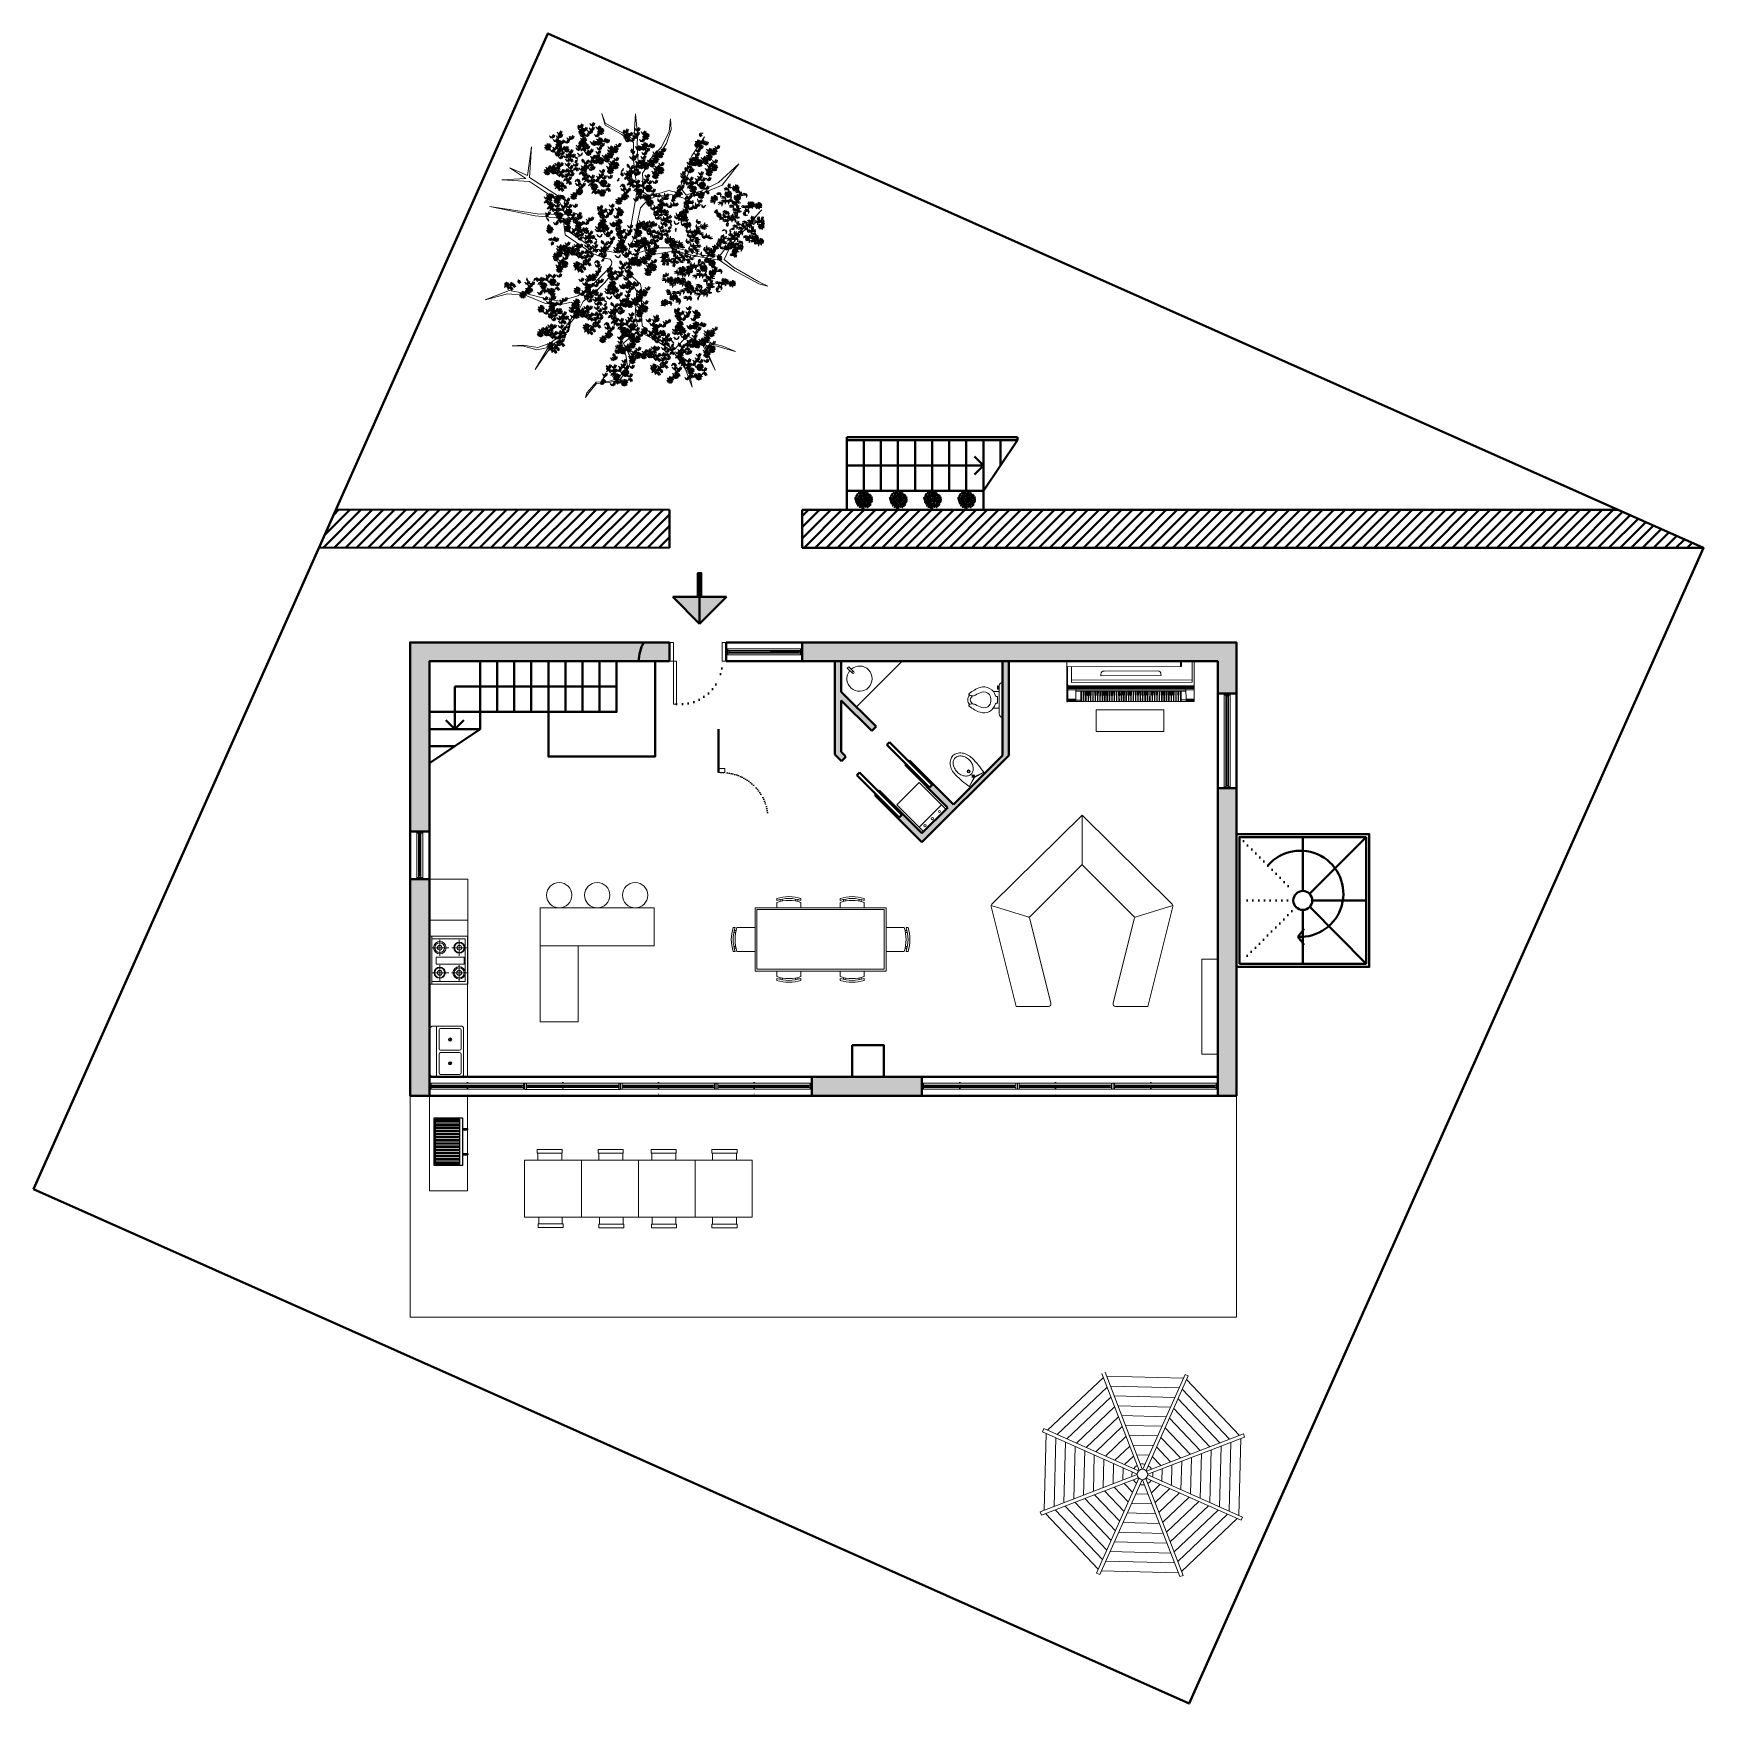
# Model space of a CAD drawing. Header units: inches. Extents: x -422522 to 22891, y -2973 to 414515.
# Drawn here: x 11228 to 13869, y 9241 to 11881 of the extents above; entities that cross this region are included whole.
import ezdxf

# ---------------------------------------------------------------- set-up
doc = ezdxf.new("R2010")
doc.units = ezdxf.units.IN
doc.header["$MEASUREMENT"] = 0
doc.linetypes.add('ACAD_ISO07W100', pattern=[3, 0, -3])
doc.layers.get('0').update_dxf_attribs({"lineweight": 40})
doc.layers.add('ARREDAMENTO', color=8, linetype='Continuous', lineweight=13)
doc.layers.add('INFISSI', color=4, linetype='Continuous')
doc.layers.add('PROIEZIONI_finissime', color=251, linetype='Continuous')
doc.styles.add('ARCH', font='txt')
doc.styles.get("Standard").update_dxf_attribs({"font": 'Arial.ttf'})

# ---------------------------------------------------------------- blocks, each defined once
blk = doc.blocks.new('15PTOI06')
for p, q in [((8, 8.5), (8, -8.5)), ((11.5, 5), (8, 5)), ((9, 2), (9.765178, 2)), ((9, -2), (9, 2)), ((23.431562, 2.5), (24.727861, 2.5)), ((24.931034, 1.327586), (24.062054, 2.5)), ((11.5, -5), (8, -5)), ((8.5, -8), (8, -8)), ((8, -8.5), (9, -8.5)), ((9, -6.5), (8.5, -6.5)), ((8.5, -6.5), (8.5, -8)), ((9.765178, -2), (9, -2)), ((9, -8.5), (9, -6.5)), ((23.431562, -2.5), (24.690476, -2.5)), ((24.931034, -1.327586), (24.062054, -2.5))]:
    blk.add_line(p, q)
for centre, radius, start, end in [((6, 8.5), 2, 0, 90), ((9.765178, 2.5), 0.5, 270, 346.116636), ((17.25, 0.65), 7.210062, 71.816347, 166.116636), ((19.118098, 0), 6.118098, 147.797266, 212.202734), ((17.25, 0.65), 4.210062, 71.816347, 142.891702), ((12, -13.75), 19.534695, 57.937508, 70.559965), ((12, -13.75), 22.534695, 51.265418, 70.559965), ((23.431562, 4.5), 2, 237.937508, 270), ((24.727861, 4.5), 2, 270, 314.939898), ((23.666667, 0), 1.833333, 313.602819, 46.397181), ((23.166667, 0), 3.833333, 313.602819, 46.397181), ((25.787408, 3.438228), 0.5, 314.939898, 51.265418), ((6, -8.5), 2, 270, 0), ((9.765178, -2.5), 0.5, 13.883364, 90), ((17.25, -0.65), 7.210062, 193.883364, 288.183653), ((17.25, -0.65), 4.210062, 217.108298, 288.183653), ((12, 13.75), 19.534695, 289.440035, 302.062492), ((12, 13.75), 22.534695, 289.440035, 308.665009), ((23.431562, -4.5), 2, 90, 122.062492), ((24.690476, -4.5), 2, 44.162471, 90), ((25.766527, -3.454957), 0.5, 308.665009, 44.162471)]:
    blk.add_arc(centre, radius, start, end)
at = {"style": 'ARCH'}
for tag, p, flags in [('ITEM', (0, -19.5), 3), ('ROOM_NUMBER', (0, -28.5), 1)]:
    blk.add_attdef(tag, p, '', height=6, dxfattribs=dict(at, flags=flags))
blk = doc.blocks.new('bidet')
at = {"layer": 'ARREDAMENTO'}
for p, q in [((18891.9, 11671), (18889.9, 11673.2)), ((18891.9, 11671), (18894.1, 11673)), ((18908, 11675.7), (18893.1, 11669.6)), ((18908.2, 11675.7), (18894, 11668.6)), ((18885.2, 11655.3), (18894, 11668.6)), ((18893.1, 11669.6), (18885.3, 11655.5)), ((18891.9, 11671), (18889.6, 11669)), ((18891.9, 11671), (18893.1, 11669.6))]:
    blk.add_line(p, q, dxfattribs=at)
for points in [[(18908.5, 11673.1), (18887.9, 11654.7, -0.353669), (18885.3, 11654.6, -0.060433), (18863.9, 11674.7, -0.07695), (18858.7, 11682.7, -0.086815), (18856.6, 11691, -0.105749), (18857.7, 11699.2, -0.125559), (18861.6, 11705, -0.125559), (18867.8, 11708.2, -0.105749), (18876.1, 11708.3, -0.086815), (18884, 11705.3, -0.07695), (18891.5, 11699.2, -0.060433), (18908.9, 11675.6, -0.353669)], [(18887, 11696.8, 0.075445), (18881.5, 11701.3, 0.085783), (18875.6, 11703.6, 0.10607), (18869.5, 11703.6, 0.126822), (18864.9, 11701.2, 0.126822), (18862.1, 11697, 0.10607), (18861.3, 11690.9, 0.085783), (18862.9, 11684.8, 0.075445), (18866.8, 11678.8, 0.075445), (18872.4, 11674.2, 0.085783), (18878.2, 11671.9, 0.10607), (18884.3, 11672, 0.126822), (18888.9, 11674.3, 0.126822), (18891.7, 11678.6, 0.10607), (18892.5, 11684.6, 0.085783), (18890.9, 11690.7, 0.075445)]]:
    blk.add_lwpolyline(points, format="xyb", close=True, dxfattribs=at)
for centre, radius in [((18884.9, 11678.8), 2.3), ((18884.9, 11678.8), 1.5), ((18891.9, 11671), 1.75)]:
    blk.add_circle(centre, radius, dxfattribs=at)
for centre, start, end in [((18908.3, 11674.7), 53.2036, 112.5022), ((18886.2, 11655.1), 150.8397, 210.1383)]:
    blk.add_arc(centre, 1, start, end, dxfattribs=at)
at = {"layer": 'ARREDAMENTO', "flags": 9}
blk.add_attdef('COPYRIGHT', (18899.5, 11662.4), '', height=0.0001, rotation=131.6709, dxfattribs=at)
blk = doc.blocks.new('lavatrice')
for p, q in [((18726.2, 11499.5), (18761.6, 11534.8)), ((18761.6, 11534.8), (18803.9, 11492.4)), ((18768.6, 11457), (18726.2, 11499.5)), ((18796.8, 11499.4), (18761.5, 11464.1)), ((18768.6, 11457), (18803.9, 11492.4)), ((18803.9, 11492.4), (18796.8, 11499.4)), ((18768.6, 11457), (18761.5, 11464.1))]:
    blk.add_line(p, q)
for centre in [(18793.8, 11488.8), (18770.7, 11466.3), (18782.4, 11477.6)]:
    blk.add_circle(centre, 1.72)
blk = doc.blocks.new('PIANO')
at = {"layer": 'ARREDAMENTO'}
for p, q in [((19609.7, 12388.9), (19554.2, 12356.6)), ((19693.8, 12227.9), (19602.4, 12384.7)), ((19701.1, 12232.1), (19609.7, 12388.9)), ((19555, 12355.3), (19603.1, 12383.4)), ((19671.7, 12191.9), (19571, 12364.6)), ((19673, 12192.6), (19572.2, 12365.4)), ((19673.9, 12193.1), (19573.2, 12365.9)), ((19674.6, 12193.5), (19573.9, 12366.3)), ((19675, 12193.7), (19574.2, 12366.5)), ((19574.6, 12366.7), (19675.3, 12194)), ((19676, 12194.3), (19575.3, 12367.1)), ((19676.9, 12194.9), (19576.2, 12367.7)), ((19677.5, 12195.2), (19576.8, 12368)), ((19677.9, 12195.5), (19577.2, 12368.2)), ((19584.5, 12365.6), (19606.1, 12378.2)), ((19680.7, 12200.6), (19584.5, 12365.6)), ((19683.8, 12202.3), (19587.6, 12367.3)), ((19554.2, 12356.6), (19555, 12355.3)), ((19555, 12355.3), (19655.7, 12182.5)), ((19555.6, 12355.7), (19656.3, 12182.9)), ((19562.6, 12344.7), (19556, 12355.9)), ((19563.2, 12345), (19556.6, 12356.3)), ((19567.7, 12339), (19557.3, 12356.7)), ((19565.1, 12346.2), (19558.6, 12357.4)), ((19581.2, 12355.5), (19561.5, 12344.1)), ((19579.8, 12346), (19565.9, 12337.9)), ((19580.3, 12345.1), (19566.4, 12337.1)), ((19581.8, 12342.5), (19567.9, 12334.5)), ((19582.1, 12341.9), (19568.3, 12333.8)), ((19578.1, 12336.1), (19569.8, 12331.2)), ((19578.4, 12335.4), (19570.2, 12330.6)), ((19580, 12332.8), (19571.7, 12328)), ((19580.3, 12332.2), (19572.1, 12327.4)), ((19576, 12352.5), (19663.6, 12202.2)), ((19583.3, 12339.8), (19577.8, 12336.6)), ((19577.8, 12336.6), (19578.5, 12336.3)), ((19577.8, 12336.6), (19578.8, 12334.9)), ((19578.5, 12336.3), (19583.7, 12339.3)), ((19578.5, 12336.3), (19578.8, 12335.6)), ((19578.8, 12335.6), (19584, 12338.7)), ((19584.3, 12338.1), (19578.8, 12334.9)), ((19578.8, 12335.6), (19578.8, 12334.9)), ((19585.2, 12336.6), (19579.6, 12333.4)), ((19579.6, 12333.4), (19580.6, 12331.6)), ((19579.6, 12333.4), (19580.4, 12333)), ((19580.4, 12333), (19585.5, 12336.1)), ((19580.4, 12333), (19580.7, 12332.4)), ((19586.2, 12334.9), (19580.6, 12331.6)), ((19580.7, 12332.4), (19580.6, 12331.6)), ((19580.7, 12332.4), (19585.9, 12335.4)), ((19587.1, 12333.4), (19581.5, 12330.1)), ((19582.2, 12329.8), (19587.4, 12332.8)), ((19588.1, 12331.6), (19582.5, 12328.4)), ((19582.6, 12329.2), (19587.8, 12332.2)), ((19617, 12330.7), (19619.2, 12332)), ((19581.8, 12329.6), (19573.6, 12324.8)), ((19582.2, 12328.9), (19574, 12324.1)), ((19589.3, 12329.6), (19575.5, 12321.5)), ((19589.7, 12328.9), (19575.9, 12320.9)), ((19585.6, 12323.1), (19577.4, 12318.3)), ((19586, 12322.4), (19577.8, 12317.6)), ((19587.5, 12319.9), (19579.3, 12315.1)), ((19587.9, 12319.2), (19579.7, 12314.4)), ((19595, 12319.9), (19581.2, 12311.8)), ((19582.5, 12328.4), (19581.5, 12330.1)), ((19582.2, 12329.8), (19581.5, 12330.1)), ((19595.4, 12319.2), (19581.5, 12311.2)), ((19582.6, 12329.2), (19582.2, 12329.8)), ((19582.5, 12328.4), (19582.6, 12329.2)), ((19591.3, 12313.4), (19583.1, 12308.6)), ((19591.7, 12312.7), (19583.4, 12307.9)), ((19593.2, 12310.1), (19584.9, 12305.3)), ((19590.9, 12326.9), (19585.3, 12323.6)), ((19585.3, 12323.6), (19586.3, 12321.9)), ((19585.3, 12323.6), (19586, 12323.3)), ((19593.6, 12309.5), (19585.3, 12304.7)), ((19586, 12323.3), (19591.2, 12326.3)), ((19586, 12323.3), (19586.4, 12322.7)), ((19591.9, 12325.2), (19586.3, 12321.9)), ((19586.4, 12322.7), (19586.3, 12321.9)), ((19586.4, 12322.7), (19591.6, 12325.7)), ((19595.1, 12306.9), (19586.8, 12302.1)), ((19592.8, 12323.7), (19587.2, 12320.4)), ((19588.2, 12318.7), (19587.2, 12320.4)), ((19587.9, 12320.1), (19587.2, 12320.4)), ((19595.4, 12306.2), (19587.2, 12301.4)), ((19587.9, 12320.1), (19593.1, 12323.1)), ((19588.3, 12319.4), (19587.9, 12320.1)), ((19593.8, 12321.9), (19588.2, 12318.7)), ((19588.2, 12318.7), (19588.3, 12319.4)), ((19588.3, 12319.4), (19593.5, 12322.5)), ((19602.5, 12306.9), (19588.7, 12298.9)), ((19602.9, 12306.3), (19589.1, 12298.2)), ((19596.6, 12317.2), (19591, 12313.9)), ((19591, 12313.9), (19592, 12312.2)), ((19591, 12313.9), (19591.7, 12313.6)), ((19591.7, 12313.6), (19596.9, 12316.6)), ((19591.7, 12313.6), (19592.1, 12313)), ((19597.6, 12315.4), (19592, 12312.2)), ((19592.1, 12313), (19592, 12312.2)), ((19592.1, 12313), (19597.3, 12316)), ((19598.4, 12313.9), (19592.9, 12310.7)), ((19592.9, 12310.7), (19593.6, 12310.4)), ((19592.9, 12310.7), (19593.9, 12308.9)), ((19593.6, 12310.4), (19598.8, 12313.4)), ((19593.6, 12310.4), (19594, 12309.7)), ((19599.5, 12312.2), (19593.9, 12308.9)), ((19594, 12309.7), (19593.9, 12308.9)), ((19594, 12309.7), (19599.1, 12312.7)), ((19600.3, 12310.7), (19594.8, 12307.4)), ((19595.5, 12307.1), (19594.8, 12307.4)), ((19595.8, 12305.7), (19594.8, 12307.4)), ((19595.5, 12307.1), (19600.7, 12310.2)), ((19595.8, 12306.5), (19595.5, 12307.1)), ((19595.8, 12306.5), (19601, 12309.5)), ((19601.3, 12309), (19595.8, 12305.7)), ((19595.8, 12305.7), (19595.8, 12306.5)), ((19664.9, 12248.6), (19617, 12330.7)), ((19626, 12330.2), (19668.8, 12256.7)), ((19598.8, 12300.4), (19590.6, 12295.6)), ((19599.2, 12299.8), (19591, 12295)), ((19600.7, 12297.2), (19592.5, 12292.4)), ((19601.1, 12296.5), (19592.9, 12291.7)), ((19608.2, 12297.2), (19594.4, 12289.1)), ((19608.6, 12296.5), (19594.8, 12288.5)), ((19604.5, 12290.7), (19596.3, 12285.9)), ((19604.9, 12290), (19596.7, 12285.2)), ((19606.4, 12287.5), (19598.2, 12282.7)), ((19604.1, 12304.2), (19598.5, 12301)), ((19598.5, 12301), (19599.2, 12300.7)), ((19598.5, 12301), (19599.5, 12299.2)), ((19606.8, 12286.8), (19598.5, 12282)), ((19599.2, 12300.7), (19604.4, 12303.7)), ((19599.2, 12300.7), (19599.6, 12300)), ((19605.1, 12302.5), (19599.5, 12299.2)), ((19599.6, 12300), (19599.5, 12299.2)), ((19599.6, 12300), (19604.8, 12303)), ((19608.3, 12284.2), (19600.1, 12279.4)), ((19606, 12301), (19600.4, 12297.7)), ((19601.1, 12297.4), (19600.4, 12297.7)), ((19601.4, 12296), (19600.4, 12297.7)), ((19608.7, 12283.6), (19600.4, 12278.8)), ((19601.1, 12297.4), (19606.3, 12300.4)), ((19601.5, 12296.8), (19601.1, 12297.4)), ((19607, 12299.2), (19601.4, 12296)), ((19601.4, 12296), (19601.5, 12296.8)), ((19601.5, 12296.8), (19606.7, 12299.8)), ((19615.8, 12284.2), (19601.9, 12276.2)), ((19616.1, 12283.6), (19602.3, 12275.5)), ((19609.8, 12294.5), (19604.2, 12291.2)), ((19604.2, 12291.2), (19605.2, 12289.5)), ((19604.2, 12291.2), (19604.9, 12290.9)), ((19604.9, 12290.9), (19610.1, 12294)), ((19604.9, 12290.9), (19605.3, 12290.3)), ((19610.8, 12292.8), (19605.2, 12289.5)), ((19605.3, 12290.3), (19605.2, 12289.5)), ((19605.3, 12290.3), (19610.5, 12293.3)), ((19611.7, 12291.3), (19606.1, 12288)), ((19606.1, 12288), (19606.8, 12287.7)), ((19606.1, 12288), (19607.1, 12286.3)), ((19606.8, 12287.7), (19612, 12290.7)), ((19606.8, 12287.7), (19607.2, 12287)), ((19612.7, 12289.5), (19607.1, 12286.3)), ((19607.2, 12287), (19607.1, 12286.3)), ((19607.2, 12287), (19612.4, 12290.1)), ((19613.6, 12288), (19608, 12284.8)), ((19608.7, 12284.5), (19608, 12284.8)), ((19609, 12283), (19608, 12284.8)), ((19608.7, 12284.5), (19613.9, 12287.5)), ((19609.1, 12283.8), (19608.7, 12284.5)), ((19614.6, 12286.3), (19609, 12283)), ((19609, 12283), (19609.1, 12283.8)), ((19609.1, 12283.8), (19614.3, 12286.8)), ((19617.3, 12281.5), (19611.8, 12278.3)), ((19612.5, 12278), (19617.7, 12281)), ((19612.8, 12277.3), (19618, 12280.3)), ((19618.3, 12279.8), (19612.8, 12276.6)), ((19612.1, 12277.7), (19603.8, 12272.9)), ((19612.4, 12277.1), (19604.2, 12272.3)), ((19614, 12274.5), (19605.7, 12269.7)), ((19614.3, 12273.9), (19606.1, 12269)), ((19621.4, 12274.5), (19607.6, 12266.5)), ((19621.8, 12273.9), (19608, 12265.8)), ((19617.7, 12268), (19609.5, 12263.2)), ((19618.1, 12267.4), (19609.9, 12262.6)), ((19619.6, 12264.8), (19611.4, 12260)), ((19611.8, 12278.3), (19612.5, 12278)), ((19611.8, 12278.3), (19612.8, 12276.6)), ((19620, 12264.1), (19611.8, 12259.3)), ((19612.5, 12278), (19612.8, 12277.3)), ((19612.8, 12277.3), (19612.8, 12276.6)), ((19621.5, 12261.5), (19613.3, 12256.7)), ((19619.2, 12278.3), (19613.6, 12275)), ((19614.4, 12274.7), (19613.6, 12275)), ((19614.6, 12273.3), (19613.6, 12275)), ((19621.9, 12260.9), (19613.7, 12256.1)), ((19614.4, 12274.7), (19619.5, 12277.8)), ((19614.7, 12274.1), (19614.4, 12274.7)), ((19620.2, 12276.6), (19614.6, 12273.3)), ((19614.6, 12273.3), (19614.7, 12274.1)), ((19614.7, 12274.1), (19619.9, 12277.1)), ((19629, 12261.6), (19615.2, 12253.5)), ((19629.4, 12260.9), (19615.5, 12252.9)), ((19625.3, 12255.1), (19617.1, 12250.3)), ((19623, 12271.8), (19617.4, 12268.6)), ((19617.4, 12268.6), (19618.4, 12266.8)), ((19617.4, 12268.6), (19618.1, 12268.3)), ((19625.7, 12254.4), (19617.4, 12249.6)), ((19618.1, 12268.3), (19623.3, 12271.3)), ((19618.1, 12268.3), (19618.5, 12267.6)), ((19624, 12270.1), (19618.4, 12266.8)), ((19618.5, 12267.6), (19618.4, 12266.8)), ((19618.5, 12267.6), (19623.7, 12270.6)), ((19624.9, 12268.6), (19619.3, 12265.3)), ((19619.3, 12265.3), (19620, 12265)), ((19619.3, 12265.3), (19620.3, 12263.6)), ((19620, 12265), (19625.2, 12268)), ((19620, 12265), (19620.4, 12264.4)), ((19625.9, 12266.8), (19620.3, 12263.6)), ((19620.4, 12264.4), (19620.3, 12263.6)), ((19620.4, 12264.4), (19625.6, 12267.4)), ((19626.8, 12265.3), (19621.2, 12262.1)), ((19621.9, 12261.8), (19621.2, 12262.1)), ((19622.2, 12260.4), (19621.2, 12262.1)), ((19621.9, 12261.8), (19627.1, 12264.8)), ((19622.3, 12261.1), (19621.9, 12261.8)), ((19627.8, 12263.6), (19622.2, 12260.4)), ((19622.2, 12260.4), (19622.3, 12261.1)), ((19622.3, 12261.1), (19627.5, 12264.1)), ((19630.6, 12258.9), (19625, 12255.6)), ((19625, 12255.6), (19625.7, 12255.3)), ((19625, 12255.6), (19626, 12253.9)), ((19625.7, 12255.3), (19630.9, 12258.3)), ((19625.7, 12255.3), (19626.1, 12254.6)), ((19631.6, 12257.1), (19626, 12253.9)), ((19626.1, 12254.6), (19626, 12253.9)), ((19626.1, 12254.6), (19631.3, 12257.7)), ((19632.4, 12255.6), (19626.9, 12252.4)), ((19627.6, 12252.1), (19626.9, 12252.4)), ((19627.9, 12250.6), (19626.9, 12252.4)), ((19627.6, 12252.1), (19632.8, 12255.1)), ((19633.5, 12253.9), (19627.9, 12250.6)), ((19628, 12251.4), (19633.1, 12254.4)), ((19627.2, 12251.8), (19618.9, 12247)), ((19627.6, 12251.2), (19619.3, 12246.4)), ((19634.7, 12251.8), (19620.8, 12243.8)), ((19635, 12251.2), (19621.2, 12243.1)), ((19631, 12245.3), (19622.7, 12240.5)), ((19631.3, 12244.7), (19623.1, 12239.9)), ((19632.8, 12242.1), (19624.6, 12237.3)), ((19633.2, 12241.5), (19625, 12236.7)), ((19634.7, 12238.9), (19626.5, 12234.1)), ((19635.1, 12238.2), (19626.9, 12233.4)), ((19628, 12251.4), (19627.6, 12252.1)), ((19627.9, 12250.6), (19628, 12251.4)), ((19642.2, 12238.9), (19628.4, 12230.8)), ((19642.6, 12238.2), (19628.8, 12230.2)), ((19638.5, 12232.4), (19630.3, 12227.6)), ((19636.2, 12249.1), (19630.6, 12245.9)), ((19630.6, 12245.9), (19631.6, 12244.2)), ((19630.6, 12245.9), (19631.4, 12245.6)), ((19638.9, 12231.7), (19630.6, 12226.9)), ((19631.4, 12245.6), (19636.5, 12248.6)), ((19631.4, 12245.6), (19631.7, 12244.9)), ((19637.2, 12247.4), (19631.6, 12244.2)), ((19631.7, 12244.9), (19631.6, 12244.2)), ((19631.7, 12244.9), (19636.9, 12248)), ((19640.4, 12229.1), (19632.2, 12224.3)), ((19638.1, 12245.9), (19632.5, 12242.6)), ((19632.5, 12242.6), (19633.2, 12242.3)), ((19632.5, 12242.6), (19633.5, 12240.9)), ((19640.8, 12228.5), (19632.5, 12223.7)), ((19633.2, 12242.3), (19638.4, 12245.4)), ((19633.2, 12242.3), (19633.6, 12241.7)), ((19639.1, 12244.2), (19633.5, 12240.9)), ((19633.6, 12241.7), (19633.5, 12240.9)), ((19633.6, 12241.7), (19638.8, 12244.7)), ((19647.9, 12229.2), (19634, 12221.1)), ((19640, 12242.7), (19634.4, 12239.4)), ((19635.1, 12239.1), (19634.4, 12239.4)), ((19635.4, 12237.7), (19634.4, 12239.4)), ((19648.2, 12228.5), (19634.4, 12220.5)), ((19635.1, 12239.1), (19640.3, 12242.1)), ((19635.5, 12238.4), (19635.1, 12239.1)), ((19641, 12240.9), (19635.4, 12237.7)), ((19635.4, 12237.7), (19635.5, 12238.4)), ((19635.5, 12238.4), (19640.7, 12241.5)), ((19643.8, 12236.2), (19638.2, 12232.9)), ((19638.2, 12232.9), (19638.9, 12232.6)), ((19638.2, 12232.9), (19639.2, 12231.2)), ((19638.9, 12232.6), (19644.1, 12235.6)), ((19638.9, 12232.6), (19639.3, 12232)), ((19644.8, 12234.5), (19639.2, 12231.2)), ((19639.3, 12232), (19639.2, 12231.2)), ((19639.3, 12232), (19644.5, 12235)), ((19645.7, 12232.9), (19640.1, 12229.7)), ((19640.8, 12229.4), (19640.1, 12229.7)), ((19641.1, 12228), (19640.1, 12229.7)), ((19640.8, 12229.4), (19646, 12232.4)), ((19641.2, 12228.7), (19640.8, 12229.4)), ((19646.7, 12231.2), (19641.1, 12228)), ((19641.1, 12228), (19641.2, 12228.7)), ((19641.2, 12228.7), (19646.4, 12231.8)), ((19649.4, 12226.5), (19643.9, 12223.2)), ((19644.6, 12222.9), (19649.8, 12225.9)), ((19664.9, 12248.6), (19667, 12249.9)), ((19693, 12229.2), (19700.4, 12233.4)), ((19693.8, 12227.9), (19701.1, 12232.1)), ((19709.7, 12217.4), (19701.1, 12232.1)), ((19644.2, 12222.7), (19635.9, 12217.9)), ((19644.6, 12222), (19636.3, 12217.2)), ((19646.1, 12219.4), (19637.8, 12214.6)), ((19646.4, 12218.8), (19638.2, 12214)), ((19648, 12216.2), (19639.7, 12211.4)), ((19648.3, 12215.5), (19640.1, 12210.7)), ((19655.4, 12216.2), (19641.6, 12208.1)), ((19655.8, 12215.6), (19642, 12207.5)), ((19651.7, 12209.7), (19643.5, 12204.9)), ((19643.9, 12223.2), (19644.9, 12221.5)), ((19643.9, 12223.2), (19644.6, 12222.9)), ((19652.1, 12209.1), (19643.9, 12204.3)), ((19644.6, 12222.9), (19645, 12222.3)), ((19650.5, 12224.7), (19644.9, 12221.5)), ((19645, 12222.3), (19644.9, 12221.5)), ((19645, 12222.3), (19650.1, 12225.3)), ((19659.2, 12209.7), (19645.4, 12201.7)), ((19651.3, 12223.2), (19645.7, 12220)), ((19645.7, 12220), (19646.5, 12219.7)), ((19645.7, 12220), (19646.8, 12218.2)), ((19646, 12200.6), (19659.8, 12208.6)), ((19646.5, 12219.7), (19651.6, 12222.7)), ((19646.5, 12219.7), (19646.8, 12219)), ((19646.8, 12219), (19652, 12222)), ((19652.3, 12221.5), (19646.8, 12218.2)), ((19646.8, 12219), (19646.8, 12218.2)), ((19653.2, 12220), (19647.6, 12216.7)), ((19648.4, 12216.4), (19647.6, 12216.7)), ((19648.6, 12215), (19647.6, 12216.7)), ((19647.7, 12201.6), (19658.1, 12183.9)), ((19648.4, 12216.4), (19653.5, 12219.4)), ((19648.7, 12215.8), (19648.4, 12216.4)), ((19654.2, 12218.3), (19648.6, 12215)), ((19648.6, 12215), (19648.7, 12215.8)), ((19648.7, 12215.8), (19653.9, 12218.8)), ((19649.2, 12193.7), (19668.8, 12205.2)), ((19657, 12213.5), (19651.4, 12210.2)), ((19651.4, 12210.2), (19652.1, 12209.9)), ((19651.4, 12210.2), (19652.4, 12208.5)), ((19652.1, 12209.9), (19657.3, 12213)), ((19652.1, 12209.9), (19652.5, 12209.3)), ((19658, 12211.8), (19652.4, 12208.5)), ((19652.5, 12209.3), (19652.4, 12208.5)), ((19652.5, 12209.3), (19657.7, 12212.3)), ((19655.7, 12182.5), (19711.2, 12214.9)), ((19680.7, 12200.6), (19709.7, 12217.4)), ((19709.7, 12217.4), (19711.2, 12214.9)), ((19650.2, 12194.4), (19656.8, 12183.1)), ((19650.8, 12194.7), (19657.4, 12183.5)), ((19652.8, 12195.8), (19659.3, 12184.6))]:
    blk.add_line(p, q, dxfattribs=at)
for centre, start, end in [((19621.7, 12327.6), 30.2429, 120.2429), ((19664.5, 12254.2), 300.2429, 30.2429)]:
    blk.add_arc(centre, 5, start, end, dxfattribs=at)
blk = doc.blocks.new('fornello')
at = {"ltscale": 0.02}
for p, q in [((18050, 11273.9), (17990, 11273.9)), ((17993.2, 11273.9), (17993.2, 11197.7)), ((18005.8, 11255.5), (17993.9, 11255.5)), ((18005.8, 11255.5), (18005.8, 11267.8)), ((18005.8, 11255.5), (18020, 11255.5)), ((18005.8, 11255.5), (18005.8, 11242.6)), ((18036.7, 11255.5), (18024.8, 11255.5)), ((18036.7, 11255.5), (18036.7, 11267.8)), ((18036.7, 11255.5), (18036.7, 11242.6)), ((18036.7, 11255.5), (18050.9, 11255.5)), ((18050, 11273.9), (18050, 11197.7)), ((18005.8, 11215.8), (18005.8, 11228.1)), ((18036.5, 11215.7), (18036.5, 11227.9)), ((18050, 11197.7), (17990, 11197.7)), ((18005.8, 11215.8), (17993.9, 11215.8)), ((18005.8, 11215.8), (18005.8, 11202.9)), ((18005.8, 11215.8), (18020, 11215.8)), ((18036.5, 11215.7), (18024.6, 11215.7)), ((18036.5, 11215.7), (18036.5, 11202.8)), ((18036.5, 11215.7), (18050.7, 11215.7))]:
    blk.add_line(p, q, dxfattribs=at)
blk.add_lwpolyline([(18000, 11240.6), (18044.4, 11240.6), (18044.4, 11229.6), (18000, 11229.6)], close=True, dxfattribs=at)
for centre, radius in [((18005.8, 11255.5), 9.9), ((18005.8, 11255.5), 7.78), ((18005.8, 11255.5), 3.78), ((18036.7, 11255.5), 8.81), ((18036.7, 11255.5), 7.78), ((18036.7, 11255.5), 3.78), ((18005.8, 11215.9), 8.8), ((18005.8, 11215.8), 7.78), ((18036.5, 11215.7), 9.9), ((18036.5, 11215.7), 7.78), ((18005.8, 11215.8), 3.78), ((18036.5, 11215.7), 3.78)]:
    blk.add_circle(centre, radius, dxfattribs=at)
blk = doc.blocks.new('DBLSK32T')
for p, q in [((-16, -4), (16, -4)), ((-0.75, -18.5), (-0.75, -6.5)), ((0.75, -6.5), (0.75, -18.5))]:
    blk.add_line(p, q)
for points in [[(-14.5, 0), (14.5, 0)], [(-16, -19.5), (-16, -1.5)], [(-14.5, -18.5), (-14.5, -6.5)], [(-13.5, -5.5), (-1.75, -5.5)], [(1.75, -5.5), (13.5, -5.5)], [(14.5, -6.5), (14.5, -18.5)], [(16, -1.5), (16, -19.5)], [(14.5, -21), (-14.5, -21)], [(-1.75, -19.5), (-13.5, -19.5)], [(13.5, -19.5), (1.75, -19.5)]]:
    blk.add_lwpolyline(points)
for centre, radius in [((-7.5, -12.5), 1), ((-7.5, -12.5), 0.5), ((7.5, -12.5), 1), ((7.5, -12.5), 0.5)]:
    blk.add_circle(centre, radius)
for centre, radius, start, end in [((-14.5, -1.5), 1.5, 90, 180), ((14.5, -1.5), 1.5, 0, 90), ((-13.5, -6.5), 1, 90, 180), ((-1.75, -6.5), 1, 0, 90), ((1.75, -6.5), 1, 90, 180), ((13.5, -6.5), 1, 0, 90), ((-14.5, -19.5), 1.5, 180, 270), ((-13.5, -18.5), 1, 180, 270), ((-1.75, -18.5), 1, 270, 0), ((1.75, -18.5), 1, 180, 270), ((13.5, -18.5), 1, 270, 0), ((14.5, -19.5), 1.5, 270, 0)]:
    blk.add_arc(centre, radius, start, end)
blk = doc.blocks.new('barbecue')
at = {"layer": 'PROIEZIONI_finissime'}
for p, q in [((11698.4, 10115.9), (11698.4, 10160.9)), ((11698.4, 10160.9), (11773.4, 10160.9)), ((11700.4, 10158.9), (11771.4, 10158.9)), ((11700.4, 10120.9), (11700.4, 10158.9)), ((11702.3, 10158.9), (11702.3, 10120.9)), ((11704.3, 10158.9), (11704.3, 10120.9)), ((11707.3, 10158.9), (11707.3, 10120.9)), ((11709.3, 10158.9), (11709.3, 10120.9)), ((11712.3, 10158.9), (11712.3, 10120.9)), ((11714.3, 10158.9), (11714.3, 10120.9)), ((11717.3, 10158.9), (11717.3, 10120.9)), ((11719.3, 10158.9), (11719.3, 10120.9)), ((11722.3, 10158.9), (11722.3, 10120.9)), ((11724.3, 10158.9), (11724.3, 10120.9)), ((11727.3, 10158.9), (11727.3, 10120.9)), ((11729.3, 10158.9), (11729.3, 10120.9)), ((11732.3, 10158.9), (11732.3, 10120.9)), ((11734.3, 10158.9), (11734.3, 10120.9)), ((11737.3, 10158.9), (11737.3, 10120.9)), ((11739.3, 10158.9), (11739.3, 10120.9)), ((11742.3, 10158.9), (11742.3, 10120.9)), ((11744.3, 10158.9), (11744.3, 10120.9)), ((11747.3, 10158.9), (11747.3, 10120.9)), ((11749.3, 10158.9), (11749.3, 10120.9)), ((11752.3, 10158.9), (11752.3, 10120.9)), ((11754.3, 10158.9), (11754.3, 10120.9)), ((11757.3, 10158.9), (11757.3, 10120.9)), ((11759.3, 10158.9), (11759.3, 10120.9)), ((11762.3, 10158.9), (11762.3, 10120.9)), ((11764.3, 10158.9), (11764.3, 10120.9)), ((11767.3, 10158.9), (11767.3, 10120.9)), ((11769.3, 10158.9), (11769.3, 10120.9)), ((11771.4, 10158.9), (11771.4, 10120.9)), ((11773.4, 10160.9), (11773.4, 10115.9)), ((11735.9, 10115.9), (11698.4, 10115.9)), ((11771.4, 10120.9), (11700.4, 10120.9)), ((11715.2, 10115.9), (11715.2, 10107.7)), ((11717.2, 10115.9), (11717.2, 10107.7)), ((11773.4, 10115.9), (11735.9, 10115.9)), ((11754.7, 10115.9), (11754.7, 10107.7)), ((11756.7, 10115.9), (11756.7, 10107.7)), ((11717.2, 10107.7), (11715.2, 10107.7)), ((11754.7, 10107.7), (11756.7, 10107.7))]:
    blk.add_line(p, q, dxfattribs=at)

msp = doc.modelspace()

# ---------------------------------------------------------------- hatches: boundary and pattern name
h = msp.add_hatch()
h.set_pattern_fill('ANSI31', color=0, scale=100)
h.paths.add_polyline_path([(12233.92116, 11128.01663), (11706.70757, 11128.14633), (11679.99677, 11068.1529), (12233.86949, 11068.01664)])
h.paths.add_polyline_path([(13734.19283, 11127.64753), (12443.88425, 11127.96497), (12443.86949, 11067.96497), (13869.02955, 11067.61435)])
h = msp.add_hatch(color=0)
h.dxf.hatch_style = 1
h.paths.add_polyline_path([(12281.62795, 11027.78505), (12279.05633, 11027.78505), (12279.05633, 10990.21145), (12281.62795, 10990.21145)])
h.paths.add_polyline_path([(12284.19957, 11027.78505), (12281.62795, 11027.78505), (12281.62795, 10990.21145), (12284.19957, 10990.21145)])
h = msp.add_hatch(color=0)
h.dxf.hatch_style = 1
h.paths.add_polyline_path([(12281.62795, 10990.21145), (12239.20154, 10990.21145), (12281.62795, 10947.78505)])
h.paths.add_polyline_path([(12281.62795, 10947.78505), (12324.05436, 10990.21145), (12281.62795, 10990.21145)])
h = msp.add_hatch(color=0)
h.dxf.hatch_style = 1
h.paths.add_polyline_path([(11854.56641, 10888.3355), (12233.88026, 10888.3355), (12233.88026, 10918.16627), (11823.86817, 10918.16627), (11823.86817, 10818.16627), (11823.86817, 10619.3355), (11854.56641, 10619.3355)])
h = msp.add_hatch(color=0)
h.dxf.hatch_style = 1
h.paths.add_polyline_path([(13130.33382, 10405.30503), (13130.33381, 10405.30503), (13130.33381, 10610.30503), (13130.33381, 10615.30503), (13130.33382, 10687.55576), (13101.03207, 10687.55576), (13101.03207, 10231.58337), (13101.03207, 10201.41414), (13130.33382, 10201.41414)])
h.paths.add_polyline_path([(13130.33382, 10918.16627), (12443.86949, 10918.16627), (12443.86949, 10908.19068), (12443.86949, 10902.97385), (12443.87936, 10898.1907), (12443.87936, 10888.3355), (13101.03207, 10888.3355), (13101.03207, 10837.55576), (13130.33382, 10837.55576)])
h = msp.add_hatch(color=0)
h.dxf.hatch_style = 1
h.paths.add_polyline_path([(12770.5501, 10888.3355), (12760.5501, 10888.3355), (12760.5501, 10739.63039), (12682.94155, 10662.23377), (12613.56817, 10731.78726), (12612.2382, 10730.46286), (12649.35641, 10693.34464), (12645.11377, 10689.102), (12607.99169, 10726.22408), (12606.48744, 10724.72587), (12673.91272, 10657.11595), (12633.13563, 10616.45022), (12565.77267, 10683.99765), (12564.35652, 10682.58537), (12601.47806, 10645.46383), (12597.23542, 10641.22119), (12560.10808, 10678.34853), (12559.40001, 10677.6424), (12558.69194, 10676.93626), (12619.17594, 10616.28662), (12633.02507, 10602.39956), (12770.5501, 10739.54904)])
h.paths.add_polyline_path([(12505.49293, 10840.3241), (12505.50005, 10888.3355), (12495.50005, 10888.3355), (12495.50005, 10741.02248), (12502.56144, 10733.94175), (12505.99453, 10730.49926), (12513.07526, 10737.56065), (12509.73339, 10740.91168), (12505.47881, 10745.17791), (12505.4909, 10826.65924), (12553.79003, 10778.28888), (12560.87076, 10785.35027)])
h = msp.add_hatch(color=0)
h.dxf.hatch_style = 1
h.paths.add_polyline_path([(11854.56641, 10454.02337), (11854.56641, 10544.02337), (11823.86817, 10544.02337), (11823.86817, 10201.41414), (11854.56641, 10201.41414)])
h = msp.add_hatch(color=0)
h.dxf.hatch_style = 1
h.paths.add_polyline_path([(12458.94472, 10231.58337), (12458.94472, 10201.41414), (12633.16422, 10201.41414), (12633.16422, 10231.58337)])

# ---------------------------------------------------------------- linework, layer by layer
for p, q in [((12514.30696, 11237.82636), (12514.30696, 11242.82636)), ((12514.30696, 11242.82636), (12784.30696, 11242.82636)), ((12541.30696, 11237.82636), (12514.30696, 11237.82636)), ((12514.30696, 11237.82636), (12514.30696, 11127.82636)), ((12514.30696, 11237.82636), (12514.30696, 11157.82636)), ((12784.30696, 11237.82636), (12528.30696, 11237.82636)), ((12568.30696, 11237.82636), (12541.30696, 11237.82636)), ((12541.30696, 11237.82636), (12541.30696, 11157.82636)), ((12595.30696, 11237.82636), (12568.30696, 11237.82636)), ((12568.30696, 11237.82636), (12568.30696, 11157.82636)), ((12622.30696, 11237.82636), (12595.30696, 11237.82636)), ((12595.30696, 11237.82636), (12595.30696, 11157.82636)), ((12649.30696, 11237.82636), (12622.30696, 11237.82636)), ((12622.30696, 11237.82636), (12622.30696, 11157.82636)), ((12676.30696, 11237.82636), (12649.30696, 11237.82636)), ((12649.30696, 11237.82636), (12649.30696, 11157.82636)), ((12703.30696, 11237.82636), (12676.30696, 11237.82636)), ((12676.30696, 11237.82636), (12676.30696, 11157.82636)), ((12730.30696, 11237.82636), (12703.30696, 11237.82636)), ((12703.30696, 11237.82636), (12703.30696, 11157.82636)), ((12757.30696, 11237.82636), (12730.30696, 11237.82636)), ((12730.30696, 11237.82636), (12730.30696, 11157.82636)), ((12730.30696, 11157.82636), (12784.30696, 11237.82636)), ((12784.30696, 11237.82636), (12757.30696, 11237.82636)), ((12757.30696, 11237.82636), (12757.30696, 11197.82636)), ((12784.30696, 11237.82636), (12784.30696, 11242.82636)), ((12514.30696, 11197.82636), (12730.30696, 11197.82636)), ((12730.30696, 11157.82636), (12514.30696, 11157.82636)), ((12730.30696, 11157.82636), (12730.2996, 11127.89451)), ((12233.92116, 11128.01663), (11706.70757, 11128.14633)), ((12233.86949, 11068.01664), (12233.92116, 11128.01663)), ((12443.86949, 11067.96497), (12443.88425, 11127.96497)), ((13734.19283, 11127.64753), (12443.88425, 11127.96497)), ((12233.86949, 11068.01664), (11679.99677, 11068.1529)), ((13869.02955, 11067.61435), (12443.86949, 11067.96497)), ((12281.62795, 11027.78505), (12281.62795, 10947.78505)), ((12281.62795, 10947.78505), (12239.20154, 10990.21145)), ((12239.20154, 10990.21145), (12324.05436, 10990.21145)), ((12281.62795, 10947.78505), (12324.05436, 10990.21145)), ((11823.86817, 10918.16627), (11823.86817, 10818.16627)), ((12233.88026, 10918.16627), (12233.88026, 10888.3355)), ((12323.89103, 10888.3355), (12323.89103, 10918.16627)), ((12323.89103, 10897.75701), (12323.89103, 10908.19068)), ((12443.86949, 10908.19068), (12443.86949, 10918.16627)), ((12443.86949, 10898.19068), (12443.86949, 10908.19068)), ((11961.56641, 10888.3355), (11961.56641, 10808.3355)), ((11988.56641, 10888.3355), (11988.56641, 10808.3355)), ((12015.56641, 10888.3355), (12015.56641, 10808.3355)), ((12042.56641, 10888.3355), (12042.56641, 10808.3355)), ((12069.56641, 10888.3355), (12069.56641, 10808.3355)), ((12096.56641, 10888.3355), (12096.56641, 10808.3355)), ((12123.56641, 10888.3355), (12123.56641, 10808.3355)), ((12323.89103, 10898.1907), (12323.89103, 10888.3355)), ((12443.86949, 10902.97385), (12443.87936, 10898.1907)), ((12443.87936, 10898.1907), (12443.87936, 10888.3355)), ((12495.50005, 10741.02248), (12495.50005, 10888.3355)), ((12495.50005, 10888.3355), (12505.50005, 10888.3355)), ((12505.50005, 10888.3355), (12505.49293, 10840.3241)), ((12530.30976, 10888.51216), (12530.30976, 10888.51216)), ((12760.5501, 10888.3355), (12760.5501, 10739.63039)), ((12770.5501, 10739.54904), (12770.5501, 10888.3355)), ((12817.54447, 10888.3355), (12807.54447, 10888.3355)), ((12910.90333, 10888.3355), (13101.03207, 10888.3355)), ((11894.56641, 10848.3355), (11894.56641, 10781.3355)), ((12150.56641, 10848.3355), (11934.56641, 10848.3355)), ((12505.4909, 10826.65924), (12505.47881, 10745.17791)), ((12505.49293, 10840.3241), (12560.87076, 10785.35027)), ((13101.03207, 10837.55576), (13130.33382, 10837.55576)), ((13101.03207, 10837.55576), (13101.03207, 10687.55576)), ((11934.56641, 10781.3355), (11934.56641, 10808.3355)), ((11854.56641, 10727.3355), (11934.56641, 10781.3355)), ((12311.62531, 10781.18858), (12311.61323, 10712.49067)), ((12560.87076, 10785.35027), (12553.79003, 10778.28888)), ((12582.18126, 10760.51979), (12577.93862, 10756.27715)), ((12645.11377, 10689.102), (12577.93862, 10756.27715)), ((12582.18126, 10760.51979), (12649.35641, 10693.34464)), ((12502.56144, 10733.94175), (12495.50005, 10741.02248)), ((12505.99453, 10730.49926), (12502.56144, 10733.94175)), ((12509.73339, 10740.91168), (12505.47881, 10745.17791)), ((12513.07526, 10737.56065), (12505.99453, 10730.49926)), ((12509.73339, 10740.91168), (12513.07526, 10737.56065)), ((12607.99169, 10726.22408), (12606.48744, 10724.72587)), ((12613.56817, 10731.78726), (12612.2382, 10730.46286)), ((12612.8601, 10731.08113), (12612.2382, 10730.46286)), ((12680.99339, 10664.18726), (12613.56817, 10731.78726)), ((12613.56817, 10731.78726), (12682.94155, 10662.23377)), ((12633.02507, 10602.39956), (12770.5501, 10739.54904)), ((12760.5501, 10739.63039), (12682.93819, 10662.23042)), ((12534.30291, 10712.63898), (12530.06027, 10708.39634)), ((12597.23542, 10641.22119), (12530.06027, 10708.39634)), ((12534.30291, 10712.63898), (12601.47806, 10645.46383)), ((12560.10808, 10678.34853), (12558.69194, 10676.93626)), ((12619.17594, 10616.28662), (12558.69194, 10676.93626)), ((12560.10808, 10678.34853), (12559.40001, 10677.6424)), ((12565.77267, 10683.99765), (12564.35652, 10682.58537)), ((12565.0646, 10683.29151), (12564.35652, 10682.58537)), ((12565.77267, 10683.99765), (12633.13563, 10616.45022)), ((12649.35641, 10693.34464), (12645.11377, 10689.102)), ((13101.03207, 10687.55576), (13130.33382, 10687.55576)), ((12601.47806, 10645.46383), (12597.23542, 10641.22119)), ((12633.13563, 10616.45022), (12673.91272, 10657.11595)), ((11823.86817, 10619.3355), (11854.56641, 10619.3355)), ((12619.17594, 10616.28662), (12633.02507, 10602.39956)), ((13135.33381, 10610.30503), (13335.33381, 10610.30503)), ((13135.33381, 10410.30503), (13135.33381, 10610.30503)), ((13235.33381, 10525.30503), (13235.33381, 10610.30503)), ((13245.94042, 10520.91163), (13335.33381, 10610.30503)), ((13335.33381, 10610.30503), (13335.33381, 10410.30503)), ((11823.86817, 10544.02337), (11854.56641, 10544.02337)), ((13250.33381, 10510.30503), (13335.33381, 10510.30503)), ((13235.33381, 10495.30503), (13235.33381, 10410.30503)), ((13246.51415, 10500.30503), (13335.33381, 10410.30503)), ((13227.4907, 10452.80503), (13237.67077, 10465.49152)), ((13227.4907, 10452.80503), (13237.67077, 10440.11853)), ((13335.33381, 10410.30503), (13135.33381, 10410.30503)), ((11854.56641, 10231.58337), (11854.56641, 10201.41414)), ((12458.94472, 10231.58321), (12458.94472, 10201.41398)), ((12633.16422, 10231.58337), (12633.16422, 10201.41414)), ((12633.16422, 10231.58337), (13101.03207, 10231.58337)), ((12633.16422, 10220.49875), (12633.16422, 10212.49875)), ((13101.03207, 10231.58337), (13101.03207, 10201.41414))]:
    msp.add_line(p, q)
at = {"ltscale": 3}
for p, q in [((12730.30696, 11197.82636), (12716.16482, 11211.96849)), ((12730.30696, 11197.82636), (12716.16482, 11183.68422)), ((11934.56641, 10848.3355), (11894.56641, 10848.3355)), ((11854.56641, 10781.3355), (11934.56641, 10781.3355)), ((11894.56641, 10781.3355), (11880.42428, 10795.47764)), ((11894.56641, 10781.3355), (11908.70855, 10795.47764)), ((11854.56641, 10754.3355), (11894.56641, 10754.3355))]:
    msp.add_line(p, q, dxfattribs=at)
at = {"linetype": 'ACAD_ISO07W100', "ltscale": 3}
for p, q in [((13135.33381, 10610.30503), (13224.64347, 10520.82722)), ((13220.33381, 10510.30503), (13135.33381, 10510.30503)), ((13224.72721, 10499.69842), (13135.33381, 10410.30503))]:
    msp.add_line(p, q, dxfattribs=at)
at = {"ltscale": 0.02}
for p, q in [((11854.56641, 10386.52337), (11854.56641, 10454.02337)), ((11854.56641, 10310.32337), (11854.56641, 10386.52337)), ((11854.56641, 10231.58337), (11854.56641, 10310.32337))]:
    msp.add_line(p, q, dxfattribs=at)
for points in [[(11228.46535, 10053.99672), (13055.55626, 9240.52344), (13869.02955, 11067.61435), (12041.93863, 11881.08764)], [(12281.62795, 11027.78505), (12279.05633, 11027.78505), (12279.05633, 10990.21145), (12281.62795, 10990.21145)], [(12281.62795, 11027.78505), (12284.19957, 11027.78505), (12284.19957, 10990.21145), (12281.62795, 10990.21145)], [(11934.56641, 10888.3355), (11934.56641, 10808.3355), (12150.56641, 10808.3355), (12150.56641, 10888.3355)], [(12522.97068, 10281.58337), (12572.97068, 10281.58337), (12572.97068, 10231.58337), (12522.97068, 10231.58337)]]:
    msp.add_lwpolyline(points, close=True)
for points in [[(11854.56641, 10201.41414), (11823.86817, 10201.41414), (11823.86817, 10918.16627), (12233.88026, 10918.16627)], [(12323.89103, 10918.16627), (13130.33382, 10918.16627), (13130.33382, 10201.41414), (11854.56641, 10201.41414)], [(12323.89103, 10888.3355), (13101.03207, 10888.3355), (13101.03207, 10231.58337), (11854.56641, 10231.58337)], [(11854.56641, 10231.58337), (11854.56641, 10888.3355), (12233.88026, 10888.3355)], [(12042.56641, 10888.3355), (12211.36993, 10888.3355), (12211.36993, 10737.83207), (12042.56641, 10737.83207), (12042.56641, 10808.3355)], [(12553.79003, 10778.28888), (12505.4909, 10826.65924)], [(12673.8215, 10657.20741), (12606.48744, 10724.72587)], [(13130.33381, 10610.30503), (13130.33381, 10615.30503), (13340.33381, 10615.30503), (13340.33381, 10405.30503), (13130.33381, 10405.30503), (13130.33381, 10610.30503)]]:
    msp.add_lwpolyline(points)
at = {"lineweight": 15}
for points in [[(12233.88026, 10888.3355), (12233.88026, 10918.16627), (12240.21714, 10918.16627), (12240.21714, 10888.3355)], [(12317.55415, 10888.3355), (12317.55415, 10918.16627), (12323.89103, 10918.16627), (12323.89103, 10888.3355)], [(12245.45111, 10820.79156), (12245.45111, 10888.3355), (12240.21057, 10888.3355), (12240.21057, 10820.79156)], [(12311.6198, 10718.82755), (12321.60484, 10718.82755), (12321.60484, 10712.49067), (12311.6198, 10712.49067)]]:
    msp.add_lwpolyline(points, close=True, dxfattribs=at)
at = {"ltscale": 3}
msp.add_lwpolyline([(11854.56641, 10808.3355), (11934.56641, 10808.3355), (11934.56641, 10888.3355), (11854.56641, 10888.3355)], close=True, dxfattribs=at)
msp.add_circle((13235.33381, 10510.30503), 15)
for centre, radius, start, end in [((12251.44099, 10886.65428), 66.13453, 151.54403719, 178.54331348), ((13231.41226, 10520.84301), 68.1509, 266.70124867, 138.98651348)]:
    msp.add_arc(centre, radius, start, end)
at = {"linetype": 'ACAD_ISO07W100', "ltscale": 3}
msp.add_arc((12251.44099, 10886.65428), 66.13453, 264.8035341, 1.45668652, dxfattribs=at)
at = {"linetype": 'ACAD_ISO07W100', "lineweight": 25}
msp.add_arc((12316.61232, 10639.42319), 73.23784, 7.97302549, 93.90880381, dxfattribs=at)
at = {"layer": 'ARREDAMENTO', "linetype": 'Continuous'}
for p, q in [((12092.19479, 11686.75438), (12087.01497, 11684.76603)), ((12920.03355, 9756.11826), (12831.9822, 9672.56065)), ((12917.63343, 9762.37076), (12976.45909, 9609.12468)), ((12922.81325, 9764.3591), (12981.63892, 9611.11296)), ((13046.55925, 9754.92903), (12925.21337, 9758.10659)), ((13049.28329, 9761.04732), (12982.51796, 9611.08993)), ((13054.35194, 9758.79062), (12987.58659, 9608.83318)), ((13054.35194, 9758.79062), (13049.28329, 9761.04732)), ((13135.18548, 9664.62091), (13051.6279, 9752.67232)), ((12847.18774, 9665.79066), (12925.9984, 9740.57911)), ((12862.39342, 9659.02066), (12931.96333, 9725.03994)), ((12931.17823, 9742.56748), (13039.7892, 9739.72334)), ((12937.14316, 9727.02833), (13033.01919, 9724.51765)), ((13038.08789, 9722.26096), (13104.10717, 9652.69106)), ((13044.85789, 9737.46664), (13119.64632, 9658.65597)), ((12877.5991, 9652.25066), (12937.92824, 9709.5008)), ((12892.80479, 9645.48065), (12943.89316, 9693.96165)), ((12943.10808, 9711.48917), (13026.24919, 9709.31199)), ((12949.07301, 9695.95001), (13019.47919, 9694.10632)), ((13024.54788, 9691.8496), (13073.02888, 9640.76122)), ((13031.31788, 9707.05528), (13088.56803, 9646.72614)), ((12825.86384, 9675.28472), (12823.60712, 9670.21606)), ((12823.60712, 9670.21606), (12973.56445, 9603.45076)), ((12825.86384, 9675.28472), (12975.82122, 9608.51938)), ((12829.72545, 9667.492), (12826.54792, 9546.14617)), ((12908.01046, 9638.71066), (12949.85809, 9678.42251)), ((12955.03793, 9680.41087), (13012.70919, 9678.90064)), ((12961.00285, 9664.87171), (13005.93919, 9663.69497)), ((13141.43795, 9667.021), (12988.19187, 9608.19533)), ((13017.77788, 9676.64392), (13057.48973, 9634.79629)), ((13143.42629, 9661.84118), (13141.43795, 9667.021)), ((12842.0869, 9552.11101), (12844.93104, 9660.72198)), ((12857.62605, 9558.07593), (12860.13674, 9653.95196)), ((12873.16521, 9564.04086), (12875.3424, 9647.18197)), ((12888.70437, 9570.00578), (12890.54807, 9640.41197)), ((12923.21614, 9631.94065), (12955.823, 9662.88336)), ((12938.42182, 9625.17064), (12961.78793, 9647.34421)), ((12966.96777, 9649.33255), (12999.16919, 9648.4893)), ((13143.42629, 9661.84118), (12990.18019, 9603.01552)), ((13004.23787, 9646.23256), (13026.41144, 9622.86646)), ((13011.00787, 9661.43824), (13041.95059, 9628.83138)), ((13090.5564, 9641.5463), (13088.37921, 9558.40519)), ((13106.09556, 9647.51122), (13103.58485, 9551.6352)), ((13121.6347, 9653.47615), (13118.79057, 9544.86518)), ((13133.99622, 9538.09521), (13137.17383, 9659.44108)), ((12904.24351, 9575.97071), (12905.75374, 9633.64197)), ((12919.78268, 9581.93563), (12920.95941, 9626.87196)), ((12935.32183, 9587.90055), (12936.16508, 9620.10197)), ((12950.86099, 9593.86547), (12951.37075, 9613.33197)), ((12953.6275, 9618.40063), (12967.75285, 9631.80507)), ((12972.9327, 9633.79339), (12992.39919, 9633.28363)), ((12997.46786, 9631.02688), (13010.87229, 9616.90153)), ((13012.86062, 9611.72168), (13012.35085, 9592.25519)), ((13028.39978, 9617.6866), (13027.55653, 9585.48519)), ((13043.93892, 9623.65152), (13042.76219, 9578.7152)), ((13059.47809, 9629.61645), (13057.96787, 9571.94519)), ((13075.01723, 9635.58138), (13073.17354, 9565.17519)), ((12820.29535, 9543.74604), (12973.54142, 9602.57167)), ((12822.2837, 9538.56622), (12975.5297, 9597.39186)), ((12909.36972, 9446.79663), (12976.13504, 9596.75395)), ((12914.43839, 9444.53992), (12981.20367, 9594.49722)), ((12966.25375, 9574.56028), (12952.84931, 9588.68562)), ((13040.9084, 9441.22813), (12982.08276, 9594.47419)), ((13046.08822, 9443.21648), (12987.26257, 9596.46252)), ((13137.8578, 9530.30251), (12987.90045, 9597.06783)), ((13140.11451, 9535.37117), (12990.15716, 9602.13648)), ((13010.09411, 9587.18652), (12995.96876, 9573.78209)), ((12932.40372, 9498.53187), (12875.15359, 9558.86102)), ((12939.17373, 9513.73756), (12890.69273, 9564.82594)), ((12945.94372, 9528.94323), (12906.23187, 9570.79086)), ((12952.71374, 9544.14892), (12921.77102, 9576.75578)), ((12959.48374, 9559.35459), (12937.31017, 9582.7207)), ((12990.78891, 9571.79376), (12971.32242, 9572.30353)), ((13025.29979, 9580.41651), (13001.93368, 9558.24294)), ((13040.50546, 9573.64651), (13007.89861, 9542.7038)), ((13055.71115, 9566.87651), (13013.86352, 9527.16465)), ((13070.91682, 9560.10651), (13019.82844, 9511.62551)), ((12820.29535, 9543.74604), (12822.2837, 9538.56622)), ((12828.5362, 9540.96633), (12912.0939, 9452.91491)), ((12918.86372, 9468.12051), (12844.07527, 9546.93118)), ((12925.63372, 9483.32619), (12859.61445, 9552.89611)), ((13002.71875, 9540.71546), (12957.78242, 9541.89218)), ((12996.75383, 9556.2546), (12964.55241, 9557.09785)), ((13086.12251, 9553.3365), (13025.79336, 9496.08636)), ((13101.32819, 9546.56649), (13031.75827, 9480.54723)), ((13116.53387, 9539.79649), (13037.7232, 9465.00804)), ((13043.68811, 9449.46897), (13131.73946, 9533.02657)), ((13137.8578, 9530.30251), (13140.11451, 9535.37117)), ((13014.6486, 9509.63715), (12944.24241, 9511.48084)), ((13008.68368, 9525.17629), (12951.01241, 9526.68651)), ((13026.57845, 9478.55882), (12930.70242, 9481.06952)), ((13020.61352, 9494.09798), (12937.47241, 9496.27517)), ((13032.54337, 9463.01968), (12923.9324, 9465.86381)), ((12909.36972, 9446.79663), (12914.43839, 9444.53992)), ((12914.43851, 9444.53991), (12909.36986, 9446.79662)), ((12917.16257, 9450.65824), (13038.50828, 9447.48068)), ((13040.9084, 9441.22813), (13046.08822, 9443.21648))]:
    msp.add_line(p, q, dxfattribs=at)
at = {"layer": 'ARREDAMENTO'}
for p, q in [((12515.11975, 10877.55795), (12517.43547, 10879.87367)), ((12525.51946, 10871.78967), (12517.43547, 10879.87367)), ((12529.74094, 10816.25299), (12601.82345, 10888.3355)), ((12523.20375, 10869.47396), (12515.11975, 10877.55795)), ((12743.93752, 10504.30818), (12886.33609, 10645.0499)), ((13028.73466, 10504.30818), (12886.33609, 10645.0499)), ((12886.33609, 10568.36361), (12886.33609, 10645.0499)), ((12804.85329, 10485.22395), (12885.16452, 10565.53518)), ((12967.81889, 10485.22395), (12887.50766, 10565.53518)), ((11915.1375, 10544.02337), (11854.56641, 10544.02337)), ((11915.1375, 10454.02337), (11915.1375, 10544.02337)), ((11915.1375, 10454.02337), (11915.1375, 10544.02337)), ((11915.1375, 10544.02337), (11915.1375, 10499.02337)), ((12404.01384, 10513.30249), (12404.01384, 10510.30249)), ((12409.01384, 10508.69227), (12409.01384, 10511.69227)), ((12412.01384, 10512.31347), (12412.01384, 10509.31347)), ((12434.01384, 10512.31347), (12434.01384, 10509.31347)), ((12437.01384, 10508.69227), (12437.01384, 10511.69227)), ((12442.01384, 10510.30249), (12442.01384, 10513.30249)), ((12504.01384, 10510.30249), (12504.01384, 10513.30249)), ((12509.01384, 10508.69227), (12509.01384, 10511.69227)), ((12512.01384, 10512.31347), (12512.01384, 10509.31347)), ((12534.01384, 10512.31347), (12534.01384, 10509.31347)), ((12537.01384, 10508.69227), (12537.01384, 10511.69227)), ((12542.01384, 10513.30249), (12542.01384, 10510.30249)), ((12369.51384, 10498.61763), (12369.51384, 10398.61763)), ((12576.51384, 10498.61763), (12369.51384, 10498.61763)), ((12372.37099, 10495.76048), (12573.6567, 10495.76048)), ((12372.37099, 10495.76048), (12372.37099, 10401.47477)), ((12404.01384, 10507.30249), (12404.01384, 10498.61763)), ((12442.01384, 10507.30249), (12442.01384, 10498.61763)), ((12504.01384, 10507.30249), (12504.01384, 10498.61763)), ((12542.01384, 10507.30249), (12542.01384, 10498.61763)), ((12573.6567, 10495.76048), (12573.6567, 10401.47477)), ((12576.51384, 10498.61763), (12576.51384, 10398.61763)), ((12782.33609, 10342.70675), (12742.88538, 10500.50961)), ((12742.90546, 10502.52695), (12800.82033, 10484.23805)), ((12971.85185, 10484.23805), (13029.76672, 10502.52695)), ((12990.33609, 10342.70675), (13029.7868, 10500.50961)), ((11915.1375, 10479.02337), (11854.56641, 10479.02337)), ((12334.82898, 10467.61763), (12337.82898, 10467.61763)), ((12335.818, 10459.61763), (12338.818, 10459.61763)), ((12339.4392, 10462.61763), (12336.4392, 10462.61763)), ((12340.82898, 10467.61763), (12369.51384, 10467.61763)), ((12605.1987, 10467.61763), (12576.51384, 10467.61763)), ((12606.58849, 10462.61763), (12609.58849, 10462.61763)), ((12610.20969, 10459.61763), (12607.20969, 10459.61763)), ((12611.1987, 10467.61763), (12608.1987, 10467.61763)), ((12837.09355, 10347.6769), (12803.67871, 10481.33628)), ((12935.57863, 10347.6769), (12968.99347, 10481.33628)), ((12335.818, 10437.61763), (12338.818, 10437.61763)), ((12339.4392, 10434.61763), (12336.4392, 10434.61763)), ((12606.58849, 10434.61763), (12609.58849, 10434.61763)), ((12610.20969, 10437.61763), (12607.20969, 10437.61763)), ((12334.82898, 10429.61763), (12337.82898, 10429.61763)), ((12340.82898, 10429.61763), (12369.51384, 10429.61763)), ((12605.1987, 10429.61763), (12576.51384, 10429.61763)), ((12611.1987, 10429.61763), (12608.1987, 10429.61763)), ((12576.51384, 10398.61763), (12369.51384, 10398.61763)), ((12573.6567, 10401.47477), (12372.37099, 10401.47477)), ((12404.01384, 10389.93277), (12404.01384, 10398.61763)), ((12404.01384, 10383.93277), (12404.01384, 10386.93277)), ((12409.01384, 10388.54298), (12409.01384, 10385.54298)), ((12412.01384, 10384.92178), (12412.01384, 10387.92178)), ((12434.01384, 10384.92178), (12434.01384, 10387.92178)), ((12437.01384, 10388.54298), (12437.01384, 10385.54298)), ((12442.01384, 10389.93277), (12442.01384, 10398.61763)), ((12442.01384, 10386.93277), (12442.01384, 10383.93277)), ((12504.01384, 10389.93277), (12504.01384, 10398.61763)), ((12504.01384, 10386.93277), (12504.01384, 10383.93277)), ((12509.01384, 10388.54298), (12509.01384, 10385.54298)), ((12512.01384, 10384.92178), (12512.01384, 10387.92178)), ((12534.01384, 10384.92178), (12534.01384, 10387.92178)), ((12537.01384, 10388.54298), (12537.01384, 10385.54298)), ((12542.01384, 10389.93277), (12542.01384, 10398.61763)), ((12542.01384, 10383.93277), (12542.01384, 10386.93277)), ((12782.33609, 10342.70675), (12833.21298, 10342.70675)), ((12939.4592, 10342.70675), (12990.33609, 10342.70675)), ((11823.86817, 10201.41414), (11823.86817, 9851.41414)), ((13130.33382, 10201.41414), (13130.33382, 9851.41414)), ((12026.09041, 10110.79236), (12026.09041, 10099.62723)), ((12026.09041, 10110.79236), (12064.04562, 10110.79236)), ((12026.09041, 10099.62723), (12064.04562, 10099.62723)), ((12064.04562, 10099.62723), (12064.04562, 10110.79236)), ((12122.34998, 10110.79236), (12122.34998, 10099.62723)), ((12122.34998, 10099.62723), (12160.30519, 10099.62723)), ((12160.30519, 10099.62723), (12160.30519, 10110.79236)), ((12184.89073, 10099.62723), (12184.89073, 10009.62723)), ((12184.89073, 10099.62723), (12274.89073, 10099.62723)), ((12206.09041, 10110.79236), (12206.09041, 10099.62723)), ((12244.04562, 10099.62723), (12244.04562, 10110.79236)), ((12274.89073, 10009.62723), (12274.89073, 10099.62723)), ((12302.34998, 10110.79236), (12302.34998, 10099.62723)), ((12340.30519, 10099.62723), (12340.30519, 10110.79236)), ((12184.89073, 10073.61335), (12184.89073, 10035.65814)), ((12364.89073, 10073.00586), (12364.89073, 10035.05065)), ((12094.89073, 10009.62723), (12004.89073, 10009.62723)), ((12027.31714, 9999.14927), (12027.31714, 10009.79646)), ((12064.5741, 10009.62723), (12064.5741, 9999.14927)), ((12122.87847, 10009.62723), (12160.83368, 10009.62723)), ((12123.57672, 9998.63133), (12123.57672, 10009.79646)), ((12160.83368, 10009.62723), (12160.83368, 9998.4621)), ((12184.89073, 10009.62723), (12274.89073, 10009.62723)), ((12206.78865, 9998.63133), (12206.78865, 10009.62723)), ((12244.04562, 10009.62723), (12244.04562, 9998.63133)), ((12302.34998, 9998.4621), (12302.34998, 10009.62723)), ((12340.30519, 10009.62723), (12340.30519, 9998.4621)), ((12027.31714, 9999.14927), (12065.81886, 9999.14927)), ((11823.86817, 9851.41414), (13130.33382, 9851.41414))]:
    msp.add_line(p, q, dxfattribs=at)
at = {"layer": 'ARREDAMENTO', "ltscale": 0.02}
for p, q in [((11854.56641, 10454.02337), (11914.56641, 10454.02337)), ((11914.56641, 10454.02337), (11854.56641, 10454.02337)), ((11854.56641, 10454.02337), (11914.56641, 10454.02337)), ((11854.56641, 10454.02337), (11914.56641, 10454.02337))]:
    msp.add_line(p, q, dxfattribs=at)
at = {"layer": 'ARREDAMENTO', "linetype": 'ACAD_ISO07W100', "ltscale": 3}
for p, q in [((11914.56641, 10231.58337), (11914.56641, 10201.41414)), ((12065.65988, 10231.54552), (12065.65988, 10201.37629)), ((12216.75476, 10231.59595), (12216.75476, 10201.42672)), ((12367.84964, 10231.59929), (12367.84964, 10201.43006)), ((12693.16422, 10231.58337), (12693.16422, 10201.41414)), ((12844.2591, 10231.58671), (12844.2591, 10201.41748)), ((12995.35398, 10231.59006), (12995.35398, 10201.42083))]:
    msp.add_line(p, q, dxfattribs=at)
at = {"layer": 'ARREDAMENTO', "linetype": 'Continuous', "lineweight": 0}
msp.add_lwpolyline([(12180.17354, 11753.99647), (12177.74965, 11713.36577), (12160.30152, 11723.6154), (12132.51741, 11738.98366), (12127.30015, 11754.43847), (12132.52972, 11735.75979), (12159.02184, 11721.03136), (12177.12212, 11708.84988), (12176.5685, 11684.99074), (12183.21323, 11633.4335), (12172.48373, 11572.78265), (12154.5805, 11533.38216), (12114.57783, 11540.32136), (12073.8491, 11568.53566), (12073.75057, 11594.32664), (12067.85653, 11618.16105), (12012.91582, 11653.41346), (12015.95492, 11701.78392), (12009.67967, 11656.62497), (11981.90787, 11668.76935), (12007.12031, 11651.45688), (11969.08642, 11649.37666), (12012.94046, 11646.96571), (12039.44489, 11629.01341), (12060.78133, 11613.62042), (12069.23474, 11594.95411), (12024.74086, 11596.07303), (11949.90351, 11607.39212), (12021.52934, 11592.83679), (12066.03553, 11588.494), (12069.3579, 11562.71538), (12111.37862, 11533.86125), (12131.39843, 11525.55584), (12140.4301, 11524.30091), (12143.02642, 11519.79738), (12142.39889, 11515.28149), (12137.26785, 11508.16918), (12109.004, 11480.33507), (12089.07041, 11466.07337), (12060.73266, 11457.58249), (12041.37733, 11460.73218), (12007.17017, 11469.62796), (11980.71501, 11474.68477), (11942.73039, 11459.70906), (11978.15564, 11469.51669), (12005.89049, 11467.04392), (12038.17812, 11454.27207), (12059.4653, 11451.77457), (12079.43584, 11456.36466), (12087.20015, 11449.30181), (12086.58494, 11441.56204), (12068.63245, 11415.05704), (12058.37036, 11400.83243), (12045.51196, 11391.11136), (12026.19357, 11384.58943), (12002.3224, 11388.36658), (11985.56338, 11387.01274), (12001.68256, 11387.07456), (12024.27405, 11380.71336), (12042.31276, 11384.65125), (12021.81322, 11349.75429), (12049.38796, 11389.19187), (12059.03483, 11395.67671), (12072.52076, 11409.91368), (12077.62717, 11423.47373), (12085.96973, 11433.82227), (12092.36814, 11446.74249), (12097.48687, 11457.07867), (12105.84175, 11464.20334), (12121.91167, 11477.16065), (12131.54623, 11486.86936), (12143.10031, 11500.45414), (12151.46751, 11504.35494), (12162.45565, 11497.30445), (12175.40026, 11484.45842), (12182.53704, 11472.87968), (12180.10084, 11435.47286), (12183.38626, 11419.36586), (12155.73762, 11399.27151), (12164.86782, 11372.2256), (12167.5134, 11354.82657), (12153.39995, 11336.07371), (12137.94524, 11330.85616), (12117.96238, 11329.48995), (12103.19677, 11312.66894), (12101.28956, 11305.569), (12106.42061, 11312.6813), (12118.61453, 11327.5581), (12138.59739, 11328.92431), (12155.3441, 11333.50203), (12169.45755, 11352.25489), (12173.9118, 11367.74679), (12169.37134, 11374.822), (12161.57008, 11391.55647), (12184.06305, 11410.98626), (12214.43116, 11394.33834), (12240.93559, 11376.38604), (12259.08514, 11351.30907), (12270.15949, 11321.69148), (12264.24081, 11351.97363), (12247.38326, 11376.41077), (12264.0807, 11393.88398), (12286.67219, 11387.52278), (12306.16301, 11348.91049), (12290.54819, 11385.60329), (12307.30721, 11386.95714), (12321.50687, 11383.14289), (12338.29053, 11378.04899), (12318.27072, 11386.3544), (12296.97123, 11392.07577), (12281.49189, 11393.30597), (12262.11192, 11402.9034), (12241.56311, 11380.90193), (12212.47468, 11400.1339), (12191.12593, 11418.75076), (12189.09556, 11443.88955), (12190.92887, 11470.33273), (12188.29561, 11484.50788), (12169.53085, 11501.84508), (12159.17023, 11513.41146), (12175.90462, 11521.21304), (12211.96972, 11532.31269), (12243.54362, 11537.59206), (12273.23494, 11529.32374), (12313.23761, 11522.38454), (12337.15804, 11505.71189), (12375.27814, 11485.225), (12389.4778, 11481.41076), (12375.26582, 11488.44887), (12335.20157, 11511.50744), (12320.32512, 11523.70129), (12328.64305, 11540.49757), (12340.82466, 11558.59825), (12359.45394, 11576.72365), (12372.92755, 11594.18449), (12379.99043, 11601.94899), (12356.86995, 11578.00331), (12334.37699, 11558.57352), (12318.34402, 11535.94459), (12313.21297, 11528.83228), (12288.06212, 11530.02539), (12269.98647, 11535.75912), (12244.17114, 11542.10795), (12208.70894, 11541.97195), (12175.86768, 11530.88466), (12169.39537, 11537.30768), (12178.34083, 11558.61986), (12182.77045, 11580.55951), (12188.47975, 11605.0832), (12199.39399, 11617.37596), (12211.62487, 11622.58114), (12236.11125, 11626.54376), (12258.70274, 11620.18256), (12287.04048, 11628.67343), (12317.29774, 11641.04038), (12343.60512, 11674.67004), (12311.47759, 11645.53154), (12283.80433, 11631.88494), (12259.9701, 11625.99048), (12254.13764, 11633.70552), (12268.81703, 11673.09364), (12282.25369, 11700.22611), (12289.27962, 11717.66222), (12269.40761, 11687.28116), (12261.10199, 11667.261), (12250.26164, 11635.625), (12245.77044, 11629.80472), (12232.86278, 11632.97914), (12217.40807, 11627.76159), (12200.0092, 11625.11573), (12192.89706, 11630.24672), (12191.49421, 11659.90141), (12203.03598, 11676.71006), (12217.17406, 11689.01518), (12229.35567, 11707.11586), (12237.00913, 11729.06787), (12235.65555, 11745.82706), (12233.79761, 11725.83163), (12221.64063, 11701.28321), (12212.00607, 11691.5745), (12201.09183, 11679.28174), (12191.44495, 11672.7969), (12184.3328, 11677.9279), (12182.95459, 11701.13484), (12183.52053, 11721.7701)], close=True, dxfattribs=at)
at = {"layer": 'ARREDAMENTO', "lineweight": 0}
for points in [[(12060.77942, 11721.06828), (12057.92687, 11721.87502), (12056.32732, 11725.08739), (12060.77942, 11721.06828)], [(12060.77942, 11721.06828), (12060.19449, 11723.97443), (12062.32189, 11726.86443), (12060.77942, 11721.06828)], [(12060.77942, 11721.06828), (12063.43324, 11722.38933), (12064.41023, 11725.84235), (12060.77942, 11721.06828)], [(12089.98242, 11730.26872), (12089.39748, 11733.17488), (12091.52488, 11736.06487), (12089.98242, 11730.26872)], [(12094.23041, 11732.21237), (12091.37785, 11733.01911), (12089.7783, 11736.23148), (12094.23041, 11732.21237)], [(12089.98242, 11730.26872), (12092.63624, 11731.58977), (12093.61323, 11735.0428), (12089.98242, 11730.26872)], [(12090.00658, 11725.0321), (12093.38181, 11725.50663), (12095.34222, 11726.72215), (12092.30097, 11727.23675), (12090.00658, 11725.0321)], [(12090.52006, 11729.56252), (12093.13119, 11727.37175), (12095.34626, 11726.72823), (12093.69369, 11729.33265), (12090.52006, 11729.56252)], [(12091.15543, 11723.00428), (12094.04585, 11724.81063), (12095.34237, 11726.71842), (12092.35475, 11725.95155), (12091.15543, 11723.00428)], [(12093.02974, 11721.61906), (12094.93557, 11724.44488), (12095.34403, 11726.71508), (12092.92662, 11724.79933), (12093.02974, 11721.61906)], [(12094.23041, 11732.21237), (12093.64547, 11735.11852), (12095.77287, 11738.00852), (12094.23041, 11732.21237)], [(12095.30544, 11721.11595), (12095.89713, 11724.47263), (12095.34691, 11726.7127), (12093.91769, 11723.97933), (12095.30544, 11721.11595)], [(12094.23041, 11732.21237), (12096.88422, 11733.53342), (12097.86122, 11736.98644), (12094.23041, 11732.21237)], [(12094.23041, 11732.21237), (12094.34954, 11728.80601), (12095.35348, 11726.7293), (12096.18316, 11729.70009), (12094.23041, 11732.21237)], [(12097.58902, 11721.58194), (12096.76427, 11724.88909), (12095.3505, 11726.71169), (12095.15661, 11723.63332), (12097.58902, 11721.58194)], [(12096.56098, 11732.19339), (12095.28432, 11729.03308), (12095.35679, 11726.72757), (12097.32307, 11729.10406), (12096.56098, 11732.19339)], [(12099.48564, 11722.93647), (12097.38706, 11725.62224), (12095.35419, 11726.71224), (12096.42915, 11723.82114), (12099.48564, 11722.93647)], [(12098.68234, 11731.22813), (12096.23064, 11728.86031), (12095.3591, 11726.72464), (12098.122, 11728.09591), (12098.68234, 11731.22813)], [(12100.92983, 11727.26113), (12097.52969, 11727.49871), (12095.35941, 11726.71735), (12098.2272, 11725.58168), (12100.92983, 11727.26113)], [(12100.22769, 11729.48349), (12097.02487, 11728.31757), (12095.36003, 11726.72103), (12098.44181, 11726.84998), (12100.22769, 11729.48349)], [(12100.92983, 11727.26113), (12098.07728, 11728.06787), (12096.47773, 11731.28024), (12100.92983, 11727.26113)], [(12100.92983, 11727.26113), (12100.3449, 11730.16729), (12102.4723, 11733.05728), (12100.92983, 11727.26113)], [(12100.92983, 11727.26113), (12103.58365, 11728.58218), (12104.56064, 11732.0352), (12100.92983, 11727.26113)], [(12108.94863, 11723.49063), (12106.09608, 11724.29738), (12104.49653, 11727.50975), (12108.94863, 11723.49063)], [(12109.35469, 11722.68621), (12106.50214, 11723.49295), (12104.90259, 11726.70533), (12109.35469, 11722.68621)], [(12111.83408, 11727.69279), (12108.98152, 11728.49954), (12107.38197, 11731.71191), (12111.83408, 11727.69279)], [(12112.45236, 11734.62659), (12109.59981, 11735.43334), (12108.00026, 11738.64571), (12112.45236, 11734.62659)], [(12108.94863, 11723.49063), (12108.3637, 11726.39679), (12110.4911, 11729.28678), (12108.94863, 11723.49063)], [(12109.35469, 11722.68621), (12108.76975, 11725.59237), (12110.89716, 11728.48236), (12109.35469, 11722.68621)], [(12108.94863, 11723.49063), (12111.60245, 11724.81168), (12112.57944, 11728.2647), (12108.94863, 11723.49063)], [(12109.35469, 11722.68621), (12112.00851, 11724.00726), (12112.9855, 11727.46028), (12109.35469, 11722.68621)], [(12111.83408, 11727.69279), (12111.24914, 11730.59895), (12113.37654, 11733.48894), (12111.83408, 11727.69279)], [(12111.83408, 11727.69279), (12114.48789, 11729.01384), (12115.46488, 11732.46687), (12111.83408, 11727.69279)], [(12112.45236, 11734.62659), (12111.86743, 11737.53275), (12113.99483, 11740.42274), (12112.45236, 11734.62659)], [(12112.45236, 11734.62659), (12115.10618, 11735.94764), (12116.08317, 11739.40067), (12112.45236, 11734.62659)], [(12122.17039, 11729.24049), (12119.31783, 11730.04724), (12117.71828, 11733.25961), (12122.17039, 11729.24049)], [(12120.07008, 11724.825), (12123.44532, 11725.29954), (12125.40572, 11726.51506), (12122.36448, 11727.02966), (12120.07008, 11724.825)], [(12120.58357, 11729.35543), (12123.1947, 11727.16466), (12125.40977, 11726.52114), (12123.7572, 11729.12556), (12120.58357, 11729.35543)], [(12121.21894, 11722.79719), (12124.10936, 11724.60353), (12125.40588, 11726.51133), (12122.41826, 11725.74446), (12121.21894, 11722.79719)], [(12122.17039, 11729.24049), (12121.58545, 11732.14665), (12123.71285, 11735.03664), (12122.17039, 11729.24049)], [(12122.17039, 11729.24049), (12124.8242, 11730.56154), (12125.80119, 11734.01457), (12122.17039, 11729.24049)], [(12123.09325, 11721.41197), (12124.99908, 11724.23779), (12125.40754, 11726.50799), (12122.99013, 11724.59224), (12123.09325, 11721.41197)], [(12125.36895, 11720.90886), (12125.96064, 11724.26554), (12125.41042, 11726.50561), (12123.9812, 11723.77224), (12125.36895, 11720.90886)], [(12124.29392, 11732.00527), (12124.41305, 11728.59892), (12125.41699, 11726.5222), (12126.24667, 11729.493), (12124.29392, 11732.00527)], [(12127.65253, 11721.37485), (12126.82778, 11724.682), (12125.41401, 11726.5046), (12125.22012, 11723.42623), (12127.65253, 11721.37485)], [(12126.62449, 11731.9863), (12125.34783, 11728.82599), (12125.4203, 11726.52048), (12127.38658, 11728.89697), (12126.62449, 11731.9863)], [(12129.54915, 11722.72938), (12127.45057, 11725.41515), (12125.4177, 11726.50515), (12126.49266, 11723.61405), (12129.54915, 11722.72938)], [(12128.74585, 11731.02104), (12126.29415, 11728.65322), (12125.42261, 11726.51755), (12128.18551, 11727.88882), (12128.74585, 11731.02104)], [(12130.99334, 11727.05404), (12127.5932, 11727.29162), (12125.42292, 11726.51026), (12128.29071, 11725.37459), (12130.99334, 11727.05404)], [(12130.2912, 11729.2764), (12127.08838, 11728.11048), (12125.42354, 11726.51394), (12128.50532, 11726.64289), (12130.2912, 11729.2764)], [(12161.42348, 11722.31927), (12160.83854, 11725.22543), (12162.96595, 11728.11542), (12161.42348, 11722.31927)], [(12165.67147, 11724.26291), (12162.81892, 11725.06966), (12161.21937, 11728.28203), (12165.67147, 11724.26291)], [(12161.42348, 11722.31927), (12164.0773, 11723.64032), (12165.05429, 11727.09334), (12161.42348, 11722.31927)], [(12165.67147, 11724.26291), (12165.08653, 11727.16907), (12167.21394, 11730.05906), (12165.67147, 11724.26291)], [(12165.67147, 11724.26291), (12168.32529, 11725.58396), (12169.30228, 11729.03699), (12165.67147, 11724.26291)], [(12165.67147, 11724.26291), (12165.7906, 11720.85656), (12166.79454, 11718.77984), (12167.62422, 11721.75063), (12165.67147, 11724.26291)], [(12168.00204, 11724.24394), (12166.72538, 11721.08363), (12166.79785, 11718.77811), (12168.76413, 11721.1546), (12168.00204, 11724.24394)], [(12172.3709, 11719.31168), (12171.78596, 11722.21783), (12173.91336, 11725.10783), (12172.3709, 11719.31168)], [(12183.89342, 11726.67714), (12181.04087, 11727.48389), (12179.44132, 11730.69626), (12183.89342, 11726.67714)], [(12183.27514, 11719.74334), (12182.6902, 11722.6495), (12184.8176, 11725.53949), (12183.27514, 11719.74334)], [(12183.27514, 11719.74334), (12185.92895, 11721.06439), (12186.90594, 11724.51742), (12183.27514, 11719.74334)], [(12183.89342, 11726.67714), (12183.30849, 11729.5833), (12185.43589, 11732.47329), (12183.89342, 11726.67714)], [(12183.89342, 11726.67714), (12186.54724, 11727.99819), (12187.52423, 11731.45122), (12183.89342, 11726.67714)], [(12193.61145, 11721.29104), (12190.75889, 11722.09779), (12189.15934, 11725.31016), (12193.61145, 11721.29104)], [(12193.61145, 11721.29104), (12193.02651, 11724.1972), (12195.15391, 11727.08719), (12193.61145, 11721.29104)], [(12193.61145, 11721.29104), (12196.26526, 11722.61209), (12197.24226, 11726.06511), (12193.61145, 11721.29104)], [(12036.63453, 11700.09572), (12040.00977, 11700.57026), (12041.97017, 11701.78577), (12038.92893, 11702.30038), (12036.63453, 11700.09572)], [(12037.14802, 11704.62614), (12039.75915, 11702.43538), (12041.97421, 11701.79185), (12040.32165, 11704.39627), (12037.14802, 11704.62614)], [(12037.78339, 11698.0679), (12040.67381, 11699.87425), (12041.97033, 11701.78204), (12038.98271, 11701.01517), (12037.78339, 11698.0679)], [(12039.6577, 11696.68268), (12041.56353, 11699.5085), (12041.97199, 11701.7787), (12039.55458, 11699.86296), (12039.6577, 11696.68268)], [(12041.9334, 11696.17957), (12042.52509, 11699.53626), (12041.97486, 11701.77632), (12040.54565, 11699.04295), (12041.9334, 11696.17957)], [(12040.85837, 11707.27599), (12040.9775, 11703.86964), (12041.98144, 11701.79292), (12042.81112, 11704.76371), (12040.85837, 11707.27599)], [(12044.21698, 11696.64557), (12043.39223, 11699.95271), (12041.97846, 11701.77532), (12041.78457, 11698.69695), (12044.21698, 11696.64557)], [(12043.18894, 11707.25702), (12041.91228, 11704.0967), (12041.98474, 11701.79119), (12043.95103, 11704.16768), (12043.18894, 11707.25702)], [(12046.1136, 11698.00009), (12044.01502, 11700.68586), (12041.98215, 11701.77586), (12043.05711, 11698.88477), (12046.1136, 11698.00009)], [(12045.3103, 11706.29176), (12042.8586, 11703.92393), (12041.98706, 11701.78827), (12044.74996, 11703.15954), (12045.3103, 11706.29176)], [(12047.55779, 11702.32475), (12044.15765, 11702.56233), (12041.98737, 11701.78097), (12044.85516, 11700.6453), (12047.55779, 11702.32475)], [(12046.85565, 11704.54711), (12043.65283, 11703.38119), (12041.98799, 11701.78465), (12045.06977, 11701.9136), (12046.85565, 11704.54711)], [(12049.01544, 11715.36217), (12046.16289, 11716.16891), (12044.56334, 11719.38128), (12049.01544, 11715.36217)], [(12049.01544, 11715.36217), (12048.43051, 11718.26832), (12050.55791, 11721.15832), (12049.01544, 11715.36217)], [(12049.01544, 11715.36217), (12051.66926, 11716.68322), (12052.64625, 11720.13624), (12049.01544, 11715.36217)], [(12049.94677, 11693.41554), (12049.36184, 11696.3217), (12051.48924, 11699.21169), (12049.94677, 11693.41554)], [(12054.06823, 11697.36514), (12051.21568, 11698.17188), (12049.61613, 11701.38425), (12054.06823, 11697.36514)], [(12049.94677, 11693.41554), (12052.60059, 11694.73659), (12053.57758, 11698.18962), (12049.94677, 11693.41554)], [(12054.81183, 11709.43726), (12051.95928, 11710.24401), (12050.35973, 11713.45638), (12054.81183, 11709.43726)], [(12054.06823, 11697.36514), (12053.48329, 11700.27129), (12055.6107, 11703.16129), (12054.06823, 11697.36514)], [(12054.06823, 11697.36514), (12056.72205, 11698.68619), (12057.69904, 11702.13921), (12054.06823, 11697.36514)], [(12054.81183, 11709.43726), (12054.2269, 11712.34342), (12056.3543, 11715.23341), (12054.81183, 11709.43726)], [(12054.29835, 11704.90684), (12057.67359, 11705.38138), (12059.63399, 11706.59689), (12056.59275, 11707.1115), (12054.29835, 11704.90684)], [(12059.23696, 11715.27213), (12056.3844, 11716.07887), (12054.78485, 11719.29124), (12059.23696, 11715.27213)], [(12054.81183, 11709.43726), (12057.46565, 11710.75831), (12058.44264, 11714.21133), (12054.81183, 11709.43726)], [(12054.81183, 11709.43726), (12057.42296, 11707.2465), (12059.63803, 11706.60297), (12057.98547, 11709.20739), (12054.81183, 11709.43726)], [(12059.72369, 11697.18809), (12056.87114, 11697.99483), (12055.27159, 11701.2072), (12059.72369, 11697.18809)], [(12055.4472, 11702.87902), (12058.33762, 11704.68537), (12059.63414, 11706.59316), (12056.64652, 11705.82629), (12055.4472, 11702.87902)], [(12057.32152, 11701.4938), (12059.22734, 11704.31962), (12059.6358, 11706.58982), (12057.21839, 11704.67408), (12057.32152, 11701.4938)], [(12061.89077, 11716.59318), (12059.03822, 11717.39992), (12057.43867, 11720.61229), (12061.89077, 11716.59318)], [(12062.22501, 11694.49609), (12059.37245, 11695.30283), (12057.7729, 11698.51521), (12062.22501, 11694.49609)], [(12059.59721, 11700.99069), (12060.1889, 11704.34738), (12059.63868, 11706.58744), (12058.20946, 11703.85407), (12059.59721, 11700.99069)], [(12058.52218, 11712.08711), (12058.64131, 11708.68076), (12059.64525, 11706.60404), (12060.47493, 11709.57483), (12058.52218, 11712.08711)], [(12059.23696, 11715.27213), (12058.65202, 11718.17828), (12060.77942, 11721.06828), (12059.23696, 11715.27213)], [(12059.72369, 11697.18809), (12059.13875, 11700.09424), (12061.26616, 11702.98424), (12059.72369, 11697.18809)], [(12059.23696, 11715.27213), (12061.89077, 11716.59318), (12062.86777, 11720.0462), (12059.23696, 11715.27213)], [(12061.88079, 11701.45669), (12061.05605, 11704.76383), (12059.64227, 11706.58644), (12059.44838, 11703.50807), (12061.88079, 11701.45669)], [(12060.85275, 11712.06814), (12059.57609, 11708.90782), (12059.64856, 11706.60231), (12061.61484, 11708.9788), (12060.85275, 11712.06814)], [(12063.77741, 11702.81121), (12061.67883, 11705.49698), (12059.64596, 11706.58698), (12060.72092, 11703.69589), (12063.77741, 11702.81121)], [(12062.97411, 11711.10288), (12060.52241, 11708.73505), (12059.65088, 11706.59939), (12062.41377, 11707.97066), (12062.97411, 11711.10288)], [(12065.22161, 11707.13587), (12061.82146, 11707.37345), (12059.65118, 11706.59209), (12062.51897, 11705.45642), (12065.22161, 11707.13587)], [(12064.51947, 11709.35823), (12061.31664, 11708.19231), (12059.6518, 11706.59577), (12062.73358, 11706.72472), (12064.51947, 11709.35823)], [(12059.72369, 11697.18809), (12062.37751, 11698.50914), (12063.3545, 11701.96216), (12059.72369, 11697.18809)], [(12065.22161, 11707.13587), (12062.36905, 11707.94262), (12060.7695, 11711.15499), (12065.22161, 11707.13587)], [(12061.89077, 11716.59318), (12061.30584, 11719.49934), (12063.43324, 11722.38933), (12061.89077, 11716.59318)], [(12062.22501, 11694.49609), (12061.64007, 11697.40225), (12063.76747, 11700.29224), (12062.22501, 11694.49609)], [(12061.89077, 11716.59318), (12064.54459, 11717.91423), (12065.52158, 11721.36725), (12061.89077, 11716.59318)], [(12066.52231, 11697.01711), (12063.66976, 11697.82386), (12062.07021, 11701.03623), (12066.52231, 11697.01711)], [(12062.22501, 11694.49609), (12064.87882, 11695.81714), (12065.85582, 11699.27016), (12062.22501, 11694.49609)], [(12065.22161, 11707.13587), (12064.63667, 11710.04203), (12066.76407, 11712.93202), (12065.22161, 11707.13587)], [(12065.22161, 11707.13587), (12067.87542, 11708.45692), (12068.85241, 11711.90995), (12065.22161, 11707.13587)], [(12066.52231, 11697.01711), (12065.93738, 11699.92327), (12068.06478, 11702.81327), (12066.52231, 11697.01711)], [(12070.84716, 11696.90835), (12067.9946, 11697.7151), (12066.39505, 11700.92747), (12070.84716, 11696.90835)], [(12066.52231, 11697.01711), (12069.17613, 11698.33817), (12070.15312, 11701.79119), (12066.52231, 11697.01711)], [(12072.38747, 11707.33707), (12069.53491, 11708.14382), (12067.93536, 11711.35619), (12072.38747, 11707.33707)], [(12070.84716, 11696.90835), (12070.26222, 11699.81451), (12072.38962, 11702.7045), (12070.84716, 11696.90835)], [(12070.84716, 11696.90835), (12073.50098, 11698.2294), (12074.47797, 11701.68243), (12070.84716, 11696.90835)], [(12071.98843, 11693.52762), (12071.4035, 11696.43377), (12073.5309, 11699.32377), (12071.98843, 11693.52762)], [(12076.01828, 11712.11114), (12073.16572, 11712.91789), (12071.56617, 11716.13026), (12076.01828, 11712.11114)], [(12072.38747, 11707.33707), (12071.80253, 11710.24323), (12073.92993, 11713.13322), (12072.38747, 11707.33707)], [(12071.98843, 11693.52762), (12074.64225, 11694.84867), (12075.61924, 11698.30169), (12071.98843, 11693.52762)], [(12072.38747, 11707.33707), (12075.04128, 11708.65812), (12076.01828, 11712.11114), (12072.38747, 11707.33707)], [(12076.01828, 11712.11114), (12075.43334, 11715.0173), (12077.56074, 11717.90729), (12076.01828, 11712.11114)], [(12079.92585, 11714.05631), (12077.07329, 11714.86305), (12075.47374, 11718.07542), (12079.92585, 11714.05631)], [(12076.01828, 11712.11114), (12078.67209, 11713.43219), (12079.64908, 11716.88522), (12076.01828, 11712.11114)], [(12079.92585, 11714.05631), (12079.34091, 11716.96246), (12081.46831, 11719.85246), (12079.92585, 11714.05631)], [(12079.92585, 11714.05631), (12082.57966, 11715.37736), (12083.55665, 11718.83038), (12079.92585, 11714.05631)], [(12090.3902, 11696.05864), (12087.53765, 11696.86539), (12085.9381, 11700.07776), (12090.3902, 11696.05864)], [(12090.86897, 11700.40979), (12088.01641, 11701.21654), (12086.41686, 11704.42891), (12090.86897, 11700.40979)], [(12090.3902, 11696.05864), (12089.80527, 11698.9648), (12091.93267, 11701.85479), (12090.3902, 11696.05864)], [(12090.86897, 11700.40979), (12090.28403, 11703.31595), (12092.41143, 11706.20594), (12090.86897, 11700.40979)], [(12090.3902, 11696.05864), (12093.04402, 11697.37969), (12094.02101, 11700.83271), (12090.3902, 11696.05864)], [(12091.34773, 11704.76095), (12090.76279, 11707.66711), (12092.89019, 11710.5571), (12091.34773, 11704.76095)], [(12090.86897, 11700.40979), (12093.52278, 11701.73084), (12094.49977, 11705.18387), (12090.86897, 11700.40979)], [(12091.34773, 11704.76095), (12094.00155, 11706.082), (12094.97854, 11709.53502), (12091.34773, 11704.76095)], [(12096.94673, 11717.39275), (12094.09417, 11718.1995), (12092.49462, 11721.41187), (12096.94673, 11717.39275)], [(12092.72289, 11710.21248), (12096.09813, 11710.68702), (12098.05853, 11711.90253), (12095.01729, 11712.41714), (12092.72289, 11710.21248)], [(12093.23638, 11714.7429), (12095.84751, 11712.55214), (12098.06258, 11711.90861), (12096.41001, 11714.51303), (12093.23638, 11714.7429)], [(12098.06303, 11701.57413), (12095.21047, 11702.38088), (12093.61092, 11705.59325), (12098.06303, 11701.57413)], [(12093.87175, 11708.18466), (12096.76217, 11709.99101), (12098.05869, 11711.8988), (12095.07107, 11711.13193), (12093.87175, 11708.18466)], [(12098.38029, 11700.79506), (12095.52773, 11701.6018), (12093.92818, 11704.81418), (12098.38029, 11700.79506)], [(12098.11539, 11700.00715), (12095.32305, 11699.01177), (12093.94152, 11695.69979), (12098.11539, 11700.00715)], [(12098.82652, 11703.61556), (12095.97396, 11704.4223), (12094.37441, 11707.63468), (12098.82652, 11703.61556)], [(12094.48458, 11695.23307), (12097.13839, 11696.55412), (12098.11539, 11700.00715), (12094.48458, 11695.23307)], [(12095.74606, 11706.79944), (12097.65189, 11709.62526), (12098.06035, 11711.89546), (12095.64294, 11709.97972), (12095.74606, 11706.79944)], [(12096.94673, 11717.39275), (12096.36179, 11720.29891), (12098.48919, 11723.1889), (12096.94673, 11717.39275)], [(12098.02176, 11706.29633), (12098.61345, 11709.65302), (12098.06323, 11711.89308), (12096.63401, 11709.15971), (12098.02176, 11706.29633)], [(12096.94673, 11717.39275), (12099.60054, 11718.7138), (12100.57754, 11722.16682), (12096.94673, 11717.39275)], [(12096.94673, 11717.39275), (12097.06586, 11713.9864), (12098.0698, 11711.90968), (12098.89948, 11714.88047), (12096.94673, 11717.39275)], [(12098.06303, 11701.57413), (12097.47809, 11704.48029), (12099.60549, 11707.37028), (12098.06303, 11701.57413)], [(12102.02269, 11700.97722), (12099.17014, 11701.78397), (12097.57059, 11704.99634), (12102.02269, 11700.97722)], [(12098.11539, 11700.00715), (12097.72576, 11697.06842), (12100.04134, 11694.32689), (12098.11539, 11700.00715)], [(12098.38029, 11700.79506), (12097.79535, 11703.70122), (12099.92275, 11706.59121), (12098.38029, 11700.79506)], [(12100.30534, 11706.76233), (12099.48059, 11710.06947), (12098.06682, 11711.89208), (12097.87293, 11708.81371), (12100.30534, 11706.76233)], [(12099.2773, 11717.37378), (12098.00064, 11714.21346), (12098.07311, 11711.90795), (12100.03939, 11714.28444), (12099.2773, 11717.37378)], [(12098.06303, 11701.57413), (12100.71684, 11702.89518), (12101.69383, 11706.34821), (12098.06303, 11701.57413)], [(12102.20196, 11708.11685), (12100.10338, 11710.80262), (12098.07051, 11711.89262), (12099.14547, 11709.00153), (12102.20196, 11708.11685)], [(12101.39866, 11716.40852), (12098.94696, 11714.04069), (12098.07542, 11711.90503), (12100.83832, 11713.2763), (12101.39866, 11716.40852)], [(12103.64615, 11712.44151), (12100.24601, 11712.67909), (12098.07573, 11711.89773), (12100.94352, 11710.76206), (12103.64615, 11712.44151)], [(12102.94401, 11714.66387), (12099.74119, 11713.49795), (12098.07635, 11711.90141), (12101.15813, 11712.03036), (12102.94401, 11714.66387)], [(12098.11539, 11700.00715), (12100.85147, 11698.8662), (12102.0568, 11695.4861), (12098.11539, 11700.00715)], [(12098.82652, 11703.61556), (12098.24158, 11706.52172), (12100.36898, 11709.41171), (12098.82652, 11703.61556)], [(12098.38029, 11700.79506), (12101.0341, 11702.11611), (12102.0111, 11705.56913), (12098.38029, 11700.79506)], [(12098.82652, 11703.61556), (12101.48033, 11704.93661), (12102.45733, 11708.38963), (12098.82652, 11703.61556)], [(12103.81143, 11717.99026), (12100.95888, 11718.79701), (12099.35933, 11722.00938), (12103.81143, 11717.99026)], [(12104.37757, 11698.06618), (12101.52502, 11698.87293), (12099.92547, 11702.0853), (12104.37757, 11698.06618)], [(12102.02269, 11700.97722), (12101.43776, 11703.88338), (12103.56516, 11706.77337), (12102.02269, 11700.97722)], [(12102.02269, 11700.97722), (12104.67651, 11702.29827), (12105.6535, 11705.7513), (12102.02269, 11700.97722)], [(12103.81143, 11717.99026), (12103.22649, 11720.89642), (12105.3539, 11723.78641), (12103.81143, 11717.99026)], [(12104.37757, 11698.06618), (12103.79263, 11700.97234), (12105.92004, 11703.86233), (12104.37757, 11698.06618)], [(12103.81143, 11717.99026), (12106.46525, 11719.31131), (12107.44224, 11722.76434), (12103.81143, 11717.99026)], [(12104.37757, 11698.06618), (12107.03139, 11699.38723), (12108.00838, 11702.84026), (12104.37757, 11698.06618)], [(12113.36763, 11706.01781), (12110.51507, 11706.82456), (12108.91552, 11710.03693), (12113.36763, 11706.01781)], [(12110.02583, 11692.69151), (12109.44089, 11695.59766), (12111.56829, 11698.48766), (12110.02583, 11692.69151)], [(12114.0236, 11704.39543), (12111.17104, 11705.20217), (12109.57149, 11708.41454), (12114.0236, 11704.39543)], [(12115.39022, 11704.01062), (12112.53767, 11704.81736), (12110.93812, 11708.02974), (12115.39022, 11704.01062)], [(12113.36763, 11706.01781), (12112.78269, 11708.92397), (12114.91009, 11711.81396), (12113.36763, 11706.01781)], [(12113.36763, 11706.01781), (12116.02144, 11707.33886), (12116.99844, 11710.79188), (12113.36763, 11706.01781)], [(12114.0236, 11704.39543), (12113.43866, 11707.30158), (12115.56606, 11710.19158), (12114.0236, 11704.39543)], [(12114.0236, 11704.39543), (12116.67741, 11705.71648), (12117.6544, 11709.1695), (12114.0236, 11704.39543)], [(12115.39022, 11704.01062), (12114.80529, 11706.91678), (12116.93269, 11709.80677), (12115.39022, 11704.01062)], [(12115.39022, 11704.01062), (12118.04404, 11705.33167), (12119.02103, 11708.78469), (12115.39022, 11704.01062)], [(12119.85217, 11717.4876), (12116.99962, 11718.29434), (12115.40007, 11721.50672), (12119.85217, 11717.4876)], [(12121.75638, 11704.27683), (12118.90382, 11705.08357), (12117.30427, 11708.29595), (12121.75638, 11704.27683)], [(12117.99729, 11709.24154), (12121.37253, 11709.71607), (12123.33293, 11710.93159), (12120.29169, 11711.44619), (12117.99729, 11709.24154)], [(12118.51078, 11713.77196), (12121.1219, 11711.58119), (12123.33697, 11710.93767), (12121.68441, 11713.54209), (12118.51078, 11713.77196)], [(12123.49771, 11696.93161), (12120.64515, 11697.73836), (12119.0456, 11700.95073), (12123.49771, 11696.93161)], [(12119.14614, 11707.21372), (12122.03657, 11709.02007), (12123.33309, 11710.92786), (12120.34547, 11710.16099), (12119.14614, 11707.21372)], [(12119.85217, 11717.4876), (12119.26724, 11720.39376), (12121.39464, 11723.28375), (12119.85217, 11717.4876)], [(12119.85217, 11717.4876), (12122.50599, 11718.80865), (12123.48298, 11722.26167), (12119.85217, 11717.4876)], [(12121.02046, 11705.8285), (12122.92629, 11708.65432), (12123.33475, 11710.92452), (12120.91733, 11709.00877), (12121.02046, 11705.8285)], [(12121.75638, 11704.27683), (12121.17144, 11707.18299), (12123.29884, 11710.07298), (12121.75638, 11704.27683)], [(12121.75638, 11704.27683), (12124.41019, 11705.59788), (12125.38719, 11709.0509), (12121.75638, 11704.27683)], [(12123.29615, 11705.32539), (12123.88785, 11708.68207), (12123.33762, 11710.92214), (12121.90841, 11708.18877), (12123.29615, 11705.32539)], [(12122.22113, 11716.42181), (12122.34026, 11713.01545), (12123.34419, 11710.93874), (12124.17388, 11713.90953), (12122.22113, 11716.42181)], [(12123.49771, 11696.93161), (12122.91277, 11699.83777), (12125.04017, 11702.72776), (12123.49771, 11696.93161)], [(12125.57974, 11705.79138), (12124.75499, 11709.09853), (12123.34122, 11710.92113), (12123.14733, 11707.84276), (12125.57974, 11705.79138)], [(12124.55169, 11716.40283), (12123.27503, 11713.24252), (12123.3475, 11710.93701), (12125.31378, 11713.3135), (12124.55169, 11716.40283)], [(12127.47636, 11707.14591), (12125.37777, 11709.83168), (12123.34491, 11710.92168), (12124.41987, 11708.03058), (12127.47636, 11707.14591)], [(12126.67305, 11715.43757), (12124.22135, 11713.06975), (12123.34982, 11710.93408), (12126.11271, 11712.30535), (12126.67305, 11715.43757)], [(12128.92055, 11711.47057), (12125.52041, 11711.70815), (12123.35012, 11710.92679), (12126.21792, 11709.79112), (12128.92055, 11711.47057)], [(12128.21841, 11713.69293), (12125.01559, 11712.52701), (12123.35075, 11710.93047), (12126.43252, 11711.05942), (12128.21841, 11713.69293)], [(12127.83854, 11702.16899), (12124.98599, 11702.97573), (12123.38644, 11706.1881), (12127.83854, 11702.16899)], [(12123.49771, 11696.93161), (12126.15152, 11698.25266), (12127.12852, 11701.70568), (12123.49771, 11696.93161)], [(12131.40787, 11709.55271), (12128.55532, 11710.35946), (12126.95577, 11713.57183), (12131.40787, 11709.55271)], [(12127.83854, 11702.16899), (12127.2536, 11705.07515), (12129.38101, 11707.96514), (12127.83854, 11702.16899)], [(12127.83854, 11702.16899), (12130.49236, 11703.49004), (12131.46935, 11706.94306), (12127.83854, 11702.16899)], [(12131.40787, 11709.55271), (12130.82294, 11712.45887), (12132.95034, 11715.34886), (12131.40787, 11709.55271)], [(12135.83507, 11708.07256), (12132.98252, 11708.8793), (12131.38297, 11712.09167), (12135.83507, 11708.07256)], [(12131.40787, 11709.55271), (12134.06169, 11710.87376), (12135.03868, 11714.32679), (12131.40787, 11709.55271)], [(12135.83507, 11708.07256), (12135.25013, 11710.97871), (12137.37754, 11713.86871), (12135.83507, 11708.07256)], [(12135.83507, 11708.07256), (12138.48889, 11709.39361), (12139.46588, 11712.84663), (12135.83507, 11708.07256)], [(12140.96398, 11697.59997), (12138.11142, 11698.40672), (12136.51187, 11701.61909), (12140.96398, 11697.59997)], [(12140.48521, 11693.24882), (12139.90028, 11696.15497), (12142.02768, 11699.04497), (12140.48521, 11693.24882)], [(12140.96398, 11697.59997), (12140.37904, 11700.50613), (12142.50644, 11703.39612), (12140.96398, 11697.59997)], [(12140.48521, 11693.24882), (12143.13903, 11694.56987), (12144.11602, 11698.02289), (12140.48521, 11693.24882)], [(12140.96398, 11697.59997), (12143.61779, 11698.92102), (12144.59479, 11702.37404), (12140.96398, 11697.59997)], [(12142.74779, 11695.8967), (12146.12303, 11696.37124), (12148.08343, 11697.58675), (12145.04219, 11698.10135), (12142.74779, 11695.8967)], [(12143.26127, 11700.42712), (12145.8724, 11698.23635), (12148.08747, 11697.59283), (12146.43491, 11700.19725), (12143.26127, 11700.42712)], [(12146.97162, 11703.07697), (12147.09075, 11699.67061), (12148.09469, 11697.5939), (12148.92437, 11700.56469), (12146.97162, 11703.07697)], [(12149.30219, 11703.05799), (12148.02553, 11699.89768), (12148.098, 11697.59217), (12150.06428, 11699.96866), (12149.30219, 11703.05799)], [(12151.42355, 11702.09274), (12148.97185, 11699.72491), (12148.10032, 11697.58924), (12150.86321, 11698.96052), (12151.42355, 11702.09274)], [(12153.67105, 11698.12573), (12150.2709, 11698.36331), (12148.10062, 11697.58195), (12150.96841, 11696.44628), (12153.67105, 11698.12573)], [(12152.96891, 11700.34809), (12149.76609, 11699.18217), (12148.10124, 11697.58563), (12151.18302, 11697.71458), (12152.96891, 11700.34809)], [(12153.88966, 11701.99288), (12151.0371, 11702.79963), (12149.43755, 11706.012), (12153.88966, 11701.99288)], [(12153.88966, 11701.99288), (12153.30472, 11704.89904), (12155.43212, 11707.78903), (12153.88966, 11701.99288)], [(12153.88966, 11701.99288), (12156.54347, 11703.31393), (12157.52047, 11706.76695), (12153.88966, 11701.99288)], [(12161.44764, 11717.08264), (12164.82288, 11717.55718), (12166.78328, 11718.7727), (12163.74204, 11719.2873), (12161.44764, 11717.08264)], [(12161.96112, 11721.61306), (12164.57225, 11719.4223), (12166.78732, 11718.77878), (12165.13476, 11721.3832), (12161.96112, 11721.61306)], [(12162.59649, 11715.05483), (12165.48691, 11716.86117), (12166.78343, 11718.76897), (12163.79581, 11718.0021), (12162.59649, 11715.05483)], [(12168.38779, 11709.4433), (12165.53524, 11710.25004), (12163.93568, 11713.46242), (12168.38779, 11709.4433)], [(12164.47081, 11713.66961), (12166.37663, 11716.49543), (12166.78509, 11718.76563), (12164.36768, 11716.84988), (12164.47081, 11713.66961)], [(12166.7465, 11713.1665), (12167.33819, 11716.52318), (12166.78797, 11718.76325), (12165.35875, 11716.02988), (12166.7465, 11713.1665)], [(12169.03008, 11713.63249), (12168.20534, 11716.93964), (12166.79156, 11718.76224), (12166.59767, 11715.68387), (12169.03008, 11713.63249)], [(12170.9267, 11714.98701), (12168.82812, 11717.67279), (12166.79525, 11718.76279), (12167.87021, 11715.87169), (12170.9267, 11714.98701)], [(12170.1234, 11723.27868), (12167.6717, 11720.91086), (12166.80016, 11718.77519), (12169.56306, 11720.14646), (12170.1234, 11723.27868)], [(12172.3709, 11719.31168), (12168.97075, 11719.54926), (12166.80047, 11718.7679), (12169.66826, 11717.63223), (12172.3709, 11719.31168)], [(12171.66875, 11721.53404), (12168.46593, 11720.36812), (12166.80109, 11718.77157), (12169.88287, 11718.90053), (12171.66875, 11721.53404)], [(12168.38779, 11709.4433), (12167.80285, 11712.34946), (12169.93026, 11715.23945), (12168.38779, 11709.4433)], [(12172.3709, 11719.31168), (12169.51834, 11720.11842), (12167.91879, 11723.33079), (12172.3709, 11719.31168)], [(12168.38779, 11709.4433), (12171.04161, 11710.76435), (12172.0186, 11714.21737), (12168.38779, 11709.4433)], [(12175.25249, 11710.04081), (12172.39994, 11710.84756), (12170.80039, 11714.05993), (12175.25249, 11710.04081)], [(12172.3709, 11719.31168), (12175.02471, 11720.63273), (12176.0017, 11724.08575), (12172.3709, 11719.31168)], [(12173.46375, 11693.02777), (12172.87882, 11695.93393), (12175.00622, 11698.82392), (12173.46375, 11693.02777)], [(12173.46375, 11693.02777), (12176.11757, 11694.34882), (12177.09456, 11697.80185), (12173.46375, 11693.02777)], [(12175.25249, 11710.04081), (12174.66756, 11712.94697), (12176.79496, 11715.83696), (12175.25249, 11710.04081)], [(12175.25249, 11710.04081), (12177.90631, 11711.36186), (12178.8833, 11714.81489), (12175.25249, 11710.04081)], [(12180.38969, 11715.54118), (12177.53714, 11716.34793), (12175.93759, 11719.5603), (12180.38969, 11715.54118)], [(12180.79575, 11714.73676), (12177.9432, 11715.5435), (12176.34365, 11718.75587), (12180.79575, 11714.73676)], [(12183.27514, 11719.74334), (12180.42258, 11720.55009), (12178.82303, 11723.76246), (12183.27514, 11719.74334)], [(12180.38969, 11715.54118), (12179.80476, 11718.44734), (12181.93216, 11721.33733), (12180.38969, 11715.54118)], [(12180.79575, 11714.73676), (12180.21082, 11717.64291), (12182.33822, 11720.53291), (12180.79575, 11714.73676)], [(12184.80869, 11698.06836), (12181.95613, 11698.87511), (12180.35658, 11702.08748), (12184.80869, 11698.06836)], [(12180.38969, 11715.54118), (12183.04351, 11716.86223), (12184.0205, 11720.31525), (12180.38969, 11715.54118)], [(12180.79575, 11714.73676), (12183.44957, 11716.05781), (12184.42656, 11719.51083), (12180.79575, 11714.73676)], [(12185.46466, 11696.44597), (12182.6121, 11697.25272), (12181.01255, 11700.46509), (12185.46466, 11696.44597)], [(12186.83128, 11696.06117), (12183.97873, 11696.86791), (12182.37918, 11700.08028), (12186.83128, 11696.06117)], [(12184.80869, 11698.06836), (12184.22375, 11700.97452), (12186.35115, 11703.86451), (12184.80869, 11698.06836)], [(12184.80869, 11698.06836), (12187.4625, 11699.38941), (12188.4395, 11702.84243), (12184.80869, 11698.06836)], [(12185.46466, 11696.44597), (12184.87972, 11699.35213), (12187.00712, 11702.24212), (12185.46466, 11696.44597)], [(12185.46466, 11696.44597), (12188.11847, 11697.76702), (12189.09546, 11701.22005), (12185.46466, 11696.44597)], [(12186.83128, 11696.06117), (12186.24635, 11698.96732), (12188.37375, 11701.85732), (12186.83128, 11696.06117)], [(12186.83128, 11696.06117), (12189.4851, 11697.38222), (12190.46209, 11700.83524), (12186.83128, 11696.06117)], [(12191.29324, 11709.53815), (12188.44068, 11710.34489), (12186.84113, 11713.55726), (12191.29324, 11709.53815)], [(12193.19744, 11696.32738), (12190.34488, 11697.13412), (12188.74533, 11700.34649), (12193.19744, 11696.32738)], [(12189.43835, 11701.29208), (12192.81359, 11701.76662), (12194.77399, 11702.98214), (12191.73275, 11703.49674), (12189.43835, 11701.29208)], [(12189.95184, 11705.8225), (12192.56297, 11703.63174), (12194.77803, 11702.98822), (12193.12547, 11705.59264), (12189.95184, 11705.8225)], [(12190.58721, 11699.26427), (12193.47763, 11701.07061), (12194.77415, 11702.97841), (12191.78653, 11702.21154), (12190.58721, 11699.26427)], [(12191.29324, 11709.53815), (12190.7083, 11712.4443), (12192.8357, 11715.3343), (12191.29324, 11709.53815)], [(12191.29324, 11709.53815), (12193.94705, 11710.8592), (12194.92404, 11714.31222), (12191.29324, 11709.53815)], [(12191.51115, 11716.87555), (12194.88639, 11717.35009), (12196.84679, 11718.56561), (12193.80554, 11719.08021), (12191.51115, 11716.87555)], [(12192.02463, 11721.40597), (12194.63576, 11719.21521), (12196.85083, 11718.57169), (12195.19826, 11721.17611), (12192.02463, 11721.40597)], [(12192.46152, 11697.87905), (12194.36735, 11700.70487), (12194.77581, 11702.97507), (12192.35839, 11701.05932), (12192.46152, 11697.87905)], [(12193.19744, 11696.32738), (12192.6125, 11699.23353), (12194.7399, 11702.12353), (12193.19744, 11696.32738)], [(12192.66, 11714.84774), (12195.55042, 11716.65408), (12196.84694, 11718.56188), (12193.85932, 11717.79501), (12192.66, 11714.84774)], [(12193.19744, 11696.32738), (12195.85125, 11697.64843), (12196.82825, 11701.10145), (12193.19744, 11696.32738)], [(12194.73722, 11697.37594), (12195.32891, 11700.73262), (12194.77868, 11702.97269), (12193.34947, 11700.23932), (12194.73722, 11697.37594)], [(12193.66219, 11708.47235), (12193.78132, 11705.066), (12194.78526, 11702.98928), (12195.61494, 11705.96007), (12193.66219, 11708.47235)], [(12194.53432, 11713.46251), (12196.44014, 11716.28833), (12196.8486, 11718.55853), (12194.43119, 11716.64279), (12194.53432, 11713.46251)], [(12197.0208, 11697.84193), (12196.19605, 11701.14908), (12194.78228, 11702.97168), (12194.58839, 11699.89331), (12197.0208, 11697.84193)], [(12195.99275, 11708.45338), (12194.7161, 11705.29307), (12194.78856, 11702.98755), (12196.75484, 11705.36404), (12195.99275, 11708.45338)], [(12198.91742, 11699.19645), (12196.81884, 11701.88223), (12194.78597, 11702.97223), (12195.86093, 11700.08113), (12198.91742, 11699.19645)], [(12198.11412, 11707.48812), (12195.66242, 11705.1203), (12194.79088, 11702.98463), (12197.55377, 11704.3559), (12198.11412, 11707.48812)], [(12200.36161, 11703.52112), (12196.96147, 11703.7587), (12194.79119, 11702.97734), (12197.65898, 11701.84167), (12200.36161, 11703.52112)], [(12199.65947, 11705.74348), (12196.45665, 11704.57756), (12194.79181, 11702.98101), (12197.87358, 11703.10997), (12199.65947, 11705.74348)], [(12199.2796, 11694.21954), (12196.42705, 11695.02628), (12194.8275, 11698.23865), (12199.2796, 11694.21954)], [(12196.81001, 11712.9594), (12197.4017, 11716.31609), (12196.85148, 11718.55616), (12195.42226, 11715.82278), (12196.81001, 11712.9594)], [(12195.73498, 11724.05582), (12195.85411, 11720.64947), (12196.85805, 11718.57275), (12197.68773, 11721.54354), (12195.73498, 11724.05582)], [(12199.09359, 11713.4254), (12198.26884, 11716.73255), (12196.85507, 11718.55515), (12196.66118, 11715.47678), (12199.09359, 11713.4254)], [(12198.06555, 11724.03685), (12196.78889, 11720.87654), (12196.86136, 11718.57102), (12198.82764, 11720.94751), (12198.06555, 11724.03685)], [(12200.99021, 11714.77992), (12198.89163, 11717.4657), (12196.85876, 11718.5557), (12197.93372, 11715.6646), (12200.99021, 11714.77992)], [(12200.18691, 11723.07159), (12197.73521, 11720.70377), (12196.86367, 11718.5681), (12199.62657, 11719.93937), (12200.18691, 11723.07159)], [(12202.43441, 11719.10458), (12199.03426, 11719.34217), (12196.86398, 11718.5608), (12199.73177, 11717.42514), (12202.43441, 11719.10458)], [(12201.73226, 11721.32695), (12198.52944, 11720.16103), (12196.8646, 11718.56448), (12199.94638, 11718.69343), (12201.73226, 11721.32695)], [(12202.84894, 11701.60326), (12199.99638, 11702.41001), (12198.39683, 11705.62238), (12202.84894, 11701.60326)], [(12199.2796, 11694.21954), (12198.69466, 11697.12569), (12200.82207, 11700.01569), (12199.2796, 11694.21954)], [(12199.2796, 11694.21954), (12201.93342, 11695.54059), (12202.91041, 11698.99361), (12199.2796, 11694.21954)], [(12202.84894, 11701.60326), (12202.264, 11704.50942), (12204.3914, 11707.39941), (12202.84894, 11701.60326)], [(12207.27613, 11700.1231), (12204.42358, 11700.92985), (12202.82403, 11704.14222), (12207.27613, 11700.1231)], [(12202.84894, 11701.60326), (12205.50275, 11702.92431), (12206.47974, 11706.37734), (12202.84894, 11701.60326)], [(12207.27613, 11700.1231), (12206.6912, 11703.02926), (12208.8186, 11705.91925), (12207.27613, 11700.1231)], [(12207.27613, 11700.1231), (12209.92995, 11701.44415), (12210.90694, 11704.89718), (12207.27613, 11700.1231)], [(12225.33072, 11694.04343), (12222.47817, 11694.85017), (12220.87861, 11698.06255), (12225.33072, 11694.04343)], [(12225.33072, 11694.04343), (12224.74578, 11696.94959), (12226.87319, 11699.83958), (12225.33072, 11694.04343)], [(12225.33072, 11694.04343), (12227.98454, 11695.36448), (12228.96153, 11698.8175), (12225.33072, 11694.04343)], [(12277.88136, 11700.69435), (12275.0288, 11701.50109), (12273.42925, 11704.71346), (12277.88136, 11700.69435)], [(12274.12227, 11705.65905), (12277.49751, 11706.13359), (12279.45791, 11707.34911), (12276.41667, 11707.86371), (12274.12227, 11705.65905)], [(12274.63575, 11710.18948), (12277.24688, 11707.99871), (12279.46195, 11707.35519), (12277.80939, 11709.95961), (12274.63575, 11710.18948)], [(12275.27112, 11703.63124), (12278.16154, 11705.43759), (12279.45806, 11707.34538), (12276.47044, 11706.57851), (12275.27112, 11703.63124)], [(12277.14544, 11702.24602), (12279.05126, 11705.07184), (12279.45972, 11707.34204), (12277.04231, 11705.42629), (12277.14544, 11702.24602)], [(12277.88136, 11700.69435), (12277.29642, 11703.60051), (12279.42382, 11706.4905), (12277.88136, 11700.69435)], [(12277.88136, 11700.69435), (12280.53517, 11702.0154), (12281.51216, 11705.46842), (12277.88136, 11700.69435)], [(12279.42113, 11701.74291), (12280.01283, 11705.09959), (12279.4626, 11707.33966), (12278.03339, 11704.60629), (12279.42113, 11701.74291)], [(12278.3461, 11712.83932), (12278.46523, 11709.43297), (12279.46917, 11707.35626), (12280.29885, 11710.32705), (12278.3461, 11712.83932)], [(12279.62269, 11693.34913), (12279.03775, 11696.25529), (12281.16515, 11699.14528), (12279.62269, 11693.34913)], [(12281.70472, 11702.2089), (12280.87997, 11705.51605), (12279.46619, 11707.33865), (12279.2723, 11704.26028), (12281.70472, 11702.2089)], [(12280.67667, 11712.82035), (12279.40001, 11709.66004), (12279.47248, 11707.35453), (12281.43876, 11709.73102), (12280.67667, 11712.82035)], [(12283.60134, 11703.56343), (12281.50275, 11706.2492), (12279.46989, 11707.3392), (12280.54485, 11704.4481), (12283.60134, 11703.56343)], [(12282.79803, 11711.85509), (12280.34633, 11709.48727), (12279.4748, 11707.3516), (12282.23769, 11708.72287), (12282.79803, 11711.85509)], [(12285.04553, 11707.88809), (12281.64538, 11708.12567), (12279.4751, 11707.34431), (12282.34289, 11706.20864), (12285.04553, 11707.88809)], [(12284.34339, 11710.11045), (12281.14057, 11708.94453), (12279.47572, 11707.34799), (12282.5575, 11707.47694), (12284.34339, 11710.11045)], [(12283.96352, 11698.58651), (12281.11096, 11699.39325), (12279.51141, 11702.60562), (12283.96352, 11698.58651)], [(12279.62269, 11693.34913), (12282.2765, 11694.67018), (12283.25349, 11698.1232), (12279.62269, 11693.34913)], [(12283.77751, 11717.79237), (12282.95276, 11721.09952), (12281.53899, 11722.92212), (12281.3451, 11719.84375), (12283.77751, 11717.79237)], [(12285.67413, 11719.1469), (12283.57555, 11721.83267), (12281.54268, 11722.92267), (12282.61764, 11720.03157), (12285.67413, 11719.1469)], [(12287.11832, 11723.47156), (12283.71818, 11723.70914), (12281.5479, 11722.92778), (12284.41569, 11721.79211), (12287.11832, 11723.47156)], [(12287.53285, 11705.97023), (12284.6803, 11706.77698), (12283.08075, 11709.98935), (12287.53285, 11705.97023)], [(12283.96352, 11698.58651), (12283.37858, 11701.49267), (12285.50598, 11704.38266), (12283.96352, 11698.58651)], [(12283.96352, 11698.58651), (12286.61733, 11699.90756), (12287.59433, 11703.36058), (12283.96352, 11698.58651)], [(12287.53285, 11705.97023), (12286.94791, 11708.87639), (12289.07532, 11711.76638), (12287.53285, 11705.97023)], [(12291.96005, 11704.49008), (12289.10749, 11705.29682), (12287.50794, 11708.50919), (12291.96005, 11704.49008)], [(12287.53285, 11705.97023), (12290.18667, 11707.29128), (12291.16366, 11710.74431), (12287.53285, 11705.97023)], [(12291.96005, 11704.49008), (12291.37511, 11707.39623), (12293.50251, 11710.28623), (12291.96005, 11704.49008)], [(12291.96005, 11704.49008), (12294.61386, 11705.81113), (12295.59086, 11709.26415), (12291.96005, 11704.49008)], [(12297.08896, 11694.01749), (12294.2364, 11694.82424), (12292.63685, 11698.03661), (12297.08896, 11694.01749)], [(12297.08896, 11694.01749), (12296.50402, 11696.92365), (12298.63142, 11699.81364), (12297.08896, 11694.01749)], [(12297.08896, 11694.01749), (12299.74277, 11695.33854), (12300.71976, 11698.79156), (12297.08896, 11694.01749)], [(12303.0966, 11699.49449), (12303.21573, 11696.08813), (12304.21967, 11694.01142), (12305.04935, 11696.98221), (12303.0966, 11699.49449)], [(12305.42717, 11699.47551), (12304.15051, 11696.3152), (12304.22298, 11694.00969), (12306.18926, 11696.38618), (12305.42717, 11699.47551)], [(12307.54853, 11698.51025), (12305.09683, 11696.14243), (12304.22529, 11694.00676), (12306.98819, 11695.37804), (12307.54853, 11698.51025)], [(12310.01464, 11698.4104), (12307.16208, 11699.21715), (12305.56253, 11702.42952), (12310.01464, 11698.4104)], [(12310.01464, 11698.4104), (12309.4297, 11701.31656), (12311.5571, 11704.20655), (12310.01464, 11698.4104)], [(12310.01464, 11698.4104), (12312.66845, 11699.73145), (12313.64544, 11703.18447), (12310.01464, 11698.4104)], [(12042.85191, 11665.69075), (12042.26697, 11668.59691), (12044.39437, 11671.4869), (12042.85191, 11665.69075)], [(12049.65222, 11667.99113), (12046.79967, 11668.79788), (12045.20012, 11672.01025), (12049.65222, 11667.99113)], [(12049.94677, 11693.41554), (12047.09422, 11694.22229), (12045.49467, 11697.43466), (12049.94677, 11693.41554)], [(12049.65222, 11667.99113), (12049.06729, 11670.89729), (12051.19469, 11673.78728), (12049.65222, 11667.99113)], [(12049.65222, 11667.99113), (12052.30604, 11669.31218), (12053.28303, 11672.76521), (12049.65222, 11667.99113)], [(12056.48375, 11690.6919), (12053.63119, 11691.49864), (12052.03164, 11694.71101), (12056.48375, 11690.6919)], [(12056.48375, 11690.6919), (12053.63119, 11691.49864), (12052.03164, 11694.71101), (12056.48375, 11690.6919)], [(12057.08632, 11672.13915), (12054.23377, 11672.9459), (12052.63422, 11676.15827), (12057.08632, 11672.13915)], [(12057.88046, 11686.7966), (12055.0279, 11687.60334), (12053.42835, 11690.81572), (12057.88046, 11686.7966)], [(12059.99124, 11669.76542), (12057.13868, 11670.57217), (12055.53913, 11673.78454), (12059.99124, 11669.76542)], [(12056.48375, 11690.6919), (12055.89881, 11693.59805), (12058.02621, 11696.48805), (12056.48375, 11690.6919)], [(12056.48375, 11690.6919), (12055.89881, 11693.59805), (12058.02621, 11696.48805), (12056.48375, 11690.6919)], [(12056.48375, 11690.6919), (12059.13756, 11692.01295), (12060.11456, 11695.46597), (12056.48375, 11690.6919)], [(12056.48375, 11690.6919), (12059.13756, 11692.01295), (12060.11456, 11695.46597), (12056.48375, 11690.6919)], [(12057.08632, 11672.13915), (12056.50138, 11675.04531), (12058.62879, 11677.9353), (12057.08632, 11672.13915)], [(12057.08632, 11672.13915), (12059.74014, 11673.4602), (12060.71713, 11676.91323), (12057.08632, 11672.13915)], [(12057.88046, 11686.7966), (12057.29552, 11689.70276), (12059.42292, 11692.59275), (12057.88046, 11686.7966)], [(12057.88046, 11686.7966), (12060.53427, 11688.11765), (12061.51127, 11691.57067), (12057.88046, 11686.7966)], [(12062.33256, 11682.77748), (12059.48001, 11683.58423), (12057.88046, 11686.7966), (12062.33256, 11682.77748)], [(12062.64505, 11671.08647), (12059.7925, 11671.89322), (12058.19295, 11675.10559), (12062.64505, 11671.08647)], [(12059.99124, 11669.76542), (12059.4063, 11672.67158), (12061.5337, 11675.56157), (12059.99124, 11669.76542)], [(12059.99124, 11669.76542), (12062.64505, 11671.08647), (12063.62205, 11674.53949), (12059.99124, 11669.76542)], [(12064.45631, 11689.31448), (12061.60375, 11690.12123), (12060.0042, 11693.3336), (12064.45631, 11689.31448)], [(12062.33256, 11682.77748), (12061.74763, 11685.68364), (12063.87503, 11688.57363), (12062.33256, 11682.77748)], [(12062.64505, 11671.08647), (12062.06012, 11673.99263), (12064.18752, 11676.88262), (12062.64505, 11671.08647)], [(12062.33256, 11682.77748), (12064.98638, 11684.09853), (12065.96337, 11687.55155), (12062.33256, 11682.77748)], [(12062.64505, 11671.08647), (12065.29887, 11672.40752), (12066.27586, 11675.86055), (12062.64505, 11671.08647)], [(12064.45631, 11689.31448), (12063.87137, 11692.22064), (12065.99877, 11695.11063), (12064.45631, 11689.31448)], [(12064.45631, 11689.31448), (12067.11012, 11690.63553), (12068.08711, 11694.08855), (12064.45631, 11689.31448)], [(12071.24341, 11684.03765), (12068.39085, 11684.84439), (12066.7913, 11688.05677), (12071.24341, 11684.03765)], [(12071.98843, 11693.52762), (12069.13588, 11694.33436), (12067.53633, 11697.54673), (12071.98843, 11693.52762)], [(12073.57863, 11671.25487), (12070.72607, 11672.06162), (12069.12652, 11675.27399), (12073.57863, 11671.25487)], [(12074.18465, 11678.36133), (12071.3321, 11679.16808), (12069.73255, 11682.38045), (12074.18465, 11678.36133)], [(12074.64223, 11686.79062), (12071.78967, 11687.59737), (12070.19012, 11690.80974), (12074.64223, 11686.79062)], [(12071.24341, 11684.03765), (12070.65847, 11686.94381), (12072.78587, 11689.8338), (12071.24341, 11684.03765)], [(12071.24341, 11684.03765), (12073.89722, 11685.3587), (12074.87422, 11688.81172), (12071.24341, 11684.03765)], [(12073.57863, 11671.25487), (12072.99369, 11674.16103), (12075.12109, 11677.05102), (12073.57863, 11671.25487)], [(12077.7631, 11684.70239), (12074.91054, 11685.50914), (12073.31099, 11688.72151), (12077.7631, 11684.70239)], [(12073.57863, 11671.25487), (12076.23244, 11672.57592), (12077.20944, 11676.02895), (12073.57863, 11671.25487)], [(12074.18465, 11678.36133), (12073.59971, 11681.26749), (12075.72712, 11684.15748), (12074.18465, 11678.36133)], [(12077.81546, 11683.13541), (12075.02312, 11682.14003), (12073.64159, 11678.82804), (12077.81546, 11683.13541)], [(12078.34909, 11691.83348), (12075.49653, 11692.64023), (12073.89698, 11695.8526), (12078.34909, 11691.83348)], [(12074.64223, 11686.79062), (12074.05729, 11689.69678), (12076.18469, 11692.58677), (12074.64223, 11686.79062)], [(12074.18465, 11678.36133), (12076.83847, 11679.68238), (12077.81546, 11683.13541), (12074.18465, 11678.36133)], [(12074.18465, 11678.36133), (12076.83847, 11679.68238), (12077.81546, 11683.13541), (12074.18465, 11678.36133)], [(12074.64223, 11686.79062), (12077.29605, 11688.11167), (12078.27304, 11691.56469), (12074.64223, 11686.79062)], [(12077.7631, 11684.70239), (12077.17816, 11687.60855), (12079.30556, 11690.49854), (12077.7631, 11684.70239)], [(12081.7933, 11685.09099), (12078.94075, 11685.89773), (12077.3412, 11689.1101), (12081.7933, 11685.09099)], [(12077.81546, 11683.13541), (12077.42583, 11680.19668), (12079.74141, 11677.45515), (12077.81546, 11683.13541)], [(12078.03073, 11667.23575), (12077.4458, 11670.14191), (12079.5732, 11673.0319), (12078.03073, 11667.23575)], [(12077.7631, 11684.70239), (12080.41691, 11686.02344), (12081.39391, 11689.47647), (12077.7631, 11684.70239)], [(12078.34909, 11691.83348), (12077.76415, 11694.73964), (12079.89155, 11697.62963), (12078.34909, 11691.83348)], [(12077.81546, 11683.13541), (12080.55154, 11681.99446), (12081.75687, 11678.61436), (12077.81546, 11683.13541)], [(12078.03073, 11667.23575), (12080.68455, 11668.5568), (12081.66154, 11672.00983), (12078.03073, 11667.23575)], [(12078.34909, 11691.83348), (12081.0029, 11693.15453), (12081.9799, 11696.60756), (12078.34909, 11691.83348)], [(12081.7933, 11685.09099), (12081.20837, 11687.99714), (12083.33577, 11690.88714), (12081.7933, 11685.09099)], [(12086.15799, 11670.65204), (12083.30544, 11671.45879), (12081.70588, 11674.67116), (12086.15799, 11670.65204)], [(12081.7933, 11685.09099), (12084.44712, 11686.41204), (12085.42411, 11689.86506), (12081.7933, 11685.09099)], [(12088.51506, 11682.87029), (12085.66251, 11683.67704), (12084.06296, 11686.88941), (12088.51506, 11682.87029)], [(12088.56743, 11681.3033), (12085.77509, 11680.30793), (12084.39355, 11676.99594), (12088.56743, 11681.3033)], [(12084.93662, 11676.52923), (12087.59043, 11677.85028), (12088.56743, 11681.3033), (12084.93662, 11676.52923)], [(12086.15799, 11670.65204), (12085.57305, 11673.5582), (12087.70046, 11676.44819), (12086.15799, 11670.65204)], [(12086.15799, 11670.65204), (12088.81181, 11671.97309), (12089.7888, 11675.42611), (12086.15799, 11670.65204)], [(12093.06019, 11687.67115), (12090.20764, 11688.47789), (12088.60808, 11691.69027), (12093.06019, 11687.67115)], [(12093.06019, 11687.67115), (12095.71401, 11688.9922), (12096.691, 11692.44522), (12093.06019, 11687.67115)], [(12099.12037, 11667.95673), (12096.26782, 11668.76348), (12094.66827, 11671.97585), (12099.12037, 11667.95673)], [(12095.88732, 11682.49675), (12095.49769, 11679.55802), (12097.81327, 11676.8165), (12095.88732, 11682.49675)], [(12095.88732, 11682.49675), (12098.6234, 11681.35581), (12099.82873, 11677.9757), (12095.88732, 11682.49675)], [(12102.69882, 11674.29779), (12099.84626, 11675.10454), (12098.24671, 11678.31691), (12102.69882, 11674.29779)], [(12099.12037, 11667.95673), (12098.53544, 11670.86289), (12100.66284, 11673.75288), (12099.12037, 11667.95673)], [(12102.75118, 11672.73081), (12099.95885, 11671.73543), (12098.57731, 11668.42345), (12102.75118, 11672.73081)], [(12099.12037, 11667.95673), (12101.77419, 11669.27778), (12102.75118, 11672.73081), (12099.12037, 11667.95673)], [(12104.07764, 11690.22656), (12101.22509, 11691.0333), (12099.62554, 11694.24567), (12104.07764, 11690.22656)], [(12106.39502, 11687.91743), (12103.54247, 11688.72418), (12101.94292, 11691.93655), (12106.39502, 11687.91743)], [(12102.69882, 11674.29779), (12102.11388, 11677.20395), (12104.24128, 11680.09394), (12102.69882, 11674.29779)], [(12102.75118, 11672.73081), (12102.36155, 11669.79208), (12104.67714, 11667.05056), (12102.75118, 11672.73081)], [(12102.69882, 11674.29779), (12105.35263, 11675.61884), (12106.32963, 11679.07187), (12102.69882, 11674.29779)], [(12102.75118, 11672.73081), (12105.48727, 11671.58986), (12106.69259, 11668.20976), (12102.75118, 11672.73081)], [(12104.07764, 11690.22656), (12103.4927, 11693.13271), (12105.62011, 11696.02271), (12104.07764, 11690.22656)], [(12104.07764, 11690.22656), (12106.73146, 11691.54761), (12107.70845, 11695.00063), (12104.07764, 11690.22656)], [(12110.02583, 11692.69151), (12107.17328, 11693.49825), (12105.57372, 11696.71062), (12110.02583, 11692.69151)], [(12110.12413, 11676.93857), (12107.27158, 11677.74531), (12105.67203, 11680.95768), (12110.12413, 11676.93857)], [(12110.12413, 11676.93857), (12107.27158, 11677.74531), (12105.67203, 11680.95768), (12110.12413, 11676.93857)], [(12106.39502, 11687.91743), (12105.81008, 11690.82359), (12107.93749, 11693.71358), (12106.39502, 11687.91743)], [(12110.1765, 11675.37158), (12107.38416, 11674.3762), (12106.00262, 11671.06422), (12110.1765, 11675.37158)], [(12106.39502, 11687.91743), (12109.04884, 11689.23848), (12110.02583, 11692.69151), (12106.39502, 11687.91743)], [(12106.54569, 11670.5975), (12109.1995, 11671.91855), (12110.1765, 11675.37158), (12106.54569, 11670.5975)], [(12113.4879, 11682.47751), (12110.63535, 11683.28426), (12109.03579, 11686.49663), (12113.4879, 11682.47751)], [(12113.54026, 11680.91052), (12110.74793, 11679.91515), (12109.36639, 11676.60316), (12113.54026, 11680.91052)], [(12110.12413, 11676.93857), (12109.5392, 11679.84472), (12111.6666, 11682.73472), (12110.12413, 11676.93857)], [(12110.12413, 11676.93857), (12109.5392, 11679.84472), (12111.6666, 11682.73472), (12110.12413, 11676.93857)], [(12110.1765, 11675.37158), (12109.78687, 11672.43285), (12112.10245, 11669.69133), (12110.1765, 11675.37158)], [(12109.90945, 11676.13645), (12112.56327, 11677.4575), (12113.54026, 11680.91052), (12109.90945, 11676.13645)], [(12114.42438, 11682.56784), (12111.57182, 11683.37459), (12109.97227, 11686.58696), (12114.42438, 11682.56784)], [(12110.02583, 11692.69151), (12112.67965, 11694.01256), (12113.65664, 11697.46558), (12110.02583, 11692.69151)], [(12110.12413, 11676.93857), (12112.77795, 11678.25962), (12113.75494, 11681.71264), (12110.12413, 11676.93857)], [(12110.12413, 11676.93857), (12112.77795, 11678.25962), (12113.75494, 11681.71264), (12110.12413, 11676.93857)], [(12110.1765, 11675.37158), (12112.91258, 11674.23064), (12114.11791, 11670.85054), (12110.1765, 11675.37158)], [(12113.4879, 11682.47751), (12112.90296, 11685.38367), (12115.03036, 11688.27366), (12113.4879, 11682.47751)], [(12113.54026, 11680.91052), (12113.15063, 11677.9718), (12115.46622, 11675.23027), (12113.54026, 11680.91052)], [(12113.4879, 11682.47751), (12116.14172, 11683.79856), (12117.11871, 11687.25158), (12113.4879, 11682.47751)], [(12113.54026, 11680.91052), (12116.27635, 11679.76958), (12117.48167, 11676.38948), (12113.54026, 11680.91052)], [(12118.08343, 11683.10129), (12115.23088, 11683.90804), (12113.63133, 11687.12041), (12118.08343, 11683.10129)], [(12114.42438, 11682.56784), (12113.83944, 11685.474), (12115.96684, 11688.36399), (12114.42438, 11682.56784)], [(12118.13579, 11681.5343), (12115.34346, 11680.53893), (12113.96192, 11677.22694), (12118.13579, 11681.5343)], [(12118.45625, 11675.16856), (12115.6037, 11675.97531), (12114.00415, 11679.18768), (12118.45625, 11675.16856)], [(12114.42438, 11682.56784), (12117.07819, 11683.88889), (12118.05519, 11687.34192), (12114.42438, 11682.56784)], [(12120.38818, 11684.77147), (12117.53562, 11685.57822), (12115.93607, 11688.79059), (12120.38818, 11684.77147)], [(12121.84721, 11680.50076), (12118.99465, 11681.30751), (12117.3951, 11684.51988), (12121.84721, 11680.50076)], [(12121.93064, 11690.56762), (12119.07809, 11691.37437), (12117.47854, 11694.58674), (12121.93064, 11690.56762)], [(12118.08343, 11683.10129), (12117.49849, 11686.00745), (12119.6259, 11688.89744), (12118.08343, 11683.10129)], [(12118.13579, 11681.5343), (12117.74617, 11678.59558), (12120.06175, 11675.85405), (12118.13579, 11681.5343)], [(12118.45625, 11675.16856), (12117.87132, 11678.07472), (12119.99872, 11680.96471), (12118.45625, 11675.16856)], [(12118.08343, 11683.10129), (12120.73725, 11684.42234), (12121.71424, 11687.87536), (12118.08343, 11683.10129)], [(12118.13579, 11681.5343), (12120.87188, 11680.39336), (12122.0772, 11677.01326), (12118.13579, 11681.5343)], [(12118.45625, 11675.16856), (12121.11007, 11676.48961), (12122.08706, 11679.94264), (12118.45625, 11675.16856)], [(12120.38818, 11684.77147), (12119.80324, 11687.67763), (12121.93064, 11690.56762), (12120.38818, 11684.77147)], [(12120.31766, 11677.88961), (12123.6929, 11678.36415), (12125.6533, 11679.57967), (12122.61206, 11680.09427), (12120.31766, 11677.88961)], [(12120.38818, 11684.77147), (12123.04199, 11686.09253), (12124.01899, 11689.54555), (12120.38818, 11684.77147)], [(12120.83115, 11682.42003), (12123.44228, 11680.22927), (12125.65734, 11679.58575), (12124.00478, 11682.19017), (12120.83115, 11682.42003)], [(12121.84721, 11680.50076), (12121.26227, 11683.40692), (12123.38967, 11686.29691), (12121.84721, 11680.50076)], [(12121.93064, 11690.56762), (12121.3457, 11693.47378), (12123.47311, 11696.36378), (12121.93064, 11690.56762)], [(12121.46652, 11675.8618), (12124.35694, 11677.66814), (12125.65346, 11679.57594), (12122.66584, 11678.80907), (12121.46652, 11675.8618)], [(12121.84721, 11680.50076), (12124.50102, 11681.82181), (12125.47802, 11685.27484), (12121.84721, 11680.50076)], [(12121.93064, 11690.56762), (12124.58446, 11691.88868), (12125.56145, 11695.3417), (12121.93064, 11690.56762)], [(12123.34083, 11674.47657), (12125.24666, 11677.3024), (12125.65512, 11679.57259), (12123.2377, 11677.65685), (12123.34083, 11674.47657)], [(12125.61653, 11673.97346), (12126.20822, 11677.33015), (12125.65799, 11679.57022), (12124.22878, 11676.83684), (12125.61653, 11673.97346)], [(12124.5415, 11685.06988), (12124.66063, 11681.66353), (12125.66457, 11679.58681), (12126.49425, 11682.5576), (12124.5415, 11685.06988)], [(12127.90011, 11674.43946), (12127.07536, 11677.74661), (12125.66159, 11679.56921), (12125.4677, 11676.49084), (12127.90011, 11674.43946)], [(12126.87206, 11685.05091), (12125.59541, 11681.8906), (12125.66787, 11679.58508), (12127.63415, 11681.96157), (12126.87206, 11685.05091)], [(12129.79673, 11675.79398), (12127.69815, 11678.47976), (12125.66528, 11679.56976), (12126.74024, 11676.67866), (12129.79673, 11675.79398)], [(12128.99343, 11684.08565), (12126.54173, 11681.71783), (12125.67019, 11679.58216), (12128.43308, 11680.95343), (12128.99343, 11684.08565)], [(12131.24092, 11680.11864), (12127.84078, 11680.35623), (12125.6705, 11679.57486), (12128.53829, 11678.4392), (12131.24092, 11680.11864)], [(12130.53878, 11682.34101), (12127.33596, 11681.17509), (12125.67112, 11679.57854), (12128.75289, 11679.70749), (12130.53878, 11682.34101)], [(12132.27124, 11684.52958), (12129.41868, 11685.33633), (12127.81913, 11688.5487), (12132.27124, 11684.52958)], [(12134.6595, 11681.19469), (12131.80694, 11682.00143), (12130.20739, 11685.2138), (12134.6595, 11681.19469)], [(12135.47931, 11677.57092), (12132.62676, 11678.37767), (12131.02721, 11681.59004), (12135.47931, 11677.57092)], [(12132.27124, 11684.52958), (12131.6863, 11687.43574), (12133.8137, 11690.32573), (12132.27124, 11684.52958)], [(12132.27124, 11684.52958), (12134.92505, 11685.85063), (12135.90205, 11689.30365), (12132.27124, 11684.52958)], [(12134.6595, 11681.19469), (12134.07456, 11684.10084), (12136.20196, 11686.99084), (12134.6595, 11681.19469)], [(12134.6595, 11681.19469), (12137.31331, 11682.51574), (12138.2903, 11685.96876), (12134.6595, 11681.19469)], [(12135.47931, 11677.57092), (12134.89437, 11680.47708), (12137.02178, 11683.36707), (12135.47931, 11677.57092)], [(12135.285, 11687.32469), (12138.66024, 11687.79922), (12140.62064, 11689.01474), (12137.5794, 11689.52934), (12135.285, 11687.32469)], [(12135.47931, 11677.57092), (12138.13313, 11678.89197), (12139.11012, 11682.34499), (12135.47931, 11677.57092)], [(12135.79849, 11691.85511), (12138.40962, 11689.66434), (12140.62469, 11689.02082), (12138.97212, 11691.62524), (12135.79849, 11691.85511)], [(12140.48521, 11693.24882), (12137.63266, 11694.05556), (12136.03311, 11697.26793), (12140.48521, 11693.24882)], [(12136.43386, 11685.29687), (12139.32428, 11687.10322), (12140.6208, 11689.01101), (12137.63318, 11688.24414), (12136.43386, 11685.29687)], [(12141.88329, 11672.41836), (12139.03074, 11673.2251), (12137.43119, 11676.43748), (12141.88329, 11672.41836)], [(12138.30817, 11683.91165), (12140.214, 11686.73747), (12140.62246, 11689.00767), (12138.20505, 11687.09192), (12138.30817, 11683.91165)], [(12139.07778, 11667.15895), (12138.49284, 11670.06511), (12140.62024, 11672.9551), (12139.07778, 11667.15895)], [(12139.07778, 11667.15895), (12141.73159, 11668.48), (12142.70858, 11671.93302), (12139.07778, 11667.15895)], [(12140.58387, 11683.40854), (12141.17556, 11686.76522), (12140.62534, 11689.00529), (12139.19612, 11686.27192), (12140.58387, 11683.40854)], [(12139.50884, 11694.50496), (12139.62797, 11691.0986), (12140.63191, 11689.02189), (12141.46159, 11691.99268), (12139.50884, 11694.50496)], [(12144.09995, 11675.12113), (12141.24739, 11675.92788), (12139.64784, 11679.14025), (12144.09995, 11675.12113)], [(12142.86745, 11683.87453), (12142.0427, 11687.18168), (12140.62893, 11689.00428), (12140.43504, 11685.92591), (12142.86745, 11683.87453)], [(12141.83941, 11694.48598), (12140.56275, 11691.32567), (12140.63522, 11689.02016), (12142.6015, 11691.39665), (12141.83941, 11694.48598)], [(12144.76407, 11685.22906), (12142.66549, 11687.91483), (12140.63262, 11689.00483), (12141.70758, 11686.11374), (12144.76407, 11685.22906)], [(12143.96077, 11693.52072), (12141.50907, 11691.1529), (12140.63753, 11689.01723), (12143.40043, 11690.3885), (12143.96077, 11693.52072)], [(12146.20826, 11689.55372), (12142.80812, 11689.7913), (12140.63784, 11689.00994), (12143.50563, 11687.87427), (12146.20826, 11689.55372)], [(12145.50612, 11691.77608), (12142.3033, 11690.61016), (12140.63846, 11689.01362), (12143.72024, 11689.14257), (12145.50612, 11691.77608)], [(12141.88329, 11672.41836), (12141.29835, 11675.32452), (12143.42576, 11678.21451), (12141.88329, 11672.41836)], [(12141.88329, 11672.41836), (12144.53711, 11673.73941), (12145.5141, 11677.19243), (12141.88329, 11672.41836)], [(12144.09995, 11675.12113), (12143.51501, 11678.02729), (12145.64241, 11680.91728), (12144.09995, 11675.12113)], [(12143.58646, 11670.59071), (12146.9617, 11671.06525), (12148.9221, 11672.28076), (12145.88086, 11672.79537), (12143.58646, 11670.59071)], [(12143.89664, 11693.86888), (12146.78706, 11695.67523), (12148.08358, 11697.58302), (12145.09596, 11696.81615), (12143.89664, 11693.86888)], [(12144.09995, 11675.12113), (12146.75376, 11676.44218), (12147.73076, 11679.8952), (12144.09995, 11675.12113)], [(12144.09995, 11675.12113), (12146.71107, 11672.93037), (12148.92614, 11672.28684), (12147.27358, 11674.89126), (12144.09995, 11675.12113)], [(12144.73531, 11668.56289), (12147.62574, 11670.36924), (12148.92226, 11672.27703), (12145.93464, 11671.51016), (12144.73531, 11668.56289)], [(12145.77096, 11692.48366), (12147.67678, 11695.30948), (12148.08524, 11697.57968), (12145.66783, 11695.66393), (12145.77096, 11692.48366)], [(12150.49178, 11679.72554), (12147.63923, 11680.53229), (12146.03968, 11683.74466), (12150.49178, 11679.72554)], [(12146.60963, 11667.17767), (12148.51546, 11670.00349), (12148.92392, 11672.27369), (12146.5065, 11670.35795), (12146.60963, 11667.17767)], [(12148.04665, 11691.98055), (12148.63834, 11695.33723), (12148.08812, 11697.5773), (12146.6589, 11694.84393), (12148.04665, 11691.98055)], [(12148.88533, 11666.67456), (12149.47702, 11670.03125), (12148.92679, 11672.27131), (12147.49758, 11669.53794), (12148.88533, 11666.67456)], [(12147.8103, 11677.77098), (12147.92943, 11674.36463), (12148.93336, 11672.28791), (12149.76305, 11675.2587), (12147.8103, 11677.77098)], [(12150.33023, 11692.44654), (12149.50549, 11695.75369), (12148.09171, 11697.5763), (12147.89782, 11694.49792), (12150.33023, 11692.44654)], [(12152.22685, 11693.80107), (12150.12827, 11696.48684), (12148.0954, 11697.57684), (12149.17036, 11694.68575), (12152.22685, 11693.80107)], [(12151.16891, 11667.14056), (12150.34416, 11670.4477), (12148.93039, 11672.27031), (12148.7365, 11669.19194), (12151.16891, 11667.14056)], [(12150.14086, 11677.75201), (12148.86421, 11674.59169), (12148.93667, 11672.28618), (12150.90295, 11674.66267), (12150.14086, 11677.75201)], [(12153.06553, 11668.49508), (12150.96695, 11671.18085), (12148.93408, 11672.27085), (12150.00904, 11669.37976), (12153.06553, 11668.49508)], [(12152.26222, 11676.78675), (12149.81053, 11674.41892), (12148.93899, 11672.28326), (12151.70188, 11673.65453), (12152.26222, 11676.78675)], [(12154.50972, 11672.81974), (12151.10958, 11673.05732), (12148.9393, 11672.27596), (12151.80709, 11671.14029), (12154.50972, 11672.81974)], [(12153.80758, 11675.0421), (12150.60476, 11673.87618), (12148.93992, 11672.27964), (12152.02169, 11672.40859), (12153.80758, 11675.0421)], [(12150.49178, 11679.72554), (12149.90685, 11682.6317), (12152.03425, 11685.52169), (12150.49178, 11679.72554)], [(12150.49178, 11679.72554), (12153.1456, 11681.04659), (12154.12259, 11684.49961), (12150.49178, 11679.72554)], [(12167.32838, 11674.5473), (12166.93875, 11671.60857), (12169.25433, 11668.86705), (12167.32838, 11674.5473)], [(12167.32838, 11674.5473), (12170.06446, 11673.40635), (12171.26979, 11670.02625), (12167.32838, 11674.5473)], [(12175.5187, 11682.2771), (12172.66615, 11683.08385), (12171.0666, 11686.29622), (12175.5187, 11682.2771)], [(12177.83608, 11679.96798), (12174.98353, 11680.77473), (12173.38398, 11683.9871), (12177.83608, 11679.96798)], [(12174.13988, 11666.34834), (12173.55494, 11669.2545), (12175.68235, 11672.14449), (12174.13988, 11666.34834)], [(12175.5187, 11682.2771), (12174.93377, 11685.18326), (12177.06117, 11688.07325), (12175.5187, 11682.2771)], [(12175.81863, 11690.11673), (12175.2337, 11693.02289), (12177.3611, 11695.91288), (12175.81863, 11690.11673)], [(12175.5187, 11682.2771), (12178.17252, 11683.59815), (12179.14951, 11687.05118), (12175.5187, 11682.2771)], [(12175.81863, 11690.11673), (12178.47245, 11691.43778), (12179.44944, 11694.89081), (12175.81863, 11690.11673)], [(12181.46689, 11684.74205), (12178.61434, 11685.5488), (12177.01479, 11688.76117), (12181.46689, 11684.74205)], [(12181.5652, 11668.98911), (12178.71264, 11669.79586), (12177.11309, 11673.00823), (12181.5652, 11668.98911)], [(12181.5652, 11668.98911), (12178.71264, 11669.79586), (12177.11309, 11673.00823), (12181.5652, 11668.98911)], [(12177.83608, 11679.96798), (12177.25115, 11682.87414), (12179.37855, 11685.76413), (12177.83608, 11679.96798)], [(12177.83608, 11679.96798), (12180.4899, 11681.28903), (12181.46689, 11684.74205), (12177.83608, 11679.96798)], [(12184.92896, 11674.52806), (12182.07641, 11675.3348), (12180.47686, 11678.54718), (12184.92896, 11674.52806)], [(12184.98132, 11672.96107), (12182.18899, 11671.9657), (12180.80745, 11668.65371), (12184.98132, 11672.96107)], [(12181.46689, 11684.74205), (12180.88195, 11687.64821), (12183.00936, 11690.5382), (12181.46689, 11684.74205)], [(12181.5652, 11668.98911), (12180.98026, 11671.89527), (12183.10766, 11674.78526), (12181.5652, 11668.98911)], [(12181.5652, 11668.98911), (12180.98026, 11671.89527), (12183.10766, 11674.78526), (12181.5652, 11668.98911)], [(12181.35052, 11668.187), (12184.00433, 11669.50805), (12184.98132, 11672.96107), (12181.35052, 11668.187)], [(12185.86544, 11674.61839), (12183.01289, 11675.42514), (12181.41333, 11678.63751), (12185.86544, 11674.61839)], [(12181.46689, 11684.74205), (12184.12071, 11686.0631), (12185.0977, 11689.51613), (12181.46689, 11684.74205)], [(12181.5652, 11668.98911), (12184.21901, 11670.31016), (12185.196, 11673.76319), (12181.5652, 11668.98911)], [(12181.5652, 11668.98911), (12184.21901, 11670.31016), (12185.196, 11673.76319), (12181.5652, 11668.98911)], [(12184.92896, 11674.52806), (12184.34402, 11677.43422), (12186.47143, 11680.32421), (12184.92896, 11674.52806)], [(12184.98132, 11672.96107), (12184.5917, 11670.02235), (12186.90728, 11667.28082), (12184.98132, 11672.96107)], [(12184.92896, 11674.52806), (12187.58278, 11675.84911), (12188.55977, 11679.30213), (12184.92896, 11674.52806)], [(12184.98132, 11672.96107), (12187.71741, 11671.82013), (12188.92273, 11668.44003), (12184.98132, 11672.96107)], [(12189.52449, 11675.15184), (12186.67194, 11675.95858), (12185.07239, 11679.17095), (12189.52449, 11675.15184)], [(12185.86544, 11674.61839), (12185.2805, 11677.52455), (12187.4079, 11680.41454), (12185.86544, 11674.61839)], [(12189.57686, 11673.58485), (12186.78452, 11672.58948), (12185.40298, 11669.27749), (12189.57686, 11673.58485)], [(12185.86544, 11674.61839), (12188.51926, 11675.93944), (12189.49625, 11679.39247), (12185.86544, 11674.61839)], [(12191.82924, 11676.82202), (12188.97668, 11677.62877), (12187.37713, 11680.84114), (12191.82924, 11676.82202)], [(12193.28827, 11672.55131), (12190.43572, 11673.35806), (12188.83616, 11676.57043), (12193.28827, 11672.55131)], [(12193.3717, 11682.61817), (12190.51915, 11683.42492), (12188.9196, 11686.63729), (12193.3717, 11682.61817)], [(12189.52449, 11675.15184), (12188.93956, 11678.058), (12191.06696, 11680.94799), (12189.52449, 11675.15184)], [(12189.57686, 11673.58485), (12189.18723, 11670.64613), (12191.50281, 11667.9046), (12189.57686, 11673.58485)], [(12189.89732, 11667.21911), (12189.31238, 11670.12527), (12191.43978, 11673.01526), (12189.89732, 11667.21911)], [(12189.52449, 11675.15184), (12192.17831, 11676.47289), (12193.1553, 11679.92591), (12189.52449, 11675.15184)], [(12189.57686, 11673.58485), (12192.31294, 11672.44391), (12193.51827, 11669.06381), (12189.57686, 11673.58485)], [(12189.89732, 11667.21911), (12192.55113, 11668.54016), (12193.52812, 11671.99319), (12189.89732, 11667.21911)], [(12194.93877, 11688.98216), (12192.08622, 11689.7889), (12190.48666, 11693.00128), (12194.93877, 11688.98216)], [(12191.82924, 11676.82202), (12191.2443, 11679.72818), (12193.3717, 11682.61817), (12191.82924, 11676.82202)], [(12191.75872, 11669.94016), (12195.13396, 11670.4147), (12197.09436, 11671.63021), (12194.05312, 11672.14482), (12191.75872, 11669.94016)], [(12191.82924, 11676.82202), (12194.48305, 11678.14307), (12195.46005, 11681.5961), (12191.82924, 11676.82202)], [(12192.27221, 11674.47058), (12194.88334, 11672.27982), (12197.0984, 11671.63629), (12195.44584, 11674.24072), (12192.27221, 11674.47058)], [(12193.28827, 11672.55131), (12192.70333, 11675.45747), (12194.83074, 11678.34746), (12193.28827, 11672.55131)], [(12193.3717, 11682.61817), (12192.78677, 11685.52433), (12194.91417, 11688.41432), (12193.3717, 11682.61817)], [(12192.90758, 11667.91234), (12195.798, 11669.71869), (12197.09452, 11671.62649), (12194.1069, 11670.85962), (12192.90758, 11667.91234)], [(12193.28827, 11672.55131), (12195.94209, 11673.87236), (12196.91908, 11677.32539), (12193.28827, 11672.55131)], [(12193.3717, 11682.61817), (12196.02552, 11683.93922), (12197.00251, 11687.39225), (12193.3717, 11682.61817)], [(12194.93877, 11688.98216), (12194.35383, 11691.88832), (12196.48124, 11694.77831), (12194.93877, 11688.98216)], [(12194.78189, 11666.52712), (12196.68772, 11669.35294), (12197.09618, 11671.62314), (12194.67877, 11669.7074), (12194.78189, 11666.52712)], [(12194.93877, 11688.98216), (12197.59259, 11690.30321), (12198.56958, 11693.75623), (12194.93877, 11688.98216)], [(12197.05759, 11666.02401), (12197.64928, 11669.3807), (12197.09905, 11671.62076), (12195.66984, 11668.88739), (12197.05759, 11666.02401)], [(12195.98256, 11677.12043), (12196.10169, 11673.71408), (12197.10563, 11671.63736), (12197.93531, 11674.60815), (12195.98256, 11677.12043)], [(12199.34117, 11666.49001), (12198.51642, 11669.79715), (12197.10265, 11671.61976), (12196.90876, 11668.54139), (12199.34117, 11666.49001)], [(12198.31312, 11677.10146), (12197.03647, 11673.94115), (12197.10893, 11671.63563), (12199.07522, 11674.01212), (12198.31312, 11677.10146)], [(12201.23779, 11667.84453), (12199.13921, 11670.53031), (12197.10634, 11671.6203), (12198.1813, 11668.72921), (12201.23779, 11667.84453)], [(12200.43449, 11676.1362), (12197.98279, 11673.76837), (12197.11125, 11671.63271), (12199.87414, 11673.00398), (12200.43449, 11676.1362)], [(12202.68198, 11672.16919), (12199.28184, 11672.40678), (12197.11156, 11671.62541), (12199.97935, 11670.48974), (12202.68198, 11672.16919)], [(12201.97984, 11674.39156), (12198.77702, 11673.22564), (12197.11218, 11671.62909), (12200.19396, 11671.75804), (12201.97984, 11674.39156)], [(12203.7123, 11676.58013), (12200.85974, 11677.38687), (12199.26019, 11680.59925), (12203.7123, 11676.58013)], [(12206.10056, 11673.24523), (12203.248, 11674.05198), (12201.64845, 11677.26435), (12206.10056, 11673.24523)], [(12206.92037, 11669.62147), (12204.06782, 11670.42821), (12202.46827, 11673.64059), (12206.92037, 11669.62147)], [(12203.7123, 11676.58013), (12203.12736, 11679.48629), (12205.25476, 11682.37628), (12203.7123, 11676.58013)], [(12203.7123, 11676.58013), (12206.36612, 11677.90118), (12207.34311, 11681.3542), (12203.7123, 11676.58013)], [(12206.10056, 11673.24523), (12205.51562, 11676.15139), (12207.64302, 11679.04138), (12206.10056, 11673.24523)], [(12206.10056, 11673.24523), (12208.75437, 11674.56628), (12209.73137, 11678.01931), (12206.10056, 11673.24523)], [(12206.92037, 11669.62147), (12206.33544, 11672.52763), (12208.46284, 11675.41762), (12206.92037, 11669.62147)], [(12206.72607, 11679.37523), (12210.10131, 11679.84977), (12212.06171, 11681.06529), (12209.02047, 11681.57989), (12206.72607, 11679.37523)], [(12206.92037, 11669.62147), (12209.57419, 11670.94252), (12210.55118, 11674.39554), (12206.92037, 11669.62147)], [(12207.23955, 11683.90565), (12209.85068, 11681.71489), (12212.06575, 11681.07137), (12210.41319, 11683.67579), (12207.23955, 11683.90565)], [(12211.92628, 11685.29936), (12209.07372, 11686.10611), (12207.47417, 11689.31848), (12211.92628, 11685.29936)], [(12207.87492, 11677.34742), (12210.76534, 11679.15376), (12212.06186, 11681.06156), (12209.07424, 11680.29469), (12207.87492, 11677.34742)], [(12212.40504, 11689.65052), (12209.55248, 11690.45727), (12207.95293, 11693.66964), (12212.40504, 11689.65052)], [(12209.74924, 11675.9622), (12211.65506, 11678.78802), (12212.06352, 11681.05822), (12209.64611, 11679.14247), (12209.74924, 11675.9622)], [(12212.02493, 11675.45909), (12212.61662, 11678.81577), (12212.0664, 11681.05584), (12210.63718, 11678.32247), (12212.02493, 11675.45909)], [(12210.9499, 11686.5555), (12211.06903, 11683.14915), (12212.07297, 11681.07243), (12212.90265, 11684.04322), (12210.9499, 11686.5555)], [(12211.92628, 11685.29936), (12211.34134, 11688.20552), (12213.46874, 11691.09551), (12211.92628, 11685.29936)], [(12212.40504, 11689.65052), (12211.8201, 11692.55668), (12213.9475, 11695.44667), (12212.40504, 11689.65052)], [(12214.30851, 11675.92508), (12213.48377, 11679.23223), (12212.06999, 11681.05483), (12211.8761, 11677.97646), (12214.30851, 11675.92508)], [(12211.92628, 11685.29936), (12214.58009, 11686.62041), (12215.55708, 11690.07344), (12211.92628, 11685.29936)], [(12213.28047, 11686.53653), (12212.00381, 11683.37622), (12212.07628, 11681.0707), (12214.04256, 11683.44719), (12213.28047, 11686.53653)], [(12216.20513, 11677.2796), (12214.10655, 11679.96538), (12212.07368, 11681.05538), (12213.14864, 11678.16428), (12216.20513, 11677.2796)], [(12215.40183, 11685.57127), (12212.95013, 11683.20345), (12212.07859, 11681.06778), (12214.84149, 11682.43905), (12215.40183, 11685.57127)], [(12217.64933, 11681.60427), (12214.24918, 11681.84185), (12212.0789, 11681.06049), (12214.94669, 11679.92482), (12217.64933, 11681.60427)], [(12216.94718, 11683.82663), (12213.74436, 11682.66071), (12212.07952, 11681.06417), (12215.1613, 11681.19312), (12216.94718, 11683.82663)], [(12212.40504, 11689.65052), (12215.05885, 11690.97157), (12216.03585, 11694.42459), (12212.40504, 11689.65052)], [(12214.18885, 11687.94724), (12217.56409, 11688.42178), (12219.52449, 11689.6373), (12216.48325, 11690.1519), (12214.18885, 11687.94724)], [(12214.70234, 11692.47767), (12217.31346, 11690.2869), (12219.52853, 11689.64338), (12217.87597, 11692.2478), (12214.70234, 11692.47767)], [(12215.54101, 11667.17168), (12214.95607, 11670.07784), (12217.08347, 11672.96783), (12215.54101, 11667.17168)], [(12215.3377, 11685.91943), (12218.22812, 11687.72577), (12219.52465, 11689.63357), (12216.53702, 11688.8667), (12215.3377, 11685.91943)], [(12215.54101, 11667.17168), (12218.19482, 11668.49273), (12219.17182, 11671.94575), (12215.54101, 11667.17168)], [(12217.21202, 11684.53421), (12219.11784, 11687.36003), (12219.5263, 11689.63023), (12217.10889, 11687.71448), (12217.21202, 11684.53421)], [(12221.93285, 11671.77609), (12219.08029, 11672.58284), (12217.48074, 11675.79521), (12221.93285, 11671.77609)], [(12219.48771, 11684.0311), (12220.07941, 11687.38778), (12219.52918, 11689.62785), (12218.09997, 11686.89448), (12219.48771, 11684.0311)], [(12218.41268, 11695.12751), (12218.53181, 11691.72116), (12219.53575, 11689.64444), (12220.36543, 11692.61523), (12218.41268, 11695.12751)], [(12221.7713, 11684.49709), (12220.94655, 11687.80424), (12219.53277, 11689.62684), (12219.33888, 11686.54847), (12221.7713, 11684.49709)], [(12220.74325, 11695.10854), (12219.46659, 11691.94823), (12219.53906, 11689.64272), (12221.50534, 11692.01921), (12220.74325, 11695.10854)], [(12223.66792, 11685.85162), (12221.56933, 11688.53739), (12219.53647, 11689.62739), (12220.61143, 11686.73629), (12223.66792, 11685.85162)], [(12222.86461, 11694.14328), (12220.41291, 11691.77546), (12219.54138, 11689.63979), (12222.30427, 11691.01106), (12222.86461, 11694.14328)], [(12225.11211, 11690.17628), (12221.71196, 11690.41386), (12219.54168, 11689.6325), (12222.40947, 11688.49683), (12225.11211, 11690.17628)], [(12224.40997, 11692.39864), (12221.20715, 11691.23272), (12219.54231, 11689.63618), (12222.62408, 11689.76513), (12224.40997, 11692.39864)], [(12221.93285, 11671.77609), (12221.34791, 11674.68225), (12223.47531, 11677.57224), (12221.93285, 11671.77609)], [(12221.93285, 11671.77609), (12224.58666, 11673.09714), (12225.56365, 11676.55016), (12221.93285, 11671.77609)], [(12266.24911, 11673.35608), (12263.39656, 11674.16283), (12261.79701, 11677.3752), (12266.24911, 11673.35608)], [(12266.24911, 11673.35608), (12263.39656, 11674.16283), (12261.79701, 11677.3752), (12266.24911, 11673.35608)], [(12266.30147, 11671.7891), (12263.50914, 11670.79372), (12262.1276, 11667.48174), (12266.30147, 11671.7891)], [(12262.67067, 11667.01502), (12265.32448, 11668.33607), (12266.30147, 11671.7891), (12262.67067, 11667.01502)], [(12269.61288, 11678.89503), (12266.76032, 11679.70178), (12265.16077, 11682.91415), (12269.61288, 11678.89503)], [(12269.66524, 11677.32804), (12266.8729, 11676.33267), (12265.49137, 11673.02068), (12269.66524, 11677.32804)], [(12266.24911, 11673.35608), (12265.66417, 11676.26224), (12267.79158, 11679.15223), (12266.24911, 11673.35608)], [(12266.24911, 11673.35608), (12265.66417, 11676.26224), (12267.79158, 11679.15223), (12266.24911, 11673.35608)], [(12266.30147, 11671.7891), (12265.91185, 11668.85037), (12268.22743, 11666.10885), (12266.30147, 11671.7891)], [(12266.03443, 11672.55397), (12268.68825, 11673.87502), (12269.66524, 11677.32804), (12266.03443, 11672.55397)], [(12270.54936, 11678.98536), (12267.6968, 11679.79211), (12266.09725, 11683.00448), (12270.54936, 11678.98536)], [(12266.24911, 11673.35608), (12268.90293, 11674.67714), (12269.87992, 11678.13016), (12266.24911, 11673.35608)], [(12266.24911, 11673.35608), (12268.90293, 11674.67714), (12269.87992, 11678.13016), (12266.24911, 11673.35608)], [(12266.30147, 11671.7891), (12269.03756, 11670.64816), (12270.24288, 11667.26805), (12266.30147, 11671.7891)], [(12269.61288, 11678.89503), (12269.02794, 11681.80119), (12271.15534, 11684.69118), (12269.61288, 11678.89503)], [(12269.66524, 11677.32804), (12269.27561, 11674.38932), (12271.5912, 11671.64779), (12269.66524, 11677.32804)], [(12269.61288, 11678.89503), (12272.26669, 11680.21608), (12273.24369, 11683.6691), (12269.61288, 11678.89503)], [(12269.66524, 11677.32804), (12272.40132, 11676.1871), (12273.60665, 11672.807), (12269.66524, 11677.32804)], [(12274.20841, 11679.51881), (12271.35586, 11680.32556), (12269.7563, 11683.53793), (12274.20841, 11679.51881)], [(12270.54936, 11678.98536), (12269.96442, 11681.89152), (12272.09182, 11684.78151), (12270.54936, 11678.98536)], [(12274.26077, 11677.95182), (12271.46844, 11676.95645), (12270.0869, 11673.64446), (12274.26077, 11677.95182)], [(12274.58123, 11671.58608), (12271.72868, 11672.39283), (12270.12913, 11675.6052), (12274.58123, 11671.58608)], [(12270.54936, 11678.98536), (12273.20317, 11680.30641), (12274.18016, 11683.75944), (12270.54936, 11678.98536)], [(12276.51316, 11681.18899), (12273.6606, 11681.99574), (12272.06105, 11685.20811), (12276.51316, 11681.18899)], [(12277.97219, 11676.91828), (12275.11963, 11677.72503), (12273.52008, 11680.9374), (12277.97219, 11676.91828)], [(12278.05562, 11686.98514), (12275.20306, 11687.79189), (12273.60351, 11691.00426), (12278.05562, 11686.98514)], [(12274.20841, 11679.51881), (12273.62347, 11682.42497), (12275.75087, 11685.31496), (12274.20841, 11679.51881)], [(12274.26077, 11677.95182), (12273.87114, 11675.0131), (12276.18673, 11672.27157), (12274.26077, 11677.95182)], [(12274.58123, 11671.58608), (12273.99629, 11674.49224), (12276.1237, 11677.38223), (12274.58123, 11671.58608)], [(12274.20841, 11679.51881), (12276.86223, 11680.83986), (12277.83922, 11684.29288), (12274.20841, 11679.51881)], [(12274.26077, 11677.95182), (12276.99686, 11676.81088), (12278.20218, 11673.43078), (12274.26077, 11677.95182)], [(12274.58123, 11671.58608), (12277.23505, 11672.90713), (12278.21204, 11676.36016), (12274.58123, 11671.58608)], [(12279.62269, 11693.34913), (12276.77013, 11694.15588), (12275.17058, 11697.36825), (12279.62269, 11693.34913)], [(12276.51316, 11681.18899), (12275.92822, 11684.09515), (12278.05562, 11686.98514), (12276.51316, 11681.18899)], [(12276.44264, 11674.30713), (12279.81788, 11674.78167), (12281.77828, 11675.99719), (12278.73704, 11676.51179), (12276.44264, 11674.30713)], [(12276.51316, 11681.18899), (12279.16697, 11682.51004), (12280.14396, 11685.96307), (12276.51316, 11681.18899)], [(12276.95613, 11678.83755), (12279.56725, 11676.64679), (12281.78232, 11676.00327), (12280.12976, 11678.60769), (12276.95613, 11678.83755)], [(12277.97219, 11676.91828), (12277.38725, 11679.82444), (12279.51465, 11682.71443), (12277.97219, 11676.91828)], [(12278.05562, 11686.98514), (12277.47068, 11689.8913), (12279.59808, 11692.78129), (12278.05562, 11686.98514)], [(12277.59149, 11672.27932), (12280.48192, 11674.08566), (12281.77844, 11675.99346), (12278.79082, 11675.22659), (12277.59149, 11672.27932)], [(12277.97219, 11676.91828), (12280.626, 11678.23933), (12281.60299, 11681.69236), (12277.97219, 11676.91828)], [(12278.05562, 11686.98514), (12280.70944, 11688.30619), (12281.68643, 11691.75922), (12278.05562, 11686.98514)], [(12279.46581, 11670.89409), (12281.37163, 11673.71991), (12281.7801, 11675.99011), (12279.36268, 11674.07437), (12279.46581, 11670.89409)], [(12281.7415, 11670.39098), (12282.3332, 11673.74767), (12281.78297, 11675.98774), (12280.35376, 11673.25436), (12281.7415, 11670.39098)], [(12280.66647, 11681.4874), (12280.7856, 11678.08105), (12281.78954, 11676.00433), (12282.61923, 11678.97512), (12280.66647, 11681.4874)], [(12284.02509, 11670.85698), (12283.20034, 11674.16413), (12281.78656, 11675.98673), (12281.59268, 11672.90836), (12284.02509, 11670.85698)], [(12282.99704, 11681.46843), (12281.72038, 11678.30812), (12281.79285, 11676.0026), (12283.75913, 11678.37909), (12282.99704, 11681.46843)], [(12285.92171, 11672.2115), (12283.82312, 11674.89728), (12281.79026, 11675.98728), (12282.86522, 11673.09618), (12285.92171, 11672.2115)], [(12285.1184, 11680.50317), (12282.6667, 11678.13534), (12281.79517, 11675.99968), (12284.55806, 11677.37095), (12285.1184, 11680.50317)], [(12287.3659, 11676.53616), (12283.96575, 11676.77375), (12281.79547, 11675.99238), (12284.66326, 11674.85672), (12287.3659, 11676.53616)], [(12286.66376, 11678.75853), (12283.46094, 11677.59261), (12281.7961, 11675.99606), (12284.87787, 11676.12501), (12286.66376, 11678.75853)], [(12288.39622, 11680.9471), (12285.54366, 11681.75385), (12283.94411, 11684.96622), (12288.39622, 11680.9471)], [(12290.78447, 11677.61221), (12287.93192, 11678.41895), (12286.33237, 11681.63132), (12290.78447, 11677.61221)], [(12291.60429, 11673.98844), (12288.75173, 11674.79519), (12287.15218, 11678.00756), (12291.60429, 11673.98844)], [(12288.39622, 11680.9471), (12287.81128, 11683.85326), (12289.93868, 11686.74325), (12288.39622, 11680.9471)], [(12288.39622, 11680.9471), (12291.05003, 11682.26815), (12292.02702, 11685.72117), (12288.39622, 11680.9471)], [(12290.78447, 11677.61221), (12290.19954, 11680.51836), (12292.32694, 11683.40836), (12290.78447, 11677.61221)], [(12290.78447, 11677.61221), (12293.43829, 11678.93326), (12294.41528, 11682.38628), (12290.78447, 11677.61221)], [(12291.60429, 11673.98844), (12291.01935, 11676.8946), (12293.14675, 11679.78459), (12291.60429, 11673.98844)], [(12291.40998, 11683.74221), (12294.78522, 11684.21674), (12296.74562, 11685.43226), (12293.70438, 11685.94686), (12291.40998, 11683.74221)], [(12291.60429, 11673.98844), (12294.25811, 11675.30949), (12295.2351, 11678.76251), (12291.60429, 11673.98844)], [(12291.92347, 11688.27263), (12294.5346, 11686.08186), (12296.74966, 11685.43834), (12295.0971, 11688.04276), (12291.92347, 11688.27263)], [(12296.61019, 11689.66634), (12293.75764, 11690.47308), (12292.15809, 11693.68545), (12296.61019, 11689.66634)], [(12292.55884, 11681.71439), (12295.44926, 11683.52074), (12296.74578, 11685.42853), (12293.75816, 11684.66166), (12292.55884, 11681.71439)], [(12298.00827, 11668.83588), (12295.15571, 11669.64262), (12293.55616, 11672.85499), (12298.00827, 11668.83588)], [(12294.43315, 11680.32917), (12296.33898, 11683.15499), (12296.74744, 11685.42519), (12294.33002, 11683.50944), (12294.43315, 11680.32917)], [(12296.70885, 11679.82606), (12297.30054, 11683.18274), (12296.75031, 11685.42281), (12295.3211, 11682.68944), (12296.70885, 11679.82606)], [(12295.63382, 11690.92248), (12295.75295, 11687.51612), (12296.75689, 11685.43941), (12297.58657, 11688.4102), (12295.63382, 11690.92248)], [(12300.22493, 11671.53865), (12297.37237, 11672.3454), (12295.77282, 11675.55777), (12300.22493, 11671.53865)], [(12296.61019, 11689.66634), (12296.02525, 11692.57249), (12298.15266, 11695.46249), (12296.61019, 11689.66634)], [(12298.99243, 11680.29205), (12298.16768, 11683.5992), (12296.75391, 11685.4218), (12296.56002, 11682.34343), (12298.99243, 11680.29205)], [(12296.61019, 11689.66634), (12299.26401, 11690.98739), (12300.241, 11694.44041), (12296.61019, 11689.66634)], [(12297.96438, 11690.9035), (12296.68773, 11687.74319), (12296.76019, 11685.43768), (12298.72647, 11687.81417), (12297.96438, 11690.9035)], [(12300.88905, 11681.64658), (12298.79047, 11684.33235), (12296.7576, 11685.42235), (12297.83256, 11682.53125), (12300.88905, 11681.64658)], [(12300.08575, 11689.93824), (12297.63405, 11687.57042), (12296.76251, 11685.43475), (12299.5254, 11686.80602), (12300.08575, 11689.93824)], [(12302.33324, 11685.97124), (12298.9331, 11686.20882), (12296.76282, 11685.42746), (12299.63061, 11684.29179), (12302.33324, 11685.97124)], [(12301.6311, 11688.1936), (12298.42828, 11687.02768), (12296.76344, 11685.43114), (12299.84521, 11685.56009), (12301.6311, 11688.1936)], [(12298.00827, 11668.83588), (12297.42333, 11671.74204), (12299.55073, 11674.63203), (12298.00827, 11668.83588)], [(12298.00827, 11668.83588), (12300.66208, 11670.15693), (12301.63908, 11673.60995), (12298.00827, 11668.83588)], [(12298.87277, 11692.31422), (12302.248, 11692.78875), (12304.20841, 11694.00427), (12301.16716, 11694.51887), (12298.87277, 11692.31422)], [(12299.38625, 11696.84464), (12301.99738, 11694.65387), (12304.21245, 11694.01035), (12302.55988, 11696.61477), (12299.38625, 11696.84464)], [(12300.22493, 11671.53865), (12299.63999, 11674.44481), (12301.76739, 11677.3348), (12300.22493, 11671.53865)], [(12300.02162, 11690.2864), (12302.91204, 11692.09275), (12304.20856, 11694.00054), (12301.22094, 11693.23367), (12300.02162, 11690.2864)], [(12300.22493, 11671.53865), (12302.87874, 11672.8597), (12303.85573, 11676.31272), (12300.22493, 11671.53865)], [(12300.22493, 11671.53865), (12302.83605, 11669.34789), (12305.05112, 11668.70436), (12303.39856, 11671.30878), (12300.22493, 11671.53865)], [(12301.89594, 11688.90118), (12303.80176, 11691.727), (12304.21022, 11693.9972), (12301.79281, 11692.08145), (12301.89594, 11688.90118)], [(12306.61676, 11676.14306), (12303.76421, 11676.94981), (12302.16466, 11680.16218), (12306.61676, 11676.14306)], [(12304.17163, 11688.39807), (12304.76332, 11691.75475), (12304.2131, 11693.99482), (12302.78388, 11691.26145), (12304.17163, 11688.39807)], [(12303.93527, 11674.1885), (12304.0544, 11670.78215), (12305.05834, 11668.70543), (12305.88802, 11671.67622), (12303.93527, 11674.1885)], [(12306.45521, 11688.86406), (12305.63046, 11692.17121), (12304.21669, 11693.99381), (12304.0228, 11690.91544), (12306.45521, 11688.86406)], [(12308.35183, 11690.21859), (12306.25325, 11692.90436), (12304.22038, 11693.99436), (12305.29534, 11691.10327), (12308.35183, 11690.21859)], [(12309.79602, 11694.54325), (12306.39588, 11694.78083), (12304.2256, 11693.99947), (12307.09339, 11692.8638), (12309.79602, 11694.54325)], [(12309.09388, 11696.76561), (12305.89106, 11695.59969), (12304.22622, 11694.00315), (12307.308, 11694.1321), (12309.09388, 11696.76561)], [(12306.26584, 11674.16953), (12304.98918, 11671.00921), (12305.06165, 11668.7037), (12307.02793, 11671.08019), (12306.26584, 11674.16953)], [(12308.3872, 11673.20427), (12305.9355, 11670.83644), (12305.06397, 11668.70077), (12307.82686, 11670.07205), (12308.3872, 11673.20427)], [(12309.93256, 11671.45962), (12306.72974, 11670.2937), (12305.0649, 11668.69716), (12308.14667, 11668.82611), (12309.93256, 11671.45962)], [(12306.61676, 11676.14306), (12306.03182, 11679.04922), (12308.15923, 11681.93921), (12306.61676, 11676.14306)], [(12306.61676, 11676.14306), (12309.27058, 11677.46411), (12310.24757, 11680.91713), (12306.61676, 11676.14306)], [(12035.69705, 11660.96359), (12039.07229, 11661.43813), (12041.03269, 11662.65364), (12037.99145, 11663.16824), (12035.69705, 11660.96359)], [(12036.21053, 11665.49401), (12038.82166, 11663.30324), (12041.03673, 11662.65972), (12039.38417, 11665.26414), (12036.21053, 11665.49401)], [(12036.8459, 11658.93577), (12039.73632, 11660.74212), (12041.03284, 11662.64991), (12038.04522, 11661.88304), (12036.8459, 11658.93577)], [(12042.85191, 11665.69075), (12039.99936, 11666.4975), (12038.3998, 11669.70987), (12042.85191, 11665.69075)], [(12038.72022, 11657.55055), (12040.62604, 11660.37637), (12041.0345, 11662.64657), (12038.61709, 11660.73082), (12038.72022, 11657.55055)], [(12040.99591, 11657.04744), (12041.5876, 11660.40412), (12041.03738, 11662.64419), (12039.60816, 11659.91082), (12040.99591, 11657.04744)], [(12039.92088, 11668.14386), (12040.04001, 11664.7375), (12041.04395, 11662.66079), (12041.87363, 11665.63158), (12039.92088, 11668.14386)], [(12043.27949, 11657.51343), (12042.45475, 11660.82058), (12041.04097, 11662.64319), (12040.84708, 11659.56481), (12043.27949, 11657.51343)], [(12042.25145, 11668.12488), (12040.97479, 11664.96457), (12041.04726, 11662.65906), (12043.01354, 11665.03555), (12042.25145, 11668.12488)], [(12045.17611, 11658.86796), (12043.07753, 11661.55373), (12041.04466, 11662.64373), (12042.11962, 11659.75264), (12045.17611, 11658.86796)], [(12044.37281, 11667.15963), (12041.92111, 11664.7918), (12041.04958, 11662.65613), (12043.81247, 11664.02741), (12044.37281, 11667.15963)], [(12046.62031, 11663.19262), (12043.22016, 11663.4302), (12041.04988, 11662.64884), (12043.91767, 11661.51317), (12046.62031, 11663.19262)], [(12045.91817, 11665.41498), (12042.71534, 11664.24906), (12041.0505, 11662.65252), (12044.13228, 11662.78147), (12045.91817, 11665.41498)], [(12042.85191, 11665.69075), (12045.50573, 11667.01181), (12046.48272, 11670.46483), (12042.85191, 11665.69075)], [(12045.36882, 11662.51404), (12048.74406, 11662.98858), (12050.70446, 11664.20409), (12047.66322, 11664.7187), (12045.36882, 11662.51404)], [(12045.88231, 11667.04446), (12048.49344, 11664.8537), (12050.7085, 11664.21017), (12049.05594, 11666.81459), (12045.88231, 11667.04446)], [(12046.51768, 11660.48622), (12049.4081, 11662.29257), (12050.70462, 11664.20036), (12047.717, 11663.43349), (12046.51768, 11660.48622)], [(12048.39199, 11659.101), (12050.29782, 11661.92682), (12050.70628, 11664.19702), (12048.28887, 11662.28128), (12048.39199, 11659.101)], [(12050.66769, 11658.59789), (12051.25938, 11661.95458), (12050.70915, 11664.19464), (12049.27994, 11661.46127), (12050.66769, 11658.59789)], [(12049.59266, 11669.69431), (12049.71179, 11666.28796), (12050.71573, 11664.21124), (12051.54541, 11667.18203), (12049.59266, 11669.69431)], [(12052.95127, 11659.06389), (12052.12652, 11662.37103), (12050.71275, 11664.19364), (12050.51886, 11661.11527), (12052.95127, 11659.06389)], [(12051.92322, 11669.67534), (12050.64657, 11666.51502), (12050.71903, 11664.20951), (12052.68532, 11666.586), (12051.92322, 11669.67534)], [(12054.84789, 11660.41841), (12052.74931, 11663.10418), (12050.71644, 11664.19418), (12051.7914, 11661.30309), (12054.84789, 11660.41841)], [(12054.04459, 11668.71008), (12051.59289, 11666.34225), (12050.72135, 11664.20659), (12053.48424, 11665.57786), (12054.04459, 11668.71008)], [(12056.29208, 11664.74307), (12052.89194, 11664.98065), (12050.72166, 11664.19929), (12053.58945, 11663.06362), (12056.29208, 11664.74307)], [(12055.58994, 11666.96543), (12052.38712, 11665.79951), (12050.72228, 11664.20297), (12053.80406, 11664.33192), (12055.58994, 11666.96543)], [(12056.18848, 11658.74155), (12053.33593, 11659.5483), (12051.73637, 11662.76067), (12056.18848, 11658.74155)], [(12051.82816, 11646.55937), (12054.43929, 11644.36861), (12056.65436, 11643.72508), (12055.00179, 11646.3295), (12051.82816, 11646.55937)], [(12057.13868, 11670.57217), (12054.34635, 11669.57679), (12052.96481, 11666.26481), (12057.13868, 11670.57217)], [(12057.62856, 11641.17147), (12054.776, 11641.97822), (12053.17645, 11645.19059), (12057.62856, 11641.17147)], [(12055.53851, 11649.20922), (12055.65764, 11645.80287), (12056.66158, 11643.72615), (12057.49126, 11646.69694), (12055.53851, 11649.20922)], [(12056.18848, 11658.74155), (12055.60354, 11661.64771), (12057.73094, 11664.53771), (12056.18848, 11658.74155)], [(12060.62466, 11655.47596), (12057.7721, 11656.28271), (12056.17255, 11659.49508), (12060.62466, 11655.47596)], [(12056.18848, 11658.74155), (12058.8423, 11660.06261), (12059.81929, 11663.51563), (12056.18848, 11658.74155)], [(12057.86908, 11649.19025), (12056.59242, 11646.02993), (12056.66489, 11643.72442), (12058.63117, 11646.10091), (12057.86908, 11649.19025)], [(12059.99044, 11648.22499), (12057.53874, 11645.85716), (12056.6672, 11643.7215), (12059.4301, 11645.09277), (12059.99044, 11648.22499)], [(12061.53579, 11646.48034), (12058.33297, 11645.31442), (12056.66813, 11643.71788), (12059.74991, 11643.84683), (12061.53579, 11646.48034)], [(12057.13868, 11670.57217), (12056.74906, 11667.63344), (12059.06464, 11664.89192), (12057.13868, 11670.57217)], [(12057.62856, 11641.17147), (12057.04362, 11644.07763), (12059.17102, 11646.96762), (12057.62856, 11641.17147)], [(12057.13868, 11670.57217), (12059.87477, 11669.43122), (12061.08009, 11666.05112), (12057.13868, 11670.57217)], [(12057.62856, 11641.17147), (12060.28237, 11642.49252), (12061.25936, 11645.94555), (12057.62856, 11641.17147)], [(12063.71461, 11660.09051), (12060.86205, 11660.89726), (12059.2625, 11664.10963), (12063.71461, 11660.09051)], [(12063.76697, 11658.52353), (12060.97463, 11657.52815), (12059.5931, 11654.21617), (12063.76697, 11658.52353)], [(12064.25546, 11660.25004), (12061.40291, 11661.05679), (12059.80336, 11664.26916), (12064.25546, 11660.25004)], [(12060.62466, 11655.47596), (12060.03972, 11658.38212), (12062.16712, 11661.27211), (12060.62466, 11655.47596)], [(12060.62466, 11655.47596), (12063.27847, 11656.79702), (12064.25546, 11660.25004), (12060.62466, 11655.47596)], [(12067.31628, 11642.58796), (12064.46373, 11643.3947), (12062.86417, 11646.60708), (12067.31628, 11642.58796)], [(12063.71461, 11660.09051), (12063.12967, 11662.99667), (12065.25707, 11665.88666), (12063.71461, 11660.09051)], [(12063.76697, 11658.52353), (12063.37734, 11655.5848), (12065.69292, 11652.84328), (12063.76697, 11658.52353)], [(12064.25546, 11660.25004), (12063.67053, 11663.1562), (12065.79793, 11666.04619), (12064.25546, 11660.25004)], [(12063.71461, 11660.09051), (12066.36842, 11661.41156), (12067.34541, 11664.86459), (12063.71461, 11660.09051)], [(12063.76697, 11658.52353), (12066.50305, 11657.38258), (12067.70838, 11654.00248), (12063.76697, 11658.52353)], [(12064.25546, 11660.25004), (12066.90928, 11661.57109), (12067.88627, 11665.02411), (12064.25546, 11660.25004)], [(12070.64422, 11653.50107), (12067.79167, 11654.30782), (12066.19212, 11657.52019), (12070.64422, 11653.50107)], [(12070.90112, 11661.68723), (12068.04856, 11662.49398), (12066.44901, 11665.70635), (12070.90112, 11661.68723)], [(12070.69659, 11651.93409), (12067.90425, 11650.93871), (12066.52272, 11647.62673), (12070.69659, 11651.93409)], [(12072.94065, 11655.24721), (12070.08809, 11656.05396), (12068.48854, 11659.26633), (12072.94065, 11655.24721)], [(12070.64422, 11653.50107), (12070.05929, 11656.40723), (12072.18669, 11659.29722), (12070.64422, 11653.50107)], [(12070.69659, 11651.93409), (12070.30696, 11648.99536), (12072.62254, 11646.25384), (12070.69659, 11651.93409)], [(12070.90112, 11661.68723), (12070.31618, 11664.59339), (12072.44358, 11667.48338), (12070.90112, 11661.68723)], [(12070.64422, 11653.50107), (12073.29804, 11654.82212), (12074.27503, 11658.27515), (12070.64422, 11653.50107)], [(12070.69659, 11651.93409), (12073.43267, 11650.79314), (12074.638, 11647.41304), (12070.69659, 11651.93409)], [(12075.30165, 11649.04517), (12072.44909, 11649.85192), (12070.84954, 11653.06429), (12075.30165, 11649.04517)], [(12070.90112, 11661.68723), (12073.55493, 11663.00828), (12074.53193, 11666.46131), (12070.90112, 11661.68723)], [(12075.35401, 11647.47819), (12072.56167, 11646.48281), (12071.18014, 11643.17083), (12075.35401, 11647.47819)], [(12072.94065, 11655.24721), (12072.35571, 11658.15337), (12074.48311, 11661.04336), (12072.94065, 11655.24721)], [(12072.94065, 11655.24721), (12075.59446, 11656.56826), (12076.57146, 11660.02129), (12072.94065, 11655.24721)], [(12078.03073, 11667.23575), (12075.17818, 11668.0425), (12073.57863, 11671.25487), (12078.03073, 11667.23575)], [(12078.0831, 11665.66877), (12075.29076, 11664.67339), (12073.90923, 11661.36141), (12078.0831, 11665.66877)], [(12074.45229, 11660.89469), (12077.1061, 11662.21574), (12078.0831, 11665.66877), (12074.45229, 11660.89469)], [(12075.30165, 11649.04517), (12074.71671, 11651.95133), (12076.84411, 11654.84132), (12075.30165, 11649.04517)], [(12075.35401, 11647.47819), (12074.96438, 11644.53946), (12077.27997, 11641.79794), (12075.35401, 11647.47819)], [(12079.7102, 11655.54703), (12076.85764, 11656.35377), (12075.25809, 11659.56615), (12079.7102, 11655.54703)], [(12075.30165, 11649.04517), (12077.95546, 11650.36622), (12078.93246, 11653.81925), (12075.30165, 11649.04517)], [(12075.35401, 11647.47819), (12078.0901, 11646.33724), (12079.29542, 11642.95714), (12075.35401, 11647.47819)], [(12078.0831, 11665.66877), (12077.69347, 11662.73004), (12080.00905, 11659.98852), (12078.0831, 11665.66877)], [(12078.0831, 11665.66877), (12080.81918, 11664.52782), (12082.02451, 11661.14772), (12078.0831, 11665.66877)], [(12079.7102, 11655.54703), (12079.12526, 11658.45319), (12081.25266, 11661.34318), (12079.7102, 11655.54703)], [(12079.7102, 11655.54703), (12082.36401, 11656.86808), (12083.34101, 11660.3211), (12079.7102, 11655.54703)], [(12086.21035, 11669.08505), (12083.41802, 11668.08968), (12082.03648, 11664.77769), (12086.21035, 11669.08505)], [(12082.57954, 11664.31098), (12085.23336, 11665.63203), (12086.21035, 11669.08505), (12082.57954, 11664.31098)], [(12088.90517, 11650.71938), (12086.11283, 11649.72401), (12084.73129, 11646.41202), (12088.90517, 11650.71938)], [(12086.21035, 11669.08505), (12085.82073, 11666.14633), (12088.13631, 11663.4048), (12086.21035, 11669.08505)], [(12086.21035, 11669.08505), (12088.94644, 11667.94411), (12090.15176, 11664.56401), (12086.21035, 11669.08505)], [(12088.90517, 11650.71938), (12088.51554, 11647.78066), (12090.83112, 11645.03913), (12088.90517, 11650.71938)], [(12088.90517, 11650.71938), (12091.64125, 11649.57844), (12092.84658, 11646.19834), (12088.90517, 11650.71938)], [(12090.06313, 11640.04545), (12089.47819, 11642.95161), (12091.60559, 11645.8416), (12090.06313, 11640.04545)], [(12095.42259, 11664.50325), (12092.57004, 11665.31), (12090.97048, 11668.52237), (12095.42259, 11664.50325)], [(12095.47495, 11662.93626), (12092.68262, 11661.94089), (12091.30108, 11658.6289), (12095.47495, 11662.93626)], [(12091.84414, 11658.16219), (12094.49796, 11659.48324), (12095.47495, 11662.93626), (12091.84414, 11658.16219)], [(12095.42259, 11664.50325), (12094.83765, 11667.40941), (12096.96505, 11670.2994), (12095.42259, 11664.50325)], [(12099.17274, 11666.38975), (12096.3804, 11665.39437), (12094.99886, 11662.08239), (12099.17274, 11666.38975)], [(12095.47495, 11662.93626), (12095.08532, 11659.99754), (12097.40091, 11657.25601), (12095.47495, 11662.93626)], [(12095.42259, 11664.50325), (12098.07641, 11665.8243), (12099.0534, 11669.27732), (12095.42259, 11664.50325)], [(12095.47495, 11662.93626), (12098.21104, 11661.79532), (12099.41636, 11658.41522), (12095.47495, 11662.93626)], [(12100.01682, 11655.2752), (12097.16426, 11656.08195), (12095.56471, 11659.29432), (12100.01682, 11655.2752)], [(12100.13571, 11663.54962), (12097.28316, 11664.35637), (12095.68361, 11667.56874), (12100.13571, 11663.54962)], [(12100.06918, 11653.70821), (12097.27684, 11652.71284), (12095.89531, 11649.40085), (12100.06918, 11653.70821)], [(12096.43837, 11648.93414), (12099.09219, 11650.25519), (12100.06918, 11653.70821), (12096.43837, 11648.93414)], [(12099.17274, 11666.38975), (12098.78311, 11663.45102), (12101.09869, 11660.7095), (12099.17274, 11666.38975)], [(12103.32537, 11651.10872), (12100.47282, 11651.91547), (12098.87327, 11655.12784), (12103.32537, 11651.10872)], [(12099.17274, 11666.38975), (12101.90882, 11665.2488), (12103.11415, 11661.8687), (12099.17274, 11666.38975)], [(12100.01682, 11655.2752), (12099.43188, 11658.18136), (12101.55928, 11661.07135), (12100.01682, 11655.2752)], [(12103.93619, 11652.0974), (12101.08363, 11652.90414), (12099.48408, 11656.11651), (12103.93619, 11652.0974)], [(12100.13571, 11663.54962), (12099.55078, 11666.45578), (12101.67818, 11669.34577), (12100.13571, 11663.54962)], [(12100.06918, 11653.70821), (12099.67955, 11650.76949), (12101.99514, 11648.02796), (12100.06918, 11653.70821)], [(12103.98855, 11650.53041), (12101.19622, 11649.53503), (12099.81468, 11646.22305), (12103.98855, 11650.53041)], [(12100.01682, 11655.2752), (12102.67063, 11656.59625), (12103.64763, 11660.04927), (12100.01682, 11655.2752)], [(12100.06918, 11653.70821), (12102.80526, 11652.56727), (12104.01059, 11649.18717), (12100.06918, 11653.70821)], [(12100.13571, 11663.54962), (12102.78953, 11664.87067), (12103.76652, 11668.3237), (12100.13571, 11663.54962)], [(12103.32537, 11651.10872), (12102.74044, 11654.01488), (12104.86784, 11656.90487), (12103.32537, 11651.10872)], [(12103.32537, 11651.10872), (12105.97919, 11652.42977), (12106.95618, 11655.8828), (12103.32537, 11651.10872)], [(12103.93619, 11652.0974), (12103.35125, 11655.00355), (12105.47865, 11657.89355), (12103.93619, 11652.0974)], [(12103.98855, 11650.53041), (12103.59892, 11647.59169), (12105.91451, 11644.85016), (12103.98855, 11650.53041)], [(12103.93619, 11652.0974), (12106.59001, 11653.41845), (12107.567, 11656.87147), (12103.93619, 11652.0974)], [(12103.98855, 11650.53041), (12106.72464, 11649.38947), (12107.92996, 11646.00937), (12103.98855, 11650.53041)], [(12110.40696, 11646.07736), (12107.5544, 11646.88411), (12105.95485, 11650.09648), (12110.40696, 11646.07736)], [(12110.50199, 11664.12113), (12107.64944, 11664.92788), (12106.04989, 11668.14025), (12110.50199, 11664.12113)], [(12111.94942, 11651.87351), (12109.09687, 11652.68026), (12107.49731, 11655.89263), (12111.94942, 11651.87351)], [(12113.14304, 11644.93642), (12110.29049, 11645.74317), (12108.69093, 11648.95554), (12113.14304, 11644.93642)], [(12113.15581, 11665.44218), (12110.30325, 11666.24893), (12108.7037, 11669.4613), (12113.15581, 11665.44218)], [(12110.40696, 11646.07736), (12109.82202, 11648.98352), (12111.94942, 11651.87351), (12110.40696, 11646.07736)], [(12110.50199, 11664.12113), (12109.91706, 11667.02729), (12112.04446, 11669.91728), (12110.50199, 11664.12113)], [(12110.40696, 11646.07736), (12113.06077, 11647.39841), (12114.03776, 11650.85144), (12110.40696, 11646.07736)], [(12110.50199, 11664.12113), (12113.15581, 11665.44218), (12114.1328, 11668.89521), (12110.50199, 11664.12113)], [(12111.94942, 11651.87351), (12111.36448, 11654.77967), (12113.49188, 11657.66966), (12111.94942, 11651.87351)], [(12111.94942, 11651.87351), (12114.60324, 11653.19456), (12115.58023, 11656.64759), (12111.94942, 11651.87351)], [(12113.14304, 11644.93642), (12112.5581, 11647.84258), (12114.6855, 11650.73257), (12113.14304, 11644.93642)], [(12113.15581, 11665.44218), (12112.57087, 11668.34834), (12114.69827, 11671.23833), (12113.15581, 11665.44218)], [(12113.14304, 11644.93642), (12115.79686, 11646.25747), (12116.77385, 11649.71049), (12113.14304, 11644.93642)], [(12113.15581, 11665.44218), (12115.80962, 11666.76323), (12116.78662, 11670.21626), (12113.15581, 11665.44218)], [(12119.55865, 11646.64082), (12116.7061, 11647.44757), (12115.10655, 11650.65994), (12119.55865, 11646.64082)], [(12123.18946, 11651.4149), (12120.3369, 11652.22164), (12118.73735, 11655.43401), (12123.18946, 11651.4149)], [(12119.55865, 11646.64082), (12118.97371, 11649.54698), (12121.10112, 11652.43697), (12119.55865, 11646.64082)], [(12119.55865, 11646.64082), (12122.21247, 11647.96187), (12123.18946, 11651.4149), (12119.55865, 11646.64082)], [(12125.72418, 11643.25106), (12122.87163, 11644.05781), (12121.27208, 11647.27018), (12125.72418, 11643.25106)], [(12126.62692, 11654.89613), (12123.77436, 11655.70288), (12122.17481, 11658.91525), (12126.62692, 11654.89613)], [(12123.18946, 11651.4149), (12122.60452, 11654.32106), (12124.73192, 11657.21105), (12123.18946, 11651.4149)], [(12123.18946, 11651.4149), (12125.84327, 11652.73595), (12126.82027, 11656.18897), (12123.18946, 11651.4149)], [(12128.16938, 11660.69228), (12125.31683, 11661.49903), (12123.71727, 11664.7114), (12128.16938, 11660.69228)], [(12125.09047, 11646.67915), (12127.7016, 11644.48839), (12129.91666, 11643.84487), (12128.2641, 11646.44929), (12125.09047, 11646.67915)], [(12125.72418, 11643.25106), (12125.13924, 11646.15722), (12127.26665, 11649.04721), (12125.72418, 11643.25106)], [(12125.72418, 11643.25106), (12128.378, 11644.57211), (12129.35499, 11648.02514), (12125.72418, 11643.25106)], [(12126.62692, 11654.89613), (12126.04198, 11657.80229), (12128.16938, 11660.69228), (12126.62692, 11654.89613)], [(12126.62692, 11654.89613), (12129.28073, 11656.21718), (12130.25772, 11659.67021), (12126.62692, 11654.89613)], [(12131.07902, 11650.87702), (12128.22647, 11651.68376), (12126.62692, 11654.89613), (12131.07902, 11650.87702)], [(12131.13138, 11649.31003), (12128.33905, 11648.31466), (12126.95751, 11645.00267), (12131.13138, 11649.31003)], [(12128.16938, 11660.69228), (12127.58444, 11663.59844), (12129.71184, 11666.48843), (12128.16938, 11660.69228)], [(12128.16938, 11660.69228), (12130.8232, 11662.01334), (12131.80019, 11665.46636), (12128.16938, 11660.69228)], [(12128.80082, 11649.329), (12128.91995, 11645.92265), (12129.92389, 11643.84593), (12130.75357, 11646.81672), (12128.80082, 11649.329)], [(12131.13138, 11649.31003), (12129.85473, 11646.14972), (12129.92719, 11643.8442), (12131.89347, 11646.22069), (12131.13138, 11649.31003)], [(12133.25275, 11648.34477), (12130.80105, 11645.97695), (12129.92951, 11643.84128), (12132.6924, 11645.21255), (12133.25275, 11648.34477)], [(12134.7981, 11646.60013), (12131.59528, 11645.43421), (12129.93044, 11643.83766), (12133.01221, 11643.96661), (12134.7981, 11646.60013)], [(12131.07902, 11650.87702), (12130.49408, 11653.78318), (12132.62149, 11656.67317), (12131.07902, 11650.87702)], [(12131.13138, 11649.31003), (12130.74176, 11646.37131), (12133.05734, 11643.62978), (12131.13138, 11649.31003)], [(12131.07902, 11650.87702), (12133.73284, 11652.19807), (12134.70983, 11655.65109), (12131.07902, 11650.87702)], [(12131.13138, 11649.31003), (12133.86747, 11648.16909), (12135.07279, 11644.78899), (12131.13138, 11649.31003)], [(12139.07778, 11667.15895), (12136.22522, 11667.9657), (12134.62567, 11671.17807), (12139.07778, 11667.15895)], [(12135.39066, 11662.85839), (12138.7659, 11663.33293), (12140.7263, 11664.54845), (12137.68506, 11665.06305), (12135.39066, 11662.85839)], [(12135.90414, 11667.38882), (12138.51527, 11665.19805), (12140.73034, 11664.55453), (12139.07778, 11667.15895), (12135.90414, 11667.38882)], [(12140.37541, 11651.67503), (12137.52286, 11652.48178), (12135.92331, 11655.69415), (12140.37541, 11651.67503)], [(12136.53951, 11660.83058), (12139.42993, 11662.63692), (12140.72645, 11664.54472), (12137.73883, 11663.77785), (12136.53951, 11660.83058)], [(12138.41383, 11659.44536), (12140.31965, 11662.27118), (12140.72811, 11664.54138), (12138.3107, 11662.62563), (12138.41383, 11659.44536)], [(12140.68952, 11658.94225), (12141.28121, 11662.29893), (12140.73099, 11664.539), (12139.30177, 11661.80563), (12140.68952, 11658.94225)], [(12139.61449, 11670.03866), (12139.73362, 11666.63231), (12140.73756, 11664.55559), (12141.56724, 11667.52639), (12139.61449, 11670.03866)], [(12140.37541, 11651.67503), (12139.79047, 11654.58119), (12141.91788, 11657.47118), (12140.37541, 11651.67503)], [(12140.37541, 11651.67503), (12143.02923, 11652.99608), (12144.00622, 11656.4491), (12140.37541, 11651.67503)], [(12142.9731, 11659.40824), (12142.14836, 11662.71539), (12140.73458, 11664.53799), (12140.54069, 11661.45962), (12142.9731, 11659.40824)], [(12141.94506, 11670.01969), (12140.6684, 11666.85938), (12140.74087, 11664.55387), (12142.70715, 11666.93036), (12141.94506, 11670.01969)], [(12144.86972, 11660.76277), (12142.77114, 11663.44854), (12140.73827, 11664.53854), (12141.81323, 11661.64744), (12144.86972, 11660.76277)], [(12144.06642, 11669.05443), (12141.61472, 11666.68661), (12140.74319, 11664.55094), (12143.50608, 11665.92221), (12144.06642, 11669.05443)], [(12146.31392, 11665.08743), (12142.91377, 11665.32501), (12140.74349, 11664.54365), (12143.61128, 11663.40798), (12146.31392, 11665.08743)], [(12145.61178, 11667.30979), (12142.40895, 11666.14387), (12140.74411, 11664.54733), (12143.82589, 11664.67628), (12145.61178, 11667.30979)], [(12151.15126, 11647.59758), (12153.80508, 11648.91863), (12154.78207, 11652.37165), (12151.15126, 11647.59758)], [(12157.65141, 11661.1356), (12157.26179, 11658.19688), (12159.57737, 11655.45535), (12157.65141, 11661.1356)], [(12157.59905, 11662.70259), (12160.25287, 11664.02364), (12161.22986, 11667.47666), (12157.59905, 11662.70259)], [(12157.65141, 11661.1356), (12160.3875, 11659.99466), (12161.59282, 11656.61456), (12157.65141, 11661.1356)], [(12166.86365, 11656.5538), (12164.0111, 11657.36055), (12162.41155, 11660.57292), (12166.86365, 11656.5538)], [(12166.91601, 11654.98681), (12164.12368, 11653.99144), (12162.74214, 11650.67945), (12166.91601, 11654.98681)], [(12163.28521, 11650.21274), (12165.93902, 11651.53379), (12166.91601, 11654.98681), (12163.28521, 11650.21274)], [(12170.56143, 11660.00728), (12167.70888, 11660.81403), (12166.10933, 11664.0264), (12170.56143, 11660.00728)], [(12166.86365, 11656.5538), (12166.27871, 11659.45996), (12168.40612, 11662.34995), (12166.86365, 11656.5538)], [(12170.6138, 11658.4403), (12167.82146, 11657.44492), (12166.43993, 11654.13293), (12170.6138, 11658.4403)], [(12166.91601, 11654.98681), (12166.52639, 11652.04809), (12168.84197, 11649.30656), (12166.91601, 11654.98681)], [(12166.86365, 11656.5538), (12169.51747, 11657.87485), (12170.49446, 11661.32787), (12166.86365, 11656.5538)], [(12166.91601, 11654.98681), (12169.6521, 11653.84587), (12170.85742, 11650.46577), (12166.91601, 11654.98681)], [(12171.45788, 11647.32575), (12168.60532, 11648.13249), (12167.00577, 11651.34486), (12171.45788, 11647.32575)], [(12171.57677, 11655.60017), (12168.72422, 11656.40692), (12167.12467, 11659.61929), (12171.57677, 11655.60017)], [(12171.51024, 11645.75876), (12168.71791, 11644.76339), (12167.33637, 11641.4514), (12171.51024, 11645.75876)], [(12167.87943, 11640.98469), (12170.53325, 11642.30574), (12171.51024, 11645.75876), (12167.87943, 11640.98469)], [(12174.13988, 11666.34834), (12171.28733, 11667.15509), (12169.68778, 11670.36746), (12174.13988, 11666.34834)], [(12170.56143, 11660.00728), (12169.9765, 11662.91344), (12172.1039, 11665.80343), (12170.56143, 11660.00728)], [(12174.19224, 11664.78136), (12171.39991, 11663.78598), (12170.01837, 11660.474), (12174.19224, 11664.78136)], [(12170.6138, 11658.4403), (12170.22417, 11655.50157), (12172.53975, 11652.76004), (12170.6138, 11658.4403)], [(12174.76644, 11643.15927), (12171.91388, 11643.96602), (12170.31433, 11647.17839), (12174.76644, 11643.15927)], [(12170.56143, 11660.00728), (12173.21525, 11661.32833), (12174.19224, 11664.78136), (12170.56143, 11660.00728)], [(12170.6138, 11658.4403), (12173.34988, 11657.29935), (12174.55521, 11653.91925), (12170.6138, 11658.4403)], [(12171.45788, 11647.32575), (12170.87294, 11650.23191), (12173.00034, 11653.1219), (12171.45788, 11647.32575)], [(12175.37725, 11644.14794), (12172.5247, 11644.95469), (12170.92515, 11648.16706), (12175.37725, 11644.14794)], [(12171.57677, 11655.60017), (12170.99184, 11658.50633), (12173.11924, 11661.39632), (12171.57677, 11655.60017)], [(12171.51024, 11645.75876), (12171.12061, 11642.82004), (12173.4362, 11640.07851), (12171.51024, 11645.75876)], [(12171.45788, 11647.32575), (12174.11169, 11648.6468), (12175.08869, 11652.09982), (12171.45788, 11647.32575)], [(12171.51024, 11645.75876), (12174.24633, 11644.61782), (12175.45165, 11641.23772), (12171.51024, 11645.75876)], [(12171.57677, 11655.60017), (12174.23059, 11656.92122), (12175.20758, 11660.37424), (12171.57677, 11655.60017)], [(12174.19224, 11664.78136), (12173.80262, 11661.84263), (12176.1182, 11659.10111), (12174.19224, 11664.78136)], [(12174.13988, 11666.34834), (12176.7937, 11667.66939), (12177.77069, 11671.12242), (12174.13988, 11666.34834)], [(12174.76644, 11643.15927), (12174.1815, 11646.06543), (12176.3089, 11648.95542), (12174.76644, 11643.15927)], [(12174.19224, 11664.78136), (12176.92833, 11663.64041), (12178.13365, 11660.26031), (12174.19224, 11664.78136)], [(12174.76644, 11643.15927), (12177.42025, 11644.48032), (12178.39724, 11647.93335), (12174.76644, 11643.15927)], [(12175.37725, 11644.14794), (12174.79231, 11647.0541), (12176.91972, 11649.94409), (12175.37725, 11644.14794)], [(12175.37725, 11644.14794), (12178.03107, 11645.46899), (12179.00806, 11648.92202), (12175.37725, 11644.14794)], [(12181.61756, 11667.42213), (12178.82522, 11666.42675), (12177.44369, 11663.11477), (12181.61756, 11667.42213)], [(12181.94306, 11656.17168), (12179.0905, 11656.97843), (12177.49095, 11660.1908), (12181.94306, 11656.17168)], [(12177.98675, 11662.64805), (12180.64056, 11663.9691), (12181.61756, 11667.42213), (12177.98675, 11662.64805)], [(12183.39048, 11643.92406), (12180.53793, 11644.73081), (12178.93838, 11647.94318), (12183.39048, 11643.92406)], [(12184.59687, 11657.49273), (12181.74432, 11658.29948), (12180.14477, 11661.51185), (12184.59687, 11657.49273)], [(12181.61756, 11667.42213), (12181.22793, 11664.4834), (12183.54351, 11661.74188), (12181.61756, 11667.42213)], [(12181.94306, 11656.17168), (12181.35812, 11659.07784), (12183.48552, 11661.96783), (12181.94306, 11656.17168)], [(12181.61756, 11667.42213), (12184.35364, 11666.28118), (12185.55897, 11662.90108), (12181.61756, 11667.42213)], [(12181.94306, 11656.17168), (12184.59687, 11657.49273), (12185.57386, 11660.94575), (12181.94306, 11656.17168)], [(12183.39048, 11643.92406), (12182.80554, 11646.83022), (12184.93295, 11649.72021), (12183.39048, 11643.92406)], [(12183.39048, 11643.92406), (12186.0443, 11645.24511), (12187.02129, 11648.69813), (12183.39048, 11643.92406)], [(12184.59687, 11657.49273), (12184.01193, 11660.39889), (12186.13934, 11663.28888), (12184.59687, 11657.49273)], [(12184.59687, 11657.49273), (12187.25069, 11658.81378), (12188.22768, 11662.2668), (12184.59687, 11657.49273)], [(12189.89732, 11667.21911), (12187.04476, 11668.02586), (12185.44521, 11671.23823), (12189.89732, 11667.21911)], [(12194.63052, 11643.46544), (12191.77797, 11644.27219), (12190.17842, 11647.48456), (12194.63052, 11643.46544)], [(12198.06798, 11646.94668), (12195.21542, 11647.75343), (12193.61587, 11650.9658), (12198.06798, 11646.94668)], [(12194.63052, 11643.46544), (12194.04558, 11646.3716), (12196.17299, 11649.26159), (12194.63052, 11643.46544)], [(12194.63052, 11643.46544), (12197.28434, 11644.7865), (12198.26133, 11648.23952), (12194.63052, 11643.46544)], [(12199.61044, 11652.74283), (12196.75789, 11653.54958), (12195.15834, 11656.76195), (12199.61044, 11652.74283)], [(12198.06798, 11646.94668), (12197.48304, 11649.85284), (12199.61044, 11652.74283), (12198.06798, 11646.94668)], [(12198.06798, 11646.94668), (12200.72179, 11648.26773), (12201.69879, 11651.72076), (12198.06798, 11646.94668)], [(12202.52008, 11642.92756), (12199.66753, 11643.73431), (12198.06798, 11646.94668), (12202.52008, 11642.92756)], [(12199.61044, 11652.74283), (12199.0255, 11655.64899), (12201.15291, 11658.53898), (12199.61044, 11652.74283)], [(12199.61044, 11652.74283), (12202.26426, 11654.06388), (12203.24125, 11657.51691), (12199.61044, 11652.74283)], [(12202.52008, 11642.92756), (12201.93515, 11645.83372), (12204.06255, 11648.72371), (12202.52008, 11642.92756)], [(12202.52008, 11642.92756), (12205.1739, 11644.24862), (12206.15089, 11647.70164), (12202.52008, 11642.92756)], [(12210.51884, 11659.2095), (12207.66628, 11660.01624), (12206.06673, 11663.22862), (12210.51884, 11659.2095)], [(12206.83172, 11654.90894), (12210.20696, 11655.38348), (12212.16736, 11656.599), (12209.12612, 11657.1136), (12206.83172, 11654.90894)], [(12207.3452, 11659.43936), (12209.95633, 11657.2486), (12212.1714, 11656.60508), (12210.51884, 11659.2095), (12207.3452, 11659.43936)], [(12211.81647, 11643.72558), (12208.96392, 11644.53233), (12207.36437, 11647.7447), (12211.81647, 11643.72558)], [(12207.98057, 11652.88113), (12210.87099, 11654.68747), (12212.16751, 11656.59527), (12209.17989, 11655.8284), (12207.98057, 11652.88113)], [(12213.32435, 11664.46891), (12210.4718, 11665.27565), (12208.87225, 11668.48802), (12213.32435, 11664.46891)], [(12209.85489, 11651.4959), (12211.76071, 11654.32172), (12212.16917, 11656.59192), (12209.75176, 11654.67618), (12209.85489, 11651.4959)], [(12210.51884, 11659.2095), (12209.9339, 11662.11566), (12212.0613, 11665.00565), (12210.51884, 11659.2095)], [(12210.51884, 11659.2095), (12213.17265, 11660.53055), (12214.14965, 11663.98357), (12210.51884, 11659.2095)], [(12212.13058, 11650.99279), (12212.72228, 11654.34948), (12212.17205, 11656.58955), (12210.74284, 11653.85617), (12212.13058, 11650.99279)], [(12211.05555, 11662.08921), (12211.17468, 11658.68286), (12212.17862, 11656.60614), (12213.0083, 11659.57693), (12211.05555, 11662.08921)], [(12215.54101, 11667.17168), (12212.68845, 11667.97843), (12211.0889, 11671.1908), (12215.54101, 11667.17168)], [(12211.81647, 11643.72558), (12211.23154, 11646.63174), (12213.35894, 11649.52173), (12211.81647, 11643.72558)], [(12211.81647, 11643.72558), (12214.47029, 11645.04663), (12215.44728, 11648.49965), (12211.81647, 11643.72558)], [(12214.41417, 11651.45879), (12213.58942, 11654.76594), (12212.17564, 11656.58854), (12211.98175, 11653.51017), (12214.41417, 11651.45879)], [(12213.38612, 11662.07024), (12212.10946, 11658.90993), (12212.18193, 11656.60441), (12214.14821, 11658.9809), (12213.38612, 11662.07024)], [(12216.31079, 11652.81331), (12214.2122, 11655.49909), (12212.17934, 11656.58909), (12213.2543, 11653.69799), (12216.31079, 11652.81331)], [(12215.50748, 11661.10498), (12213.05578, 11658.73716), (12212.18425, 11656.60149), (12214.94714, 11657.97276), (12215.50748, 11661.10498)], [(12217.75498, 11657.13797), (12214.35483, 11657.37556), (12212.18455, 11656.59419), (12215.05234, 11655.45853), (12217.75498, 11657.13797)], [(12217.05284, 11659.36034), (12213.85002, 11658.19442), (12212.18517, 11656.59787), (12215.26695, 11656.72682), (12217.05284, 11659.36034)], [(12213.32435, 11664.46891), (12212.73942, 11667.37506), (12214.86682, 11670.26506), (12213.32435, 11664.46891)], [(12213.32435, 11664.46891), (12215.97817, 11665.78996), (12216.95516, 11669.24298), (12213.32435, 11664.46891)], [(12215.02752, 11662.64126), (12218.40276, 11663.1158), (12220.36316, 11664.33131), (12217.32192, 11664.84592), (12215.02752, 11662.64126)], [(12215.54101, 11667.17168), (12218.15214, 11664.98091), (12220.3672, 11664.33739), (12218.71464, 11666.94181), (12215.54101, 11667.17168)], [(12216.17638, 11660.61344), (12219.0668, 11662.41979), (12220.36332, 11664.32758), (12217.3757, 11663.56071), (12216.17638, 11660.61344)], [(12218.05069, 11659.22822), (12219.95652, 11662.05404), (12220.36498, 11664.32424), (12217.94756, 11662.40849), (12218.05069, 11659.22822)], [(12220.32639, 11658.72511), (12220.91808, 11662.08179), (12220.36785, 11664.32186), (12218.93864, 11661.58849), (12220.32639, 11658.72511)], [(12219.25136, 11669.82153), (12219.37049, 11666.41517), (12220.37443, 11664.33846), (12221.20411, 11667.30925), (12219.25136, 11669.82153)], [(12222.60997, 11659.1911), (12221.78522, 11662.49825), (12220.37145, 11664.32086), (12220.17756, 11661.24248), (12222.60997, 11659.1911)], [(12221.58192, 11669.80255), (12220.30527, 11666.64224), (12220.37773, 11664.33673), (12222.34402, 11666.71322), (12221.58192, 11669.80255)], [(12224.50659, 11660.54563), (12222.40801, 11663.2314), (12220.37514, 11664.3214), (12221.4501, 11661.43031), (12224.50659, 11660.54563)], [(12223.70329, 11668.8373), (12221.25159, 11666.46947), (12220.38005, 11664.3338), (12223.14294, 11665.70508), (12223.70329, 11668.8373)], [(12225.95078, 11664.87029), (12222.55064, 11665.10787), (12220.38036, 11664.32651), (12223.24815, 11663.19084), (12225.95078, 11664.87029)], [(12225.24864, 11667.09265), (12222.04582, 11665.92673), (12220.38098, 11664.33019), (12223.46275, 11664.45914), (12225.24864, 11667.09265)], [(12251.59993, 11659.35378), (12254.33601, 11658.21284), (12255.54134, 11654.83274), (12251.59993, 11659.35378)], [(12256.1418, 11651.69272), (12253.28924, 11652.49946), (12251.68969, 11655.71184), (12256.1418, 11651.69272)], [(12256.19416, 11650.12573), (12253.40182, 11649.13036), (12252.02029, 11645.81837), (12256.19416, 11650.12573)], [(12252.56335, 11645.35166), (12255.21716, 11646.67271), (12256.19416, 11650.12573), (12252.56335, 11645.35166)], [(12255.29771, 11662.80727), (12254.90809, 11659.86854), (12257.22367, 11657.12702), (12255.29771, 11662.80727)], [(12259.45035, 11647.52624), (12256.5978, 11648.33299), (12254.99825, 11651.54536), (12259.45035, 11647.52624)], [(12255.29771, 11662.80727), (12258.0338, 11661.66632), (12259.23912, 11658.28622), (12255.29771, 11662.80727)], [(12256.1418, 11651.69272), (12255.55686, 11654.59888), (12257.68426, 11657.48887), (12256.1418, 11651.69272)], [(12260.06117, 11648.51492), (12257.20861, 11649.32166), (12255.60906, 11652.53403), (12260.06117, 11648.51492)], [(12256.19416, 11650.12573), (12255.80453, 11647.18701), (12258.12011, 11644.44548), (12256.19416, 11650.12573)], [(12260.11353, 11646.94793), (12257.32119, 11645.95255), (12255.93966, 11642.64057), (12260.11353, 11646.94793)], [(12256.1418, 11651.69272), (12258.79561, 11653.01377), (12259.7726, 11656.46679), (12256.1418, 11651.69272)], [(12256.19416, 11650.12573), (12258.93024, 11648.98479), (12260.13557, 11645.60469), (12256.19416, 11650.12573)], [(12256.26069, 11659.96714), (12258.91451, 11661.28819), (12259.8915, 11664.74122), (12256.26069, 11659.96714)], [(12258.87616, 11669.14833), (12258.48653, 11666.2096), (12260.80211, 11663.46808), (12258.87616, 11669.14833)], [(12259.45035, 11647.52624), (12258.86541, 11650.4324), (12260.99282, 11653.32239), (12259.45035, 11647.52624)], [(12258.87616, 11669.14833), (12261.61224, 11668.00738), (12262.81757, 11664.62728), (12258.87616, 11669.14833)], [(12259.45035, 11647.52624), (12262.10417, 11648.84729), (12263.08116, 11652.30032), (12259.45035, 11647.52624)], [(12260.06117, 11648.51492), (12259.47623, 11651.42107), (12261.60363, 11654.31107), (12260.06117, 11648.51492)], [(12260.11353, 11646.94793), (12259.7239, 11644.0092), (12262.03949, 11641.26768), (12260.11353, 11646.94793)], [(12260.06117, 11648.51492), (12262.71498, 11649.83597), (12263.69198, 11653.28899), (12260.06117, 11648.51492)], [(12260.11353, 11646.94793), (12262.84961, 11645.80699), (12264.05494, 11642.42689), (12260.11353, 11646.94793)], [(12266.53193, 11642.49488), (12263.67938, 11643.30163), (12262.07983, 11646.514), (12266.53193, 11642.49488)], [(12266.62697, 11660.53865), (12263.77442, 11661.3454), (12262.17487, 11664.55777), (12266.62697, 11660.53865)], [(12268.0744, 11648.29103), (12265.22184, 11649.09778), (12263.62229, 11652.31015), (12268.0744, 11648.29103)], [(12269.26802, 11641.35394), (12266.41546, 11642.16068), (12264.81591, 11645.37306), (12269.26802, 11641.35394)], [(12269.28079, 11661.8597), (12266.42823, 11662.66645), (12264.82868, 11665.87882), (12269.28079, 11661.8597)], [(12266.53193, 11642.49488), (12265.947, 11645.40104), (12268.0744, 11648.29103), (12266.53193, 11642.49488)], [(12266.62697, 11660.53865), (12266.04203, 11663.44481), (12268.16944, 11666.3348), (12266.62697, 11660.53865)], [(12266.53193, 11642.49488), (12269.18575, 11643.81593), (12270.16274, 11647.26896), (12266.53193, 11642.49488)], [(12266.62697, 11660.53865), (12269.28079, 11661.8597), (12270.25778, 11665.31273), (12266.62697, 11660.53865)], [(12268.0744, 11648.29103), (12267.48946, 11651.19719), (12269.61686, 11654.08718), (12268.0744, 11648.29103)], [(12268.0744, 11648.29103), (12270.72821, 11649.61208), (12271.70521, 11653.06511), (12268.0744, 11648.29103)], [(12269.26802, 11641.35394), (12268.68308, 11644.2601), (12270.81048, 11647.15009), (12269.26802, 11641.35394)], [(12269.28079, 11661.8597), (12268.69585, 11664.76586), (12270.82325, 11667.65585), (12269.28079, 11661.8597)], [(12269.26802, 11641.35394), (12271.92183, 11642.67499), (12272.89883, 11646.12801), (12269.26802, 11641.35394)], [(12269.28079, 11661.8597), (12271.9346, 11663.18075), (12272.9116, 11666.63378), (12269.28079, 11661.8597)], [(12275.68363, 11643.05834), (12272.83107, 11643.86509), (12271.23152, 11647.07746), (12275.68363, 11643.05834)], [(12279.31444, 11647.83242), (12276.46188, 11648.63916), (12274.86233, 11651.85153), (12279.31444, 11647.83242)], [(12275.68363, 11643.05834), (12275.09869, 11645.9645), (12277.22609, 11648.85449), (12275.68363, 11643.05834)], [(12275.68363, 11643.05834), (12278.33744, 11644.37939), (12279.31444, 11647.83242), (12275.68363, 11643.05834)], [(12282.75189, 11651.31365), (12279.89934, 11652.1204), (12278.29979, 11655.33277), (12282.75189, 11651.31365)], [(12279.31444, 11647.83242), (12278.7295, 11650.73857), (12280.8569, 11653.62857), (12279.31444, 11647.83242)], [(12279.31444, 11647.83242), (12281.96825, 11649.15347), (12282.94525, 11652.60649), (12279.31444, 11647.83242)], [(12284.29436, 11657.1098), (12281.4418, 11657.91655), (12279.84225, 11661.12892), (12284.29436, 11657.1098)], [(12281.84916, 11639.66858), (12281.26422, 11642.57474), (12283.39162, 11645.46473), (12281.84916, 11639.66858)], [(12282.75189, 11651.31365), (12282.16696, 11654.21981), (12284.29436, 11657.1098), (12282.75189, 11651.31365)], [(12282.75189, 11651.31365), (12285.40571, 11652.6347), (12286.3827, 11656.08773), (12282.75189, 11651.31365)], [(12287.204, 11647.29454), (12284.35144, 11648.10128), (12282.75189, 11651.31365), (12287.204, 11647.29454)], [(12287.25636, 11645.72755), (12284.46403, 11644.73218), (12283.08249, 11641.42019), (12287.25636, 11645.72755)], [(12284.29436, 11657.1098), (12283.70942, 11660.01596), (12285.83682, 11662.90595), (12284.29436, 11657.1098)], [(12284.29436, 11657.1098), (12286.94817, 11658.43085), (12287.92517, 11661.88388), (12284.29436, 11657.1098)], [(12284.92579, 11645.74652), (12285.04492, 11642.34017), (12286.04886, 11640.26345), (12286.87855, 11643.23424), (12284.92579, 11645.74652)], [(12287.25636, 11645.72755), (12285.9797, 11642.56724), (12286.05217, 11640.26172), (12288.01845, 11642.63821), (12287.25636, 11645.72755)], [(12287.204, 11647.29454), (12286.61906, 11650.20069), (12288.74646, 11653.09069), (12287.204, 11647.29454)], [(12287.25636, 11645.72755), (12286.86673, 11642.78883), (12289.18232, 11640.0473), (12287.25636, 11645.72755)], [(12287.204, 11647.29454), (12289.85781, 11648.61559), (12290.83481, 11652.06861), (12287.204, 11647.29454)], [(12287.25636, 11645.72755), (12289.99245, 11644.58661), (12291.19777, 11641.20651), (12287.25636, 11645.72755)], [(12295.20275, 11663.57647), (12292.3502, 11664.38322), (12290.75065, 11667.59559), (12295.20275, 11663.57647)], [(12291.51564, 11659.27591), (12294.89087, 11659.75045), (12296.85128, 11660.96597), (12293.81003, 11661.48057), (12291.51564, 11659.27591)], [(12292.02912, 11663.80634), (12294.64025, 11661.61557), (12296.85532, 11660.97205), (12295.20275, 11663.57647), (12292.02912, 11663.80634)], [(12296.50039, 11648.09255), (12293.64783, 11648.8993), (12292.04828, 11652.11167), (12296.50039, 11648.09255)], [(12292.66449, 11657.2481), (12295.55491, 11659.05444), (12296.85143, 11660.96224), (12293.86381, 11660.19537), (12292.66449, 11657.2481)], [(12294.5388, 11655.86288), (12296.44463, 11658.6887), (12296.85309, 11660.9589), (12294.43568, 11659.04315), (12294.5388, 11655.86288)], [(12295.20275, 11663.57647), (12294.61782, 11666.48263), (12296.74522, 11669.37262), (12295.20275, 11663.57647)], [(12295.20275, 11663.57647), (12297.85657, 11664.89752), (12298.83356, 11668.35054), (12295.20275, 11663.57647)], [(12296.8145, 11655.35977), (12297.40619, 11658.71645), (12296.85597, 11660.95652), (12295.42675, 11658.22315), (12296.8145, 11655.35977)], [(12295.73947, 11666.45618), (12295.8586, 11663.04983), (12296.86254, 11660.97311), (12297.69222, 11663.9439), (12295.73947, 11666.45618)], [(12296.50039, 11648.09255), (12295.91545, 11650.99871), (12298.04285, 11653.8887), (12296.50039, 11648.09255)], [(12296.50039, 11648.09255), (12299.1542, 11649.4136), (12300.1312, 11652.86662), (12296.50039, 11648.09255)], [(12299.09808, 11655.82576), (12298.27333, 11659.13291), (12296.85956, 11660.95551), (12296.66567, 11657.87714), (12299.09808, 11655.82576)], [(12298.07004, 11666.43721), (12296.79338, 11663.2769), (12296.86585, 11660.97139), (12298.83213, 11663.34788), (12298.07004, 11666.43721)], [(12300.9947, 11657.18029), (12298.89612, 11659.86606), (12296.86325, 11660.95606), (12297.93821, 11658.06496), (12300.9947, 11657.18029)], [(12300.1914, 11665.47195), (12297.7397, 11663.10413), (12296.86816, 11660.96846), (12299.63106, 11662.33973), (12300.1914, 11665.47195)], [(12302.43889, 11661.50495), (12299.03875, 11661.74253), (12296.86847, 11660.96117), (12299.73626, 11659.8255), (12302.43889, 11661.50495)], [(12301.73675, 11663.72731), (12298.53393, 11662.56139), (12296.86909, 11660.96485), (12299.95087, 11661.0938), (12301.73675, 11663.72731)], [(12299.71144, 11667.00823), (12303.08668, 11667.48277), (12305.04708, 11668.69828), (12302.00584, 11669.21289), (12299.71144, 11667.00823)], [(12300.86029, 11664.98041), (12303.75072, 11666.78676), (12305.04724, 11668.69455), (12302.05961, 11667.92768), (12300.86029, 11664.98041)], [(12302.73461, 11663.59519), (12304.64043, 11666.42101), (12305.04889, 11668.69121), (12302.63148, 11666.77547), (12302.73461, 11663.59519)], [(12305.0103, 11663.09208), (12305.602, 11666.44877), (12305.05177, 11668.68883), (12303.62256, 11665.95546), (12305.0103, 11663.09208)], [(12307.29389, 11663.55808), (12306.46914, 11666.86522), (12305.05536, 11668.68783), (12304.86148, 11665.60946), (12307.29389, 11663.55808)], [(12309.19051, 11664.9126), (12307.09192, 11667.59837), (12305.05906, 11668.68837), (12306.13402, 11665.79728), (12309.19051, 11664.9126)], [(12310.6347, 11669.23726), (12307.23455, 11669.47484), (12305.06427, 11668.69348), (12307.93206, 11667.55781), (12310.6347, 11669.23726)], [(12040.29276, 11618.89502), (12037.4402, 11619.70176), (12035.84065, 11622.91413), (12040.29276, 11618.89502)], [(12043.99054, 11622.3485), (12041.13798, 11623.15525), (12039.53843, 11626.36762), (12043.99054, 11622.3485)], [(12040.29276, 11618.89502), (12039.70782, 11621.80118), (12041.83522, 11624.69117), (12040.29276, 11618.89502)], [(12044.0429, 11620.78151), (12041.25057, 11619.78614), (12039.86903, 11616.47415), (12044.0429, 11620.78151)], [(12040.29276, 11618.89502), (12042.94657, 11620.21607), (12043.92356, 11623.66909), (12040.29276, 11618.89502)], [(12045.00588, 11617.94139), (12042.15332, 11618.74813), (12040.55377, 11621.96051), (12045.00588, 11617.94139)], [(12043.99054, 11622.3485), (12043.4056, 11625.25466), (12045.533, 11628.14465), (12043.99054, 11622.3485)], [(12047.62135, 11627.12257), (12044.82901, 11626.1272), (12043.44748, 11622.81521), (12047.62135, 11627.12257)], [(12044.0429, 11620.78151), (12043.65327, 11617.84279), (12045.96886, 11615.10126), (12044.0429, 11620.78151)], [(12043.99054, 11622.3485), (12046.64435, 11623.66955), (12047.62135, 11627.12257), (12043.99054, 11622.3485)], [(12044.0429, 11620.78151), (12046.77899, 11619.64057), (12047.98431, 11616.26047), (12044.0429, 11620.78151)], [(12045.00588, 11617.94139), (12044.42094, 11620.84755), (12046.54834, 11623.73754), (12045.00588, 11617.94139)], [(12045.00588, 11617.94139), (12047.65969, 11619.26244), (12048.63669, 11622.71546), (12045.00588, 11617.94139)], [(12047.62135, 11627.12257), (12047.23172, 11624.18385), (12049.5473, 11621.44232), (12047.62135, 11627.12257)], [(12047.62135, 11627.12257), (12050.35743, 11625.98163), (12051.56276, 11622.60153), (12047.62135, 11627.12257)], [(12055.37216, 11618.5129), (12052.51961, 11619.31964), (12050.92005, 11622.53202), (12055.37216, 11618.5129)], [(12051.31468, 11642.02895), (12054.68992, 11642.50349), (12056.65032, 11643.719), (12053.60907, 11644.23361), (12051.31468, 11642.02895)], [(12051.69462, 11620.27061), (12054.30575, 11618.07985), (12056.52082, 11617.43632), (12054.86826, 11620.04074), (12051.69462, 11620.27061)], [(12052.46353, 11640.00113), (12055.35395, 11641.80748), (12056.65047, 11643.71527), (12053.66285, 11642.9484), (12052.46353, 11640.00113)], [(12057.68092, 11639.60449), (12054.88858, 11638.60911), (12053.50705, 11635.29713), (12057.68092, 11639.60449)], [(12058.02598, 11619.83395), (12055.17342, 11620.6407), (12053.57387, 11623.85307), (12058.02598, 11619.83395)], [(12054.33785, 11638.61591), (12056.24367, 11641.44173), (12056.65213, 11643.71193), (12054.23472, 11641.79619), (12054.33785, 11638.61591)], [(12055.37216, 11618.5129), (12054.78722, 11621.41906), (12056.91462, 11624.30905), (12055.37216, 11618.5129)], [(12056.61354, 11638.1128), (12057.20523, 11641.46949), (12056.65501, 11643.70955), (12055.22579, 11640.97618), (12056.61354, 11638.1128)], [(12055.37216, 11618.5129), (12058.02598, 11619.83395), (12059.00297, 11623.28697), (12055.37216, 11618.5129)], [(12055.40497, 11622.92046), (12055.5241, 11619.51411), (12056.52804, 11617.43739), (12057.35772, 11620.40818), (12055.40497, 11622.92046)], [(12057.73554, 11622.90149), (12056.45888, 11619.74117), (12056.53135, 11617.43566), (12058.49763, 11619.81215), (12057.73554, 11622.90149)], [(12058.89712, 11638.5788), (12058.07237, 11641.88594), (12056.6586, 11643.70855), (12056.46471, 11640.63018), (12058.89712, 11638.5788)], [(12059.8569, 11621.93623), (12057.4052, 11619.5684), (12056.53367, 11617.43274), (12059.29656, 11618.80401), (12059.8569, 11621.93623)], [(12061.40225, 11620.19158), (12058.19943, 11619.02566), (12056.53459, 11617.42912), (12059.61637, 11617.55807), (12061.40225, 11620.19158)], [(12060.79374, 11639.93332), (12058.69516, 11642.61909), (12056.66229, 11643.70909), (12057.73725, 11640.818), (12060.79374, 11639.93332)], [(12062.23793, 11644.25798), (12058.83779, 11644.49556), (12056.66751, 11643.7142), (12059.5353, 11642.57853), (12062.23793, 11644.25798)], [(12057.68092, 11639.60449), (12057.29129, 11636.66576), (12059.60687, 11633.92424), (12057.68092, 11639.60449)], [(12058.02598, 11619.83395), (12057.44104, 11622.74011), (12059.56844, 11625.6301), (12058.02598, 11619.83395)], [(12057.68092, 11639.60449), (12060.417, 11638.46354), (12061.62233, 11635.08344), (12057.68092, 11639.60449)], [(12058.02598, 11619.83395), (12060.67979, 11621.155), (12061.65678, 11624.60802), (12058.02598, 11619.83395)], [(12063.14241, 11638.2806), (12060.28985, 11639.08734), (12058.6903, 11642.29971), (12063.14241, 11638.2806)], [(12063.19477, 11636.71361), (12060.40243, 11635.71824), (12059.0209, 11632.40625), (12063.19477, 11636.71361)], [(12059.89281, 11622.87734), (12063.26805, 11623.35188), (12065.22845, 11624.5674), (12062.1872, 11625.082), (12059.89281, 11622.87734)], [(12061.04166, 11620.84953), (12063.93208, 11622.65587), (12065.2286, 11624.56367), (12062.24098, 11623.7968), (12061.04166, 11620.84953)], [(12063.14241, 11638.2806), (12062.55747, 11641.18676), (12064.68487, 11644.07675), (12063.14241, 11638.2806)], [(12063.19477, 11636.71361), (12062.80514, 11633.77489), (12065.12073, 11631.03336), (12063.19477, 11636.71361)], [(12062.91598, 11619.46431), (12064.8218, 11622.29013), (12065.23026, 11624.56033), (12062.81285, 11622.64458), (12062.91598, 11619.46431)], [(12063.14241, 11638.2806), (12065.79622, 11639.60165), (12066.77322, 11643.05467), (12063.14241, 11638.2806)], [(12067.36864, 11641.02097), (12064.57631, 11640.0256), (12063.19477, 11636.71361), (12067.36864, 11641.02097)], [(12063.19477, 11636.71361), (12065.93086, 11635.57267), (12067.13618, 11632.19257), (12063.19477, 11636.71361)], [(12065.19167, 11618.9612), (12065.78336, 11622.31788), (12065.23314, 11624.55795), (12063.80392, 11621.82458), (12065.19167, 11618.9612)], [(12067.47525, 11619.42719), (12066.6505, 11622.73434), (12065.23673, 11624.55694), (12065.04284, 11621.47857), (12067.47525, 11619.42719)], [(12069.37187, 11620.78172), (12067.27329, 11623.46749), (12065.24042, 11624.55749), (12066.31538, 11621.66639), (12069.37187, 11620.78172)], [(12067.36864, 11641.02097), (12066.97901, 11638.08225), (12069.2946, 11635.34072), (12067.36864, 11641.02097)], [(12067.36864, 11641.02097), (12070.10473, 11639.88003), (12071.31005, 11636.49993), (12067.36864, 11641.02097)], [(12073.03955, 11615.08405), (12070.18699, 11615.8908), (12068.58744, 11619.10317), (12073.03955, 11615.08405)], [(12073.03955, 11615.08405), (12072.45461, 11617.99021), (12074.58201, 11620.8802), (12073.03955, 11615.08405)], [(12073.03955, 11615.08405), (12075.69336, 11616.4051), (12076.67035, 11619.85813), (12073.03955, 11615.08405)], [(12077.3885, 11622.29072), (12080.76374, 11622.76526), (12082.72414, 11623.98077), (12079.6829, 11624.49538), (12077.3885, 11622.29072)], [(12077.90198, 11626.82114), (12080.51311, 11624.63038), (12082.72818, 11623.98685), (12081.07562, 11626.59127), (12077.90198, 11626.82114)], [(12078.53735, 11620.2629), (12081.42777, 11622.06925), (12082.72429, 11623.97704), (12079.73667, 11623.21018), (12078.53735, 11620.2629)], [(12080.41167, 11618.87768), (12082.31749, 11621.7035), (12082.72595, 11623.9737), (12080.30854, 11622.05796), (12080.41167, 11618.87768)], [(12082.68736, 11618.37457), (12083.27905, 11621.73126), (12082.72883, 11623.97132), (12081.29961, 11621.23795), (12082.68736, 11618.37457)], [(12081.61233, 11629.47099), (12081.73146, 11626.06464), (12082.7354, 11623.98792), (12083.56508, 11626.95871), (12081.61233, 11629.47099)], [(12084.97094, 11618.84057), (12084.1462, 11622.14771), (12082.73242, 11623.97032), (12082.53853, 11620.89195), (12084.97094, 11618.84057)], [(12083.9429, 11629.45202), (12082.66624, 11626.2917), (12082.73871, 11623.98619), (12084.70499, 11626.36268), (12083.9429, 11629.45202)], [(12086.86756, 11620.19509), (12084.76898, 11622.88086), (12082.73611, 11623.97086), (12083.81107, 11621.07977), (12086.86756, 11620.19509)], [(12086.06426, 11628.48676), (12083.61256, 11626.11893), (12082.74103, 11623.98327), (12085.50392, 11625.35454), (12086.06426, 11628.48676)], [(12088.31176, 11624.51975), (12084.91161, 11624.75733), (12082.74133, 11623.97597), (12085.60912, 11622.8403), (12088.31176, 11624.51975)], [(12087.60961, 11626.74212), (12084.40679, 11625.57619), (12082.74195, 11623.97965), (12085.82373, 11624.1086), (12087.60961, 11626.74212)], [(12090.06313, 11640.04545), (12087.21057, 11640.8522), (12085.61102, 11644.06457), (12090.06313, 11640.04545)], [(12086.10017, 11629.42787), (12089.47541, 11629.90241), (12091.43581, 11631.11793), (12088.39456, 11631.63253), (12086.10017, 11629.42787)], [(12086.61365, 11633.9583), (12089.22478, 11631.76753), (12091.43985, 11631.12401), (12089.78728, 11633.72843), (12086.61365, 11633.9583)], [(12087.24902, 11627.40006), (12090.13944, 11629.20641), (12091.43596, 11631.1142), (12088.44834, 11630.34733), (12087.24902, 11627.40006)], [(12089.12334, 11626.01484), (12091.02916, 11628.84066), (12091.43762, 11631.11086), (12089.02021, 11629.19511), (12089.12334, 11626.01484)], [(12091.39903, 11625.51173), (12091.99072, 11628.86841), (12091.4405, 11631.10848), (12090.01128, 11628.37511), (12091.39903, 11625.51173)], [(12090.06313, 11640.04545), (12092.71694, 11641.3665), (12093.69393, 11644.81952), (12090.06313, 11640.04545)], [(12094.51523, 11636.02633), (12091.66268, 11636.83308), (12090.06313, 11640.04545), (12094.51523, 11636.02633)], [(12090.324, 11636.60814), (12090.44313, 11633.20179), (12091.44707, 11631.12508), (12092.27675, 11634.09587), (12090.324, 11636.60814)], [(12094.56759, 11634.45935), (12091.77526, 11633.46397), (12090.39372, 11630.15199), (12094.56759, 11634.45935)], [(12093.68261, 11625.97772), (12092.85786, 11629.28487), (12091.44409, 11631.10747), (12091.2502, 11628.0291), (12093.68261, 11625.97772)], [(12092.65457, 11636.58917), (12091.37791, 11633.42886), (12091.45038, 11631.12335), (12093.41666, 11633.49984), (12092.65457, 11636.58917)], [(12095.57923, 11627.33225), (12093.48065, 11630.01802), (12091.44778, 11631.10802), (12092.52274, 11628.21692), (12095.57923, 11627.33225)], [(12094.77593, 11635.62391), (12092.32423, 11633.25609), (12091.45269, 11631.12042), (12094.21559, 11632.49169), (12094.77593, 11635.62391)], [(12097.02342, 11631.65691), (12093.62328, 11631.89449), (12091.453, 11631.11313), (12094.32079, 11629.97746), (12097.02342, 11631.65691)], [(12096.32128, 11633.87927), (12093.11846, 11632.71335), (12091.45362, 11631.11681), (12094.5354, 11631.24576), (12096.32128, 11633.87927)], [(12097.65754, 11639.0739), (12094.80499, 11639.88064), (12093.20544, 11643.09301), (12097.65754, 11639.0739)], [(12094.51523, 11636.02633), (12093.93029, 11638.93249), (12096.0577, 11641.82248), (12094.51523, 11636.02633)], [(12094.56759, 11634.45935), (12094.17797, 11631.52062), (12096.49355, 11628.7791), (12094.56759, 11634.45935)], [(12094.51523, 11636.02633), (12097.16905, 11637.34738), (12098.14604, 11640.80041), (12094.51523, 11636.02633)], [(12097.65754, 11639.0739), (12097.0726, 11641.98005), (12099.20001, 11644.87005), (12097.65754, 11639.0739)], [(12097.65754, 11639.0739), (12100.31136, 11640.39495), (12101.28835, 11643.84797), (12097.65754, 11639.0739)], [(12110.45932, 11644.51038), (12107.66698, 11643.515), (12106.28545, 11640.20302), (12110.45932, 11644.51038)], [(12113.1954, 11643.36943), (12110.40307, 11642.37406), (12109.02153, 11639.06207), (12113.1954, 11643.36943)], [(12110.45932, 11644.51038), (12110.06969, 11641.57165), (12112.38527, 11638.83013), (12110.45932, 11644.51038)], [(12110.25277, 11636.37134), (12113.62801, 11636.84588), (12115.58841, 11638.06139), (12112.54717, 11638.576), (12110.25277, 11636.37134)], [(12110.45932, 11644.51038), (12113.1954, 11643.36943), (12114.40073, 11639.98933), (12110.45932, 11644.51038)], [(12110.76626, 11640.90176), (12113.37738, 11638.71099), (12115.59245, 11638.06747), (12113.93989, 11640.67189), (12110.76626, 11640.90176)], [(12115.49927, 11634.02218), (12112.64672, 11634.82892), (12111.04717, 11638.04129), (12115.49927, 11634.02218)], [(12115.55163, 11632.45519), (12112.7593, 11631.45982), (12111.37776, 11628.14783), (12115.55163, 11632.45519)], [(12111.40162, 11634.34352), (12114.29205, 11636.14987), (12115.58857, 11638.05766), (12112.60094, 11637.29079), (12111.40162, 11634.34352)], [(12113.1954, 11643.36943), (12112.80578, 11640.43071), (12115.12136, 11637.68918), (12113.1954, 11643.36943)], [(12113.27594, 11632.9583), (12115.18176, 11635.78412), (12115.59023, 11638.05432), (12113.17281, 11636.13857), (12113.27594, 11632.9583)], [(12113.1954, 11643.36943), (12115.93149, 11642.22849), (12117.13681, 11638.84839), (12113.1954, 11643.36943)], [(12115.55163, 11632.45519), (12116.14333, 11635.81187), (12115.5931, 11638.05194), (12114.16389, 11635.31857), (12115.55163, 11632.45519)], [(12114.4766, 11643.55161), (12114.59573, 11640.14525), (12115.59967, 11638.06854), (12116.42935, 11641.03933), (12114.4766, 11643.55161)], [(12115.49927, 11634.02218), (12114.91433, 11636.92833), (12117.04174, 11639.81833), (12115.49927, 11634.02218)], [(12115.55163, 11632.45519), (12115.16201, 11629.51647), (12117.47759, 11626.77494), (12115.55163, 11632.45519)], [(12117.83522, 11632.92118), (12117.01047, 11636.22833), (12115.59669, 11638.05094), (12115.40281, 11634.97256), (12117.83522, 11632.92118)], [(12115.49927, 11634.02218), (12118.15309, 11635.34323), (12119.13008, 11638.79625), (12115.49927, 11634.02218)], [(12116.80717, 11643.53263), (12115.53051, 11640.37232), (12115.60298, 11638.06681), (12117.56926, 11640.4433), (12116.80717, 11643.53263)], [(12115.55163, 11632.45519), (12118.28772, 11631.31425), (12119.49304, 11627.93415), (12115.55163, 11632.45519)], [(12119.73184, 11634.27571), (12117.63325, 11636.96148), (12115.60039, 11638.05148), (12116.67535, 11635.16039), (12119.73184, 11634.27571)], [(12118.92853, 11642.56738), (12116.47683, 11640.19955), (12115.6053, 11638.06388), (12118.36819, 11639.43516), (12118.92853, 11642.56738)], [(12121.17603, 11638.60037), (12117.77588, 11638.83795), (12115.6056, 11638.05659), (12118.47339, 11636.92092), (12121.17603, 11638.60037)], [(12120.47389, 11640.82273), (12117.27107, 11639.65681), (12115.60623, 11638.06027), (12118.688, 11638.18922), (12120.47389, 11640.82273)], [(12121.07835, 11628.5927), (12118.22579, 11629.39944), (12116.62624, 11632.61181), (12121.07835, 11628.5927)], [(12121.07835, 11628.5927), (12120.49341, 11631.49886), (12122.62081, 11634.38885), (12121.07835, 11628.5927)], [(12121.07835, 11628.5927), (12123.73216, 11629.91375), (12124.70916, 11633.36677), (12121.07835, 11628.5927)], [(12122.63959, 11627.35662), (12126.01483, 11627.83116), (12127.97523, 11629.04668), (12124.93398, 11629.56128), (12122.63959, 11627.35662)], [(12123.15307, 11631.88705), (12125.7642, 11629.69628), (12127.97927, 11629.05276), (12126.3267, 11631.65718), (12123.15307, 11631.88705)], [(12123.78844, 11625.32881), (12126.67886, 11627.13515), (12127.97538, 11629.04295), (12124.98776, 11628.27608), (12123.78844, 11625.32881)], [(12124.57698, 11642.14873), (12127.95222, 11642.62327), (12129.91262, 11643.83879), (12126.87138, 11644.35339), (12124.57698, 11642.14873)], [(12125.66276, 11623.94359), (12127.56858, 11626.76941), (12127.97704, 11629.03961), (12125.55963, 11627.12386), (12125.66276, 11623.94359)], [(12125.72584, 11640.12092), (12128.61626, 11641.92726), (12129.91278, 11643.83506), (12126.92516, 11643.06819), (12125.72584, 11640.12092)], [(12127.93845, 11623.44048), (12128.53014, 11626.79716), (12127.97992, 11629.03723), (12126.5507, 11626.30386), (12127.93845, 11623.44048)], [(12126.86342, 11634.53689), (12126.98255, 11631.13054), (12127.98649, 11629.05382), (12128.81617, 11632.02462), (12126.86342, 11634.53689)], [(12127.60015, 11638.73569), (12129.50598, 11641.56152), (12129.91444, 11643.83171), (12127.49702, 11641.91597), (12127.60015, 11638.73569)], [(12130.22203, 11623.90647), (12129.39728, 11627.21362), (12127.98351, 11629.03622), (12127.78962, 11625.95785), (12130.22203, 11623.90647)], [(12129.19399, 11634.51792), (12127.91733, 11631.35761), (12127.9898, 11629.0521), (12129.95608, 11631.42859), (12129.19399, 11634.51792)], [(12132.11865, 11625.261), (12130.02007, 11627.94677), (12127.9872, 11629.03677), (12129.06216, 11626.14567), (12132.11865, 11625.261)], [(12131.31535, 11633.55266), (12128.86365, 11631.18484), (12127.99211, 11629.04917), (12130.75501, 11630.42044), (12131.31535, 11633.55266)], [(12133.56284, 11629.58566), (12130.1627, 11629.82324), (12127.99242, 11629.04188), (12130.86021, 11627.90621), (12133.56284, 11629.58566)], [(12132.8607, 11631.80802), (12129.65788, 11630.6421), (12127.99304, 11629.04556), (12131.07482, 11629.17451), (12132.8607, 11631.80802)], [(12129.87585, 11638.23259), (12130.46754, 11641.58927), (12129.91731, 11643.82934), (12128.4881, 11641.09596), (12129.87585, 11638.23259)], [(12132.15943, 11638.69858), (12131.33468, 11642.00573), (12129.92091, 11643.82833), (12129.72702, 11640.74996), (12132.15943, 11638.69858)], [(12134.05605, 11640.0531), (12131.95747, 11642.73888), (12129.9246, 11643.82888), (12130.99956, 11640.93778), (12134.05605, 11640.0531)], [(12135.50024, 11644.37776), (12132.1001, 11644.61535), (12129.92982, 11643.83398), (12132.79761, 11642.69832), (12135.50024, 11644.37776)], [(12136.92039, 11637.75531), (12134.06783, 11638.56206), (12132.46828, 11641.77443), (12136.92039, 11637.75531)], [(12136.97275, 11636.18832), (12134.18042, 11635.19295), (12132.79888, 11631.88096), (12136.97275, 11636.18832)], [(12136.92039, 11637.75531), (12136.33545, 11640.66147), (12138.46285, 11643.55146), (12136.92039, 11637.75531)], [(12136.97275, 11636.18832), (12136.58312, 11633.2496), (12138.89871, 11630.50807), (12136.97275, 11636.18832)], [(12136.92039, 11637.75531), (12139.5742, 11639.07636), (12140.5512, 11642.52939), (12136.92039, 11637.75531)], [(12136.97275, 11636.18832), (12139.70884, 11635.04738), (12140.91416, 11631.66728), (12136.97275, 11636.18832)], [(12149.34304, 11618.87169), (12151.95417, 11616.68093), (12154.16924, 11616.0374), (12152.51668, 11618.64182), (12149.34304, 11618.87169)], [(12153.05339, 11621.52154), (12153.17252, 11618.11519), (12154.17646, 11616.03847), (12155.00614, 11619.00926), (12153.05339, 11621.52154)], [(12155.38396, 11621.50257), (12154.1073, 11618.34225), (12154.17977, 11616.03674), (12156.14605, 11618.41323), (12155.38396, 11621.50257)], [(12157.50532, 11620.53731), (12155.05362, 11618.16948), (12154.18209, 11616.03381), (12156.94498, 11617.40509), (12157.50532, 11620.53731)], [(12159.05068, 11618.79266), (12155.84786, 11617.62674), (12154.18301, 11616.0302), (12157.26479, 11616.15915), (12159.05068, 11618.79266)], [(12160.34623, 11642.76993), (12157.55389, 11641.77456), (12156.17236, 11638.46257), (12160.34623, 11642.76993)], [(12161.50419, 11632.096), (12158.65163, 11632.90275), (12157.05208, 11636.11512), (12161.50419, 11632.096)], [(12157.54123, 11621.47842), (12160.91647, 11621.95296), (12162.87687, 11623.16848), (12159.83563, 11623.68308), (12157.54123, 11621.47842)], [(12158.05471, 11626.00884), (12160.66584, 11623.81808), (12162.88091, 11623.17456), (12161.22835, 11625.77898), (12158.05471, 11626.00884)], [(12158.69008, 11619.45061), (12161.5805, 11621.25695), (12162.87702, 11623.16475), (12159.8894, 11622.39788), (12158.69008, 11619.45061)], [(12160.34623, 11642.76993), (12159.9566, 11639.83121), (12162.27218, 11637.08968), (12160.34623, 11642.76993)], [(12160.34623, 11642.76993), (12163.08231, 11641.62899), (12164.28764, 11638.24889), (12160.34623, 11642.76993)], [(12160.5644, 11618.06539), (12162.47022, 11620.89121), (12162.87868, 11623.16141), (12160.46127, 11621.24566), (12160.5644, 11618.06539)], [(12161.50419, 11632.096), (12160.91925, 11635.00216), (12163.04665, 11637.89215), (12161.50419, 11632.096)], [(12162.84009, 11617.56228), (12163.43178, 11620.91896), (12162.88156, 11623.15903), (12161.45234, 11620.42566), (12162.84009, 11617.56228)], [(12161.50419, 11632.096), (12164.158, 11633.41705), (12165.13499, 11636.87007), (12161.50419, 11632.096)], [(12165.95629, 11628.07688), (12163.10374, 11628.88363), (12161.50419, 11632.096), (12165.95629, 11628.07688)], [(12161.76506, 11628.65869), (12161.88419, 11625.25234), (12162.88813, 11623.17562), (12163.71781, 11626.14641), (12161.76506, 11628.65869)], [(12166.00865, 11626.50989), (12163.21632, 11625.51452), (12161.83478, 11622.20253), (12166.00865, 11626.50989)], [(12165.12367, 11618.02827), (12164.29893, 11621.33542), (12162.88515, 11623.15802), (12162.69126, 11620.07965), (12165.12367, 11618.02827)], [(12164.09563, 11628.63972), (12162.81897, 11625.47941), (12162.89144, 11623.17389), (12164.85772, 11625.55038), (12164.09563, 11628.63972)], [(12167.02029, 11619.38279), (12164.92171, 11622.06857), (12162.88884, 11623.15857), (12163.9638, 11620.26747), (12167.02029, 11619.38279)], [(12166.21699, 11627.67446), (12163.76529, 11625.30664), (12162.89376, 11623.17097), (12165.65665, 11624.54224), (12166.21699, 11627.67446)], [(12168.46449, 11623.70745), (12165.06434, 11623.94504), (12162.89406, 11623.16367), (12165.76185, 11622.02801), (12168.46449, 11623.70745)], [(12167.76235, 11625.92982), (12164.55952, 11624.7639), (12162.89468, 11623.16735), (12165.97646, 11623.2963), (12167.76235, 11625.92982)], [(12169.0986, 11631.12444), (12166.24605, 11631.93119), (12164.6465, 11635.14356), (12169.0986, 11631.12444)], [(12165.95629, 11628.07688), (12165.37135, 11630.98304), (12167.49876, 11633.87303), (12165.95629, 11628.07688)], [(12166.00865, 11626.50989), (12165.61903, 11623.57117), (12167.93461, 11620.82964), (12166.00865, 11626.50989)], [(12165.95629, 11628.07688), (12168.61011, 11629.39793), (12169.5871, 11632.85096), (12165.95629, 11628.07688)], [(12166.00865, 11626.50989), (12168.74474, 11625.36895), (12169.95006, 11621.98885), (12166.00865, 11626.50989)], [(12169.0986, 11631.12444), (12168.51367, 11634.0306), (12170.64107, 11636.92059), (12169.0986, 11631.12444)], [(12169.0986, 11631.12444), (12171.75242, 11632.44549), (12172.72941, 11635.89852), (12169.0986, 11631.12444)], [(12175.42961, 11642.58096), (12172.63728, 11641.58558), (12171.25574, 11638.2736), (12175.42961, 11642.58096)], [(12175.42961, 11642.58096), (12175.03999, 11639.64223), (12177.35557, 11636.90071), (12175.42961, 11642.58096)], [(12175.42961, 11642.58096), (12178.1657, 11641.44001), (12179.37102, 11638.05991), (12175.42961, 11642.58096)], [(12181.58623, 11616.01132), (12178.73367, 11616.81806), (12177.13412, 11620.03043), (12181.58623, 11616.01132)], [(12181.84802, 11638.12791), (12178.99546, 11638.93466), (12177.39591, 11642.14703), (12181.84802, 11638.12791)], [(12181.90038, 11636.56092), (12179.10804, 11635.56555), (12177.72651, 11632.25356), (12181.90038, 11636.56092)], [(12184.5841, 11636.98697), (12181.73155, 11637.79371), (12180.132, 11641.00608), (12184.5841, 11636.98697)], [(12184.63646, 11635.41998), (12181.84413, 11634.42461), (12180.46259, 11631.11262), (12184.63646, 11635.41998)], [(12181.58623, 11616.01132), (12181.00129, 11618.91747), (12183.12869, 11621.80747), (12181.58623, 11616.01132)], [(12181.84802, 11638.12791), (12181.26308, 11641.03407), (12183.39048, 11643.92406), (12181.84802, 11638.12791)], [(12181.90038, 11636.56092), (12181.51075, 11633.6222), (12183.82634, 11630.88067), (12181.90038, 11636.56092)], [(12181.58623, 11616.01132), (12184.24004, 11617.33237), (12185.21704, 11620.78539), (12181.58623, 11616.01132)], [(12181.69383, 11628.42189), (12185.06907, 11628.89642), (12187.02947, 11630.11194), (12183.98823, 11630.62654), (12181.69383, 11628.42189)], [(12181.84802, 11638.12791), (12184.50183, 11639.44896), (12185.47883, 11642.90198), (12181.84802, 11638.12791)], [(12181.90038, 11636.56092), (12184.63646, 11635.41998), (12185.84179, 11632.03988), (12181.90038, 11636.56092)], [(12182.20732, 11632.95231), (12184.81844, 11630.76154), (12187.03351, 11630.11802), (12185.38095, 11632.72244), (12182.20732, 11632.95231)], [(12186.94033, 11626.07272), (12184.08778, 11626.87947), (12182.48823, 11630.09184), (12186.94033, 11626.07272)], [(12186.99269, 11624.50574), (12184.20036, 11623.51036), (12182.81882, 11620.19838), (12186.99269, 11624.50574)], [(12182.84268, 11626.39407), (12185.73311, 11628.20042), (12187.02963, 11630.10821), (12184.04201, 11629.34134), (12182.84268, 11626.39407)], [(12184.5841, 11636.98697), (12183.99916, 11639.89313), (12186.12657, 11642.78312), (12184.5841, 11636.98697)], [(12184.63646, 11635.41998), (12184.24684, 11632.48126), (12186.56242, 11629.73973), (12184.63646, 11635.41998)], [(12184.5841, 11636.98697), (12187.23792, 11638.30802), (12188.21491, 11641.76104), (12184.5841, 11636.98697)], [(12184.717, 11625.00885), (12186.62283, 11627.83467), (12187.03129, 11630.10487), (12184.61387, 11628.18912), (12184.717, 11625.00885)], [(12184.63646, 11635.41998), (12187.37255, 11634.27904), (12188.57787, 11630.89894), (12184.63646, 11635.41998)], [(12186.99269, 11624.50574), (12187.58439, 11627.86242), (12187.03416, 11630.10249), (12185.60495, 11627.36912), (12186.99269, 11624.50574)], [(12185.91767, 11635.60216), (12186.0368, 11632.1958), (12187.04073, 11630.11909), (12187.87042, 11633.08988), (12185.91767, 11635.60216)], [(12186.94033, 11626.07272), (12186.3554, 11628.97888), (12188.4828, 11631.86887), (12186.94033, 11626.07272)], [(12190.99971, 11638.69137), (12188.14716, 11639.49812), (12186.54761, 11642.71049), (12190.99971, 11638.69137)], [(12186.99269, 11624.50574), (12186.60307, 11621.56701), (12188.91865, 11618.82549), (12186.99269, 11624.50574)], [(12189.27628, 11624.97173), (12188.45153, 11628.27888), (12187.03776, 11630.10148), (12186.84387, 11627.02311), (12189.27628, 11624.97173)], [(12186.94033, 11626.07272), (12189.59415, 11627.39377), (12190.57114, 11630.8468), (12186.94033, 11626.07272)], [(12188.24823, 11635.58318), (12186.97158, 11632.42287), (12187.04404, 11630.11736), (12189.01032, 11632.49385), (12188.24823, 11635.58318)], [(12186.99269, 11624.50574), (12189.72878, 11623.36479), (12190.93411, 11619.98469), (12186.99269, 11624.50574)], [(12191.1729, 11626.32626), (12189.07432, 11629.01203), (12187.04145, 11630.10203), (12188.11641, 11627.21093), (12191.1729, 11626.32626)], [(12190.36959, 11634.61792), (12187.9179, 11632.2501), (12187.04636, 11630.11443), (12189.80925, 11631.4857), (12190.36959, 11634.61792)], [(12192.61709, 11630.65092), (12189.21695, 11630.8885), (12187.04666, 11630.10714), (12189.91446, 11628.97147), (12192.61709, 11630.65092)], [(12191.91495, 11632.87328), (12188.71213, 11631.70736), (12187.04729, 11630.11082), (12190.12906, 11630.23977), (12191.91495, 11632.87328)], [(12192.51941, 11620.64324), (12189.66686, 11621.44999), (12188.0673, 11624.66236), (12192.51941, 11620.64324)], [(12190.99971, 11638.69137), (12190.41478, 11641.59753), (12192.54218, 11644.48752), (12190.99971, 11638.69137)], [(12190.99971, 11638.69137), (12193.65353, 11640.01242), (12194.63052, 11643.46544), (12190.99971, 11638.69137)], [(12192.51941, 11620.64324), (12191.93447, 11623.5494), (12194.06187, 11626.4394), (12192.51941, 11620.64324)], [(12192.51941, 11620.64324), (12195.17323, 11621.9643), (12196.15022, 11625.41732), (12192.51941, 11620.64324)], [(12197.16524, 11635.30161), (12194.31269, 11636.10836), (12192.71314, 11639.32073), (12197.16524, 11635.30161)], [(12194.08065, 11619.40717), (12197.45589, 11619.88171), (12199.41629, 11621.09723), (12196.37505, 11621.61183), (12194.08065, 11619.40717)], [(12194.59413, 11623.93759), (12197.20526, 11621.74683), (12199.42033, 11621.10331), (12197.76777, 11623.70773), (12194.59413, 11623.93759)], [(12195.2295, 11617.37936), (12198.11992, 11619.1857), (12199.41644, 11621.0935), (12196.42882, 11620.32663), (12195.2295, 11617.37936)], [(12196.01804, 11634.19928), (12199.39328, 11634.67382), (12201.35368, 11635.88933), (12198.31244, 11636.40394), (12196.01804, 11634.19928)], [(12196.53153, 11638.7297), (12199.14266, 11636.53894), (12201.35772, 11635.89542), (12199.70516, 11638.49984), (12196.53153, 11638.7297)], [(12197.16524, 11635.30161), (12196.58031, 11638.20777), (12198.70771, 11641.09776), (12197.16524, 11635.30161)], [(12197.10382, 11615.99413), (12199.00964, 11618.81995), (12199.4181, 11621.09015), (12197.00069, 11619.17441), (12197.10382, 11615.99413)], [(12197.16524, 11635.30161), (12199.81906, 11636.62266), (12200.79605, 11640.07568), (12197.16524, 11635.30161)], [(12197.1669, 11632.17146), (12200.05732, 11633.97781), (12201.35384, 11635.88561), (12198.36622, 11635.11874), (12197.1669, 11632.17146)], [(12199.37951, 11615.49102), (12199.9712, 11618.84771), (12199.42098, 11621.08778), (12197.99176, 11618.3544), (12199.37951, 11615.49102)], [(12198.30448, 11626.58744), (12198.42361, 11623.18109), (12199.42755, 11621.10437), (12200.25723, 11624.07516), (12198.30448, 11626.58744)], [(12202.57244, 11641.36058), (12199.78011, 11640.3652), (12198.39857, 11637.05322), (12202.57244, 11641.36058)], [(12199.04121, 11630.78624), (12200.94704, 11633.61206), (12201.3555, 11635.88226), (12198.93809, 11633.96652), (12199.04121, 11630.78624)], [(12201.66309, 11615.95702), (12200.83835, 11619.26417), (12199.42457, 11621.08677), (12199.23068, 11618.0084), (12201.66309, 11615.95702)], [(12200.63505, 11626.56847), (12199.35839, 11623.40816), (12199.43086, 11621.10264), (12201.39714, 11623.47913), (12200.63505, 11626.56847)], [(12203.55971, 11617.31154), (12201.46113, 11619.99732), (12199.42826, 11621.08732), (12200.50322, 11618.19622), (12203.55971, 11617.31154)], [(12202.75641, 11625.60321), (12200.30471, 11623.23539), (12199.43318, 11621.09972), (12202.19607, 11622.47099), (12202.75641, 11625.60321)], [(12205.00391, 11621.6362), (12201.60376, 11621.87379), (12199.43348, 11621.09242), (12202.30127, 11619.95676), (12205.00391, 11621.6362)], [(12204.30177, 11623.85857), (12201.09894, 11622.69265), (12199.4341, 11621.0961), (12202.51588, 11621.22505), (12204.30177, 11623.85857)], [(12201.31691, 11630.28313), (12201.9086, 11633.63982), (12201.35837, 11635.87988), (12199.92916, 11633.14651), (12201.31691, 11630.28313)], [(12200.24188, 11641.37955), (12200.36101, 11637.9732), (12201.36495, 11635.89648), (12202.19463, 11638.86727), (12200.24188, 11641.37955)], [(12203.60049, 11630.74913), (12202.77574, 11634.05627), (12201.36197, 11635.87888), (12201.16808, 11632.80051), (12203.60049, 11630.74913)], [(12202.57244, 11641.36058), (12201.29579, 11638.20027), (12201.36825, 11635.89475), (12203.33454, 11638.27124), (12202.57244, 11641.36058)], [(12205.49711, 11632.10365), (12203.39853, 11634.78943), (12201.36566, 11635.87942), (12202.44062, 11632.98833), (12205.49711, 11632.10365)], [(12204.69381, 11640.39532), (12202.24211, 11638.02749), (12201.37057, 11635.89183), (12204.13347, 11637.2631), (12204.69381, 11640.39532)], [(12206.9413, 11636.42831), (12203.54116, 11636.6659), (12201.37088, 11635.88453), (12204.23867, 11634.74886), (12206.9413, 11636.42831)], [(12206.23916, 11638.65068), (12203.03634, 11637.48476), (12201.3715, 11635.88821), (12204.45328, 11636.01716), (12206.23916, 11638.65068)], [(12202.57244, 11641.36058), (12202.18282, 11638.42185), (12204.4984, 11635.68033), (12202.57244, 11641.36058)], [(12202.57244, 11641.36058), (12205.30853, 11640.21964), (12206.51386, 11636.83953), (12202.57244, 11641.36058)], [(12204.54138, 11618.48868), (12203.25014, 11615.3343), (12203.31195, 11613.02848), (12205.28919, 11615.39586), (12204.54138, 11618.48868)], [(12208.36145, 11629.80586), (12205.5089, 11630.61261), (12203.90934, 11633.82498), (12208.36145, 11629.80586)], [(12208.41381, 11628.23887), (12205.62148, 11627.2435), (12204.23994, 11623.93151), (12208.41381, 11628.23887)], [(12208.36145, 11629.80586), (12207.77651, 11632.71202), (12209.90392, 11635.60201), (12208.36145, 11629.80586)], [(12208.41381, 11628.23887), (12208.02419, 11625.30015), (12210.33977, 11622.55862), (12208.41381, 11628.23887)], [(12208.36145, 11629.80586), (12211.01527, 11631.12691), (12211.99226, 11634.57993), (12208.36145, 11629.80586)], [(12208.41381, 11628.23887), (12211.1499, 11627.09793), (12212.35522, 11623.71783), (12208.41381, 11628.23887)], [(12215.30086, 11622.50834), (12213.03184, 11624.41608), (12212.89373, 11628.002), (12215.30086, 11622.50834)], [(12215.30086, 11622.50834), (12215.96189, 11625.39814), (12219.089, 11627.15856), (12215.30086, 11622.50834)], [(12215.30086, 11622.50834), (12218.26312, 11622.62209), (12220.57283, 11625.36857), (12215.30086, 11622.50834)], [(12218.15033, 11614.72482), (12215.88131, 11616.63256), (12215.7432, 11620.21848), (12218.15033, 11614.72482)], [(12218.15033, 11614.72482), (12218.81136, 11617.61462), (12221.93847, 11619.37504), (12218.15033, 11614.72482)], [(12224.58237, 11618.2257), (12222.31336, 11620.13344), (12222.17524, 11623.71936), (12224.58237, 11618.2257)], [(12224.58237, 11618.2257), (12225.2434, 11621.11551), (12228.37051, 11622.87593), (12224.58237, 11618.2257)], [(12224.58237, 11618.2257), (12227.54463, 11618.33946), (12229.85434, 11621.08594), (12224.58237, 11618.2257)], [(12227.54463, 11618.33946), (12225.27561, 11620.2472), (12225.1375, 11623.83312), (12227.54463, 11618.33946)], [(12228.37051, 11622.87593), (12226.10149, 11624.78367), (12225.96338, 11628.36959), (12228.37051, 11622.87593)], [(12227.54463, 11618.33946), (12228.20566, 11621.22926), (12231.33277, 11622.98968), (12227.54463, 11618.33946)], [(12227.54463, 11618.33946), (12230.50689, 11618.45321), (12232.8166, 11621.19969), (12227.54463, 11618.33946)], [(12228.37051, 11622.87593), (12229.03154, 11625.76573), (12232.15865, 11627.52615), (12228.37051, 11622.87593)], [(12228.37051, 11622.87593), (12231.33277, 11622.98968), (12233.64248, 11625.73616), (12228.37051, 11622.87593)], [(12238.81234, 11614.79209), (12239.40403, 11618.14878), (12238.85381, 11620.38884), (12237.42459, 11617.65547), (12238.81234, 11614.79209)], [(12241.09592, 11615.25809), (12240.27117, 11618.56523), (12238.8574, 11620.38784), (12238.66351, 11617.30947), (12241.09592, 11615.25809)], [(12240.06788, 11625.86954), (12238.79122, 11622.70922), (12238.86369, 11620.40371), (12240.82997, 11622.7802), (12240.06788, 11625.86954)], [(12242.99254, 11616.61261), (12240.89396, 11619.29838), (12238.86109, 11620.38838), (12239.93605, 11617.49729), (12242.99254, 11616.61261)], [(12242.18924, 11624.90428), (12239.73754, 11622.53645), (12238.866, 11620.40079), (12241.6289, 11621.77206), (12242.18924, 11624.90428)], [(12244.43673, 11620.93727), (12241.03659, 11621.17485), (12238.86631, 11620.39349), (12241.7341, 11619.25782), (12244.43673, 11620.93727)], [(12243.73459, 11623.15963), (12240.53177, 11621.99371), (12238.86693, 11620.39717), (12241.94871, 11620.52612), (12243.73459, 11623.15963)], [(12242.22514, 11625.84539), (12245.60038, 11626.31993), (12247.56078, 11627.53545), (12244.51954, 11628.05005), (12242.22514, 11625.84539)], [(12242.73863, 11630.37582), (12245.34976, 11628.18505), (12247.56482, 11627.54153), (12245.91226, 11630.14595), (12242.73863, 11630.37582)], [(12243.374, 11623.81758), (12246.26442, 11625.62392), (12247.56094, 11627.53172), (12244.57332, 11626.76485), (12243.374, 11623.81758)], [(12245.24831, 11622.43236), (12247.15414, 11625.25818), (12247.5626, 11627.52838), (12245.14519, 11625.61263), (12245.24831, 11622.43236)], [(12247.52401, 11621.92925), (12248.1157, 11625.28593), (12247.56547, 11627.526), (12246.13626, 11624.79263), (12247.52401, 11621.92925)], [(12246.1881, 11636.46297), (12248.84192, 11637.78402), (12249.81891, 11641.23704), (12246.1881, 11636.46297)], [(12250.64021, 11632.44385), (12247.78765, 11633.2506), (12246.1881, 11636.46297), (12250.64021, 11632.44385)], [(12246.44898, 11633.02566), (12246.56811, 11629.61931), (12247.57205, 11627.54259), (12248.40173, 11630.51339), (12246.44898, 11633.02566)], [(12250.69257, 11630.87687), (12247.90023, 11629.88149), (12246.5187, 11626.56951), (12250.69257, 11630.87687)], [(12249.80759, 11622.39524), (12248.98284, 11625.70239), (12247.56907, 11627.52499), (12247.37518, 11624.44662), (12249.80759, 11622.39524)], [(12248.77954, 11633.00669), (12247.50289, 11629.84638), (12247.57535, 11627.54087), (12249.54164, 11629.91736), (12248.77954, 11633.00669)], [(12251.70421, 11623.74977), (12249.60563, 11626.43554), (12247.57276, 11627.52554), (12248.64772, 11624.63444), (12251.70421, 11623.74977)], [(12250.90091, 11632.04143), (12248.44921, 11629.67361), (12247.57767, 11627.53794), (12250.34057, 11628.90921), (12250.90091, 11632.04143)], [(12253.1484, 11628.07443), (12249.74826, 11628.31201), (12247.57798, 11627.53065), (12250.44577, 11626.39498), (12253.1484, 11628.07443)], [(12252.44626, 11630.29679), (12249.24344, 11629.13087), (12247.5786, 11627.53433), (12250.66038, 11627.66328), (12252.44626, 11630.29679)], [(12253.78252, 11635.49141), (12250.92997, 11636.29816), (12249.33041, 11639.51053), (12253.78252, 11635.49141)], [(12250.64021, 11632.44385), (12250.05527, 11635.35001), (12252.18267, 11638.24), (12250.64021, 11632.44385)], [(12250.69257, 11630.87687), (12250.30294, 11627.93814), (12252.61853, 11625.19662), (12250.69257, 11630.87687)], [(12250.64021, 11632.44385), (12253.29402, 11633.7649), (12254.27102, 11637.21793), (12250.64021, 11632.44385)], [(12250.69257, 11630.87687), (12253.42865, 11629.73592), (12254.63398, 11626.35582), (12250.69257, 11630.87687)], [(12253.78252, 11635.49141), (12253.19758, 11638.39757), (12255.32498, 11641.28756), (12253.78252, 11635.49141)], [(12253.78252, 11635.49141), (12256.43634, 11636.81247), (12257.41333, 11640.26549), (12253.78252, 11635.49141)], [(12258.77457, 11619.26256), (12259.4356, 11622.15236), (12262.56271, 11623.91278), (12258.77457, 11619.26256)], [(12258.77457, 11619.26256), (12261.73683, 11619.37631), (12264.04653, 11622.12279), (12258.77457, 11619.26256)], [(12263.44602, 11619.28877), (12261.177, 11621.19651), (12261.03889, 11624.78243), (12263.44602, 11619.28877)], [(12266.27014, 11620.37829), (12263.41759, 11621.18503), (12261.81804, 11624.39741), (12266.27014, 11620.37829)], [(12263.44602, 11619.28877), (12262.15478, 11616.13439), (12262.2166, 11613.82857), (12264.19384, 11616.19595), (12263.44602, 11619.28877)], [(12266.5843, 11640.9279), (12263.79196, 11639.93252), (12262.41042, 11636.62054), (12266.5843, 11640.9279)], [(12263.44602, 11619.28877), (12264.10705, 11622.17858), (12267.23416, 11623.939), (12263.44602, 11619.28877)], [(12263.44602, 11619.28877), (12266.40828, 11619.40253), (12268.71799, 11622.14901), (12263.44602, 11619.28877)], [(12269.32038, 11639.78695), (12266.52804, 11638.79158), (12265.14651, 11635.47959), (12269.32038, 11639.78695)], [(12266.27014, 11620.37829), (12265.68521, 11623.28445), (12267.81261, 11626.17444), (12266.27014, 11620.37829)], [(12266.5843, 11640.9279), (12266.19467, 11637.98917), (12268.51025, 11635.24764), (12266.5843, 11640.9279)], [(12266.27014, 11620.37829), (12268.92396, 11621.69934), (12269.90095, 11625.15236), (12266.27014, 11620.37829)], [(12266.37775, 11632.78886), (12269.75299, 11633.2634), (12271.71339, 11634.47891), (12268.67215, 11634.99351), (12266.37775, 11632.78886)], [(12266.5843, 11640.9279), (12269.32038, 11639.78695), (12270.52571, 11636.40685), (12266.5843, 11640.9279)], [(12266.89123, 11637.31928), (12269.50236, 11635.12851), (12271.71743, 11634.48499), (12270.06487, 11637.08941), (12266.89123, 11637.31928)], [(12271.62425, 11630.4397), (12268.77169, 11631.24644), (12267.17214, 11634.45881), (12271.62425, 11630.4397)], [(12271.67661, 11628.87271), (12268.88428, 11627.87733), (12267.50274, 11624.56535), (12271.67661, 11628.87271)], [(12267.5266, 11630.76104), (12270.41702, 11632.56739), (12271.71354, 11634.47518), (12268.72592, 11633.70831), (12267.5266, 11630.76104)], [(12269.32038, 11639.78695), (12268.93075, 11636.84823), (12271.24634, 11634.1067), (12269.32038, 11639.78695)], [(12269.40092, 11629.37582), (12271.30674, 11632.20164), (12271.7152, 11634.47184), (12269.29779, 11632.55609), (12269.40092, 11629.37582)], [(12269.32038, 11639.78695), (12272.05646, 11638.64601), (12273.26179, 11635.26591), (12269.32038, 11639.78695)], [(12271.67661, 11628.87271), (12272.2683, 11632.22939), (12271.71808, 11634.46946), (12270.28886, 11631.73609), (12271.67661, 11628.87271)], [(12270.60158, 11639.96913), (12270.72071, 11636.56277), (12271.72465, 11634.48606), (12272.55433, 11637.45685), (12270.60158, 11639.96913)], [(12271.62425, 11630.4397), (12271.03931, 11633.34585), (12273.16671, 11636.23585), (12271.62425, 11630.4397)], [(12271.67661, 11628.87271), (12271.28698, 11625.93398), (12273.60257, 11623.19246), (12271.67661, 11628.87271)], [(12273.96019, 11629.3387), (12273.13545, 11632.64585), (12271.72167, 11634.46846), (12271.52778, 11631.39008), (12273.96019, 11629.3387)], [(12271.62425, 11630.4397), (12274.27806, 11631.76075), (12275.25506, 11635.21377), (12271.62425, 11630.4397)], [(12272.93215, 11639.95015), (12271.65549, 11636.78984), (12271.72796, 11634.48433), (12273.69424, 11636.86082), (12272.93215, 11639.95015)], [(12271.67661, 11628.87271), (12274.4127, 11627.73177), (12275.61802, 11624.35167), (12271.67661, 11628.87271)], [(12275.85681, 11630.69323), (12273.75823, 11633.379), (12271.72536, 11634.469), (12272.80032, 11631.57791), (12275.85681, 11630.69323)], [(12275.05351, 11638.9849), (12272.60181, 11636.61707), (12271.73028, 11634.4814), (12274.49317, 11635.85268), (12275.05351, 11638.9849)], [(12277.30101, 11635.01789), (12273.90086, 11635.25547), (12271.73058, 11634.47411), (12274.59837, 11633.33844), (12277.30101, 11635.01789)], [(12276.59887, 11637.24025), (12273.39605, 11636.07433), (12271.7312, 11634.47779), (12274.81298, 11634.60674), (12276.59887, 11637.24025)], [(12277.20333, 11625.01022), (12274.35077, 11625.81696), (12272.75122, 11629.02933), (12277.20333, 11625.01022)], [(12277.20333, 11625.01022), (12276.61839, 11627.91638), (12278.74579, 11630.80637), (12277.20333, 11625.01022)], [(12277.20333, 11625.01022), (12279.85714, 11626.33127), (12280.83413, 11629.78429), (12277.20333, 11625.01022)], [(12281.84916, 11639.66858), (12278.9966, 11640.47533), (12277.39705, 11643.6877), (12281.84916, 11639.66858)], [(12281.05033, 11614.00138), (12278.78131, 11615.90912), (12278.6432, 11619.49504), (12281.05033, 11614.00138)], [(12278.76456, 11623.77414), (12282.1398, 11624.24868), (12284.1002, 11625.4642), (12281.05896, 11625.9788), (12278.76456, 11623.77414)], [(12279.27805, 11628.30457), (12281.88918, 11626.1138), (12284.10424, 11625.47028), (12282.45168, 11628.0747), (12279.27805, 11628.30457)], [(12279.91342, 11621.74633), (12282.80384, 11623.55267), (12284.10036, 11625.46047), (12281.11274, 11624.6936), (12279.91342, 11621.74633)], [(12280.70196, 11638.56625), (12284.0772, 11639.04079), (12286.0376, 11640.25631), (12282.99636, 11640.77091), (12280.70196, 11638.56625)], [(12281.05033, 11614.00138), (12281.71136, 11616.89118), (12284.83846, 11618.6516), (12281.05033, 11614.00138)], [(12281.21545, 11643.09667), (12283.82657, 11640.90591), (12286.04164, 11640.26239), (12284.38908, 11642.86681), (12281.21545, 11643.09667)], [(12281.78773, 11620.36111), (12283.69356, 11623.18693), (12284.10202, 11625.45713), (12281.68461, 11623.54138), (12281.78773, 11620.36111)], [(12281.84916, 11639.66858), (12284.50297, 11640.98963), (12285.47997, 11644.44266), (12281.84916, 11639.66858)], [(12281.85081, 11636.53844), (12284.74124, 11638.34478), (12286.03776, 11640.25258), (12283.05014, 11639.48571), (12281.85081, 11636.53844)], [(12284.06343, 11619.858), (12284.65512, 11623.21468), (12284.10489, 11625.45475), (12282.67568, 11622.72138), (12284.06343, 11619.858)], [(12282.9884, 11630.95441), (12283.10753, 11627.54806), (12284.11147, 11625.47134), (12284.94115, 11628.44213), (12282.9884, 11630.95441)], [(12283.72513, 11635.15321), (12285.63095, 11637.97903), (12286.03942, 11640.24923), (12283.622, 11638.33349), (12283.72513, 11635.15321)], [(12286.34701, 11620.32399), (12285.52226, 11623.63114), (12284.10849, 11625.45374), (12283.9146, 11622.37537), (12286.34701, 11620.32399)], [(12285.31896, 11630.93544), (12284.04231, 11627.77513), (12284.11477, 11625.46962), (12286.08106, 11627.84611), (12285.31896, 11630.93544)], [(12288.24363, 11621.67852), (12286.14505, 11624.36429), (12284.11218, 11625.45429), (12285.18714, 11622.56319), (12288.24363, 11621.67852)], [(12287.44033, 11629.97018), (12284.98863, 11627.60236), (12284.11709, 11625.46669), (12286.87999, 11626.83796), (12287.44033, 11629.97018)], [(12289.68782, 11626.00318), (12286.28768, 11626.24076), (12284.1174, 11625.4594), (12286.98519, 11624.32373), (12289.68782, 11626.00318)], [(12288.98568, 11628.22554), (12285.78286, 11627.05962), (12284.11802, 11625.46308), (12287.1998, 11625.59203), (12288.98568, 11628.22554)], [(12286.00082, 11634.6501), (12286.59252, 11638.00679), (12286.04229, 11640.24686), (12284.61308, 11637.51348), (12286.00082, 11634.6501)], [(12288.28441, 11635.1161), (12287.45966, 11638.42325), (12286.04589, 11640.24585), (12285.852, 11637.16748), (12288.28441, 11635.1161)], [(12290.18103, 11636.47062), (12288.08244, 11639.1564), (12286.04958, 11640.2464), (12287.12454, 11637.3553), (12290.18103, 11636.47062)], [(12289.37772, 11644.76229), (12286.92602, 11642.39447), (12286.05449, 11640.2588), (12288.81738, 11641.63007), (12289.37772, 11644.76229)], [(12291.62522, 11640.79528), (12288.22507, 11641.03287), (12286.05479, 11640.2515), (12288.92258, 11639.11584), (12291.62522, 11640.79528)], [(12290.92308, 11643.01765), (12287.72026, 11641.85173), (12286.05542, 11640.25518), (12289.13719, 11640.38413), (12290.92308, 11643.01765)], [(12293.04537, 11634.17283), (12290.19281, 11634.97958), (12288.59326, 11638.19195), (12293.04537, 11634.17283)], [(12293.09773, 11632.60584), (12290.30539, 11631.61047), (12288.92386, 11628.29848), (12293.09773, 11632.60584)], [(12293.04537, 11634.17283), (12292.46043, 11637.07899), (12294.58783, 11639.96898), (12293.04537, 11634.17283)], [(12293.09773, 11632.60584), (12292.7081, 11629.66712), (12295.02368, 11626.92559), (12293.09773, 11632.60584)], [(12293.04537, 11634.17283), (12295.69918, 11635.49388), (12296.67618, 11638.9469), (12293.04537, 11634.17283)], [(12293.09773, 11632.60584), (12295.83381, 11631.4649), (12297.03914, 11628.0848), (12293.09773, 11632.60584)], [(12299.50108, 11618.9661), (12302.9095, 11618.95716), (12305.02247, 11619.88235), (12302.08496, 11620.82307), (12299.50108, 11618.9661)], [(12299.60761, 11621.29431), (12302.71772, 11619.89981), (12305.02433, 11619.88559), (12302.7234, 11621.93978), (12299.60761, 11621.29431)], [(12300.35073, 11616.79585), (12303.46812, 11618.17401), (12305.0221, 11619.87864), (12301.95592, 11619.54324), (12300.35073, 11616.79585)], [(12300.65189, 11623.3779), (12302.92593, 11620.83897), (12305.02734, 11619.8878), (12303.76084, 11622.70027), (12300.65189, 11623.3779)], [(12302.00964, 11615.15881), (12304.29697, 11617.68577), (12305.02327, 11619.8751), (12302.35859, 11618.32156), (12302.00964, 11615.15881)], [(12304.70054, 11625.47476), (12304.33537, 11622.08594), (12305.03464, 11619.88783), (12306.27726, 11622.71093), (12304.70054, 11625.47476)], [(12306.51757, 11614.47546), (12306.17019, 11617.86614), (12305.02919, 11619.87083), (12304.40068, 11616.85107), (12306.51757, 11614.47546)], [(12310.04179, 11617.36825), (12307.28958, 11619.37891), (12305.03633, 11619.87238), (12306.85989, 11617.38469), (12310.04179, 11617.36825)], [(12307.00486, 11625.12545), (12305.29291, 11622.17814), (12305.03767, 11619.88565), (12307.32111, 11621.95926), (12307.00486, 11625.12545)], [(12310.63005, 11619.62343), (12307.29797, 11620.34083), (12305.03881, 11619.87516), (12307.71655, 11618.34425), (12310.63005, 11619.62343)], [(12308.96789, 11623.86909), (12306.20516, 11621.8729), (12305.03955, 11619.88243), (12307.96899, 11620.848), (12308.96789, 11623.86909)], [(12310.25019, 11621.92291), (12306.91439, 11621.22301), (12305.03995, 11619.87872), (12308.10886, 11619.5693), (12310.25019, 11621.92291)], [(12314.25546, 11628.86435), (12311.43119, 11629.76513), (12308.3249, 11627.96821), (12314.25546, 11628.86435)], [(12314.25546, 11628.86435), (12312.65076, 11626.37179), (12309.11129, 11625.78019), (12314.25546, 11628.86435)], [(12314.25546, 11628.86435), (12315.74014, 11626.29849), (12314.65011, 11622.87947), (12314.25546, 11628.86435)], [(12321.4813, 11622.96122), (12318.65702, 11623.86199), (12315.55074, 11622.06508), (12321.4813, 11622.96122)], [(12321.4813, 11622.96122), (12319.8766, 11620.46866), (12316.33712, 11619.87706), (12321.4813, 11622.96122)], [(12326.43058, 11636.44474), (12323.6063, 11637.34552), (12320.50002, 11635.5486), (12326.43058, 11636.44474)], [(12326.43058, 11636.44474), (12324.82588, 11633.95218), (12321.2864, 11633.36058), (12326.43058, 11636.44474)], [(12322.53526, 11624.12197), (12321.36694, 11626.84648), (12322.85666, 11630.11123), (12322.53526, 11624.12197)], [(12321.4813, 11622.96122), (12322.96598, 11620.39536), (12321.87594, 11616.97634), (12321.4813, 11622.96122)], [(12321.68561, 11626.29223), (12325.09403, 11626.28328), (12327.20701, 11627.20848), (12324.26949, 11628.1492), (12321.68561, 11626.29223)], [(12321.79214, 11628.62043), (12324.90225, 11627.22593), (12327.20886, 11627.21172), (12324.90793, 11629.26591), (12321.79214, 11628.62043)], [(12322.53526, 11624.12197), (12324.86187, 11625.95904), (12325.11019, 11629.53901), (12322.53526, 11624.12197)], [(12322.53526, 11624.12197), (12325.65265, 11625.50013), (12327.20663, 11627.20477), (12324.14045, 11626.86936), (12322.53526, 11624.12197)], [(12322.53526, 11624.12197), (12325.23206, 11622.89104), (12328.53035, 11624.30497), (12322.53526, 11624.12197)], [(12322.83642, 11630.70403), (12325.11046, 11628.16509), (12327.21187, 11627.21393), (12325.94538, 11630.02639), (12322.83642, 11630.70403)], [(12324.19418, 11622.48493), (12326.4815, 11625.0119), (12327.2078, 11627.20122), (12324.54313, 11625.64769), (12324.19418, 11622.48493)], [(12330.63537, 11624.7026), (12327.8111, 11625.60337), (12324.70482, 11623.80645), (12330.63537, 11624.7026)], [(12330.63537, 11624.7026), (12329.03068, 11622.21003), (12325.4912, 11621.61844), (12330.63537, 11624.7026)], [(12327.48454, 11637.6055), (12326.31622, 11640.33), (12327.80594, 11643.59476), (12327.48454, 11637.6055)], [(12326.43058, 11636.44474), (12327.91526, 11633.87888), (12326.82522, 11630.45986), (12326.43058, 11636.44474)], [(12326.88508, 11632.80088), (12326.51991, 11629.41206), (12327.21917, 11627.21396), (12328.46179, 11630.03705), (12326.88508, 11632.80088)], [(12328.7021, 11621.80158), (12328.35472, 11625.19227), (12327.21373, 11627.19696), (12326.58521, 11624.1772), (12328.7021, 11621.80158)], [(12332.69776, 11617.97572), (12329.87349, 11618.8765), (12326.76721, 11617.07958), (12332.69776, 11617.97572)], [(12332.22633, 11624.69438), (12329.47411, 11626.70503), (12327.22086, 11627.1985), (12329.04442, 11624.71082), (12332.22633, 11624.69438)], [(12329.1894, 11632.45157), (12327.47744, 11629.50426), (12327.2222, 11627.21178), (12329.50565, 11629.28538), (12329.1894, 11632.45157)], [(12332.81459, 11626.94956), (12329.48251, 11627.66696), (12327.22335, 11627.20129), (12329.90109, 11625.67038), (12332.81459, 11626.94956)], [(12331.15242, 11631.19521), (12328.38969, 11629.19903), (12327.22408, 11627.20855), (12330.15352, 11628.17412), (12331.15242, 11631.19521)], [(12332.43472, 11629.24904), (12329.09892, 11628.54914), (12327.22448, 11627.20484), (12330.2934, 11626.89542), (12332.43472, 11629.24904)], [(12327.48454, 11637.6055), (12329.81115, 11639.44256), (12330.05946, 11643.02254), (12327.48454, 11637.6055)], [(12327.48454, 11637.6055), (12330.18134, 11636.37457), (12333.47963, 11637.78849), (12327.48454, 11637.6055)], [(12330.63537, 11624.7026), (12332.12005, 11622.13674), (12331.03002, 11618.71771), (12330.63537, 11624.7026)], [(12333.37955, 11635.55569), (12336.78798, 11635.54674), (12338.90095, 11636.47194), (12335.96343, 11637.41266), (12333.37955, 11635.55569)], [(12333.48608, 11637.88389), (12336.59619, 11636.48939), (12338.9028, 11636.47518), (12336.60187, 11638.52937), (12333.48608, 11637.88389)], [(12334.2292, 11633.38543), (12337.34659, 11634.76359), (12338.90058, 11636.46823), (12335.83439, 11636.13282), (12334.2292, 11633.38543)], [(12334.53037, 11639.96749), (12336.8044, 11637.42855), (12338.90581, 11636.47739), (12337.63932, 11639.28985), (12334.53037, 11639.96749)], [(12335.88812, 11631.74839), (12338.17545, 11634.27536), (12338.90174, 11636.46468), (12336.23707, 11634.91115), (12335.88812, 11631.74839)], [(12335.98734, 11620.4594), (12339.39577, 11620.45046), (12341.50874, 11621.37566), (12338.57122, 11622.31638), (12335.98734, 11620.4594)], [(12336.09387, 11622.78761), (12339.20398, 11621.39311), (12341.51059, 11621.3789), (12339.20966, 11623.43309), (12336.09387, 11622.78761)], [(12336.83699, 11618.28915), (12339.95438, 11619.66731), (12341.50837, 11621.37195), (12338.44218, 11621.03654), (12336.83699, 11618.28915)], [(12337.13816, 11624.87121), (12339.41219, 11622.33227), (12341.5136, 11621.38111), (12340.24711, 11624.19357), (12337.13816, 11624.87121)], [(12338.57902, 11642.06434), (12338.21385, 11638.67552), (12338.91311, 11636.47742), (12340.15573, 11639.30051), (12338.57902, 11642.06434)], [(12344.1794, 11631.98345), (12341.35512, 11632.88422), (12338.24884, 11631.08731), (12344.1794, 11631.98345)], [(12340.39605, 11631.06504), (12340.04866, 11634.45573), (12338.90767, 11636.46042), (12338.27916, 11633.44066), (12340.39605, 11631.06504)], [(12339.54204, 11615.89036), (12338.37372, 11618.61486), (12339.86344, 11621.87962), (12339.54204, 11615.89036)], [(12344.40019, 11624.20164), (12341.57592, 11625.10241), (12338.46963, 11623.3055), (12344.40019, 11624.20164)], [(12338.49591, 11616.65211), (12340.78324, 11619.17908), (12341.50953, 11621.3684), (12338.84486, 11619.81487), (12338.49591, 11616.65211)], [(12343.92027, 11633.95783), (12341.16805, 11635.96849), (12338.9148, 11636.46196), (12340.73836, 11633.97428), (12343.92027, 11633.95783)], [(12340.88334, 11641.71503), (12339.17138, 11638.76772), (12338.91614, 11636.47524), (12341.19959, 11638.54884), (12340.88334, 11641.71503)], [(12344.50853, 11636.21302), (12341.17645, 11636.93042), (12338.91729, 11636.46475), (12341.59503, 11634.93384), (12344.50853, 11636.21302)], [(12342.84636, 11640.45867), (12340.08363, 11638.46249), (12338.91802, 11636.47201), (12341.84746, 11637.43758), (12342.84636, 11640.45867)], [(12344.12867, 11638.5125), (12340.79287, 11637.81259), (12338.91843, 11636.4683), (12341.98734, 11636.15888), (12344.12867, 11638.5125)], [(12344.1794, 11631.98345), (12342.5747, 11629.49089), (12339.03522, 11628.89929), (12344.1794, 11631.98345)], [(12344.40019, 11624.20164), (12342.79549, 11621.70908), (12339.25602, 11621.11748), (12344.40019, 11624.20164)], [(12339.54204, 11615.89036), (12341.86865, 11617.72742), (12342.11697, 11621.3074), (12339.54204, 11615.89036)], [(12340.71036, 11613.16585), (12339.54204, 11615.89036), (12341.03176, 11619.15511), (12340.71036, 11613.16585)], [(12340.71036, 11613.16585), (12343.03697, 11615.00291), (12343.28529, 11618.58289), (12340.71036, 11613.16585)], [(12341.18681, 11626.96806), (12340.82164, 11623.57924), (12341.5209, 11621.38114), (12342.76353, 11624.20423), (12341.18681, 11626.96806)], [(12343.00384, 11615.96876), (12342.65646, 11619.35945), (12341.51546, 11621.36414), (12340.88695, 11618.34438), (12343.00384, 11615.96876)], [(12346.52806, 11618.86155), (12343.77584, 11620.87221), (12341.52259, 11621.36568), (12343.34615, 11618.87799), (12346.52806, 11618.86155)], [(12343.49113, 11626.61875), (12341.77917, 11623.67144), (12341.52393, 11621.37896), (12343.80738, 11623.45256), (12343.49113, 11626.61875)], [(12347.11632, 11621.11674), (12343.78424, 11621.83414), (12341.52508, 11621.36847), (12344.20282, 11619.83756), (12347.11632, 11621.11674)], [(12345.45415, 11625.36239), (12342.69142, 11623.36621), (12341.52581, 11621.37573), (12344.45526, 11622.3413), (12345.45415, 11625.36239)], [(12346.73646, 11623.41622), (12343.40066, 11622.71631), (12341.52622, 11621.37202), (12344.59513, 11621.0626), (12346.73646, 11623.41622)], [(12344.1794, 11631.98345), (12345.66408, 11629.41759), (12344.57404, 11625.99857), (12344.1794, 11631.98345)], [(12345.45415, 11625.36239), (12344.28583, 11628.0869), (12345.77555, 11631.35165), (12345.45415, 11625.36239)], [(12344.40019, 11624.20164), (12345.88487, 11621.63578), (12344.79484, 11618.21676), (12344.40019, 11624.20164)], [(12345.45415, 11625.36239), (12347.78076, 11627.19946), (12348.02908, 11630.77943), (12345.45415, 11625.36239)], [(12345.45415, 11625.36239), (12348.15095, 11624.13146), (12351.44924, 11625.54539), (12345.45415, 11625.36239)], [(12355.25023, 11627.69091), (12352.42596, 11628.59168), (12349.31967, 11626.79477), (12355.25023, 11627.69091)], [(12355.25023, 11627.69091), (12353.64553, 11625.19835), (12350.10606, 11624.60675), (12355.25023, 11627.69091)], [(12355.25023, 11627.69091), (12356.73491, 11625.12505), (12355.64487, 11621.70603), (12355.25023, 11627.69091)], [(12040.34512, 11617.32803), (12037.55278, 11616.33266), (12036.17125, 11613.02067), (12040.34512, 11617.32803)], [(12036.71431, 11612.55396), (12039.36813, 11613.87501), (12040.34512, 11617.32803), (12036.71431, 11612.55396)], [(12042.52771, 11593.46566), (12039.67515, 11594.27241), (12038.0756, 11597.48478), (12042.52771, 11593.46566)], [(12039.3854, 11590.4181), (12038.80046, 11593.32426), (12040.92786, 11596.21425), (12039.3854, 11590.4181)], [(12039.3854, 11590.4181), (12042.03921, 11591.73915), (12043.01621, 11595.19217), (12039.3854, 11590.4181)], [(12040.34512, 11617.32803), (12039.95549, 11614.38931), (12042.27107, 11611.64778), (12040.34512, 11617.32803)], [(12040.34512, 11617.32803), (12043.0812, 11616.18709), (12044.28653, 11612.80699), (12040.34512, 11617.32803)], [(12044.88698, 11609.66696), (12042.03443, 11610.47371), (12040.43488, 11613.68608), (12044.88698, 11609.66696)], [(12044.93935, 11608.09998), (12042.14701, 11607.1046), (12040.76547, 11603.79262), (12044.93935, 11608.09998)], [(12041.30854, 11603.3259), (12043.96235, 11604.64695), (12044.93935, 11608.09998), (12041.30854, 11603.3259)], [(12042.52771, 11593.46566), (12041.94277, 11596.37182), (12044.07017, 11599.26181), (12042.52771, 11593.46566)], [(12042.52771, 11593.46566), (12045.18152, 11594.78671), (12046.15852, 11598.23974), (12042.52771, 11593.46566)], [(12048.19554, 11605.50049), (12045.34298, 11606.30724), (12043.74343, 11609.51961), (12048.19554, 11605.50049)], [(12044.88698, 11609.66696), (12044.30205, 11612.57312), (12046.42945, 11615.46311), (12044.88698, 11609.66696)], [(12048.80636, 11606.48916), (12045.9538, 11607.29591), (12044.35425, 11610.50828), (12048.80636, 11606.48916)], [(12044.93935, 11608.09998), (12044.54972, 11605.16125), (12046.8653, 11602.41973), (12044.93935, 11608.09998)], [(12048.85872, 11604.92218), (12046.06638, 11603.9268), (12044.68485, 11600.61482), (12048.85872, 11604.92218)], [(12044.88698, 11609.66696), (12047.5408, 11610.98801), (12048.51779, 11614.44104), (12044.88698, 11609.66696)], [(12044.93935, 11608.09998), (12047.67543, 11606.95903), (12048.88076, 11603.57893), (12044.93935, 11608.09998)], [(12048.19554, 11605.50049), (12047.6106, 11608.40665), (12049.738, 11611.29664), (12048.19554, 11605.50049)], [(12048.19554, 11605.50049), (12050.84936, 11606.82154), (12051.82635, 11610.27456), (12048.19554, 11605.50049)], [(12048.80636, 11606.48916), (12048.22142, 11609.39532), (12050.34882, 11612.28531), (12048.80636, 11606.48916)], [(12048.85872, 11604.92218), (12048.46909, 11601.98345), (12050.78467, 11599.24192), (12048.85872, 11604.92218)], [(12048.80636, 11606.48916), (12051.46017, 11607.81021), (12052.43716, 11611.26324), (12048.80636, 11606.48916)], [(12048.85872, 11604.92218), (12051.5948, 11603.78123), (12052.80013, 11600.40113), (12048.85872, 11604.92218)], [(12055.27712, 11600.46913), (12052.42457, 11601.27587), (12050.82502, 11604.48825), (12055.27712, 11600.46913)], [(12055.32948, 11598.90214), (12052.53715, 11597.90677), (12051.15561, 11594.59478), (12055.32948, 11598.90214)], [(12051.18114, 11615.74019), (12054.55638, 11616.21473), (12056.51678, 11617.43024), (12053.47554, 11617.94485), (12051.18114, 11615.74019)], [(12052.32999, 11613.71237), (12055.22041, 11615.51872), (12056.51693, 11617.42651), (12053.52931, 11616.65964), (12052.32999, 11613.71237)], [(12056.81959, 11606.26528), (12053.96703, 11607.07202), (12052.36748, 11610.2844), (12056.81959, 11606.26528)], [(12058.01321, 11599.32818), (12055.16065, 11600.13493), (12053.5611, 11603.3473), (12058.01321, 11599.32818)], [(12058.06557, 11597.7612), (12055.27323, 11596.76582), (12053.8917, 11593.45384), (12058.06557, 11597.7612)], [(12054.20431, 11612.32715), (12056.11013, 11615.15297), (12056.51859, 11617.42317), (12054.10118, 11615.50743), (12054.20431, 11612.32715)], [(12055.27712, 11600.46913), (12054.69218, 11603.37529), (12056.81959, 11606.26528), (12055.27712, 11600.46913)], [(12055.32948, 11598.90214), (12054.93986, 11595.96342), (12057.25544, 11593.22189), (12055.32948, 11598.90214)], [(12056.48, 11611.82404), (12057.07169, 11615.18073), (12056.52147, 11617.42079), (12055.09225, 11614.68742), (12056.48, 11611.82404)], [(12055.12294, 11590.7631), (12058.49818, 11591.23764), (12060.45858, 11592.45316), (12057.41733, 11592.96776), (12055.12294, 11590.7631)], [(12055.27712, 11600.46913), (12057.93094, 11601.79018), (12058.90793, 11605.2432), (12055.27712, 11600.46913)], [(12055.32948, 11598.90214), (12058.06557, 11597.7612), (12059.27089, 11594.3811), (12055.32948, 11598.90214)], [(12055.63642, 11595.29352), (12058.24755, 11593.10276), (12060.46262, 11592.45924), (12058.81005, 11595.06366), (12055.63642, 11595.29352)], [(12060.36944, 11588.41394), (12057.51688, 11589.22069), (12055.91733, 11592.43306), (12060.36944, 11588.41394)], [(12056.81959, 11606.26528), (12056.23465, 11609.17144), (12058.36205, 11612.06143), (12056.81959, 11606.26528)], [(12056.27179, 11588.73529), (12059.16221, 11590.54163), (12060.45873, 11592.44943), (12057.47111, 11591.68256), (12056.27179, 11588.73529)], [(12058.76358, 11612.29004), (12057.93884, 11615.59718), (12056.52506, 11617.41979), (12056.33117, 11614.34142), (12058.76358, 11612.29004)], [(12060.6602, 11613.64456), (12058.56162, 11616.33033), (12056.52875, 11617.42033), (12057.60371, 11614.52924), (12060.6602, 11613.64456)], [(12062.1044, 11617.96922), (12058.70425, 11618.2068), (12056.53397, 11617.42544), (12059.40176, 11616.28977), (12062.1044, 11617.96922)], [(12056.81959, 11606.26528), (12059.4734, 11607.58633), (12060.45039, 11611.03935), (12056.81959, 11606.26528)], [(12058.01321, 11599.32818), (12057.42827, 11602.23434), (12059.55567, 11605.12433), (12058.01321, 11599.32818)], [(12058.06557, 11597.7612), (12057.67594, 11594.82247), (12059.99152, 11592.08095), (12058.06557, 11597.7612)], [(12058.01321, 11599.32818), (12060.66702, 11600.64923), (12061.64401, 11604.10226), (12058.01321, 11599.32818)], [(12058.14611, 11587.35007), (12060.05193, 11590.17589), (12060.46039, 11592.44609), (12058.04298, 11590.53034), (12058.14611, 11587.35007)], [(12058.06557, 11597.7612), (12060.80165, 11596.62026), (12062.00698, 11593.24015), (12058.06557, 11597.7612)], [(12060.4218, 11586.84696), (12061.01349, 11590.20364), (12060.46327, 11592.44371), (12059.03405, 11589.71034), (12060.4218, 11586.84696)], [(12059.34677, 11597.94337), (12059.4659, 11594.53702), (12060.46984, 11592.4603), (12061.29952, 11595.43109), (12059.34677, 11597.94337)], [(12060.36944, 11588.41394), (12059.7845, 11591.3201), (12061.9119, 11594.21009), (12060.36944, 11588.41394)], [(12064.42882, 11601.03259), (12061.57626, 11601.83934), (12059.97671, 11605.05171), (12064.42882, 11601.03259)], [(12062.70538, 11587.31295), (12061.88063, 11590.6201), (12060.46686, 11592.4427), (12060.27297, 11589.36433), (12062.70538, 11587.31295)], [(12060.36944, 11588.41394), (12063.02325, 11589.73499), (12064.00025, 11593.18802), (12060.36944, 11588.41394)], [(12061.67734, 11597.9244), (12060.40068, 11594.76409), (12060.47315, 11592.45857), (12062.43943, 11594.83506), (12061.67734, 11597.9244)], [(12064.602, 11588.66747), (12062.50342, 11591.35325), (12060.47055, 11592.44325), (12061.54551, 11589.55215), (12064.602, 11588.66747)], [(12063.7987, 11596.95914), (12061.347, 11594.59132), (12060.47546, 11592.45565), (12063.23836, 11593.82692), (12063.7987, 11596.95914)], [(12066.0462, 11592.99213), (12062.64605, 11593.22972), (12060.47577, 11592.44835), (12063.34356, 11591.31269), (12066.0462, 11592.99213)], [(12065.34405, 11595.2145), (12062.14123, 11594.04858), (12060.47639, 11592.45203), (12063.55817, 11592.58098), (12065.34405, 11595.2145)], [(12068.05963, 11605.80666), (12065.20707, 11606.61341), (12063.60752, 11609.82578), (12068.05963, 11605.80666)], [(12064.42882, 11601.03259), (12063.84388, 11603.93875), (12065.97128, 11606.82874), (12064.42882, 11601.03259)], [(12064.42882, 11601.03259), (12067.08263, 11602.35364), (12068.05963, 11605.80666), (12064.42882, 11601.03259)], [(12070.59435, 11597.64283), (12067.74179, 11598.44957), (12066.14224, 11601.66195), (12070.59435, 11597.64283)], [(12071.49708, 11609.2879), (12068.64453, 11610.09465), (12067.04498, 11613.30702), (12071.49708, 11609.2879)], [(12068.05963, 11605.80666), (12067.47469, 11608.71282), (12069.60209, 11611.60281), (12068.05963, 11605.80666)], [(12068.05963, 11605.80666), (12070.71344, 11607.12771), (12071.69043, 11610.58074), (12068.05963, 11605.80666)], [(12069.44715, 11596.5405), (12072.82239, 11597.01504), (12074.78279, 11598.23055), (12071.74155, 11598.74516), (12069.44715, 11596.5405)], [(12069.96063, 11601.07092), (12072.57176, 11598.88016), (12074.78683, 11598.23663), (12073.13427, 11600.84105), (12069.96063, 11601.07092)], [(12070.59435, 11597.64283), (12070.00941, 11600.54899), (12072.13681, 11603.43898), (12070.59435, 11597.64283)], [(12070.59435, 11597.64283), (12073.24816, 11598.96388), (12074.22516, 11602.4169), (12070.59435, 11597.64283)], [(12070.596, 11594.51268), (12073.48642, 11596.31903), (12074.78294, 11598.22682), (12071.79532, 11597.45995), (12070.596, 11594.51268)], [(12071.49708, 11609.2879), (12070.91214, 11612.19406), (12073.03955, 11615.08405), (12071.49708, 11609.2879)], [(12071.49708, 11609.2879), (12074.1509, 11610.60895), (12075.12789, 11614.06197), (12071.49708, 11609.2879)], [(12075.94919, 11605.26878), (12073.09663, 11606.07553), (12071.49708, 11609.2879), (12075.94919, 11605.26878)], [(12076.00155, 11603.7018), (12073.20921, 11602.70642), (12071.82768, 11599.39444), (12076.00155, 11603.7018)], [(12072.47032, 11593.12746), (12074.37614, 11595.95328), (12074.7846, 11598.22348), (12072.36719, 11596.30774), (12072.47032, 11593.12746)], [(12074.74601, 11592.62435), (12075.33771, 11595.98104), (12074.78748, 11598.2211), (12073.35827, 11595.48773), (12074.74601, 11592.62435)], [(12073.67098, 11603.72077), (12073.79011, 11600.31442), (12074.79405, 11598.2377), (12075.62373, 11601.20849), (12073.67098, 11603.72077)], [(12077.02959, 11593.09035), (12076.20485, 11596.39749), (12074.79107, 11598.2201), (12074.59718, 11595.14173), (12077.02959, 11593.09035)], [(12076.00155, 11603.7018), (12074.72489, 11600.54148), (12074.79736, 11598.23597), (12076.76364, 11600.61246), (12076.00155, 11603.7018)], [(12078.92621, 11594.44487), (12076.82763, 11597.13064), (12074.79477, 11598.22064), (12075.86973, 11595.32955), (12078.92621, 11594.44487)], [(12078.12291, 11602.73654), (12075.67121, 11600.36871), (12074.79968, 11598.23305), (12077.56257, 11599.60432), (12078.12291, 11602.73654)], [(12080.37041, 11598.76953), (12076.97026, 11599.00711), (12074.79998, 11598.22575), (12077.66777, 11597.09008), (12080.37041, 11598.76953)], [(12079.66827, 11600.99189), (12076.46545, 11599.82597), (12074.8006, 11598.22943), (12077.88238, 11598.35838), (12079.66827, 11600.99189)], [(12075.94919, 11605.26878), (12075.36425, 11608.17494), (12077.49165, 11611.06493), (12075.94919, 11605.26878)], [(12076.00155, 11603.7018), (12075.61192, 11600.76307), (12077.92751, 11598.02155), (12076.00155, 11603.7018)], [(12075.94919, 11605.26878), (12078.603, 11606.58983), (12079.58, 11610.04286), (12075.94919, 11605.26878)], [(12076.00155, 11603.7018), (12078.73763, 11602.56085), (12079.94296, 11599.18075), (12076.00155, 11603.7018)], [(12081.79056, 11592.14708), (12078.938, 11592.95382), (12077.33845, 11596.16619), (12081.79056, 11592.14708)], [(12079.79336, 11586.79601), (12079.20842, 11589.70217), (12081.33583, 11592.59216), (12079.79336, 11586.79601)], [(12085.24558, 11606.0668), (12082.39302, 11606.87354), (12080.79347, 11610.08591), (12085.24558, 11606.0668)], [(12081.79056, 11592.14708), (12081.20562, 11595.05324), (12083.33302, 11597.94323), (12081.79056, 11592.14708)], [(12081.79056, 11592.14708), (12084.44437, 11593.46813), (12085.42136, 11596.92115), (12081.79056, 11592.14708)], [(12085.24558, 11606.0668), (12084.66064, 11608.97295), (12086.78804, 11611.86295), (12085.24558, 11606.0668)], [(12085.24558, 11606.0668), (12087.89939, 11607.38785), (12088.87639, 11610.84087), (12085.24558, 11606.0668)], [(12091.55734, 11592.50212), (12088.70479, 11593.30886), (12087.10523, 11596.52124), (12091.55734, 11592.50212)], [(12090.01488, 11586.70597), (12089.42994, 11589.61213), (12091.55734, 11592.50212), (12090.01488, 11586.70597)], [(12091.55734, 11592.50212), (12090.9724, 11595.40828), (12093.0998, 11598.29827), (12091.55734, 11592.50212)], [(12091.55734, 11592.50212), (12094.21116, 11593.82317), (12095.18815, 11597.27619), (12091.55734, 11592.50212)], [(12092.66869, 11588.02702), (12092.08375, 11590.93318), (12094.21116, 11593.82317), (12092.66869, 11588.02702)], [(12092.66869, 11588.02702), (12095.32251, 11589.34807), (12096.2995, 11592.80109), (12092.66869, 11588.02702)], [(12120.76034, 11601.70256), (12120.1754, 11604.60872), (12122.3028, 11607.49871), (12120.76034, 11601.70256)], [(12125.00833, 11603.64621), (12122.15577, 11604.45295), (12120.55622, 11607.66532), (12125.00833, 11603.64621)], [(12120.76034, 11601.70256), (12123.41415, 11603.02361), (12124.39115, 11606.47664), (12120.76034, 11601.70256)], [(12120.78449, 11596.46594), (12124.15973, 11596.94048), (12126.12013, 11598.15599), (12123.07889, 11598.67059), (12120.78449, 11596.46594)], [(12121.29798, 11600.99636), (12123.90911, 11598.80559), (12126.12417, 11598.16207), (12124.47161, 11600.76649), (12121.29798, 11600.99636)], [(12121.93335, 11594.43812), (12124.82377, 11596.24447), (12126.12029, 11598.15226), (12123.13267, 11597.38539), (12121.93335, 11594.43812)], [(12127.72465, 11588.82659), (12124.87209, 11589.63334), (12123.27254, 11592.84571), (12127.72465, 11588.82659)], [(12123.80766, 11593.0529), (12125.71349, 11595.87872), (12126.12195, 11598.14892), (12123.70453, 11596.23317), (12123.80766, 11593.0529)], [(12125.00833, 11603.64621), (12124.42339, 11606.55237), (12126.55079, 11609.44236), (12125.00833, 11603.64621)], [(12126.08336, 11592.54979), (12126.67505, 11595.90647), (12126.12482, 11598.14654), (12124.69561, 11595.41317), (12126.08336, 11592.54979)], [(12125.00833, 11603.64621), (12127.66214, 11604.96726), (12128.63914, 11608.42028), (12125.00833, 11603.64621)], [(12125.00833, 11603.64621), (12125.12746, 11600.23985), (12126.1314, 11598.16314), (12126.96108, 11601.13393), (12125.00833, 11603.64621)], [(12128.36694, 11593.01578), (12127.54219, 11596.32293), (12126.12842, 11598.14554), (12125.93453, 11595.06716), (12128.36694, 11593.01578)], [(12127.33889, 11603.62723), (12126.06224, 11600.46692), (12126.1347, 11598.16141), (12128.10098, 11600.5379), (12127.33889, 11603.62723)], [(12130.26356, 11594.37031), (12128.16498, 11597.05608), (12126.13211, 11598.14608), (12127.20707, 11595.25499), (12130.26356, 11594.37031)], [(12129.46026, 11602.66198), (12127.00856, 11600.29415), (12126.13702, 11598.15848), (12128.89991, 11599.52976), (12129.46026, 11602.66198)], [(12131.70775, 11598.69497), (12128.30761, 11598.93255), (12126.13733, 11598.15119), (12129.00512, 11597.01552), (12131.70775, 11598.69497)], [(12131.00561, 11600.91733), (12127.80279, 11599.75141), (12126.13795, 11598.15487), (12129.21972, 11598.28382), (12131.00561, 11600.91733)], [(12127.72465, 11588.82659), (12127.13971, 11591.73275), (12129.26711, 11594.62274), (12127.72465, 11588.82659)], [(12131.70775, 11598.69497), (12128.8552, 11599.50172), (12127.25565, 11602.71409), (12131.70775, 11598.69497)], [(12127.72465, 11588.82659), (12130.37846, 11590.14764), (12131.35545, 11593.60067), (12127.72465, 11588.82659)], [(12134.58935, 11589.4241), (12131.73679, 11590.23085), (12130.13724, 11593.44322), (12134.58935, 11589.4241)], [(12131.70775, 11598.69497), (12131.12281, 11601.60113), (12133.25022, 11604.49112), (12131.70775, 11598.69497)], [(12131.70775, 11598.69497), (12134.36157, 11600.01602), (12135.33856, 11603.46904), (12131.70775, 11598.69497)], [(12134.58935, 11589.4241), (12134.00441, 11592.33026), (12136.13181, 11595.22025), (12134.58935, 11589.4241)], [(12134.58935, 11589.4241), (12137.24316, 11590.74515), (12138.22016, 11594.19818), (12134.58935, 11589.4241)], [(12139.72655, 11594.92447), (12136.874, 11595.73122), (12135.27444, 11598.94359), (12139.72655, 11594.92447)], [(12140.13261, 11594.12005), (12137.28005, 11594.9268), (12135.6805, 11598.13917), (12140.13261, 11594.12005)], [(12142.61199, 11599.12663), (12139.75944, 11599.93338), (12138.15989, 11603.14575), (12142.61199, 11599.12663)], [(12143.23028, 11606.06043), (12140.37773, 11606.86718), (12138.77817, 11610.07955), (12143.23028, 11606.06043)], [(12139.72655, 11594.92447), (12139.14161, 11597.83063), (12141.26902, 11600.72062), (12139.72655, 11594.92447)], [(12140.13261, 11594.12005), (12139.54767, 11597.02621), (12141.67507, 11599.9162), (12140.13261, 11594.12005)], [(12139.72655, 11594.92447), (12142.38037, 11596.24552), (12143.35736, 11599.69855), (12139.72655, 11594.92447)], [(12140.13261, 11594.12005), (12142.78642, 11595.4411), (12143.76342, 11598.89412), (12140.13261, 11594.12005)], [(12142.61199, 11599.12663), (12142.02706, 11602.03279), (12144.15446, 11604.92278), (12142.61199, 11599.12663)], [(12142.61199, 11599.12663), (12145.26581, 11600.44768), (12146.2428, 11603.90071), (12142.61199, 11599.12663)], [(12143.23028, 11606.06043), (12142.64534, 11608.96659), (12144.77274, 11611.85658), (12143.23028, 11606.06043)], [(12143.23028, 11606.06043), (12145.8841, 11607.38148), (12146.86109, 11610.83451), (12143.23028, 11606.06043)], [(12150.63009, 11588.92144), (12147.77754, 11589.72819), (12146.17799, 11592.94056), (12150.63009, 11588.92144)], [(12152.9483, 11600.67433), (12150.09575, 11601.48108), (12148.4962, 11604.69345), (12152.9483, 11600.67433)], [(12148.82956, 11614.34127), (12152.2048, 11614.81581), (12154.1652, 11616.03132), (12151.12396, 11616.54593), (12148.82956, 11614.34127)], [(12149.97841, 11612.31345), (12152.86883, 11614.1198), (12154.16535, 11616.02759), (12151.17773, 11615.26072), (12149.97841, 11612.31345)], [(12150.63009, 11588.92144), (12150.04516, 11591.8276), (12152.17256, 11594.71759), (12150.63009, 11588.92144)], [(12150.63009, 11588.92144), (12153.28391, 11590.24249), (12154.2609, 11593.69551), (12150.63009, 11588.92144)], [(12150.848, 11596.25885), (12154.22324, 11596.73338), (12156.18364, 11597.9489), (12153.1424, 11598.4635), (12150.848, 11596.25885)], [(12151.36149, 11600.78927), (12153.97262, 11598.5985), (12156.18768, 11597.95498), (12154.53512, 11600.5594), (12151.36149, 11600.78927)], [(12151.85273, 11610.92823), (12153.75855, 11613.75405), (12154.16701, 11616.02425), (12151.7496, 11614.1085), (12151.85273, 11610.92823)], [(12151.99686, 11594.23103), (12154.88728, 11596.03738), (12156.1838, 11597.94517), (12153.19618, 11597.1783), (12151.99686, 11594.23103)], [(12152.9483, 11600.67433), (12152.36337, 11603.58049), (12154.49077, 11606.47048), (12152.9483, 11600.67433)], [(12154.12842, 11610.42512), (12154.72012, 11613.7818), (12154.16989, 11616.02187), (12152.74068, 11613.2885), (12154.12842, 11610.42512)], [(12152.9483, 11600.67433), (12155.60212, 11601.99538), (12156.57911, 11605.44841), (12152.9483, 11600.67433)], [(12153.87117, 11592.84581), (12155.777, 11595.67163), (12156.18546, 11597.94183), (12153.76804, 11596.02608), (12153.87117, 11592.84581)], [(12156.41201, 11610.89111), (12155.58726, 11614.19826), (12154.17348, 11616.02087), (12153.97959, 11612.94249), (12156.41201, 11610.89111)], [(12158.30862, 11612.24564), (12156.21004, 11614.93141), (12154.17718, 11616.02141), (12155.25214, 11613.13032), (12158.30862, 11612.24564)], [(12159.75282, 11616.5703), (12156.35267, 11616.80788), (12154.18239, 11616.02652), (12157.05018, 11614.89085), (12159.75282, 11616.5703)], [(12156.14687, 11592.3427), (12156.73856, 11595.69938), (12156.18833, 11597.93945), (12154.75912, 11595.20608), (12156.14687, 11592.3427)], [(12155.07184, 11603.43912), (12155.19097, 11600.03276), (12156.19491, 11597.95605), (12157.02459, 11600.92684), (12155.07184, 11603.43912)], [(12158.43045, 11592.80869), (12157.6057, 11596.11584), (12156.19193, 11597.93844), (12155.99804, 11594.86007), (12158.43045, 11592.80869)], [(12157.4024, 11603.42014), (12156.12575, 11600.25983), (12156.19821, 11597.95432), (12158.16449, 11600.33081), (12157.4024, 11603.42014)], [(12160.32707, 11594.16322), (12158.22849, 11596.84899), (12156.19562, 11597.93899), (12157.27058, 11595.0479), (12160.32707, 11594.16322)], [(12159.52377, 11602.45488), (12157.07207, 11600.08706), (12156.20053, 11597.95139), (12158.96342, 11599.32266), (12159.52377, 11602.45488)], [(12161.77126, 11598.48788), (12158.37112, 11598.72546), (12156.20084, 11597.9441), (12159.06863, 11596.80843), (12161.77126, 11598.48788)], [(12161.06912, 11600.71024), (12157.8663, 11599.54432), (12156.20146, 11597.94778), (12159.28323, 11598.07673), (12161.06912, 11600.71024)], [(12197.73994, 11613.67853), (12201.01202, 11612.72409), (12203.29875, 11613.02659), (12200.73766, 11614.74554), (12197.73994, 11613.67853)], [(12197.95397, 11611.35773), (12201.33136, 11611.81668), (12203.29736, 11613.02313), (12200.25852, 11613.55177), (12197.95397, 11611.35773)], [(12199.09344, 11609.32463), (12201.99218, 11611.11761), (12203.2975, 11613.0194), (12200.30636, 11612.26633), (12199.09344, 11609.32463)], [(12200.06985, 11617.5977), (12201.55, 11614.52743), (12203.30493, 11613.03047), (12202.86865, 11616.08393), (12200.06985, 11617.5977)], [(12200.96134, 11607.93077), (12202.8802, 11610.74776), (12203.29914, 11613.01605), (12200.8729, 11611.11149), (12200.96134, 11607.93077)], [(12203.23469, 11607.41715), (12203.84188, 11610.77107), (12203.302, 11613.01365), (12201.86018, 11610.28691), (12203.23469, 11607.41715)], [(12205.5204, 11607.8726), (12204.71093, 11611.18352), (12203.30559, 11613.01263), (12203.09749, 11609.93519), (12205.5204, 11607.8726)], [(12208.61423, 11611.22171), (12205.6121, 11612.8356), (12203.31245, 11613.01515), (12205.46019, 11610.80128), (12208.61423, 11611.22171)], [(12206.65826, 11617.51364), (12204.19565, 11615.15716), (12203.31426, 11613.02554), (12206.08345, 11614.38404), (12206.65826, 11617.51364)], [(12208.88741, 11613.53629), (12205.48839, 11613.78958), (12203.31453, 11613.01825), (12206.17704, 11611.86934), (12208.88741, 11613.53629)], [(12208.19554, 11615.76187), (12204.98737, 11614.61076), (12203.31517, 11613.02192), (12206.39751, 11613.13664), (12208.19554, 11615.76187)], [(12207.13091, 11602.11781), (12204.86189, 11604.02555), (12204.72378, 11607.61147), (12207.13091, 11602.11781)], [(12207.13091, 11602.11781), (12207.79194, 11605.00761), (12210.91905, 11606.76804), (12207.13091, 11602.11781)], [(12207.13091, 11602.11781), (12210.09317, 11602.23157), (12212.40288, 11604.97804), (12207.13091, 11602.11781)], [(12211.64364, 11592.82324), (12209.37462, 11594.73098), (12209.23651, 11598.3169), (12211.64364, 11592.82324)], [(12211.9711, 11596.9484), (12209.70208, 11598.85614), (12209.56397, 11602.44206), (12211.9711, 11596.9484)], [(12211.9711, 11596.9484), (12209.70208, 11598.85614), (12209.56397, 11602.44206), (12211.9711, 11596.9484)], [(12212.51136, 11604.02477), (12210.24234, 11605.9325), (12210.10423, 11609.51842), (12212.51136, 11604.02477)], [(12211.64364, 11592.82324), (12212.30467, 11595.71304), (12215.43178, 11597.47347), (12211.64364, 11592.82324)], [(12211.64364, 11592.82324), (12214.6059, 11592.937), (12216.91561, 11595.68347), (12211.64364, 11592.82324)], [(12214.05077, 11587.32958), (12211.78175, 11589.23732), (12211.64364, 11592.82324), (12214.05077, 11587.32958)], [(12211.9711, 11596.9484), (12212.63213, 11599.8382), (12215.75924, 11601.59862), (12211.9711, 11596.9484)], [(12211.9711, 11596.9484), (12212.63213, 11599.8382), (12215.75924, 11601.59862), (12211.9711, 11596.9484)], [(12211.9711, 11596.9484), (12214.93336, 11597.06215), (12217.24307, 11599.80863), (12211.9711, 11596.9484)], [(12211.9711, 11596.9484), (12214.93336, 11597.06215), (12217.24307, 11599.80863), (12211.9711, 11596.9484)], [(12212.51136, 11604.02477), (12213.17239, 11606.91457), (12216.2995, 11608.67499), (12212.51136, 11604.02477)], [(12212.51136, 11604.02477), (12215.47362, 11604.13852), (12217.78333, 11606.885), (12212.51136, 11604.02477)], [(12217.59444, 11601.53924), (12215.32542, 11603.44698), (12215.18731, 11607.03289), (12217.59444, 11601.53924)], [(12215.82042, 11610.80565), (12219.09249, 11609.8512), (12221.37923, 11610.15371), (12218.81813, 11611.87265), (12215.82042, 11610.80565)], [(12216.03445, 11608.48485), (12219.41184, 11608.9438), (12221.37784, 11610.15024), (12218.339, 11610.67889), (12216.03445, 11608.48485)], [(12218.67329, 11592.41633), (12216.40427, 11594.32407), (12216.26616, 11597.90999), (12218.67329, 11592.41633)], [(12218.7685, 11598.05714), (12216.49948, 11599.96488), (12216.36137, 11603.55079), (12218.7685, 11598.05714)], [(12217.17392, 11606.45175), (12220.07266, 11608.24473), (12221.37797, 11610.14651), (12218.38684, 11609.39345), (12217.17392, 11606.45175)], [(12217.59444, 11601.53924), (12218.25547, 11604.42904), (12221.38258, 11606.18946), (12217.59444, 11601.53924)], [(12217.59444, 11601.53924), (12220.5567, 11601.65299), (12222.86641, 11604.39947), (12217.59444, 11601.53924)], [(12218.15033, 11614.72482), (12221.11259, 11614.83857), (12223.42229, 11617.58505), (12218.15033, 11614.72482)], [(12218.15033, 11614.72482), (12219.63048, 11611.65455), (12221.38541, 11610.15759), (12220.94913, 11613.21105), (12218.15033, 11614.72482)], [(12218.67329, 11592.41633), (12219.33432, 11595.30613), (12222.46143, 11597.06655), (12218.67329, 11592.41633)], [(12218.67329, 11592.41633), (12221.63555, 11592.53009), (12223.94526, 11595.27656), (12218.67329, 11592.41633)], [(12218.7685, 11598.05714), (12219.42953, 11600.94694), (12222.55664, 11602.70736), (12218.7685, 11598.05714)], [(12218.7685, 11598.05714), (12221.73076, 11598.17089), (12224.04047, 11600.91737), (12218.7685, 11598.05714)], [(12219.04182, 11605.05789), (12220.96068, 11607.87487), (12221.37962, 11610.14316), (12218.95338, 11608.2386), (12219.04182, 11605.05789)], [(12221.31517, 11604.54427), (12221.92236, 11607.89819), (12221.38248, 11610.14077), (12219.94066, 11607.41403), (12221.31517, 11604.54427)], [(12223.60088, 11604.99971), (12222.79141, 11608.31063), (12221.38607, 11610.13975), (12221.17797, 11607.06231), (12223.60088, 11604.99971)], [(12223.72219, 11598.58946), (12221.45317, 11600.4972), (12221.31506, 11604.08312), (12223.72219, 11598.58946)], [(12222.62185, 11615.6158), (12221.33061, 11612.46142), (12221.39243, 11610.15559), (12223.36967, 11612.52298), (12222.62185, 11615.6158)], [(12226.69471, 11608.34883), (12223.69258, 11609.96272), (12221.39293, 11610.14226), (12223.54066, 11607.9284), (12226.69471, 11608.34883)], [(12224.73874, 11614.64075), (12222.27613, 11612.28428), (12221.39474, 11610.15266), (12224.16393, 11611.51115), (12224.73874, 11614.64075)], [(12226.96788, 11610.66341), (12223.56887, 11610.91669), (12221.39501, 11610.14536), (12224.25752, 11608.99646), (12226.96788, 11610.66341)], [(12226.27602, 11612.88899), (12223.06784, 11611.73787), (12221.39565, 11610.14904), (12224.47798, 11610.26375), (12226.27602, 11612.88899)], [(12223.72219, 11598.58946), (12224.38322, 11601.47927), (12227.51033, 11603.23969), (12223.72219, 11598.58946)], [(12223.72219, 11598.58946), (12226.68445, 11598.70322), (12228.99416, 11601.4497), (12223.72219, 11598.58946)], [(12226.69471, 11608.34883), (12224.42569, 11610.25657), (12224.28758, 11613.84249), (12226.69471, 11608.34883)], [(12227.2714, 11593.16193), (12225.00239, 11595.06966), (12224.86427, 11598.65558), (12227.2714, 11593.16193)], [(12227.62027, 11596.71301), (12225.35125, 11598.62075), (12225.21314, 11602.20667), (12227.62027, 11596.71301)], [(12226.69471, 11608.34883), (12227.35574, 11611.23863), (12230.48285, 11612.99905), (12226.69471, 11608.34883)], [(12226.69471, 11608.34883), (12229.65697, 11608.46258), (12231.96668, 11611.20906), (12226.69471, 11608.34883)], [(12227.2714, 11593.16193), (12227.93243, 11596.05173), (12231.05954, 11597.81215), (12227.2714, 11593.16193)], [(12227.2714, 11593.16193), (12230.23366, 11593.27568), (12232.54337, 11596.02216), (12227.2714, 11593.16193)], [(12227.62027, 11596.71301), (12228.2813, 11599.60281), (12231.40841, 11601.36323), (12227.62027, 11596.71301)], [(12227.62027, 11596.71301), (12230.58253, 11596.82676), (12232.89224, 11599.57324), (12227.62027, 11596.71301)], [(12232.37393, 11589.00353), (12230.10491, 11590.91127), (12229.9668, 11594.49719), (12232.37393, 11589.00353)], [(12233.3102, 11605.58743), (12231.04119, 11607.49517), (12230.90307, 11611.08109), (12233.3102, 11605.58743)], [(12232.37393, 11589.00353), (12233.03496, 11591.89334), (12236.16207, 11593.65376), (12232.37393, 11589.00353)], [(12233.3102, 11605.58743), (12233.97123, 11608.47723), (12237.09834, 11610.23765), (12233.3102, 11605.58743)], [(12233.3102, 11605.58743), (12236.27246, 11605.70118), (12238.58217, 11608.44766), (12233.3102, 11605.58743)], [(12238.58217, 11608.44766), (12236.31315, 11610.3554), (12236.17504, 11613.94132), (12238.58217, 11608.44766)], [(12238.58217, 11608.44766), (12239.2432, 11611.33746), (12242.37031, 11613.09788), (12238.58217, 11608.44766)], [(12238.58217, 11608.44766), (12241.54443, 11608.56142), (12243.85414, 11611.30789), (12238.58217, 11608.44766)], [(12242.9439, 11608.61516), (12240.67488, 11610.5229), (12240.53677, 11614.10882), (12242.9439, 11608.61516)], [(12245.08763, 11587.90711), (12242.81862, 11589.81485), (12242.6805, 11593.40077), (12245.08763, 11587.90711)], [(12242.9439, 11608.61516), (12243.60493, 11611.50496), (12246.73204, 11613.26538), (12242.9439, 11608.61516)], [(12242.9439, 11608.61516), (12245.90616, 11608.72891), (12248.21587, 11611.47539), (12242.9439, 11608.61516)], [(12247.31222, 11591.67712), (12245.0432, 11593.58486), (12244.90509, 11597.17078), (12247.31222, 11591.67712)], [(12245.08763, 11587.90711), (12245.74866, 11590.79691), (12248.87577, 11592.55733), (12245.08763, 11587.90711)], [(12247.31222, 11591.67712), (12247.97325, 11594.56693), (12251.10035, 11596.32735), (12247.31222, 11591.67712)], [(12247.31222, 11591.67712), (12250.27447, 11591.79088), (12252.58418, 11594.53736), (12247.31222, 11591.67712)], [(12249.5368, 11595.44714), (12250.19783, 11598.33694), (12253.32494, 11600.09736), (12249.5368, 11595.44714)], [(12249.5368, 11595.44714), (12252.49906, 11595.56089), (12254.80877, 11598.30737), (12249.5368, 11595.44714)], [(12254.31829, 11588.94156), (12252.04927, 11590.8493), (12251.91116, 11594.43522), (12254.31829, 11588.94156)], [(12254.34922, 11589.78219), (12252.0802, 11591.68993), (12251.94209, 11595.27585), (12254.34922, 11589.78219)], [(12253.03079, 11599.85194), (12256.30287, 11598.89749), (12258.5896, 11599.2), (12256.02851, 11600.91894), (12253.03079, 11599.85194)], [(12253.24482, 11597.53114), (12256.62222, 11597.99009), (12258.58821, 11599.19653), (12255.54938, 11599.72518), (12253.24482, 11597.53114)], [(12255.88419, 11591.32951), (12253.61517, 11593.23725), (12253.47706, 11596.82317), (12255.88419, 11591.32951)], [(12254.31829, 11588.94156), (12254.97932, 11591.83136), (12258.10643, 11593.59179), (12254.31829, 11588.94156)], [(12254.34922, 11589.78219), (12255.01025, 11592.67199), (12258.13736, 11594.43241), (12254.34922, 11589.78219)], [(12254.34922, 11589.78219), (12257.31148, 11589.89595), (12259.62118, 11592.64242), (12254.34922, 11589.78219)], [(12254.3843, 11595.49804), (12257.28303, 11597.29102), (12258.58835, 11599.1928), (12255.59722, 11598.43974), (12254.3843, 11595.49804)], [(12257.71378, 11587.61078), (12255.44476, 11589.51852), (12255.30665, 11593.10444), (12257.71378, 11587.61078)], [(12255.3607, 11603.77111), (12256.84086, 11600.70084), (12258.59578, 11599.20388), (12258.1595, 11602.25734), (12255.3607, 11603.77111)], [(12255.88419, 11591.32951), (12256.54522, 11594.21931), (12259.67233, 11595.97974), (12255.88419, 11591.32951)], [(12255.88419, 11591.32951), (12258.84645, 11591.44327), (12261.15616, 11594.18974), (12255.88419, 11591.32951)], [(12256.25219, 11594.10418), (12258.17105, 11596.92116), (12258.58999, 11599.18945), (12256.16376, 11597.28489), (12256.25219, 11594.10418)], [(12256.64459, 11614.47862), (12259.91666, 11613.52418), (12262.20339, 11613.82668), (12259.6423, 11615.54563), (12256.64459, 11614.47862)], [(12256.85862, 11612.15783), (12260.23601, 11612.61677), (12262.202, 11613.82322), (12259.16317, 11614.35186), (12256.85862, 11612.15783)], [(12258.52554, 11593.59056), (12259.13273, 11596.94448), (12258.59286, 11599.18706), (12257.15103, 11596.46032), (12258.52554, 11593.59056)], [(12259.83223, 11604.66209), (12257.56321, 11606.56983), (12257.4251, 11610.15575), (12259.83223, 11604.66209)], [(12257.71378, 11587.61078), (12258.37481, 11590.50058), (12261.50191, 11592.26101), (12257.71378, 11587.61078)], [(12257.99809, 11610.12472), (12260.89682, 11611.9177), (12262.20214, 11613.81949), (12259.21101, 11613.06643), (12257.99809, 11610.12472)], [(12260.81125, 11594.046), (12260.00179, 11597.35692), (12258.59645, 11599.18604), (12258.38834, 11596.1086), (12260.81125, 11594.046)], [(12259.83223, 11604.66209), (12258.54099, 11601.50771), (12258.6028, 11599.20188), (12260.58004, 11601.56927), (12259.83223, 11604.66209)], [(12263.90509, 11597.39512), (12260.90295, 11599.00901), (12258.6033, 11599.18855), (12260.75104, 11596.97469), (12263.90509, 11597.39512)], [(12261.94911, 11603.68704), (12259.4865, 11601.33057), (12258.60511, 11599.19895), (12261.37431, 11600.55744), (12261.94911, 11603.68704)], [(12264.17826, 11599.7097), (12260.77925, 11599.96298), (12258.60538, 11599.19165), (12261.4679, 11598.04275), (12264.17826, 11599.7097)], [(12263.48639, 11601.93528), (12260.27822, 11600.78416), (12258.60602, 11599.19533), (12261.68836, 11599.31004), (12263.48639, 11601.93528)], [(12258.9745, 11618.39779), (12260.45465, 11615.32752), (12262.20958, 11613.83056), (12261.7733, 11616.88403), (12258.9745, 11618.39779)], [(12259.86599, 11608.73086), (12261.78485, 11611.54785), (12262.20379, 11613.81614), (12259.77755, 11611.91158), (12259.86599, 11608.73086)], [(12259.83223, 11604.66209), (12260.49326, 11607.55189), (12263.62036, 11609.31231), (12259.83223, 11604.66209)], [(12259.83223, 11604.66209), (12262.79449, 11604.77584), (12265.10419, 11607.52232), (12259.83223, 11604.66209)], [(12262.13933, 11608.21725), (12262.74652, 11611.57116), (12262.20665, 11613.81375), (12260.76483, 11611.087), (12262.13933, 11608.21725)], [(12264.42505, 11608.67269), (12263.61558, 11611.98361), (12262.21024, 11613.81272), (12262.00214, 11610.73528), (12264.42505, 11608.67269)], [(12267.51888, 11612.0218), (12264.51675, 11613.63569), (12262.2171, 11613.81524), (12264.36483, 11611.60137), (12267.51888, 11612.0218)], [(12265.5629, 11618.31373), (12263.10029, 11615.95725), (12262.2189, 11613.82563), (12264.9881, 11615.18413), (12265.5629, 11618.31373)], [(12267.79205, 11614.33638), (12264.39304, 11614.58967), (12262.21918, 11613.81834), (12265.08169, 11612.66943), (12267.79205, 11614.33638)], [(12267.10018, 11616.56196), (12263.89201, 11615.41085), (12262.21981, 11613.82201), (12265.30215, 11613.93673), (12267.10018, 11616.56196)], [(12266.33603, 11602.38576), (12264.06701, 11604.29349), (12263.9289, 11607.87941), (12266.33603, 11602.38576)], [(12267.51888, 11612.0218), (12265.24986, 11613.92954), (12265.11175, 11617.51546), (12267.51888, 11612.0218)], [(12266.33603, 11602.38576), (12266.99706, 11605.27556), (12270.12417, 11607.03598), (12266.33603, 11602.38576)], [(12266.33603, 11602.38576), (12269.29829, 11602.49951), (12271.608, 11605.24599), (12266.33603, 11602.38576)], [(12267.51888, 11612.0218), (12268.17991, 11614.9116), (12271.30702, 11616.67203), (12267.51888, 11612.0218)], [(12267.51888, 11612.0218), (12270.48114, 11612.13556), (12272.79085, 11614.88203), (12267.51888, 11612.0218)], [(12273.27978, 11605.28906), (12271.01077, 11607.1968), (12270.87265, 11610.78272), (12273.27978, 11605.28906)], [(12273.31939, 11604.38883), (12271.05037, 11606.29657), (12270.91226, 11609.88249), (12273.31939, 11604.38883)], [(12273.27978, 11605.28906), (12273.94081, 11608.17886), (12277.06792, 11609.93929), (12273.27978, 11605.28906)], [(12273.27978, 11605.28906), (12276.24204, 11605.40282), (12278.55175, 11608.14929), (12273.27978, 11605.28906)], [(12273.31939, 11604.38883), (12273.98042, 11607.27864), (12277.10753, 11609.03906), (12273.31939, 11604.38883)], [(12273.31939, 11604.38883), (12276.28165, 11604.50259), (12278.59136, 11607.24907), (12273.31939, 11604.38883)], [(12277.6372, 11607.93422), (12275.36819, 11609.84196), (12275.23007, 11613.42787), (12277.6372, 11607.93422)], [(12277.6372, 11607.93422), (12278.29823, 11610.82402), (12281.42534, 11612.58444), (12277.6372, 11607.93422)], [(12277.6372, 11607.93422), (12280.59946, 11608.04797), (12282.90917, 11610.79445), (12277.6372, 11607.93422)], [(12281.05033, 11614.00138), (12284.01258, 11614.11513), (12286.32229, 11616.86161), (12281.05033, 11614.00138)], [(12287.69641, 11605.09746), (12285.42739, 11607.0052), (12285.28927, 11610.59112), (12287.69641, 11605.09746)], [(12287.69641, 11605.09746), (12288.35743, 11607.98726), (12291.48454, 11609.74769), (12287.69641, 11605.09746)], [(12304.40068, 11616.85107), (12301.57641, 11617.75185), (12298.47012, 11615.95493), (12304.40068, 11616.85107)], [(12304.40068, 11616.85107), (12302.79598, 11614.35851), (12299.25651, 11613.76691), (12304.40068, 11616.85107)], [(12304.40068, 11616.85107), (12305.88536, 11614.28521), (12304.79533, 11610.86619), (12304.40068, 11616.85107)], [(12310.97413, 11598.3393), (12307.64205, 11599.0567), (12305.38289, 11598.59103), (12308.06063, 11597.06012), (12310.97413, 11598.3393)], [(12309.31197, 11602.58495), (12306.54924, 11600.58877), (12305.38363, 11598.59829), (12308.31307, 11599.56386), (12309.31197, 11602.58495)], [(12310.59427, 11600.63878), (12307.25847, 11599.93888), (12305.38403, 11598.59458), (12308.45294, 11598.28516), (12310.59427, 11600.63878)], [(12313.61682, 11596.73979), (12310.79255, 11597.64056), (12307.68627, 11595.84365), (12313.61682, 11596.73979)], [(12313.61682, 11596.73979), (12312.01213, 11594.24723), (12308.47265, 11593.65563), (12313.61682, 11596.73979)], [(12309.41249, 11591.94928), (12311.7391, 11593.78635), (12311.98742, 11597.36632), (12309.41249, 11591.94928)], [(12309.41249, 11591.94928), (12312.10929, 11590.71835), (12315.40758, 11592.13228), (12309.41249, 11591.94928)], [(12316.73177, 11613.89218), (12313.9075, 11614.79295), (12310.80122, 11612.99604), (12316.73177, 11613.89218)], [(12316.73177, 11613.89218), (12315.12708, 11611.39962), (12311.5876, 11610.80802), (12316.73177, 11613.89218)], [(12313.1442, 11589.19567), (12311.97588, 11591.92018), (12313.4656, 11595.18493), (12313.1442, 11589.19567)], [(12313.1442, 11589.19567), (12315.47081, 11591.03273), (12315.71912, 11594.61271), (12313.1442, 11589.19567)], [(12313.61682, 11596.73979), (12315.1015, 11594.17393), (12314.01147, 11590.75491), (12313.61682, 11596.73979)], [(12321.87594, 11616.97634), (12319.05167, 11617.87711), (12315.94539, 11616.0802), (12321.87594, 11616.97634)], [(12321.87594, 11616.97634), (12320.27125, 11614.48378), (12316.73177, 11613.89218), (12321.87594, 11616.97634)], [(12316.73177, 11613.89218), (12318.21645, 11611.32632), (12317.12642, 11607.9073), (12316.73177, 11613.89218)], [(12319.41595, 11590.82661), (12318.24763, 11593.55111), (12319.73735, 11596.81587), (12319.41595, 11590.82661)], [(12324.19499, 11600.02606), (12321.37072, 11600.92684), (12318.26443, 11599.12992), (12324.19499, 11600.02606)], [(12324.19499, 11600.02606), (12322.59029, 11597.5335), (12319.05082, 11596.9419), (12324.19499, 11600.02606)], [(12319.41595, 11590.82661), (12321.74256, 11592.66367), (12321.99088, 11596.24364), (12319.41595, 11590.82661)], [(12325.34651, 11591.72275), (12322.52223, 11592.62352), (12319.41595, 11590.82661), (12325.34651, 11591.72275)], [(12326.76721, 11617.07958), (12323.94293, 11617.98036), (12320.83665, 11616.18344), (12326.76721, 11617.07958)], [(12327.01926, 11599.12529), (12324.19499, 11600.02606), (12321.08871, 11598.22915), (12327.01926, 11599.12529)], [(12326.76721, 11617.07958), (12325.16251, 11614.58702), (12321.62303, 11613.99542), (12326.76721, 11617.07958)], [(12327.01926, 11599.12529), (12325.41457, 11596.63273), (12321.87509, 11596.04113), (12327.01926, 11599.12529)], [(12321.87594, 11616.97634), (12323.36062, 11614.41048), (12322.27059, 11610.99146), (12321.87594, 11616.97634)], [(12324.19499, 11600.02606), (12325.67967, 11597.4602), (12324.58964, 11594.04118), (12324.19499, 11600.02606)], [(12326.58296, 11587.54897), (12325.41464, 11590.27347), (12326.90436, 11593.53823), (12326.58296, 11587.54897)], [(12326.58296, 11587.54897), (12328.90957, 11589.38603), (12329.15789, 11592.96601), (12326.58296, 11587.54897)], [(12326.76721, 11617.07958), (12328.25189, 11614.51372), (12327.16185, 11611.0947), (12326.76721, 11617.07958)], [(12327.01926, 11599.12529), (12328.50394, 11596.55943), (12327.41391, 11593.14041), (12327.01926, 11599.12529)], [(12332.69776, 11617.97572), (12331.09307, 11615.48316), (12327.55359, 11614.89157), (12332.69776, 11617.97572)], [(12334.51223, 11608.92094), (12331.68795, 11609.82171), (12328.58167, 11608.0248), (12334.51223, 11608.92094)], [(12334.85494, 11592.31438), (12332.03067, 11593.21515), (12328.92439, 11591.41824), (12334.85494, 11592.31438)], [(12334.51223, 11608.92094), (12332.90753, 11606.42838), (12329.36805, 11605.83678), (12334.51223, 11608.92094)], [(12334.85494, 11592.31438), (12333.25025, 11589.82182), (12329.71077, 11589.23022), (12334.85494, 11592.31438)], [(12333.56748, 11589.60586), (12332.39916, 11592.33037), (12333.88888, 11595.59512), (12333.56748, 11589.60586)], [(12338.48808, 11614.7296), (12335.66381, 11615.63038), (12332.55752, 11613.83346), (12338.48808, 11614.7296)], [(12332.69776, 11617.97572), (12334.18244, 11615.40987), (12333.09241, 11611.99084), (12332.69776, 11617.97572)], [(12338.48808, 11614.7296), (12336.88338, 11612.23704), (12333.34391, 11611.64545), (12338.48808, 11614.7296)], [(12333.56748, 11589.60586), (12335.89409, 11591.44292), (12336.14241, 11595.0229), (12333.56748, 11589.60586)], [(12339.6564, 11612.0051), (12336.83213, 11612.90587), (12333.72584, 11611.10896), (12339.6564, 11612.0051)], [(12340.10559, 11603.17844), (12337.28132, 11604.07921), (12334.17504, 11602.2823), (12340.10559, 11603.17844)], [(12339.6564, 11612.0051), (12338.0517, 11609.51254), (12334.51223, 11608.92094), (12339.6564, 11612.0051)], [(12334.51223, 11608.92094), (12335.99691, 11606.35508), (12334.90687, 11602.93606), (12334.51223, 11608.92094)], [(12340.70406, 11598.16828), (12337.87978, 11599.06905), (12334.7735, 11597.27214), (12340.70406, 11598.16828)], [(12334.85494, 11592.31438), (12336.33963, 11589.74852), (12335.24959, 11586.3295), (12334.85494, 11592.31438)], [(12340.10559, 11603.17844), (12338.50089, 11600.68588), (12334.96142, 11600.09428), (12340.10559, 11603.17844)], [(12341.23253, 11603.46231), (12338.40825, 11604.36308), (12335.30197, 11602.56617), (12341.23253, 11603.46231)], [(12340.70406, 11598.16828), (12339.09936, 11595.67572), (12335.55988, 11595.08412), (12340.70406, 11598.16828)], [(12341.23253, 11603.46231), (12339.62783, 11600.96975), (12336.08835, 11600.37815), (12341.23253, 11603.46231)], [(12338.62619, 11589.50785), (12337.45787, 11592.23236), (12338.94759, 11595.49711), (12338.62619, 11589.50785)], [(12338.48808, 11614.7296), (12339.97276, 11612.16375), (12338.88272, 11608.74472), (12338.48808, 11614.7296)], [(12338.62619, 11589.50785), (12340.9528, 11591.34492), (12341.20112, 11594.92489), (12338.62619, 11589.50785)], [(12339.54204, 11615.89036), (12342.23884, 11614.65943), (12345.53713, 11616.07335), (12339.54204, 11615.89036)], [(12339.6564, 11612.0051), (12341.14108, 11609.43924), (12340.05105, 11606.02022), (12339.6564, 11612.0051)], [(12341.15955, 11604.33919), (12339.99123, 11607.0637), (12341.48095, 11610.32846), (12341.15955, 11604.33919)], [(12340.10559, 11603.17844), (12341.59027, 11600.61258), (12340.50024, 11597.19356), (12340.10559, 11603.17844)], [(12341.75802, 11599.32903), (12340.5897, 11602.05354), (12342.07942, 11605.31829), (12341.75802, 11599.32903)], [(12340.70406, 11598.16828), (12342.18874, 11595.60242), (12341.0987, 11592.1834), (12340.70406, 11598.16828)], [(12340.71036, 11613.16585), (12343.40716, 11611.93492), (12346.70545, 11613.34885), (12340.71036, 11613.16585)], [(12341.15955, 11604.33919), (12343.48616, 11606.17626), (12343.73448, 11609.75623), (12341.15955, 11604.33919)], [(12341.15955, 11604.33919), (12343.85635, 11603.10827), (12347.15464, 11604.52219), (12341.15955, 11604.33919)], [(12341.23253, 11603.46231), (12342.71721, 11600.89645), (12341.62717, 11597.47743), (12341.23253, 11603.46231)], [(12341.75802, 11599.32903), (12344.08463, 11601.16609), (12344.33295, 11604.74607), (12341.75802, 11599.32903)], [(12347.68858, 11600.22517), (12344.8643, 11601.12594), (12341.75802, 11599.32903), (12347.68858, 11600.22517)], [(12341.75802, 11599.32903), (12344.45482, 11598.0981), (12347.75311, 11599.51203), (12341.75802, 11599.32903)], [(12353.68231, 11608.14893), (12350.85803, 11609.0497), (12347.75175, 11607.25279), (12353.68231, 11608.14893)], [(12353.68231, 11608.14893), (12352.07761, 11605.65637), (12348.53813, 11605.06477), (12353.68231, 11608.14893)], [(12351.84992, 11593.69681), (12350.6816, 11596.42131), (12352.17132, 11599.68607), (12351.84992, 11593.69681)], [(12351.84992, 11593.69681), (12354.17653, 11595.53387), (12354.42484, 11599.11385), (12351.84992, 11593.69681)], [(12351.84992, 11593.69681), (12354.54672, 11592.46588), (12357.845, 11593.8798), (12351.84992, 11593.69681)], [(12358.05972, 11608.14661), (12355.23545, 11609.04739), (12352.12917, 11607.25047), (12358.05972, 11608.14661)], [(12358.45437, 11602.16173), (12355.63009, 11603.06251), (12352.52381, 11601.26559), (12358.45437, 11602.16173)], [(12358.05972, 11608.14661), (12356.45502, 11605.65405), (12352.91555, 11605.06246), (12358.05972, 11608.14661)], [(12358.45437, 11602.16173), (12356.84967, 11599.66917), (12353.31019, 11599.07757), (12358.45437, 11602.16173)], [(12353.68231, 11608.14893), (12355.16699, 11605.58307), (12354.07695, 11602.16405), (12353.68231, 11608.14893)], [(12359.11368, 11609.30737), (12357.94536, 11612.03187), (12359.43508, 11615.29663), (12359.11368, 11609.30737)], [(12358.05972, 11608.14661), (12359.5444, 11605.58076), (12358.45437, 11602.16173), (12358.05972, 11608.14661)], [(12358.15299, 11608.61694), (12361.56142, 11608.608), (12363.67439, 11609.53319), (12360.73687, 11610.47391), (12358.15299, 11608.61694)], [(12358.25952, 11610.94515), (12361.36963, 11609.55065), (12363.67624, 11609.53643), (12361.37531, 11611.59062), (12358.25952, 11610.94515)], [(12358.45437, 11602.16173), (12359.93905, 11599.59587), (12358.84901, 11596.17685), (12358.45437, 11602.16173)], [(12359.00264, 11606.44669), (12362.12003, 11607.82485), (12363.67401, 11609.52948), (12360.60783, 11609.19408), (12359.00264, 11606.44669)], [(12359.11368, 11609.30737), (12361.44029, 11611.14443), (12361.68861, 11614.72441), (12359.11368, 11609.30737)], [(12359.11368, 11609.30737), (12361.81048, 11608.07644), (12365.10877, 11609.49036), (12359.11368, 11609.30737)], [(12359.30381, 11613.02874), (12361.57784, 11610.48981), (12363.67925, 11609.53864), (12362.41276, 11612.35111), (12359.30381, 11613.02874)], [(12360.66156, 11604.80965), (12362.94888, 11607.33661), (12363.67518, 11609.52594), (12361.01051, 11607.9724), (12360.66156, 11604.80965)], [(12363.83033, 11586.58282), (12362.66201, 11589.30732), (12364.15173, 11592.57208), (12363.83033, 11586.58282)], [(12363.35246, 11615.12559), (12362.98729, 11611.73678), (12363.68655, 11609.53867), (12364.92917, 11612.36176), (12363.35246, 11615.12559)], [(12365.16949, 11604.1263), (12364.8221, 11607.51698), (12363.68111, 11609.52167), (12363.05259, 11606.50191), (12365.16949, 11604.1263)], [(12368.69371, 11607.01909), (12365.94149, 11609.02975), (12363.68824, 11609.52322), (12365.5118, 11607.03553), (12368.69371, 11607.01909)], [(12365.65678, 11614.77629), (12363.94482, 11611.82898), (12363.68958, 11609.53649), (12365.97303, 11611.61009), (12365.65678, 11614.77629)], [(12369.28197, 11609.27427), (12365.94989, 11609.99167), (12363.69073, 11609.526), (12366.36847, 11607.99509), (12369.28197, 11609.27427)], [(12367.6198, 11613.51993), (12364.85707, 11611.52374), (12363.69146, 11609.53327), (12366.6209, 11610.49884), (12367.6198, 11613.51993)], [(12368.90211, 11611.57375), (12365.5663, 11610.87385), (12363.69187, 11609.52956), (12366.76078, 11609.22014), (12368.90211, 11611.57375)], [(12369.37503, 11607.66931), (12372.78345, 11607.66036), (12374.89643, 11608.58556), (12371.95891, 11609.52628), (12369.37503, 11607.66931)], [(12369.48156, 11609.99752), (12372.59167, 11608.60301), (12374.89828, 11608.5888), (12372.59735, 11610.64299), (12369.48156, 11609.99752)], [(12370.22468, 11605.49905), (12373.34207, 11606.87721), (12374.89605, 11608.58185), (12371.82987, 11608.24644), (12370.22468, 11605.49905)], [(12370.52584, 11612.08111), (12372.79988, 11609.54217), (12374.90129, 11608.59101), (12373.6348, 11611.40347), (12370.52584, 11612.08111)], [(12371.8836, 11603.86201), (12374.17092, 11606.38898), (12374.89722, 11608.5783), (12372.23255, 11607.02477), (12371.8836, 11603.86201)], [(12374.5745, 11614.17796), (12374.20933, 11610.78915), (12374.90859, 11608.59104), (12376.15121, 11611.41413), (12374.5745, 11614.17796)], [(12376.39152, 11603.17866), (12376.04414, 11606.56935), (12374.90315, 11608.57404), (12374.27463, 11605.55428), (12376.39152, 11603.17866)], [(12379.91574, 11606.07146), (12377.16353, 11608.08211), (12374.91028, 11608.57559), (12376.73384, 11606.0879), (12379.91574, 11606.07146)], [(12376.87882, 11613.82866), (12375.16686, 11610.88135), (12374.91162, 11608.58886), (12377.19507, 11610.66246), (12376.87882, 11613.82866)], [(12380.50401, 11608.32664), (12377.17192, 11609.04404), (12374.91277, 11608.57837), (12377.59051, 11607.04746), (12380.50401, 11608.32664)], [(12378.84184, 11612.5723), (12376.07911, 11610.57611), (12374.9135, 11608.58563), (12377.84294, 11609.55121), (12378.84184, 11612.5723)], [(12380.12414, 11610.62612), (12376.78834, 11609.92622), (12374.9139, 11608.58192), (12377.98282, 11608.27251), (12380.12414, 11610.62612)], [(12039.43776, 11588.85111), (12042.17384, 11587.71017), (12043.37917, 11584.33007), (12039.43776, 11588.85111)], [(12039.71383, 11568.70716), (12043.08907, 11569.1817), (12045.04947, 11570.39722), (12042.00823, 11570.91182), (12039.71383, 11568.70716)], [(12040.22732, 11573.23759), (12042.83844, 11571.04682), (12045.05351, 11570.4033), (12043.40095, 11573.00772), (12040.22732, 11573.23759)], [(12040.86268, 11566.67935), (12043.75311, 11568.48569), (12045.04963, 11570.39349), (12042.06201, 11569.62662), (12040.86268, 11566.67935)], [(12041.81413, 11573.12265), (12041.2292, 11576.02881), (12043.3566, 11578.9188), (12041.81413, 11573.12265)], [(12041.81413, 11573.12265), (12044.46795, 11574.4437), (12045.44494, 11577.89673), (12041.81413, 11573.12265)], [(12042.737, 11565.29413), (12044.64283, 11568.11995), (12045.05129, 11570.39015), (12042.63387, 11568.4744), (12042.737, 11565.29413)], [(12045.01269, 11564.79102), (12045.60439, 11568.1477), (12045.05416, 11570.38777), (12043.62495, 11567.6544), (12045.01269, 11564.79102)], [(12043.93766, 11575.88743), (12044.0568, 11572.48108), (12045.06073, 11570.40436), (12045.89042, 11573.37516), (12043.93766, 11575.88743)], [(12047.29628, 11565.25701), (12046.47153, 11568.56416), (12045.05776, 11570.38676), (12044.86387, 11567.30839), (12047.29628, 11565.25701)], [(12046.26823, 11575.86846), (12044.99157, 11572.70815), (12045.06404, 11570.40264), (12047.03032, 11572.77913), (12046.26823, 11575.86846)], [(12049.1929, 11566.61154), (12047.09431, 11569.29731), (12045.06145, 11570.38731), (12046.13641, 11567.49621), (12049.1929, 11566.61154)], [(12048.38959, 11574.9032), (12045.93789, 11572.53538), (12045.06636, 11570.39971), (12047.82925, 11571.77098), (12048.38959, 11574.9032)], [(12050.63709, 11570.9362), (12047.23694, 11571.17378), (12045.06666, 11570.39242), (12047.93445, 11569.25675), (12050.63709, 11570.9362)], [(12049.93495, 11573.15856), (12046.73213, 11571.99264), (12045.06729, 11570.3961), (12048.14906, 11570.52505), (12049.93495, 11573.15856)], [(12055.01533, 11578.35253), (12052.16278, 11579.15928), (12050.56323, 11582.37165), (12055.01533, 11578.35253)], [(12055.01533, 11578.35253), (12054.4304, 11581.25869), (12056.5578, 11584.14868), (12055.01533, 11578.35253)], [(12055.01533, 11578.35253), (12057.66915, 11579.67358), (12058.64614, 11583.12661), (12055.01533, 11578.35253)], [(12060.4218, 11586.84696), (12057.62946, 11585.85158), (12056.24793, 11582.5396), (12060.4218, 11586.84696)], [(12060.4218, 11586.84696), (12060.03217, 11583.90823), (12062.34776, 11581.1667), (12060.4218, 11586.84696)], [(12060.4218, 11586.84696), (12063.15788, 11585.70601), (12064.36321, 11582.32591), (12060.4218, 11586.84696)], [(12065.94851, 11582.98446), (12063.09596, 11583.79121), (12061.49641, 11587.00358), (12065.94851, 11582.98446)], [(12065.94851, 11582.98446), (12065.36358, 11585.89062), (12067.49098, 11588.78061), (12065.94851, 11582.98446)], [(12065.94851, 11582.98446), (12068.60233, 11584.30551), (12069.57932, 11587.75854), (12065.94851, 11582.98446)], [(12067.41245, 11571.52956), (12070.78769, 11572.0041), (12072.74809, 11573.21961), (12069.70685, 11573.73422), (12067.41245, 11571.52956)], [(12067.50975, 11581.74839), (12070.88499, 11582.22293), (12072.84539, 11583.43844), (12069.80415, 11583.95305), (12067.50975, 11581.74839)], [(12067.92594, 11576.05998), (12070.53707, 11573.86922), (12072.75213, 11573.22569), (12071.09957, 11575.83012), (12067.92594, 11576.05998)], [(12068.02324, 11586.27881), (12070.63437, 11584.08805), (12072.84943, 11583.44452), (12071.19687, 11586.04895), (12068.02324, 11586.27881)], [(12068.5613, 11569.50174), (12071.45173, 11571.30809), (12072.74825, 11573.21589), (12069.76063, 11572.44902), (12068.5613, 11569.50174)], [(12068.65861, 11579.72057), (12071.54903, 11581.52692), (12072.84555, 11583.43472), (12069.85793, 11582.66785), (12068.65861, 11579.72057)], [(12070.43562, 11568.11652), (12072.34145, 11570.94234), (12072.74991, 11573.21254), (12070.33249, 11571.2968), (12070.43562, 11568.11652)], [(12070.53292, 11578.33535), (12072.43875, 11581.16117), (12072.84721, 11583.43137), (12070.42979, 11581.51563), (12070.53292, 11578.33535)], [(12072.71132, 11567.61341), (12073.30301, 11570.9701), (12072.75278, 11573.21016), (12071.32357, 11570.47679), (12072.71132, 11567.61341)], [(12072.80862, 11577.83224), (12073.40031, 11581.18893), (12072.85008, 11583.42899), (12071.42087, 11580.69562), (12072.80862, 11577.83224)], [(12071.63629, 11578.70983), (12071.75542, 11575.30348), (12072.75936, 11573.22676), (12073.58904, 11576.19755), (12071.63629, 11578.70983)], [(12071.73359, 11588.92866), (12071.85272, 11585.52231), (12072.85666, 11583.44559), (12073.68634, 11586.41638), (12071.73359, 11588.92866)], [(12074.9949, 11568.07941), (12074.17015, 11571.38655), (12072.75638, 11573.20916), (12072.56249, 11570.13079), (12074.9949, 11568.07941)], [(12075.0922, 11578.29824), (12074.26745, 11581.60538), (12072.85368, 11583.42799), (12072.65979, 11580.34962), (12075.0922, 11578.29824)], [(12073.96685, 11578.69086), (12072.6902, 11575.53055), (12072.76266, 11573.22503), (12074.72894, 11575.60152), (12073.96685, 11578.69086)], [(12076.89152, 11569.43393), (12074.79294, 11572.11971), (12072.76007, 11573.2097), (12073.83503, 11570.31861), (12076.89152, 11569.43393)], [(12076.08822, 11577.7256), (12073.63652, 11575.35777), (12072.76498, 11573.22211), (12075.52787, 11574.59338), (12076.08822, 11577.7256)], [(12078.33571, 11573.75859), (12074.93557, 11573.99618), (12072.76529, 11573.21481), (12075.63308, 11572.07914), (12078.33571, 11573.75859)], [(12077.63357, 11575.98096), (12074.43075, 11574.81504), (12072.76591, 11573.21849), (12075.84768, 11573.34744), (12077.63357, 11575.98096)], [(12074.06415, 11588.90969), (12072.7875, 11585.74938), (12072.85996, 11583.44386), (12074.82624, 11585.82035), (12074.06415, 11588.90969)], [(12076.98882, 11579.65276), (12074.89024, 11582.33854), (12072.85737, 11583.42853), (12073.93233, 11580.53744), (12076.98882, 11579.65276)], [(12076.18552, 11587.94443), (12073.73382, 11585.5766), (12072.86228, 11583.44094), (12075.62517, 11584.81221), (12076.18552, 11587.94443)], [(12078.43301, 11583.97742), (12075.03287, 11584.215), (12072.86259, 11583.43364), (12075.73038, 11582.29797), (12078.43301, 11583.97742)], [(12077.73087, 11586.19979), (12074.52805, 11585.03386), (12072.86321, 11583.43732), (12075.94498, 11583.56627), (12077.73087, 11586.19979)], [(12079.79336, 11586.79601), (12076.94081, 11587.60275), (12075.34126, 11590.81513), (12079.79336, 11586.79601)], [(12080.72469, 11564.84938), (12077.87214, 11565.65613), (12076.27259, 11568.8685), (12080.72469, 11564.84938)], [(12081.84292, 11590.58009), (12079.05058, 11589.58472), (12077.66905, 11586.27273), (12081.84292, 11590.58009)], [(12079.79336, 11586.79601), (12082.44718, 11588.11706), (12083.42417, 11591.57008), (12079.79336, 11586.79601)], [(12080.72469, 11564.84938), (12080.13975, 11567.75554), (12082.26716, 11570.64553), (12080.72469, 11564.84938)], [(12084.84615, 11568.79898), (12081.9936, 11569.60572), (12080.39404, 11572.81809), (12084.84615, 11568.79898)], [(12080.72469, 11564.84938), (12083.37851, 11566.17044), (12084.3555, 11569.62346), (12080.72469, 11564.84938)], [(12085.58975, 11580.8711), (12082.7372, 11581.67785), (12081.13765, 11584.89022), (12085.58975, 11580.8711)], [(12081.84292, 11590.58009), (12081.45329, 11587.64137), (12083.76887, 11584.89984), (12081.84292, 11590.58009)], [(12081.84292, 11590.58009), (12084.579, 11589.43915), (12085.78433, 11586.05905), (12081.84292, 11590.58009)], [(12087.26167, 11562.12574), (12084.40911, 11562.93248), (12082.80956, 11566.14485), (12087.26167, 11562.12574)], [(12087.26167, 11562.12574), (12084.40911, 11562.93248), (12082.80956, 11566.14485), (12087.26167, 11562.12574)], [(12084.84615, 11568.79898), (12084.26121, 11571.70513), (12086.38861, 11574.59513), (12084.84615, 11568.79898)], [(12084.84615, 11568.79898), (12087.49997, 11570.12003), (12088.47696, 11573.57305), (12084.84615, 11568.79898)], [(12085.58975, 11580.8711), (12085.00481, 11583.77726), (12087.13222, 11586.66725), (12085.58975, 11580.8711)], [(12085.07626, 11576.34068), (12088.4515, 11576.81522), (12090.41191, 11578.03073), (12087.37066, 11578.54534), (12085.07626, 11576.34068)], [(12090.01488, 11586.70597), (12087.16232, 11587.51271), (12085.56277, 11590.72509), (12090.01488, 11586.70597)], [(12085.58975, 11580.8711), (12088.24357, 11582.19215), (12089.22056, 11585.64518), (12085.58975, 11580.8711)], [(12085.58975, 11580.8711), (12088.20088, 11578.68034), (12090.41595, 11578.03681), (12088.76338, 11580.64123), (12085.58975, 11580.8711)], [(12090.50161, 11568.62193), (12087.64905, 11569.42867), (12086.0495, 11572.64104), (12090.50161, 11568.62193)], [(12086.22512, 11574.31286), (12089.11554, 11576.11921), (12090.41206, 11578.02701), (12087.42444, 11577.26014), (12086.22512, 11574.31286)], [(12087.26167, 11562.12574), (12086.67673, 11565.0319), (12088.80413, 11567.92189), (12087.26167, 11562.12574)], [(12087.26167, 11562.12574), (12086.67673, 11565.0319), (12088.80413, 11567.92189), (12087.26167, 11562.12574)], [(12087.26167, 11562.12574), (12089.91548, 11563.44679), (12090.89247, 11566.89981), (12087.26167, 11562.12574)], [(12087.26167, 11562.12574), (12089.91548, 11563.44679), (12090.89247, 11566.89981), (12087.26167, 11562.12574)], [(12088.09943, 11572.92764), (12090.00526, 11575.75346), (12090.41372, 11578.02366), (12087.99631, 11576.10792), (12088.09943, 11572.92764)], [(12092.66869, 11588.02702), (12089.81614, 11588.83376), (12088.21659, 11592.04614), (12092.66869, 11588.02702)], [(12093.00293, 11565.92993), (12090.15037, 11566.73668), (12088.55082, 11569.94905), (12093.00293, 11565.92993)], [(12090.37513, 11572.42453), (12090.96682, 11575.78122), (12090.4166, 11578.02128), (12088.98738, 11575.28791), (12090.37513, 11572.42453)], [(12089.3001, 11583.52095), (12089.41923, 11580.1146), (12090.42317, 11578.03788), (12091.25285, 11581.00867), (12089.3001, 11583.52095)], [(12090.50161, 11568.62193), (12089.91667, 11571.52809), (12092.04407, 11574.41808), (12090.50161, 11568.62193)], [(12090.01488, 11586.70597), (12092.66869, 11588.02702), (12093.64568, 11591.48004), (12090.01488, 11586.70597)], [(12092.65871, 11572.89053), (12091.83396, 11576.19767), (12090.42019, 11578.02028), (12090.2263, 11574.94191), (12092.65871, 11572.89053)], [(12091.63067, 11583.50198), (12090.35401, 11580.34167), (12090.42648, 11578.03615), (12092.39276, 11580.41264), (12091.63067, 11583.50198)], [(12094.55533, 11574.24505), (12092.45675, 11576.93082), (12090.42388, 11578.02082), (12091.49884, 11575.12973), (12094.55533, 11574.24505)], [(12093.75203, 11582.53672), (12091.30033, 11580.16889), (12090.42879, 11578.03323), (12093.19169, 11579.4045), (12093.75203, 11582.53672)], [(12095.99952, 11578.56971), (12092.59938, 11578.80729), (12090.4291, 11578.02593), (12093.29689, 11576.89026), (12095.99952, 11578.56971)], [(12095.29738, 11580.79208), (12092.09456, 11579.62615), (12090.42972, 11578.02961), (12093.5115, 11578.15856), (12095.29738, 11580.79208)], [(12090.50161, 11568.62193), (12093.15542, 11569.94298), (12094.13242, 11573.396), (12090.50161, 11568.62193)], [(12095.99952, 11578.56971), (12093.14697, 11579.37646), (12091.54742, 11582.58883), (12095.99952, 11578.56971)], [(12093.00293, 11565.92993), (12092.41799, 11568.83609), (12094.54539, 11571.72608), (12093.00293, 11565.92993)], [(12097.30023, 11568.45096), (12094.44768, 11569.2577), (12092.84813, 11572.47007), (12097.30023, 11568.45096)], [(12093.00293, 11565.92993), (12095.65674, 11567.25098), (12096.63373, 11570.704), (12093.00293, 11565.92993)], [(12095.23422, 11560.74832), (12094.64929, 11563.65448), (12096.77669, 11566.54447), (12095.23422, 11560.74832)], [(12095.99952, 11578.56971), (12095.41459, 11581.47587), (12097.54199, 11584.36586), (12095.99952, 11578.56971)], [(12095.99952, 11578.56971), (12098.65334, 11579.89076), (12099.63033, 11583.34379), (12095.99952, 11578.56971)], [(12097.30023, 11568.45096), (12096.71529, 11571.35711), (12098.8427, 11574.24711), (12097.30023, 11568.45096)], [(12101.62508, 11568.3422), (12098.77252, 11569.14894), (12097.17297, 11572.36131), (12101.62508, 11568.3422)], [(12097.30023, 11568.45096), (12099.95405, 11569.77201), (12100.93104, 11573.22503), (12097.30023, 11568.45096)], [(12102.76635, 11564.96146), (12099.9138, 11565.7682), (12098.31425, 11568.98057), (12102.76635, 11564.96146)], [(12103.16539, 11578.77091), (12100.31283, 11579.57766), (12098.71328, 11582.79003), (12103.16539, 11578.77091)], [(12101.62508, 11568.3422), (12101.04014, 11571.24835), (12103.16754, 11574.13835), (12101.62508, 11568.3422)], [(12101.62508, 11568.3422), (12104.27889, 11569.66325), (12105.25589, 11573.11627), (12101.62508, 11568.3422)], [(12102.76635, 11564.96146), (12102.18141, 11567.86762), (12104.30882, 11570.75761), (12102.76635, 11564.96146)], [(12106.79619, 11583.54499), (12103.94364, 11584.35173), (12102.34409, 11587.5641), (12106.79619, 11583.54499)], [(12103.16539, 11578.77091), (12102.58045, 11581.67707), (12104.70785, 11584.56706), (12103.16539, 11578.77091)], [(12102.76635, 11564.96146), (12105.42017, 11566.28251), (12106.39716, 11569.73553), (12102.76635, 11564.96146)], [(12103.16539, 11578.77091), (12105.8192, 11580.09196), (12106.79619, 11583.54499), (12103.16539, 11578.77091)], [(12109.12701, 11563.26732), (12106.27445, 11564.07407), (12104.6749, 11567.28644), (12109.12701, 11563.26732)], [(12106.79619, 11583.54499), (12106.21126, 11586.45114), (12108.33866, 11589.34114), (12106.79619, 11583.54499)], [(12110.70376, 11585.49015), (12107.85121, 11586.29689), (12106.25166, 11589.50926), (12110.70376, 11585.49015)], [(12106.79619, 11583.54499), (12109.45001, 11584.86604), (12110.427, 11588.31906), (12106.79619, 11583.54499)], [(12109.12701, 11563.26732), (12108.54207, 11566.17348), (12110.66947, 11569.06347), (12109.12701, 11563.26732)], [(12109.12701, 11563.26732), (12111.78082, 11564.58837), (12112.75781, 11568.0414), (12109.12701, 11563.26732)], [(12110.70376, 11585.49015), (12110.11883, 11588.39631), (12112.24623, 11591.2863), (12110.70376, 11585.49015)], [(12110.70376, 11585.49015), (12113.35758, 11586.8112), (12114.33457, 11590.26422), (12110.70376, 11585.49015)], [(12121.16812, 11567.49248), (12118.31557, 11568.29923), (12116.71601, 11571.5116), (12121.16812, 11567.49248)], [(12121.64688, 11571.84363), (12118.79433, 11572.65038), (12117.19478, 11575.86275), (12121.64688, 11571.84363)], [(12121.16812, 11567.49248), (12120.58318, 11570.39864), (12122.71059, 11573.28863), (12121.16812, 11567.49248)], [(12121.64688, 11571.84363), (12121.06195, 11574.74979), (12123.18935, 11577.63978), (12121.64688, 11571.84363)], [(12121.16812, 11567.49248), (12123.82194, 11568.81353), (12124.79893, 11572.26655), (12121.16812, 11567.49248)], [(12122.12565, 11576.19479), (12121.54071, 11579.10095), (12123.66811, 11581.99094), (12122.12565, 11576.19479)], [(12121.64688, 11571.84363), (12124.3007, 11573.16468), (12125.27769, 11576.61771), (12121.64688, 11571.84363)], [(12122.12565, 11576.19479), (12124.77946, 11577.51584), (12125.75646, 11580.96886), (12122.12565, 11576.19479)], [(12123.50081, 11581.64632), (12126.87605, 11582.12086), (12128.83645, 11583.33637), (12125.79521, 11583.85098), (12123.50081, 11581.64632)], [(12124.0143, 11586.17674), (12126.62543, 11583.98598), (12128.84049, 11583.34245), (12127.18793, 11585.94688), (12124.0143, 11586.17674)], [(12128.84094, 11573.00797), (12125.98839, 11573.81472), (12124.38884, 11577.02709), (12128.84094, 11573.00797)], [(12124.64967, 11579.6185), (12127.54009, 11581.42485), (12128.83661, 11583.33265), (12125.84899, 11582.56578), (12124.64967, 11579.6185)], [(12129.15821, 11572.2289), (12126.30565, 11573.03565), (12124.7061, 11576.24802), (12129.15821, 11572.2289)], [(12128.89331, 11571.44099), (12126.10097, 11570.44561), (12124.71943, 11567.13363), (12128.89331, 11571.44099)], [(12129.60444, 11575.0494), (12126.75188, 11575.85615), (12125.15233, 11579.06852), (12129.60444, 11575.0494)], [(12125.2625, 11566.66691), (12127.91631, 11567.98796), (12128.89331, 11571.44099), (12125.2625, 11566.66691)], [(12126.52398, 11578.23328), (12128.42981, 11581.0591), (12128.83827, 11583.3293), (12126.42085, 11581.41356), (12126.52398, 11578.23328)], [(12128.79968, 11577.73017), (12129.39137, 11581.08686), (12128.84114, 11583.32692), (12127.41193, 11580.59355), (12128.79968, 11577.73017)], [(12127.72465, 11588.82659), (12127.84378, 11585.42024), (12128.84772, 11583.34352), (12129.6774, 11586.31431), (12127.72465, 11588.82659)], [(12128.84094, 11573.00797), (12128.25601, 11575.91413), (12130.38341, 11578.80412), (12128.84094, 11573.00797)], [(12132.80061, 11572.41106), (12129.94806, 11573.21781), (12128.34851, 11576.43018), (12132.80061, 11572.41106)], [(12128.89331, 11571.44099), (12128.50368, 11568.50226), (12130.81926, 11565.76074), (12128.89331, 11571.44099)], [(12129.15821, 11572.2289), (12128.57327, 11575.13506), (12130.70067, 11578.02505), (12129.15821, 11572.2289)], [(12131.08326, 11578.19617), (12130.25851, 11581.50331), (12128.84474, 11583.32592), (12128.65085, 11580.24755), (12131.08326, 11578.19617)], [(12130.05521, 11588.80762), (12128.77856, 11585.64731), (12128.85102, 11583.34179), (12130.8173, 11585.71828), (12130.05521, 11588.80762)], [(12128.84094, 11573.00797), (12131.49476, 11574.32902), (12132.47175, 11577.78205), (12128.84094, 11573.00797)], [(12132.97988, 11579.55069), (12130.8813, 11582.23647), (12128.84843, 11583.32646), (12129.92339, 11580.43537), (12132.97988, 11579.55069)], [(12132.17658, 11587.84236), (12129.72488, 11585.47453), (12128.85334, 11583.33887), (12131.61623, 11584.71014), (12132.17658, 11587.84236)], [(12134.42407, 11583.87535), (12131.02393, 11584.11294), (12128.85365, 11583.33157), (12131.72144, 11582.1959), (12134.42407, 11583.87535)], [(12133.72193, 11586.09772), (12130.51911, 11584.9318), (12128.85427, 11583.33525), (12131.93604, 11583.4642), (12133.72193, 11586.09772)], [(12128.89331, 11571.44099), (12131.62939, 11570.30004), (12132.83472, 11566.91994), (12128.89331, 11571.44099)], [(12129.60444, 11575.0494), (12129.0195, 11577.95556), (12131.1469, 11580.84555), (12129.60444, 11575.0494)], [(12129.15821, 11572.2289), (12131.81202, 11573.54995), (12132.78901, 11577.00297), (12129.15821, 11572.2289)], [(12129.60444, 11575.0494), (12132.25825, 11576.37045), (12133.23524, 11579.82347), (12129.60444, 11575.0494)], [(12134.85556, 11561.6604), (12132.00301, 11562.46714), (12130.40345, 11565.67951), (12134.85556, 11561.6604)], [(12135.15549, 11569.50002), (12132.30293, 11570.30677), (12130.70338, 11573.51914), (12135.15549, 11569.50002)], [(12132.80061, 11572.41106), (12132.21567, 11575.31722), (12134.34308, 11578.20721), (12132.80061, 11572.41106)], [(12132.80061, 11572.41106), (12135.45443, 11573.73211), (12136.43142, 11577.18514), (12132.80061, 11572.41106)], [(12134.85556, 11561.6604), (12134.27062, 11564.56655), (12136.39802, 11567.45655), (12134.85556, 11561.6604)], [(12135.15549, 11569.50002), (12134.57055, 11572.40618), (12136.69795, 11575.29617), (12135.15549, 11569.50002)], [(12134.85556, 11561.6604), (12137.50938, 11562.98145), (12138.48637, 11566.43447), (12134.85556, 11561.6604)], [(12135.15549, 11569.50002), (12137.8093, 11570.82107), (12138.7863, 11574.2741), (12135.15549, 11569.50002)], [(12140.80375, 11564.12535), (12137.95119, 11564.93209), (12136.35164, 11568.14446), (12140.80375, 11564.12535)], [(12144.14555, 11577.45165), (12141.29299, 11578.2584), (12139.69344, 11581.47077), (12144.14555, 11577.45165)], [(12140.80375, 11564.12535), (12140.21881, 11567.03151), (12142.34621, 11569.9215), (12140.80375, 11564.12535)], [(12144.80151, 11575.82927), (12141.94896, 11576.63601), (12140.34941, 11579.84838), (12144.80151, 11575.82927)], [(12140.80375, 11564.12535), (12143.45756, 11565.4464), (12144.43456, 11568.89942), (12140.80375, 11564.12535)], [(12146.16814, 11575.44446), (12143.31559, 11576.25121), (12141.71604, 11579.46358), (12146.16814, 11575.44446)], [(12144.14555, 11577.45165), (12143.56061, 11580.35781), (12145.68801, 11583.2478), (12144.14555, 11577.45165)], [(12144.14555, 11577.45165), (12146.79936, 11578.7727), (12147.77635, 11582.22573), (12144.14555, 11577.45165)], [(12144.80151, 11575.82927), (12144.21658, 11578.73543), (12146.34398, 11581.62542), (12144.80151, 11575.82927)], [(12144.80151, 11575.82927), (12147.45533, 11577.15032), (12148.43232, 11580.60334), (12144.80151, 11575.82927)], [(12146.16814, 11575.44446), (12145.5832, 11578.35062), (12147.71061, 11581.24061), (12146.16814, 11575.44446)], [(12146.16814, 11575.44446), (12148.82196, 11576.76551), (12149.79895, 11580.21853), (12146.16814, 11575.44446)], [(12152.5343, 11575.71067), (12149.68174, 11576.51742), (12148.08219, 11579.72979), (12152.5343, 11575.71067)], [(12148.77521, 11580.67538), (12152.15045, 11581.14992), (12154.11085, 11582.36543), (12151.06961, 11582.88003), (12148.77521, 11580.67538)], [(12149.8306, 11569.03379), (12149.24566, 11571.93994), (12151.37306, 11574.82994), (12149.8306, 11569.03379)], [(12149.28869, 11585.2058), (12151.89982, 11583.01503), (12154.11489, 11582.37151), (12152.46233, 11584.97593), (12149.28869, 11585.2058)], [(12154.07858, 11570.97743), (12151.22603, 11571.78418), (12149.62648, 11574.99655), (12154.07858, 11570.97743)], [(12149.8306, 11569.03379), (12152.48441, 11570.35484), (12153.4614, 11573.80786), (12149.8306, 11569.03379)], [(12149.85475, 11563.79716), (12153.22999, 11564.2717), (12155.19039, 11565.48721), (12152.14915, 11566.00182), (12149.85475, 11563.79716)], [(12149.92406, 11578.64756), (12152.81448, 11580.45391), (12154.111, 11582.3617), (12151.12338, 11581.59483), (12149.92406, 11578.64756)], [(12150.36824, 11568.32758), (12152.97936, 11566.13682), (12155.19443, 11565.49329), (12153.54187, 11568.09772), (12150.36824, 11568.32758)], [(12151.79838, 11577.26234), (12153.7042, 11580.08816), (12154.11266, 11582.35836), (12151.69525, 11580.44261), (12151.79838, 11577.26234)], [(12152.5343, 11575.71067), (12151.94936, 11578.61683), (12154.07676, 11581.50682), (12152.5343, 11575.71067)], [(12152.5343, 11575.71067), (12155.18811, 11577.03172), (12156.1651, 11580.48474), (12152.5343, 11575.71067)], [(12154.07407, 11576.75923), (12154.66577, 11580.11591), (12154.11554, 11582.35598), (12152.68633, 11579.62261), (12154.07407, 11576.75923)], [(12152.99904, 11587.85565), (12153.11817, 11584.44929), (12154.12211, 11582.37258), (12154.95179, 11585.34337), (12152.99904, 11587.85565)], [(12154.07858, 11570.97743), (12153.49365, 11573.88359), (12155.62105, 11576.77358), (12154.07858, 11570.97743)], [(12156.35766, 11577.22522), (12155.53291, 11580.53237), (12154.11913, 11582.35498), (12153.92524, 11579.2766), (12156.35766, 11577.22522)], [(12155.32961, 11587.83667), (12154.05295, 11584.67636), (12154.12542, 11582.37085), (12156.0917, 11584.74734), (12155.32961, 11587.83667)], [(12154.07858, 11570.97743), (12156.7324, 11572.29848), (12157.70939, 11575.7515), (12154.07858, 11570.97743)], [(12154.07858, 11570.97743), (12154.19772, 11567.57108), (12155.20165, 11565.49436), (12156.03134, 11568.46515), (12154.07858, 11570.97743)], [(12157.45097, 11586.87142), (12154.99927, 11584.50359), (12154.12774, 11582.36792), (12156.89063, 11583.7392), (12157.45097, 11586.87142)], [(12159.69847, 11582.90441), (12156.29832, 11583.14199), (12154.12804, 11582.36063), (12156.99583, 11581.22496), (12159.69847, 11582.90441)], [(12158.99633, 11585.12677), (12155.79351, 11583.96085), (12154.12866, 11582.36431), (12157.21044, 11582.49326), (12158.99633, 11585.12677)], [(12156.40915, 11570.95846), (12155.13249, 11567.79815), (12155.20496, 11565.49263), (12157.17124, 11567.86912), (12156.40915, 11570.95846)], [(12158.53051, 11569.9932), (12156.07881, 11567.62537), (12155.20728, 11565.48971), (12157.97017, 11566.86098), (12158.53051, 11569.9932)], [(12160.77801, 11566.02619), (12157.37786, 11566.26377), (12155.20758, 11565.48241), (12158.07537, 11564.34674), (12160.77801, 11566.02619)], [(12160.07587, 11568.24856), (12156.87305, 11567.08263), (12155.20821, 11565.48609), (12158.28998, 11565.61504), (12160.07587, 11568.24856)], [(12160.77801, 11566.02619), (12157.92545, 11566.83294), (12156.3259, 11570.04531), (12160.77801, 11566.02619)], [(12160.77801, 11566.02619), (12160.19307, 11568.93235), (12162.32047, 11571.82234), (12160.77801, 11566.02619)], [(12160.77801, 11566.02619), (12163.43182, 11567.34724), (12164.40882, 11570.80027), (12160.77801, 11566.02619)], [(12168.79681, 11562.2557), (12165.94425, 11563.06244), (12164.3447, 11566.27481), (12168.79681, 11562.2557)], [(12171.68225, 11566.45786), (12168.8297, 11567.26461), (12167.23014, 11570.47698), (12171.68225, 11566.45786)], [(12172.30054, 11573.39166), (12169.44798, 11574.19841), (12167.84843, 11577.41078), (12172.30054, 11573.39166)], [(12168.79681, 11562.2557), (12168.21187, 11565.16185), (12170.33927, 11568.05185), (12168.79681, 11562.2557)], [(12169.20287, 11561.45127), (12168.61793, 11564.35743), (12170.74533, 11567.24742), (12169.20287, 11561.45127)], [(12168.79681, 11562.2557), (12171.45062, 11563.57675), (12172.42762, 11567.02977), (12168.79681, 11562.2557)], [(12169.20287, 11561.45127), (12171.85668, 11562.77232), (12172.83367, 11566.22535), (12169.20287, 11561.45127)], [(12171.68225, 11566.45786), (12171.09731, 11569.36402), (12173.22471, 11572.25401), (12171.68225, 11566.45786)], [(12171.68225, 11566.45786), (12174.33607, 11567.77891), (12175.31306, 11571.23193), (12171.68225, 11566.45786)], [(12172.30054, 11573.39166), (12171.7156, 11576.29782), (12173.843, 11579.18781), (12172.30054, 11573.39166)], [(12172.30054, 11573.39166), (12174.95435, 11574.71271), (12175.93135, 11578.16573), (12172.30054, 11573.39166)], [(12182.01856, 11568.00556), (12179.16601, 11568.8123), (12177.56646, 11572.02468), (12182.01856, 11568.00556)], [(12179.91826, 11563.59007), (12183.2935, 11564.06461), (12185.2539, 11565.28012), (12182.21266, 11565.79473), (12179.91826, 11563.59007)], [(12180.43175, 11568.12049), (12183.04287, 11565.92973), (12185.25794, 11565.2862), (12183.60538, 11567.89062), (12180.43175, 11568.12049)], [(12180.80386, 11578.38871), (12184.07593, 11577.43426), (12186.36266, 11577.73676), (12183.80157, 11579.45571), (12180.80386, 11578.38871)], [(12181.01788, 11576.06791), (12184.39528, 11576.52685), (12186.36127, 11577.7333), (12183.32244, 11578.26195), (12181.01788, 11576.06791)], [(12182.01856, 11568.00556), (12181.43362, 11570.91172), (12183.56103, 11573.80171), (12182.01856, 11568.00556)], [(12182.01856, 11568.00556), (12184.67238, 11569.32661), (12185.64937, 11572.77963), (12182.01856, 11568.00556)], [(12182.15736, 11574.03481), (12185.05609, 11575.82779), (12186.36141, 11577.72957), (12183.37028, 11576.97651), (12182.15736, 11574.03481)], [(12183.13377, 11582.30788), (12184.61392, 11579.23761), (12186.36884, 11577.74065), (12185.93257, 11580.79411), (12183.13377, 11582.30788)], [(12184.02526, 11572.64094), (12185.94411, 11575.45793), (12186.36305, 11577.72622), (12183.93682, 11575.82166), (12184.02526, 11572.64094)], [(12184.14209, 11570.77034), (12184.26122, 11567.36399), (12185.26516, 11565.28727), (12186.09484, 11568.25806), (12184.14209, 11570.77034)], [(12186.2986, 11572.12733), (12186.90579, 11575.48124), (12186.36592, 11577.72383), (12184.9241, 11574.99709), (12186.2986, 11572.12733)], [(12186.47266, 11570.75137), (12185.196, 11567.59105), (12185.26847, 11565.28554), (12187.23475, 11567.66203), (12186.47266, 11570.75137)], [(12188.59402, 11569.78611), (12186.14232, 11567.41828), (12185.27079, 11565.28262), (12188.03368, 11566.65389), (12188.59402, 11569.78611)], [(12190.84152, 11565.8191), (12187.44137, 11566.05668), (12185.27109, 11565.27532), (12188.13888, 11564.13965), (12190.84152, 11565.8191)], [(12190.13938, 11568.04146), (12186.93656, 11566.87554), (12185.27172, 11565.279), (12188.35349, 11565.40795), (12190.13938, 11568.04146)], [(12188.58431, 11572.58277), (12187.77485, 11575.89369), (12186.36951, 11577.72281), (12186.1614, 11574.64536), (12188.58431, 11572.58277)], [(12187.60529, 11583.19886), (12186.31405, 11580.04448), (12186.37587, 11577.73865), (12188.3531, 11580.10603), (12187.60529, 11583.19886)], [(12191.67815, 11575.93189), (12188.67602, 11577.54578), (12186.37636, 11577.72532), (12188.5241, 11575.51146), (12191.67815, 11575.93189)], [(12189.72217, 11582.22381), (12187.25956, 11579.86733), (12186.37817, 11577.73572), (12189.14737, 11579.09421), (12189.72217, 11582.22381)], [(12191.95132, 11578.24647), (12188.55231, 11578.49975), (12186.37844, 11577.72842), (12189.24096, 11576.57952), (12191.95132, 11578.24647)], [(12191.25945, 11580.47205), (12188.05128, 11579.32093), (12186.37908, 11577.7321), (12189.46142, 11577.84681), (12191.25945, 11580.47205)], [(12189.26928, 11579.75796), (12187.00026, 11581.6657), (12186.86215, 11585.25162), (12189.26928, 11579.75796)], [(12189.26928, 11579.75796), (12189.93031, 11582.64776), (12193.05741, 11584.40818), (12189.26928, 11579.75796)], [(12189.26928, 11579.75796), (12192.23153, 11579.87171), (12194.54124, 11582.61819), (12189.26928, 11579.75796)], [(12190.25836, 11575.82755), (12193.53044, 11574.87311), (12195.81717, 11575.17561), (12193.25608, 11576.89456), (12190.25836, 11575.82755)], [(12190.47239, 11573.50676), (12193.84978, 11573.9657), (12195.81578, 11575.17215), (12192.77694, 11575.70079), (12190.47239, 11573.50676)], [(12191.61186, 11571.47366), (12194.5106, 11573.26663), (12195.81592, 11575.16842), (12192.82478, 11574.41536), (12191.61186, 11571.47366)], [(12192.58827, 11579.74673), (12194.06842, 11576.67645), (12195.82335, 11575.1795), (12195.38707, 11578.23296), (12192.58827, 11579.74673)], [(12193.47976, 11570.07979), (12195.39862, 11572.89678), (12195.81756, 11575.16507), (12193.39132, 11573.26051), (12193.47976, 11570.07979)], [(12196.41418, 11579.06051), (12194.14516, 11580.96825), (12194.00704, 11584.55417), (12196.41418, 11579.06051)], [(12195.75311, 11569.56618), (12196.3603, 11572.92009), (12195.82042, 11575.16268), (12194.3786, 11572.43594), (12195.75311, 11569.56618)], [(12198.03882, 11570.02162), (12197.22935, 11573.33254), (12195.82401, 11575.16166), (12195.61591, 11572.08421), (12198.03882, 11570.02162)], [(12197.0598, 11580.63771), (12195.76856, 11577.48332), (12195.83037, 11575.1775), (12197.80761, 11577.54488), (12197.0598, 11580.63771)], [(12201.13265, 11573.37073), (12198.13052, 11574.98462), (12195.83087, 11575.16417), (12197.9786, 11572.9503), (12201.13265, 11573.37073)], [(12199.17668, 11579.66266), (12196.71407, 11577.30618), (12195.83268, 11575.17456), (12198.60187, 11576.53306), (12199.17668, 11579.66266)], [(12201.40583, 11575.68531), (12198.00681, 11575.9386), (12195.83295, 11575.16727), (12198.69546, 11574.01837), (12201.40583, 11575.68531)], [(12200.71396, 11577.9109), (12197.50579, 11576.75978), (12195.83359, 11575.17094), (12198.91593, 11575.28566), (12200.71396, 11577.9109)], [(12198.57187, 11567.94199), (12196.30285, 11569.84972), (12196.16474, 11573.43564), (12198.57187, 11567.94199)], [(12196.41418, 11579.06051), (12197.0752, 11581.95032), (12200.20231, 11583.71074), (12196.41418, 11579.06051)], [(12196.41418, 11579.06051), (12199.37643, 11579.17427), (12201.68614, 11581.92075), (12196.41418, 11579.06051)], [(12198.57187, 11567.94199), (12199.2329, 11570.83179), (12202.36001, 11572.59221), (12198.57187, 11567.94199)], [(12198.57187, 11567.94199), (12201.53413, 11568.05574), (12203.84384, 11570.80222), (12198.57187, 11567.94199)], [(12204.29994, 11578.33696), (12201.34524, 11578.57703), (12198.72468, 11576.12538), (12204.29994, 11578.33696)], [(12201.27414, 11563.14183), (12199.00512, 11565.04957), (12198.86701, 11568.63549), (12201.27414, 11563.14183)], [(12201.27414, 11563.14183), (12201.93517, 11566.03163), (12205.06228, 11567.79206), (12201.27414, 11563.14183)], [(12201.27414, 11563.14183), (12204.2364, 11563.25559), (12206.54611, 11566.00206), (12201.27414, 11563.14183)], [(12204.89616, 11579.78703), (12202.62714, 11581.69477), (12202.48903, 11585.28069), (12204.89616, 11579.78703)], [(12204.29994, 11578.33696), (12202.73706, 11575.81797), (12203.72144, 11572.36704), (12204.29994, 11578.33696)], [(12205.98747, 11566.0789), (12203.71845, 11567.98664), (12203.58034, 11571.57256), (12205.98747, 11566.0789)], [(12206.54611, 11566.00206), (12204.27709, 11567.9098), (12204.13898, 11571.49572), (12206.54611, 11566.00206)], [(12206.56896, 11576.42922), (12204.29994, 11578.33696), (12204.16183, 11581.92288), (12206.56896, 11576.42922)], [(12204.29994, 11578.33696), (12206.32544, 11576.17241), (12206.03522, 11572.59559), (12204.29994, 11578.33696)], [(12204.89616, 11579.78703), (12205.55719, 11582.67683), (12208.6843, 11584.43725), (12204.89616, 11579.78703)], [(12204.89616, 11579.78703), (12207.85842, 11579.90079), (12210.16813, 11582.64726), (12204.89616, 11579.78703)], [(12205.98747, 11566.0789), (12206.6485, 11568.9687), (12209.77561, 11570.72912), (12205.98747, 11566.0789)], [(12205.98747, 11566.0789), (12208.94973, 11566.19265), (12211.25944, 11568.93913), (12205.98747, 11566.0789)], [(12206.54611, 11566.00206), (12207.20714, 11568.89187), (12210.33424, 11570.65229), (12206.54611, 11566.00206)], [(12206.54611, 11566.00206), (12209.50836, 11566.11582), (12211.81807, 11568.8623), (12206.54611, 11566.00206)], [(12206.56896, 11576.42922), (12207.22999, 11579.31902), (12210.35709, 11581.07944), (12206.56896, 11576.42922)], [(12206.56896, 11576.42922), (12209.53122, 11576.54298), (12211.84092, 11579.28945), (12206.56896, 11576.42922)], [(12209.53122, 11576.54298), (12207.2622, 11578.45071), (12207.12409, 11582.03663), (12209.53122, 11576.54298)], [(12209.53122, 11576.54298), (12210.19224, 11579.43278), (12213.31935, 11581.1932), (12209.53122, 11576.54298)], [(12209.53122, 11576.54298), (12212.49347, 11576.65673), (12214.80318, 11579.40321), (12209.53122, 11576.54298)], [(12213.19528, 11564.58125), (12210.92626, 11566.48899), (12210.78815, 11570.07491), (12213.19528, 11564.58125)], [(12213.19528, 11564.58125), (12213.85631, 11567.47105), (12216.98342, 11569.23147), (12213.19528, 11564.58125)], [(12213.19528, 11564.58125), (12216.15754, 11564.695), (12218.46725, 11567.44148), (12213.19528, 11564.58125)], [(12214.05077, 11587.32958), (12214.7118, 11590.21939), (12217.83891, 11591.97981), (12214.05077, 11587.32958)], [(12214.05077, 11587.32958), (12217.01303, 11587.44334), (12219.32274, 11590.18982), (12214.05077, 11587.32958)], [(12219.56809, 11572.20333), (12217.29907, 11574.11107), (12217.16096, 11577.69698), (12219.56809, 11572.20333)], [(12219.56809, 11572.20333), (12220.22912, 11575.09313), (12223.35623, 11576.85355), (12219.56809, 11572.20333)], [(12219.56809, 11572.20333), (12222.53035, 11572.31708), (12224.84006, 11575.06356), (12219.56809, 11572.20333)], [(12221.97522, 11566.70967), (12219.7062, 11568.61741), (12219.56809, 11572.20333), (12221.97522, 11566.70967)], [(12222.69227, 11584.8165), (12220.42326, 11586.72424), (12220.28514, 11590.31016), (12222.69227, 11584.8165)], [(12223.04099, 11578.43294), (12220.77197, 11580.34067), (12220.63386, 11583.92659), (12223.04099, 11578.43294)], [(12221.97522, 11566.70967), (12222.63625, 11569.59947), (12225.76336, 11571.35989), (12221.97522, 11566.70967)], [(12221.97522, 11566.70967), (12224.93748, 11566.82342), (12227.24719, 11569.5699), (12221.97522, 11566.70967)], [(12222.69227, 11584.8165), (12223.3533, 11587.7063), (12226.48041, 11589.46672), (12222.69227, 11584.8165)], [(12222.69227, 11584.8165), (12225.65453, 11584.93025), (12227.96424, 11587.67673), (12222.69227, 11584.8165)], [(12228.31295, 11581.29317), (12225.35825, 11581.53324), (12222.7377, 11579.08159), (12228.31295, 11581.29317)], [(12223.04099, 11578.43294), (12223.70202, 11581.32274), (12226.82912, 11583.08316), (12223.04099, 11578.43294)], [(12223.04099, 11578.43294), (12226.00325, 11578.54669), (12228.31295, 11581.29317), (12223.04099, 11578.43294)], [(12223.04099, 11578.43294), (12226.00325, 11578.54669), (12228.31295, 11581.29317), (12223.04099, 11578.43294)], [(12226.92217, 11585.92951), (12224.65316, 11587.83725), (12224.51504, 11591.42317), (12226.92217, 11585.92951)], [(12228.90917, 11582.74324), (12226.64016, 11584.65098), (12226.50204, 11588.2369), (12228.90917, 11582.74324)], [(12228.31295, 11581.29317), (12226.75007, 11578.77418), (12227.73446, 11575.32325), (12228.31295, 11581.29317)], [(12226.92217, 11585.92951), (12227.5832, 11588.81932), (12230.71031, 11590.57974), (12226.92217, 11585.92951)], [(12226.92217, 11585.92951), (12229.88443, 11586.04327), (12232.19414, 11588.78975), (12226.92217, 11585.92951)], [(12228.31295, 11581.29317), (12230.33845, 11579.12862), (12230.04824, 11575.5518), (12228.31295, 11581.29317)], [(12230.78842, 11566.48424), (12228.5194, 11568.39198), (12228.38129, 11571.9779), (12230.78842, 11566.48424)], [(12228.90917, 11582.74324), (12229.5702, 11585.63304), (12232.69731, 11587.39346), (12228.90917, 11582.74324)], [(12228.90917, 11582.74324), (12231.87143, 11582.85699), (12234.18114, 11585.60347), (12228.90917, 11582.74324)], [(12232.74303, 11581.44128), (12230.47402, 11583.34902), (12230.3359, 11586.93494), (12232.74303, 11581.44128)], [(12230.78842, 11566.48424), (12231.44945, 11569.37404), (12234.57656, 11571.13446), (12230.78842, 11566.48424)], [(12230.78842, 11566.48424), (12233.75068, 11566.598), (12236.06039, 11569.34447), (12230.78842, 11566.48424)], [(12237.36216, 11575.20438), (12234.40745, 11575.44446), (12231.7869, 11572.9928), (12237.36216, 11575.20438)], [(12232.09019, 11572.34415), (12235.05245, 11572.4579), (12237.36216, 11575.20438), (12232.09019, 11572.34415)], [(12232.37393, 11589.00353), (12235.33619, 11589.11729), (12237.6459, 11591.86377), (12232.37393, 11589.00353)], [(12232.74303, 11581.44128), (12233.40406, 11584.33108), (12236.53117, 11586.09151), (12232.74303, 11581.44128)], [(12232.74303, 11581.44128), (12235.70529, 11581.55504), (12238.015, 11584.30152), (12232.74303, 11581.44128)], [(12237.95838, 11576.65445), (12235.68936, 11578.56219), (12235.55125, 11582.14811), (12237.95838, 11576.65445)], [(12244.07489, 11579.16336), (12241.80588, 11581.0711), (12241.66776, 11584.65702), (12244.07489, 11579.16336)], [(12244.52584, 11573.28427), (12242.96296, 11570.76528), (12243.94734, 11567.31435), (12244.52584, 11573.28427)], [(12244.07489, 11579.16336), (12247.03715, 11579.27711), (12249.34686, 11582.02359), (12244.07489, 11579.16336)], [(12245.08763, 11587.90711), (12248.04989, 11588.02087), (12250.3596, 11590.76734), (12245.08763, 11587.90711)], [(12253.753, 11588.33212), (12250.7983, 11588.57219), (12248.17774, 11586.12054), (12253.753, 11588.33212)], [(12248.48103, 11585.47189), (12251.44329, 11585.58564), (12253.753, 11588.33212), (12248.48103, 11585.47189)], [(12253.753, 11588.33212), (12252.19012, 11585.81313), (12253.1745, 11582.3622), (12253.753, 11588.33212)], [(12255.16918, 11576.96537), (12252.90016, 11578.87311), (12252.76205, 11582.45903), (12255.16918, 11576.96537)], [(12253.753, 11588.33212), (12255.7785, 11586.16757), (12255.48828, 11582.59075), (12253.753, 11588.33212)], [(12254.31829, 11588.94156), (12257.28055, 11589.05532), (12259.59026, 11591.80179), (12254.31829, 11588.94156)], [(12255.16918, 11576.96537), (12255.83021, 11579.85518), (12258.95732, 11581.6156), (12255.16918, 11576.96537)], [(12258.66432, 11583.98917), (12256.3953, 11585.89691), (12256.25719, 11589.48283), (12258.66432, 11583.98917)], [(12257.14137, 11578.90151), (12260.37947, 11577.83749), (12262.67509, 11578.06287), (12260.17329, 11579.86703), (12257.14137, 11578.90151)], [(12257.27718, 11576.57482), (12260.6681, 11576.91985), (12262.67358, 11578.05946), (12259.65426, 11578.69007), (12257.27718, 11576.57482)], [(12257.71378, 11587.61078), (12260.67604, 11587.72454), (12262.98574, 11590.47101), (12257.71378, 11587.61078)], [(12257.96365, 11581.08228), (12260.48903, 11578.7932), (12262.67785, 11578.06538), (12261.12617, 11580.73113), (12257.96365, 11581.08228)], [(12258.34759, 11574.50453), (12261.30502, 11576.19894), (12262.6736, 11578.05573), (12259.65882, 11577.40375), (12258.34759, 11574.50453)], [(12258.66432, 11583.98917), (12259.32535, 11586.87897), (12262.45246, 11588.63939), (12258.66432, 11583.98917)], [(12258.66432, 11583.98917), (12261.62658, 11584.10293), (12263.93629, 11586.8494), (12258.66432, 11583.98917)], [(12261.35443, 11566.57907), (12260.14796, 11569.2869), (12261.59169, 11572.57225), (12261.35443, 11566.57907)], [(12260.16753, 11573.0486), (12262.18009, 11575.79942), (12262.67513, 11578.05232), (12260.18617, 11576.23049), (12260.16753, 11573.0486)], [(12262.4223, 11572.45877), (12263.14201, 11575.79036), (12262.67791, 11578.04984), (12261.14514, 11575.37316), (12262.4223, 11572.45877)], [(12261.35443, 11566.57907), (12263.21248, 11568.88895), (12266.79456, 11569.10485), (12261.35443, 11566.57907)], [(12261.35443, 11566.57907), (12264.06825, 11565.38613), (12267.34636, 11566.84623), (12261.35443, 11566.57907)], [(12261.77269, 11583.5882), (12261.76138, 11580.17978), (12262.68511, 11578.06617), (12263.62787, 11581.00304), (12261.77269, 11583.5882)], [(12263.44709, 11559.81364), (12262.24063, 11562.52147), (12263.68436, 11565.80682), (12263.44709, 11559.81364)], [(12263.44709, 11559.81364), (12262.24063, 11562.52147), (12263.68436, 11565.80682), (12263.44709, 11559.81364)], [(12266.66911, 11574.11799), (12264.67484, 11576.88211), (12262.68517, 11578.0491), (12263.64871, 11575.11899), (12266.66911, 11574.11799)], [(12267.92683, 11576.08014), (12264.98071, 11577.79415), (12262.6884, 11578.05098), (12264.76042, 11575.76609), (12267.92683, 11576.08014)], [(12266.18369, 11582.43433), (12263.64318, 11580.16206), (12262.69055, 11578.0613), (12265.5039, 11579.32584), (12266.18369, 11582.43433)], [(12268.27773, 11578.38422), (12264.88917, 11578.75174), (12262.69058, 11578.054), (12265.51281, 11576.80942), (12268.27773, 11578.38422)], [(12267.66115, 11580.63183), (12264.41606, 11579.58932), (12262.69134, 11578.05766), (12265.7758, 11578.06858), (12267.66115, 11580.63183)], [(12267.0271, 11565.94147), (12265.82063, 11568.64931), (12267.26436, 11571.93466), (12267.0271, 11565.94147)], [(12267.0271, 11565.94147), (12268.88515, 11568.25136), (12272.46723, 11568.46725), (12267.0271, 11565.94147)], [(12267.0271, 11565.94147), (12269.74092, 11564.74854), (12273.01902, 11566.20864), (12267.0271, 11565.94147)], [(12270.51173, 11561.48357), (12269.30526, 11564.1914), (12270.74899, 11567.47675), (12270.51173, 11561.48357)], [(12272.14572, 11568.41215), (12275.38382, 11567.34813), (12277.67944, 11567.57351), (12275.17764, 11569.37767), (12272.14572, 11568.41215)], [(12272.28153, 11566.08546), (12275.67245, 11566.43049), (12277.67793, 11567.5701), (12274.65861, 11568.20071), (12272.28153, 11566.08546)], [(12272.968, 11570.59292), (12275.49338, 11568.30384), (12277.6822, 11567.57602), (12276.13051, 11570.24177), (12272.968, 11570.59292)], [(12273.35194, 11564.01517), (12276.30937, 11565.70958), (12277.67794, 11567.56637), (12274.66317, 11566.91439), (12273.35194, 11564.01517)], [(12275.17187, 11562.55924), (12277.18444, 11565.31006), (12277.67947, 11567.56296), (12275.19052, 11565.74113), (12275.17187, 11562.55924)], [(12276.77703, 11573.09884), (12275.57057, 11575.80667), (12277.0143, 11579.09202), (12276.77703, 11573.09884)], [(12277.42665, 11561.96941), (12278.14636, 11565.30099), (12277.68226, 11567.56048), (12276.14949, 11564.8838), (12277.42665, 11561.96941)], [(12277.61772, 11581.3448), (12276.41126, 11584.05263), (12277.85498, 11587.33799), (12277.61772, 11581.3448)], [(12276.77703, 11573.09884), (12276.76573, 11569.69042), (12277.68946, 11567.57681), (12278.63222, 11570.51367), (12276.77703, 11573.09884)], [(12276.77703, 11573.09884), (12278.63509, 11575.40872), (12282.21716, 11575.62462), (12276.77703, 11573.09884)], [(12276.77703, 11573.09884), (12279.49085, 11571.9059), (12282.76896, 11573.366), (12276.77703, 11573.09884)], [(12277.61772, 11581.3448), (12279.47577, 11583.65468), (12283.05785, 11583.87058), (12277.61772, 11581.3448)], [(12277.61772, 11581.3448), (12280.33154, 11580.15186), (12283.60965, 11581.61197), (12277.61772, 11581.3448)], [(12281.67346, 11563.62863), (12279.67919, 11566.39275), (12277.68952, 11567.55974), (12278.65306, 11564.62963), (12281.67346, 11563.62863)], [(12282.93118, 11565.59078), (12279.98506, 11567.30479), (12277.69275, 11567.56162), (12279.76477, 11565.27673), (12282.93118, 11565.59078)], [(12281.18804, 11571.94497), (12278.64753, 11569.67269), (12277.6949, 11567.57194), (12280.50825, 11568.83648), (12281.18804, 11571.94497)], [(12283.28208, 11567.89486), (12279.89352, 11568.26238), (12277.69493, 11567.56464), (12280.51716, 11566.32006), (12283.28208, 11567.89486)], [(12282.6655, 11570.14247), (12279.42041, 11569.09996), (12277.69569, 11567.5683), (12280.78014, 11567.57922), (12282.6655, 11570.14247)], [(12281.67346, 11563.62863), (12280.46699, 11566.33646), (12281.91072, 11569.62182), (12281.67346, 11563.62863)], [(12281.67346, 11563.62863), (12283.53151, 11565.93851), (12287.11358, 11566.15441), (12281.67346, 11563.62863)], [(12284.09239, 11573.43493), (12282.88593, 11576.14276), (12284.32965, 11579.42811), (12284.09239, 11573.43493)], [(12284.09239, 11573.43493), (12285.95044, 11575.74481), (12289.53252, 11575.96071), (12284.09239, 11573.43493)], [(12284.09239, 11573.43493), (12286.80621, 11572.24199), (12290.08432, 11573.70209), (12284.09239, 11573.43493)], [(12286.80621, 11572.24199), (12285.59974, 11574.94982), (12287.04347, 11578.23517), (12286.80621, 11572.24199)], [(12286.80621, 11572.24199), (12288.66426, 11574.55187), (12292.24634, 11574.76777), (12286.80621, 11572.24199)], [(12286.80621, 11572.24199), (12289.52003, 11571.04905), (12292.79814, 11572.50915), (12286.80621, 11572.24199)], [(12289.53252, 11575.96071), (12288.32605, 11578.66854), (12289.76978, 11581.95389), (12289.53252, 11575.96071)], [(12289.53252, 11575.96071), (12291.39057, 11578.27059), (12294.97265, 11578.48648), (12289.53252, 11575.96071)], [(12289.53252, 11575.96071), (12292.24634, 11574.76777), (12295.52445, 11576.22787), (12289.53252, 11575.96071)], [(12318.36199, 11589.66585), (12315.53771, 11590.56663), (12312.43143, 11588.76971), (12318.36199, 11589.66585)], [(12318.36199, 11589.66585), (12315.53771, 11590.56663), (12312.43143, 11588.76971), (12318.36199, 11589.66585)], [(12319.07475, 11590.09181), (12316.25048, 11590.99258), (12313.1442, 11589.19567), (12319.07475, 11590.09181)], [(12313.1442, 11589.19567), (12315.841, 11587.96474), (12319.13929, 11589.37867), (12313.1442, 11589.19567)], [(12318.36199, 11589.66585), (12316.75729, 11587.17329), (12313.21781, 11586.58169), (12318.36199, 11589.66585)], [(12318.36199, 11589.66585), (12316.75729, 11587.17329), (12313.21781, 11586.58169), (12318.36199, 11589.66585)], [(12323.12888, 11570.07904), (12320.30461, 11570.97981), (12317.19832, 11569.1829), (12323.12888, 11570.07904)], [(12318.36199, 11589.66585), (12319.84667, 11587.09999), (12318.75663, 11583.68097), (12318.36199, 11589.66585)], [(12318.36199, 11589.66585), (12319.84667, 11587.09999), (12318.75663, 11583.68097), (12318.36199, 11589.66585)], [(12319.41595, 11590.82661), (12322.11275, 11589.59568), (12325.41104, 11591.0096), (12319.41595, 11590.82661)], [(12325.529, 11586.38821), (12322.70473, 11587.28899), (12319.59844, 11585.49207), (12325.529, 11586.38821)], [(12325.529, 11586.38821), (12323.9243, 11583.89565), (12320.38483, 11583.30406), (12325.529, 11586.38821)], [(12323.12888, 11570.07904), (12324.61356, 11567.51318), (12323.52352, 11564.09416), (12323.12888, 11570.07904)], [(12324.70486, 11575.76088), (12323.53654, 11578.48539), (12325.02626, 11581.75014), (12324.70486, 11575.76088)], [(12324.70486, 11575.76088), (12327.03147, 11577.59794), (12327.27979, 11581.17792), (12324.70486, 11575.76088)], [(12325.529, 11586.38821), (12327.01368, 11583.82236), (12325.92365, 11580.40333), (12325.529, 11586.38821)], [(12332.51352, 11588.44511), (12329.68925, 11589.34588), (12326.58296, 11587.54897), (12332.51352, 11588.44511)], [(12326.58296, 11587.54897), (12329.27976, 11586.31804), (12332.57805, 11587.73196), (12326.58296, 11587.54897)], [(12332.51352, 11588.44511), (12330.90882, 11585.95255), (12327.36934, 11585.36095), (12332.51352, 11588.44511)], [(12329.73409, 11570.3575), (12331.21877, 11567.79164), (12330.12874, 11564.37262), (12329.73409, 11570.3575)], [(12336.71861, 11572.41439), (12333.89434, 11573.31517), (12330.78806, 11571.51825), (12336.71861, 11572.41439)], [(12330.78806, 11571.51825), (12333.48486, 11570.28732), (12336.78314, 11571.70125), (12330.78806, 11571.51825)], [(12337.57223, 11588.3471), (12334.74795, 11589.24787), (12331.64167, 11587.45096), (12337.57223, 11588.3471)], [(12337.57223, 11588.3471), (12335.96753, 11585.85454), (12332.42805, 11585.26294), (12337.57223, 11588.3471)], [(12332.51352, 11588.44511), (12333.9982, 11585.87925), (12332.90816, 11582.46023), (12332.51352, 11588.44511)], [(12333.56748, 11589.60586), (12336.26428, 11588.37493), (12339.56257, 11589.78886), (12333.56748, 11589.60586)], [(12339.93624, 11577.48193), (12337.11197, 11578.38271), (12334.00569, 11576.58579), (12339.93624, 11577.48193)], [(12339.93624, 11577.48193), (12338.33155, 11574.98937), (12334.79207, 11574.39778), (12339.93624, 11577.48193)], [(12337.22615, 11562.71414), (12336.05783, 11565.43865), (12337.54755, 11568.70341), (12337.22615, 11562.71414)], [(12337.22615, 11562.71414), (12339.55276, 11564.55121), (12339.80108, 11568.13118), (12337.22615, 11562.71414)], [(12337.57223, 11588.3471), (12339.05691, 11585.78124), (12337.96687, 11582.36222), (12337.57223, 11588.3471)], [(12344.55675, 11590.40399), (12341.73247, 11591.30477), (12338.62619, 11589.50785), (12344.55675, 11590.40399)], [(12338.62619, 11589.50785), (12341.32299, 11588.27692), (12344.62128, 11589.69085), (12338.62619, 11589.50785)], [(12340.99021, 11578.64269), (12339.82189, 11581.36719), (12341.31161, 11584.63195), (12340.99021, 11578.64269)], [(12339.93624, 11577.48193), (12341.42092, 11574.91608), (12340.33089, 11571.49705), (12339.93624, 11577.48193)], [(12340.99021, 11578.64269), (12343.31682, 11580.47975), (12343.56513, 11584.05973), (12340.99021, 11578.64269)], [(12346.92076, 11579.53883), (12344.09649, 11580.4396), (12340.99021, 11578.64269), (12346.92076, 11579.53883)], [(12340.99021, 11578.64269), (12343.68701, 11577.41176), (12346.9853, 11578.82568), (12340.99021, 11578.64269)], [(12348.14709, 11574.27175), (12345.32282, 11575.17253), (12342.21654, 11573.37561), (12348.14709, 11574.27175)], [(12348.54174, 11568.28687), (12345.71747, 11569.18764), (12342.61118, 11567.39073), (12348.54174, 11568.28687)], [(12348.14709, 11574.27175), (12346.5424, 11571.77919), (12343.00292, 11571.18759), (12348.14709, 11574.27175)], [(12348.54174, 11568.28687), (12346.93704, 11565.79431), (12343.39757, 11565.20271), (12348.54174, 11568.28687)], [(12349.20106, 11575.4325), (12348.03274, 11578.15701), (12349.52246, 11581.42177), (12349.20106, 11575.4325)], [(12348.14709, 11574.27175), (12349.63177, 11571.70589), (12348.54174, 11568.28687), (12348.14709, 11574.27175)], [(12348.54174, 11568.28687), (12350.02642, 11565.72101), (12348.93639, 11562.30199), (12348.54174, 11568.28687)], [(12355.08426, 11583.82804), (12352.25999, 11584.72881), (12349.1537, 11582.9319), (12355.08426, 11583.82804)], [(12349.20106, 11575.4325), (12351.52767, 11577.26957), (12351.77598, 11580.84954), (12349.20106, 11575.4325)], [(12355.13161, 11576.32865), (12352.30734, 11577.22942), (12349.20106, 11575.4325), (12355.13161, 11576.32865)], [(12349.20106, 11575.4325), (12351.89786, 11574.20158), (12355.19614, 11575.6155), (12349.20106, 11575.4325)], [(12355.08426, 11583.82804), (12353.47956, 11581.33548), (12349.94009, 11580.74388), (12355.08426, 11583.82804)], [(12357.12743, 11573.28634), (12354.30316, 11574.18711), (12351.19688, 11572.3902), (12357.12743, 11573.28634)], [(12357.12743, 11573.28634), (12355.52274, 11570.79378), (12351.98326, 11570.20218), (12357.12743, 11573.28634)], [(12360.15011, 11579.32761), (12357.32583, 11580.22838), (12354.21955, 11578.43147), (12360.15011, 11579.32761)], [(12360.15011, 11579.32761), (12358.54541, 11576.83505), (12355.00593, 11576.24345), (12360.15011, 11579.32761)], [(12355.08426, 11583.82804), (12356.56894, 11581.26218), (12355.47891, 11577.84316), (12355.08426, 11583.82804)], [(12362.77637, 11585.42206), (12359.95209, 11586.32284), (12356.84581, 11584.52592), (12362.77637, 11585.42206)], [(12362.89666, 11569.68826), (12360.07239, 11570.58903), (12356.96611, 11568.79211), (12362.89666, 11569.68826)], [(12363.01407, 11578.98078), (12360.1898, 11579.88155), (12357.08351, 11578.08464), (12363.01407, 11578.98078)], [(12357.12743, 11573.28634), (12358.61211, 11570.72048), (12357.52208, 11567.30146), (12357.12743, 11573.28634)], [(12363.39584, 11569.42596), (12360.57157, 11570.32673), (12357.46528, 11568.52982), (12363.39584, 11569.42596)], [(12362.77637, 11585.42206), (12361.17167, 11582.9295), (12357.63219, 11582.33791), (12362.77637, 11585.42206)], [(12362.89666, 11569.68826), (12361.29197, 11567.19569), (12357.75249, 11566.6041), (12362.89666, 11569.68826)], [(12363.01407, 11578.98078), (12361.40937, 11576.48822), (12357.8699, 11575.89662), (12363.01407, 11578.98078)], [(12363.39584, 11569.42596), (12361.79114, 11566.9334), (12358.25167, 11566.3418), (12363.39584, 11569.42596)], [(12360.15011, 11579.32761), (12361.63479, 11576.76175), (12360.54475, 11573.34273), (12360.15011, 11579.32761)], [(12362.77637, 11585.42206), (12364.26105, 11582.85621), (12363.17101, 11579.43718), (12362.77637, 11585.42206)], [(12368.82722, 11570.5844), (12366.00295, 11571.48517), (12362.89666, 11569.68826), (12368.82722, 11570.5844)], [(12362.89666, 11569.68826), (12364.38134, 11567.1224), (12363.29131, 11563.70337), (12362.89666, 11569.68826)], [(12364.06803, 11580.14153), (12362.89971, 11582.86604), (12364.38943, 11586.13079), (12364.06803, 11580.14153)], [(12363.01407, 11578.98078), (12364.49875, 11576.41492), (12363.40872, 11572.9959), (12363.01407, 11578.98078)], [(12364.4498, 11570.58671), (12363.28148, 11573.31122), (12364.7712, 11576.57597), (12364.4498, 11570.58671)], [(12363.39584, 11569.42596), (12364.88052, 11566.8601), (12363.79049, 11563.44108), (12363.39584, 11569.42596)], [(12368.82722, 11570.5844), (12367.22252, 11568.09184), (12363.68305, 11567.50024), (12368.82722, 11570.5844)], [(12369.73533, 11565.15125), (12366.91106, 11566.05202), (12363.80477, 11564.25511), (12369.73533, 11565.15125)], [(12363.83033, 11586.58282), (12366.15694, 11588.41988), (12366.40525, 11591.99986), (12363.83033, 11586.58282)], [(12363.83033, 11586.58282), (12366.52713, 11585.35189), (12369.82542, 11586.76581), (12363.83033, 11586.58282)], [(12364.06803, 11580.14153), (12366.39464, 11581.9786), (12366.64296, 11585.55857), (12364.06803, 11580.14153)], [(12364.06803, 11580.14153), (12366.76483, 11578.9106), (12370.06312, 11580.32453), (12364.06803, 11580.14153)], [(12364.4498, 11570.58671), (12366.77641, 11572.42378), (12367.02473, 11576.00375), (12364.4498, 11570.58671)], [(12364.4498, 11570.58671), (12367.1466, 11569.35578), (12370.44489, 11570.76971), (12364.4498, 11570.58671)], [(12373.00367, 11584.49252), (12370.17939, 11585.39329), (12367.07311, 11583.59638), (12373.00367, 11584.49252)], [(12373.00367, 11584.49252), (12371.39897, 11581.99996), (12367.85949, 11581.40836), (12373.00367, 11584.49252)], [(12368.82722, 11570.5844), (12370.3119, 11568.01854), (12369.22187, 11564.59951), (12368.82722, 11570.5844)], [(12374.05763, 11585.65327), (12372.88931, 11588.37778), (12374.37903, 11591.64253), (12374.05763, 11585.65327)], [(12373.00367, 11584.49252), (12374.48835, 11581.92666), (12373.39831, 11578.50764), (12373.00367, 11584.49252)], [(12378.99875, 11584.67552), (12376.17448, 11585.57629), (12373.0682, 11583.77937), (12378.99875, 11584.67552)], [(12378.99875, 11584.67552), (12377.39406, 11582.18295), (12373.85458, 11581.59136), (12378.99875, 11584.67552)], [(12374.05763, 11585.65327), (12376.38424, 11587.49033), (12376.63256, 11591.07031), (12374.05763, 11585.65327)], [(12374.05763, 11585.65327), (12376.75443, 11584.42234), (12380.05272, 11585.83627), (12374.05763, 11585.65327)], [(12374.33315, 11575.34503), (12377.74157, 11575.33609), (12379.85454, 11576.26128), (12376.91703, 11577.20201), (12374.33315, 11575.34503)], [(12374.43968, 11577.67324), (12377.54979, 11576.27874), (12379.8564, 11576.26452), (12377.55547, 11578.31871), (12374.43968, 11577.67324)], [(12380.94109, 11578.76053), (12378.11682, 11579.6613), (12375.01054, 11577.86439), (12380.94109, 11578.76053)], [(12375.1828, 11573.17478), (12378.30019, 11574.55294), (12379.85417, 11576.25757), (12376.78799, 11575.92217), (12375.1828, 11573.17478)], [(12375.48396, 11579.75683), (12377.758, 11577.2179), (12379.85941, 11576.26673), (12378.59292, 11579.0792), (12375.48396, 11579.75683)], [(12380.94109, 11578.76053), (12379.3364, 11576.26797), (12375.79692, 11575.67637), (12380.94109, 11578.76053)], [(12376.84171, 11571.53774), (12379.12904, 11574.0647), (12379.85534, 11576.25403), (12377.19066, 11574.70049), (12376.84171, 11571.53774)], [(12380.05272, 11585.83627), (12378.8844, 11588.56077), (12380.37412, 11591.82553), (12380.05272, 11585.83627)], [(12378.99875, 11584.67552), (12380.48343, 11582.10966), (12379.3934, 11578.69063), (12378.99875, 11584.67552)], [(12379.53262, 11581.85369), (12379.16744, 11578.46487), (12379.86671, 11576.26676), (12381.10933, 11579.08986), (12379.53262, 11581.85369)], [(12381.34964, 11570.85439), (12381.00226, 11574.24507), (12379.86126, 11576.24976), (12379.23275, 11573.23), (12381.34964, 11570.85439)], [(12383.97798, 11574.40168), (12382.12165, 11575.75784), (12379.8684, 11576.25131), (12381.69196, 11573.76362), (12383.97798, 11573.75181)], [(12381.83693, 11581.50438), (12380.12498, 11578.55707), (12379.86974, 11576.26458), (12382.15318, 11578.33819), (12381.83693, 11581.50438)], [(12383.97798, 11576.3219), (12382.13004, 11576.71976), (12379.87088, 11576.25409), (12382.54862, 11574.72318), (12383.97798, 11575.35075)], [(12383.79996, 11580.24802), (12381.03723, 11578.25183), (12379.87162, 11576.26136), (12382.80106, 11577.22693), (12383.79996, 11580.24802)], [(12383.97798, 11578.07015), (12381.74646, 11577.60194), (12379.87202, 11576.25765), (12382.94093, 11575.94823), (12383.97798, 11577.08808)], [(12380.05272, 11585.83627), (12382.37933, 11587.67333), (12382.62764, 11591.25331), (12380.05272, 11585.83627)], [(12383.97798, 11585.95608), (12380.05272, 11585.83627)], [(12380.05272, 11585.83627), (12382.74952, 11584.60534), (12383.97798, 11585.13196)], [(12381.99506, 11579.92128), (12380.82674, 11582.64579), (12382.31646, 11585.91054), (12381.99506, 11579.92128)], [(12380.94109, 11578.76053), (12382.42577, 11576.19467), (12381.33574, 11572.77565), (12380.94109, 11578.76053)], [(12383.97798, 11584.09288), (12381.99506, 11579.92128)], [(12381.99506, 11579.92128), (12384.32167, 11581.75835)], [(12383.97798, 11579.98181), (12381.99506, 11579.92128)], [(12381.99506, 11579.92128), (12383.97798, 11579.0162)], [(12048.5643, 11555.35273), (12045.16415, 11555.59031), (12042.99387, 11554.80895), (12045.86166, 11553.67328), (12048.5643, 11555.35273)], [(12047.86215, 11557.57509), (12044.65933, 11556.40917), (12042.99449, 11554.81263), (12046.07627, 11554.94158), (12047.86215, 11557.57509)], [(12051.05162, 11553.43487), (12048.19906, 11554.24162), (12046.59951, 11557.45399), (12051.05162, 11553.43487)], [(12047.48229, 11546.05115), (12046.89735, 11548.95731), (12049.02475, 11551.8473), (12047.48229, 11546.05115)], [(12047.48229, 11546.05115), (12050.1361, 11547.3722), (12051.11309, 11550.82522), (12047.48229, 11546.05115)], [(12051.05162, 11553.43487), (12050.46668, 11556.34103), (12052.59408, 11559.23102), (12051.05162, 11553.43487)], [(12055.47882, 11551.95472), (12052.62626, 11552.76146), (12051.02671, 11555.97383), (12055.47882, 11551.95472)], [(12051.05162, 11553.43487), (12053.70544, 11554.75592), (12054.68243, 11558.20895), (12051.05162, 11553.43487)], [(12055.47882, 11551.95472), (12054.89388, 11554.86087), (12057.02128, 11557.75087), (12055.47882, 11551.95472)], [(12055.47882, 11551.95472), (12058.13263, 11553.27577), (12059.10963, 11556.72879), (12055.47882, 11551.95472)], [(12060.12896, 11537.13098), (12057.27641, 11537.93772), (12055.67685, 11541.15009), (12060.12896, 11537.13098)], [(12060.60772, 11541.48213), (12057.75517, 11542.28888), (12056.15562, 11545.50125), (12060.60772, 11541.48213)], [(12060.12896, 11537.13098), (12059.54402, 11540.03713), (12061.67142, 11542.92713), (12060.12896, 11537.13098)], [(12060.60772, 11541.48213), (12060.02279, 11544.38829), (12062.15019, 11547.27828), (12060.60772, 11541.48213)], [(12060.12896, 11537.13098), (12062.78278, 11538.45203), (12063.75977, 11541.90505), (12060.12896, 11537.13098)], [(12060.60772, 11541.48213), (12063.26154, 11542.80318), (12064.23853, 11546.2562), (12060.60772, 11541.48213)], [(12062.39153, 11539.77886), (12065.76677, 11540.25339), (12067.72717, 11541.46891), (12064.68593, 11541.98351), (12062.39153, 11539.77886)], [(12062.90502, 11544.30928), (12065.51615, 11542.11851), (12067.73121, 11541.47499), (12066.07865, 11544.07941), (12062.90502, 11544.30928)], [(12063.54039, 11537.75104), (12066.43081, 11539.55739), (12067.72733, 11541.46518), (12064.73971, 11540.69831), (12063.54039, 11537.75104)], [(12065.4147, 11536.36582), (12067.32053, 11539.19164), (12067.72899, 11541.46184), (12065.31158, 11539.54609), (12065.4147, 11536.36582)], [(12067.6904, 11535.86271), (12068.28209, 11539.21939), (12067.73186, 11541.45946), (12066.30265, 11538.72609), (12067.6904, 11535.86271)], [(12066.61537, 11546.95913), (12066.7345, 11543.55277), (12067.73844, 11541.47606), (12068.56812, 11544.44685), (12066.61537, 11546.95913)], [(12069.97398, 11536.3287), (12069.14923, 11539.63585), (12067.73546, 11541.45846), (12067.54157, 11538.38008), (12069.97398, 11536.3287)], [(12068.94593, 11546.94015), (12067.66928, 11543.77984), (12067.74174, 11541.47433), (12069.70803, 11543.85082), (12068.94593, 11546.94015)], [(12071.8706, 11537.68323), (12069.77202, 11540.369), (12067.73915, 11541.459), (12068.81411, 11538.56791), (12071.8706, 11537.68323)], [(12071.0673, 11545.97489), (12068.6156, 11543.60707), (12067.74406, 11541.4714), (12070.50695, 11542.84268), (12071.0673, 11545.97489)], [(12073.31479, 11542.00789), (12069.91465, 11542.24547), (12067.74437, 11541.46411), (12070.61216, 11540.32844), (12073.31479, 11542.00789)], [(12072.61265, 11544.23025), (12069.40983, 11543.06433), (12067.74499, 11541.46779), (12070.82676, 11541.59674), (12072.61265, 11544.23025)], [(12073.5334, 11545.87504), (12070.68085, 11546.68179), (12069.0813, 11549.89416), (12073.5334, 11545.87504)], [(12073.62983, 11537.1246), (12070.77727, 11537.93134), (12069.17772, 11541.14371), (12073.62983, 11537.1246)], [(12070.6988, 11539.5777), (12070.81793, 11536.17134), (12071.82187, 11534.09463), (12072.65155, 11537.06542), (12070.6988, 11539.5777)], [(12073.02937, 11539.55873), (12071.75271, 11536.39841), (12071.82518, 11534.0929), (12073.79146, 11536.46939), (12073.02937, 11539.55873)], [(12073.5334, 11545.87504), (12072.94847, 11548.7812), (12075.07587, 11551.67119), (12073.5334, 11545.87504)], [(12073.62983, 11537.1246), (12073.04489, 11540.03075), (12075.17229, 11542.92075), (12073.62983, 11537.1246)], [(12073.5334, 11545.87504), (12076.18722, 11547.19609), (12077.16421, 11550.64911), (12073.5334, 11545.87504)], [(12073.62983, 11537.1246), (12076.28364, 11538.44565), (12077.26064, 11541.89867), (12073.62983, 11537.1246)], [(12080.43014, 11539.42497), (12077.57759, 11540.23172), (12075.97804, 11543.44409), (12080.43014, 11539.42497)], [(12080.43014, 11539.42497), (12079.8452, 11542.33113), (12081.97261, 11545.22112), (12080.43014, 11539.42497)], [(12080.37058, 11541.12815), (12080.48971, 11537.7218), (12081.49364, 11535.64508), (12082.32333, 11538.61587), (12080.37058, 11541.12815)], [(12080.43014, 11539.42497), (12083.08396, 11540.74602), (12084.06095, 11544.19905), (12080.43014, 11539.42497)], [(12082.70114, 11541.10918), (12081.42449, 11537.94887), (12081.49695, 11535.64335), (12083.46323, 11538.01984), (12082.70114, 11541.10918)], [(12084.8225, 11540.14392), (12082.37081, 11537.77609), (12081.49927, 11535.64043), (12084.26216, 11537.0117), (12084.8225, 11540.14392)], [(12087.86424, 11543.57299), (12085.01168, 11544.37974), (12083.41213, 11547.59211), (12087.86424, 11543.57299)], [(12087.9166, 11542.00601), (12085.12426, 11541.01063), (12083.74273, 11537.69865), (12087.9166, 11542.00601)], [(12088.65838, 11558.23044), (12085.80582, 11559.03719), (12084.20627, 11562.24956), (12088.65838, 11558.23044)], [(12090.76916, 11541.19926), (12087.9166, 11542.00601), (12086.31705, 11545.21838), (12090.76916, 11541.19926)], [(12087.86424, 11543.57299), (12087.2793, 11546.47915), (12089.4067, 11549.36914), (12087.86424, 11543.57299)], [(12087.9166, 11542.00601), (12087.52697, 11539.06728), (12089.84256, 11536.32576), (12087.9166, 11542.00601)], [(12087.86424, 11543.57299), (12090.51805, 11544.89404), (12091.49505, 11548.34707), (12087.86424, 11543.57299)], [(12087.9166, 11542.00601), (12090.65269, 11540.86506), (12091.85801, 11537.48496), (12087.9166, 11542.00601)], [(12088.65838, 11558.23044), (12088.07344, 11561.1366), (12090.20084, 11564.02659), (12088.65838, 11558.23044)], [(12088.65838, 11558.23044), (12091.31219, 11559.55149), (12092.28918, 11563.00451), (12088.65838, 11558.23044)], [(12093.11048, 11554.21132), (12090.25793, 11555.01807), (12088.65838, 11558.23044), (12093.11048, 11554.21132)], [(12093.42297, 11542.52031), (12090.57042, 11543.32706), (12088.97087, 11546.53943), (12093.42297, 11542.52031)], [(12090.76916, 11541.19926), (12090.18422, 11544.10542), (12092.31162, 11546.99541), (12090.76916, 11541.19926)], [(12090.76916, 11541.19926), (12093.42297, 11542.52031), (12094.39996, 11545.97334), (12090.76916, 11541.19926)], [(12095.23422, 11560.74832), (12092.38167, 11561.55507), (12090.78212, 11564.76744), (12095.23422, 11560.74832)], [(12093.11048, 11554.21132), (12092.52554, 11557.11748), (12094.65295, 11560.00747), (12093.11048, 11554.21132)], [(12093.42297, 11542.52031), (12092.83803, 11545.42647), (12094.96544, 11548.31646), (12093.42297, 11542.52031)], [(12093.11048, 11554.21132), (12095.7643, 11555.53237), (12096.74129, 11558.9854), (12093.11048, 11554.21132)], [(12093.42297, 11542.52031), (12096.07679, 11543.84136), (12097.05378, 11547.29439), (12093.42297, 11542.52031)], [(12095.23422, 11560.74832), (12097.88804, 11562.06937), (12098.86503, 11565.5224), (12095.23422, 11560.74832)], [(12102.02132, 11555.47149), (12099.16877, 11556.27824), (12097.56922, 11559.49061), (12102.02132, 11555.47149)], [(12104.35655, 11542.68871), (12101.50399, 11543.49546), (12099.90444, 11546.70783), (12104.35655, 11542.68871)], [(12104.96257, 11549.79517), (12102.11001, 11550.60192), (12100.51046, 11553.81429), (12104.96257, 11549.79517)], [(12105.42015, 11558.22446), (12102.56759, 11559.03121), (12100.96804, 11562.24358), (12105.42015, 11558.22446)], [(12102.02132, 11555.47149), (12101.43639, 11558.37765), (12103.56379, 11561.26764), (12102.02132, 11555.47149)], [(12102.02132, 11555.47149), (12104.67514, 11556.79254), (12105.65213, 11560.24556), (12102.02132, 11555.47149)], [(12104.35655, 11542.68871), (12103.77161, 11545.59487), (12105.89901, 11548.48486), (12104.35655, 11542.68871)], [(12108.54101, 11556.13623), (12105.68846, 11556.94298), (12104.08891, 11560.15535), (12108.54101, 11556.13623)], [(12104.35655, 11542.68871), (12107.01036, 11544.00976), (12107.98735, 11547.46279), (12104.35655, 11542.68871)], [(12108.80865, 11538.66959), (12105.9561, 11539.47634), (12104.35655, 11542.68871), (12108.80865, 11538.66959)], [(12104.96257, 11549.79517), (12104.37763, 11552.70133), (12106.50503, 11555.59132), (12104.96257, 11549.79517)], [(12108.59338, 11554.56925), (12105.80104, 11553.57387), (12104.41951, 11550.26189), (12108.59338, 11554.56925)], [(12105.42015, 11558.22446), (12104.83521, 11561.13062), (12106.96261, 11564.02061), (12105.42015, 11558.22446)], [(12104.96257, 11549.79517), (12107.61638, 11551.11622), (12108.59338, 11554.56925), (12104.96257, 11549.79517)], [(12104.96257, 11549.79517), (12107.61638, 11551.11622), (12108.59338, 11554.56925), (12104.96257, 11549.79517)], [(12105.42015, 11558.22446), (12108.07396, 11559.54551), (12109.05096, 11562.99854), (12105.42015, 11558.22446)], [(12108.54101, 11556.13623), (12107.95608, 11559.04239), (12110.08348, 11561.93238), (12108.54101, 11556.13623)], [(12112.57122, 11556.52483), (12109.71867, 11557.33157), (12108.11912, 11560.54394), (12112.57122, 11556.52483)], [(12108.59338, 11554.56925), (12108.20375, 11551.63052), (12110.51933, 11548.889), (12108.59338, 11554.56925)], [(12108.80865, 11538.66959), (12108.22371, 11541.57575), (12110.35112, 11544.46574), (12108.80865, 11538.66959)], [(12108.54101, 11556.13623), (12111.19483, 11557.45728), (12112.17182, 11560.91031), (12108.54101, 11556.13623)], [(12108.59338, 11554.56925), (12111.32946, 11553.4283), (12112.53479, 11550.0482), (12108.59338, 11554.56925)], [(12108.80865, 11538.66959), (12111.46247, 11539.99064), (12112.43946, 11543.44367), (12108.80865, 11538.66959)], [(12112.57122, 11556.52483), (12111.98628, 11559.43099), (12114.11369, 11562.32098), (12112.57122, 11556.52483)], [(12116.93591, 11542.08588), (12114.08335, 11542.89263), (12112.4838, 11546.105), (12116.93591, 11542.08588)], [(12112.57122, 11556.52483), (12115.22504, 11557.84588), (12116.20203, 11561.2989), (12112.57122, 11556.52483)], [(12116.98827, 11540.51889), (12114.19593, 11539.52352), (12112.8144, 11536.21153), (12116.98827, 11540.51889)], [(12113.35746, 11535.74482), (12116.01128, 11537.06587), (12116.98827, 11540.51889), (12113.35746, 11535.74482)], [(12119.29298, 11554.30413), (12116.44043, 11555.11088), (12114.84088, 11558.32325), (12119.29298, 11554.30413)], [(12119.34534, 11552.73715), (12116.55301, 11551.74177), (12115.17147, 11548.42979), (12119.34534, 11552.73715)], [(12115.71453, 11547.96307), (12118.36835, 11549.28412), (12119.34534, 11552.73715), (12115.71453, 11547.96307)], [(12116.93591, 11542.08588), (12116.35097, 11544.99204), (12118.47837, 11547.88203), (12116.93591, 11542.08588)], [(12116.98827, 11540.51889), (12116.59864, 11537.58017), (12118.91423, 11534.83864), (12116.98827, 11540.51889)], [(12116.93591, 11542.08588), (12119.58972, 11543.40693), (12120.56672, 11546.85996), (12116.93591, 11542.08588)], [(12116.98827, 11540.51889), (12119.72435, 11539.37795), (12120.92968, 11535.99785), (12116.98827, 11540.51889)], [(12123.83811, 11559.10499), (12120.98555, 11559.91174), (12119.386, 11563.12411), (12123.83811, 11559.10499)], [(12126.20051, 11535.93709), (12123.34795, 11536.74384), (12121.7484, 11539.95621), (12126.20051, 11535.93709)], [(12123.83811, 11559.10499), (12126.49192, 11560.42604), (12127.46892, 11563.87906), (12123.83811, 11559.10499)], [(12129.89829, 11539.39057), (12127.04574, 11540.19732), (12125.44619, 11543.40969), (12129.89829, 11539.39057)], [(12126.20051, 11535.93709), (12125.61557, 11538.84325), (12127.74297, 11541.73324), (12126.20051, 11535.93709)], [(12126.20051, 11535.93709), (12128.85432, 11537.25814), (12129.83132, 11540.71117), (12126.20051, 11535.93709)], [(12126.66524, 11553.93059), (12126.27561, 11550.99187), (12128.59119, 11548.25034), (12126.66524, 11553.93059)], [(12126.66524, 11553.93059), (12129.40132, 11552.78965), (12130.60665, 11549.40955), (12126.66524, 11553.93059)], [(12133.47674, 11545.73164), (12130.62418, 11546.53838), (12129.02463, 11549.75075), (12133.47674, 11545.73164)], [(12129.89829, 11539.39057), (12129.31335, 11542.29673), (12131.44076, 11545.18672), (12129.89829, 11539.39057)], [(12133.5291, 11544.16465), (12130.73676, 11543.16927), (12129.35523, 11539.85729), (12133.5291, 11544.16465)], [(12129.89829, 11539.39057), (12132.55211, 11540.71162), (12133.5291, 11544.16465), (12129.89829, 11539.39057)], [(12130.91363, 11534.98346), (12130.32869, 11537.88962), (12132.4561, 11540.77961), (12130.91363, 11534.98346)], [(12130.91363, 11534.98346), (12133.56745, 11536.30451), (12134.54444, 11539.75754), (12130.91363, 11534.98346)], [(12137.17294, 11559.35127), (12134.32039, 11560.15802), (12132.72083, 11563.37039), (12137.17294, 11559.35127)], [(12133.47674, 11545.73164), (12132.8918, 11548.63779), (12135.0192, 11551.52779), (12133.47674, 11545.73164)], [(12133.5291, 11544.16465), (12133.13947, 11541.22592), (12135.45505, 11538.4844), (12133.5291, 11544.16465)], [(12133.47674, 11545.73164), (12136.13055, 11547.05269), (12137.10755, 11550.50571), (12133.47674, 11545.73164)], [(12133.5291, 11544.16465), (12136.26518, 11543.02371), (12137.47051, 11539.64361), (12133.5291, 11544.16465)], [(12140.90205, 11548.37241), (12138.0495, 11549.17915), (12136.44995, 11552.39152), (12140.90205, 11548.37241)], [(12140.90205, 11548.37241), (12138.0495, 11549.17915), (12136.44995, 11552.39152), (12140.90205, 11548.37241)], [(12137.17294, 11559.35127), (12136.588, 11562.25743), (12138.7154, 11565.14742), (12137.17294, 11559.35127)], [(12140.95441, 11546.80542), (12138.16208, 11545.81005), (12136.78054, 11542.49806), (12140.95441, 11546.80542)], [(12137.17294, 11559.35127), (12139.82676, 11560.67232), (12140.80375, 11564.12535), (12137.17294, 11559.35127)], [(12137.32361, 11542.03135), (12139.97742, 11543.3524), (12140.95441, 11546.80542), (12137.32361, 11542.03135)], [(12144.26582, 11553.91135), (12141.41326, 11554.7181), (12139.81371, 11557.93047), (12144.26582, 11553.91135)], [(12144.31818, 11552.34437), (12141.52584, 11551.34899), (12140.14431, 11548.037), (12144.31818, 11552.34437)], [(12140.90205, 11548.37241), (12140.31711, 11551.27856), (12142.44452, 11554.16856), (12140.90205, 11548.37241)], [(12140.90205, 11548.37241), (12140.31711, 11551.27856), (12142.44452, 11554.16856), (12140.90205, 11548.37241)], [(12140.68737, 11547.57029), (12143.34119, 11548.89134), (12144.31818, 11552.34437), (12140.68737, 11547.57029)], [(12145.2023, 11554.00168), (12142.34974, 11554.80843), (12140.75019, 11558.0208), (12145.2023, 11554.00168)], [(12140.90205, 11548.37241), (12143.55587, 11549.69346), (12144.53286, 11553.14648), (12140.90205, 11548.37241)], [(12140.90205, 11548.37241), (12143.55587, 11549.69346), (12144.53286, 11553.14648), (12140.90205, 11548.37241)], [(12144.26582, 11553.91135), (12143.68088, 11556.81751), (12145.80828, 11559.7075), (12144.26582, 11553.91135)], [(12144.26582, 11553.91135), (12146.91963, 11555.2324), (12147.89663, 11558.68543), (12144.26582, 11553.91135)], [(12145.2023, 11554.00168), (12144.61736, 11556.90784), (12146.74476, 11559.79783), (12145.2023, 11554.00168)], [(12150.71714, 11539.17486), (12147.86459, 11539.9816), (12146.26504, 11543.19398), (12150.71714, 11539.17486)], [(12150.23838, 11534.8237), (12149.65344, 11537.72986), (12151.78084, 11540.61985), (12150.23838, 11534.8237)], [(12150.71714, 11539.17486), (12150.1322, 11542.08102), (12152.25961, 11544.97101), (12150.71714, 11539.17486)], [(12150.23838, 11534.8237), (12152.89219, 11536.14475), (12153.86919, 11539.59778), (12150.23838, 11534.8237)], [(12151.1959, 11543.52601), (12150.61097, 11546.43217), (12152.73837, 11549.32216), (12151.1959, 11543.52601)], [(12150.71714, 11539.17486), (12153.37096, 11540.49591), (12154.34795, 11543.94893), (12150.71714, 11539.17486)], [(12151.0036, 11561.76934), (12153.89403, 11563.57569), (12155.19055, 11565.48349), (12152.20293, 11564.71662), (12151.0036, 11561.76934)], [(12151.1959, 11543.52601), (12153.84972, 11544.84706), (12154.82671, 11548.30009), (12151.1959, 11543.52601)], [(12156.7949, 11556.15781), (12153.94235, 11556.96456), (12152.3428, 11560.17693), (12156.7949, 11556.15781)], [(12152.57107, 11548.97754), (12155.94631, 11549.45208), (12157.90671, 11550.6676), (12154.86547, 11551.1822), (12152.57107, 11548.97754)], [(12152.87792, 11560.38412), (12154.78374, 11563.20994), (12155.19221, 11565.48014), (12152.77479, 11563.5644), (12152.87792, 11560.38412)], [(12153.08456, 11553.50797), (12155.69568, 11551.3172), (12157.91075, 11550.67368), (12156.25819, 11553.2781), (12153.08456, 11553.50797)], [(12157.9112, 11540.3392), (12155.05865, 11541.14594), (12153.45909, 11544.35831), (12157.9112, 11540.3392)], [(12153.71992, 11546.94973), (12156.61035, 11548.75607), (12157.90687, 11550.66387), (12154.91925, 11549.897), (12153.71992, 11546.94973)], [(12155.15361, 11559.88101), (12155.74531, 11563.2377), (12155.19508, 11565.47776), (12153.76587, 11562.74439), (12155.15361, 11559.88101)], [(12158.22846, 11539.56012), (12155.37591, 11540.36687), (12153.77636, 11543.57924), (12158.22846, 11539.56012)], [(12158.67469, 11542.38062), (12155.82214, 11543.18737), (12154.22259, 11546.39974), (12158.67469, 11542.38062)], [(12157.4372, 11560.34701), (12156.61245, 11563.65415), (12155.19868, 11565.47676), (12155.00479, 11562.39839), (12157.4372, 11560.34701)], [(12159.33382, 11561.70153), (12157.23523, 11564.3873), (12155.20237, 11565.4773), (12156.27733, 11562.58621), (12159.33382, 11561.70153)], [(12155.59424, 11545.56451), (12157.50006, 11548.39033), (12157.90853, 11550.66053), (12155.49111, 11548.74478), (12155.59424, 11545.56451)], [(12156.7949, 11556.15781), (12156.20997, 11559.06397), (12158.33737, 11561.95396), (12156.7949, 11556.15781)], [(12157.86993, 11545.0614), (12158.46163, 11548.41808), (12157.9114, 11550.65815), (12156.48219, 11547.92478), (12157.86993, 11545.0614)], [(12156.7949, 11556.15781), (12159.44872, 11557.47886), (12160.42571, 11560.93189), (12156.7949, 11556.15781)], [(12156.7949, 11556.15781), (12156.91403, 11552.75146), (12157.91797, 11550.67474), (12158.74766, 11553.64554), (12156.7949, 11556.15781)], [(12157.9112, 11540.3392), (12157.32626, 11543.24536), (12159.45366, 11546.13535), (12157.9112, 11540.3392)], [(12161.87087, 11539.74229), (12159.01831, 11540.54904), (12157.41876, 11543.76141), (12161.87087, 11539.74229)], [(12158.22846, 11539.56012), (12157.64353, 11542.46628), (12159.77093, 11545.35627), (12158.22846, 11539.56012)], [(12160.15352, 11545.52739), (12159.32877, 11548.83454), (12157.91499, 11550.65714), (12157.72111, 11547.57877), (12160.15352, 11545.52739)], [(12159.12547, 11556.13884), (12157.84881, 11552.97853), (12157.92128, 11550.67302), (12159.88756, 11553.04951), (12159.12547, 11556.13884)], [(12157.9112, 11540.3392), (12160.56502, 11541.66025), (12161.54201, 11545.11327), (12157.9112, 11540.3392)], [(12162.05014, 11546.88192), (12159.95155, 11549.56769), (12157.91869, 11550.65769), (12158.99365, 11547.76659), (12162.05014, 11546.88192)], [(12161.24683, 11555.17358), (12158.79513, 11552.80576), (12157.9236, 11550.67009), (12160.68649, 11552.04136), (12161.24683, 11555.17358)], [(12163.49433, 11551.20658), (12160.09418, 11551.44416), (12157.9239, 11550.6628), (12160.79169, 11549.52713), (12163.49433, 11551.20658)], [(12162.79219, 11553.42894), (12159.58937, 11552.26302), (12157.92453, 11550.66648), (12161.0063, 11550.79543), (12162.79219, 11553.42894)], [(12158.67469, 11542.38062), (12158.08976, 11545.28678), (12160.21716, 11548.17677), (12158.67469, 11542.38062)], [(12158.22846, 11539.56012), (12160.88228, 11540.88117), (12161.85927, 11544.3342), (12158.22846, 11539.56012)], [(12158.67469, 11542.38062), (12161.32851, 11543.70167), (12162.3055, 11547.1547), (12158.67469, 11542.38062)], [(12163.65961, 11556.75533), (12160.80705, 11557.56208), (12159.2075, 11560.77445), (12163.65961, 11556.75533)], [(12164.22575, 11536.83125), (12161.37319, 11537.63799), (12159.77364, 11540.85037), (12164.22575, 11536.83125)], [(12161.87087, 11539.74229), (12161.28593, 11542.64845), (12163.41333, 11545.53844), (12161.87087, 11539.74229)], [(12161.87087, 11539.74229), (12164.52468, 11541.06334), (12165.50168, 11544.51636), (12161.87087, 11539.74229)], [(12163.65961, 11556.75533), (12163.07467, 11559.66149), (12165.20207, 11562.55148), (12163.65961, 11556.75533)], [(12164.22575, 11536.83125), (12163.64081, 11539.73741), (12165.76821, 11542.6274), (12164.22575, 11536.83125)], [(12163.65961, 11556.75533), (12166.31342, 11558.07638), (12167.29041, 11561.5294), (12163.65961, 11556.75533)], [(12164.22575, 11536.83125), (12166.87956, 11538.1523), (12167.85655, 11541.60532), (12164.22575, 11536.83125)], [(12169.20287, 11561.45127), (12166.35031, 11562.25802), (12164.75076, 11565.47039), (12169.20287, 11561.45127)], [(12173.2158, 11544.78288), (12170.36325, 11545.58962), (12168.7637, 11548.80199), (12173.2158, 11544.78288)], [(12173.87177, 11543.16049), (12171.01922, 11543.96724), (12169.41966, 11547.17961), (12173.87177, 11543.16049)], [(12175.2384, 11542.77568), (12172.38584, 11543.58243), (12170.78629, 11546.7948), (12175.2384, 11542.77568)], [(12173.2158, 11544.78288), (12172.63087, 11547.68903), (12174.75827, 11550.57903), (12173.2158, 11544.78288)], [(12173.2158, 11544.78288), (12175.86962, 11546.10393), (12176.84661, 11549.55695), (12173.2158, 11544.78288)], [(12173.87177, 11543.16049), (12173.28683, 11546.06665), (12175.41423, 11548.95664), (12173.87177, 11543.16049)], [(12173.87177, 11543.16049), (12176.52559, 11544.48154), (12177.50258, 11547.93456), (12173.87177, 11543.16049)], [(12175.2384, 11542.77568), (12174.65346, 11545.68184), (12176.78086, 11548.57183), (12175.2384, 11542.77568)], [(12175.2384, 11542.77568), (12177.89221, 11544.09673), (12178.86921, 11547.54976), (12175.2384, 11542.77568)], [(12179.70035, 11556.25266), (12176.8478, 11557.05941), (12175.24824, 11560.27178), (12179.70035, 11556.25266)], [(12181.60455, 11543.04189), (12178.752, 11543.84864), (12177.15245, 11547.06101), (12181.60455, 11543.04189)], [(12177.84547, 11548.0066), (12181.22071, 11548.48114), (12183.18111, 11549.69665), (12180.13986, 11550.21126), (12177.84547, 11548.0066)], [(12178.35895, 11552.53702), (12180.97008, 11550.34626), (12183.18515, 11549.70273), (12181.53258, 11552.30716), (12178.35895, 11552.53702)], [(12183.34588, 11535.69667), (12180.49333, 11536.50342), (12178.89378, 11539.71579), (12183.34588, 11535.69667)], [(12178.99432, 11545.97878), (12181.88474, 11547.78513), (12183.18126, 11549.69293), (12180.19364, 11548.92606), (12178.99432, 11545.97878)], [(12179.70035, 11556.25266), (12179.11541, 11559.15882), (12181.24281, 11562.04881), (12179.70035, 11556.25266)], [(12179.70035, 11556.25266), (12182.35417, 11557.57371), (12183.33116, 11561.02674), (12179.70035, 11556.25266)], [(12180.86864, 11544.59356), (12182.77446, 11547.41938), (12183.18292, 11549.68958), (12180.76551, 11547.77384), (12180.86864, 11544.59356)], [(12181.60455, 11543.04189), (12181.01961, 11545.94805), (12183.14702, 11548.83804), (12181.60455, 11543.04189)], [(12181.06711, 11561.56225), (12183.95754, 11563.3686), (12185.25406, 11565.27639), (12182.26643, 11564.50952), (12181.06711, 11561.56225)], [(12181.60455, 11543.04189), (12184.25837, 11544.36294), (12185.23536, 11547.81597), (12181.60455, 11543.04189)], [(12183.14433, 11544.09045), (12183.73602, 11547.44714), (12183.1858, 11549.6872), (12181.75658, 11546.95383), (12183.14433, 11544.09045)], [(12182.0693, 11555.18687), (12182.18843, 11551.78052), (12183.19237, 11549.7038), (12184.02205, 11552.67459), (12182.0693, 11555.18687)], [(12183.34588, 11535.69667), (12182.76095, 11538.60283), (12184.88835, 11541.49282), (12183.34588, 11535.69667)], [(12182.94143, 11560.17703), (12184.84725, 11563.00285), (12185.25571, 11565.27305), (12182.8383, 11563.35731), (12182.94143, 11560.17703)], [(12185.42791, 11544.55645), (12184.60316, 11547.86359), (12183.18939, 11549.6862), (12182.9955, 11546.60783), (12185.42791, 11544.55645)], [(12184.39987, 11555.1679), (12183.12321, 11552.00759), (12183.19568, 11549.70207), (12185.16196, 11552.07856), (12184.39987, 11555.1679)], [(12187.32453, 11545.91097), (12185.22595, 11548.59675), (12183.19308, 11549.68674), (12184.26804, 11546.79565), (12187.32453, 11545.91097)], [(12186.52123, 11554.20264), (12184.06953, 11551.83481), (12183.19799, 11549.69915), (12185.96089, 11551.07042), (12186.52123, 11554.20264)], [(12188.76872, 11550.23563), (12185.36858, 11550.47321), (12183.1983, 11549.69185), (12186.06609, 11548.55618), (12188.76872, 11550.23563)], [(12188.06658, 11552.458), (12184.86376, 11551.29207), (12183.19892, 11549.69553), (12186.2807, 11549.82448), (12188.06658, 11552.458)], [(12187.68672, 11540.93405), (12184.83416, 11541.7408), (12183.23461, 11544.95317), (12187.68672, 11540.93405)], [(12183.34588, 11535.69667), (12185.9997, 11537.01772), (12186.97669, 11540.47075), (12183.34588, 11535.69667)], [(12185.21712, 11559.67392), (12185.80882, 11563.03061), (12185.25859, 11565.27067), (12183.82938, 11562.5373), (12185.21712, 11559.67392)], [(12187.50071, 11560.13992), (12186.67596, 11563.44706), (12185.26218, 11565.26967), (12185.0683, 11562.1913), (12187.50071, 11560.13992)], [(12189.39733, 11561.49444), (12187.29874, 11564.18021), (12185.26588, 11565.27021), (12186.34084, 11562.37912), (12189.39733, 11561.49444)], [(12192.06805, 11549.88222), (12189.11335, 11550.1223), (12186.49279, 11547.67064), (12192.06805, 11549.88222)], [(12191.25605, 11548.31778), (12188.40349, 11549.12453), (12186.80394, 11552.3369), (12191.25605, 11548.31778)], [(12187.68672, 11540.93405), (12187.10178, 11543.84021), (12189.22918, 11546.7302), (12187.68672, 11540.93405)], [(12187.26056, 11554.70872), (12190.53263, 11553.75427), (12192.81936, 11554.05678), (12190.25827, 11555.77572), (12187.26056, 11554.70872)], [(12187.47458, 11552.38792), (12190.85198, 11552.84687), (12192.81797, 11554.05331), (12189.77914, 11554.58196), (12187.47458, 11552.38792)], [(12187.68672, 11540.93405), (12190.34053, 11542.2551), (12191.31752, 11545.70813), (12187.68672, 11540.93405)], [(12188.61406, 11550.35482), (12191.51279, 11552.1478), (12192.81811, 11554.04958), (12189.82698, 11553.29652), (12188.61406, 11550.35482)], [(12189.59047, 11558.62789), (12191.07062, 11555.55762), (12192.82554, 11554.06066), (12192.38927, 11557.11412), (12189.59047, 11558.62789)], [(12192.66427, 11551.33229), (12190.39525, 11553.24003), (12190.25714, 11556.82595), (12192.66427, 11551.33229)], [(12195.90678, 11544.98081), (12192.95208, 11545.22088), (12190.33153, 11542.76923), (12195.90678, 11544.98081)], [(12190.48196, 11548.96096), (12192.40081, 11551.77794), (12192.81975, 11554.04623), (12190.39352, 11552.14167), (12190.48196, 11548.96096)], [(12192.06805, 11549.88222), (12190.50517, 11547.36323), (12191.48955, 11543.91231), (12192.06805, 11549.88222)], [(12191.25605, 11548.31778), (12190.67111, 11551.22394), (12192.79851, 11554.11393), (12191.25605, 11548.31778)], [(12195.68325, 11546.83762), (12192.83069, 11547.64437), (12191.23114, 11550.85674), (12195.68325, 11546.83762)], [(12191.25605, 11548.31778), (12193.90986, 11549.63883), (12194.88686, 11553.09185), (12191.25605, 11548.31778)], [(12192.7553, 11548.44734), (12193.36249, 11551.80126), (12192.82262, 11554.04384), (12191.3808, 11551.3171), (12192.7553, 11548.44734)], [(12192.06805, 11549.88222), (12194.09355, 11547.71767), (12193.80333, 11544.14085), (12192.06805, 11549.88222)], [(12195.04101, 11548.90278), (12194.23155, 11552.2137), (12192.82621, 11554.04282), (12192.6181, 11550.96538), (12195.04101, 11548.90278)], [(12192.66427, 11551.33229), (12193.3253, 11554.22209), (12196.45241, 11555.98252), (12192.66427, 11551.33229)], [(12192.66427, 11551.33229), (12195.62653, 11551.44605), (12197.93624, 11554.19252), (12192.66427, 11551.33229)], [(12194.06199, 11559.51887), (12192.77075, 11556.36449), (12192.83257, 11554.05866), (12194.8098, 11556.42605), (12194.06199, 11559.51887)], [(12198.13485, 11552.2519), (12195.13272, 11553.86579), (12192.83306, 11554.04533), (12194.9808, 11551.83147), (12198.13485, 11552.2519)], [(12196.17887, 11558.54382), (12193.71626, 11556.18735), (12192.83487, 11554.05573), (12195.60407, 11555.41422), (12196.17887, 11558.54382)], [(12198.40802, 11554.56648), (12195.00901, 11554.81976), (12192.83514, 11554.04843), (12195.69766, 11552.89953), (12198.40802, 11554.56648)], [(12197.71615, 11556.79206), (12194.50798, 11555.64094), (12192.83578, 11554.05211), (12195.91812, 11554.16682), (12197.71615, 11556.79206)], [(12196.503, 11546.43088), (12194.23398, 11548.33862), (12194.09587, 11551.92454), (12196.503, 11546.43088)], [(12195.90678, 11544.98081), (12194.3439, 11542.46182), (12195.32829, 11539.01089), (12195.90678, 11544.98081)], [(12195.68325, 11546.83762), (12195.09831, 11549.74378), (12197.22571, 11552.63377), (12195.68325, 11546.83762)], [(12195.68325, 11546.83762), (12198.33706, 11548.15867), (12199.31405, 11551.6117), (12195.68325, 11546.83762)], [(12201.48204, 11547.19238), (12198.52734, 11547.43246), (12195.90678, 11544.98081), (12201.48204, 11547.19238)], [(12195.90678, 11544.98081), (12197.93228, 11542.81626), (12197.64207, 11539.23943), (12195.90678, 11544.98081)], [(12200.81215, 11536.36504), (12197.9596, 11537.17178), (12196.36005, 11540.38415), (12200.81215, 11536.36504)], [(12196.503, 11546.43088), (12197.16403, 11549.32068), (12200.29114, 11551.0811), (12196.503, 11546.43088)], [(12196.503, 11546.43088), (12199.46526, 11546.54463), (12201.77497, 11549.29111), (12196.503, 11546.43088)], [(12202.07826, 11548.64245), (12199.80924, 11550.55019), (12199.67113, 11554.13611), (12202.07826, 11548.64245)], [(12205.39125, 11564.62883), (12202.43655, 11564.8689), (12199.816, 11562.41725), (12205.39125, 11564.62883)], [(12201.48204, 11547.19238), (12199.91916, 11544.67339), (12200.90354, 11541.22247), (12201.48204, 11547.19238)], [(12200.81215, 11536.36504), (12200.22722, 11539.27119), (12202.35462, 11542.16119), (12200.81215, 11536.36504)], [(12200.81215, 11536.36504), (12203.46597, 11537.68609), (12204.44296, 11541.13911), (12200.81215, 11536.36504)], [(12201.48204, 11547.19238), (12203.50754, 11545.02783), (12203.21732, 11541.45101), (12201.48204, 11547.19238)], [(12202.07826, 11548.64245), (12202.73929, 11551.53226), (12205.8664, 11553.29268), (12202.07826, 11548.64245)], [(12202.07826, 11548.64245), (12205.04052, 11548.75621), (12207.35023, 11551.50269), (12202.07826, 11548.64245)], [(12209.00075, 11555.77378), (12206.04604, 11556.01385), (12203.42549, 11553.5622), (12209.00075, 11555.77378)], [(12205.39125, 11564.62883), (12203.82837, 11562.10984), (12204.81276, 11558.65891), (12205.39125, 11564.62883)], [(12205.39125, 11564.62883), (12207.41675, 11562.46428), (12207.12654, 11558.88745), (12205.39125, 11564.62883)], [(12211.41556, 11549.79755), (12208.46086, 11550.03762), (12205.84031, 11547.58597), (12211.41556, 11549.79755)], [(12206.8198, 11541.84203), (12206.93893, 11538.43568), (12207.94287, 11536.35896), (12208.77255, 11539.32975), (12206.8198, 11541.84203)], [(12209.59697, 11557.22385), (12207.32795, 11559.13159), (12207.18984, 11562.71751), (12209.59697, 11557.22385)], [(12209.00075, 11555.77378), (12207.43787, 11553.25479), (12208.42225, 11549.80386), (12209.00075, 11555.77378)], [(12209.15036, 11541.82306), (12207.87371, 11538.66275), (12207.94617, 11536.35723), (12209.91245, 11538.73372), (12209.15036, 11541.82306)], [(12211.27173, 11540.8578), (12208.82003, 11538.48997), (12207.94849, 11536.35431), (12210.71138, 11537.72558), (12211.27173, 11540.8578)], [(12209.00075, 11555.77378), (12211.02625, 11553.60923), (12210.73603, 11550.03241), (12209.00075, 11555.77378)], [(12213.73783, 11540.75794), (12210.88528, 11541.56469), (12209.28573, 11544.77706), (12213.73783, 11540.75794)], [(12209.59697, 11557.22385), (12210.258, 11560.11365), (12213.3851, 11561.87407), (12209.59697, 11557.22385)], [(12209.59697, 11557.22385), (12212.55923, 11557.33761), (12214.86893, 11560.08408), (12209.59697, 11557.22385)], [(12212.01178, 11551.24762), (12209.74276, 11553.15536), (12209.60465, 11556.74128), (12212.01178, 11551.24762)], [(12211.41556, 11549.79755), (12209.85268, 11547.27856), (12210.83706, 11543.82763), (12211.41556, 11549.79755)], [(12212.4081, 11557.87201), (12210.13908, 11559.77975), (12210.00097, 11563.36567), (12212.4081, 11557.87201)], [(12211.41556, 11549.79755), (12213.44106, 11547.633), (12213.15085, 11544.05618), (12211.41556, 11549.79755)], [(12212.01178, 11551.24762), (12212.67281, 11554.13742), (12215.79992, 11555.89784), (12212.01178, 11551.24762)], [(12212.01178, 11551.24762), (12214.97404, 11551.36137), (12217.28375, 11554.10785), (12212.01178, 11551.24762)], [(12212.4081, 11557.87201), (12213.06913, 11560.76181), (12216.19623, 11562.52223), (12212.4081, 11557.87201)], [(12212.4081, 11557.87201), (12215.37036, 11557.98577), (12217.68006, 11560.73224), (12212.4081, 11557.87201)], [(12213.73783, 11540.75794), (12213.1529, 11543.6641), (12215.2803, 11546.55409), (12213.73783, 11540.75794)], [(12213.73783, 11540.75794), (12216.39165, 11542.079), (12217.36864, 11545.53202), (12213.73783, 11540.75794)], [(12221.379, 11565.2596), (12218.4243, 11565.49967), (12215.80375, 11563.04802), (12221.379, 11565.2596)], [(12216.10704, 11562.39936), (12219.06929, 11562.51312), (12221.379, 11565.2596), (12216.10704, 11562.39936)], [(12218.70282, 11555.36338), (12216.4338, 11557.27112), (12216.29569, 11560.85704), (12218.70282, 11555.36338)], [(12218.70282, 11555.36338), (12219.36384, 11558.25318), (12222.49095, 11560.0136), (12218.70282, 11555.36338)], [(12218.70282, 11555.36338), (12221.66507, 11555.47713), (12223.97478, 11558.22361), (12218.70282, 11555.36338)], [(12221.379, 11565.2596), (12219.81612, 11562.74061), (12220.8005, 11559.28968), (12221.379, 11565.2596)], [(12221.379, 11565.2596), (12223.4045, 11563.09505), (12223.11429, 11559.51822), (12221.379, 11565.2596)], [(12230.1922, 11565.03417), (12227.2375, 11565.27424), (12224.61695, 11562.82259), (12230.1922, 11565.03417)], [(12224.92024, 11562.17394), (12227.88249, 11562.28769), (12230.1922, 11565.03417), (12224.92024, 11562.17394)], [(12226.47964, 11554.5692), (12229.71774, 11553.50519), (12232.01336, 11553.73057), (12229.51156, 11555.53473), (12226.47964, 11554.5692)], [(12226.61545, 11552.24252), (12230.00637, 11552.58755), (12232.01185, 11553.72715), (12228.99253, 11554.35776), (12226.61545, 11552.24252)], [(12227.30192, 11556.74997), (12229.8273, 11554.46089), (12232.01612, 11553.73308), (12230.46444, 11556.39883), (12227.30192, 11556.74997)], [(12227.68586, 11550.17222), (12230.64329, 11551.86664), (12232.01187, 11553.72342), (12228.99709, 11553.07144), (12227.68586, 11550.17222)], [(12230.1922, 11565.03417), (12228.62932, 11562.51518), (12229.6137, 11559.06425), (12230.1922, 11565.03417)], [(12229.5058, 11548.71629), (12231.51836, 11551.46711), (12232.0134, 11553.72002), (12229.52444, 11551.89818), (12229.5058, 11548.71629)], [(12230.1922, 11565.03417), (12232.2177, 11562.86962), (12231.92749, 11559.2928), (12230.1922, 11565.03417)], [(12231.76057, 11548.12647), (12232.48028, 11551.45805), (12232.01618, 11553.71753), (12230.48341, 11551.04085), (12231.76057, 11548.12647)], [(12231.11096, 11559.2559), (12231.09965, 11555.84748), (12232.02338, 11553.73387), (12232.96614, 11556.67073), (12231.11096, 11559.2559)], [(12236.00738, 11549.78569), (12234.01311, 11552.5498), (12232.02344, 11553.71679), (12232.98698, 11550.78668), (12236.00738, 11549.78569)], [(12237.2651, 11551.74784), (12234.31898, 11553.46184), (12232.02667, 11553.71867), (12234.09869, 11551.43379), (12237.2651, 11551.74784)], [(12235.52196, 11558.10202), (12232.98145, 11555.82975), (12232.02882, 11553.729), (12234.84217, 11554.99354), (12235.52196, 11558.10202)], [(12237.616, 11554.05192), (12234.22744, 11554.41944), (12232.02885, 11553.7217), (12234.85108, 11552.47712), (12237.616, 11554.05192)], [(12236.99942, 11556.29952), (12233.75433, 11555.25702), (12232.02961, 11553.72535), (12235.11407, 11553.73628), (12236.99942, 11556.29952)], [(12233.8626, 11548.13189), (12237.10071, 11547.06787), (12239.39632, 11547.29325), (12236.89453, 11549.09741), (12233.8626, 11548.13189)], [(12233.99841, 11545.8052), (12237.38934, 11546.15023), (12239.39482, 11547.28984), (12236.37549, 11547.92045), (12233.99841, 11545.8052)], [(12235.51392, 11554.27991), (12234.30746, 11556.98774), (12235.75119, 11560.27309), (12235.51392, 11554.27991)], [(12234.68489, 11550.31266), (12237.21027, 11548.02358), (12239.39909, 11547.29576), (12237.8474, 11549.96151), (12234.68489, 11550.31266)], [(12235.06882, 11543.73491), (12238.02625, 11545.42932), (12239.39483, 11547.28611), (12236.38005, 11546.63413), (12235.06882, 11543.73491)], [(12235.51392, 11554.27991), (12237.37198, 11556.58979), (12240.95405, 11556.80569), (12235.51392, 11554.27991)], [(12235.51392, 11554.27991), (12238.22774, 11553.08697), (12241.50585, 11554.54707), (12235.51392, 11554.27991)], [(12236.88876, 11542.27898), (12238.90132, 11545.0298), (12239.39636, 11547.2827), (12236.90741, 11545.46087), (12236.88876, 11542.27898)], [(12238.71361, 11539.58578), (12237.50715, 11542.29361), (12238.95087, 11545.57896), (12238.71361, 11539.58578)], [(12239.04502, 11534.08724), (12237.83855, 11536.79507), (12239.28228, 11540.08042), (12239.04502, 11534.08724)], [(12239.14353, 11541.68915), (12239.86324, 11545.02074), (12239.39914, 11547.28022), (12237.86638, 11544.60354), (12239.14353, 11541.68915)], [(12238.49392, 11552.81858), (12238.48261, 11549.41016), (12239.40634, 11547.29655), (12240.3491, 11550.23342), (12238.49392, 11552.81858)], [(12238.71361, 11539.58578), (12240.57166, 11541.89566), (12244.15374, 11542.11155), (12238.71361, 11539.58578)], [(12238.71361, 11539.58578), (12241.42743, 11538.39284), (12244.70554, 11539.85294), (12238.71361, 11539.58578)], [(12243.39034, 11543.34837), (12241.39607, 11546.11249), (12239.4064, 11547.27948), (12240.36994, 11544.34937), (12243.39034, 11543.34837)], [(12244.64806, 11545.31052), (12241.70194, 11547.02453), (12239.40963, 11547.28136), (12241.48165, 11544.99647), (12244.64806, 11545.31052)], [(12242.90492, 11551.66471), (12240.36441, 11549.39244), (12239.41179, 11547.29168), (12242.22513, 11548.55622), (12242.90492, 11551.66471)], [(12244.99897, 11547.6146), (12241.6104, 11547.98212), (12239.41181, 11547.28438), (12242.23404, 11546.0398), (12244.99897, 11547.6146)], [(12244.38238, 11549.86221), (12241.13729, 11548.8197), (12239.41258, 11547.28804), (12242.49703, 11547.29896), (12244.38238, 11549.86221)], [(12241.63467, 11550.52857), (12240.4282, 11553.2364), (12241.87193, 11556.52176), (12241.63467, 11550.52857)], [(12241.63467, 11550.52857), (12243.49272, 11552.83845), (12247.07479, 11553.05435), (12241.63467, 11550.52857)], [(12241.63467, 11550.52857), (12244.34848, 11549.33563), (12247.62659, 11550.79574), (12241.63467, 11550.52857)], [(12248.41028, 11546.42981), (12245.85797, 11547.93766), (12242.42922, 11546.87862), (12248.41028, 11546.42981)], [(12244.56813, 11534.66777), (12243.36167, 11537.3756), (12244.8054, 11540.66095), (12244.56813, 11534.66777)], [(12245.03694, 11534.3544), (12243.83048, 11537.06224), (12245.2742, 11540.34759), (12245.03694, 11534.3544)], [(12248.41028, 11546.42981), (12245.9033, 11544.84775), (12245.27968, 11541.31377), (12248.41028, 11546.42981)], [(12248.41028, 11546.42981), (12249.28545, 11543.5975), (12247.46049, 11540.50761), (12248.41028, 11546.42981)], [(12249.58053, 11547.47322), (12248.37407, 11550.18106), (12249.81779, 11553.46641), (12249.58053, 11547.47322)], [(12249.61675, 11543.72198), (12248.41028, 11546.42981), (12249.85401, 11549.71516), (12249.61675, 11543.72198)], [(12249.58053, 11547.47322), (12251.43858, 11549.78311), (12255.02066, 11549.999), (12249.58053, 11547.47322)], [(12249.58053, 11547.47322), (12252.29435, 11546.28029), (12255.57246, 11547.74039), (12249.58053, 11547.47322)], [(12249.61675, 11543.72198), (12251.4748, 11546.03186), (12255.05688, 11546.24776), (12249.61675, 11543.72198)], [(12249.61675, 11543.72198), (12252.33057, 11542.52904), (12255.60867, 11543.98914), (12249.61675, 11543.72198)], [(12252.33057, 11542.52904), (12251.1241, 11545.23687), (12252.56783, 11548.52223), (12252.33057, 11542.52904)], [(12252.33057, 11542.52904), (12254.18862, 11544.83892), (12257.77069, 11545.05482), (12252.33057, 11542.52904)], [(12252.33057, 11542.52904), (12255.04438, 11541.3361), (12258.32249, 11542.79621), (12252.33057, 11542.52904)], [(12259.45963, 11534.23761), (12258.25317, 11536.94544), (12259.6969, 11540.2308), (12259.45963, 11534.23761)], [(12261.11162, 11550.25371), (12259.90515, 11552.96154), (12261.34888, 11556.2469), (12261.11162, 11550.25371)], [(12261.11162, 11550.25371), (12262.96967, 11552.56359), (12266.55174, 11552.77949), (12261.11162, 11550.25371)], [(12261.11162, 11550.25371), (12263.82543, 11549.06077), (12267.10354, 11550.52088), (12261.11162, 11550.25371)], [(12263.44709, 11559.81364), (12265.30514, 11562.12352), (12268.88722, 11562.33942), (12263.44709, 11559.81364)], [(12263.44709, 11559.81364), (12265.30514, 11562.12352), (12268.88722, 11562.33942), (12263.44709, 11559.81364)], [(12263.44709, 11559.81364), (12266.16091, 11558.6207), (12269.43902, 11560.0808), (12263.44709, 11559.81364)], [(12263.44709, 11559.81364), (12266.16091, 11558.6207), (12269.43902, 11560.0808), (12263.44709, 11559.81364)], [(12265.30684, 11538.32163), (12264.10037, 11541.02947), (12265.5441, 11544.31482), (12265.30684, 11538.32163)], [(12265.30684, 11538.32163), (12267.16489, 11540.63152), (12270.74697, 11540.84741), (12265.30684, 11538.32163)], [(12271.29876, 11538.5888), (12268.74645, 11540.09665), (12265.3177, 11539.03761), (12271.29876, 11538.5888)], [(12267.49301, 11552.80724), (12266.28654, 11555.51507), (12267.73027, 11558.80043), (12267.49301, 11552.80724)], [(12267.78443, 11544.21511), (12266.57796, 11546.92294), (12268.02169, 11550.20829), (12267.78443, 11544.21511)], [(12267.49301, 11552.80724), (12269.35106, 11555.11712), (12272.93313, 11555.33302), (12267.49301, 11552.80724)], [(12267.49301, 11552.80724), (12270.20682, 11551.6143), (12273.48493, 11553.07441), (12267.49301, 11552.80724)], [(12267.78443, 11544.21511), (12269.64248, 11546.52499), (12273.22456, 11546.74089), (12267.78443, 11544.21511)], [(12267.78443, 11544.21511), (12270.49825, 11543.02217), (12273.77635, 11544.48227), (12267.78443, 11544.21511)], [(12270.04507, 11557.83862), (12268.8386, 11560.54645), (12270.28233, 11563.8318), (12270.04507, 11557.83862)], [(12270.04507, 11557.83862), (12271.90312, 11560.1485), (12275.48519, 11560.3644), (12270.04507, 11557.83862)], [(12270.04507, 11557.83862), (12272.75888, 11556.64568), (12276.03699, 11558.10578), (12270.04507, 11557.83862)], [(12270.51173, 11561.48357), (12272.36978, 11563.79345), (12275.95185, 11564.00935), (12270.51173, 11561.48357)], [(12270.51173, 11561.48357), (12273.22554, 11560.29063), (12276.50365, 11561.75073), (12270.51173, 11561.48357)], [(12272.07521, 11543.36657), (12270.86875, 11546.0744), (12272.31248, 11549.35976), (12272.07521, 11543.36657)], [(12272.46901, 11539.63221), (12271.26255, 11542.34004), (12272.70627, 11545.6254), (12272.46901, 11539.63221)], [(12272.07521, 11543.36657), (12273.93326, 11545.67645), (12277.51534, 11545.89235), (12272.07521, 11543.36657)], [(12272.07521, 11543.36657), (12274.78903, 11542.17363), (12278.06714, 11543.63374), (12272.07521, 11543.36657)], [(12272.46901, 11539.63221), (12274.32706, 11541.94209), (12277.90914, 11542.15799), (12272.46901, 11539.63221)], [(12272.46901, 11539.63221), (12275.18283, 11538.43927), (12278.46094, 11539.89938), (12272.46901, 11539.63221)], [(12274.73288, 11556.15137), (12273.52642, 11558.8592), (12274.97014, 11562.14455), (12274.73288, 11556.15137)], [(12275.34768, 11536.78496), (12274.14121, 11539.49279), (12275.58494, 11542.77815), (12275.34768, 11536.78496)], [(12275.55165, 11549.71827), (12274.34518, 11552.42611), (12275.78891, 11555.71146), (12275.55165, 11549.71827)], [(12274.73288, 11556.15137), (12276.59093, 11558.46125), (12280.17301, 11558.67715), (12274.73288, 11556.15137)], [(12274.73288, 11556.15137), (12277.4467, 11554.95843), (12280.72481, 11556.41853), (12274.73288, 11556.15137)], [(12275.34768, 11536.78496), (12277.20573, 11539.09484), (12280.78781, 11539.31074), (12275.34768, 11536.78496)], [(12275.55165, 11549.71827), (12277.4097, 11552.02816), (12280.99178, 11552.24405), (12275.55165, 11549.71827)], [(12275.55165, 11549.71827), (12278.26547, 11548.52534), (12281.54358, 11549.98544), (12275.55165, 11549.71827)], [(12277.41811, 11552.75937), (12276.21164, 11555.4672), (12277.65537, 11558.75255), (12277.41811, 11552.75937)], [(12278.32231, 11543.74739), (12277.11585, 11546.45522), (12278.55957, 11549.74058), (12278.32231, 11543.74739)], [(12277.41811, 11552.75937), (12279.27616, 11555.06925), (12282.85824, 11555.28514), (12277.41811, 11552.75937)], [(12278.32231, 11543.74739), (12280.18036, 11546.05727), (12283.76244, 11546.27317), (12278.32231, 11543.74739)], [(12278.32231, 11543.74739), (12281.03613, 11542.55445), (12284.31424, 11544.01456), (12278.32231, 11543.74739)], [(12281.67346, 11563.62863), (12284.38727, 11562.43569), (12287.66538, 11563.8958), (12281.67346, 11563.62863)], [(12286.41562, 11558.25258), (12285.20916, 11560.96041), (12286.65288, 11564.24577), (12286.41562, 11558.25258)], [(12286.41562, 11558.25258), (12288.27367, 11560.56246), (12291.85575, 11560.77836), (12286.41562, 11558.25258)], [(12286.41562, 11558.25258), (12289.12944, 11557.05964), (12292.40755, 11558.51975), (12286.41562, 11558.25258)], [(12289.27685, 11537.20229), (12288.07039, 11539.91012), (12289.51412, 11543.19547), (12289.27685, 11537.20229)], [(12289.27685, 11537.20229), (12291.13491, 11539.51217), (12294.71698, 11539.72807), (12289.27685, 11537.20229)], [(12292.40755, 11558.51975), (12291.20108, 11561.22758), (12292.64481, 11564.51293), (12292.40755, 11558.51975)], [(12292.92594, 11539.62012), (12291.71948, 11542.32795), (12293.16321, 11545.6133), (12292.92594, 11539.62012)], [(12292.40755, 11558.51975), (12294.2656, 11560.82963), (12297.84767, 11561.04552), (12292.40755, 11558.51975)], [(12292.40755, 11558.51975), (12295.12136, 11557.32681), (12298.39947, 11558.78691), (12292.40755, 11558.51975)], [(12292.92594, 11539.62012), (12294.78399, 11541.93), (12298.36607, 11542.1459), (12292.92594, 11539.62012)], [(12292.92594, 11539.62012), (12295.63976, 11538.42718), (12298.91787, 11539.88728), (12292.92594, 11539.62012)], [(12296.40347, 11556.76322), (12295.197, 11559.47105), (12296.64073, 11562.75641), (12296.40347, 11556.76322)], [(12296.40347, 11556.76322), (12298.26152, 11559.0731), (12301.8436, 11559.289), (12296.40347, 11556.76322)], [(12296.40347, 11556.76322), (12299.11729, 11555.57028), (12302.39539, 11557.03039), (12296.40347, 11556.76322)], [(12298.03067, 11534.09652), (12296.82421, 11536.80435), (12298.26794, 11540.08971), (12298.03067, 11534.09652)], [(12298.42605, 11534.83901), (12297.21959, 11537.54684), (12298.66331, 11540.83219), (12298.42605, 11534.83901)], [(12300.48308, 11535.55942), (12299.27661, 11538.26725), (12300.72034, 11541.5526), (12300.48308, 11535.55942)], [(12301.64332, 11544.47162), (12304.1687, 11542.18254), (12306.35752, 11541.45473), (12304.80583, 11544.12048), (12301.64332, 11544.47162)], [(12302.02725, 11537.89388), (12304.98468, 11539.58829), (12306.35326, 11541.44507), (12303.33848, 11540.79309), (12302.02725, 11537.89388)], [(12303.84719, 11536.43794), (12305.85976, 11539.18876), (12306.35479, 11541.44167), (12303.86584, 11539.61984), (12303.84719, 11536.43794)], [(12306.10196, 11535.84812), (12306.82168, 11539.1797), (12306.35757, 11541.43918), (12304.82481, 11538.76251), (12306.10196, 11535.84812)], [(12305.45235, 11546.97755), (12305.44104, 11543.56913), (12306.36478, 11541.45552), (12307.30753, 11544.39238), (12305.45235, 11546.97755)], [(12309.86336, 11545.82367), (12307.32284, 11543.5514), (12306.37022, 11541.45065), (12309.18356, 11542.71519), (12309.86336, 11545.82367)], [(12311.9574, 11541.77357), (12308.56884, 11542.14109), (12306.37024, 11541.44335), (12309.19248, 11540.19877), (12311.9574, 11541.77357)], [(12311.34082, 11544.02117), (12308.09572, 11542.97867), (12306.37101, 11541.447), (12309.45546, 11541.45793), (12311.34082, 11544.02117)], [(12309.86336, 11545.82367), (12308.65689, 11548.53151), (12310.10062, 11551.81686), (12309.86336, 11545.82367)], [(12309.86336, 11545.82367), (12311.72141, 11548.13356), (12315.30348, 11548.34945), (12309.86336, 11545.82367)], [(12309.86336, 11545.82367), (12312.57717, 11544.63074), (12315.85528, 11546.09084), (12309.86336, 11545.82367)], [(12310.46656, 11553.8651), (12313.70466, 11552.80109), (12316.00028, 11553.02647), (12313.49848, 11554.83063), (12310.46656, 11553.8651)], [(12310.60237, 11551.53842), (12313.9933, 11551.88345), (12315.99877, 11553.02305), (12312.97945, 11553.65366), (12310.60237, 11551.53842)], [(12311.28884, 11556.04587), (12313.81423, 11553.75679), (12316.00304, 11553.02898), (12314.45136, 11555.69473), (12311.28884, 11556.04587)], [(12311.67278, 11549.46812), (12314.63021, 11551.16254), (12315.99879, 11553.01932), (12312.98401, 11552.36734), (12311.67278, 11549.46812)], [(12313.49272, 11548.01219), (12315.50528, 11550.76301), (12316.00032, 11553.01592), (12313.51136, 11551.19408), (12313.49272, 11548.01219)], [(12314.71717, 11540.9327), (12313.5107, 11543.64053), (12314.95443, 11546.92588), (12314.71717, 11540.9327)], [(12315.74749, 11547.42237), (12316.4672, 11550.75395), (12316.0031, 11553.01343), (12314.47033, 11550.33675), (12315.74749, 11547.42237)], [(12314.71717, 11540.9327), (12316.57522, 11543.24258), (12320.1573, 11543.45848), (12314.71717, 11540.9327)], [(12314.71717, 11540.9327), (12317.43099, 11539.73976), (12320.70909, 11541.19986), (12314.71717, 11540.9327)], [(12315.09788, 11558.5518), (12315.08657, 11555.14338), (12316.0103, 11553.02977), (12316.95306, 11555.96663), (12315.09788, 11558.5518)], [(12315.29619, 11559.41693), (12317.15424, 11561.72681), (12320.73632, 11561.94271), (12315.29619, 11559.41693)], [(12315.29619, 11559.41693), (12318.01001, 11558.22399), (12321.28812, 11559.68409), (12315.29619, 11559.41693)], [(12319.9943, 11549.08159), (12318.00003, 11551.8457), (12316.01036, 11553.01269), (12316.9739, 11550.08258), (12319.9943, 11549.08159)], [(12321.25202, 11551.04374), (12318.3059, 11552.75774), (12316.01359, 11553.01457), (12318.08561, 11550.72969), (12321.25202, 11551.04374)], [(12319.50888, 11557.39792), (12316.96837, 11555.12565), (12316.01575, 11553.0249), (12318.82909, 11554.28944), (12319.50888, 11557.39792)], [(12321.60293, 11553.34782), (12318.21436, 11553.71534), (12316.01577, 11553.0176), (12318.838, 11551.77302), (12321.60293, 11553.34782)], [(12320.98634, 11555.59542), (12317.74125, 11554.55292), (12316.01653, 11553.02125), (12319.10099, 11553.03218), (12320.98634, 11555.59542)], [(12319.50888, 11557.39792), (12318.30242, 11560.10575), (12319.74614, 11563.39111), (12319.50888, 11557.39792)], [(12319.9943, 11549.08159), (12318.78783, 11551.78942), (12320.23156, 11555.07477), (12319.9943, 11549.08159)], [(12319.50888, 11557.39792), (12321.36693, 11559.70781), (12324.94901, 11559.9237), (12319.50888, 11557.39792)], [(12319.50888, 11557.39792), (12322.2227, 11556.20499), (12325.50081, 11557.66509), (12319.50888, 11557.39792)], [(12319.9943, 11549.08159), (12321.85235, 11551.39147), (12325.43443, 11551.60737), (12319.9943, 11549.08159)], [(12319.9943, 11549.08159), (12322.70812, 11547.88865), (12325.98622, 11549.34875), (12319.9943, 11549.08159)], [(12321.87343, 11539.68069), (12320.66697, 11542.38852), (12322.11069, 11545.67387), (12321.87343, 11539.68069)], [(12322.23143, 11540.50762), (12321.02497, 11543.21545), (12322.4687, 11546.5008), (12322.23143, 11540.50762)], [(12321.87343, 11539.68069), (12323.73148, 11541.99057), (12327.31356, 11542.20646), (12321.87343, 11539.68069)], [(12321.87343, 11539.68069), (12324.58725, 11538.48775), (12327.86536, 11539.94785), (12321.87343, 11539.68069)], [(12322.23143, 11540.50762), (12324.08948, 11542.8175), (12327.67156, 11543.03339), (12322.23143, 11540.50762)], [(12322.23143, 11540.50762), (12324.94525, 11539.31468), (12328.22336, 11540.77478), (12322.23143, 11540.50762)], [(12330.78437, 11556.84518), (12327.9601, 11557.74595), (12324.85381, 11555.94904), (12330.78437, 11556.84518)], [(12330.78437, 11556.84518), (12329.17967, 11554.35262), (12325.6402, 11553.76102), (12330.78437, 11556.84518)], [(12327.30683, 11540.98124), (12326.10036, 11543.68907), (12327.54409, 11546.97442), (12327.30683, 11540.98124)], [(12332.63178, 11547.97837), (12329.8075, 11548.87914), (12326.70122, 11547.08223), (12332.63178, 11547.97837)], [(12333.00991, 11564.08195), (12330.18564, 11564.98272), (12327.07936, 11563.18581), (12333.00991, 11564.08195)], [(12327.30683, 11540.98124), (12329.16488, 11543.29112), (12332.74696, 11543.50701), (12327.30683, 11540.98124)], [(12327.30683, 11540.98124), (12330.02065, 11539.7883), (12333.29875, 11541.2484), (12327.30683, 11540.98124)], [(12332.63178, 11547.97837), (12331.02708, 11545.48581), (12327.4876, 11544.89421), (12332.63178, 11547.97837)], [(12333.00991, 11564.08195), (12331.40522, 11561.58939), (12327.86574, 11560.99779), (12333.00991, 11564.08195)], [(12334.1679, 11551.19897), (12331.34362, 11552.09974), (12328.23734, 11550.30282), (12334.1679, 11551.19897)], [(12334.1679, 11551.19897), (12332.5632, 11548.7064), (12329.02372, 11548.11481), (12334.1679, 11551.19897)], [(12335.659, 11544.88773), (12332.83472, 11545.7885), (12329.72844, 11543.99159), (12335.659, 11544.88773)], [(12336.17219, 11561.55339), (12333.34791, 11562.45416), (12330.24163, 11560.65725), (12336.17219, 11561.55339)], [(12335.659, 11544.88773), (12334.0543, 11542.39517), (12330.51482, 11541.80357), (12335.659, 11544.88773)], [(12330.78437, 11556.84518), (12332.26905, 11554.27932), (12331.17901, 11550.8603), (12330.78437, 11556.84518)], [(12336.95672, 11557.8812), (12334.13245, 11558.78197), (12331.02616, 11556.98505), (12336.95672, 11557.8812)], [(12336.17219, 11561.55339), (12334.56749, 11559.06083), (12331.02801, 11558.46923), (12336.17219, 11561.55339)], [(12336.95672, 11557.8812), (12335.35202, 11555.38863), (12331.81255, 11554.79704), (12336.95672, 11557.8812)], [(12333.02925, 11544.9453), (12331.82278, 11547.65313), (12333.26651, 11550.93848), (12333.02925, 11544.9453)], [(12332.63178, 11547.97837), (12334.11646, 11545.41251), (12333.02642, 11541.99349), (12332.63178, 11547.97837)], [(12333.00991, 11564.08195), (12334.49459, 11561.51609), (12333.40456, 11558.09707), (12333.00991, 11564.08195)], [(12333.02925, 11544.9453), (12334.8873, 11547.25518), (12338.46937, 11547.47108), (12333.02925, 11544.9453)], [(12333.02925, 11544.9453), (12335.74306, 11543.75236), (12339.02117, 11545.21246), (12333.02925, 11544.9453)], [(12335.11311, 11534.03166), (12333.90665, 11536.73949), (12335.35038, 11540.02484), (12335.11311, 11534.03166)], [(12334.1679, 11551.19897), (12335.65258, 11548.63311), (12334.56254, 11545.21408), (12334.1679, 11551.19897)], [(12340.41777, 11540.02927), (12337.59349, 11540.93004), (12334.48721, 11539.13313), (12340.41777, 11540.02927)], [(12340.49832, 11543.70309), (12337.67405, 11544.60386), (12334.56777, 11542.80695), (12340.49832, 11543.70309)], [(12340.41777, 11540.02927), (12338.81307, 11537.53671), (12335.27359, 11536.94511), (12340.41777, 11540.02927)], [(12340.49832, 11543.70309), (12338.89363, 11541.21053), (12335.35415, 11540.61893), (12340.49832, 11543.70309)], [(12341.31297, 11557.48884), (12338.4887, 11558.38961), (12335.38241, 11556.5927), (12341.31297, 11557.48884)], [(12335.659, 11544.88773), (12337.14368, 11542.32187), (12336.05364, 11538.90285), (12335.659, 11544.88773)], [(12341.31297, 11557.48884), (12339.70827, 11554.99628), (12336.1688, 11554.40468), (12341.31297, 11557.48884)], [(12336.17219, 11561.55339), (12337.65687, 11558.98753), (12336.56683, 11555.56851), (12336.17219, 11561.55339)], [(12342.50682, 11548.97506), (12339.68255, 11549.87583), (12336.57627, 11548.07892), (12342.50682, 11548.97506)], [(12336.95672, 11557.8812), (12338.4414, 11555.31534), (12337.35137, 11551.89631), (12336.95672, 11557.8812)], [(12343.15671, 11563.61028), (12340.33243, 11564.51106), (12337.22615, 11562.71414), (12343.15671, 11563.61028)], [(12343.15671, 11563.61028), (12340.33243, 11564.51106), (12337.22615, 11562.71414), (12343.15671, 11563.61028)], [(12337.22615, 11562.71414), (12339.92295, 11561.48321), (12343.22124, 11562.89714), (12337.22615, 11562.71414)], [(12342.50682, 11548.97506), (12340.90213, 11546.4825), (12337.36265, 11545.8909), (12342.50682, 11548.97506)], [(12343.15671, 11563.61028), (12341.55201, 11561.11772), (12338.01253, 11560.52613), (12343.15671, 11563.61028)], [(12340.41777, 11540.02927), (12341.90245, 11537.46341), (12340.81241, 11534.04439), (12340.41777, 11540.02927)], [(12340.49832, 11543.70309), (12341.983, 11541.13723), (12340.89297, 11537.71821), (12340.49832, 11543.70309)], [(12341.31297, 11557.48884), (12342.79765, 11554.92298), (12341.70762, 11551.50396), (12341.31297, 11557.48884)], [(12347.26748, 11542.43326), (12344.4432, 11543.33403), (12341.33692, 11541.53712), (12347.26748, 11542.43326)], [(12347.26748, 11542.43326), (12344.4432, 11543.33403), (12341.33692, 11541.53712), (12347.26748, 11542.43326)], [(12347.26748, 11542.43326), (12345.66278, 11539.9407), (12342.1233, 11539.3491), (12347.26748, 11542.43326)], [(12347.26748, 11542.43326), (12345.66278, 11539.9407), (12342.1233, 11539.3491), (12347.26748, 11542.43326)], [(12342.50682, 11548.97506), (12343.9915, 11546.4092), (12342.90147, 11542.99018), (12342.50682, 11548.97506)], [(12348.58411, 11552.18586), (12345.75984, 11553.08663), (12342.65356, 11551.28971), (12348.58411, 11552.18586)], [(12348.97876, 11546.20097), (12346.15449, 11547.10175), (12343.0482, 11545.30483), (12348.97876, 11546.20097)], [(12343.15671, 11563.61028), (12344.64139, 11561.04443), (12343.55135, 11557.6254), (12343.15671, 11563.61028)], [(12348.58411, 11552.18586), (12346.97942, 11549.69329), (12343.43994, 11549.1017), (12348.58411, 11552.18586)], [(12348.97876, 11546.20097), (12347.37406, 11543.70841), (12343.83459, 11543.11681), (12348.97876, 11546.20097)], [(12347.26748, 11542.43326), (12348.75216, 11539.8674), (12347.66212, 11536.44838), (12347.26748, 11542.43326)], [(12347.26748, 11542.43326), (12348.75216, 11539.8674), (12347.66212, 11536.44838), (12347.26748, 11542.43326)], [(12348.58411, 11552.18586), (12350.06879, 11549.62), (12348.97876, 11546.20097), (12348.58411, 11552.18586)], [(12348.97876, 11546.20097), (12350.46344, 11543.63511), (12349.37341, 11540.21609), (12348.97876, 11546.20097)], [(12356.50364, 11560.79157), (12353.67937, 11561.69234), (12350.57309, 11559.89543), (12356.50364, 11560.79157)], [(12356.50364, 11560.79157), (12354.89895, 11558.29901), (12351.35947, 11557.70741), (12356.50364, 11560.79157)], [(12359.32792, 11559.8908), (12356.50364, 11560.79157), (12353.39736, 11558.99466), (12359.32792, 11559.8908)], [(12359.75863, 11556.16419), (12356.93436, 11557.06496), (12353.82808, 11555.26805), (12359.75863, 11556.16419)], [(12359.32792, 11559.8908), (12357.72322, 11557.39824), (12354.18374, 11556.80664), (12359.32792, 11559.8908)], [(12359.75863, 11556.16419), (12358.15394, 11553.67163), (12354.61446, 11553.08003), (12359.75863, 11556.16419)], [(12356.50364, 11560.79157), (12357.98833, 11558.22571), (12356.89829, 11554.80669), (12356.50364, 11560.79157)], [(12359.32792, 11559.8908), (12360.8126, 11557.32494), (12359.72256, 11553.90592), (12359.32792, 11559.8908)], [(12360.8126, 11557.32494), (12359.64428, 11560.04945), (12361.134, 11563.3142), (12360.8126, 11557.32494)], [(12359.75863, 11556.16419), (12361.24331, 11553.59833), (12360.15328, 11550.17931), (12359.75863, 11556.16419)], [(12360.8126, 11557.32494), (12363.13921, 11559.162), (12363.38752, 11562.74198), (12360.8126, 11557.32494)], [(12360.8126, 11557.32494), (12363.5094, 11556.09401), (12366.80768, 11557.50794), (12360.8126, 11557.32494)], [(12367.98187, 11553.96185), (12365.1576, 11554.86262), (12362.05131, 11553.06571), (12367.98187, 11553.96185)], [(12367.98187, 11553.96185), (12366.37717, 11551.46929), (12362.8377, 11550.87769), (12367.98187, 11553.96185)], [(12364.32964, 11556.50566), (12367.73806, 11556.49672), (12369.85104, 11557.42191), (12366.91352, 11558.36263), (12364.32964, 11556.50566)], [(12364.43617, 11558.83387), (12367.54628, 11557.43937), (12369.85289, 11557.42515), (12367.55196, 11559.47934), (12364.43617, 11558.83387)], [(12369.73533, 11565.15125), (12368.13063, 11562.65869), (12364.59116, 11562.06709), (12369.73533, 11565.15125)], [(12365.17929, 11554.33541), (12368.29668, 11555.71357), (12369.85066, 11557.4182), (12366.78448, 11557.0828), (12365.17929, 11554.33541)], [(12365.48045, 11560.91746), (12367.75449, 11558.37853), (12369.8559, 11557.42736), (12368.58941, 11560.23983), (12365.48045, 11560.91746)], [(12366.83821, 11552.69837), (12369.12553, 11555.22533), (12369.85183, 11557.41466), (12367.18716, 11555.86112), (12366.83821, 11552.69837)], [(12367.98187, 11553.96185), (12369.46655, 11551.39599), (12368.37652, 11547.97697), (12367.98187, 11553.96185)], [(12374.46334, 11550.87535), (12371.63907, 11551.77612), (12368.53279, 11549.97921), (12374.46334, 11550.87535)], [(12369.52911, 11563.01431), (12369.16393, 11559.6255), (12369.8632, 11557.42739), (12371.10582, 11560.25048), (12369.52911, 11563.01431)], [(12371.34613, 11552.01502), (12370.99875, 11555.4057), (12369.85776, 11557.41039), (12369.22924, 11554.39063), (12371.34613, 11552.01502)], [(12374.46334, 11550.87535), (12372.85865, 11548.38279), (12369.31917, 11547.79119), (12374.46334, 11550.87535)], [(12369.73533, 11565.15125), (12371.22001, 11562.58539), (12370.12998, 11559.16637), (12369.73533, 11565.15125)], [(12374.87035, 11554.90781), (12372.11814, 11556.91847), (12369.86489, 11557.41194), (12371.68845, 11554.92425), (12374.87035, 11554.90781)], [(12371.83343, 11562.66501), (12370.12147, 11559.7177), (12369.86623, 11557.42521), (12372.14968, 11559.49881), (12371.83343, 11562.66501)], [(12375.45862, 11557.16299), (12372.12653, 11557.88039), (12369.86738, 11557.41472), (12372.54511, 11555.88381), (12375.45862, 11557.16299)], [(12373.79645, 11561.40865), (12371.03372, 11559.41246), (12369.86811, 11557.42199), (12372.79755, 11558.38756), (12373.79645, 11561.40865)], [(12375.07875, 11559.46247), (12371.74295, 11558.76257), (12369.86851, 11557.41828), (12372.93743, 11557.10886), (12375.07875, 11559.46247)], [(12372.34894, 11550.8809), (12375.75737, 11550.87195), (12377.87034, 11551.79715), (12374.93282, 11552.73787), (12372.34894, 11550.8809)], [(12372.45547, 11553.20911), (12375.56558, 11551.81461), (12377.87219, 11551.80039), (12375.57126, 11553.85458), (12372.45547, 11553.20911)], [(12373.19859, 11548.71065), (12376.31598, 11550.08881), (12377.86997, 11551.79344), (12374.80378, 11551.45803), (12373.19859, 11548.71065)], [(12373.49976, 11555.2927), (12375.77379, 11552.75377), (12377.8752, 11551.8026), (12376.60871, 11554.61507), (12373.49976, 11555.2927)], [(12374.46334, 11550.87535), (12375.94802, 11548.30949), (12374.85799, 11544.89047), (12374.46334, 11550.87535)], [(12374.85751, 11547.0736), (12377.14484, 11549.60057), (12377.87113, 11551.7899), (12375.20646, 11550.23636), (12374.85751, 11547.0736)], [(12377.54841, 11557.38955), (12377.18324, 11554.00074), (12377.8825, 11551.80263), (12379.12512, 11554.62572), (12377.54841, 11557.38955)], [(12379.36544, 11546.39025), (12379.01805, 11549.78094), (12377.87706, 11551.78563), (12377.24855, 11548.76587), (12379.36544, 11546.39025)], [(12382.88966, 11549.28305), (12380.13744, 11551.2937), (12377.88419, 11551.78718), (12379.70775, 11549.29949), (12382.88966, 11549.28305)], [(12379.85273, 11557.04025), (12378.14077, 11554.09294), (12377.88553, 11551.80045), (12380.16898, 11553.87405), (12379.85273, 11557.04025)], [(12383.47792, 11551.53823), (12380.14584, 11552.25563), (12377.88668, 11551.78996), (12380.56442, 11550.25905), (12383.47792, 11551.53823)], [(12381.81575, 11555.78389), (12379.05302, 11553.7877), (12377.88741, 11551.79723), (12380.81685, 11552.7628), (12381.81575, 11555.78389)], [(12383.09806, 11553.83771), (12379.76226, 11553.13781), (12377.88782, 11551.79352), (12380.95673, 11551.4841), (12383.09806, 11553.83771)], [(12054.30324, 11525.07685), (12051.45069, 11525.88359), (12049.85114, 11529.09596), (12054.30324, 11525.07685)], [(12055.12306, 11521.45308), (12052.2705, 11522.25983), (12050.67095, 11525.4722), (12055.12306, 11521.45308)], [(12051.91498, 11528.41174), (12051.33005, 11531.3179), (12053.45745, 11534.20789), (12051.91498, 11528.41174)], [(12051.91498, 11528.41174), (12054.5688, 11529.73279), (12055.54579, 11533.18581), (12051.91498, 11528.41174)], [(12054.30324, 11525.07685), (12053.71831, 11527.983), (12055.84571, 11530.873), (12054.30324, 11525.07685)], [(12058.72152, 11511.04111), (12055.86897, 11511.84786), (12054.26942, 11515.06023), (12058.72152, 11511.04111)], [(12054.30324, 11525.07685), (12056.95706, 11526.3979), (12057.93405, 11529.85092), (12054.30324, 11525.07685)], [(12055.12306, 11521.45308), (12054.53812, 11524.35924), (12056.66552, 11527.24923), (12055.12306, 11521.45308)], [(12054.92875, 11531.20685), (12058.30399, 11531.68138), (12060.26439, 11532.8969), (12057.22315, 11533.4115), (12054.92875, 11531.20685)], [(12055.12306, 11521.45308), (12057.77687, 11522.77413), (12058.75387, 11526.22715), (12055.12306, 11521.45308)], [(12055.44224, 11535.73727), (12058.05336, 11533.5465), (12060.26843, 11532.90298), (12058.61587, 11535.5074), (12055.44224, 11535.73727)], [(12056.0776, 11529.17903), (12058.96803, 11530.98538), (12060.26455, 11532.89317), (12057.27693, 11532.1263), (12056.0776, 11529.17903)], [(12061.52704, 11516.30052), (12058.67448, 11517.10726), (12057.07493, 11520.31964), (12061.52704, 11516.30052)], [(12057.95192, 11527.79381), (12059.85775, 11530.61963), (12060.26621, 11532.88983), (12057.84879, 11530.97408), (12057.95192, 11527.79381)], [(12058.72152, 11511.04111), (12058.13658, 11513.94727), (12060.26399, 11516.83726), (12058.72152, 11511.04111)], [(12058.72152, 11511.04111), (12061.37534, 11512.36216), (12062.35233, 11515.81518), (12058.72152, 11511.04111)], [(12060.22761, 11527.2907), (12060.81931, 11530.64738), (12060.26908, 11532.88745), (12058.83987, 11530.15408), (12060.22761, 11527.2907)], [(12059.15259, 11538.38712), (12059.27172, 11534.98076), (12060.27565, 11532.90405), (12061.10534, 11535.87484), (12059.15259, 11538.38712)], [(12059.25824, 11513.92082), (12059.37737, 11510.51447), (12060.38131, 11508.43775), (12061.21099, 11511.40855), (12059.25824, 11513.92082)], [(12063.74369, 11519.00329), (12060.89114, 11519.81004), (12059.29159, 11523.02241), (12063.74369, 11519.00329)], [(12062.5112, 11527.75669), (12061.68645, 11531.06384), (12060.27268, 11532.88644), (12060.07879, 11529.80807), (12062.5112, 11527.75669)], [(12061.48315, 11538.36814), (12060.20649, 11535.20783), (12060.27896, 11532.90232), (12062.24524, 11535.27881), (12061.48315, 11538.36814)], [(12064.40782, 11529.11122), (12062.30923, 11531.79699), (12060.27637, 11532.88699), (12061.35133, 11529.99589), (12064.40782, 11529.11122)], [(12063.60451, 11537.40288), (12061.15281, 11535.03506), (12060.28128, 11532.89939), (12063.04417, 11534.27066), (12063.60451, 11537.40288)], [(12065.85201, 11533.43588), (12062.45187, 11533.67346), (12060.28158, 11532.8921), (12063.14938, 11531.75643), (12065.85201, 11533.43588)], [(12065.14987, 11535.65824), (12061.94705, 11534.49232), (12060.28221, 11532.89578), (12063.36398, 11533.02473), (12065.14987, 11535.65824)], [(12061.5888, 11513.90185), (12060.31215, 11510.74154), (12060.38461, 11508.43603), (12062.35089, 11510.81252), (12061.5888, 11513.90185)], [(12063.71017, 11512.93659), (12061.25847, 11510.56877), (12060.38693, 11508.4331), (12063.14982, 11509.80437), (12063.71017, 11512.93659)], [(12061.52704, 11516.30052), (12060.9421, 11519.20668), (12063.0695, 11522.09667), (12061.52704, 11516.30052)], [(12061.52704, 11516.30052), (12064.18085, 11517.62157), (12065.15785, 11521.07459), (12061.52704, 11516.30052)], [(12063.74369, 11519.00329), (12063.15876, 11521.90945), (12065.28616, 11524.79944), (12063.74369, 11519.00329)], [(12063.23021, 11514.47287), (12066.60545, 11514.94741), (12068.56585, 11516.16292), (12065.52461, 11516.67753), (12063.23021, 11514.47287)], [(12063.74369, 11519.00329), (12066.39751, 11520.32434), (12067.3745, 11523.77736), (12063.74369, 11519.00329)], [(12063.74369, 11519.00329), (12066.35482, 11516.81253), (12068.56989, 11516.169), (12066.91733, 11518.77342), (12063.74369, 11519.00329)], [(12064.37906, 11512.44505), (12067.26948, 11514.2514), (12068.566, 11516.15919), (12065.57838, 11515.39232), (12064.37906, 11512.44505)], [(12070.13553, 11523.6077), (12067.28297, 11524.41445), (12065.68342, 11527.62682), (12070.13553, 11523.6077)], [(12066.25338, 11511.05983), (12068.1592, 11513.88565), (12068.56766, 11516.15585), (12066.15025, 11514.24011), (12066.25338, 11511.05983)], [(12066.47497, 11532.39743), (12069.8502, 11532.87197), (12071.81061, 11534.08748), (12068.76936, 11534.60209), (12066.47497, 11532.39743)], [(12066.98845, 11536.92785), (12069.59958, 11534.73709), (12071.81465, 11534.09356), (12070.16208, 11536.69798), (12066.98845, 11536.92785)], [(12068.52907, 11510.55672), (12069.12076, 11513.91341), (12068.57054, 11516.15347), (12067.14132, 11513.4201), (12068.52907, 11510.55672)], [(12067.45404, 11521.65314), (12067.57317, 11518.24679), (12068.57711, 11516.17007), (12069.40679, 11519.14086), (12067.45404, 11521.65314)], [(12067.62382, 11530.36961), (12070.51424, 11532.17596), (12071.81076, 11534.08375), (12068.82314, 11533.31688), (12067.62382, 11530.36961)], [(12070.81265, 11511.02272), (12069.98791, 11514.32986), (12068.57413, 11516.15247), (12068.38024, 11513.0741), (12070.81265, 11511.02272)], [(12069.78461, 11521.63417), (12068.50795, 11518.47385), (12068.58042, 11516.16834), (12070.5467, 11518.54483), (12069.78461, 11521.63417)], [(12072.70927, 11512.37724), (12070.61069, 11515.06301), (12068.57782, 11516.15301), (12069.65278, 11513.26192), (12072.70927, 11512.37724)], [(12071.90597, 11520.66891), (12069.45427, 11518.30108), (12068.58274, 11516.16542), (12071.34563, 11517.53669), (12071.90597, 11520.66891)], [(12074.15347, 11516.7019), (12070.75332, 11516.93948), (12068.58304, 11516.15812), (12071.45083, 11515.02245), (12074.15347, 11516.7019)], [(12073.45133, 11518.92426), (12070.24851, 11517.75834), (12068.58366, 11516.1618), (12071.66544, 11516.29075), (12073.45133, 11518.92426)], [(12069.49813, 11528.98439), (12071.40396, 11531.81021), (12071.81242, 11534.08041), (12069.39501, 11532.16466), (12069.49813, 11528.98439)], [(12070.13553, 11523.6077), (12069.55059, 11526.51386), (12071.67799, 11529.40385), (12070.13553, 11523.6077)], [(12070.13553, 11523.6077), (12072.78934, 11524.92875), (12073.76634, 11528.38177), (12070.13553, 11523.6077)], [(12071.77383, 11528.48128), (12072.36552, 11531.83796), (12071.8153, 11534.07803), (12070.38608, 11531.34466), (12071.77383, 11528.48128)], [(12074.05741, 11528.94727), (12073.23266, 11532.25442), (12071.81889, 11534.07703), (12071.625, 11530.99865), (12074.05741, 11528.94727)], [(12075.95403, 11530.3018), (12073.85545, 11532.98757), (12071.82258, 11534.07757), (12072.89754, 11531.18648), (12075.95403, 11530.3018)], [(12075.15073, 11538.59347), (12072.69903, 11536.22564), (12071.82749, 11534.08997), (12074.59039, 11535.46125), (12075.15073, 11538.59347)], [(12077.39822, 11534.62646), (12073.99808, 11534.86404), (12071.8278, 11534.08268), (12074.69559, 11532.94701), (12077.39822, 11534.62646)], [(12076.69608, 11536.84882), (12073.49326, 11535.6829), (12071.82842, 11534.08636), (12074.9102, 11534.21531), (12076.69608, 11536.84882)], [(12076.14674, 11533.94788), (12079.52198, 11534.42242), (12081.48238, 11535.63793), (12078.44114, 11536.15254), (12076.14674, 11533.94788)], [(12076.66023, 11538.4783), (12079.27135, 11536.28754), (12081.48642, 11535.64401), (12079.83386, 11538.24843), (12076.66023, 11538.4783)], [(12077.29559, 11531.92006), (12080.18602, 11533.72641), (12081.48254, 11535.6342), (12078.49492, 11534.86734), (12077.29559, 11531.92006)], [(12079.16991, 11530.53484), (12081.07574, 11533.36066), (12081.4842, 11535.63086), (12079.06678, 11533.71512), (12079.16991, 11530.53484)], [(12081.4456, 11530.03173), (12082.0373, 11533.38842), (12081.48707, 11535.62848), (12080.05786, 11532.89511), (12081.4456, 11530.03173)], [(12083.72919, 11530.49773), (12082.90444, 11533.80487), (12081.49067, 11535.62748), (12081.29678, 11532.54911), (12083.72919, 11530.49773)], [(12085.62581, 11531.85225), (12083.52723, 11534.53802), (12081.49436, 11535.62802), (12082.56932, 11532.73693), (12085.62581, 11531.85225)], [(12087.07, 11536.17691), (12083.66986, 11536.41449), (12081.49957, 11535.63313), (12084.36737, 11534.49746), (12087.07, 11536.17691)], [(12086.36786, 11538.39928), (12083.16504, 11537.23335), (12081.5002, 11535.63681), (12084.58197, 11535.76576), (12086.36786, 11538.39928)], [(12082.09259, 11513.46279), (12085.46783, 11513.93733), (12087.42823, 11515.15284), (12084.38699, 11515.66745), (12082.09259, 11513.46279)], [(12086.9664, 11530.1754), (12084.11384, 11530.98214), (12082.51429, 11534.19451), (12086.9664, 11530.1754)], [(12082.60608, 11517.99321), (12085.21721, 11515.80245), (12087.43227, 11515.15892), (12085.77971, 11517.76335), (12082.60608, 11517.99321)], [(12083.24145, 11511.43497), (12086.13187, 11513.24132), (12087.42839, 11515.14912), (12084.44077, 11514.38225), (12083.24145, 11511.43497)], [(12088.40647, 11512.60531), (12085.55392, 11513.41206), (12083.95437, 11516.62443), (12088.40647, 11512.60531)], [(12085.11576, 11510.04975), (12087.02159, 11512.87557), (12087.43005, 11515.14577), (12085.01264, 11513.23003), (12085.11576, 11510.04975)], [(12087.39146, 11509.54664), (12087.98315, 11512.90333), (12087.43292, 11515.14339), (12086.00371, 11512.41002), (12087.39146, 11509.54664)], [(12086.31643, 11520.64306), (12086.43556, 11517.23671), (12087.4395, 11515.15999), (12088.26918, 11518.13078), (12086.31643, 11520.64306)], [(12086.9664, 11530.1754), (12086.38146, 11533.08155), (12088.50886, 11535.97155), (12086.9664, 11530.1754)], [(12091.40257, 11526.90981), (12088.55002, 11527.71655), (12086.95047, 11530.92892), (12091.40257, 11526.90981)], [(12086.9664, 11530.1754), (12089.62021, 11531.49645), (12090.59721, 11534.94947), (12086.9664, 11530.1754)], [(12089.67504, 11510.01264), (12088.85029, 11513.31978), (12087.43652, 11515.14239), (12087.24263, 11512.06402), (12089.67504, 11510.01264)], [(12088.64699, 11520.62409), (12087.37034, 11517.46378), (12087.4428, 11515.15826), (12089.40909, 11517.53475), (12088.64699, 11520.62409)], [(12091.57166, 11511.36716), (12089.47308, 11514.05294), (12087.44021, 11515.14293), (12088.51517, 11512.25184), (12091.57166, 11511.36716)], [(12090.76836, 11519.65883), (12088.31666, 11517.291), (12087.44512, 11515.15534), (12090.20801, 11516.52661), (12090.76836, 11519.65883)], [(12093.01585, 11515.69182), (12089.61571, 11515.9294), (12087.44543, 11515.14804), (12090.31322, 11514.01237), (12093.01585, 11515.69182)], [(12092.31371, 11517.91419), (12089.11089, 11516.74826), (12087.44605, 11515.15172), (12090.52783, 11515.28067), (12092.31371, 11517.91419)], [(12088.40647, 11512.60531), (12087.82154, 11515.51147), (12089.94894, 11518.40146), (12088.40647, 11512.60531)], [(12088.40647, 11512.60531), (12091.06029, 11513.92636), (12092.03728, 11517.37939), (12088.40647, 11512.60531)], [(12093.92033, 11509.71444), (12091.06777, 11510.52119), (12089.46822, 11513.73356), (12093.92033, 11509.71444)], [(12094.49252, 11531.52435), (12091.63997, 11532.3311), (12090.04042, 11535.54347), (12094.49252, 11531.52435)], [(12094.54488, 11529.95737), (12091.75255, 11528.96199), (12090.37101, 11525.65001), (12094.54488, 11529.95737)], [(12095.03338, 11531.68388), (12092.18083, 11532.49063), (12090.58128, 11535.703), (12095.03338, 11531.68388)], [(12091.40257, 11526.90981), (12090.81764, 11529.81596), (12092.94504, 11532.70596), (12091.40257, 11526.90981)], [(12091.40257, 11526.90981), (12094.05639, 11528.23086), (12095.03338, 11531.68388), (12091.40257, 11526.90981)], [(12093.92033, 11509.71444), (12093.33539, 11512.6206), (12095.46279, 11515.51059), (12093.92033, 11509.71444)], [(12098.0942, 11514.0218), (12095.24164, 11514.82855), (12093.64209, 11518.04092), (12098.0942, 11514.0218)], [(12094.49252, 11531.52435), (12093.90759, 11534.43051), (12096.03499, 11537.3205), (12094.49252, 11531.52435)], [(12093.92033, 11509.71444), (12096.57414, 11511.03549), (12097.55113, 11514.48851), (12093.92033, 11509.71444)], [(12094.54488, 11529.95737), (12094.15526, 11527.01864), (12096.47084, 11524.27712), (12094.54488, 11529.95737)], [(12095.03338, 11531.68388), (12094.44844, 11534.59004), (12096.57585, 11537.48003), (12095.03338, 11531.68388)], [(12094.49252, 11531.52435), (12097.14634, 11532.8454), (12098.12333, 11536.29843), (12094.49252, 11531.52435)], [(12094.54488, 11529.95737), (12097.28097, 11528.81642), (12098.4863, 11525.43632), (12094.54488, 11529.95737)], [(12095.03338, 11531.68388), (12097.6872, 11533.00493), (12098.66419, 11536.45795), (12095.03338, 11531.68388)], [(12101.42214, 11524.93492), (12098.56959, 11525.74166), (12096.97004, 11528.95403), (12101.42214, 11524.93492)], [(12101.67904, 11533.12107), (12098.82648, 11533.92782), (12097.22693, 11537.14019), (12101.67904, 11533.12107)], [(12101.4745, 11523.36793), (12098.68217, 11522.37256), (12097.30063, 11519.06057), (12101.4745, 11523.36793)], [(12098.0942, 11514.0218), (12097.50926, 11516.92796), (12099.63666, 11519.81795), (12098.0942, 11514.0218)], [(12098.0942, 11514.0218), (12100.74801, 11515.34285), (12101.72501, 11518.79587), (12098.0942, 11514.0218)], [(12103.71857, 11526.68105), (12100.86601, 11527.4878), (12099.26646, 11530.70017), (12103.71857, 11526.68105)], [(12101.42214, 11524.93492), (12100.83721, 11527.84107), (12102.96461, 11530.73107), (12101.42214, 11524.93492)], [(12101.4745, 11523.36793), (12101.08488, 11520.42921), (12103.40046, 11517.68768), (12101.4745, 11523.36793)], [(12101.67904, 11533.12107), (12101.0941, 11536.02723), (12103.2215, 11538.91722), (12101.67904, 11533.12107)], [(12101.42214, 11524.93492), (12104.07596, 11526.25597), (12105.05295, 11529.70899), (12101.42214, 11524.93492)], [(12101.4745, 11523.36793), (12104.21059, 11522.22699), (12105.41591, 11518.84689), (12101.4745, 11523.36793)], [(12106.07957, 11520.47901), (12103.22701, 11521.28576), (12101.62746, 11524.49813), (12106.07957, 11520.47901)], [(12101.67904, 11533.12107), (12104.33285, 11534.44212), (12105.30984, 11537.89515), (12101.67904, 11533.12107)], [(12106.13193, 11518.91203), (12103.33959, 11517.91665), (12101.95806, 11514.60467), (12106.13193, 11518.91203)], [(12103.71857, 11526.68105), (12103.13363, 11529.58721), (12105.26103, 11532.4772), (12103.71857, 11526.68105)], [(12103.71857, 11526.68105), (12106.37238, 11528.0021), (12107.34937, 11531.45513), (12103.71857, 11526.68105)], [(12108.86101, 11537.10261), (12106.06868, 11536.10723), (12104.68714, 11532.79525), (12108.86101, 11537.10261)], [(12105.23021, 11532.32853), (12107.88402, 11533.64958), (12108.86101, 11537.10261), (12105.23021, 11532.32853)], [(12106.07957, 11520.47901), (12105.49463, 11523.38517), (12107.62203, 11526.27516), (12106.07957, 11520.47901)], [(12106.13193, 11518.91203), (12105.7423, 11515.9733), (12108.05788, 11513.23178), (12106.13193, 11518.91203)], [(12110.48812, 11526.98087), (12107.63556, 11527.78762), (12106.03601, 11530.99999), (12110.48812, 11526.98087)], [(12106.07957, 11520.47901), (12108.73338, 11521.80006), (12109.71037, 11525.25309), (12106.07957, 11520.47901)], [(12106.13193, 11518.91203), (12108.86801, 11517.77109), (12110.07334, 11514.39098), (12106.13193, 11518.91203)], [(12108.86101, 11537.10261), (12108.47139, 11534.16388), (12110.78697, 11531.42236), (12108.86101, 11537.10261)], [(12108.86101, 11537.10261), (12111.5971, 11535.96166), (12112.80242, 11532.58156), (12108.86101, 11537.10261)], [(12110.48812, 11526.98087), (12109.90318, 11529.88703), (12112.03058, 11532.77702), (12110.48812, 11526.98087)], [(12110.48812, 11526.98087), (12113.14193, 11528.30192), (12114.11893, 11531.75494), (12110.48812, 11526.98087)], [(12119.68308, 11522.15322), (12116.89075, 11521.15785), (12115.50921, 11517.84586), (12119.68308, 11522.15322)], [(12120.84104, 11511.47929), (12117.98849, 11512.28604), (12116.38894, 11515.49841), (12120.84104, 11511.47929)], [(12119.68308, 11522.15322), (12119.29346, 11519.2145), (12121.60904, 11516.47297), (12119.68308, 11522.15322)], [(12119.68308, 11522.15322), (12122.41917, 11521.01228), (12123.62449, 11517.63218), (12119.68308, 11522.15322)], [(12120.84104, 11511.47929), (12120.25611, 11514.38545), (12122.38351, 11517.27544), (12120.84104, 11511.47929)], [(12120.84104, 11511.47929), (12123.49486, 11512.80034), (12124.47185, 11516.25337), (12120.84104, 11511.47929)], [(12126.25287, 11534.37011), (12123.46053, 11533.37473), (12122.079, 11530.06275), (12126.25287, 11534.37011)], [(12122.62206, 11529.59603), (12125.27588, 11530.91708), (12126.25287, 11534.37011), (12122.62206, 11529.59603)], [(12125.29315, 11507.46017), (12124.70821, 11510.36633), (12126.83561, 11513.25632), (12125.29315, 11507.46017)], [(12129.95065, 11537.82359), (12127.15832, 11536.82821), (12125.77678, 11533.51623), (12129.95065, 11537.82359)], [(12126.25287, 11534.37011), (12125.86324, 11531.43138), (12128.17883, 11528.68985), (12126.25287, 11534.37011)], [(12126.25287, 11534.37011), (12128.98895, 11533.22916), (12130.19428, 11529.84906), (12126.25287, 11534.37011)], [(12130.79474, 11526.70904), (12127.94218, 11527.51579), (12126.34263, 11530.72816), (12130.79474, 11526.70904)], [(12130.91363, 11534.98346), (12128.06108, 11535.79021), (12126.46153, 11539.00258), (12130.91363, 11534.98346)], [(12130.8471, 11525.14205), (12128.05476, 11524.14668), (12126.67323, 11520.83469), (12130.8471, 11525.14205)], [(12127.21629, 11520.36798), (12129.8701, 11521.68903), (12130.8471, 11525.14205), (12127.21629, 11520.36798)], [(12129.95065, 11537.82359), (12129.56103, 11534.88486), (12131.87661, 11532.14334), (12129.95065, 11537.82359)], [(12129.95065, 11537.82359), (12132.68674, 11536.68264), (12133.89206, 11533.30254), (12129.95065, 11537.82359)], [(12130.79474, 11526.70904), (12130.2098, 11529.6152), (12132.3372, 11532.50519), (12130.79474, 11526.70904)], [(12130.79474, 11526.70904), (12133.44855, 11528.03009), (12134.42554, 11531.48311), (12130.79474, 11526.70904)], [(12150.23838, 11534.8237), (12147.38582, 11535.63045), (12145.78627, 11538.84282), (12150.23838, 11534.8237)], [(12152.90837, 11526.43621), (12150.05581, 11527.24296), (12148.45626, 11530.45533), (12152.90837, 11526.43621)], [(12152.90837, 11526.43621), (12155.56218, 11527.75726), (12156.53917, 11531.21029), (12152.90837, 11526.43621)], [(12157.96356, 11538.77221), (12155.17123, 11537.77684), (12153.78969, 11534.46485), (12157.96356, 11538.77221)], [(12154.33275, 11533.99814), (12156.98657, 11535.31919), (12157.96356, 11538.77221), (12154.33275, 11533.99814)], [(12155.73549, 11521.26181), (12155.34587, 11518.32309), (12157.66145, 11515.58156), (12155.73549, 11521.26181)], [(12155.73549, 11521.26181), (12158.47158, 11520.12087), (12159.6769, 11516.74077), (12155.73549, 11521.26181)], [(12157.96356, 11538.77221), (12157.57394, 11535.83349), (12159.88952, 11533.09196), (12157.96356, 11538.77221)], [(12158.49517, 11507.94151), (12157.91024, 11510.84767), (12160.03764, 11513.73766), (12158.49517, 11507.94151)], [(12157.96356, 11538.77221), (12160.69965, 11537.63127), (12161.90497, 11534.25117), (12157.96356, 11538.77221)], [(12162.54699, 11513.06286), (12159.69444, 11513.86961), (12158.09489, 11517.08198), (12162.54699, 11513.06286)], [(12163.92582, 11528.99162), (12161.07326, 11529.79837), (12159.47371, 11533.01074), (12163.92582, 11528.99162)], [(12166.2432, 11526.6825), (12163.39064, 11527.48924), (12161.79109, 11530.70161), (12166.2432, 11526.6825)], [(12162.54699, 11513.06286), (12161.96206, 11515.96902), (12164.08946, 11518.85901), (12162.54699, 11513.06286)], [(12162.54699, 11513.06286), (12165.20081, 11514.38391), (12166.1778, 11517.83693), (12162.54699, 11513.06286)], [(12163.92582, 11528.99162), (12163.34088, 11531.89778), (12165.46828, 11534.78777), (12163.92582, 11528.99162)], [(12163.92582, 11528.99162), (12166.57963, 11530.31267), (12167.55663, 11533.76569), (12163.92582, 11528.99162)], [(12169.87401, 11531.45657), (12167.02145, 11532.26332), (12165.4219, 11535.47569), (12169.87401, 11531.45657)], [(12169.97231, 11515.70363), (12167.11975, 11516.51038), (12165.5202, 11519.72275), (12169.97231, 11515.70363)], [(12169.97231, 11515.70363), (12167.11975, 11516.51038), (12165.5202, 11519.72275), (12169.97231, 11515.70363)], [(12166.2432, 11526.6825), (12165.65826, 11529.58865), (12167.78566, 11532.47865), (12166.2432, 11526.6825)], [(12170.02467, 11514.13664), (12167.23233, 11513.14127), (12165.8508, 11509.82928), (12170.02467, 11514.13664)], [(12166.2432, 11526.6825), (12168.89701, 11528.00355), (12169.87401, 11531.45657), (12166.2432, 11526.6825)], [(12166.39386, 11509.36257), (12169.04768, 11510.68362), (12170.02467, 11514.13664), (12166.39386, 11509.36257)], [(12173.33608, 11521.24257), (12170.48352, 11522.04932), (12168.88397, 11525.26169), (12173.33608, 11521.24257)], [(12173.38844, 11519.67559), (12170.5961, 11518.68021), (12169.21457, 11515.36823), (12173.38844, 11519.67559)], [(12169.87401, 11531.45657), (12169.28907, 11534.36273), (12171.41647, 11537.25272), (12169.87401, 11531.45657)], [(12169.97231, 11515.70363), (12169.38737, 11518.60979), (12171.51477, 11521.49978), (12169.97231, 11515.70363)], [(12169.97231, 11515.70363), (12169.38737, 11518.60979), (12171.51477, 11521.49978), (12169.97231, 11515.70363)], [(12170.02467, 11514.13664), (12169.63504, 11511.19792), (12171.95063, 11508.45639), (12170.02467, 11514.13664)], [(12169.75763, 11514.90151), (12172.41144, 11516.22256), (12173.38844, 11519.67559), (12169.75763, 11514.90151)], [(12174.27255, 11521.33291), (12171.42, 11522.13965), (12169.82045, 11525.35203), (12174.27255, 11521.33291)], [(12169.87401, 11531.45657), (12172.52782, 11532.77762), (12173.50481, 11536.23064), (12169.87401, 11531.45657)], [(12169.97231, 11515.70363), (12172.62612, 11517.02468), (12173.60312, 11520.4777), (12169.97231, 11515.70363)], [(12169.97231, 11515.70363), (12172.62612, 11517.02468), (12173.60312, 11520.4777), (12169.97231, 11515.70363)], [(12170.02467, 11514.13664), (12172.76075, 11512.9957), (12173.96608, 11509.6156), (12170.02467, 11514.13664)], [(12173.33608, 11521.24257), (12172.75114, 11524.14873), (12174.87854, 11527.03873), (12173.33608, 11521.24257)], [(12173.38844, 11519.67559), (12172.99881, 11516.73686), (12175.31439, 11513.99534), (12173.38844, 11519.67559)], [(12173.33608, 11521.24257), (12175.98989, 11522.56363), (12176.96688, 11526.01665), (12173.33608, 11521.24257)], [(12173.38844, 11519.67559), (12176.12452, 11518.53465), (12177.32985, 11515.15454), (12173.38844, 11519.67559)], [(12177.93161, 11521.86635), (12175.07905, 11522.6731), (12173.4795, 11525.88547), (12177.93161, 11521.86635)], [(12174.27255, 11521.33291), (12173.68762, 11524.23907), (12175.81502, 11527.12906), (12174.27255, 11521.33291)], [(12177.98397, 11520.29937), (12175.19163, 11519.30399), (12173.8101, 11515.99201), (12177.98397, 11520.29937)], [(12178.30443, 11513.93363), (12175.45187, 11514.74038), (12173.85232, 11517.95275), (12178.30443, 11513.93363)], [(12174.27255, 11521.33291), (12176.92637, 11522.65396), (12177.90336, 11526.10698), (12174.27255, 11521.33291)], [(12180.23635, 11523.53654), (12177.3838, 11524.34329), (12175.78425, 11527.55566), (12180.23635, 11523.53654)], [(12181.69538, 11519.26583), (12178.84283, 11520.07257), (12177.24328, 11523.28495), (12181.69538, 11519.26583)], [(12181.77882, 11529.33269), (12178.92626, 11530.13944), (12177.32671, 11533.35181), (12181.77882, 11529.33269)], [(12177.93161, 11521.86635), (12177.34667, 11524.77251), (12179.47407, 11527.6625), (12177.93161, 11521.86635)], [(12177.98397, 11520.29937), (12177.59434, 11517.36064), (12179.90992, 11514.61912), (12177.98397, 11520.29937)], [(12178.30443, 11513.93363), (12177.71949, 11516.83979), (12179.84689, 11519.72978), (12178.30443, 11513.93363)], [(12177.93161, 11521.86635), (12180.58542, 11523.1874), (12181.56242, 11526.64043), (12177.93161, 11521.86635)], [(12177.98397, 11520.29937), (12180.72005, 11519.15842), (12181.92538, 11515.77832), (12177.98397, 11520.29937)], [(12178.30443, 11513.93363), (12180.95824, 11515.25468), (12181.93524, 11518.7077), (12178.30443, 11513.93363)], [(12180.23635, 11523.53654), (12179.65142, 11526.4427), (12181.77882, 11529.33269), (12180.23635, 11523.53654)], [(12180.16584, 11516.65468), (12183.54108, 11517.12922), (12185.50148, 11518.34473), (12182.46024, 11518.85934), (12180.16584, 11516.65468)], [(12180.23635, 11523.53654), (12182.89017, 11524.85759), (12183.86716, 11528.31061), (12180.23635, 11523.53654)], [(12180.67932, 11521.1851), (12183.29045, 11518.99434), (12185.50552, 11518.35081), (12183.85296, 11520.95523), (12180.67932, 11521.1851)], [(12181.69538, 11519.26583), (12181.11045, 11522.17199), (12183.23785, 11525.06198), (12181.69538, 11519.26583)], [(12181.77882, 11529.33269), (12181.19388, 11532.23885), (12183.32128, 11535.12884), (12181.77882, 11529.33269)], [(12181.31469, 11514.62686), (12184.20511, 11516.43321), (12185.50163, 11518.341), (12182.51401, 11517.57413), (12181.31469, 11514.62686)], [(12181.69538, 11519.26583), (12184.3492, 11520.58688), (12185.32619, 11524.0399), (12181.69538, 11519.26583)], [(12181.77882, 11529.33269), (12184.43263, 11530.65374), (12185.40962, 11534.10676), (12181.77882, 11529.33269)], [(12183.18901, 11513.24164), (12185.09483, 11516.06746), (12185.50329, 11518.33766), (12183.08588, 11516.42191), (12183.18901, 11513.24164)], [(12185.4647, 11512.73853), (12186.05639, 11516.09521), (12185.50617, 11518.33528), (12184.07695, 11515.60191), (12185.4647, 11512.73853)], [(12184.38967, 11523.83495), (12184.5088, 11520.42859), (12185.51274, 11518.35188), (12186.34242, 11521.32267), (12184.38967, 11523.83495)], [(12187.74828, 11513.20452), (12186.92354, 11516.51167), (12185.50976, 11518.33428), (12185.31587, 11515.2559), (12187.74828, 11513.20452)], [(12186.72024, 11523.81598), (12185.44358, 11520.65566), (12185.51605, 11518.35015), (12187.48233, 11520.72664), (12186.72024, 11523.81598)], [(12189.6449, 11514.55905), (12187.54632, 11517.24482), (12185.51345, 11518.33482), (12186.58841, 11515.44373), (12189.6449, 11514.55905)], [(12188.8416, 11522.85072), (12186.3899, 11520.48289), (12185.51837, 11518.34722), (12188.28126, 11519.7185), (12188.8416, 11522.85072)], [(12191.0891, 11518.88371), (12187.68895, 11519.12129), (12185.51867, 11518.33993), (12188.38646, 11517.20426), (12191.0891, 11518.88371)], [(12190.38695, 11521.10607), (12187.18413, 11519.94015), (12185.51929, 11518.34361), (12188.60107, 11518.47256), (12190.38695, 11521.10607)], [(12192.11941, 11523.29464), (12189.26686, 11524.10139), (12187.66731, 11527.31376), (12192.11941, 11523.29464)], [(12194.50767, 11519.95975), (12191.65512, 11520.7665), (12190.05557, 11523.97887), (12194.50767, 11519.95975)], [(12195.32749, 11516.33598), (12192.47493, 11517.14273), (12190.87538, 11520.3551), (12195.32749, 11516.33598)], [(12192.11941, 11523.29464), (12191.53448, 11526.2008), (12193.66188, 11529.09079), (12192.11941, 11523.29464)], [(12192.11941, 11523.29464), (12194.77323, 11524.61569), (12195.75022, 11528.06872), (12192.11941, 11523.29464)], [(12194.50767, 11519.95975), (12193.92273, 11522.86591), (12196.05014, 11525.7559), (12194.50767, 11519.95975)], [(12194.50767, 11519.95975), (12197.16149, 11521.2808), (12198.13848, 11524.73382), (12194.50767, 11519.95975)], [(12195.32749, 11516.33598), (12194.74255, 11519.24214), (12196.86995, 11522.13213), (12195.32749, 11516.33598)], [(12195.13318, 11526.08975), (12198.50842, 11526.56429), (12200.46882, 11527.7798), (12197.42758, 11528.29441), (12195.13318, 11526.08975)], [(12195.32749, 11516.33598), (12197.9813, 11517.65703), (12198.95829, 11521.11006), (12195.32749, 11516.33598)], [(12195.64667, 11530.62017), (12198.25779, 11528.42941), (12200.47286, 11527.78588), (12198.8203, 11530.39031), (12195.64667, 11530.62017)], [(12200.33339, 11532.01388), (12197.48083, 11532.82063), (12195.88128, 11536.033), (12200.33339, 11532.01388)], [(12196.28203, 11524.06193), (12199.17246, 11525.86828), (12200.46898, 11527.77608), (12197.48136, 11527.00921), (12196.28203, 11524.06193)], [(12201.73147, 11511.18342), (12198.87891, 11511.99017), (12197.27936, 11515.20254), (12201.73147, 11511.18342)], [(12198.15635, 11522.67671), (12200.06217, 11525.50253), (12200.47064, 11527.77273), (12198.05322, 11525.85699), (12198.15635, 11522.67671)], [(12200.43204, 11522.1736), (12201.02374, 11525.53029), (12200.47351, 11527.77035), (12199.0443, 11525.03698), (12200.43204, 11522.1736)], [(12199.35701, 11533.27002), (12199.47614, 11529.86367), (12200.48008, 11527.78695), (12201.30977, 11530.75774), (12199.35701, 11533.27002)], [(12203.94812, 11513.8862), (12201.09557, 11514.69294), (12199.49602, 11517.90531), (12203.94812, 11513.8862)], [(12200.33339, 11532.01388), (12199.74845, 11534.92004), (12201.87585, 11537.81003), (12200.33339, 11532.01388)], [(12202.71563, 11522.6396), (12201.89088, 11525.94674), (12200.4771, 11527.76935), (12200.28322, 11524.69098), (12202.71563, 11522.6396)], [(12200.33339, 11532.01388), (12202.9872, 11533.33493), (12203.9642, 11536.78796), (12200.33339, 11532.01388)], [(12201.68758, 11533.25105), (12200.41092, 11530.09074), (12200.48339, 11527.78522), (12202.44967, 11530.16171), (12201.68758, 11533.25105)], [(12204.61225, 11523.99412), (12202.51366, 11526.6799), (12200.4808, 11527.76989), (12201.55576, 11524.8788), (12204.61225, 11523.99412)], [(12203.80894, 11532.28579), (12201.35724, 11529.91796), (12200.48571, 11527.7823), (12203.2486, 11529.15357), (12203.80894, 11532.28579)], [(12206.05644, 11528.31878), (12202.65629, 11528.55636), (12200.48601, 11527.775), (12203.3538, 11526.63933), (12206.05644, 11528.31878)], [(12205.3543, 11530.54115), (12202.15148, 11529.37523), (12200.48664, 11527.77868), (12203.56841, 11527.90763), (12205.3543, 11530.54115)], [(12201.73147, 11511.18342), (12201.14653, 11514.08958), (12203.27393, 11516.97957), (12201.73147, 11511.18342)], [(12201.73147, 11511.18342), (12204.38528, 11512.50447), (12205.36227, 11515.9575), (12201.73147, 11511.18342)], [(12202.59596, 11534.66176), (12205.9712, 11535.1363), (12207.9316, 11536.35181), (12204.89036, 11536.86642), (12202.59596, 11534.66176)], [(12203.10945, 11539.19218), (12205.72058, 11537.00142), (12207.93564, 11536.3579), (12206.28308, 11538.96232), (12203.10945, 11539.19218)], [(12203.94812, 11513.8862), (12203.36319, 11516.79235), (12205.49059, 11519.68235), (12203.94812, 11513.8862)], [(12203.74482, 11532.63394), (12206.63524, 11534.44029), (12207.93176, 11536.34809), (12204.94414, 11535.58122), (12203.74482, 11532.63394)], [(12203.94812, 11513.8862), (12206.60194, 11515.20725), (12207.57893, 11518.66027), (12203.94812, 11513.8862)], [(12203.94812, 11513.8862), (12206.55925, 11511.69543), (12208.77432, 11511.05191), (12207.12176, 11513.65633), (12203.94812, 11513.8862)], [(12205.61913, 11531.24872), (12207.52496, 11534.07454), (12207.93342, 11536.34474), (12205.516, 11534.429), (12205.61913, 11531.24872)], [(12210.33996, 11518.49061), (12207.4874, 11519.29735), (12205.88785, 11522.50972), (12210.33996, 11518.49061)], [(12207.89483, 11530.74561), (12208.48652, 11534.1023), (12207.93629, 11536.34236), (12206.50708, 11533.60899), (12207.89483, 11530.74561)], [(12207.65847, 11516.53604), (12207.7776, 11513.12969), (12208.78154, 11511.05297), (12209.61122, 11514.02376), (12207.65847, 11516.53604)], [(12210.17841, 11531.21161), (12209.35366, 11534.51875), (12207.93989, 11536.34136), (12207.746, 11533.26299), (12210.17841, 11531.21161)], [(12212.07503, 11532.56613), (12209.97645, 11535.25191), (12207.94358, 11536.34191), (12209.01854, 11533.45081), (12212.07503, 11532.56613)], [(12213.51922, 11536.89079), (12210.11908, 11537.12838), (12207.9488, 11536.34701), (12210.81659, 11535.21134), (12213.51922, 11536.89079)], [(12212.81708, 11539.11316), (12209.61426, 11537.94724), (12207.94942, 11536.35069), (12211.03119, 11536.47964), (12212.81708, 11539.11316)], [(12209.98904, 11516.51707), (12208.71238, 11513.35676), (12208.78485, 11511.05125), (12210.75113, 11513.42774), (12209.98904, 11516.51707)], [(12212.1104, 11515.55181), (12209.6587, 11513.18399), (12208.78717, 11511.04832), (12211.55006, 11512.41959), (12212.1104, 11515.55181)], [(12213.65575, 11513.80717), (12210.45293, 11512.64125), (12208.78809, 11511.04471), (12211.86987, 11511.17366), (12213.65575, 11513.80717)], [(12210.33996, 11518.49061), (12209.75502, 11521.39676), (12211.88242, 11524.28676), (12210.33996, 11518.49061)], [(12210.33996, 11518.49061), (12212.99377, 11519.81166), (12213.97077, 11523.26468), (12210.33996, 11518.49061)], [(12224.96786, 11526.18768), (12222.41554, 11527.69553), (12218.98679, 11526.63649), (12224.96786, 11526.18768)], [(12226.27705, 11520.10116), (12223.72474, 11521.609), (12220.29599, 11520.54997), (12226.27705, 11520.10116)], [(12224.96786, 11526.18768), (12222.46087, 11524.60561), (12221.83726, 11521.07164), (12224.96786, 11526.18768)], [(12221.93238, 11530.44964), (12225.17048, 11529.38563), (12227.4661, 11529.61101), (12224.9643, 11531.41517), (12221.93238, 11530.44964)], [(12222.06819, 11528.12296), (12225.45911, 11528.46799), (12227.46459, 11529.60759), (12224.44527, 11530.2382), (12222.06819, 11528.12296)], [(12222.75466, 11532.63041), (12225.28004, 11530.34133), (12227.46886, 11529.61352), (12225.91717, 11532.27927), (12222.75466, 11532.63041)], [(12223.1386, 11526.05266), (12226.09603, 11527.74708), (12227.4646, 11529.60386), (12224.44983, 11528.95188), (12223.1386, 11526.05266)], [(12226.27705, 11520.10116), (12223.77007, 11518.51909), (12223.14645, 11514.98511), (12226.27705, 11520.10116)], [(12224.96786, 11526.18768), (12225.84303, 11523.35537), (12224.01806, 11520.26548), (12224.96786, 11526.18768)], [(12226.1381, 11527.23109), (12224.93164, 11529.93892), (12226.37537, 11533.22428), (12226.1381, 11527.23109)], [(12224.95853, 11524.59673), (12226.9711, 11527.34755), (12227.46613, 11529.60046), (12224.97718, 11527.77862), (12224.95853, 11524.59673)], [(12226.27705, 11520.10116), (12227.15222, 11517.26884), (12225.32726, 11514.17896), (12226.27705, 11520.10116)], [(12227.21331, 11524.00691), (12227.93302, 11527.33849), (12227.46892, 11529.59797), (12225.93615, 11526.92129), (12227.21331, 11524.00691)], [(12226.1381, 11527.23109), (12227.99615, 11529.54097), (12231.57823, 11529.75687), (12226.1381, 11527.23109)], [(12226.1381, 11527.23109), (12228.85192, 11526.03815), (12232.13003, 11527.49826), (12226.1381, 11527.23109)], [(12227.4473, 11521.14457), (12226.24083, 11523.8524), (12227.68456, 11527.13775), (12227.4473, 11521.14457)], [(12232.25812, 11519.65234), (12229.7058, 11521.16019), (12226.27705, 11520.10116), (12232.25812, 11519.65234)], [(12226.56369, 11535.13633), (12226.55239, 11531.72792), (12227.47612, 11529.6143), (12228.41888, 11532.55117), (12226.56369, 11535.13633)], [(12227.4473, 11521.14457), (12229.30535, 11523.45445), (12232.88743, 11523.67035), (12227.4473, 11521.14457)], [(12227.4473, 11521.14457), (12230.16112, 11519.95163), (12233.43922, 11521.41173), (12227.4473, 11521.14457)], [(12231.46012, 11525.66613), (12229.46585, 11528.43024), (12227.47618, 11529.59723), (12228.43972, 11526.66712), (12231.46012, 11525.66613)], [(12232.71784, 11527.62828), (12229.77172, 11529.34228), (12227.47941, 11529.59911), (12229.55143, 11527.31423), (12232.71784, 11527.62828)], [(12230.9747, 11533.98246), (12228.43419, 11531.71019), (12227.48156, 11529.60944), (12230.29491, 11530.87398), (12230.9747, 11533.98246)], [(12233.06874, 11529.93236), (12229.68018, 11530.29988), (12227.48159, 11529.60214), (12230.30382, 11528.35756), (12233.06874, 11529.93236)], [(12232.45216, 11532.17996), (12229.20707, 11531.13746), (12227.48235, 11529.60579), (12230.5668, 11529.61672), (12232.45216, 11532.17996)], [(12232.25812, 11519.65234), (12229.75113, 11518.07028), (12229.12751, 11514.5363), (12232.25812, 11519.65234)], [(12232.25812, 11519.65234), (12233.13328, 11516.82003), (12231.30832, 11513.73015), (12232.25812, 11519.65234)], [(12233.42836, 11520.69576), (12232.2219, 11523.40359), (12233.66562, 11526.68894), (12233.42836, 11520.69576)], [(12233.42836, 11520.69576), (12235.28641, 11523.00564), (12238.86849, 11523.22154), (12233.42836, 11520.69576)], [(12233.42836, 11520.69576), (12236.14218, 11519.50282), (12239.42029, 11520.96292), (12233.42836, 11520.69576)], [(12242.33084, 11517.65186), (12239.77853, 11519.15971), (12236.34978, 11518.10067), (12242.33084, 11517.65186)], [(12242.7722, 11524.0824), (12240.21989, 11525.59025), (12236.79114, 11524.53121), (12242.7722, 11524.0824)], [(12243.39789, 11533.62435), (12240.84557, 11535.1322), (12237.41682, 11534.07316), (12243.39789, 11533.62435)], [(12239.04502, 11534.08724), (12240.90307, 11536.39712), (12244.48514, 11536.61302), (12239.04502, 11534.08724)], [(12239.04502, 11534.08724), (12241.75883, 11532.8943), (12245.03694, 11534.3544), (12239.04502, 11534.08724)], [(12242.33084, 11517.65186), (12239.82386, 11516.0698), (12239.20024, 11512.53582), (12242.33084, 11517.65186)], [(12242.7722, 11524.0824), (12240.26521, 11522.50034), (12239.6416, 11518.96636), (12242.7722, 11524.0824)], [(12243.39789, 11533.62435), (12240.8909, 11532.04229), (12240.26728, 11528.50831), (12243.39789, 11533.62435)], [(12242.33084, 11517.65186), (12243.20601, 11514.81955), (12241.38105, 11511.72966), (12242.33084, 11517.65186)], [(12242.7722, 11524.0824), (12243.64737, 11521.25009), (12241.82241, 11518.1602), (12242.7722, 11524.0824)], [(12243.50109, 11518.69527), (12242.29462, 11521.40311), (12243.73835, 11524.68846), (12243.50109, 11518.69527)], [(12243.39789, 11533.62435), (12244.27306, 11530.79204), (12242.44809, 11527.70215), (12243.39789, 11533.62435)], [(12243.94245, 11525.12581), (12242.73598, 11527.83365), (12244.17971, 11531.119), (12243.94245, 11525.12581)], [(12243.50109, 11518.69527), (12245.35914, 11521.00516), (12248.94122, 11521.22105), (12243.50109, 11518.69527)], [(12243.50109, 11518.69527), (12246.21491, 11517.50234), (12249.49301, 11518.96244), (12243.50109, 11518.69527)], [(12243.94245, 11525.12581), (12245.8005, 11527.4357), (12249.38257, 11527.65159), (12243.94245, 11525.12581)], [(12243.94245, 11525.12581), (12246.65626, 11523.93288), (12249.93437, 11525.39298), (12243.94245, 11525.12581)], [(12244.56813, 11534.66777), (12246.42618, 11536.97765), (12250.00826, 11537.19354), (12244.56813, 11534.66777)], [(12244.56813, 11534.66777), (12247.28195, 11533.47483), (12250.56006, 11534.93493), (12244.56813, 11534.66777)], [(12245.03694, 11534.3544), (12246.89499, 11536.66429), (12250.47707, 11536.88018), (12245.03694, 11534.3544)], [(12245.03694, 11534.3544), (12247.75076, 11533.16147), (12251.02887, 11534.62157), (12245.03694, 11534.3544)], [(12246.75402, 11524.47957), (12245.54755, 11527.1874), (12246.99128, 11530.47275), (12246.75402, 11524.47957)], [(12246.75402, 11524.47957), (12248.61207, 11526.78945), (12252.19414, 11527.00535), (12246.75402, 11524.47957)], [(12246.75402, 11524.47957), (12249.46783, 11523.28663), (12252.74594, 11524.74673), (12246.75402, 11524.47957)], [(12250.39557, 11530.16927), (12249.1891, 11532.8771), (12250.63283, 11536.16245), (12250.39557, 11530.16927)], [(12251.31822, 11519.4711), (12250.11175, 11522.17893), (12251.55548, 11525.46428), (12251.31822, 11519.4711)], [(12250.39557, 11530.16927), (12252.25362, 11532.47915), (12255.83569, 11532.69504), (12250.39557, 11530.16927)], [(12250.39557, 11530.16927), (12253.10938, 11528.97633), (12256.38749, 11530.43643), (12250.39557, 11530.16927)], [(12251.31822, 11519.4711), (12253.17627, 11521.78098), (12256.75835, 11521.99688), (12251.31822, 11519.4711)], [(12251.31822, 11519.4711), (12254.03204, 11518.27816), (12257.31014, 11519.73827), (12251.31822, 11519.4711)], [(12252.0602, 11526.93385), (12254.77402, 11525.74091), (12258.05213, 11527.20101), (12252.0602, 11526.93385)], [(12258.05213, 11527.20101), (12255.49981, 11528.70886), (12252.07106, 11527.64982), (12258.05213, 11527.20101)], [(12254.75473, 11513.00795), (12253.94706, 11509.69659), (12254.35118, 11507.42561), (12255.95428, 11510.06077), (12254.75473, 11513.00795)], [(12258.05213, 11527.20101), (12255.54514, 11525.61895), (12254.92152, 11522.08497), (12258.05213, 11527.20101)], [(12258.05213, 11527.20101), (12258.92729, 11524.3687), (12257.10233, 11521.27881), (12258.05213, 11527.20101)], [(12259.22237, 11528.24443), (12258.01591, 11530.95226), (12259.45963, 11534.23761), (12259.22237, 11528.24443)], [(12259.22237, 11528.24443), (12261.08042, 11530.55431), (12264.6625, 11530.77021), (12259.22237, 11528.24443)], [(12259.22237, 11528.24443), (12261.93619, 11527.05149), (12265.2143, 11528.51159), (12259.22237, 11528.24443)], [(12259.45963, 11534.23761), (12261.31769, 11536.54749), (12264.89976, 11536.76339), (12259.45963, 11534.23761)], [(12259.45963, 11534.23761), (12262.17345, 11533.04467), (12265.45156, 11534.50478), (12259.45963, 11534.23761)], [(12259.8877, 11522.87755), (12262.60152, 11521.68462), (12265.87963, 11523.14472), (12259.8877, 11522.87755)], [(12265.87963, 11523.14472), (12263.32731, 11524.65257), (12259.89856, 11523.59353), (12265.87963, 11523.14472)], [(12267.08731, 11512.09113), (12264.535, 11513.59898), (12261.10625, 11512.53994), (12267.08731, 11512.09113)], [(12265.87963, 11523.14472), (12263.37264, 11521.56266), (12262.74903, 11518.02868), (12265.87963, 11523.14472)], [(12265.87963, 11523.14472), (12266.7548, 11520.31241), (12264.92983, 11517.22252), (12265.87963, 11523.14472)], [(12265.30684, 11538.32163), (12268.02066, 11537.1287), (12271.29876, 11538.5888), (12265.30684, 11538.32163)], [(12265.30684, 11538.32163), (12268.02066, 11537.1287), (12271.29876, 11538.5888), (12265.30684, 11538.32163)], [(12267.04987, 11524.18813), (12265.84341, 11526.89596), (12267.28714, 11530.18132), (12267.04987, 11524.18813)], [(12272.10763, 11511.4614), (12269.55531, 11512.96924), (12266.12656, 11511.91021), (12272.10763, 11511.4614)], [(12267.04987, 11524.18813), (12268.90792, 11526.49802), (12272.49, 11526.71391), (12267.04987, 11524.18813)], [(12267.04987, 11524.18813), (12269.76369, 11522.9952), (12273.0418, 11524.4553), (12267.04987, 11524.18813)], [(12268.25756, 11513.13454), (12267.05109, 11515.84237), (12268.49482, 11519.12772), (12268.25756, 11513.13454)], [(12271.29876, 11538.5888), (12268.79178, 11537.00673), (12268.16816, 11533.47276), (12271.29876, 11538.5888)], [(12268.25756, 11513.13454), (12270.11561, 11515.44442), (12273.69768, 11515.66032), (12268.25756, 11513.13454)], [(12268.25756, 11513.13454), (12270.97137, 11511.9416), (12274.24948, 11513.4017), (12268.25756, 11513.13454)], [(12270.54233, 11508.90337), (12269.33586, 11511.61121), (12270.77959, 11514.89656), (12270.54233, 11508.90337)], [(12275.81986, 11513.46998), (12273.13858, 11514.73435), (12269.82296, 11513.36156), (12275.81986, 11513.46998)], [(12275.81986, 11513.46998), (12273.9013, 11511.2101), (12270.31476, 11511.08912), (12275.81986, 11513.46998)], [(12271.29876, 11538.5888), (12272.17393, 11535.75649), (12270.34897, 11532.6666), (12271.29876, 11538.5888)], [(12270.78284, 11528.88899), (12273.49666, 11527.69605), (12276.77477, 11529.15616), (12270.78284, 11528.88899)], [(12276.77477, 11529.15616), (12274.22246, 11530.664), (12270.7937, 11529.60497), (12276.77477, 11529.15616)], [(12273.27787, 11512.50481), (12272.07141, 11515.21264), (12273.51513, 11518.49799), (12273.27787, 11512.50481)], [(12273.27787, 11512.50481), (12275.13592, 11514.81469), (12278.718, 11515.03059), (12273.27787, 11512.50481)], [(12279.2698, 11512.77197), (12276.71749, 11514.27982), (12273.28873, 11513.22078), (12279.2698, 11512.77197)], [(12275.34768, 11536.78496), (12278.0615, 11535.59202), (12281.33961, 11537.05213), (12275.34768, 11536.78496)], [(12275.81986, 11513.46998), (12276.95421, 11510.73115), (12275.424, 11507.48518), (12275.81986, 11513.46998)], [(12277.94501, 11530.19957), (12276.73855, 11532.9074), (12278.18228, 11536.19275), (12277.94501, 11530.19957)], [(12280.44004, 11513.81539), (12279.23358, 11516.52322), (12280.67731, 11519.80857), (12280.44004, 11513.81539)], [(12282.37779, 11524.29702), (12279.87081, 11522.71495), (12279.24719, 11519.18097), (12282.37779, 11524.29702)], [(12280.44004, 11513.81539), (12282.2981, 11516.12527), (12285.88017, 11516.34116), (12280.44004, 11513.81539)], [(12280.44004, 11513.81539), (12283.15386, 11512.62245), (12286.43197, 11514.08255), (12280.44004, 11513.81539)], [(12282.37779, 11524.29702), (12283.25296, 11521.4647), (12281.428, 11518.37482), (12282.37779, 11524.29702)], [(12283.40407, 11507.6799), (12282.6042, 11510.53439), (12284.51034, 11513.57488), (12283.40407, 11507.6799)], [(12288.88614, 11519.38337), (12286.20486, 11520.64774), (12282.88924, 11519.27494), (12288.88614, 11519.38337)], [(12284.54286, 11529.7815), (12283.3364, 11532.48933), (12284.78013, 11535.77468), (12284.54286, 11529.7815)], [(12288.88614, 11519.38337), (12286.96758, 11517.12349), (12283.38104, 11517.00251), (12288.88614, 11519.38337)], [(12284.54286, 11529.7815), (12287.25668, 11528.58856), (12290.53479, 11530.04866), (12284.54286, 11529.7815)], [(12284.56824, 11514.16518), (12286.48862, 11511.34924), (12288.44669, 11510.12997), (12287.56107, 11513.08457), (12284.56824, 11514.16518)], [(12288.85749, 11515.71138), (12288.04982, 11512.40002), (12288.45393, 11510.12904), (12290.05703, 11512.7642), (12288.85749, 11515.71138)], [(12291.09585, 11515.06206), (12289.01116, 11512.36549), (12288.45665, 11510.12648), (12290.99296, 11511.88178), (12291.09585, 11515.06206)], [(12292.8766, 11513.55845), (12289.87535, 11511.94294), (12288.45809, 11510.12304), (12291.48907, 11510.69497), (12292.8766, 11513.55845)], [(12288.88614, 11519.38337), (12290.02049, 11516.64454), (12288.49028, 11513.39856), (12288.88614, 11519.38337)], [(12289.27685, 11537.20229), (12291.99067, 11536.00935), (12295.26878, 11537.46945), (12289.27685, 11537.20229)], [(12290.0836, 11520.39543), (12289.28373, 11523.24992), (12291.18987, 11526.2904), (12290.0836, 11520.39543)], [(12290.0836, 11520.39543), (12292.6316, 11521.91056), (12293.34856, 11525.42679), (12290.0836, 11520.39543)], [(12290.0836, 11520.39543), (12292.5951, 11518.82053), (12296.05069, 11519.78841), (12290.0836, 11520.39543)], [(12291.26388, 11533.52843), (12293.9777, 11532.33549), (12297.2558, 11533.7956), (12291.26388, 11533.52843)], [(12297.2558, 11533.7956), (12294.70349, 11535.30345), (12291.27474, 11534.24441), (12297.2558, 11533.7956)], [(12293.26905, 11519.69527), (12292.06259, 11522.4031), (12293.50632, 11525.68845), (12293.26905, 11519.69527)], [(12293.55934, 11522.9538), (12292.35288, 11525.66163), (12293.79661, 11528.94698), (12293.55934, 11522.9538)], [(12293.26905, 11519.69527), (12295.1271, 11522.00515), (12298.70918, 11522.22104), (12293.26905, 11519.69527)], [(12293.26905, 11519.69527), (12295.98287, 11518.50233), (12299.26098, 11519.96243), (12293.26905, 11519.69527)], [(12293.55934, 11522.9538), (12295.41739, 11525.26368), (12298.99947, 11525.47958), (12293.55934, 11522.9538)], [(12293.55934, 11522.9538), (12296.27316, 11521.76086), (12299.55127, 11523.22096), (12293.55934, 11522.9538)], [(12297.2558, 11533.7956), (12294.74882, 11532.21353), (12294.1252, 11528.67956), (12297.2558, 11533.7956)], [(12295.65784, 11517.58816), (12299.03549, 11517.13105), (12301.25178, 11517.77033), (12298.46349, 11519.0892), (12295.65784, 11517.58816)], [(12296.06963, 11519.88214), (12298.96934, 11518.09073), (12301.25404, 11517.7733), (12299.24325, 11520.11224), (12296.06963, 11519.88214)], [(12296.2147, 11515.32502), (12299.48626, 11516.28124), (12301.25092, 11517.7667), (12298.16726, 11517.83744), (12296.2147, 11515.32502)], [(12297.2558, 11533.7956), (12298.13097, 11530.96329), (12296.30601, 11527.8734), (12297.2558, 11533.7956)], [(12297.37886, 11521.8103), (12299.29925, 11518.99435), (12301.25732, 11517.77509), (12300.3717, 11520.72969), (12297.37886, 11521.8103)], [(12297.64392, 11513.48403), (12300.2437, 11515.68824), (12301.25161, 11517.76303), (12298.40577, 11516.57342), (12297.64392, 11513.48403)], [(12298.03067, 11534.09652), (12299.88872, 11536.40641), (12303.4708, 11536.6223), (12298.03067, 11534.09652)], [(12298.03067, 11534.09652), (12300.74449, 11532.90358), (12304.0226, 11534.36369), (12298.03067, 11534.09652)], [(12299.26098, 11519.96243), (12298.05451, 11522.67026), (12299.49824, 11525.95561), (12299.26098, 11519.96243)], [(12298.42605, 11534.83901), (12300.2841, 11537.14889), (12303.86618, 11537.36479), (12298.42605, 11534.83901)], [(12298.42605, 11534.83901), (12301.13987, 11533.64607), (12304.41798, 11535.10618), (12298.42605, 11534.83901)], [(12299.77381, 11527.74234), (12298.56735, 11530.45017), (12300.01107, 11533.73552), (12299.77381, 11527.74234)], [(12299.26098, 11519.96243), (12301.11903, 11522.27231), (12304.70111, 11522.48821), (12299.26098, 11519.96243)], [(12299.26098, 11519.96243), (12301.9748, 11518.76949), (12305.25291, 11520.2296), (12299.26098, 11519.96243)], [(12300.50249, 11531.41503), (12299.29603, 11534.12286), (12300.73975, 11537.40821), (12300.50249, 11531.41503)], [(12299.77381, 11527.74234), (12301.63186, 11530.05222), (12305.21394, 11530.26812), (12299.77381, 11527.74234)], [(12299.77381, 11527.74234), (12302.48763, 11526.5494), (12305.76574, 11528.0095), (12299.77381, 11527.74234)], [(12305.8941, 11512.62665), (12303.21281, 11513.89102), (12299.8972, 11512.51823), (12305.8941, 11512.62665)], [(12302.02282, 11512.21377), (12302.12437, 11515.62069), (12301.25693, 11517.75802), (12300.23674, 11514.84715), (12302.02282, 11512.21377)], [(12300.48308, 11535.55942), (12302.34113, 11537.8693), (12305.9232, 11538.0852), (12300.48308, 11535.55942)], [(12300.48308, 11535.55942), (12303.19689, 11534.36648), (12306.475, 11535.82658), (12300.48308, 11535.55942)], [(12300.50249, 11531.41503), (12302.36054, 11533.72491), (12305.94262, 11533.94081), (12300.50249, 11531.41503)], [(12300.50249, 11531.41503), (12303.21631, 11530.22209), (12306.49442, 11531.68219), (12300.50249, 11531.41503)], [(12301.66811, 11523.3565), (12300.86044, 11520.04514), (12301.26456, 11517.77416), (12302.86766, 11520.40931), (12301.66811, 11523.3565)], [(12305.89687, 11514.61796), (12303.43298, 11516.9731), (12301.2642, 11517.75862), (12302.74476, 11515.05272), (12305.89687, 11514.61796)], [(12306.77661, 11516.7762), (12303.56781, 11517.92557), (12301.26703, 11517.76105), (12303.72018, 11515.89129), (12306.77661, 11516.7762)], [(12303.90648, 11522.70718), (12301.82179, 11520.01061), (12301.26727, 11517.7716), (12303.80359, 11519.52689), (12303.90648, 11522.70718)], [(12306.70245, 11519.10566), (12303.30358, 11518.85053), (12301.26863, 11517.76443), (12304.27019, 11517.0541), (12306.70245, 11519.10566)], [(12305.68723, 11521.20357), (12302.68597, 11519.58805), (12301.26871, 11517.76816), (12304.2997, 11518.34009), (12305.68723, 11521.20357)], [(12310.81138, 11524.3842), (12309.60492, 11527.09203), (12311.04864, 11530.37739), (12310.81138, 11524.3842)], [(12311.39069, 11523.08799), (12310.18422, 11525.79583), (12311.62795, 11529.08118), (12311.39069, 11523.08799)], [(12311.63776, 11525.92677), (12310.43129, 11528.63461), (12311.87502, 11531.91996), (12311.63776, 11525.92677)], [(12310.81138, 11524.3842), (12312.66943, 11526.69408), (12316.25151, 11526.90998), (12310.81138, 11524.3842)], [(12310.81138, 11524.3842), (12313.5252, 11523.19126), (12316.80331, 11524.65137), (12310.81138, 11524.3842)], [(12311.39069, 11523.08799), (12313.24874, 11525.39788), (12316.83082, 11525.61377), (12311.39069, 11523.08799)], [(12311.39069, 11523.08799), (12314.10451, 11521.89506), (12317.38261, 11523.35516), (12311.39069, 11523.08799)], [(12311.63776, 11525.92677), (12313.49581, 11528.23666), (12317.07788, 11528.45255), (12311.63776, 11525.92677)], [(12311.63776, 11525.92677), (12314.35157, 11524.73384), (12317.62968, 11526.19394), (12311.63776, 11525.92677)], [(12329.55421, 11530.63755), (12332.79231, 11529.57353), (12335.08792, 11529.79891), (12332.58613, 11531.60307), (12329.55421, 11530.63755)], [(12330.37649, 11532.81832), (12332.90187, 11530.52924), (12335.09069, 11529.80142), (12333.539, 11532.46717), (12330.37649, 11532.81832)], [(12333.59235, 11538.81855), (12333.22717, 11535.42973), (12333.92644, 11533.23162), (12335.16906, 11536.05472), (12333.59235, 11538.81855)], [(12335.89667, 11538.46924), (12334.18471, 11535.52193), (12333.92947, 11533.22944), (12336.21291, 11535.30305), (12335.89667, 11538.46924)], [(12337.85969, 11537.21288), (12335.09696, 11535.2167), (12333.93135, 11533.22622), (12336.86079, 11534.19179), (12337.85969, 11537.21288)], [(12339.14199, 11535.2667), (12335.80619, 11534.5668), (12333.93175, 11533.22251), (12337.00067, 11532.91309), (12339.14199, 11535.2667)], [(12334.18552, 11535.32424), (12334.17421, 11531.91582), (12335.09795, 11529.80221), (12336.0407, 11532.73908), (12334.18552, 11535.32424)], [(12340.33966, 11527.81618), (12337.39354, 11529.53019), (12335.10123, 11529.78702), (12337.17325, 11527.50213), (12340.33966, 11527.81618)], [(12338.59653, 11534.17037), (12336.05601, 11531.8981), (12335.10339, 11529.79734), (12337.91673, 11531.06188), (12338.59653, 11534.17037)], [(12340.69057, 11530.12026), (12337.30201, 11530.48778), (12335.10342, 11529.79004), (12337.92565, 11528.54546), (12340.69057, 11530.12026)], [(12340.07399, 11532.36787), (12336.8289, 11531.32536), (12335.10418, 11529.7937), (12338.18863, 11529.80462), (12340.07399, 11532.36787)], [(12335.11311, 11534.03166), (12336.97116, 11536.34154), (12340.55324, 11536.55744), (12335.11311, 11534.03166)], [(12335.11311, 11534.03166), (12337.82693, 11532.83872), (12341.10504, 11534.29882), (12335.11311, 11534.03166)], [(12344.3521, 11535.96276), (12341.52783, 11536.86353), (12338.42155, 11535.06661), (12344.3521, 11535.96276)], [(11973.98159, 11482.49807), (11975.88742, 11485.32389), (11976.29588, 11487.59409), (11973.87846, 11485.67835), (11973.98159, 11482.49807)], [(11976.25729, 11481.99496), (11976.84898, 11485.35165), (11976.29875, 11487.59171), (11974.86954, 11484.85834), (11976.25729, 11481.99496)], [(11978.54087, 11482.46096), (11977.71612, 11485.7681), (11976.30235, 11487.59071), (11976.10846, 11484.51234), (11978.54087, 11482.46096)], [(11980.43749, 11483.81548), (11978.33891, 11486.50125), (11976.30604, 11487.59125), (11977.381, 11484.70016), (11980.43749, 11483.81548)], [(11982.78615, 11482.16276), (11982.20122, 11485.06892), (11984.32862, 11487.95891), (11982.78615, 11482.16276)], [(11982.78615, 11482.16276), (11985.43997, 11483.48381), (11986.41696, 11486.93683), (11982.78615, 11482.16276)], [(11994.99776, 11491.36035), (11994.60813, 11488.42162), (11996.92371, 11485.6801), (11994.99776, 11491.36035)], [(11994.99776, 11491.36035), (11997.73384, 11490.2194), (11998.93917, 11486.8393), (11994.99776, 11491.36035)], [(12009.70687, 11483.92761), (12006.85432, 11484.73436), (12005.25477, 11487.94673), (12009.70687, 11483.92761)], [(12008.54891, 11494.60154), (12008.15928, 11491.66282), (12010.47487, 11488.92129), (12008.54891, 11494.60154)], [(12009.70687, 11483.92761), (12009.12193, 11486.83377), (12011.24934, 11489.72376), (12009.70687, 11483.92761)], [(12009.70687, 11483.92761), (12012.36069, 11485.24866), (12013.33768, 11488.70168), (12009.70687, 11483.92761)], [(12017.30129, 11482.95605), (12014.44873, 11483.7628), (12012.84918, 11486.97517), (12017.30129, 11482.95605)], [(12017.30129, 11482.95605), (12016.71635, 11485.86221), (12018.84375, 11488.75221), (12017.30129, 11482.95605)], [(12017.30129, 11482.95605), (12019.9551, 11484.27711), (12020.9321, 11487.73013), (12017.30129, 11482.95605)], [(12023.6323, 11494.41257), (12020.83996, 11493.41719), (12019.45843, 11490.10521), (12023.6323, 11494.41257)], [(12023.6323, 11494.41257), (12023.24267, 11491.47384), (12025.55825, 11488.73232), (12023.6323, 11494.41257)], [(12023.6323, 11494.41257), (12026.36838, 11493.27163), (12027.57371, 11489.89153), (12023.6323, 11494.41257)], [(12030.0507, 11489.95952), (12027.19815, 11490.76627), (12025.5986, 11493.97864), (12030.0507, 11489.95952)], [(12030.10306, 11488.39254), (12027.31073, 11487.39716), (12025.92919, 11484.08518), (12030.10306, 11488.39254)], [(12032.78679, 11488.81858), (12029.93423, 11489.62533), (12028.33468, 11492.8377), (12032.78679, 11488.81858)], [(12032.83915, 11487.25159), (12030.04681, 11486.25622), (12028.66528, 11482.94423), (12032.83915, 11487.25159)], [(12030.0507, 11489.95952), (12029.46576, 11492.86568), (12031.59317, 11495.75567), (12030.0507, 11489.95952)], [(12030.10306, 11488.39254), (12029.71344, 11485.45381), (12032.02902, 11482.71228), (12030.10306, 11488.39254)], [(12030.0507, 11489.95952), (12032.70452, 11491.28057), (12033.68151, 11494.7336), (12030.0507, 11489.95952)], [(12030.10306, 11488.39254), (12032.83915, 11487.25159), (12034.04447, 11483.87149), (12030.10306, 11488.39254)], [(12032.78679, 11488.81858), (12032.20185, 11491.72474), (12034.32925, 11494.61473), (12032.78679, 11488.81858)], [(12032.83915, 11487.25159), (12032.44952, 11484.31287), (12034.7651, 11481.57134), (12032.83915, 11487.25159)], [(12032.78679, 11488.81858), (12035.4406, 11490.13963), (12036.41759, 11493.59265), (12032.78679, 11488.81858)], [(12032.83915, 11487.25159), (12035.57523, 11486.11065), (12036.78056, 11482.73055), (12032.83915, 11487.25159)], [(12034.12035, 11487.43377), (12034.23948, 11484.02741), (12035.24342, 11481.9507), (12036.0731, 11484.92149), (12034.12035, 11487.43377)], [(12039.2024, 11490.52298), (12036.34984, 11491.32973), (12034.75029, 11494.5421), (12039.2024, 11490.52298)], [(12036.45092, 11487.41479), (12035.17426, 11484.25448), (12035.24673, 11481.94897), (12037.21301, 11484.32546), (12036.45092, 11487.41479)], [(12042.83321, 11495.29706), (12039.98065, 11496.1038), (12038.3811, 11499.31617), (12042.83321, 11495.29706)], [(12039.2024, 11490.52298), (12038.61746, 11493.42914), (12040.74486, 11496.31913), (12039.2024, 11490.52298)], [(12039.2024, 11490.52298), (12041.85621, 11491.84403), (12042.83321, 11495.29706), (12039.2024, 11490.52298)], [(12045.36793, 11487.13322), (12042.51537, 11487.93997), (12040.91582, 11491.15234), (12045.36793, 11487.13322)], [(12042.83321, 11495.29706), (12042.24827, 11498.20322), (12044.37567, 11501.09321), (12042.83321, 11495.29706)], [(12042.83321, 11495.29706), (12045.48702, 11496.61811), (12046.46401, 11500.07113), (12042.83321, 11495.29706)], [(12044.22073, 11486.03089), (12047.59597, 11486.50543), (12049.55637, 11487.72095), (12046.51513, 11488.23555), (12044.22073, 11486.03089)], [(12044.73421, 11490.56131), (12047.34534, 11488.37055), (12049.56041, 11487.72703), (12047.90785, 11490.33145), (12044.73421, 11490.56131)], [(12045.36793, 11487.13322), (12044.78299, 11490.03938), (12046.91039, 11492.92937), (12045.36793, 11487.13322)], [(12045.36793, 11487.13322), (12048.02174, 11488.45427), (12048.99874, 11491.9073), (12045.36793, 11487.13322)], [(12045.36958, 11484.00308), (12048.26, 11485.80942), (12049.55652, 11487.71722), (12046.5689, 11486.95035), (12045.36958, 11484.00308)], [(12050.72277, 11494.75918), (12047.87021, 11495.56592), (12046.27066, 11498.77829), (12050.72277, 11494.75918)], [(12050.77513, 11493.19219), (12047.98279, 11492.19682), (12046.60126, 11488.88483), (12050.77513, 11493.19219)], [(12047.2439, 11482.61785), (12049.14972, 11485.44368), (12049.55818, 11487.71387), (12047.14077, 11485.79813), (12047.2439, 11482.61785)], [(12049.51959, 11482.11475), (12050.11128, 11485.47143), (12049.56106, 11487.7115), (12048.13185, 11484.97812), (12049.51959, 11482.11475)], [(12048.44456, 11493.21116), (12048.56369, 11489.80481), (12049.56763, 11487.72809), (12050.39731, 11490.69888), (12048.44456, 11493.21116)], [(12051.80317, 11482.58074), (12050.97843, 11485.88789), (12049.56465, 11487.71049), (12049.37076, 11484.63212), (12051.80317, 11482.58074)], [(12050.77513, 11493.19219), (12049.49847, 11490.03188), (12049.57094, 11487.72636), (12051.53722, 11490.10285), (12050.77513, 11493.19219)], [(12053.69979, 11483.93526), (12051.60121, 11486.62104), (12049.56835, 11487.71104), (12050.64331, 11484.81994), (12053.69979, 11483.93526)], [(12052.89649, 11492.22693), (12050.44479, 11489.85911), (12049.57326, 11487.72344), (12052.33615, 11489.09471), (12052.89649, 11492.22693)], [(12055.14399, 11488.25992), (12051.74384, 11488.49751), (12049.57356, 11487.71614), (12052.44135, 11486.58048), (12055.14399, 11488.25992)], [(12054.44185, 11490.48229), (12051.23903, 11489.31637), (12049.57418, 11487.71982), (12052.65596, 11487.84877), (12054.44185, 11490.48229)], [(12050.72277, 11494.75918), (12050.13783, 11497.66534), (12052.26523, 11500.55533), (12050.72277, 11494.75918)], [(12050.77513, 11493.19219), (12050.3855, 11490.25347), (12052.70108, 11487.51194), (12050.77513, 11493.19219)], [(12050.72277, 11494.75918), (12053.37658, 11496.08023), (12054.35358, 11499.53325), (12050.72277, 11494.75918)], [(12050.77513, 11493.19219), (12053.51121, 11492.05125), (12054.71654, 11488.67115), (12050.77513, 11493.19219)], [(12055.0344, 11506.74055), (12058.40964, 11507.21509), (12060.37004, 11508.43061), (12057.3288, 11508.94521), (12055.0344, 11506.74055)], [(12055.54789, 11511.27098), (12058.15902, 11509.08021), (12060.37408, 11508.43669), (12058.72152, 11511.04111), (12055.54789, 11511.27098)], [(12060.01916, 11495.55719), (12057.1666, 11496.36394), (12055.56705, 11499.57631), (12060.01916, 11495.55719)], [(12056.56414, 11481.63747), (12055.9792, 11484.54363), (12058.1066, 11487.43362), (12056.56414, 11481.63747)], [(12056.18326, 11504.71274), (12059.07368, 11506.51908), (12060.3702, 11508.42688), (12057.38258, 11507.66001), (12056.18326, 11504.71274)], [(12058.05757, 11503.32752), (12059.9634, 11506.15334), (12060.37186, 11508.42354), (12057.95444, 11506.50779), (12058.05757, 11503.32752)], [(12060.33327, 11502.82441), (12060.92496, 11506.18109), (12060.37473, 11508.42116), (12058.94552, 11505.68779), (12060.33327, 11502.82441)], [(12060.01916, 11495.55719), (12059.43422, 11498.46335), (12061.56162, 11501.35334), (12060.01916, 11495.55719)], [(12060.01916, 11495.55719), (12062.67297, 11496.87824), (12063.64997, 11500.33126), (12060.01916, 11495.55719)], [(12062.61685, 11503.2904), (12061.7921, 11506.59755), (12060.37833, 11508.42015), (12060.18444, 11505.34178), (12062.61685, 11503.2904)], [(12064.51347, 11504.64493), (12062.41489, 11507.3307), (12060.38202, 11508.4207), (12061.45698, 11505.5296), (12064.51347, 11504.64493)], [(12065.95766, 11508.96959), (12062.55752, 11509.20717), (12060.38724, 11508.42581), (12063.25503, 11507.29014), (12065.95766, 11508.96959)], [(12065.25552, 11511.19195), (12062.0527, 11510.02603), (12060.38786, 11508.42949), (12063.46963, 11508.55844), (12065.25552, 11511.19195)], [(12088.45883, 11511.03833), (12085.6665, 11510.04295), (12084.28496, 11506.73097), (12088.45883, 11511.03833)], [(12088.45883, 11511.03833), (12088.06921, 11508.0996), (12090.38479, 11505.35808), (12088.45883, 11511.03833)], [(12088.45883, 11511.03833), (12091.19492, 11509.89738), (12092.40024, 11506.51728), (12088.45883, 11511.03833)], [(12093.97269, 11508.14745), (12091.18035, 11507.15208), (12089.79882, 11503.84009), (12093.97269, 11508.14745)], [(12095.05825, 11488.67709), (12092.2057, 11489.48383), (12090.60615, 11492.6962), (12095.05825, 11488.67709)], [(12093.97269, 11508.14745), (12093.58306, 11505.20873), (12095.89864, 11502.4672), (12093.97269, 11508.14745)], [(12098.14656, 11512.45481), (12095.35422, 11511.45944), (12093.97269, 11508.14745), (12098.14656, 11512.45481)], [(12093.97269, 11508.14745), (12096.70877, 11507.00651), (12097.9141, 11503.62641), (12093.97269, 11508.14745)], [(12095.05825, 11488.67709), (12094.47332, 11491.58325), (12096.60072, 11494.47324), (12095.05825, 11488.67709)], [(12095.05825, 11488.67709), (12097.71207, 11489.99814), (12098.68906, 11493.45116), (12095.05825, 11488.67709)], [(12100.85464, 11482.75218), (12098.00209, 11483.55893), (12096.40254, 11486.7713), (12100.85464, 11482.75218)], [(12098.14656, 11512.45481), (12097.75693, 11509.51609), (12100.07252, 11506.77456), (12098.14656, 11512.45481)], [(12098.14656, 11512.45481), (12100.88264, 11511.31387), (12102.08797, 11507.93377), (12098.14656, 11512.45481)], [(12100.85464, 11482.75218), (12100.26971, 11485.65834), (12102.39711, 11488.54833), (12100.85464, 11482.75218)], [(12105.27977, 11488.58705), (12102.42721, 11489.39379), (12100.82766, 11492.60616), (12105.27977, 11488.58705)], [(12100.85464, 11482.75218), (12103.50846, 11484.07323), (12104.48545, 11487.52625), (12100.85464, 11482.75218)], [(12106.82223, 11494.3832), (12103.96968, 11495.18994), (12102.37013, 11498.40231), (12106.82223, 11494.3832)], [(12107.93358, 11489.9081), (12105.08103, 11490.71484), (12103.48148, 11493.92721), (12107.93358, 11489.9081)], [(12105.27977, 11488.58705), (12104.69483, 11491.49321), (12106.82223, 11494.3832), (12105.27977, 11488.58705)], [(12105.27977, 11488.58705), (12107.93358, 11489.9081), (12108.91058, 11493.36112), (12105.27977, 11488.58705)], [(12106.82223, 11494.3832), (12106.2373, 11497.28936), (12108.3647, 11500.17935), (12106.82223, 11494.3832)], [(12106.82223, 11494.3832), (12109.47605, 11495.70425), (12110.45304, 11499.15727), (12106.82223, 11494.3832)], [(12107.93358, 11489.9081), (12107.34865, 11492.81426), (12109.47605, 11495.70425), (12107.93358, 11489.9081)], [(12107.93358, 11489.9081), (12110.5874, 11491.22915), (12111.56439, 11494.68217), (12107.93358, 11489.9081)], [(12108.16641, 11493.72456), (12111.54165, 11494.1991), (12113.50205, 11495.41461), (12110.46081, 11495.92922), (12108.16641, 11493.72456)], [(12108.6799, 11498.25498), (12111.29103, 11496.06422), (12113.5061, 11495.4207), (12111.85353, 11498.02512), (12108.6799, 11498.25498)], [(12109.31527, 11491.69674), (12112.20569, 11493.50309), (12113.50221, 11495.41089), (12110.51459, 11494.64402), (12109.31527, 11491.69674)], [(12111.18958, 11490.31152), (12113.09541, 11493.13734), (12113.50387, 11495.40754), (12111.08646, 11493.4918), (12111.18958, 11490.31152)], [(12113.46528, 11489.80841), (12114.05697, 11493.1651), (12113.50675, 11495.40516), (12112.07753, 11492.67179), (12113.46528, 11489.80841)], [(12112.39025, 11500.90483), (12112.50938, 11497.49848), (12113.51332, 11495.42176), (12114.343, 11498.39255), (12112.39025, 11500.90483)], [(12115.74886, 11490.27441), (12114.92411, 11493.58155), (12113.51034, 11495.40416), (12113.31645, 11492.32579), (12115.74886, 11490.27441)], [(12114.72082, 11500.88586), (12113.44416, 11497.72555), (12113.51663, 11495.42003), (12115.48291, 11497.79652), (12114.72082, 11500.88586)], [(12117.64548, 11491.62893), (12115.5469, 11494.31471), (12113.51403, 11495.4047), (12114.58899, 11492.51361), (12117.64548, 11491.62893)], [(12116.84218, 11499.9206), (12114.39048, 11497.55277), (12113.51894, 11495.41711), (12116.28184, 11496.78838), (12116.84218, 11499.9206)], [(12119.08967, 11495.95359), (12115.68953, 11496.19118), (12113.51925, 11495.40981), (12116.38704, 11494.27414), (12119.08967, 11495.95359)], [(12118.38753, 11498.17596), (12115.18471, 11497.01004), (12113.51987, 11495.41349), (12116.60165, 11495.54244), (12118.38753, 11498.17596)], [(12116.87808, 11500.86172), (12120.25332, 11501.33626), (12122.21372, 11502.55177), (12119.17248, 11503.06637), (12116.87808, 11500.86172)], [(12117.39157, 11505.39214), (12120.0027, 11503.20137), (12122.21776, 11502.55785), (12120.5652, 11505.16227), (12117.39157, 11505.39214)], [(12122.06109, 11485.42606), (12119.20853, 11486.23281), (12117.60898, 11489.44518), (12122.06109, 11485.42606)], [(12118.02694, 11498.8339), (12120.91736, 11500.64025), (12122.21388, 11502.54804), (12119.22626, 11501.78117), (12118.02694, 11498.8339)], [(12119.90125, 11497.44868), (12121.80708, 11500.2745), (12122.21554, 11502.5447), (12119.79813, 11500.62895), (12119.90125, 11497.44868)], [(12125.29315, 11507.46017), (12122.44059, 11508.26692), (12120.84104, 11511.47929), (12125.29315, 11507.46017)], [(12121.10192, 11508.04199), (12121.22105, 11504.63563), (12122.22499, 11502.55892), (12123.05467, 11505.52971), (12121.10192, 11508.04199)], [(12125.34551, 11505.89319), (12122.55317, 11504.89781), (12121.17164, 11501.58583), (12125.34551, 11505.89319)], [(12122.06109, 11485.42606), (12121.47615, 11488.33222), (12123.60355, 11491.22221), (12122.06109, 11485.42606)], [(12125.96866, 11487.37123), (12123.1161, 11488.17797), (12121.51655, 11491.39034), (12125.96866, 11487.37123)], [(12122.06109, 11485.42606), (12124.7149, 11486.74712), (12125.69189, 11490.20014), (12122.06109, 11485.42606)], [(12123.43248, 11508.02301), (12122.15583, 11504.8627), (12122.22829, 11502.55719), (12124.19458, 11504.93368), (12123.43248, 11508.02301)], [(12125.96866, 11487.37123), (12125.38372, 11490.27738), (12127.51112, 11493.16738), (12125.96866, 11487.37123)], [(12125.96866, 11487.37123), (12128.62247, 11488.69228), (12129.59947, 11492.1453), (12125.96866, 11487.37123)], [(12136.02523, 11503.58364), (12135.44029, 11506.4898), (12137.56769, 11509.37979), (12136.02523, 11503.58364)], [(12140.27322, 11505.52729), (12137.42066, 11506.33403), (12135.82111, 11509.5464), (12140.27322, 11505.52729)], [(12136.02523, 11503.58364), (12138.67905, 11504.90469), (12139.65604, 11508.35772), (12136.02523, 11503.58364)], [(12136.04939, 11498.34702), (12139.42463, 11498.82155), (12141.38503, 11500.03707), (12138.34378, 11500.55167), (12136.04939, 11498.34702)], [(12136.56287, 11502.87744), (12139.174, 11500.68667), (12141.38907, 11500.04315), (12139.7365, 11502.64757), (12136.56287, 11502.87744)], [(12137.19824, 11496.3192), (12140.08866, 11498.12555), (12141.38518, 11500.03334), (12138.39756, 11499.26647), (12137.19824, 11496.3192)], [(12142.98954, 11490.70767), (12140.13698, 11491.51442), (12138.53743, 11494.72679), (12142.98954, 11490.70767)], [(12139.07256, 11494.93398), (12140.97838, 11497.7598), (12141.38684, 11500.03), (12138.96943, 11498.11425), (12139.07256, 11494.93398)], [(12139.27919, 11488.05782), (12141.89032, 11485.86706), (12144.10539, 11485.22353), (12142.45282, 11487.82795), (12139.27919, 11488.05782)], [(12140.27322, 11505.52729), (12139.68828, 11508.43344), (12141.81568, 11511.32344), (12140.27322, 11505.52729)], [(12141.34825, 11494.43087), (12141.93994, 11497.78755), (12141.38972, 11500.02762), (12139.9605, 11497.29425), (12141.34825, 11494.43087)], [(12140.27322, 11505.52729), (12142.92704, 11506.84834), (12143.90403, 11510.30136), (12140.27322, 11505.52729)], [(12140.27322, 11505.52729), (12140.39235, 11502.12093), (12141.39629, 11500.04422), (12142.22597, 11503.01501), (12140.27322, 11505.52729)], [(12143.63183, 11494.89686), (12142.80708, 11498.20401), (12141.39331, 11500.02661), (12141.19942, 11496.94824), (12143.63183, 11494.89686)], [(12142.60379, 11505.50831), (12141.32713, 11502.348), (12141.3996, 11500.04249), (12143.36588, 11502.41898), (12142.60379, 11505.50831)], [(12145.52845, 11496.25139), (12143.42987, 11498.93716), (12141.397, 11500.02716), (12142.47196, 11497.13607), (12145.52845, 11496.25139)], [(12144.72515, 11504.54305), (12142.27345, 11502.17523), (12141.40191, 11500.03956), (12144.16481, 11501.41083), (12144.72515, 11504.54305)], [(12146.97264, 11500.57605), (12143.5725, 11500.81363), (12141.40222, 11500.03227), (12144.27001, 11498.8966), (12146.97264, 11500.57605)], [(12146.2705, 11502.79841), (12143.06768, 11501.63249), (12141.40284, 11500.03595), (12144.48462, 11500.1649), (12146.2705, 11502.79841)], [(12142.98954, 11490.70767), (12142.4046, 11493.61383), (12144.532, 11496.50382), (12142.98954, 11490.70767)], [(12146.97264, 11500.57605), (12144.12009, 11501.38279), (12142.52054, 11504.59517), (12146.97264, 11500.57605)], [(12142.98954, 11490.70767), (12145.64335, 11492.02872), (12146.62035, 11495.48174), (12142.98954, 11490.70767)], [(12142.98954, 11490.70767), (12143.10867, 11487.30132), (12144.11261, 11485.2246), (12144.94229, 11488.19539), (12142.98954, 11490.70767)], [(12145.32011, 11490.6887), (12144.04345, 11487.52838), (12144.11592, 11485.22287), (12146.0822, 11487.59936), (12145.32011, 11490.6887)], [(12147.44147, 11489.72344), (12144.98977, 11487.35561), (12144.11823, 11485.21995), (12146.88113, 11486.59122), (12147.44147, 11489.72344)], [(12148.98682, 11487.9788), (12145.784, 11486.81287), (12144.11916, 11485.21633), (12147.20094, 11485.34528), (12148.98682, 11487.9788)], [(12149.85424, 11491.30518), (12147.00169, 11492.11193), (12145.40214, 11495.3243), (12149.85424, 11491.30518)], [(12146.97264, 11500.57605), (12146.38771, 11503.48221), (12148.51511, 11506.3722), (12146.97264, 11500.57605)], [(12146.97264, 11500.57605), (12149.62646, 11501.8971), (12150.60345, 11505.35012), (12146.97264, 11500.57605)], [(12149.85424, 11491.30518), (12149.2693, 11494.21134), (12151.39671, 11497.10133), (12149.85424, 11491.30518)], [(12149.85424, 11491.30518), (12152.50806, 11492.62623), (12153.48505, 11496.07926), (12149.85424, 11491.30518)], [(12154.99144, 11496.80555), (12152.13889, 11497.6123), (12150.53934, 11500.82467), (12154.99144, 11496.80555)], [(12155.3975, 11496.00113), (12152.54495, 11496.80787), (12150.9454, 11500.02025), (12155.3975, 11496.00113)], [(12157.87689, 11501.00771), (12155.02433, 11501.81446), (12153.42478, 11505.02683), (12157.87689, 11501.00771)], [(12158.49517, 11507.94151), (12155.64262, 11508.74826), (12154.04307, 11511.96063), (12158.49517, 11507.94151)], [(12154.99144, 11496.80555), (12154.40651, 11499.71171), (12156.53391, 11502.6017), (12154.99144, 11496.80555)], [(12155.3975, 11496.00113), (12154.81256, 11498.90729), (12156.93997, 11501.79728), (12155.3975, 11496.00113)], [(12154.99144, 11496.80555), (12157.64526, 11498.1266), (12158.62225, 11501.57963), (12154.99144, 11496.80555)], [(12155.3975, 11496.00113), (12158.05132, 11497.32218), (12159.02831, 11500.7752), (12155.3975, 11496.00113)], [(12157.87689, 11501.00771), (12157.29195, 11503.91387), (12159.41935, 11506.80386), (12157.87689, 11501.00771)], [(12157.87689, 11501.00771), (12160.5307, 11502.32876), (12161.50769, 11505.78179), (12157.87689, 11501.00771)], [(12158.49517, 11507.94151), (12161.14899, 11509.26256), (12162.12598, 11512.71559), (12158.49517, 11507.94151)], [(12165.89499, 11490.80252), (12163.04243, 11491.60926), (12161.44288, 11494.82164), (12165.89499, 11490.80252)], [(12168.2132, 11502.55541), (12165.36064, 11503.36216), (12163.76109, 11506.57453), (12168.2132, 11502.55541)], [(12164.55359, 11487.08688), (12167.16471, 11484.89611), (12169.37978, 11484.25259), (12167.72722, 11486.85701), (12164.55359, 11487.08688)], [(12165.89499, 11490.80252), (12165.31005, 11493.70868), (12167.43745, 11496.59867), (12165.89499, 11490.80252)], [(12165.89499, 11490.80252), (12168.5488, 11492.12357), (12169.52579, 11495.57659), (12165.89499, 11490.80252)], [(12166.11289, 11498.13992), (12169.48813, 11498.61446), (12171.44854, 11499.82998), (12168.40729, 11500.34458), (12166.11289, 11498.13992)], [(12166.62638, 11502.67035), (12169.23751, 11500.47958), (12171.45258, 11499.83606), (12169.80001, 11502.44048), (12166.62638, 11502.67035)], [(12167.26175, 11496.11211), (12170.15217, 11497.91846), (12171.44869, 11499.82625), (12168.46107, 11499.05938), (12167.26175, 11496.11211)], [(12168.2132, 11502.55541), (12167.62826, 11505.46157), (12169.75566, 11508.35156), (12168.2132, 11502.55541)], [(12168.2132, 11502.55541), (12170.86701, 11503.87646), (12171.84401, 11507.32949), (12168.2132, 11502.55541)], [(12168.26394, 11489.73673), (12168.38307, 11486.33037), (12169.387, 11484.25366), (12170.21669, 11487.22445), (12168.26394, 11489.73673)], [(12169.13606, 11494.72689), (12171.04189, 11497.55271), (12171.45035, 11499.82291), (12169.03294, 11497.90716), (12169.13606, 11494.72689)], [(12170.5945, 11489.71775), (12169.31785, 11486.55744), (12169.39031, 11484.25193), (12171.35659, 11486.62842), (12170.5945, 11489.71775)], [(12172.71586, 11488.75249), (12170.26417, 11486.38467), (12169.39263, 11484.249), (12172.15552, 11485.62027), (12172.71586, 11488.75249)], [(12174.26122, 11487.00785), (12171.0584, 11485.84193), (12169.39356, 11484.24539), (12172.47533, 11484.37434), (12174.26122, 11487.00785)], [(12171.41176, 11494.22378), (12172.00345, 11497.58046), (12171.45323, 11499.82053), (12170.02401, 11497.08716), (12171.41176, 11494.22378)], [(12170.33673, 11505.32019), (12170.45586, 11501.91384), (12171.4598, 11499.83713), (12172.28948, 11502.80792), (12170.33673, 11505.32019)], [(12173.69534, 11494.68977), (12172.87059, 11497.99692), (12171.45682, 11499.81952), (12171.26293, 11496.74115), (12173.69534, 11494.68977)], [(12172.6673, 11505.30122), (12171.39064, 11502.14091), (12171.46311, 11499.8354), (12173.42939, 11502.21189), (12172.6673, 11505.30122)], [(12175.59196, 11496.0443), (12173.49338, 11498.73007), (12171.46051, 11499.82007), (12172.53547, 11496.92897), (12175.59196, 11496.0443)], [(12174.78866, 11504.33596), (12172.33696, 11501.96814), (12171.46542, 11499.83247), (12174.22832, 11501.20374), (12174.78866, 11504.33596)], [(12177.03615, 11500.36896), (12173.63601, 11500.60654), (12171.46573, 11499.82518), (12174.33352, 11498.68951), (12177.03615, 11500.36896)], [(12176.33401, 11502.59132), (12173.13119, 11501.4254), (12171.46635, 11499.82886), (12174.54813, 11499.95781), (12176.33401, 11502.59132)], [(12177.45068, 11482.86763), (12174.59813, 11483.67438), (12172.99858, 11486.88675), (12177.45068, 11482.86763)], [(12177.45068, 11482.86763), (12176.86575, 11485.77379), (12178.99315, 11488.66378), (12177.45068, 11482.86763)], [(12177.45068, 11482.86763), (12180.1045, 11484.18868), (12181.08149, 11487.64171), (12177.45068, 11482.86763)], [(12181.87788, 11481.38748), (12181.29294, 11484.29364), (12183.42035, 11487.18363), (12181.87788, 11481.38748)], [(12198.92595, 11505.92401), (12196.0734, 11506.73076), (12194.47385, 11509.94313), (12198.92595, 11505.92401)], [(12195.23883, 11501.62346), (12198.61407, 11502.098), (12200.57447, 11503.31351), (12197.53323, 11503.82812), (12195.23883, 11501.62346)], [(12195.75232, 11506.15388), (12198.36345, 11503.96312), (12200.57851, 11503.31959), (12198.92595, 11505.92401), (12195.75232, 11506.15388)], [(12196.38769, 11499.59564), (12199.27811, 11501.40199), (12200.57463, 11503.30978), (12197.58701, 11502.54291), (12196.38769, 11499.59564)], [(12198.262, 11498.21042), (12200.16783, 11501.03624), (12200.57629, 11503.30644), (12198.15887, 11501.3907), (12198.262, 11498.21042)], [(12198.92595, 11505.92401), (12198.34101, 11508.83017), (12200.46842, 11511.72016), (12198.92595, 11505.92401)], [(12198.92595, 11505.92401), (12201.57977, 11507.24506), (12202.55676, 11510.69809), (12198.92595, 11505.92401)], [(12200.5377, 11497.70731), (12201.12939, 11501.064), (12200.57916, 11503.30406), (12199.14995, 11500.57069), (12200.5377, 11497.70731)], [(12199.46267, 11508.80373), (12199.5818, 11505.39738), (12200.58574, 11503.32066), (12201.41542, 11506.29145), (12199.46267, 11508.80373)], [(12202.82128, 11498.17331), (12201.99653, 11501.48045), (12200.58276, 11503.30306), (12200.38887, 11500.22469), (12202.82128, 11498.17331)], [(12201.79323, 11508.78476), (12200.51658, 11505.62444), (12200.58904, 11503.31893), (12202.55532, 11505.69542), (12201.79323, 11508.78476)], [(12204.7179, 11499.52783), (12202.61932, 11502.2136), (12200.58645, 11503.3036), (12201.66141, 11500.41251), (12204.7179, 11499.52783)], [(12203.9146, 11507.8195), (12201.4629, 11505.45167), (12200.59136, 11503.31601), (12203.35425, 11504.68728), (12203.9146, 11507.8195)], [(12206.16209, 11503.85249), (12202.76195, 11504.09007), (12200.59167, 11503.30871), (12203.45946, 11502.17304), (12206.16209, 11503.85249)], [(12205.45995, 11506.07485), (12202.25713, 11504.90893), (12200.59229, 11503.31239), (12203.67406, 11503.44134), (12205.45995, 11506.07485)], [(12203.43464, 11509.35577), (12206.80988, 11509.83031), (12208.77028, 11511.04583), (12205.72904, 11511.56043), (12203.43464, 11509.35577)], [(12204.58349, 11507.32796), (12207.47391, 11509.1343), (12208.77043, 11511.0421), (12205.78281, 11510.27523), (12204.58349, 11507.32796)], [(12206.45781, 11505.94274), (12208.36363, 11508.76856), (12208.77209, 11511.03876), (12206.35468, 11509.12301), (12206.45781, 11505.94274)], [(12208.7335, 11505.43963), (12209.32519, 11508.79631), (12208.77497, 11511.03638), (12207.34575, 11508.30301), (12208.7335, 11505.43963)], [(12211.01708, 11505.90562), (12210.19234, 11509.21277), (12208.77856, 11511.03537), (12208.58467, 11507.957), (12211.01708, 11505.90562)], [(12212.9137, 11507.26014), (12210.81512, 11509.94592), (12208.78225, 11511.03592), (12209.85721, 11508.14482), (12212.9137, 11507.26014)], [(12214.3579, 11511.58481), (12210.95775, 11511.82239), (12208.78747, 11511.04103), (12211.65526, 11509.90536), (12214.3579, 11511.58481)], [(12227.95206, 11492.89828), (12225.27078, 11494.16266), (12221.95516, 11492.78986), (12227.95206, 11492.89828)], [(12227.95206, 11492.89828), (12226.0335, 11490.63841), (12222.44697, 11490.51743), (12227.95206, 11492.89828)], [(12223.46187, 11497.78311), (12226.69998, 11496.71909), (12228.99559, 11496.94447), (12226.49379, 11498.74863), (12223.46187, 11497.78311)], [(12223.59768, 11495.45642), (12226.98861, 11495.80145), (12228.99409, 11496.94106), (12225.97476, 11497.57167), (12223.59768, 11495.45642)], [(12224.28416, 11499.96388), (12226.80954, 11497.6748), (12228.99836, 11496.94698), (12227.44667, 11499.61273), (12224.28416, 11499.96388)], [(12227.95206, 11492.89828), (12229.08641, 11490.15946), (12227.5562, 11486.91348), (12227.95206, 11492.89828)], [(12228.09319, 11502.4698), (12228.08188, 11499.06138), (12229.00561, 11496.94777), (12229.94837, 11499.88463), (12228.09319, 11502.4698)], [(12232.50419, 11501.31593), (12229.96368, 11499.04365), (12229.01106, 11496.9429), (12231.8244, 11498.20744), (12232.50419, 11501.31593)], [(12229.40178, 11490.90079), (12232.77942, 11490.44368), (12234.99572, 11491.08296), (12232.20743, 11492.40183), (12229.40178, 11490.90079)], [(12229.81357, 11493.19477), (12232.71328, 11491.40336), (12234.99798, 11491.08593), (12232.98719, 11493.42488), (12229.81357, 11493.19477)], [(12229.95864, 11488.63765), (12233.23019, 11489.59387), (12234.99486, 11491.07933), (12231.9112, 11491.15008), (12229.95864, 11488.63765)], [(12231.1228, 11495.12293), (12233.04319, 11492.30699), (12235.00126, 11491.08772), (12234.11564, 11494.04232), (12231.1228, 11495.12293)], [(12231.38786, 11486.79666), (12233.98764, 11489.00087), (12234.99555, 11491.07566), (12232.14971, 11489.88606), (12231.38786, 11486.79666)], [(12239.40925, 11485.47509), (12236.72797, 11486.73947), (12233.41235, 11485.36667), (12239.40925, 11485.47509)], [(12235.76676, 11485.5264), (12235.86831, 11488.93332), (12235.00086, 11491.07066), (12233.98068, 11488.15978), (12235.76676, 11485.5264)], [(12235.41205, 11496.66913), (12234.60438, 11493.35777), (12235.0085, 11491.08679), (12236.6116, 11493.72195), (12235.41205, 11496.66913)], [(12239.64081, 11487.9306), (12237.17692, 11490.28574), (12235.00814, 11491.07125), (12236.4887, 11488.36535), (12239.64081, 11487.9306)], [(12240.52054, 11490.08883), (12237.31175, 11491.2382), (12235.01097, 11491.07368), (12237.46412, 11489.20392), (12240.52054, 11490.08883)], [(12237.65042, 11496.01981), (12235.56573, 11493.32324), (12235.01121, 11491.08423), (12237.54753, 11492.83953), (12237.65042, 11496.01981)], [(12240.44639, 11492.41829), (12237.04752, 11492.16316), (12235.01257, 11491.07706), (12238.01413, 11490.36673), (12240.44639, 11492.41829)], [(12239.43117, 11494.5162), (12236.42991, 11492.90069), (12235.01265, 11491.08079), (12238.04364, 11491.65272), (12239.43117, 11494.5162)], [(12243.12107, 11487.79546), (12240.43979, 11489.05983), (12237.12418, 11487.68704), (12243.12107, 11487.79546)], [(12243.12107, 11487.79546), (12241.20252, 11485.53558), (12237.61598, 11485.4146), (12243.12107, 11487.79546)], [(12240.75407, 11490.35489), (12244.13171, 11489.89778), (12246.34801, 11490.53706), (12243.55972, 11491.85593), (12240.75407, 11490.35489)], [(12241.16586, 11492.64887), (12244.06557, 11490.85746), (12246.35027, 11490.54003), (12244.33947, 11492.87897), (12241.16586, 11492.64887)], [(12241.31093, 11488.09175), (12244.58248, 11489.04797), (12246.34715, 11490.53343), (12243.26349, 11490.60418), (12241.31093, 11488.09175)], [(12247.53487, 11504.02903), (12244.85359, 11505.2934), (12241.53797, 11503.9206), (12247.53487, 11504.02903)], [(12247.53487, 11504.02903), (12245.61632, 11501.76915), (12242.02978, 11501.64817), (12247.53487, 11504.02903)], [(12242.47509, 11494.57703), (12244.39548, 11491.76109), (12246.35355, 11490.54182), (12245.46793, 11493.49642), (12242.47509, 11494.57703)], [(12243.12107, 11487.79546), (12244.25542, 11485.05663), (12242.72521, 11481.81066), (12243.12107, 11487.79546)], [(12242.74015, 11486.25076), (12245.33993, 11488.45497), (12246.34784, 11490.52976), (12243.502, 11489.34015), (12242.74015, 11486.25076)], [(12246.03778, 11501.59377), (12244.83131, 11504.3016), (12246.27504, 11507.58696), (12246.03778, 11501.59377)], [(12247.11905, 11484.9805), (12247.2206, 11488.38742), (12246.35315, 11490.52475), (12245.33297, 11487.61388), (12247.11905, 11484.9805)], [(12246.76434, 11496.12323), (12245.95667, 11492.81187), (12246.36079, 11490.54089), (12247.96389, 11493.17605), (12246.76434, 11496.12323)], [(12246.03778, 11501.59377), (12247.89583, 11503.90365), (12251.47791, 11504.11955), (12246.03778, 11501.59377)], [(12250.9931, 11487.3847), (12248.52921, 11489.73984), (12246.36043, 11490.52535), (12247.84099, 11487.81945), (12250.9931, 11487.3847)], [(12251.87283, 11489.54293), (12248.66404, 11490.6923), (12246.36326, 11490.52778), (12248.81641, 11488.65802), (12251.87283, 11489.54293)], [(12249.00271, 11495.47391), (12246.91801, 11492.77734), (12246.3635, 11490.53833), (12248.89982, 11492.29363), (12249.00271, 11495.47391)], [(12251.79868, 11491.87239), (12248.39981, 11491.61726), (12246.36486, 11490.53116), (12249.36642, 11489.82083), (12251.79868, 11491.87239)], [(12250.78346, 11493.9703), (12247.7822, 11492.35478), (12246.36494, 11490.53489), (12249.39593, 11491.10682), (12250.78346, 11493.9703)], [(12247.53487, 11504.02903), (12248.66922, 11501.2902), (12247.13901, 11498.04423), (12247.53487, 11504.02903)], [(12253.49623, 11509.3168), (12250.94392, 11510.82465), (12247.51517, 11509.76561), (12253.49623, 11509.3168)], [(12248.74446, 11507.23961), (12252.12211, 11506.7825), (12254.3384, 11507.42178), (12251.55011, 11508.74065), (12248.74446, 11507.23961)], [(12255.05439, 11486.75118), (12252.37311, 11488.01556), (12249.05749, 11486.64276), (12255.05439, 11486.75118)], [(12255.10944, 11501.86522), (12252.42816, 11503.1296), (12249.11254, 11501.7568), (12255.10944, 11501.86522)], [(12249.15625, 11509.53359), (12252.05596, 11507.74219), (12254.34066, 11507.42475), (12252.32987, 11509.7637), (12249.15625, 11509.53359)], [(12249.30132, 11504.97647), (12252.57287, 11505.93269), (12254.33754, 11507.41815), (12251.25388, 11507.4889), (12249.30132, 11504.97647)], [(12255.05439, 11486.75118), (12253.13583, 11484.4913), (12249.54929, 11484.37033), (12255.05439, 11486.75118)], [(12255.10944, 11501.86522), (12253.19088, 11499.60535), (12249.60435, 11499.48437), (12255.10944, 11501.86522)], [(12256.19205, 11490.69212), (12253.51077, 11491.9565), (12250.19515, 11490.5837), (12256.19205, 11490.69212)], [(12253.49623, 11509.3168), (12250.98925, 11507.73474), (12250.36563, 11504.20076), (12253.49623, 11509.3168)], [(12250.46548, 11511.46175), (12252.38587, 11508.64581), (12254.34394, 11507.42654), (12253.45832, 11510.38114), (12250.46548, 11511.46175)], [(12256.19205, 11490.69212), (12254.27349, 11488.43225), (12250.68695, 11488.31127), (12256.19205, 11490.69212)], [(12250.73054, 11503.13548), (12253.33032, 11505.33969), (12254.33823, 11507.41448), (12251.49239, 11506.22488), (12250.73054, 11503.13548)], [(12258.52831, 11493.58101), (12255.84703, 11494.84538), (12252.53141, 11493.47259), (12258.52831, 11493.58101)], [(12253.49623, 11509.3168), (12254.3714, 11506.48449), (12252.54644, 11503.3946), (12253.49623, 11509.3168)], [(12258.60434, 11501.80014), (12255.92306, 11503.06451), (12252.60744, 11501.69172), (12258.60434, 11501.80014)], [(12258.52831, 11493.58101), (12256.60975, 11491.32113), (12253.02321, 11491.20016), (12258.52831, 11493.58101)], [(12258.60434, 11501.80014), (12256.68578, 11499.54026), (12253.09924, 11499.41928), (12258.60434, 11501.80014)], [(12255.10944, 11501.86522), (12255.21099, 11505.27215), (12254.34355, 11507.40948), (12253.32336, 11504.4986), (12255.10944, 11501.86522)], [(12258.98349, 11504.26942), (12256.5196, 11506.62456), (12254.35082, 11507.41007), (12255.83138, 11504.70417), (12258.98349, 11504.26942)], [(12259.86322, 11506.42765), (12256.65443, 11507.57702), (12254.35365, 11507.41251), (12256.8068, 11505.54274), (12259.86322, 11506.42765)], [(12256.9931, 11512.35863), (12254.90841, 11509.66206), (12254.35389, 11507.42305), (12256.89021, 11509.17835), (12256.9931, 11512.35863)], [(12259.78907, 11508.75711), (12256.3902, 11508.50199), (12254.35525, 11507.41588), (12257.35681, 11506.70555), (12259.78907, 11508.75711)], [(12258.77385, 11510.85502), (12255.77259, 11509.23951), (12254.35533, 11507.41961), (12257.38632, 11507.99154), (12258.77385, 11510.85502)], [(12255.05439, 11486.75118), (12256.18873, 11484.01236), (12254.65853, 11480.76638), (12255.05439, 11486.75118)], [(12255.10944, 11501.86522), (12256.24379, 11499.1264), (12254.71358, 11495.88042), (12255.10944, 11501.86522)], [(12256.19205, 11490.69212), (12257.32639, 11487.9533), (12255.79619, 11484.70732), (12256.19205, 11490.69212)], [(12257.84567, 11486.74752), (12260.74537, 11484.95611), (12263.03008, 11484.63868), (12261.01928, 11486.97762), (12257.84567, 11486.74752)], [(12258.52831, 11493.58101), (12259.66266, 11490.84218), (12258.13245, 11487.59621), (12258.52831, 11493.58101)], [(12258.60434, 11501.80014), (12259.73869, 11499.06131), (12258.20848, 11495.81534), (12258.60434, 11501.80014)], [(12264.47079, 11502.85705), (12261.78951, 11504.12143), (12258.47389, 11502.74863), (12264.47079, 11502.85705)], [(12264.47079, 11502.85705), (12262.55223, 11500.59718), (12258.96569, 11500.4762), (12264.47079, 11502.85705)], [(12259.1549, 11488.67568), (12261.07528, 11485.85974), (12263.03335, 11484.64047), (12262.14773, 11487.59507), (12259.1549, 11488.67568)], [(12259.89189, 11505.59807), (12263.26954, 11505.14095), (12265.48583, 11505.78024), (12262.69754, 11507.0991), (12259.89189, 11505.59807)], [(12260.30368, 11507.89204), (12263.20339, 11506.10064), (12265.48809, 11505.7832), (12263.4773, 11508.12215), (12260.30368, 11507.89204)], [(12260.44875, 11503.33492), (12263.72031, 11504.29114), (12265.48497, 11505.7766), (12262.40131, 11505.84735), (12260.44875, 11503.33492)], [(12261.09538, 11511.82396), (12263.8092, 11510.63102), (12267.08731, 11512.09113), (12261.09538, 11511.82396)], [(12261.61291, 11509.82021), (12263.5333, 11507.00426), (12265.49137, 11505.78499), (12264.60575, 11508.73959), (12261.61291, 11509.82021)], [(12261.87797, 11501.49393), (12264.47775, 11503.69814), (12265.48566, 11505.77294), (12262.63983, 11504.58333), (12261.87797, 11501.49393)], [(12263.44415, 11490.22188), (12262.63648, 11486.91052), (12263.0406, 11484.63954), (12264.64369, 11487.2747), (12263.44415, 11490.22188)], [(12265.68252, 11489.57256), (12263.59782, 11486.87599), (12263.04331, 11484.63698), (12265.57963, 11486.39228), (12265.68252, 11489.57256)], [(12267.46327, 11488.06895), (12264.46201, 11486.45343), (12263.04475, 11484.63354), (12266.07573, 11485.20547), (12267.46327, 11488.06895)], [(12267.08731, 11512.09113), (12264.58032, 11510.50906), (12263.95671, 11506.97509), (12267.08731, 11512.09113)], [(12264.47079, 11502.85705), (12265.60514, 11500.11823), (12264.07493, 11496.87225), (12264.47079, 11502.85705)], [(12266.25687, 11500.22368), (12266.35842, 11503.6306), (12265.49098, 11505.76793), (12264.47079, 11502.85705), (12266.25687, 11500.22368)], [(12265.90216, 11511.3664), (12265.09449, 11508.05504), (12265.49861, 11505.78407), (12267.10171, 11508.41922), (12265.90216, 11511.3664)], [(12270.13092, 11502.62787), (12267.66703, 11504.98301), (12265.49825, 11505.76852), (12266.97882, 11503.06262), (12270.13092, 11502.62787)], [(12271.01066, 11504.7861), (12267.80186, 11505.93548), (12265.50108, 11505.77096), (12267.95423, 11503.90119), (12271.01066, 11504.7861)], [(12268.14053, 11510.71708), (12266.05584, 11508.02051), (12265.50132, 11505.7815), (12268.03764, 11507.5368), (12268.14053, 11510.71708)], [(12270.9365, 11507.11557), (12267.53763, 11506.86044), (12265.50268, 11505.77433), (12268.50424, 11505.064), (12270.9365, 11507.11557)], [(12269.92128, 11509.21348), (12266.92002, 11507.59796), (12265.50276, 11505.77806), (12268.53375, 11506.34999), (12269.92128, 11509.21348)], [(12276.30565, 11498.30218), (12273.62437, 11499.56656), (12270.30875, 11498.19376), (12276.30565, 11498.30218)], [(12270.54233, 11508.90337), (12272.40038, 11511.21326), (12275.98245, 11511.42915), (12270.54233, 11508.90337)], [(12276.30565, 11498.30218), (12274.38709, 11496.0423), (12270.80056, 11495.92133), (12276.30565, 11498.30218)], [(12273.27787, 11512.50481), (12275.99169, 11511.31187), (12279.2698, 11512.77197), (12273.27787, 11512.50481)], [(12281.81075, 11500.68304), (12279.12947, 11501.94741), (12275.81385, 11500.57461), (12281.81075, 11500.68304)], [(12276.30565, 11498.30218), (12277.44, 11495.56336), (12275.90979, 11492.31738), (12276.30565, 11498.30218)], [(12282.20661, 11506.66784), (12279.52533, 11507.93221), (12276.20971, 11506.55942), (12282.20661, 11506.66784)], [(12281.81075, 11500.68304), (12279.89219, 11498.42316), (12276.30565, 11498.30218), (12281.81075, 11500.68304)], [(12282.20661, 11506.66784), (12280.28805, 11504.40796), (12276.70151, 11504.28698), (12282.20661, 11506.66784)], [(12286.67311, 11500.14213), (12283.99183, 11501.4065), (12280.67621, 11500.03371), (12286.67311, 11500.14213)], [(12286.67311, 11500.14213), (12284.75455, 11497.88225), (12281.16801, 11497.76127), (12286.67311, 11500.14213)], [(12281.81075, 11500.68304), (12282.9451, 11497.94421), (12281.41489, 11494.69824), (12281.81075, 11500.68304)], [(12282.20661, 11506.66784), (12283.34096, 11503.92901), (12281.81075, 11500.68304), (12282.20661, 11506.66784)], [(12282.84722, 11509.94304), (12286.22486, 11509.48593), (12288.44115, 11510.12521), (12285.65286, 11511.44408), (12282.84722, 11509.94304)], [(12283.259, 11512.23702), (12286.15871, 11510.44562), (12288.44342, 11510.12818), (12286.43262, 11512.46713), (12283.259, 11512.23702)], [(12283.40407, 11507.6799), (12285.95207, 11509.19503), (12286.66904, 11512.71126), (12283.40407, 11507.6799)], [(12283.40407, 11507.6799), (12286.67563, 11508.63612), (12288.44029, 11510.12158), (12285.35663, 11510.19233), (12283.40407, 11507.6799)], [(12283.40407, 11507.6799), (12285.91557, 11506.105), (12289.37116, 11507.07289), (12283.40407, 11507.6799)], [(12284.83329, 11505.83891), (12287.43308, 11508.04312), (12288.44099, 11510.11791), (12285.59515, 11508.92831), (12284.83329, 11505.83891)], [(12291.51019, 11507.19022), (12288.82891, 11508.4546), (12285.51329, 11507.0818), (12291.51019, 11507.19022)], [(12291.51019, 11507.19022), (12289.59163, 11504.93035), (12286.00509, 11504.80937), (12291.51019, 11507.19022)], [(12286.67311, 11500.14213), (12287.80745, 11497.4033), (12286.27725, 11494.15733), (12286.67311, 11500.14213)], [(12292.67001, 11500.25055), (12289.98873, 11501.51492), (12286.67311, 11500.14213), (12292.67001, 11500.25055)], [(12292.67001, 11500.25055), (12290.75145, 11497.99067), (12287.16491, 11497.8697), (12292.67001, 11500.25055)], [(12293.2779, 11491.03579), (12290.59662, 11492.30016), (12287.28101, 11490.92736), (12293.2779, 11491.03579)], [(12289.2122, 11504.56865), (12289.31375, 11507.97557), (12288.4463, 11510.11291), (12287.42611, 11507.20203), (12289.2122, 11504.56865)], [(12293.2779, 11491.03579), (12291.35935, 11488.77591), (12287.77281, 11488.65493), (12293.2779, 11491.03579)], [(12293.08624, 11506.97285), (12290.62236, 11509.32799), (12288.45358, 11510.1135), (12289.93414, 11507.4076), (12293.08624, 11506.97285)], [(12293.96598, 11509.13108), (12290.75718, 11510.28045), (12288.45641, 11510.11593), (12290.90956, 11508.24617), (12293.96598, 11509.13108)], [(12293.89182, 11511.46054), (12290.49295, 11511.20542), (12288.458, 11510.11931), (12291.45957, 11509.40898), (12293.89182, 11511.46054)], [(12291.51019, 11507.19022), (12292.64454, 11504.4514), (12291.11433, 11501.20542), (12291.51019, 11507.19022)], [(12297.98313, 11496.27113), (12295.30185, 11497.5355), (12291.98623, 11496.16271), (12297.98313, 11496.27113)], [(12292.67001, 11500.25055), (12293.80435, 11497.51172), (12292.27415, 11494.26575), (12292.67001, 11500.25055)], [(12297.98313, 11496.27113), (12296.06457, 11494.01125), (12292.47803, 11493.89028), (12297.98313, 11496.27113)], [(12298.783, 11493.41664), (12296.10172, 11494.68101), (12292.7861, 11493.30822), (12298.783, 11493.41664)], [(12293.2779, 11491.03579), (12294.41225, 11488.29696), (12292.88204, 11485.05098), (12293.2779, 11491.03579)], [(12298.783, 11493.41664), (12296.86444, 11491.15676), (12293.2779, 11491.03579), (12298.783, 11493.41664)], [(12296.25765, 11502.28004), (12299.63529, 11501.82293), (12301.85159, 11502.46221), (12299.0633, 11503.78108), (12296.25765, 11502.28004)], [(12296.66944, 11504.57402), (12299.56915, 11502.78261), (12301.85385, 11502.46518), (12299.84305, 11504.80412), (12296.66944, 11504.57402)], [(12296.81451, 11500.0169), (12300.08606, 11500.97312), (12301.85073, 11502.45858), (12298.76707, 11502.52933), (12296.81451, 11500.0169)], [(12297.98313, 11496.27113), (12299.11748, 11493.5323), (12297.58727, 11490.28633), (12297.98313, 11496.27113)], [(12297.97867, 11506.50218), (12299.89905, 11503.68624), (12301.85713, 11502.46697), (12300.97151, 11505.42157), (12297.97867, 11506.50218)], [(12298.24372, 11498.17591), (12300.84351, 11500.38012), (12301.85142, 11502.45491), (12299.00558, 11501.2653), (12298.24372, 11498.17591)], [(12299.18059, 11497.28319), (12298.38072, 11500.13768), (12300.28686, 11503.17817), (12299.18059, 11497.28319)], [(12298.783, 11493.41664), (12299.91735, 11490.67781), (12298.38714, 11487.43184), (12298.783, 11493.41664)], [(12299.19932, 11480.57428), (12298.39945, 11483.42877), (12300.30558, 11486.46926), (12299.19932, 11480.57428)], [(12299.26495, 11485.61964), (12298.46508, 11488.47413), (12300.37121, 11491.51461), (12299.26495, 11485.61964)], [(12305.08957, 11504.88339), (12302.40829, 11506.14776), (12299.09267, 11504.77497), (12305.08957, 11504.88339)], [(12299.18059, 11497.28319), (12301.72859, 11498.79833), (12302.44556, 11502.31455), (12299.18059, 11497.28319)], [(12299.98046, 11494.4287), (12299.18059, 11497.28319), (12301.08673, 11500.32368), (12299.98046, 11494.4287)], [(12299.18059, 11497.28319), (12301.69209, 11495.7083), (12305.14768, 11496.67618), (12299.18059, 11497.28319)], [(12299.26495, 11485.61964), (12301.81294, 11487.13477), (12302.52991, 11490.65099), (12299.26495, 11485.61964)], [(12305.08957, 11504.88339), (12303.17102, 11502.62351), (12299.58448, 11502.50253), (12305.08957, 11504.88339)], [(12299.98046, 11494.4287), (12302.52846, 11495.94383), (12303.24543, 11499.46006), (12299.98046, 11494.4287)], [(12299.98046, 11494.4287), (12302.49196, 11492.8538), (12305.94755, 11493.82169), (12299.98046, 11494.4287)], [(12305.8941, 11512.62665), (12303.97554, 11510.36677), (12300.389, 11510.24579), (12305.8941, 11512.62665)], [(12302.62263, 11496.90565), (12302.72418, 11500.31257), (12301.85673, 11502.4499), (12300.83655, 11499.53903), (12302.62263, 11496.90565)], [(12302.26792, 11508.04838), (12301.46025, 11504.73702), (12301.86437, 11502.46604), (12303.46746, 11505.1012), (12302.26792, 11508.04838)], [(12306.49668, 11499.30984), (12304.03279, 11501.66499), (12301.86401, 11502.4505), (12303.34457, 11499.7446), (12306.49668, 11499.30984)], [(12307.37641, 11501.46808), (12304.16762, 11502.61745), (12301.86684, 11502.45293), (12304.31999, 11500.58317), (12307.37641, 11501.46808)], [(12304.50629, 11507.39906), (12302.42159, 11504.70249), (12301.86708, 11502.46348), (12304.4034, 11504.21878), (12304.50629, 11507.39906)], [(12307.30226, 11503.79754), (12303.90339, 11503.54241), (12301.86844, 11502.45631), (12304.87, 11501.74598), (12307.30226, 11503.79754)], [(12306.28704, 11505.89545), (12303.28578, 11504.27993), (12301.86852, 11502.46004), (12304.89951, 11503.03197), (12306.28704, 11505.89545)], [(12305.08957, 11504.88339), (12306.22392, 11502.14456), (12304.69371, 11498.89859), (12305.08957, 11504.88339)], [(12306.28704, 11505.89545), (12305.48717, 11508.74994), (12307.3933, 11511.79043), (12306.28704, 11505.89545)], [(12305.8941, 11512.62665), (12307.02844, 11509.88782), (12305.49823, 11506.64185), (12305.8941, 11512.62665)], [(12312.17996, 11487.7494), (12309.49868, 11489.01377), (12306.18306, 11487.64098), (12312.17996, 11487.7494)], [(12306.28704, 11505.89545), (12308.83503, 11507.41058), (12309.552, 11510.92681), (12306.28704, 11505.89545)], [(12306.28704, 11505.89545), (12308.79853, 11504.32055), (12312.25412, 11505.28844), (12306.28704, 11505.89545)], [(12312.17996, 11487.7494), (12310.2614, 11485.48952), (12306.67486, 11485.36854), (12312.17996, 11487.7494)], [(12316.30425, 11506.91545), (12313.62297, 11508.17982), (12310.30736, 11506.80703), (12316.30425, 11506.91545)], [(12316.51905, 11487.17142), (12313.83777, 11488.4358), (12310.52215, 11487.063), (12316.51905, 11487.17142)], [(12316.30425, 11506.91545), (12314.3857, 11504.65557), (12310.79916, 11504.5346), (12316.30425, 11506.91545)], [(12316.51905, 11487.17142), (12314.60049, 11484.91155), (12311.01395, 11484.79057), (12316.51905, 11487.17142)], [(12312.17996, 11487.7494), (12313.3143, 11485.01057), (12311.7841, 11481.7646), (12312.17996, 11487.7494)], [(12316.30425, 11506.91545), (12317.4386, 11504.17662), (12315.90839, 11500.93065), (12316.30425, 11506.91545)], [(12316.51905, 11487.17142), (12317.65339, 11484.4326), (12316.12319, 11481.18662), (12316.51905, 11487.17142)], [(12316.67336, 11487.6254), (12320.05101, 11487.16828), (12322.2673, 11487.80757), (12319.47901, 11489.12643), (12316.67336, 11487.6254)], [(12317.71651, 11488.18349), (12316.91664, 11491.03798), (12318.82277, 11494.07846), (12317.71651, 11488.18349)], [(12317.08515, 11489.91937), (12319.98486, 11488.12797), (12322.26956, 11487.81053), (12320.25877, 11490.14948), (12317.08515, 11489.91937)], [(12317.23022, 11485.36225), (12320.50178, 11486.31847), (12322.26644, 11487.80393), (12319.18278, 11487.87468), (12317.23022, 11485.36225)], [(12317.71651, 11488.18349), (12320.26451, 11489.69862), (12320.98147, 11493.21484), (12317.71651, 11488.18349)], [(12317.71651, 11488.18349), (12320.22801, 11486.60859), (12323.68359, 11487.57647), (12317.71651, 11488.18349)], [(12318.39438, 11491.84754), (12320.31477, 11489.03159), (12322.27284, 11487.81233), (12321.38722, 11490.76692), (12318.39438, 11491.84754)], [(12318.65944, 11483.52127), (12321.25922, 11485.72548), (12322.26713, 11487.80027), (12319.4213, 11486.61066), (12318.65944, 11483.52127)], [(12323.03834, 11482.25101), (12323.13989, 11485.65793), (12322.27245, 11487.79526), (12321.25226, 11484.88439), (12323.03834, 11482.25101)], [(12322.68363, 11493.39373), (12321.87596, 11490.08237), (12322.28008, 11487.8114), (12323.88318, 11490.44655), (12322.68363, 11493.39373)], [(12326.91239, 11484.6552), (12324.4485, 11487.01034), (12322.27972, 11487.79586), (12323.76029, 11485.08995), (12326.91239, 11484.6552)], [(12327.79213, 11486.81343), (12324.58333, 11487.96281), (12322.28255, 11487.79829), (12324.7357, 11485.92852), (12327.79213, 11486.81343)], [(12324.922, 11492.74441), (12322.83731, 11490.04785), (12322.28279, 11487.80884), (12324.81911, 11489.56413), (12324.922, 11492.74441)], [(12327.71797, 11489.1429), (12324.3191, 11488.88777), (12322.28415, 11487.80166), (12325.28571, 11487.09133), (12327.71797, 11489.1429)], [(12326.70275, 11491.24081), (12323.70149, 11489.62529), (12322.28423, 11487.80539), (12325.31522, 11488.37732), (12326.70275, 11491.24081)], [(12327.67331, 11485.21017), (12331.05095, 11484.75306), (12333.26725, 11485.39234), (12330.47896, 11486.71121), (12327.67331, 11485.21017)], [(12328.0851, 11487.50415), (12330.98481, 11485.71274), (12333.26951, 11485.39531), (12331.25871, 11487.73425), (12328.0851, 11487.50415)], [(12329.39433, 11489.43231), (12331.31471, 11486.61636), (12333.27279, 11485.3971), (12332.38717, 11488.3517), (12329.39433, 11489.43231)], [(12333.68358, 11490.97851), (12332.87591, 11487.66715), (12333.28003, 11485.39617), (12334.88312, 11488.03132), (12333.68358, 11490.97851)], [(12335.92195, 11490.32919), (12333.83725, 11487.63262), (12333.28274, 11485.39361), (12335.81906, 11487.1489), (12335.92195, 11490.32919)], [(12338.71792, 11486.72767), (12335.31905, 11486.47254), (12333.2841, 11485.38644), (12336.28566, 11484.67611), (12338.71792, 11486.72767)], [(12337.7027, 11488.82558), (12334.70144, 11487.21006), (12333.28418, 11485.39017), (12336.31517, 11485.9621), (12337.7027, 11488.82558)], [(11977.32466, 11483.48665), (11974.53233, 11482.49127), (11973.15079, 11479.17929), (11977.32466, 11483.48665)], [(11977.32466, 11483.48665), (11976.93504, 11480.54792), (11979.25062, 11477.8064), (11977.32466, 11483.48665)], [(11977.32466, 11483.48665), (11980.06075, 11482.3457), (11981.26607, 11478.9656), (11977.32466, 11483.48665)], [(11982.78615, 11482.16276), (11979.9336, 11482.9695), (11978.33405, 11486.18187), (11982.78615, 11482.16276)], [(11982.83852, 11480.59577), (11980.04618, 11479.6004), (11978.66465, 11476.28841), (11982.83852, 11480.59577)], [(11982.83852, 11480.59577), (11982.44889, 11477.65705), (11984.76447, 11474.91552), (11982.83852, 11480.59577)], [(11987.01239, 11484.90313), (11984.22005, 11483.90776), (11982.83852, 11480.59577), (11987.01239, 11484.90313)], [(11982.83852, 11480.59577), (11985.5746, 11479.45483), (11986.77993, 11476.07473), (11982.83852, 11480.59577)], [(11987.01239, 11484.90313), (11986.62276, 11481.96441), (11988.93834, 11479.22288), (11987.01239, 11484.90313)], [(11987.01239, 11484.90313), (11989.74847, 11483.76219), (11990.9538, 11480.38209), (11987.01239, 11484.90313)], [(11997.03224, 11466.17288), (12000.40748, 11466.64742), (12002.36788, 11467.86293), (11999.32664, 11468.37754), (11997.03224, 11466.17288)], [(11997.54573, 11470.7033), (12000.15686, 11468.51254), (12002.37192, 11467.86901), (12000.71936, 11470.47343), (11997.54573, 11470.7033)], [(11998.1811, 11464.14506), (12001.07152, 11465.95141), (12002.36804, 11467.8592), (11999.38042, 11467.09233), (11998.1811, 11464.14506)], [(12000.05541, 11462.75984), (12001.96124, 11465.58566), (12002.3697, 11467.85586), (11999.95228, 11465.94012), (12000.05541, 11462.75984)], [(12002.33111, 11462.25673), (12002.9228, 11465.61342), (12002.37257, 11467.85348), (12000.94336, 11465.12011), (12002.33111, 11462.25673)], [(12001.25608, 11473.35315), (12001.37521, 11469.9468), (12002.37915, 11467.87008), (12003.20883, 11470.84087), (12001.25608, 11473.35315)], [(12004.61469, 11462.72273), (12003.78994, 11466.02987), (12002.37617, 11467.85248), (12002.18228, 11464.77411), (12004.61469, 11462.72273)], [(12003.58664, 11473.33418), (12002.30999, 11470.17386), (12002.38245, 11467.86835), (12004.34873, 11470.24484), (12003.58664, 11473.33418)], [(12006.51131, 11464.07725), (12004.41273, 11466.76302), (12002.37986, 11467.85302), (12003.45482, 11464.96193), (12006.51131, 11464.07725)], [(12005.70801, 11472.36892), (12003.25631, 11470.00109), (12002.38477, 11467.86543), (12005.14766, 11469.2367), (12005.70801, 11472.36892)], [(12007.9555, 11468.40191), (12004.55536, 11468.63949), (12002.38508, 11467.85813), (12005.25287, 11466.72246), (12007.9555, 11468.40191)], [(12007.25336, 11470.62427), (12004.05054, 11469.45835), (12002.3857, 11467.86181), (12005.46747, 11467.99076), (12007.25336, 11470.62427)], [(12005.74391, 11473.31003), (12009.11915, 11473.78457), (12011.07955, 11475.00009), (12008.03831, 11475.51469), (12005.74391, 11473.31003)], [(12006.2574, 11477.84046), (12008.86853, 11475.64969), (12011.08359, 11475.00617), (12009.43103, 11477.61059), (12006.2574, 11477.84046)], [(12006.89276, 11471.28222), (12009.78319, 11473.08857), (12011.07971, 11474.99636), (12008.09209, 11474.22949), (12006.89276, 11471.28222)], [(12008.76708, 11469.897), (12010.67291, 11472.72282), (12011.08137, 11474.99302), (12008.66395, 11473.07727), (12008.76708, 11469.897)], [(12011.04278, 11469.39389), (12011.63447, 11472.75057), (12011.08424, 11474.99064), (12009.65503, 11472.25727), (12011.04278, 11469.39389)], [(12014.15898, 11479.90849), (12011.30642, 11480.71524), (12009.70687, 11483.92761), (12014.15898, 11479.90849)], [(12009.96775, 11480.4903), (12010.08688, 11477.08395), (12011.09082, 11475.00724), (12011.9205, 11477.97803), (12009.96775, 11480.4903)], [(12014.21134, 11478.34151), (12011.419, 11477.34613), (12010.03747, 11474.03415), (12014.21134, 11478.34151)], [(12013.32636, 11469.85988), (12012.50161, 11473.16703), (12011.08784, 11474.98963), (12010.89395, 11471.91126), (12013.32636, 11469.85988)], [(12012.29831, 11480.47133), (12011.02166, 11477.31102), (12011.09412, 11475.00551), (12013.0604, 11477.382), (12012.29831, 11480.47133)], [(12015.22298, 11471.21441), (12013.1244, 11473.90018), (12011.09153, 11474.99018), (12012.16649, 11472.09908), (12015.22298, 11471.21441)], [(12014.41968, 11479.50607), (12011.96798, 11477.13825), (12011.09644, 11475.00258), (12013.85933, 11476.37385), (12014.41968, 11479.50607)], [(12016.66717, 11475.53907), (12013.26703, 11475.77665), (12011.09675, 11474.99529), (12013.96454, 11473.85962), (12016.66717, 11475.53907)], [(12015.96503, 11477.76143), (12012.76221, 11476.59551), (12011.09737, 11474.99897), (12014.17914, 11475.12792), (12015.96503, 11477.76143)], [(12014.15898, 11479.90849), (12013.57404, 11482.81465), (12015.70144, 11485.70464), (12014.15898, 11479.90849)], [(12014.21134, 11478.34151), (12013.82171, 11475.40278), (12016.13729, 11472.66126), (12014.21134, 11478.34151)], [(12014.15898, 11479.90849), (12016.81279, 11481.22954), (12017.78978, 11484.68257), (12014.15898, 11479.90849)], [(12014.21134, 11478.34151), (12016.94742, 11477.20056), (12018.15275, 11473.82046), (12014.21134, 11478.34151)], [(12029.78891, 11467.84293), (12026.93636, 11468.64967), (12025.33681, 11471.86205), (12029.78891, 11467.84293)], [(12029.78891, 11467.84293), (12029.20398, 11470.74909), (12031.33138, 11473.63908), (12029.78891, 11467.84293)], [(12029.78891, 11467.84293), (12032.44273, 11469.16398), (12033.41972, 11472.617), (12029.78891, 11467.84293)], [(12029.89652, 11480.2535), (12033.27176, 11480.72804), (12035.23216, 11481.94355), (12032.19091, 11482.45816), (12029.89652, 11480.2535)], [(12030.41, 11484.78392), (12033.02113, 11482.59315), (12035.2362, 11481.94963), (12033.58363, 11484.55405), (12030.41, 11484.78392)], [(12035.14302, 11477.90434), (12032.29046, 11478.71108), (12030.69091, 11481.92345), (12035.14302, 11477.90434)], [(12035.19538, 11476.33735), (12032.40304, 11475.34197), (12031.02151, 11472.02999), (12035.19538, 11476.33735)], [(12031.04537, 11478.22568), (12033.93579, 11480.03203), (12035.23231, 11481.93982), (12032.24469, 11481.17295), (12031.04537, 11478.22568)], [(12032.91969, 11476.84046), (12034.82551, 11479.66628), (12035.23397, 11481.93648), (12032.81656, 11480.02073), (12032.91969, 11476.84046)], [(12038.13654, 11459.30315), (12035.28398, 11460.1099), (12033.68443, 11463.32227), (12038.13654, 11459.30315)], [(12035.19538, 11476.33735), (12035.78707, 11479.69403), (12035.23685, 11481.9341), (12033.80763, 11479.20073), (12035.19538, 11476.33735)], [(12035.14302, 11477.90434), (12034.55808, 11480.81049), (12036.68548, 11483.70049), (12035.14302, 11477.90434)], [(12035.19538, 11476.33735), (12034.80575, 11473.39863), (12037.12133, 11470.6571), (12035.19538, 11476.33735)], [(12037.47896, 11476.80334), (12036.65421, 11480.11049), (12035.24044, 11481.9331), (12035.04655, 11478.85472), (12037.47896, 11476.80334)], [(12035.14302, 11477.90434), (12037.79683, 11479.22539), (12038.77383, 11482.67841), (12035.14302, 11477.90434)], [(12035.19538, 11476.33735), (12037.93146, 11475.19641), (12039.13679, 11471.81631), (12035.19538, 11476.33735)], [(12039.37558, 11478.15787), (12037.277, 11480.84364), (12035.24413, 11481.93364), (12036.31909, 11479.04255), (12039.37558, 11478.15787)], [(12038.57228, 11486.44954), (12036.12058, 11484.08171), (12035.24904, 11481.94604), (12038.01194, 11483.31732), (12038.57228, 11486.44954)], [(12040.81977, 11482.48253), (12037.41963, 11482.72011), (12035.24935, 11481.93875), (12038.11714, 11480.80308), (12040.81977, 11482.48253)], [(12040.11763, 11484.70489), (12036.91481, 11483.53897), (12035.24997, 11481.94243), (12038.33175, 11482.07138), (12040.11763, 11484.70489)], [(12040.72209, 11472.47486), (12037.86954, 11473.2816), (12036.26999, 11476.49397), (12040.72209, 11472.47486)], [(12038.13654, 11459.30315), (12037.5516, 11462.20931), (12039.679, 11465.0993), (12038.13654, 11459.30315)], [(12038.13654, 11459.30315), (12040.79035, 11460.6242), (12041.76734, 11464.07723), (12038.13654, 11459.30315)], [(12040.72209, 11472.47486), (12040.13716, 11475.38102), (12042.26456, 11478.27101), (12040.72209, 11472.47486)], [(12040.72209, 11472.47486), (12043.37591, 11473.79591), (12044.3529, 11477.24893), (12040.72209, 11472.47486)], [(12042.28333, 11471.23878), (12045.65857, 11471.71332), (12047.61897, 11472.92884), (12044.57773, 11473.44344), (12042.28333, 11471.23878)], [(12042.79682, 11475.76921), (12045.40794, 11473.57844), (12047.62301, 11472.93492), (12045.97045, 11475.53934), (12042.79682, 11475.76921)], [(12043.43218, 11469.21097), (12046.32261, 11471.01731), (12047.61913, 11472.92511), (12044.63151, 11472.15824), (12043.43218, 11469.21097)], [(12048.35805, 11459.21311), (12045.5055, 11460.01986), (12043.90594, 11463.23223), (12048.35805, 11459.21311)], [(12045.3065, 11467.82575), (12047.21233, 11470.65157), (12047.62079, 11472.92177), (12045.20337, 11471.00602), (12045.3065, 11467.82575)], [(12049.90052, 11465.00926), (12047.04796, 11465.81601), (12045.44841, 11469.02838), (12049.90052, 11465.00926)], [(12047.5822, 11467.32264), (12048.17389, 11470.67932), (12047.62366, 11472.91939), (12046.19445, 11470.18602), (12047.5822, 11467.32264)], [(12046.50717, 11478.41905), (12046.6263, 11475.0127), (12047.63023, 11472.93598), (12048.45992, 11475.90678), (12046.50717, 11478.41905)], [(12051.01187, 11460.53416), (12048.15931, 11461.34091), (12046.55976, 11464.55328), (12051.01187, 11460.53416)], [(12049.86578, 11467.78863), (12049.04103, 11471.09578), (12047.62726, 11472.91838), (12047.43337, 11469.84001), (12049.86578, 11467.78863)], [(12048.83773, 11478.40008), (12047.56108, 11475.23977), (12047.63354, 11472.93426), (12049.59982, 11475.31075), (12048.83773, 11478.40008)], [(12051.7624, 11469.14316), (12049.66382, 11471.82893), (12047.63095, 11472.91893), (12048.70591, 11470.02783), (12051.7624, 11469.14316)], [(12050.95909, 11477.43482), (12048.5074, 11475.067), (12047.63586, 11472.93133), (12050.39875, 11474.3026), (12050.95909, 11477.43482)], [(12053.20659, 11473.46782), (12049.80645, 11473.7054), (12047.63617, 11472.92404), (12050.50396, 11471.78837), (12053.20659, 11473.46782)], [(12052.50445, 11475.69018), (12049.30163, 11474.52426), (12047.63679, 11472.92772), (12050.71856, 11473.05667), (12052.50445, 11475.69018)], [(12048.35805, 11459.21311), (12047.77311, 11462.11927), (12049.90052, 11465.00926), (12048.35805, 11459.21311)], [(12048.35805, 11459.21311), (12051.01187, 11460.53416), (12051.98886, 11463.98719), (12048.35805, 11459.21311)], [(12049.90052, 11465.00926), (12049.31558, 11467.91542), (12051.44298, 11470.80541), (12049.90052, 11465.00926)], [(12049.90052, 11465.00926), (12052.55433, 11466.33031), (12053.53132, 11469.78334), (12049.90052, 11465.00926)], [(12051.01187, 11460.53416), (12050.42693, 11463.44032), (12052.55433, 11466.33031), (12051.01187, 11460.53416)], [(12051.01187, 11460.53416), (12053.66568, 11461.85521), (12054.64267, 11465.30824), (12051.01187, 11460.53416)], [(12056.56414, 11481.63747), (12053.71158, 11482.44422), (12052.11203, 11485.65659), (12056.56414, 11481.63747)], [(12056.6165, 11480.07048), (12053.82416, 11479.07511), (12052.44263, 11475.76312), (12056.6165, 11480.07048)], [(12056.6165, 11480.07048), (12056.22687, 11477.13176), (12058.54245, 11474.39023), (12056.6165, 11480.07048)], [(12056.56414, 11481.63747), (12059.21795, 11482.95852), (12060.19494, 11486.41154), (12056.56414, 11481.63747)], [(12056.6165, 11480.07048), (12059.35258, 11478.92954), (12060.55791, 11475.54944), (12056.6165, 11480.07048)], [(12065.13937, 11456.05213), (12062.28681, 11456.85888), (12060.68726, 11460.07125), (12065.13937, 11456.05213)], [(12065.13937, 11456.05213), (12064.55443, 11458.95829), (12066.68183, 11461.84828), (12065.13937, 11456.05213)], [(12069.04694, 11457.99729), (12066.19438, 11458.80404), (12064.59483, 11462.01641), (12069.04694, 11457.99729)], [(12065.13937, 11456.05213), (12067.79318, 11457.37318), (12068.77018, 11460.8262), (12065.13937, 11456.05213)], [(12069.04694, 11457.99729), (12068.462, 11460.90345), (12070.5894, 11463.79344), (12069.04694, 11457.99729)], [(12069.04694, 11457.99729), (12071.70075, 11459.31834), (12072.67775, 11462.77136), (12069.04694, 11457.99729)], [(12082.67734, 11473.41064), (12086.05258, 11473.88518), (12088.01298, 11475.10069), (12084.97174, 11475.6153), (12082.67734, 11473.41064)], [(12083.19083, 11477.94106), (12085.80196, 11475.7503), (12088.01703, 11475.10677), (12086.36446, 11477.71119), (12083.19083, 11477.94106)], [(12083.8262, 11471.38282), (12086.71662, 11473.18917), (12088.01314, 11475.09696), (12085.02552, 11474.3301), (12083.8262, 11471.38282)], [(12085.70051, 11469.9976), (12087.60634, 11472.82342), (12088.0148, 11475.09362), (12085.59739, 11473.17788), (12085.70051, 11469.9976)], [(12086.06782, 11461.33373), (12086.18695, 11457.92738), (12087.19089, 11455.85066), (12088.02057, 11458.82145), (12086.06782, 11461.33373)], [(12087.97621, 11469.49449), (12088.5679, 11472.85118), (12088.01768, 11475.09124), (12086.58846, 11472.35787), (12087.97621, 11469.49449)], [(12086.90118, 11480.59091), (12087.02031, 11477.18456), (12088.02425, 11475.10784), (12088.85393, 11478.07863), (12086.90118, 11480.59091)], [(12088.39839, 11461.31476), (12087.12173, 11458.15445), (12087.1942, 11455.84894), (12089.16048, 11458.22543), (12088.39839, 11461.31476)], [(12090.51975, 11460.3495), (12088.06805, 11457.98168), (12087.19652, 11455.84601), (12089.95941, 11457.21728), (12090.51975, 11460.3495)], [(12090.25979, 11469.96049), (12089.43504, 11473.26763), (12088.02127, 11475.09024), (12087.82738, 11472.01187), (12090.25979, 11469.96049)], [(12089.23175, 11480.57194), (12087.95509, 11477.41162), (12088.02755, 11475.10611), (12089.99384, 11477.4826), (12089.23175, 11480.57194)], [(12092.15641, 11471.31501), (12090.05783, 11474.00078), (12088.02496, 11475.09078), (12089.09992, 11472.19969), (12092.15641, 11471.31501)], [(12091.35311, 11479.60668), (12088.90141, 11477.23885), (12088.02987, 11475.10319), (12090.79277, 11476.47446), (12091.35311, 11479.60668)], [(12093.6006, 11475.63967), (12090.20046, 11475.87725), (12088.03018, 11475.09589), (12090.89797, 11473.96022), (12093.6006, 11475.63967)], [(12092.89846, 11477.86204), (12089.69564, 11476.69611), (12088.0308, 11475.09957), (12091.11258, 11475.22852), (12092.89846, 11477.86204)], [(12095.98958, 11466.73046), (12093.13703, 11467.53721), (12091.53748, 11470.74958), (12095.98958, 11466.73046)], [(12095.98958, 11466.73046), (12095.40465, 11469.63662), (12097.53205, 11472.52661), (12095.98958, 11466.73046)], [(12100.11104, 11470.68006), (12097.25849, 11471.4868), (12095.65894, 11474.69917), (12100.11104, 11470.68006)], [(12095.98958, 11466.73046), (12098.6434, 11468.05151), (12099.62039, 11471.50454), (12095.98958, 11466.73046)], [(12102.52656, 11464.00682), (12099.674, 11464.81356), (12098.07445, 11468.02593), (12102.52656, 11464.00682)], [(12102.52656, 11464.00682), (12099.674, 11464.81356), (12098.07445, 11468.02593), (12102.52656, 11464.00682)], [(12103.92327, 11460.11152), (12101.07071, 11460.91826), (12099.47116, 11464.13064), (12103.92327, 11460.11152)], [(12100.11104, 11470.68006), (12099.52611, 11473.58621), (12101.65351, 11476.47621), (12100.11104, 11470.68006)], [(12100.11104, 11470.68006), (12102.76486, 11472.00111), (12103.74185, 11475.45413), (12100.11104, 11470.68006)], [(12100.34116, 11478.22176), (12103.7164, 11478.6963), (12105.6768, 11479.91181), (12102.63556, 11480.42642), (12100.34116, 11478.22176)], [(12100.85464, 11482.75218), (12103.46577, 11480.56142), (12105.68084, 11479.91789), (12104.02828, 11482.52231), (12100.85464, 11482.75218)], [(12105.7665, 11470.50301), (12102.91395, 11471.30975), (12101.3144, 11474.52212), (12105.7665, 11470.50301)], [(12101.49001, 11476.19394), (12104.38043, 11478.00029), (12105.67695, 11479.90808), (12102.68933, 11479.14121), (12101.49001, 11476.19394)], [(12102.52656, 11464.00682), (12101.94162, 11466.91297), (12104.06902, 11469.80297), (12102.52656, 11464.00682)], [(12102.52656, 11464.00682), (12101.94162, 11466.91297), (12104.06902, 11469.80297), (12102.52656, 11464.00682)], [(12102.52656, 11464.00682), (12105.18037, 11465.32787), (12106.15737, 11468.78089), (12102.52656, 11464.00682)], [(12102.52656, 11464.00682), (12105.18037, 11465.32787), (12106.15737, 11468.78089), (12102.52656, 11464.00682)], [(12103.36433, 11474.80872), (12105.27015, 11477.63454), (12105.67861, 11479.90474), (12103.2612, 11477.989), (12103.36433, 11474.80872)], [(12103.92327, 11460.11152), (12103.33833, 11463.01768), (12105.46573, 11465.90767), (12103.92327, 11460.11152)], [(12108.26782, 11467.81101), (12105.41526, 11468.61775), (12103.81571, 11471.83013), (12108.26782, 11467.81101)], [(12103.92327, 11460.11152), (12106.57708, 11461.43257), (12107.55408, 11464.88559), (12103.92327, 11460.11152)], [(12108.37537, 11456.0924), (12105.52282, 11456.89915), (12103.92327, 11460.11152), (12108.37537, 11456.0924)], [(12105.64002, 11474.30561), (12106.23171, 11477.6623), (12105.68149, 11479.90236), (12104.25227, 11477.16899), (12105.64002, 11474.30561)], [(12104.56499, 11485.40203), (12104.68412, 11481.99568), (12105.68806, 11479.91896), (12106.51774, 11482.88975), (12104.56499, 11485.40203)], [(12105.7665, 11470.50301), (12105.18156, 11473.40916), (12107.30897, 11476.29916), (12105.7665, 11470.50301)], [(12107.9236, 11474.77161), (12107.09886, 11478.07875), (12105.68508, 11479.90136), (12105.49119, 11476.82299), (12107.9236, 11474.77161)], [(12106.89556, 11485.38306), (12105.6189, 11482.22274), (12105.69137, 11479.91723), (12107.65765, 11482.29372), (12106.89556, 11485.38306)], [(12109.82022, 11476.12613), (12107.72164, 11478.8119), (12105.68877, 11479.9019), (12106.76373, 11477.01081), (12109.82022, 11476.12613)], [(12109.01692, 11484.4178), (12106.56522, 11482.04997), (12105.69369, 11479.91431), (12108.45658, 11481.28558), (12109.01692, 11484.4178)], [(12111.26442, 11480.45079), (12107.86427, 11480.68837), (12105.69399, 11479.90701), (12108.56178, 11478.77134), (12111.26442, 11480.45079)], [(12110.56228, 11482.67315), (12107.35946, 11481.50723), (12105.69461, 11479.91069), (12108.77639, 11480.03964), (12110.56228, 11482.67315)], [(12105.7665, 11470.50301), (12108.42032, 11471.82406), (12109.39731, 11475.27708), (12105.7665, 11470.50301)], [(12110.49912, 11462.6294), (12107.64656, 11463.43615), (12106.04701, 11466.64852), (12110.49912, 11462.6294)], [(12111.26442, 11480.45079), (12108.41186, 11481.25754), (12106.81231, 11484.46991), (12111.26442, 11480.45079)], [(12108.26782, 11467.81101), (12107.68288, 11470.71717), (12109.81028, 11473.60716), (12108.26782, 11467.81101)], [(12108.37537, 11456.0924), (12107.79044, 11458.99856), (12109.91784, 11461.88855), (12108.37537, 11456.0924)], [(12112.56512, 11470.33204), (12109.71257, 11471.13878), (12108.11302, 11474.35115), (12112.56512, 11470.33204)], [(12108.26782, 11467.81101), (12110.92163, 11469.13206), (12111.89863, 11472.58508), (12108.26782, 11467.81101)], [(12108.37537, 11456.0924), (12111.02919, 11457.41345), (12112.00618, 11460.86647), (12108.37537, 11456.0924)], [(12110.49912, 11462.6294), (12109.91418, 11465.53556), (12112.04158, 11468.42555), (12110.49912, 11462.6294)], [(12110.49912, 11462.6294), (12113.15293, 11463.95045), (12114.12992, 11467.40347), (12110.49912, 11462.6294)], [(12111.26442, 11480.45079), (12110.67948, 11483.35695), (12112.80688, 11486.24694), (12111.26442, 11480.45079)], [(12111.26442, 11480.45079), (12113.91823, 11481.77184), (12114.89522, 11485.22487), (12111.26442, 11480.45079)], [(12112.56512, 11470.33204), (12111.98019, 11473.23819), (12114.10759, 11476.12819), (12112.56512, 11470.33204)], [(12116.88997, 11470.22328), (12114.03742, 11471.03002), (12112.43786, 11474.24239), (12116.88997, 11470.22328)], [(12112.56512, 11470.33204), (12115.21894, 11471.65309), (12116.19593, 11475.10611), (12112.56512, 11470.33204)], [(12117.28622, 11457.35257), (12114.43366, 11458.15931), (12112.83411, 11461.37169), (12117.28622, 11457.35257)], [(12118.03125, 11466.84254), (12115.17869, 11467.64928), (12113.57914, 11470.86165), (12118.03125, 11466.84254)], [(12118.43028, 11480.65199), (12115.57772, 11481.45874), (12113.97817, 11484.67111), (12118.43028, 11480.65199)], [(12120.68504, 11460.10554), (12117.83249, 11460.91229), (12116.23293, 11464.12466), (12120.68504, 11460.10554)], [(12116.88997, 11470.22328), (12116.30503, 11473.12943), (12118.43243, 11476.01943), (12116.88997, 11470.22328)], [(12117.28622, 11457.35257), (12116.70128, 11460.25873), (12118.82868, 11463.14872), (12117.28622, 11457.35257)], [(12116.88997, 11470.22328), (12119.54379, 11471.54433), (12120.52078, 11474.99735), (12116.88997, 11470.22328)], [(12117.28622, 11457.35257), (12119.94003, 11458.67362), (12120.91703, 11462.12664), (12117.28622, 11457.35257)], [(12118.03125, 11466.84254), (12117.44631, 11469.74869), (12119.57371, 11472.63869), (12118.03125, 11466.84254)], [(12118.43028, 11480.65199), (12117.84534, 11483.55815), (12119.97274, 11486.44814), (12118.43028, 11480.65199)], [(12118.03125, 11466.84254), (12120.68506, 11468.16359), (12121.66205, 11471.61661), (12118.03125, 11466.84254)], [(12118.43028, 11480.65199), (12121.08409, 11481.97304), (12122.06109, 11485.42606), (12118.43028, 11480.65199)], [(12123.80591, 11458.01731), (12120.95335, 11458.82406), (12119.3538, 11462.03643), (12123.80591, 11458.01731)], [(12124.3919, 11465.1484), (12121.53934, 11465.95515), (12119.93979, 11469.16752), (12124.3919, 11465.1484)], [(12120.68504, 11460.10554), (12120.1001, 11463.0117), (12122.2275, 11465.90169), (12120.68504, 11460.10554)], [(12120.68504, 11460.10554), (12123.33886, 11461.42659), (12124.31585, 11464.87962), (12120.68504, 11460.10554)], [(12123.80591, 11458.01731), (12123.22097, 11460.92347), (12125.34837, 11463.81346), (12123.80591, 11458.01731)], [(12127.83611, 11458.40591), (12124.98356, 11459.21265), (12123.38401, 11462.42502), (12127.83611, 11458.40591)], [(12123.80591, 11458.01731), (12126.45972, 11459.33836), (12127.43672, 11462.79139), (12123.80591, 11458.01731)], [(12124.3919, 11465.1484), (12123.80696, 11468.05456), (12125.93436, 11470.94455), (12124.3919, 11465.1484)], [(12124.3919, 11465.1484), (12127.04571, 11466.46945), (12128.02271, 11469.92248), (12124.3919, 11465.1484)], [(12127.83611, 11458.40591), (12127.25118, 11461.31206), (12129.37858, 11464.20206), (12127.83611, 11458.40591)], [(12127.83611, 11458.40591), (12130.48993, 11459.72696), (12131.46692, 11463.17998), (12127.83611, 11458.40591)], [(12134.55787, 11456.18521), (12131.70532, 11456.99196), (12130.10577, 11460.20433), (12134.55787, 11456.18521)], [(12136.43301, 11469.37356), (12133.58046, 11470.18031), (12131.98091, 11473.39268), (12136.43301, 11469.37356)], [(12136.91178, 11473.72471), (12134.05922, 11474.53146), (12132.45967, 11477.74383), (12136.91178, 11473.72471)], [(12139.103, 11460.98607), (12136.25045, 11461.79281), (12134.65089, 11465.00519), (12139.103, 11460.98607)], [(12136.43301, 11469.37356), (12135.84808, 11472.27972), (12137.97548, 11475.16971), (12136.43301, 11469.37356)], [(12136.91178, 11473.72471), (12136.32684, 11476.63087), (12138.45424, 11479.52086), (12136.91178, 11473.72471)], [(12136.43301, 11469.37356), (12139.08683, 11470.69461), (12140.06382, 11474.14763), (12136.43301, 11469.37356)], [(12137.39054, 11478.07587), (12136.8056, 11480.98203), (12138.933, 11483.87202), (12137.39054, 11478.07587)], [(12136.91178, 11473.72471), (12139.56559, 11475.04576), (12140.54258, 11478.49879), (12136.91178, 11473.72471)], [(12137.39054, 11478.07587), (12140.04436, 11479.39692), (12141.02135, 11482.84994), (12137.39054, 11478.07587)], [(12138.76571, 11483.5274), (12142.14094, 11484.00194), (12144.10135, 11485.21745), (12141.0601, 11485.73206), (12138.76571, 11483.5274)], [(12139.103, 11460.98607), (12141.75682, 11462.30712), (12142.73381, 11465.76014), (12139.103, 11460.98607)], [(12144.10584, 11474.88905), (12141.25328, 11475.6958), (12139.65373, 11478.90817), (12144.10584, 11474.88905)], [(12139.91456, 11481.49958), (12142.80498, 11483.30593), (12144.1015, 11485.21372), (12141.11388, 11484.44686), (12139.91456, 11481.49958)], [(12144.4231, 11474.10998), (12141.57054, 11474.91672), (12139.97099, 11478.1291), (12144.4231, 11474.10998)], [(12144.1582, 11473.32207), (12141.36586, 11472.32669), (12139.98433, 11469.01471), (12144.1582, 11473.32207)], [(12144.86933, 11476.93048), (12142.01677, 11477.73722), (12140.41722, 11480.9496), (12144.86933, 11476.93048)], [(12140.52739, 11468.54799), (12143.18121, 11469.86904), (12144.1582, 11473.32207), (12140.52739, 11468.54799)], [(12141.78887, 11480.11436), (12143.6947, 11482.94018), (12144.10316, 11485.21038), (12141.68575, 11483.29464), (12141.78887, 11480.11436)], [(12144.06457, 11479.61125), (12144.65626, 11482.96794), (12144.10604, 11485.208), (12142.67682, 11482.47463), (12144.06457, 11479.61125)], [(12144.10584, 11474.88905), (12143.5209, 11477.79521), (12145.6483, 11480.6852), (12144.10584, 11474.88905)], [(12148.0655, 11474.29214), (12145.21295, 11475.09889), (12143.6134, 11478.31126), (12148.0655, 11474.29214)], [(12144.1582, 11473.32207), (12143.76857, 11470.38334), (12146.08415, 11467.64182), (12144.1582, 11473.32207)], [(12144.4231, 11474.10998), (12143.83816, 11477.01614), (12145.96556, 11479.90613), (12144.4231, 11474.10998)], [(12146.34815, 11480.07725), (12145.5234, 11483.38439), (12144.10963, 11485.207), (12143.91574, 11482.12863), (12146.34815, 11480.07725)], [(12144.10584, 11474.88905), (12146.75965, 11476.2101), (12147.73664, 11479.66313), (12144.10584, 11474.88905)], [(12148.24477, 11481.43177), (12146.14619, 11484.11754), (12144.11332, 11485.20754), (12145.18828, 11482.31645), (12148.24477, 11481.43177)], [(12149.68896, 11485.75643), (12146.28882, 11485.99401), (12144.11854, 11485.21265), (12146.98633, 11484.07698), (12149.68896, 11485.75643)], [(12144.1582, 11473.32207), (12146.89428, 11472.18112), (12148.09961, 11468.80102), (12144.1582, 11473.32207)], [(12144.86933, 11476.93048), (12144.28439, 11479.83664), (12146.41179, 11482.72663), (12144.86933, 11476.93048)], [(12144.4231, 11474.10998), (12147.07691, 11475.43103), (12148.05391, 11478.88405), (12144.4231, 11474.10998)], [(12144.86933, 11476.93048), (12147.52314, 11478.25153), (12148.50014, 11481.70455), (12144.86933, 11476.93048)], [(12150.12045, 11463.54148), (12147.2679, 11464.34822), (12145.66835, 11467.56059), (12150.12045, 11463.54148)], [(12150.42038, 11471.3811), (12147.56783, 11472.18785), (12145.96828, 11475.40022), (12150.42038, 11471.3811)], [(12148.0655, 11474.29214), (12147.48057, 11477.1983), (12149.60797, 11480.08829), (12148.0655, 11474.29214)], [(12152.43783, 11461.23235), (12149.58528, 11462.0391), (12147.98573, 11465.25147), (12152.43783, 11461.23235)], [(12148.0655, 11474.29214), (12150.71932, 11475.61319), (12151.69631, 11479.06622), (12148.0655, 11474.29214)], [(12150.12045, 11463.54148), (12149.53552, 11466.44763), (12151.66292, 11469.33763), (12150.12045, 11463.54148)], [(12150.42038, 11471.3811), (12149.83544, 11474.28726), (12151.96285, 11477.17725), (12150.42038, 11471.3811)], [(12150.12045, 11463.54148), (12152.77427, 11464.86253), (12153.75126, 11468.31555), (12150.12045, 11463.54148)], [(12150.42038, 11471.3811), (12153.0742, 11472.70215), (12154.05119, 11476.15518), (12150.42038, 11471.3811)], [(12156.06864, 11466.00643), (12153.21609, 11466.81317), (12151.61654, 11470.02554), (12156.06864, 11466.00643)], [(12152.43783, 11461.23235), (12151.8529, 11464.13851), (12153.9803, 11467.0285), (12152.43783, 11461.23235)], [(12152.43783, 11461.23235), (12155.09165, 11462.5534), (12156.06864, 11466.00643), (12152.43783, 11461.23235)], [(12159.41044, 11479.33273), (12156.55788, 11480.13948), (12154.95833, 11483.35185), (12159.41044, 11479.33273)], [(12156.06864, 11466.00643), (12155.4837, 11468.91258), (12157.61111, 11471.80258), (12156.06864, 11466.00643)], [(12160.06641, 11477.71035), (12157.21385, 11478.51709), (12155.6143, 11481.72946), (12160.06641, 11477.71035)], [(12156.06864, 11466.00643), (12158.72246, 11467.32748), (12159.69945, 11470.7805), (12156.06864, 11466.00643)], [(12161.43303, 11477.32554), (12158.58048, 11478.13228), (12156.98093, 11481.34466), (12161.43303, 11477.32554)], [(12159.41044, 11479.33273), (12158.8255, 11482.23889), (12160.9529, 11485.12888), (12159.41044, 11479.33273)], [(12159.53071, 11455.79243), (12158.94577, 11458.69859), (12161.07318, 11461.58858), (12159.53071, 11455.79243)], [(12159.41044, 11479.33273), (12162.06425, 11480.65378), (12163.04125, 11484.10681), (12159.41044, 11479.33273)], [(12160.06641, 11477.71035), (12159.48147, 11480.6165), (12161.60887, 11483.5065), (12160.06641, 11477.71035)], [(12159.53071, 11455.79243), (12162.18453, 11457.11348), (12163.16152, 11460.5665), (12159.53071, 11455.79243)], [(12164.12624, 11456.41621), (12161.27369, 11457.22296), (12159.67414, 11460.43533), (12164.12624, 11456.41621)], [(12160.46719, 11455.88276), (12159.88225, 11458.78892), (12162.00965, 11461.67891), (12160.46719, 11455.88276)], [(12160.06641, 11477.71035), (12162.72022, 11479.0314), (12163.69721, 11482.48442), (12160.06641, 11477.71035)], [(12160.46719, 11455.88276), (12163.121, 11457.20381), (12164.098, 11460.65684), (12160.46719, 11455.88276)], [(12161.43303, 11477.32554), (12160.8481, 11480.2317), (12162.9755, 11483.12169), (12161.43303, 11477.32554)], [(12161.43303, 11477.32554), (12164.08685, 11478.64659), (12165.06384, 11482.09961), (12161.43303, 11477.32554)], [(12166.43099, 11458.0864), (12163.57843, 11458.89314), (12161.97888, 11462.10551), (12166.43099, 11458.0864)], [(12167.79919, 11477.59175), (12164.94663, 11478.39849), (12163.34708, 11481.61087), (12167.79919, 11477.59175)], [(12167.97345, 11463.88255), (12165.1209, 11464.68929), (12163.52135, 11467.90166), (12167.97345, 11463.88255)], [(12164.12624, 11456.41621), (12163.54131, 11459.32237), (12165.66871, 11462.21236), (12164.12624, 11456.41621)], [(12164.0401, 11482.55646), (12167.41534, 11483.03099), (12169.37574, 11484.24651), (12166.3345, 11484.76111), (12164.0401, 11482.55646)], [(12164.12624, 11456.41621), (12166.78006, 11457.73726), (12167.75705, 11461.19028), (12164.12624, 11456.41621)], [(12169.54052, 11470.24653), (12166.68796, 11471.05328), (12165.08841, 11474.26565), (12169.54052, 11470.24653)], [(12165.18895, 11480.52864), (12168.07938, 11482.33499), (12169.3759, 11484.24278), (12166.38828, 11483.47591), (12165.18895, 11480.52864)], [(12166.43099, 11458.0864), (12165.84605, 11460.99255), (12167.97345, 11463.88255), (12166.43099, 11458.0864)], [(12166.43099, 11458.0864), (12169.0848, 11459.40745), (12170.0618, 11462.86047), (12166.43099, 11458.0864)], [(12167.06327, 11479.14342), (12168.9691, 11481.96924), (12169.37756, 11484.23944), (12166.96014, 11482.32369), (12167.06327, 11479.14342)], [(12167.79919, 11477.59175), (12167.21425, 11480.49791), (12169.34165, 11483.3879), (12167.79919, 11477.59175)], [(12167.97345, 11463.88255), (12167.38851, 11466.7887), (12169.51592, 11469.6787), (12167.97345, 11463.88255)], [(12167.79919, 11477.59175), (12170.453, 11478.9128), (12171.43, 11482.36582), (12167.79919, 11477.59175)], [(12169.33896, 11478.64031), (12169.93066, 11481.99699), (12169.38043, 11484.23706), (12167.95122, 11481.50369), (12169.33896, 11478.64031)], [(12167.97345, 11463.88255), (12170.62727, 11465.2036), (12171.60426, 11468.65662), (12167.97345, 11463.88255)], [(12169.54052, 11470.24653), (12168.95558, 11473.15269), (12171.08298, 11476.04268), (12169.54052, 11470.24653)], [(12171.62255, 11479.1063), (12170.7978, 11482.41345), (12169.38403, 11484.23605), (12169.19014, 11481.15768), (12171.62255, 11479.1063)], [(12173.51917, 11480.46083), (12171.42059, 11483.1466), (12169.38772, 11484.2366), (12170.46268, 11481.34551), (12173.51917, 11480.46083)], [(12174.96336, 11484.78549), (12171.56322, 11485.02307), (12169.39293, 11484.24171), (12172.26073, 11483.10604), (12174.96336, 11484.78549)], [(12173.88135, 11475.48391), (12171.0288, 11476.29065), (12169.42925, 11479.50303), (12173.88135, 11475.48391)], [(12169.54052, 11470.24653), (12172.19433, 11471.56758), (12173.17133, 11475.0206), (12169.54052, 11470.24653)], [(12173.88135, 11475.48391), (12173.29641, 11478.39007), (12175.42382, 11481.28006), (12173.88135, 11475.48391)], [(12178.31405, 11457.8445), (12175.46149, 11458.65125), (12173.86194, 11461.86362), (12178.31405, 11457.8445)], [(12173.88135, 11475.48391), (12176.53517, 11476.80496), (12177.51216, 11480.25798), (12173.88135, 11475.48391)], [(12181.87788, 11481.38748), (12179.02533, 11482.19422), (12177.42578, 11485.40659), (12181.87788, 11481.38748)], [(12178.31405, 11457.8445), (12177.72911, 11460.75066), (12179.85651, 11463.64065), (12178.31405, 11457.8445)], [(12178.31405, 11457.8445), (12180.96786, 11459.16555), (12181.94486, 11462.61857), (12178.31405, 11457.8445)], [(12180.70231, 11454.50961), (12180.11737, 11457.41576), (12182.24477, 11460.30576), (12180.70231, 11454.50961)], [(12181.32782, 11460.63961), (12184.70305, 11461.11414), (12186.66346, 11462.32966), (12183.62221, 11462.84426), (12181.32782, 11460.63961)], [(12181.8413, 11465.17003), (12184.45243, 11462.97926), (12186.6675, 11462.33574), (12185.01493, 11464.94016), (12181.8413, 11465.17003)], [(12181.87788, 11481.38748), (12184.5317, 11482.70853), (12185.50869, 11486.16155), (12181.87788, 11481.38748)], [(12186.52802, 11466.56374), (12183.67547, 11467.37048), (12182.07592, 11470.58285), (12186.52802, 11466.56374)], [(12182.47667, 11458.61179), (12185.36709, 11460.41814), (12186.66361, 11462.32593), (12183.67599, 11461.55906), (12182.47667, 11458.61179)], [(12187.00679, 11470.91489), (12184.15423, 11471.72164), (12182.55468, 11474.93401), (12187.00679, 11470.91489)], [(12184.35098, 11457.22657), (12186.25681, 11460.05239), (12186.66527, 11462.32259), (12184.24786, 11460.40684), (12184.35098, 11457.22657)], [(12186.62668, 11456.72346), (12187.21837, 11460.08014), (12186.66815, 11462.32021), (12185.23893, 11459.58684), (12186.62668, 11456.72346)], [(12185.55165, 11467.81988), (12185.67078, 11464.41352), (12186.67472, 11462.33681), (12187.5044, 11465.3076), (12185.55165, 11467.81988)], [(12186.52802, 11466.56374), (12185.94309, 11469.46989), (12188.07049, 11472.35989), (12186.52802, 11466.56374)], [(12187.00679, 11470.91489), (12186.42185, 11473.82105), (12188.54925, 11476.71104), (12187.00679, 11470.91489)], [(12188.91026, 11457.18945), (12188.08551, 11460.4966), (12186.67174, 11462.31921), (12186.47785, 11459.24083), (12188.91026, 11457.18945)], [(12186.52802, 11466.56374), (12189.18184, 11467.88479), (12190.15883, 11471.33781), (12186.52802, 11466.56374)], [(12187.88222, 11467.8009), (12186.60556, 11464.64059), (12186.67803, 11462.33508), (12188.64431, 11464.71157), (12187.88222, 11467.8009)], [(12190.80688, 11458.54398), (12188.7083, 11461.22975), (12186.67543, 11462.31975), (12187.75039, 11459.42866), (12190.80688, 11458.54398)], [(12190.00358, 11466.83564), (12187.55188, 11464.46782), (12186.68034, 11462.33215), (12189.44324, 11463.70343), (12190.00358, 11466.83564)], [(12192.25107, 11462.86864), (12188.85093, 11463.10622), (12186.68065, 11462.32486), (12189.54844, 11461.18919), (12192.25107, 11462.86864)], [(12191.54893, 11465.091), (12188.34611, 11463.92508), (12186.68127, 11462.32854), (12189.76305, 11462.45749), (12191.54893, 11465.091)], [(12187.00679, 11470.91489), (12189.6606, 11472.23594), (12190.6376, 11475.68897), (12187.00679, 11470.91489)], [(12188.7906, 11469.21162), (12192.16584, 11469.68616), (12194.12624, 11470.90167), (12191.085, 11471.41627), (12188.7906, 11469.21162)], [(12189.30408, 11473.74204), (12191.91521, 11471.55127), (12194.13028, 11470.90775), (12192.47772, 11473.51217), (12189.30408, 11473.74204)], [(12189.93945, 11467.1838), (12192.82987, 11468.99015), (12194.12639, 11470.89794), (12191.13877, 11470.13107), (12189.93945, 11467.1838)], [(12191.81377, 11465.79858), (12193.71959, 11468.6244), (12194.12805, 11470.8946), (12191.71064, 11468.97885), (12191.81377, 11465.79858)], [(12194.08946, 11465.29547), (12194.68115, 11468.65215), (12194.13093, 11470.89222), (12192.70172, 11468.15885), (12194.08946, 11465.29547)], [(12193.01443, 11476.39189), (12193.13356, 11472.98553), (12194.1375, 11470.90882), (12194.96718, 11473.87961), (12193.01443, 11476.39189)], [(12196.37304, 11465.76146), (12195.5483, 11469.06861), (12194.13452, 11470.89122), (12193.94063, 11467.81284), (12196.37304, 11465.76146)], [(12195.345, 11476.37291), (12194.06834, 11473.2126), (12194.14081, 11470.90709), (12196.10709, 11473.28358), (12195.345, 11476.37291)], [(12198.26966, 11467.11599), (12196.17108, 11469.80176), (12194.13821, 11470.89176), (12195.21317, 11468.00067), (12198.26966, 11467.11599)], [(12197.46636, 11475.40766), (12195.01466, 11473.03983), (12194.14313, 11470.90416), (12196.90602, 11472.27544), (12197.46636, 11475.40766)], [(12199.71386, 11471.44065), (12196.31371, 11471.67823), (12194.14343, 11470.89687), (12197.01122, 11469.7612), (12199.71386, 11471.44065)], [(12199.01172, 11473.66301), (12195.8089, 11472.49709), (12194.14405, 11470.90055), (12197.22583, 11471.0295), (12199.01172, 11473.66301)], [(12199.93247, 11475.3078), (12197.07991, 11476.11455), (12195.48036, 11479.32692), (12199.93247, 11475.3078)], [(12199.93247, 11475.3078), (12199.34753, 11478.21396), (12201.47493, 11481.10395), (12199.93247, 11475.3078)], [(12199.93247, 11475.3078), (12202.58628, 11476.62885), (12203.56328, 11480.08187), (12199.93247, 11475.3078)], [(12226.75855, 11460.9446), (12225.95088, 11457.63324), (12226.355, 11455.36226), (12227.9581, 11457.99742), (12226.75855, 11460.9446)], [(12228.99692, 11460.29528), (12226.91223, 11457.59871), (12226.35771, 11455.3597), (12228.89403, 11457.115), (12228.99692, 11460.29528)], [(12234.36751, 11474.96026), (12231.68623, 11476.22464), (12228.37061, 11474.85184), (12234.36751, 11474.96026)], [(12234.36751, 11474.96026), (12232.44895, 11472.70039), (12228.86241, 11472.57941), (12234.36751, 11474.96026)], [(12235.94901, 11470.56825), (12233.26773, 11471.83262), (12229.95212, 11470.45983), (12235.94901, 11470.56825)], [(12235.94901, 11470.56825), (12234.03046, 11468.30837), (12230.44392, 11468.18739), (12235.94901, 11470.56825)], [(12239.40925, 11485.47509), (12237.49069, 11483.21521), (12233.90415, 11483.09424), (12239.40925, 11485.47509)], [(12234.36751, 11474.96026), (12235.50186, 11472.22144), (12233.97165, 11468.97546), (12234.36751, 11474.96026)], [(12234.26394, 11463.20546), (12237.64158, 11462.74835), (12239.85787, 11463.38763), (12237.06958, 11464.7065), (12234.26394, 11463.20546)], [(12234.67572, 11465.49944), (12237.57543, 11463.70804), (12239.86014, 11463.3906), (12237.84934, 11465.72955), (12234.67572, 11465.49944)], [(12234.82079, 11460.94232), (12238.09235, 11461.89854), (12239.85701, 11463.384), (12236.77335, 11463.45475), (12234.82079, 11460.94232)], [(12235.94901, 11470.56825), (12237.08336, 11467.82942), (12235.55315, 11464.58345), (12235.94901, 11470.56825)], [(12235.98496, 11467.4276), (12237.90534, 11464.61166), (12239.86341, 11463.39239), (12238.97779, 11466.34699), (12235.98496, 11467.4276)], [(12236.25001, 11459.10133), (12238.8498, 11461.30554), (12239.85771, 11463.38033), (12237.01187, 11462.19073), (12236.25001, 11459.10133)], [(12243.9561, 11472.34196), (12241.27482, 11473.60634), (12237.95921, 11472.23354), (12243.9561, 11472.34196)], [(12243.9561, 11472.34196), (12242.03755, 11470.08209), (12238.45101, 11469.96111), (12243.9561, 11472.34196)], [(12240.62892, 11457.83107), (12240.73047, 11461.23799), (12239.86302, 11463.37533), (12238.84283, 11460.46445), (12240.62892, 11457.83107)], [(12239.40925, 11485.47509), (12240.54359, 11482.73627), (12239.01339, 11479.49029), (12239.40925, 11485.47509)], [(12240.27421, 11468.9738), (12239.46654, 11465.66244), (12239.87065, 11463.39146), (12241.47375, 11466.02662), (12240.27421, 11468.9738)], [(12244.50296, 11460.23527), (12242.03908, 11462.59041), (12239.87029, 11463.37592), (12241.35086, 11460.67002), (12244.50296, 11460.23527)], [(12245.3827, 11462.3935), (12242.1739, 11463.54287), (12239.87312, 11463.37835), (12242.32628, 11461.50859), (12245.3827, 11462.3935)], [(12242.51257, 11468.32448), (12240.42788, 11465.62791), (12239.87337, 11463.3889), (12242.40968, 11465.1442), (12242.51257, 11468.32448)], [(12245.30854, 11464.72296), (12241.90967, 11464.46784), (12239.87472, 11463.38173), (12242.87629, 11462.6714), (12245.30854, 11464.72296)], [(12244.29332, 11466.82087), (12241.29207, 11465.20536), (12239.87481, 11463.38546), (12242.90579, 11463.95739), (12244.29332, 11466.82087)], [(12246.07043, 11466.26205), (12243.38915, 11467.52642), (12240.07353, 11466.15363), (12246.07043, 11466.26205)], [(12246.07043, 11466.26205), (12244.15187, 11464.00217), (12240.56533, 11463.88119), (12246.07043, 11466.26205)], [(12243.9561, 11472.34196), (12245.09045, 11469.60314), (12243.56024, 11466.35716), (12243.9561, 11472.34196)], [(12250.22408, 11461.43029), (12247.5428, 11462.69466), (12244.22719, 11461.32186), (12250.22408, 11461.43029)], [(12250.22408, 11461.43029), (12248.30553, 11459.17041), (12244.71899, 11459.04943), (12250.22408, 11461.43029)], [(12250.7566, 11472.18018), (12248.07532, 11473.44455), (12244.7597, 11472.07175), (12250.7566, 11472.18018)], [(12250.76887, 11460.1192), (12248.08759, 11461.38357), (12244.77197, 11460.01077), (12250.76887, 11460.1192)], [(12250.7566, 11472.18018), (12248.83804, 11469.9203), (12245.25151, 11469.79932), (12250.7566, 11472.18018)], [(12250.76887, 11460.1192), (12248.85031, 11457.85932), (12245.26377, 11457.73834), (12250.76887, 11460.1192)], [(12246.07043, 11466.26205), (12247.20477, 11463.52322), (12245.67457, 11460.27725), (12246.07043, 11466.26205)], [(12250.22408, 11461.43029), (12251.35843, 11458.69146), (12249.82822, 11455.44549), (12250.22408, 11461.43029)], [(12250.7566, 11472.18018), (12251.89095, 11469.44135), (12250.36074, 11466.19537), (12250.7566, 11472.18018)], [(12250.76887, 11460.1192), (12251.90321, 11457.38037), (12250.37301, 11454.1344), (12250.76887, 11460.1192)], [(12256.72263, 11474.89357), (12254.04135, 11476.15795), (12250.72573, 11474.78515), (12256.72263, 11474.89357)], [(12256.72263, 11474.89357), (12254.80407, 11472.6337), (12251.21753, 11472.51272), (12256.72263, 11474.89357)], [(12262.22773, 11477.27443), (12259.54644, 11478.5388), (12256.23083, 11477.166), (12262.22773, 11477.27443)], [(12256.72263, 11474.89357), (12257.85698, 11472.15475), (12256.32677, 11468.90877), (12256.72263, 11474.89357)], [(12262.4323, 11464.2336), (12259.75102, 11465.49797), (12256.4354, 11464.12517), (12262.4323, 11464.2336)], [(12262.22773, 11477.27443), (12260.30917, 11475.01455), (12256.72263, 11474.89357), (12262.22773, 11477.27443)], [(12262.4323, 11464.2336), (12260.51374, 11461.97372), (12256.9272, 11461.85274), (12262.4323, 11464.2336)], [(12257.43388, 11484.45354), (12260.81152, 11483.99643), (12263.02782, 11484.63571), (12260.23953, 11485.95458), (12257.43388, 11484.45354)], [(12257.99074, 11482.1904), (12261.26229, 11483.14662), (12263.02696, 11484.63208), (12259.9433, 11484.70283), (12257.99074, 11482.1904)], [(12264.67568, 11481.0659), (12261.9944, 11482.33027), (12258.67878, 11480.95748), (12264.67568, 11481.0659)], [(12264.96674, 11476.50037), (12262.28546, 11477.76475), (12258.96984, 11476.39195), (12264.96674, 11476.50037)], [(12264.67568, 11481.0659), (12262.75712, 11478.80602), (12259.17059, 11478.68504), (12264.67568, 11481.0659)], [(12259.41995, 11480.34941), (12262.01974, 11482.55362), (12263.02765, 11484.62841), (12260.18181, 11483.4388), (12259.41995, 11480.34941)], [(12264.96674, 11476.50037), (12263.04818, 11474.24049), (12259.46165, 11474.11952), (12264.96674, 11476.50037)], [(12267.65273, 11473.95897), (12264.97144, 11475.22334), (12261.65583, 11473.85055), (12267.65273, 11473.95897)], [(12262.22773, 11477.27443), (12263.36207, 11474.5356), (12261.83186, 11471.28963), (12262.22773, 11477.27443)], [(12263.79886, 11479.07915), (12263.90041, 11482.48607), (12263.03296, 11484.6234), (12262.01278, 11481.71253), (12263.79886, 11479.07915)], [(12262.4323, 11464.2336), (12263.56664, 11461.49477), (12262.03644, 11458.24879), (12262.4323, 11464.2336)], [(12268.05273, 11461.09231), (12265.37145, 11462.35669), (12262.05583, 11460.98389), (12268.05273, 11461.09231)], [(12267.65273, 11473.95897), (12265.73417, 11471.69909), (12262.14763, 11471.57812), (12267.65273, 11473.95897)], [(12268.30391, 11473.27991), (12265.62262, 11474.54429), (12262.30701, 11473.17149), (12268.30391, 11473.27991)], [(12268.4292, 11464.34202), (12265.74792, 11465.60639), (12262.4323, 11464.2336), (12268.4292, 11464.34202)], [(12268.30391, 11473.27991), (12266.38535, 11471.02004), (12262.79881, 11470.89906), (12268.30391, 11473.27991)], [(12268.4292, 11464.34202), (12266.51064, 11462.08214), (12262.9241, 11461.96116), (12268.4292, 11464.34202)], [(12267.67291, 11481.48334), (12265.20902, 11483.83849), (12263.04024, 11484.624), (12264.5208, 11481.9181), (12267.67291, 11481.48334)], [(12268.55264, 11483.64158), (12265.34385, 11484.79095), (12263.04307, 11484.62643), (12265.49622, 11482.75667), (12268.55264, 11483.64158)], [(12268.47849, 11485.97104), (12265.07961, 11485.71591), (12263.04467, 11484.62981), (12266.04623, 11483.91948), (12268.47849, 11485.97104)], [(12264.67568, 11481.0659), (12265.81003, 11478.32707), (12264.27982, 11475.0811), (12264.67568, 11481.0659)], [(12264.96674, 11476.50037), (12266.10109, 11473.76155), (12264.57088, 11470.51557), (12264.96674, 11476.50037)], [(12270.96202, 11481.70841), (12268.28074, 11482.97279), (12264.96513, 11481.59999), (12270.96202, 11481.70841)], [(12266.1642, 11477.51243), (12265.36433, 11480.36693), (12267.27047, 11483.40741), (12266.1642, 11477.51243)], [(12270.96202, 11481.70841), (12269.04347, 11479.44854), (12265.45693, 11479.32756), (12270.96202, 11481.70841)], [(12266.1642, 11477.51243), (12268.7122, 11479.02757), (12269.42917, 11482.54379), (12266.1642, 11477.51243)], [(12266.1642, 11477.51243), (12268.6757, 11475.93754), (12272.13129, 11476.90542), (12266.1642, 11477.51243)], [(12267.65273, 11473.95897), (12268.78707, 11471.22014), (12267.25687, 11467.97417), (12267.65273, 11473.95897)], [(12268.30391, 11473.27991), (12269.43825, 11470.54109), (12267.90804, 11467.29511), (12268.30391, 11473.27991)], [(12268.4292, 11464.34202), (12269.56354, 11461.60319), (12268.03334, 11458.35722), (12268.4292, 11464.34202)], [(12269.50137, 11474.29198), (12268.7015, 11477.14647), (12270.60763, 11480.18695), (12269.50137, 11474.29198)], [(12274.73567, 11474.07188), (12272.05439, 11475.33625), (12268.73877, 11473.96345), (12274.73567, 11474.07188)], [(12274.73567, 11474.07188), (12272.05439, 11475.33625), (12268.73877, 11473.96345), (12274.73567, 11474.07188)], [(12274.73567, 11474.07188), (12272.81711, 11471.812), (12269.23058, 11471.69102), (12274.73567, 11474.07188)], [(12274.73567, 11474.07188), (12272.81711, 11471.812), (12269.23058, 11471.69102), (12274.73567, 11474.07188)], [(12269.50137, 11474.29198), (12272.04936, 11475.80711), (12272.76633, 11479.32333), (12269.50137, 11474.29198)], [(12275.49827, 11474.4004), (12272.81699, 11475.66477), (12269.50137, 11474.29198), (12275.49827, 11474.4004)], [(12269.50137, 11474.29198), (12272.01286, 11472.71708), (12275.46845, 11473.68496), (12269.50137, 11474.29198)], [(12270.96202, 11481.70841), (12272.09637, 11478.96959), (12270.56616, 11475.72361), (12270.96202, 11481.70841)], [(12274.73567, 11474.07188), (12275.87002, 11471.33305), (12274.33981, 11468.08708), (12274.73567, 11474.07188)], [(12274.73567, 11474.07188), (12275.87002, 11471.33305), (12274.33981, 11468.08708), (12274.73567, 11474.07188)], [(12275.93314, 11475.08394), (12275.13327, 11477.93843), (12277.0394, 11480.97891), (12275.93314, 11475.08394)], [(12281.40939, 11469.88016), (12278.72811, 11471.14454), (12275.41249, 11469.77174), (12281.40939, 11469.88016)], [(12281.8805, 11483.575), (12279.19922, 11484.83937), (12275.8836, 11483.46658), (12281.8805, 11483.575)], [(12281.40939, 11469.88016), (12279.49083, 11467.62029), (12275.90429, 11467.49931), (12281.40939, 11469.88016)], [(12275.93314, 11475.08394), (12278.48113, 11476.59907), (12279.1981, 11480.1153), (12275.93314, 11475.08394)], [(12281.93003, 11475.19236), (12279.24875, 11476.45674), (12275.93314, 11475.08394), (12281.93003, 11475.19236)], [(12275.93314, 11475.08394), (12278.44463, 11473.50904), (12281.90022, 11474.47692), (12275.93314, 11475.08394)], [(12281.8805, 11483.575), (12279.96194, 11481.31512), (12276.3754, 11481.19414), (12281.8805, 11483.575)], [(12279.1948, 11459.45351), (12278.39493, 11462.308), (12280.30106, 11465.34849), (12279.1948, 11459.45351)], [(12284.56178, 11482.31063), (12281.8805, 11483.575), (12278.56488, 11482.2022), (12284.56178, 11482.31063)], [(12284.56178, 11482.31063), (12282.64322, 11480.05075), (12279.05668, 11479.92977), (12284.56178, 11482.31063)], [(12281.40939, 11469.88016), (12282.54374, 11467.14134), (12281.01353, 11463.89536), (12281.40939, 11469.88016)], [(12281.8805, 11483.575), (12283.01485, 11480.83617), (12281.48464, 11477.5902), (12281.8805, 11483.575)], [(12282.60685, 11470.89222), (12281.80698, 11473.74672), (12283.71311, 11476.7872), (12282.60685, 11470.89222)], [(12282.60685, 11470.89222), (12285.15485, 11472.40736), (12285.87181, 11475.92358), (12282.60685, 11470.89222)], [(12288.60375, 11471.00065), (12285.92247, 11472.26502), (12282.60685, 11470.89222), (12288.60375, 11471.00065)], [(12282.60685, 11470.89222), (12285.11835, 11469.31733), (12288.57394, 11470.28521), (12282.60685, 11470.89222)], [(12288.60375, 11471.00065), (12286.68519, 11468.74077), (12283.09865, 11468.61979), (12288.60375, 11471.00065)], [(12284.56178, 11482.31063), (12285.69613, 11479.5718), (12284.16592, 11476.32582), (12284.56178, 11482.31063)], [(12291.43369, 11474.52839), (12288.75241, 11475.79276), (12285.4368, 11474.41997), (12291.43369, 11474.52839)], [(12291.43369, 11474.52839), (12289.51514, 11472.26851), (12285.9286, 11472.14753), (12291.43369, 11474.52839)], [(12293.60563, 11470.23821), (12290.92435, 11471.50259), (12287.60874, 11470.12979), (12293.60563, 11470.23821)], [(12293.60563, 11470.23821), (12291.68708, 11467.97834), (12288.10054, 11467.85736), (12293.60563, 11470.23821)], [(12288.60375, 11471.00065), (12289.7381, 11468.26182), (12288.20789, 11465.01585), (12288.60375, 11471.00065)], [(12289.80121, 11472.01271), (12289.00134, 11474.8672), (12290.90748, 11477.90769), (12289.80121, 11472.01271)], [(12289.80121, 11472.01271), (12292.34921, 11473.52784), (12293.06618, 11477.04407), (12289.80121, 11472.01271)], [(12289.80121, 11472.01271), (12292.31271, 11470.43781), (12295.7683, 11471.4057), (12289.80121, 11472.01271)], [(12291.43369, 11474.52839), (12292.56804, 11471.78956), (12291.03783, 11468.54359), (12291.43369, 11474.52839)], [(12298.00186, 11479.56222), (12295.32058, 11480.82659), (12292.00496, 11479.4538), (12298.00186, 11479.56222)], [(12298.06748, 11484.60757), (12295.3862, 11485.87195), (12292.07059, 11484.49915), (12298.06748, 11484.60757)], [(12298.00186, 11479.56222), (12296.0833, 11477.30234), (12292.49676, 11477.18136), (12298.00186, 11479.56222)], [(12298.06748, 11484.60757), (12296.14893, 11482.3477), (12292.56239, 11482.22672), (12298.06748, 11484.60757)], [(12293.60563, 11470.23821), (12294.73998, 11467.49939), (12293.20977, 11464.25341), (12293.60563, 11470.23821)], [(12299.22197, 11484.74077), (12296.54068, 11486.00514), (12293.22507, 11484.63235), (12299.22197, 11484.74077)], [(12299.22197, 11484.74077), (12297.30341, 11482.48089), (12293.71687, 11482.35991), (12299.22197, 11484.74077)], [(12294.8031, 11471.25028), (12294.00323, 11474.10477), (12295.90936, 11477.14525), (12294.8031, 11471.25028)], [(12294.8031, 11471.25028), (12297.35109, 11472.76541), (12298.06806, 11476.28163), (12294.8031, 11471.25028)], [(12300.8, 11471.3587), (12298.11871, 11472.62307), (12294.8031, 11471.25028), (12300.8, 11471.3587)], [(12294.8031, 11471.25028), (12297.31459, 11469.67538), (12300.77018, 11470.64326), (12294.8031, 11471.25028)], [(12298.00186, 11479.56222), (12299.13621, 11476.82339), (12297.606, 11473.57742), (12298.00186, 11479.56222)], [(12298.06748, 11484.60757), (12299.20183, 11481.86875), (12297.67162, 11478.62277), (12298.06748, 11484.60757)], [(12299.22197, 11484.74077), (12300.35631, 11482.00194), (12298.8261, 11478.75597), (12299.22197, 11484.74077)], [(12299.19932, 11480.57428), (12301.74732, 11482.08941), (12302.46428, 11485.60564), (12299.19932, 11480.57428)], [(12305.19622, 11480.6827), (12302.51494, 11481.94708), (12299.19932, 11480.57428), (12305.19622, 11480.6827)], [(12299.19932, 11480.57428), (12301.71082, 11478.99938), (12305.16641, 11479.96727), (12299.19932, 11480.57428)], [(12299.26495, 11485.61964), (12301.77644, 11484.04474), (12305.23203, 11485.01262), (12299.26495, 11485.61964)], [(12308.46287, 11473.66378), (12307.663, 11476.51827), (12309.56913, 11479.55875), (12308.46287, 11473.66378)], [(12308.46287, 11473.66378), (12311.01086, 11475.17891), (12311.72783, 11478.69514), (12308.46287, 11473.66378)], [(12308.46287, 11473.66378), (12310.97436, 11472.08888), (12314.42995, 11473.05676), (12308.46287, 11473.66378)], [(12316.12319, 11481.18662), (12313.44191, 11482.451), (12310.12629, 11481.0782), (12316.12319, 11481.18662)], [(12316.12319, 11481.18662), (12314.20463, 11478.92674), (12310.61809, 11478.80577), (12316.12319, 11481.18662)], [(12316.12319, 11481.18662), (12317.25753, 11478.4478), (12315.72733, 11475.20182), (12316.12319, 11481.18662)], [(12328.23017, 11482.94703), (12331.50172, 11483.90325), (12333.26639, 11485.38871), (12330.18273, 11485.45945), (12328.23017, 11482.94703)], [(12329.65938, 11481.10604), (12332.25917, 11483.31025), (12333.26708, 11485.38504), (12330.42124, 11484.19543), (12329.65938, 11481.10604)], [(12334.03829, 11479.83578), (12334.13984, 11483.2427), (12333.27239, 11485.38003), (12332.25221, 11482.46916), (12334.03829, 11479.83578)], [(12337.91234, 11482.23997), (12335.44845, 11484.59511), (12333.27967, 11485.38063), (12334.76023, 11482.67473), (12337.91234, 11482.23997)], [(12338.79207, 11484.39821), (12335.58328, 11485.54758), (12333.2825, 11485.38306), (12335.73565, 11483.5133), (12338.79207, 11484.39821)], [(12025.75563, 11444.0367), (12029.13087, 11444.51124), (12031.09127, 11445.72676), (12028.05003, 11446.24136), (12025.75563, 11444.0367)], [(12026.26911, 11448.56713), (12028.88024, 11446.37636), (12031.09531, 11445.73284), (12029.44275, 11448.33726), (12026.26911, 11448.56713)], [(12026.90448, 11442.00889), (12029.7949, 11443.81523), (12031.09142, 11445.72303), (12028.1038, 11444.95616), (12026.90448, 11442.00889)], [(12028.7788, 11440.62367), (12030.68462, 11443.44949), (12031.09308, 11445.71969), (12028.67567, 11443.80394), (12028.7788, 11440.62367)], [(12031.05449, 11440.12056), (12031.64618, 11443.47724), (12031.09596, 11445.71731), (12029.66674, 11442.98394), (12031.05449, 11440.12056)], [(12029.97946, 11451.21697), (12030.09859, 11447.81062), (12031.10253, 11445.7339), (12031.93221, 11448.70469), (12029.97946, 11451.21697)], [(12033.33807, 11440.58655), (12032.51333, 11443.8937), (12031.09955, 11445.7163), (12030.90566, 11442.63793), (12033.33807, 11440.58655)], [(12032.31003, 11451.198), (12031.03337, 11448.03769), (12031.10584, 11445.73218), (12033.07212, 11448.10867), (12032.31003, 11451.198)], [(12035.23469, 11441.94108), (12033.13611, 11444.62685), (12031.10324, 11445.71685), (12032.1782, 11442.82575), (12035.23469, 11441.94108)], [(12034.43139, 11450.23274), (12031.97969, 11447.86492), (12031.10815, 11445.72925), (12033.87105, 11447.10052), (12034.43139, 11450.23274)], [(12036.67889, 11446.26574), (12033.27874, 11446.50332), (12031.10846, 11445.72196), (12033.97625, 11444.58629), (12036.67889, 11446.26574)], [(12035.97674, 11448.4881), (12032.77392, 11447.32218), (12031.10908, 11445.72564), (12034.19086, 11445.85459), (12035.97674, 11448.4881)], [(12039.06787, 11437.35653), (12036.21531, 11438.16328), (12034.61576, 11441.37565), (12039.06787, 11437.35653)], [(12039.06787, 11437.35653), (12038.48293, 11440.26269), (12040.61033, 11443.15268), (12039.06787, 11437.35653)], [(12043.18932, 11441.30612), (12040.33677, 11442.11287), (12038.73722, 11445.32524), (12043.18932, 11441.30612)], [(12039.06787, 11437.35653), (12041.72168, 11438.67758), (12042.69867, 11442.1306), (12039.06787, 11437.35653)], [(12043.93293, 11453.37824), (12041.08037, 11454.18499), (12039.48082, 11457.39736), (12043.93293, 11453.37824)], [(12045.60484, 11434.63288), (12042.75229, 11435.43963), (12041.15273, 11438.652), (12045.60484, 11434.63288)], [(12045.60484, 11434.63288), (12042.75229, 11435.43963), (12041.15273, 11438.652), (12045.60484, 11434.63288)], [(12047.00155, 11430.73758), (12044.149, 11431.54433), (12042.54944, 11434.7567), (12047.00155, 11430.73758)], [(12043.18932, 11441.30612), (12042.60439, 11444.21228), (12044.73179, 11447.10227), (12043.18932, 11441.30612)], [(12043.18932, 11441.30612), (12045.84314, 11442.62717), (12046.82013, 11446.08019), (12043.18932, 11441.30612)], [(12043.93293, 11453.37824), (12043.34799, 11456.2844), (12045.47539, 11459.17439), (12043.93293, 11453.37824)], [(12043.41944, 11448.84782), (12046.79468, 11449.32236), (12048.75508, 11450.53788), (12045.71384, 11451.05248), (12043.41944, 11448.84782)], [(12043.93293, 11453.37824), (12046.58674, 11454.6993), (12047.56373, 11458.15232), (12043.93293, 11453.37824)], [(12043.93293, 11453.37824), (12046.54405, 11451.18748), (12048.75912, 11450.54396), (12047.10656, 11453.14838), (12043.93293, 11453.37824)], [(12048.84478, 11441.12907), (12045.99223, 11441.93582), (12044.39268, 11445.14819), (12048.84478, 11441.12907)], [(12044.56829, 11446.82001), (12047.45872, 11448.62635), (12048.75524, 11450.53415), (12045.76761, 11449.76728), (12044.56829, 11446.82001)], [(12045.60484, 11434.63288), (12045.0199, 11437.53904), (12047.1473, 11440.42903), (12045.60484, 11434.63288)], [(12045.60484, 11434.63288), (12045.0199, 11437.53904), (12047.1473, 11440.42903), (12045.60484, 11434.63288)], [(12045.60484, 11434.63288), (12048.25866, 11435.95393), (12049.23565, 11439.40695), (12045.60484, 11434.63288)], [(12045.60484, 11434.63288), (12048.25866, 11435.95393), (12049.23565, 11439.40695), (12045.60484, 11434.63288)], [(12046.44261, 11445.43479), (12048.34843, 11448.26061), (12048.75689, 11450.53081), (12046.33948, 11448.61506), (12046.44261, 11445.43479)], [(12047.00155, 11430.73758), (12046.41661, 11433.64374), (12048.54401, 11436.53373), (12047.00155, 11430.73758)], [(12051.3461, 11438.43707), (12048.49355, 11439.24382), (12046.89399, 11442.45619), (12051.3461, 11438.43707)], [(12047.00155, 11430.73758), (12049.65537, 11432.05863), (12050.63236, 11435.51166), (12047.00155, 11430.73758)], [(12048.7183, 11444.93168), (12049.31, 11448.28836), (12048.75977, 11450.52843), (12047.33056, 11447.79506), (12048.7183, 11444.93168)], [(12047.64327, 11456.02809), (12047.7624, 11452.62174), (12048.76634, 11450.54502), (12049.59602, 11453.51581), (12047.64327, 11456.02809)], [(12048.84478, 11441.12907), (12048.25985, 11444.03523), (12050.38725, 11446.92522), (12048.84478, 11441.12907)], [(12051.00189, 11445.39767), (12050.17714, 11448.70482), (12048.76336, 11450.52742), (12048.56948, 11447.44905), (12051.00189, 11445.39767)], [(12049.97384, 11456.00912), (12048.69718, 11452.84881), (12048.76965, 11450.54329), (12050.73593, 11452.91978), (12049.97384, 11456.00912)], [(12052.89851, 11446.75219), (12050.79992, 11449.43797), (12048.76706, 11450.52797), (12049.84202, 11447.63687), (12052.89851, 11446.75219)], [(12052.0952, 11455.04386), (12049.6435, 11452.67604), (12048.77197, 11450.54037), (12051.53486, 11451.91164), (12052.0952, 11455.04386)], [(12054.3427, 11451.07686), (12050.94255, 11451.31444), (12048.77227, 11450.53308), (12051.64006, 11449.39741), (12054.3427, 11451.07686)], [(12053.64056, 11453.29922), (12050.43774, 11452.1333), (12048.7729, 11450.53676), (12051.85467, 11450.66571), (12053.64056, 11453.29922)], [(12048.84478, 11441.12907), (12051.4986, 11442.45012), (12052.47559, 11445.90314), (12048.84478, 11441.12907)], [(12053.5774, 11433.25546), (12050.72484, 11434.06221), (12049.12529, 11437.27458), (12053.5774, 11433.25546)], [(12054.3427, 11451.07686), (12051.49014, 11451.8836), (12049.89059, 11455.09597), (12054.3427, 11451.07686)], [(12051.3461, 11438.43707), (12050.76116, 11441.34323), (12052.88856, 11444.23322), (12051.3461, 11438.43707)], [(12055.64341, 11440.9581), (12052.79085, 11441.76485), (12051.1913, 11444.97722), (12055.64341, 11440.9581)], [(12051.3461, 11438.43707), (12053.99992, 11439.75812), (12054.97691, 11443.21115), (12051.3461, 11438.43707)], [(12053.5774, 11433.25546), (12052.99246, 11436.16162), (12055.11986, 11439.05161), (12053.5774, 11433.25546)], [(12053.5774, 11433.25546), (12056.23121, 11434.57651), (12057.20821, 11438.02954), (12053.5774, 11433.25546)], [(12054.3427, 11451.07686), (12053.75776, 11453.98301), (12055.88516, 11456.87301), (12054.3427, 11451.07686)], [(12054.3427, 11451.07686), (12056.99651, 11452.39791), (12057.97351, 11455.85093), (12054.3427, 11451.07686)], [(12055.64341, 11440.9581), (12055.05847, 11443.86426), (12057.18587, 11446.75425), (12055.64341, 11440.9581)], [(12059.96825, 11440.84934), (12057.1157, 11441.65609), (12055.51615, 11444.86846), (12059.96825, 11440.84934)], [(12055.64341, 11440.9581), (12058.29722, 11442.27915), (12059.27421, 11445.73217), (12055.64341, 11440.9581)], [(12061.10953, 11437.4686), (12058.25697, 11438.27535), (12056.65742, 11441.48772), (12061.10953, 11437.4686)], [(12061.50856, 11451.27805), (12058.65601, 11452.0848), (12057.05645, 11455.29717), (12061.50856, 11451.27805)], [(12063.76332, 11430.73161), (12060.91077, 11431.53835), (12059.31122, 11434.75072), (12063.76332, 11430.73161)], [(12059.96825, 11440.84934), (12059.38331, 11443.7555), (12061.51072, 11446.64549), (12059.96825, 11440.84934)], [(12060.3645, 11427.97863), (12059.77956, 11430.88479), (12061.90696, 11433.77478), (12060.3645, 11427.97863)], [(12059.96825, 11440.84934), (12062.62207, 11442.17039), (12063.59906, 11445.62341), (12059.96825, 11440.84934)], [(12061.10953, 11437.4686), (12060.52459, 11440.37476), (12062.65199, 11443.26475), (12061.10953, 11437.4686)], [(12061.50856, 11451.27805), (12060.92362, 11454.18421), (12063.05102, 11457.0742), (12061.50856, 11451.27805)], [(12061.10953, 11437.4686), (12063.76334, 11438.78965), (12064.74034, 11442.24267), (12061.10953, 11437.4686)], [(12061.50856, 11451.27805), (12064.16238, 11452.59911), (12065.13937, 11456.05213), (12061.50856, 11451.27805)], [(12067.47018, 11435.77447), (12064.61763, 11436.58121), (12063.01807, 11439.79358), (12067.47018, 11435.77447)], [(12063.76332, 11430.73161), (12063.17838, 11433.63776), (12065.30579, 11436.52776), (12063.76332, 11430.73161)], [(12063.76332, 11430.73161), (12066.41714, 11432.05266), (12067.39413, 11435.50568), (12063.76332, 11430.73161)], [(12066.88419, 11428.64338), (12066.29925, 11431.54953), (12068.42665, 11434.43953), (12066.88419, 11428.64338)], [(12067.47018, 11435.77447), (12066.88524, 11438.68062), (12069.01264, 11441.57062), (12067.47018, 11435.77447)], [(12067.47018, 11435.77447), (12070.124, 11437.09552), (12071.10099, 11440.54854), (12067.47018, 11435.77447)], [(12070.9144, 11429.03197), (12070.32946, 11431.93813), (12072.45686, 11434.82812), (12070.9144, 11429.03197)], [(12070.9144, 11429.03197), (12073.56821, 11430.35302), (12074.5452, 11433.80604), (12070.9144, 11429.03197)], [(12079.5113, 11439.99962), (12076.65874, 11440.80637), (12075.05919, 11444.01874), (12079.5113, 11439.99962)], [(12079.99006, 11444.35078), (12077.1375, 11445.15752), (12075.53795, 11448.3699), (12079.99006, 11444.35078)], [(12082.18128, 11431.61213), (12079.32873, 11432.41888), (12077.72918, 11435.63125), (12082.18128, 11431.61213)], [(12079.5113, 11439.99962), (12078.92636, 11442.90578), (12081.05376, 11445.79577), (12079.5113, 11439.99962)], [(12079.99006, 11444.35078), (12079.40512, 11447.25694), (12081.53252, 11450.14693), (12079.99006, 11444.35078)], [(12079.5113, 11439.99962), (12082.16511, 11441.32067), (12083.1421, 11444.7737), (12079.5113, 11439.99962)], [(12080.46882, 11448.70193), (12079.88388, 11451.60809), (12082.01129, 11454.49808), (12080.46882, 11448.70193)], [(12079.99006, 11444.35078), (12082.64387, 11445.67183), (12083.62087, 11449.12485), (12079.99006, 11444.35078)], [(12080.46882, 11448.70193), (12083.12264, 11450.02298), (12084.09963, 11453.47601), (12080.46882, 11448.70193)], [(12081.73986, 11434.27851), (12085.1151, 11434.75305), (12087.0755, 11435.96856), (12084.03426, 11436.48316), (12081.73986, 11434.27851)], [(12081.84399, 11454.15346), (12085.21923, 11454.628), (12087.17963, 11455.84352), (12084.13839, 11456.35812), (12081.84399, 11454.15346)], [(12082.18128, 11431.61213), (12084.8351, 11432.93318), (12085.81209, 11436.38621), (12082.18128, 11431.61213)], [(12082.25334, 11438.80893), (12084.86447, 11436.61816), (12087.07954, 11435.97464), (12085.42698, 11438.57906), (12082.25334, 11438.80893)], [(12082.35747, 11458.68389), (12084.9686, 11456.49312), (12087.18367, 11455.8496), (12085.53111, 11458.45402), (12082.35747, 11458.68389)], [(12087.18412, 11445.51512), (12084.33156, 11446.32186), (12082.73201, 11449.53423), (12087.18412, 11445.51512)], [(12082.88871, 11432.25069), (12085.77913, 11434.05704), (12087.07565, 11435.96483), (12084.08803, 11435.19796), (12082.88871, 11432.25069)], [(12082.99284, 11452.12565), (12085.88326, 11453.93199), (12087.17978, 11455.83979), (12084.19216, 11455.07292), (12082.99284, 11452.12565)], [(12087.50138, 11444.73604), (12084.64883, 11445.54279), (12083.04927, 11448.75516), (12087.50138, 11444.73604)], [(12087.23648, 11443.94813), (12084.44414, 11442.95276), (12083.06261, 11439.64077), (12087.23648, 11443.94813)], [(12087.94761, 11447.55654), (12085.09506, 11448.36329), (12083.4955, 11451.57566), (12087.94761, 11447.55654)], [(12083.60567, 11439.17406), (12086.25949, 11440.49511), (12087.23648, 11443.94813), (12083.60567, 11439.17406)], [(12088.89472, 11439.00568), (12086.04217, 11439.81242), (12084.44261, 11443.02479), (12088.89472, 11439.00568)], [(12084.76303, 11430.86547), (12086.66885, 11433.69129), (12087.07731, 11435.96149), (12084.6599, 11434.04574), (12084.76303, 11430.86547)], [(12084.86716, 11450.74043), (12086.77298, 11453.56625), (12087.18144, 11455.83645), (12084.76403, 11453.9207), (12084.86716, 11450.74043)], [(12087.03872, 11430.36236), (12087.63041, 11433.71904), (12087.08019, 11435.95911), (12085.65097, 11433.22574), (12087.03872, 11430.36236)], [(12087.14285, 11450.23732), (12087.73454, 11453.594), (12087.18432, 11455.83407), (12085.7551, 11453.1007), (12087.14285, 11450.23732)], [(12085.96369, 11441.45878), (12086.08282, 11438.05242), (12087.08676, 11435.97571), (12087.91644, 11438.9465), (12085.96369, 11441.45878)], [(12087.18412, 11445.51512), (12086.59918, 11448.42127), (12088.72658, 11451.31127), (12087.18412, 11445.51512)], [(12091.14379, 11444.91821), (12088.29123, 11445.72495), (12086.69168, 11448.93733), (12091.14379, 11444.91821)], [(12087.23648, 11443.94813), (12086.84685, 11441.00941), (12089.16244, 11438.26788), (12087.23648, 11443.94813)], [(12089.3223, 11430.82835), (12088.49756, 11434.1355), (12087.08378, 11435.95811), (12086.88989, 11432.87973), (12089.3223, 11430.82835)], [(12087.50138, 11444.73604), (12086.91644, 11447.6422), (12089.04384, 11450.53219), (12087.50138, 11444.73604)], [(12089.42643, 11450.70331), (12088.60169, 11454.01046), (12087.18791, 11455.83306), (12086.99402, 11452.75469), (12089.42643, 11450.70331)], [(12088.29426, 11441.4398), (12087.0176, 11438.27949), (12087.09007, 11435.97398), (12089.05635, 11438.35047), (12088.29426, 11441.4398)], [(12091.21892, 11432.18288), (12089.12034, 11434.86865), (12087.08747, 11435.95865), (12088.16243, 11433.06756), (12091.21892, 11432.18288)], [(12090.41562, 11440.47455), (12087.96392, 11438.10672), (12087.09239, 11435.97105), (12089.85528, 11437.34233), (12090.41562, 11440.47455)], [(12092.66312, 11436.50754), (12089.26297, 11436.74512), (12087.09269, 11435.96376), (12089.96048, 11434.82809), (12092.66312, 11436.50754)], [(12091.96098, 11438.7299), (12088.75816, 11437.56398), (12087.09331, 11435.96744), (12090.17509, 11436.09639), (12091.96098, 11438.7299)], [(12087.18412, 11445.51512), (12089.83793, 11446.83617), (12090.81493, 11450.28919), (12087.18412, 11445.51512)], [(12091.32305, 11452.05784), (12089.22447, 11454.74361), (12087.1916, 11455.83361), (12088.26656, 11452.94251), (12091.32305, 11452.05784)], [(12092.76725, 11456.3825), (12089.3671, 11456.62008), (12087.19682, 11455.83872), (12090.06461, 11454.70305), (12092.76725, 11456.3825)], [(12092.06511, 11458.60486), (12088.86228, 11457.43894), (12087.19744, 11455.8424), (12090.27922, 11455.97135), (12092.06511, 11458.60486)], [(12087.23648, 11443.94813), (12089.97256, 11442.80719), (12091.17789, 11439.42709), (12087.23648, 11443.94813)], [(12087.94761, 11447.55654), (12087.36267, 11450.4627), (12089.49007, 11453.35269), (12087.94761, 11447.55654)], [(12087.50138, 11444.73604), (12090.1552, 11446.05709), (12091.13219, 11449.51012), (12087.50138, 11444.73604)], [(12087.94761, 11447.55654), (12090.60143, 11448.87759), (12091.57842, 11452.33062), (12087.94761, 11447.55654)], [(12088.89472, 11439.00568), (12088.30978, 11441.91183), (12090.43718, 11444.80183), (12088.89472, 11439.00568)], [(12088.89472, 11439.00568), (12091.54854, 11440.32673), (12092.52553, 11443.77975), (12088.89472, 11439.00568)], [(12093.49866, 11442.00717), (12090.64611, 11442.81391), (12089.04656, 11446.02629), (12093.49866, 11442.00717)], [(12095.69503, 11441.30605), (12092.84248, 11442.1128), (12091.24293, 11445.32517), (12095.69503, 11441.30605)], [(12091.41163, 11435.82896), (12094.78687, 11436.3035), (12096.74727, 11437.51901), (12093.70603, 11438.03362), (12091.41163, 11435.82896)], [(12091.92512, 11440.35938), (12094.53625, 11438.16862), (12096.75131, 11437.52509), (12095.09875, 11440.12951), (12091.92512, 11440.35938)], [(12092.56049, 11433.80114), (12095.45091, 11435.60749), (12096.74743, 11437.51528), (12093.75981, 11436.74841), (12092.56049, 11433.80114)], [(12094.4348, 11432.41592), (12096.34063, 11435.24174), (12096.74909, 11437.51194), (12094.33168, 11435.5962), (12094.4348, 11432.41592)], [(12095.69503, 11441.30605), (12095.1101, 11444.21221), (12097.2375, 11447.1022), (12095.69503, 11441.30605)], [(12096.7105, 11431.91281), (12097.30219, 11435.2695), (12096.75196, 11437.50956), (12095.32275, 11434.77619), (12096.7105, 11431.91281)], [(12095.63547, 11443.00923), (12095.7546, 11439.60288), (12096.75854, 11437.52616), (12097.58822, 11440.49695), (12095.63547, 11443.00923)], [(12095.69503, 11441.30605), (12098.34885, 11442.6271), (12099.32584, 11446.08013), (12095.69503, 11441.30605)], [(12098.99408, 11432.37881), (12098.16933, 11435.68595), (12096.75556, 11437.50856), (12096.56167, 11434.43019), (12098.99408, 11432.37881)], [(12097.96604, 11442.99026), (12096.68938, 11439.82994), (12096.76184, 11437.52443), (12098.72813, 11439.90092), (12097.96604, 11442.99026)], [(12100.8907, 11433.73333), (12098.79212, 11436.4191), (12096.75925, 11437.5091), (12097.83421, 11434.61801), (12100.8907, 11433.73333)], [(12100.0874, 11442.025), (12097.6357, 11439.65717), (12096.76416, 11437.52151), (12099.52706, 11438.89278), (12100.0874, 11442.025)], [(12102.33489, 11438.05799), (12098.93475, 11438.29557), (12096.76447, 11437.51421), (12099.63226, 11436.37854), (12102.33489, 11438.05799)], [(12101.63275, 11440.28035), (12098.42993, 11439.11443), (12096.76509, 11437.51789), (12099.84687, 11437.64684), (12101.63275, 11440.28035)], [(12102.23129, 11432.05648), (12099.37874, 11432.86322), (12097.77918, 11436.07559), (12102.23129, 11432.05648)], [(12103.12913, 11445.45407), (12100.27658, 11446.26082), (12098.67703, 11449.47319), (12103.12913, 11445.45407)], [(12103.18149, 11443.88709), (12100.38916, 11442.89171), (12099.00762, 11439.57973), (12103.18149, 11443.88709)], [(12106.03405, 11443.08034), (12103.18149, 11443.88709), (12101.58194, 11447.09946), (12106.03405, 11443.08034)], [(12102.23129, 11432.05648), (12101.64635, 11434.96263), (12103.77376, 11437.85263), (12102.23129, 11432.05648)], [(12102.23129, 11432.05648), (12104.88511, 11433.37753), (12105.8621, 11436.83055), (12102.23129, 11432.05648)], [(12103.12913, 11445.45407), (12102.54419, 11448.36023), (12104.6716, 11451.25022), (12103.12913, 11445.45407)], [(12103.18149, 11443.88709), (12102.79187, 11440.94836), (12105.10745, 11438.20684), (12103.18149, 11443.88709)], [(12103.12913, 11445.45407), (12105.78295, 11446.77512), (12106.75994, 11450.22815), (12103.12913, 11445.45407)], [(12103.18149, 11443.88709), (12105.91758, 11442.74614), (12107.1229, 11439.36604), (12103.18149, 11443.88709)], [(12108.68786, 11444.40139), (12105.83531, 11445.20814), (12104.23576, 11448.42051), (12108.68786, 11444.40139)], [(12109.75742, 11433.40543), (12106.90486, 11434.21218), (12105.30531, 11437.42455), (12109.75742, 11433.40543)], [(12106.03405, 11443.08034), (12105.44911, 11445.9865), (12107.57651, 11448.87649), (12106.03405, 11443.08034)], [(12110.29827, 11433.56496), (12107.44572, 11434.37171), (12105.84617, 11437.58408), (12110.29827, 11433.56496)], [(12106.03405, 11443.08034), (12108.68786, 11444.40139), (12109.66486, 11447.85442), (12106.03405, 11443.08034)], [(12106.66747, 11428.79089), (12106.08253, 11431.69704), (12108.20993, 11434.58704), (12106.66747, 11428.79089)], [(12108.68786, 11444.40139), (12108.10293, 11447.30755), (12110.23033, 11450.19754), (12108.68786, 11444.40139)], [(12108.68786, 11444.40139), (12111.34168, 11445.72244), (12112.31867, 11449.17547), (12108.68786, 11444.40139)], [(12109.75742, 11433.40543), (12109.17248, 11436.31159), (12111.29988, 11439.20158), (12109.75742, 11433.40543)], [(12110.29827, 11433.56496), (12109.71334, 11436.47112), (12111.84074, 11439.36111), (12110.29827, 11433.56496)], [(12109.75742, 11433.40543), (12112.41123, 11434.72648), (12113.38822, 11438.17951), (12109.75742, 11433.40543)], [(12110.29827, 11433.56496), (12112.95209, 11434.88601), (12113.92908, 11438.33903), (12110.29827, 11433.56496)], [(12116.94393, 11435.00215), (12114.09137, 11435.8089), (12112.49182, 11439.02127), (12116.94393, 11435.00215)], [(12119.62144, 11444.56979), (12116.76888, 11445.37654), (12115.16933, 11448.58891), (12119.62144, 11444.56979)], [(12120.22746, 11451.67625), (12117.37491, 11452.483), (12115.77536, 11455.69537), (12120.22746, 11451.67625)], [(12116.94393, 11435.00215), (12116.35899, 11437.90831), (12118.48639, 11440.7983), (12116.94393, 11435.00215)], [(12116.94393, 11435.00215), (12119.59774, 11436.3232), (12120.57474, 11439.77623), (12116.94393, 11435.00215)], [(12118.98346, 11428.56213), (12118.39852, 11431.46829), (12120.52592, 11434.35828), (12118.98346, 11428.56213)], [(12119.62144, 11444.56979), (12119.0365, 11447.47595), (12121.1639, 11450.36594), (12119.62144, 11444.56979)], [(12119.62144, 11444.56979), (12122.27525, 11445.89084), (12123.25225, 11449.34387), (12119.62144, 11444.56979)], [(12124.07355, 11440.55067), (12121.22099, 11441.35742), (12119.62144, 11444.56979), (12124.07355, 11440.55067)], [(12120.22746, 11451.67625), (12119.64252, 11454.58241), (12121.76993, 11457.4724), (12120.22746, 11451.67625)], [(12123.85827, 11456.45033), (12121.06593, 11455.45495), (12119.6844, 11452.14297), (12123.85827, 11456.45033)], [(12124.12591, 11438.98369), (12121.33357, 11437.98831), (12119.95204, 11434.67633), (12124.12591, 11438.98369)], [(12120.22746, 11451.67625), (12122.88128, 11452.9973), (12123.85827, 11456.45033), (12120.22746, 11451.67625)], [(12120.22746, 11451.67625), (12122.88128, 11452.9973), (12123.85827, 11456.45033), (12120.22746, 11451.67625)], [(12120.4951, 11434.20961), (12123.14891, 11435.53066), (12124.12591, 11438.98369), (12120.4951, 11434.20961)], [(12123.85827, 11456.45033), (12123.46864, 11453.5116), (12125.78422, 11450.77007), (12123.85827, 11456.45033)], [(12124.07355, 11440.55067), (12123.48861, 11443.45683), (12125.61601, 11446.34682), (12124.07355, 11440.55067)], [(12124.12591, 11438.98369), (12123.73628, 11436.04496), (12126.05186, 11433.30344), (12124.12591, 11438.98369)], [(12123.85827, 11456.45033), (12126.59435, 11455.30938), (12127.79968, 11451.92928), (12123.85827, 11456.45033)], [(12124.07355, 11440.55067), (12126.72736, 11441.87172), (12127.70435, 11445.32475), (12124.07355, 11440.55067)], [(12124.12591, 11438.98369), (12126.86199, 11437.84274), (12128.06732, 11434.46264), (12124.12591, 11438.98369)], [(12125.75301, 11428.86195), (12125.16807, 11431.76811), (12127.29547, 11434.6581), (12125.75301, 11428.86195)], [(12132.2008, 11443.96696), (12129.34825, 11444.77371), (12127.7487, 11447.98608), (12132.2008, 11443.96696)], [(12132.25316, 11442.39997), (12129.46083, 11441.4046), (12128.07929, 11438.09261), (12132.25316, 11442.39997)], [(12128.62235, 11437.6259), (12131.27617, 11438.94695), (12132.25316, 11442.39997), (12128.62235, 11437.6259)], [(12134.61024, 11454.61822), (12131.8179, 11453.62285), (12130.43636, 11450.31086), (12134.61024, 11454.61822)], [(12130.97943, 11449.84415), (12133.63324, 11451.1652), (12134.61024, 11454.61822), (12130.97943, 11449.84415)], [(12132.2008, 11443.96696), (12131.61586, 11446.87312), (12133.74327, 11449.76311), (12132.2008, 11443.96696)], [(12132.25316, 11442.39997), (12131.86354, 11439.46125), (12134.17912, 11436.71972), (12132.25316, 11442.39997)], [(12132.2008, 11443.96696), (12134.85462, 11445.28801), (12135.83161, 11448.74103), (12132.2008, 11443.96696)], [(12132.25316, 11442.39997), (12134.98925, 11441.25903), (12136.19457, 11437.87893), (12132.25316, 11442.39997)], [(12141.4654, 11437.81817), (12138.61285, 11438.62492), (12137.01329, 11441.83729), (12141.4654, 11437.81817)], [(12141.51776, 11436.25118), (12138.72543, 11435.25581), (12137.34389, 11431.94382), (12141.51776, 11436.25118)], [(12137.88695, 11431.47711), (12140.54077, 11432.79816), (12141.51776, 11436.25118), (12137.88695, 11431.47711)], [(12145.16318, 11441.27165), (12142.31063, 11442.0784), (12140.71108, 11445.29077), (12145.16318, 11441.27165)], [(12141.4654, 11437.81817), (12140.88046, 11440.72433), (12143.00786, 11443.61432), (12141.4654, 11437.81817)], [(12145.21555, 11439.70467), (12142.42321, 11438.70929), (12141.04167, 11435.39731), (12145.21555, 11439.70467)], [(12141.51776, 11436.25118), (12141.12814, 11433.31246), (12143.44372, 11430.57093), (12141.51776, 11436.25118)], [(12141.4654, 11437.81817), (12144.11922, 11439.13922), (12145.09621, 11442.59225), (12141.4654, 11437.81817)], [(12141.51776, 11436.25118), (12144.25385, 11435.11024), (12145.45917, 11431.73014), (12141.51776, 11436.25118)], [(12141.93013, 11455.81167), (12141.5405, 11452.87294), (12143.85608, 11450.13142), (12141.93013, 11455.81167)], [(12146.17852, 11436.86454), (12143.32597, 11437.67129), (12141.72642, 11440.88366), (12146.17852, 11436.86454)], [(12141.93013, 11455.81167), (12144.66621, 11454.67073), (12145.87154, 11451.29062), (12141.93013, 11455.81167)], [(12148.74163, 11447.61271), (12145.88908, 11448.41946), (12144.28952, 11451.63183), (12148.74163, 11447.61271)], [(12145.16318, 11441.27165), (12144.57825, 11444.17781), (12146.70565, 11447.0678), (12145.16318, 11441.27165)], [(12148.79399, 11446.04573), (12146.00166, 11445.05035), (12144.62012, 11441.73837), (12148.79399, 11446.04573)], [(12145.21555, 11439.70467), (12144.82592, 11436.76594), (12147.1415, 11434.02442), (12145.21555, 11439.70467)], [(12145.16318, 11441.27165), (12147.817, 11442.5927), (12148.79399, 11446.04573), (12145.16318, 11441.27165)], [(12145.21555, 11439.70467), (12147.95163, 11438.56372), (12149.15696, 11435.18362), (12145.21555, 11439.70467)], [(12146.05963, 11428.59012), (12145.47469, 11431.49628), (12147.60209, 11434.38627), (12146.05963, 11428.59012)], [(12146.17852, 11436.86454), (12145.59359, 11439.7707), (12147.72099, 11442.66069), (12146.17852, 11436.86454)], [(12146.17852, 11436.86454), (12148.83234, 11438.18559), (12149.80933, 11441.63862), (12146.17852, 11436.86454)], [(12148.74163, 11447.61271), (12148.15669, 11450.51887), (12150.28409, 11453.40886), (12148.74163, 11447.61271)], [(12148.79399, 11446.04573), (12148.40436, 11443.107), (12150.71995, 11440.36548), (12148.79399, 11446.04573)], [(12148.74163, 11447.61271), (12151.39545, 11448.93376), (12152.37244, 11452.38679), (12148.74163, 11447.61271)], [(12148.79399, 11446.04573), (12151.53008, 11444.90478), (12152.7354, 11441.52468), (12148.79399, 11446.04573)], [(12156.16694, 11450.25349), (12153.31439, 11451.06023), (12151.71484, 11454.2726), (12156.16694, 11450.25349)], [(12156.16694, 11450.25349), (12153.31439, 11451.06023), (12151.71484, 11454.2726), (12156.16694, 11450.25349)], [(12156.21931, 11448.6865), (12153.42697, 11447.69112), (12152.04543, 11444.37914), (12156.21931, 11448.6865)], [(12156.5448, 11437.43605), (12153.69225, 11438.2428), (12152.0927, 11441.45517), (12156.5448, 11437.43605)], [(12152.5885, 11443.91242), (12155.24231, 11445.23348), (12156.21931, 11448.6865), (12152.5885, 11443.91242)], [(12159.19862, 11438.7571), (12156.34606, 11439.56385), (12154.74651, 11442.77622), (12159.19862, 11438.7571)], [(12159.53071, 11455.79243), (12156.67816, 11456.59918), (12155.0786, 11459.81155), (12159.53071, 11455.79243)], [(12159.58307, 11454.22544), (12156.79074, 11453.23007), (12155.4092, 11449.91808), (12159.58307, 11454.22544)], [(12156.16694, 11450.25349), (12155.58201, 11453.15964), (12157.70941, 11456.04964), (12156.16694, 11450.25349)], [(12156.16694, 11450.25349), (12155.58201, 11453.15964), (12157.70941, 11456.04964), (12156.16694, 11450.25349)], [(12156.21931, 11448.6865), (12155.82968, 11445.74778), (12158.14526, 11443.00625), (12156.21931, 11448.6865)], [(12155.95226, 11449.45137), (12158.60608, 11450.77242), (12159.58307, 11454.22544), (12155.95226, 11449.45137)], [(12156.5448, 11437.43605), (12155.95987, 11440.34221), (12158.08727, 11443.2322), (12156.5448, 11437.43605)], [(12160.46719, 11455.88276), (12157.61463, 11456.68951), (12156.01508, 11459.90188), (12160.46719, 11455.88276)], [(12156.16694, 11450.25349), (12158.82076, 11451.57454), (12159.79775, 11455.02756), (12156.16694, 11450.25349)], [(12156.16694, 11450.25349), (12158.82076, 11451.57454), (12159.79775, 11455.02756), (12156.16694, 11450.25349)], [(12156.21931, 11448.6865), (12158.95539, 11447.54556), (12160.16072, 11444.16546), (12156.21931, 11448.6865)], [(12156.5448, 11437.43605), (12159.19862, 11438.7571), (12160.17561, 11442.21013), (12156.5448, 11437.43605)], [(12159.19862, 11438.7571), (12158.61368, 11441.66326), (12160.74108, 11444.55325), (12159.19862, 11438.7571)], [(12159.58307, 11454.22544), (12159.19345, 11451.28672), (12161.50903, 11448.54519), (12159.58307, 11454.22544)], [(12159.19862, 11438.7571), (12161.85244, 11440.07815), (12162.82943, 11443.53118), (12159.19862, 11438.7571)], [(12159.58307, 11454.22544), (12162.31916, 11453.0845), (12163.52448, 11449.7044), (12159.58307, 11454.22544)], [(12164.1786, 11454.84922), (12161.38627, 11453.85385), (12160.00473, 11450.54186), (12164.1786, 11454.84922)], [(12164.49906, 11448.48348), (12161.64651, 11449.29023), (12160.04696, 11452.5026), (12164.49906, 11448.48348)], [(12167.89002, 11453.81568), (12165.03746, 11454.62243), (12163.43791, 11457.8348), (12167.89002, 11453.81568)], [(12164.1786, 11454.84922), (12163.78898, 11451.9105), (12166.10456, 11449.16897), (12164.1786, 11454.84922)], [(12164.49906, 11448.48348), (12163.91413, 11451.38964), (12166.04153, 11454.27963), (12164.49906, 11448.48348)], [(12164.1786, 11454.84922), (12166.91469, 11453.70828), (12168.12001, 11450.32818), (12164.1786, 11454.84922)], [(12164.49906, 11448.48348), (12167.15288, 11449.80453), (12168.12987, 11453.25756), (12164.49906, 11448.48348)], [(12166.36047, 11451.20453), (12169.73571, 11451.67907), (12171.69611, 11452.89459), (12168.65487, 11453.40919), (12166.36047, 11451.20453)], [(12166.87396, 11455.73495), (12169.48509, 11453.54419), (12171.70015, 11452.90067), (12170.04759, 11455.50509), (12166.87396, 11455.73495)], [(12167.89002, 11453.81568), (12167.30508, 11456.72184), (12169.43248, 11459.61183), (12167.89002, 11453.81568)], [(12167.50933, 11449.17672), (12170.39975, 11450.98306), (12171.69627, 11452.89086), (12168.70865, 11452.12399), (12167.50933, 11449.17672)], [(12167.89002, 11453.81568), (12170.54383, 11455.13673), (12171.52083, 11458.58976), (12167.89002, 11453.81568)], [(12169.38364, 11447.7915), (12171.28947, 11450.61732), (12171.69793, 11452.88752), (12169.28051, 11450.97177), (12169.38364, 11447.7915)], [(12174.21219, 11434.00721), (12171.35964, 11434.81395), (12169.76008, 11438.02632), (12174.21219, 11434.00721)], [(12171.65934, 11447.28839), (12172.25103, 11450.64507), (12171.7008, 11452.88514), (12170.27159, 11450.15177), (12171.65934, 11447.28839)], [(12170.58431, 11458.3848), (12170.70344, 11454.97845), (12171.70738, 11452.90173), (12172.53706, 11455.87252), (12170.58431, 11458.3848)], [(12173.94292, 11447.75438), (12173.11817, 11451.06153), (12171.7044, 11452.88413), (12171.51051, 11449.80576), (12173.94292, 11447.75438)], [(12172.91487, 11458.36583), (12171.63822, 11455.20552), (12171.71068, 11452.9), (12173.67696, 11455.27649), (12172.91487, 11458.36583)], [(12175.83954, 11449.1089), (12173.74096, 11451.79468), (12171.70809, 11452.88468), (12172.78305, 11449.99358), (12175.83954, 11449.1089)], [(12175.03624, 11457.40057), (12172.58454, 11455.03275), (12171.713, 11452.89708), (12174.47589, 11454.26835), (12175.03624, 11457.40057)], [(12177.28373, 11453.43356), (12173.88359, 11453.67115), (12171.71331, 11452.88978), (12174.5811, 11451.75412), (12177.28373, 11453.43356)], [(12176.58159, 11455.65593), (12173.37877, 11454.49001), (12171.71393, 11452.89346), (12174.7957, 11453.02241), (12176.58159, 11455.65593)], [(12172.66973, 11428.21105), (12172.08479, 11431.11721), (12174.21219, 11434.00721), (12172.66973, 11428.21105)], [(12174.21219, 11434.00721), (12173.62725, 11436.91336), (12175.75466, 11439.80336), (12174.21219, 11434.00721)], [(12174.21219, 11434.00721), (12176.86601, 11435.32826), (12177.843, 11438.78128), (12174.21219, 11434.00721)], [(12180.70231, 11454.50961), (12177.84975, 11455.31635), (12176.2502, 11458.52872), (12180.70231, 11454.50961)], [(12181.52212, 11450.88584), (12178.66957, 11451.69259), (12177.07002, 11454.90496), (12181.52212, 11450.88584)], [(12185.12059, 11440.47387), (12182.26803, 11441.28062), (12180.66848, 11444.49299), (12185.12059, 11440.47387)], [(12180.70231, 11454.50961), (12183.35612, 11455.83066), (12184.33312, 11459.28368), (12180.70231, 11454.50961)], [(12181.52212, 11450.88584), (12180.93718, 11453.792), (12183.06459, 11456.68199), (12181.52212, 11450.88584)], [(12181.43347, 11436.17331), (12184.80871, 11436.64785), (12186.76911, 11437.86337), (12183.72787, 11438.37797), (12181.43347, 11436.17331)], [(12181.52212, 11450.88584), (12184.17594, 11452.20689), (12185.15293, 11455.65991), (12181.52212, 11450.88584)], [(12181.94695, 11440.70374), (12184.55808, 11438.51297), (12186.77315, 11437.86945), (12185.12059, 11440.47387), (12181.94695, 11440.70374)], [(12182.58232, 11434.1455), (12185.47274, 11435.95185), (12186.76926, 11437.85964), (12183.78164, 11437.09277), (12182.58232, 11434.1455)], [(12187.9261, 11445.73328), (12185.07355, 11446.54002), (12183.474, 11449.7524), (12187.9261, 11445.73328)], [(12184.45664, 11432.76028), (12186.36246, 11435.5861), (12186.77092, 11437.8563), (12184.35351, 11435.94055), (12184.45664, 11432.76028)], [(12185.12059, 11440.47387), (12184.53565, 11443.38003), (12186.66305, 11446.27002), (12185.12059, 11440.47387)], [(12185.12059, 11440.47387), (12187.7744, 11441.79492), (12188.75139, 11445.24794), (12185.12059, 11440.47387)], [(12186.73233, 11432.25717), (12187.32402, 11435.61385), (12186.7738, 11437.85392), (12185.34458, 11435.12055), (12186.73233, 11432.25717)], [(12185.6573, 11443.35358), (12185.77643, 11439.94723), (12186.78037, 11437.87052), (12187.61005, 11440.84131), (12185.6573, 11443.35358)], [(12190.14276, 11448.43605), (12187.2902, 11449.2428), (12185.69065, 11452.45517), (12190.14276, 11448.43605)], [(12189.01591, 11432.72316), (12188.19117, 11436.03031), (12186.77739, 11437.85291), (12186.5835, 11434.77454), (12189.01591, 11432.72316)], [(12187.98787, 11443.33461), (12186.71121, 11440.1743), (12186.78368, 11437.86879), (12188.74996, 11440.24528), (12187.98787, 11443.33461)], [(12190.91253, 11434.07769), (12188.81395, 11436.76346), (12186.78108, 11437.85346), (12187.85604, 11434.96236), (12190.91253, 11434.07769)], [(12190.10923, 11442.36935), (12187.65753, 11440.00153), (12186.786, 11437.86586), (12189.54889, 11439.23713), (12190.10923, 11442.36935)], [(12192.35673, 11438.40235), (12188.95658, 11438.63993), (12186.7863, 11437.85857), (12189.65409, 11436.7229), (12192.35673, 11438.40235)], [(12191.65459, 11440.62471), (12188.45177, 11439.45879), (12186.78692, 11437.86225), (12189.8687, 11437.9912), (12191.65459, 11440.62471)], [(12187.9261, 11445.73328), (12187.34116, 11448.63944), (12189.46857, 11451.52943), (12187.9261, 11445.73328)], [(12187.9261, 11445.73328), (12190.57992, 11447.05433), (12191.55691, 11450.50735), (12187.9261, 11445.73328)], [(12190.14276, 11448.43605), (12189.55782, 11451.34221), (12191.68522, 11454.2322), (12190.14276, 11448.43605)], [(12189.62927, 11443.90563), (12193.00451, 11444.38017), (12194.96491, 11445.59568), (12191.92367, 11446.11029), (12189.62927, 11443.90563)], [(12190.14276, 11448.43605), (12192.79657, 11449.7571), (12193.77357, 11453.21012), (12190.14276, 11448.43605)], [(12190.14276, 11448.43605), (12192.75389, 11446.24529), (12194.96895, 11445.60176), (12193.31639, 11448.20618), (12190.14276, 11448.43605)], [(12190.77813, 11441.87781), (12193.66855, 11443.68416), (12194.96507, 11445.59195), (12191.97745, 11444.82508), (12190.77813, 11441.87781)], [(12196.53459, 11453.04046), (12193.68204, 11453.84721), (12192.08249, 11457.05958), (12196.53459, 11453.04046)], [(12192.65244, 11440.49259), (12194.55827, 11443.31841), (12194.96673, 11445.58861), (12192.54931, 11443.67287), (12192.65244, 11440.49259)], [(12194.92814, 11439.98948), (12195.51983, 11443.34617), (12194.9696, 11445.58623), (12193.54039, 11442.85286), (12194.92814, 11439.98948)], [(12193.85311, 11451.0859), (12193.97224, 11447.67955), (12194.97618, 11445.60283), (12195.80586, 11448.57362), (12193.85311, 11451.0859)], [(12197.21172, 11440.45548), (12196.38697, 11443.76262), (12194.9732, 11445.58523), (12194.77931, 11442.50686), (12197.21172, 11440.45548)], [(12196.18367, 11451.06693), (12194.90702, 11447.90661), (12194.97948, 11445.6011), (12196.94576, 11447.97759), (12196.18367, 11451.06693)], [(12199.10834, 11441.81), (12197.00976, 11444.49577), (12194.97689, 11445.58577), (12196.05185, 11442.69468), (12199.10834, 11441.81)], [(12198.30504, 11450.10167), (12195.85334, 11447.73384), (12194.9818, 11445.59818), (12197.74469, 11446.96945), (12198.30504, 11450.10167)], [(12200.55253, 11446.13466), (12197.15239, 11446.37224), (12194.98211, 11445.59088), (12197.8499, 11444.45521), (12200.55253, 11446.13466)], [(12199.85039, 11448.35702), (12196.64757, 11447.1911), (12194.98273, 11445.59456), (12198.0645, 11445.72351), (12199.85039, 11448.35702)], [(12196.53459, 11453.04046), (12195.94966, 11455.94662), (12198.07706, 11458.83661), (12196.53459, 11453.04046)], [(12196.53459, 11453.04046), (12199.18841, 11454.36151), (12200.1654, 11457.81454), (12196.53459, 11453.04046)], [(12213.29449, 11430.32409), (12210.44193, 11431.13084), (12208.84238, 11434.34321), (12213.29449, 11430.32409)], [(12213.29449, 11430.32409), (12212.70955, 11433.23025), (12214.83695, 11436.12024), (12213.29449, 11430.32409)], [(12213.29449, 11430.32409), (12215.9483, 11431.64514), (12216.9253, 11435.09817), (12213.29449, 11430.32409)], [(12226.22022, 11451.11856), (12223.53894, 11452.38293), (12220.22332, 11451.01014), (12226.22022, 11451.11856)], [(12220.74828, 11455.17626), (12224.12593, 11454.71915), (12226.34222, 11455.35843), (12223.55393, 11456.6773), (12220.74828, 11455.17626)], [(12221.16007, 11457.47024), (12224.05978, 11455.67883), (12226.34448, 11455.3614), (12224.33369, 11457.70034), (12221.16007, 11457.47024)], [(12221.30514, 11452.91312), (12224.57669, 11453.86934), (12226.34136, 11455.3548), (12223.2577, 11455.42554), (12221.30514, 11452.91312)], [(12222.4693, 11459.3984), (12224.38969, 11456.58245), (12226.34776, 11455.36319), (12225.46214, 11458.31779), (12222.4693, 11459.3984)], [(12222.73436, 11451.07213), (12225.33414, 11453.27634), (12226.34205, 11455.35113), (12223.49621, 11454.16152), (12222.73436, 11451.07213)], [(12227.11326, 11449.80187), (12227.21481, 11453.20879), (12226.34736, 11455.34612), (12225.32718, 11452.43525), (12227.11326, 11449.80187)], [(12230.98731, 11452.20606), (12228.52342, 11454.5612), (12226.35464, 11455.34672), (12227.8352, 11452.64082), (12230.98731, 11452.20606)], [(12231.86704, 11454.3643), (12228.65825, 11455.51367), (12226.35747, 11455.34915), (12228.81062, 11453.47939), (12231.86704, 11454.3643)], [(12231.79289, 11456.69376), (12228.39402, 11456.43863), (12226.35907, 11455.35253), (12229.36063, 11454.6422), (12231.79289, 11456.69376)], [(12230.77767, 11458.79167), (12227.77641, 11457.17615), (12226.35915, 11455.35626), (12229.39014, 11455.92819), (12230.77767, 11458.79167)], [(12236.88137, 11456.58157), (12234.20009, 11457.84594), (12230.88448, 11456.47314), (12236.88137, 11456.58157)], [(12236.88137, 11456.58157), (12234.96282, 11454.32169), (12231.37628, 11454.20071), (12236.88137, 11456.58157)], [(12236.88137, 11456.58157), (12238.01572, 11453.84274), (12236.48551, 11450.59677), (12236.88137, 11456.58157)], [(12242.49749, 11439.52454), (12241.91255, 11442.4307), (12244.03995, 11445.32069), (12242.49749, 11439.52454)], [(12246.74548, 11441.46818), (12243.89292, 11442.27493), (12242.29337, 11445.4873), (12246.74548, 11441.46818)], [(12242.49749, 11439.52454), (12245.1513, 11440.84559), (12246.12829, 11444.29861), (12242.49749, 11439.52454)], [(12242.52164, 11434.28791), (12245.89688, 11434.76245), (12247.85728, 11435.97796), (12244.81604, 11436.49257), (12242.52164, 11434.28791)], [(12243.03513, 11438.81833), (12245.64625, 11436.62757), (12247.86132, 11435.98405), (12246.20876, 11438.58847), (12243.03513, 11438.81833)], [(12243.67049, 11432.2601), (12246.56092, 11434.06644), (12247.85744, 11435.97424), (12244.86982, 11435.20737), (12243.67049, 11432.2601)], [(12249.90194, 11458.59904), (12247.22066, 11459.86342), (12243.90504, 11458.49062), (12249.90194, 11458.59904)], [(12249.90194, 11458.59904), (12247.98338, 11456.33917), (12244.39684, 11456.21819), (12249.90194, 11458.59904)], [(12245.54481, 11430.87487), (12247.45064, 11433.70069), (12247.8591, 11435.97089), (12245.44168, 11434.05515), (12245.54481, 11430.87487)], [(12246.74548, 11441.46818), (12246.16054, 11444.37434), (12248.28794, 11447.26433), (12246.74548, 11441.46818)], [(12247.8205, 11430.37176), (12248.4122, 11433.72845), (12247.86197, 11435.96851), (12246.43276, 11433.23514), (12247.8205, 11430.37176)], [(12246.74548, 11441.46818), (12249.39929, 11442.78923), (12250.37628, 11446.24226), (12246.74548, 11441.46818)], [(12246.74548, 11441.46818), (12246.86461, 11438.06183), (12247.86854, 11435.98511), (12248.69823, 11438.9559), (12246.74548, 11441.46818)], [(12250.10409, 11430.83776), (12249.27934, 11434.14491), (12247.86557, 11435.96751), (12247.67168, 11432.88914), (12250.10409, 11430.83776)], [(12249.07604, 11441.44921), (12247.79939, 11438.2889), (12247.87185, 11435.98338), (12249.83813, 11438.35987), (12249.07604, 11441.44921)], [(12252.00071, 11432.19228), (12249.90212, 11434.87806), (12247.86926, 11435.96806), (12248.94422, 11433.07696), (12252.00071, 11432.19228)], [(12251.1974, 11440.48395), (12248.74571, 11438.11612), (12247.87417, 11435.98046), (12250.63706, 11437.35173), (12251.1974, 11440.48395)], [(12253.4449, 11436.51694), (12250.04476, 11436.75453), (12247.87447, 11435.97316), (12250.74227, 11434.83749), (12253.4449, 11436.51694)], [(12252.74276, 11438.73931), (12249.53994, 11437.57339), (12247.8751, 11435.97684), (12250.95687, 11436.10579), (12252.74276, 11438.73931)], [(12253.4449, 11436.51694), (12250.59235, 11437.32369), (12248.99279, 11440.53606), (12253.4449, 11436.51694)], [(12249.90194, 11458.59904), (12251.03629, 11455.86022), (12249.50608, 11452.61424), (12249.90194, 11458.59904)], [(12253.4449, 11436.51694), (12252.85996, 11439.4231), (12254.98736, 11442.31309), (12253.4449, 11436.51694)], [(12253.4449, 11436.51694), (12256.09872, 11437.83799), (12257.07571, 11441.29102), (12253.4449, 11436.51694)], [(12261.4637, 11432.74645), (12258.61114, 11433.55319), (12257.01159, 11436.76556), (12261.4637, 11432.74645)], [(12261.86976, 11431.94202), (12259.0172, 11432.74877), (12257.41765, 11435.96114), (12261.86976, 11431.94202)], [(12264.34914, 11436.94861), (12261.49659, 11437.75536), (12259.89704, 11440.96773), (12264.34914, 11436.94861)], [(12264.96743, 11443.88241), (12262.11487, 11444.68916), (12260.51532, 11447.90153), (12264.96743, 11443.88241)], [(12261.4637, 11432.74645), (12260.87876, 11435.65261), (12263.00616, 11438.5426), (12261.4637, 11432.74645)], [(12261.86976, 11431.94202), (12261.28482, 11434.84818), (12263.41222, 11437.73817), (12261.86976, 11431.94202)], [(12261.4637, 11432.74645), (12264.11751, 11434.0675), (12265.09451, 11437.52052), (12261.4637, 11432.74645)], [(12261.86976, 11431.94202), (12264.52357, 11433.26307), (12265.50057, 11436.7161), (12261.86976, 11431.94202)], [(12264.34914, 11436.94861), (12263.7642, 11439.85477), (12265.89161, 11442.74476), (12264.34914, 11436.94861)], [(12264.34914, 11436.94861), (12267.00296, 11438.26966), (12267.97995, 11441.72268), (12264.34914, 11436.94861)], [(12264.96743, 11443.88241), (12264.38249, 11446.78857), (12266.50989, 11449.67856), (12264.96743, 11443.88241)], [(12264.96743, 11443.88241), (12267.62124, 11445.20346), (12268.59824, 11448.65648), (12264.96743, 11443.88241)], [(12274.68545, 11438.49631), (12271.8329, 11439.30306), (12270.23335, 11442.51543), (12274.68545, 11438.49631)], [(12272.58515, 11434.08082), (12275.96039, 11434.55536), (12277.92079, 11435.77087), (12274.87955, 11436.28548), (12272.58515, 11434.08082)], [(12273.09864, 11438.61124), (12275.70976, 11436.42048), (12277.92483, 11435.77695), (12276.27227, 11438.38138), (12273.09864, 11438.61124)], [(12273.734, 11432.053), (12276.62443, 11433.85935), (12277.92095, 11435.76715), (12274.93333, 11435.00028), (12273.734, 11432.053)], [(12274.68545, 11438.49631), (12274.10052, 11441.40247), (12276.22792, 11444.29246), (12274.68545, 11438.49631)], [(12274.68545, 11438.49631), (12277.33927, 11439.81736), (12278.31626, 11443.27038), (12274.68545, 11438.49631)], [(12275.60832, 11430.66778), (12277.51415, 11433.4936), (12277.92261, 11435.7638), (12275.50519, 11433.84806), (12275.60832, 11430.66778)], [(12277.88401, 11430.16467), (12278.47571, 11433.52136), (12277.92548, 11435.76142), (12276.49627, 11433.02805), (12277.88401, 11430.16467)], [(12276.80898, 11441.26109), (12276.92812, 11437.85474), (12277.93205, 11435.77802), (12278.76174, 11438.74881), (12276.80898, 11441.26109)], [(12280.1676, 11430.63067), (12279.34285, 11433.93781), (12277.92908, 11435.76042), (12277.73519, 11432.68205), (12280.1676, 11430.63067)], [(12279.13955, 11441.24212), (12277.86289, 11438.08181), (12277.93536, 11435.77629), (12279.90164, 11438.15278), (12279.13955, 11441.24212)], [(12282.06422, 11431.98519), (12279.96563, 11434.67097), (12277.93277, 11435.76096), (12279.00773, 11432.86987), (12282.06422, 11431.98519)], [(12281.26091, 11440.27686), (12278.80921, 11437.90903), (12277.93768, 11435.77337), (12280.70057, 11437.14464), (12281.26091, 11440.27686)], [(12283.50841, 11436.30985), (12280.10826, 11436.54743), (12277.93798, 11435.76607), (12280.80577, 11434.6304), (12283.50841, 11436.30985)], [(12282.80627, 11438.53222), (12279.60345, 11437.36629), (12277.93861, 11435.76975), (12281.02038, 11435.8987), (12282.80627, 11438.53222)], [(12025.33163, 11409.43499), (12027.94275, 11407.24423), (12030.15782, 11406.60071), (12028.50526, 11409.20513), (12025.33163, 11409.43499)], [(12031.973, 11409.63174), (12029.12045, 11410.43849), (12027.5209, 11413.65086), (12031.973, 11409.63174)], [(12029.04197, 11412.08484), (12029.1611, 11408.67849), (12030.16504, 11406.60177), (12030.99472, 11409.57256), (12029.04197, 11412.08484)], [(12031.37254, 11412.06587), (12030.09588, 11408.90556), (12030.16835, 11406.60004), (12032.13463, 11408.97653), (12031.37254, 11412.06587)], [(12033.4939, 11411.10061), (12031.0422, 11408.73278), (12030.17067, 11406.59712), (12032.93356, 11407.96839), (12033.4939, 11411.10061)], [(12035.7414, 11407.1336), (12032.34125, 11407.37119), (12030.17097, 11406.58982), (12033.03876, 11405.45415), (12035.7414, 11407.1336)], [(12035.03926, 11409.35597), (12031.83644, 11408.19005), (12030.1716, 11406.5935), (12033.25337, 11406.72245), (12035.03926, 11409.35597)], [(12031.973, 11409.63174), (12031.38806, 11412.5379), (12033.51547, 11415.42789), (12031.973, 11409.63174)], [(12031.973, 11409.63174), (12034.62682, 11410.95279), (12035.60381, 11414.40581), (12031.973, 11409.63174)], [(12038.77332, 11411.93212), (12035.92076, 11412.73886), (12034.32121, 11415.95124), (12038.77332, 11411.93212)], [(12034.48992, 11406.45502), (12037.86516, 11406.92956), (12039.82556, 11408.14508), (12036.78431, 11408.65968), (12034.48992, 11406.45502)], [(12035.0034, 11410.98544), (12037.61453, 11408.79468), (12039.8296, 11408.15116), (12038.17703, 11410.75558), (12035.0034, 11410.98544)], [(12035.63877, 11404.42721), (12038.52919, 11406.23355), (12039.82571, 11408.14135), (12036.83809, 11407.37448), (12035.63877, 11404.42721)], [(12037.51309, 11403.04199), (12039.41891, 11405.86781), (12039.82737, 11408.13801), (12037.40996, 11406.22226), (12037.51309, 11403.04199)], [(12038.77332, 11411.93212), (12038.18838, 11414.83828), (12040.31578, 11417.72827), (12038.77332, 11411.93212)], [(12039.78878, 11402.53888), (12040.38047, 11405.89556), (12039.83025, 11408.13563), (12038.40103, 11405.40226), (12039.78878, 11402.53888)], [(12038.71375, 11413.63529), (12038.83288, 11410.22894), (12039.83682, 11408.15222), (12040.6665, 11411.12301), (12038.71375, 11413.63529)], [(12038.77332, 11411.93212), (12041.42713, 11413.25317), (12042.40412, 11416.70619), (12038.77332, 11411.93212)], [(12042.07236, 11403.00487), (12041.24761, 11406.31202), (12039.83384, 11408.13462), (12039.63995, 11405.05625), (12042.07236, 11403.00487)], [(12041.04432, 11413.61632), (12039.76766, 11410.45601), (12039.84013, 11408.15049), (12041.80641, 11410.52698), (12041.04432, 11413.61632)], [(12043.96898, 11404.35939), (12041.8704, 11407.04517), (12039.83753, 11408.13517), (12040.91249, 11405.24407), (12043.96898, 11404.35939)], [(12043.16568, 11412.65106), (12040.71398, 11410.28324), (12039.84244, 11408.14757), (12042.60534, 11409.51884), (12043.16568, 11412.65106)], [(12045.41317, 11408.68406), (12042.01303, 11408.92164), (12039.84275, 11408.14028), (12042.71054, 11407.00461), (12045.41317, 11408.68406)], [(12044.71103, 11410.90642), (12041.50821, 11409.7405), (12039.84337, 11408.14396), (12042.92515, 11408.27291), (12044.71103, 11410.90642)], [(12046.20741, 11416.08014), (12043.35486, 11416.88688), (12041.75531, 11420.09926), (12046.20741, 11416.08014)], [(12046.25978, 11414.51315), (12043.46744, 11413.51778), (12042.0859, 11410.20579), (12046.25978, 11414.51315)], [(12049.11233, 11413.70641), (12046.25978, 11414.51315), (12044.66022, 11417.72552), (12049.11233, 11413.70641)], [(12045.30957, 11402.68254), (12044.72464, 11405.5887), (12046.85204, 11408.47869), (12045.30957, 11402.68254)], [(12045.30957, 11402.68254), (12047.96339, 11404.00359), (12048.94038, 11407.45661), (12045.30957, 11402.68254)], [(12046.20741, 11416.08014), (12045.62248, 11418.9863), (12047.74988, 11421.87629), (12046.20741, 11416.08014)], [(12046.25978, 11414.51315), (12045.87015, 11411.57443), (12048.18573, 11408.8329), (12046.25978, 11414.51315)], [(12046.20741, 11416.08014), (12048.86123, 11417.40119), (12049.83822, 11420.85421), (12046.20741, 11416.08014)], [(12046.25978, 11414.51315), (12048.99586, 11413.37221), (12050.20119, 11409.99211), (12046.25978, 11414.51315)], [(12051.45366, 11426.71846), (12048.6011, 11427.52521), (12047.00155, 11430.73758), (12051.45366, 11426.71846)], [(12051.76615, 11415.02746), (12048.91359, 11415.8342), (12047.31404, 11419.04657), (12051.76615, 11415.02746)], [(12052.8357, 11404.0315), (12049.98314, 11404.83824), (12048.38359, 11408.05062), (12052.8357, 11404.0315)], [(12049.11233, 11413.70641), (12048.52739, 11416.61256), (12050.65479, 11419.50256), (12049.11233, 11413.70641)], [(12053.37656, 11404.19102), (12050.524, 11404.99777), (12048.92445, 11408.21014), (12053.37656, 11404.19102)], [(12049.11233, 11413.70641), (12051.76615, 11415.02746), (12052.74314, 11418.48048), (12049.11233, 11413.70641)], [(12051.45366, 11426.71846), (12050.86872, 11429.62462), (12052.99612, 11432.51461), (12051.45366, 11426.71846)], [(12051.76615, 11415.02746), (12051.18121, 11417.93361), (12053.30861, 11420.82361), (12051.76615, 11415.02746)], [(12051.45366, 11426.71846), (12054.10747, 11428.03951), (12055.08446, 11431.49254), (12051.45366, 11426.71846)], [(12051.76615, 11415.02746), (12054.41996, 11416.34851), (12055.39695, 11419.80153), (12051.76615, 11415.02746)], [(12052.8357, 11404.0315), (12052.25076, 11406.93766), (12054.37816, 11409.82765), (12052.8357, 11404.0315)], [(12053.37656, 11404.19102), (12052.79162, 11407.09718), (12054.91902, 11409.98717), (12053.37656, 11404.19102)], [(12052.8357, 11404.0315), (12055.48951, 11405.35255), (12056.46651, 11408.80557), (12052.8357, 11404.0315)], [(12053.37656, 11404.19102), (12056.03037, 11405.51207), (12057.00736, 11408.9651), (12053.37656, 11404.19102)], [(12060.02221, 11405.62822), (12057.16966, 11406.43496), (12055.5701, 11409.64733), (12060.02221, 11405.62822)], [(12060.3645, 11427.97863), (12057.51194, 11428.78538), (12055.91239, 11431.99775), (12060.3645, 11427.97863)], [(12062.69972, 11415.19586), (12059.84717, 11416.0026), (12058.24762, 11419.21497), (12062.69972, 11415.19586)], [(12063.30574, 11422.30232), (12060.45319, 11423.10906), (12058.85364, 11426.32143), (12063.30574, 11422.30232)], [(12060.02221, 11405.62822), (12059.43727, 11408.53438), (12061.56467, 11411.42437), (12060.02221, 11405.62822)], [(12060.02221, 11405.62822), (12062.67603, 11406.94927), (12063.65302, 11410.40229), (12060.02221, 11405.62822)], [(12060.3645, 11427.97863), (12063.01831, 11429.29968), (12063.99531, 11432.75271), (12060.3645, 11427.97863)], [(12062.69972, 11415.19586), (12062.11478, 11418.10201), (12064.24219, 11420.99201), (12062.69972, 11415.19586)], [(12066.88419, 11428.64338), (12064.03163, 11429.45012), (12062.43208, 11432.66249), (12066.88419, 11428.64338)], [(12062.69972, 11415.19586), (12065.35354, 11416.51691), (12066.33053, 11419.96993), (12062.69972, 11415.19586)], [(12067.15183, 11411.17674), (12064.29927, 11411.98348), (12062.69972, 11415.19586), (12067.15183, 11411.17674)], [(12063.30574, 11422.30232), (12062.72081, 11425.20847), (12064.84821, 11428.09847), (12063.30574, 11422.30232)], [(12066.93655, 11427.07639), (12064.14422, 11426.08102), (12062.76268, 11422.76903), (12066.93655, 11427.07639)], [(12067.20419, 11409.60975), (12064.41185, 11408.61438), (12063.03032, 11405.30239), (12067.20419, 11409.60975)], [(12063.30574, 11422.30232), (12065.95956, 11423.62337), (12066.93655, 11427.07639), (12063.30574, 11422.30232)], [(12063.30574, 11422.30232), (12065.95956, 11423.62337), (12066.93655, 11427.07639), (12063.30574, 11422.30232)], [(12063.57338, 11404.83568), (12066.2272, 11406.15673), (12067.20419, 11409.60975), (12063.57338, 11404.83568)], [(12070.9144, 11429.03197), (12068.06184, 11429.83872), (12066.46229, 11433.05109), (12070.9144, 11429.03197)], [(12066.93655, 11427.07639), (12066.54692, 11424.13767), (12068.86251, 11421.39614), (12066.93655, 11427.07639)], [(12067.15183, 11411.17674), (12066.56689, 11414.0829), (12068.69429, 11416.97289), (12067.15183, 11411.17674)], [(12067.20419, 11409.60975), (12066.81456, 11406.67103), (12069.13014, 11403.9295), (12067.20419, 11409.60975)], [(12066.88419, 11428.64338), (12069.538, 11429.96443), (12070.515, 11433.41745), (12066.88419, 11428.64338)], [(12066.93655, 11427.07639), (12069.67264, 11425.93545), (12070.87796, 11422.55535), (12066.93655, 11427.07639)], [(12067.15183, 11411.17674), (12069.80564, 11412.49779), (12070.78264, 11415.95081), (12067.15183, 11411.17674)], [(12067.20419, 11409.60975), (12069.94027, 11408.46881), (12071.1456, 11405.08871), (12067.20419, 11409.60975)], [(12075.27908, 11414.59302), (12072.42653, 11415.39977), (12070.82698, 11418.61214), (12075.27908, 11414.59302)], [(12075.33144, 11413.02604), (12072.53911, 11412.03066), (12071.15757, 11408.71868), (12075.33144, 11413.02604)], [(12071.70064, 11408.25196), (12074.35445, 11409.57301), (12075.33144, 11413.02604), (12071.70064, 11408.25196)], [(12077.63616, 11426.81128), (12074.7836, 11427.61802), (12073.18405, 11430.83039), (12077.63616, 11426.81128)], [(12077.68852, 11425.24429), (12074.89618, 11424.24891), (12073.51465, 11420.93693), (12077.68852, 11425.24429)], [(12074.05771, 11420.47021), (12076.71152, 11421.79127), (12077.68852, 11425.24429), (12074.05771, 11420.47021)], [(12075.27908, 11414.59302), (12074.69415, 11417.49918), (12076.82155, 11420.38917), (12075.27908, 11414.59302)], [(12097.35749, 11415.34387), (12100.73273, 11415.81841), (12102.69313, 11417.03392), (12099.65188, 11417.54853), (12097.35749, 11415.34387)], [(12097.87097, 11419.87429), (12100.4821, 11417.68353), (12102.69717, 11417.04), (12101.04461, 11419.64442), (12097.87097, 11419.87429)], [(12098.50634, 11413.31605), (12101.39676, 11415.1224), (12102.69328, 11417.03019), (12099.70566, 11416.26332), (12098.50634, 11413.31605)], [(12103.67137, 11414.48639), (12100.81881, 11415.29314), (12099.21926, 11418.50551), (12103.67137, 11414.48639)], [(12103.72373, 11412.91941), (12100.93139, 11411.92403), (12099.54986, 11408.61205), (12103.72373, 11412.91941)], [(12100.38066, 11411.93083), (12102.28648, 11414.75665), (12102.69494, 11417.02685), (12100.27753, 11415.11111), (12100.38066, 11411.93083)], [(12102.65635, 11411.42772), (12103.24804, 11414.78441), (12102.69782, 11417.02447), (12101.2686, 11414.2911), (12102.65635, 11411.42772)], [(12101.58132, 11422.52414), (12101.70045, 11419.11779), (12102.70439, 11417.04107), (12103.53407, 11420.01186), (12101.58132, 11422.52414)], [(12106.66747, 11428.79089), (12103.81491, 11429.59763), (12102.21536, 11432.81), (12106.66747, 11428.79089)], [(12104.93993, 11411.89372), (12104.11518, 11415.20086), (12102.70141, 11417.02347), (12102.50752, 11413.9451), (12104.93993, 11411.89372)], [(12103.91189, 11422.50517), (12102.63523, 11419.34485), (12102.7077, 11417.03934), (12104.67398, 11419.41583), (12103.91189, 11422.50517)], [(12106.83655, 11413.24824), (12104.73797, 11415.93401), (12102.7051, 11417.02401), (12103.78006, 11414.13292), (12106.83655, 11413.24824)], [(12106.03325, 11421.53991), (12103.58155, 11419.17208), (12102.71001, 11417.03642), (12105.47291, 11418.40769), (12106.03325, 11421.53991)], [(12108.28075, 11417.5729), (12104.8806, 11417.81048), (12102.71032, 11417.02912), (12105.57811, 11415.89345), (12108.28075, 11417.5729)], [(12107.5786, 11419.79526), (12104.37578, 11418.62934), (12102.71094, 11417.0328), (12105.79272, 11417.16175), (12107.5786, 11419.79526)], [(12103.67137, 11414.48639), (12103.08643, 11417.39255), (12105.21383, 11420.28254), (12103.67137, 11414.48639)], [(12103.72373, 11412.91941), (12103.3341, 11409.98068), (12105.64968, 11407.23916), (12103.72373, 11412.91941)], [(12103.67137, 11414.48639), (12106.32518, 11415.80744), (12107.30217, 11419.26047), (12103.67137, 11414.48639)], [(12103.72373, 11412.91941), (12106.45981, 11411.77846), (12107.66514, 11408.39836), (12103.72373, 11412.91941)], [(12109.18522, 11411.59552), (12106.33266, 11412.40226), (12104.73311, 11415.61464), (12109.18522, 11411.59552)], [(12109.23758, 11410.02853), (12106.44525, 11409.03316), (12105.06371, 11405.72117), (12109.23758, 11410.02853)], [(12109.80978, 11431.83845), (12107.01744, 11430.84307), (12105.63591, 11427.53109), (12109.80978, 11431.83845)], [(12106.66747, 11428.79089), (12109.32128, 11430.11194), (12110.29827, 11433.56496), (12106.66747, 11428.79089)], [(12109.18522, 11411.59552), (12108.60028, 11414.50168), (12110.72768, 11417.39167), (12109.18522, 11411.59552)], [(12109.23758, 11410.02853), (12108.84795, 11407.08981), (12111.16354, 11404.34828), (12109.23758, 11410.02853)], [(12113.35909, 11415.90288), (12110.50654, 11416.70962), (12108.90698, 11419.922), (12113.35909, 11415.90288)], [(12109.18522, 11411.59552), (12111.83903, 11412.91657), (12112.81603, 11416.36959), (12109.18522, 11411.59552)], [(12113.41145, 11414.33589), (12110.61912, 11413.34052), (12109.23758, 11410.02853), (12113.41145, 11414.33589)], [(12109.23758, 11410.02853), (12111.97367, 11408.88759), (12113.17899, 11405.50749), (12109.23758, 11410.02853)], [(12109.80978, 11431.83845), (12109.42015, 11428.89972), (12111.73573, 11426.1582), (12109.80978, 11431.83845)], [(12109.80978, 11431.83845), (12112.54586, 11430.6975), (12113.75119, 11427.3174), (12109.80978, 11431.83845)], [(12116.68704, 11426.81599), (12113.83448, 11427.62274), (12112.23493, 11430.83511), (12116.68704, 11426.81599)], [(12116.7394, 11425.24901), (12113.94706, 11424.25363), (12112.56553, 11420.94165), (12116.7394, 11425.24901)], [(12113.35909, 11415.90288), (12112.77415, 11418.80904), (12114.90155, 11421.69903), (12113.35909, 11415.90288)], [(12113.41145, 11414.33589), (12113.02183, 11411.39717), (12115.33741, 11408.65564), (12113.41145, 11414.33589)], [(12113.35909, 11415.90288), (12116.01291, 11417.22393), (12116.9899, 11420.67695), (12113.35909, 11415.90288)], [(12113.41145, 11414.33589), (12116.14754, 11413.19495), (12117.35286, 11409.81485), (12113.41145, 11414.33589)], [(12118.98346, 11428.56213), (12116.1309, 11429.36888), (12114.53135, 11432.58125), (12118.98346, 11428.56213)], [(12116.68704, 11426.81599), (12116.1021, 11429.72215), (12118.2295, 11432.61215), (12116.68704, 11426.81599)], [(12116.7394, 11425.24901), (12116.34977, 11422.31028), (12118.66535, 11419.56876), (12116.7394, 11425.24901)], [(12116.68704, 11426.81599), (12119.34085, 11428.13705), (12120.31784, 11431.59007), (12116.68704, 11426.81599)], [(12116.7394, 11425.24901), (12119.47548, 11424.10807), (12120.68081, 11420.72796), (12116.7394, 11425.24901)], [(12121.34446, 11422.36009), (12118.4919, 11423.16684), (12116.89235, 11426.37921), (12121.34446, 11422.36009)], [(12121.39682, 11420.79311), (12118.60449, 11419.79773), (12117.22295, 11416.48575), (12121.39682, 11420.79311)], [(12118.98346, 11428.56213), (12121.63727, 11429.88318), (12122.61427, 11433.33621), (12118.98346, 11428.56213)], [(12121.34446, 11422.36009), (12120.75952, 11425.26625), (12122.88692, 11428.15624), (12121.34446, 11422.36009)], [(12121.39682, 11420.79311), (12121.00719, 11417.85438), (12123.32278, 11415.11286), (12121.39682, 11420.79311)], [(12125.75301, 11428.86195), (12122.90046, 11429.66869), (12121.3009, 11432.88107), (12125.75301, 11428.86195)], [(12121.34446, 11422.36009), (12123.99827, 11423.68114), (12124.97527, 11427.13417), (12121.34446, 11422.36009)], [(12121.39682, 11420.79311), (12124.13291, 11419.65216), (12125.33823, 11416.27206), (12121.39682, 11420.79311)], [(12125.75301, 11428.86195), (12128.40683, 11430.183), (12129.38382, 11433.63602), (12125.75301, 11428.86195)], [(12134.94798, 11424.0343), (12132.15564, 11423.03893), (12130.7741, 11419.72694), (12134.94798, 11424.0343)], [(12136.10594, 11413.36037), (12133.25338, 11414.16712), (12131.65383, 11417.37949), (12136.10594, 11413.36037)], [(12132.65646, 11407.27322), (12135.26759, 11405.08245), (12137.48266, 11404.43893), (12135.8301, 11407.04335), (12132.65646, 11407.27322)], [(12134.94798, 11424.0343), (12134.55835, 11421.09558), (12136.87393, 11418.35405), (12134.94798, 11424.0343)], [(12134.94798, 11424.0343), (12137.68406, 11422.89336), (12138.88939, 11419.51326), (12134.94798, 11424.0343)], [(12136.10594, 11413.36037), (12135.521, 11416.26653), (12137.6484, 11419.15652), (12136.10594, 11413.36037)], [(12136.10594, 11413.36037), (12138.75975, 11414.68142), (12139.73674, 11418.13445), (12136.10594, 11413.36037)], [(12140.55804, 11409.34125), (12137.70549, 11410.148), (12136.10594, 11413.36037), (12140.55804, 11409.34125)], [(12136.36681, 11409.92307), (12136.48594, 11406.51671), (12137.48988, 11404.44), (12138.31956, 11407.41079), (12136.36681, 11409.92307)], [(12140.6104, 11407.77427), (12137.81807, 11406.77889), (12136.43653, 11403.46691), (12140.6104, 11407.77427)], [(12138.69738, 11409.90409), (12137.42072, 11406.74378), (12137.49319, 11404.43827), (12139.45947, 11406.81476), (12138.69738, 11409.90409)], [(12140.81874, 11408.93883), (12138.36704, 11406.57101), (12137.4955, 11404.43534), (12140.2584, 11405.80661), (12140.81874, 11408.93883)], [(12143.70035, 11412.38882), (12140.8478, 11413.19556), (12139.24825, 11416.40793), (12143.70035, 11412.38882)], [(12140.55804, 11409.34125), (12139.9731, 11412.24741), (12142.10051, 11415.1374), (12140.55804, 11409.34125)], [(12140.6104, 11407.77427), (12140.22078, 11404.83554), (12142.53636, 11402.09402), (12140.6104, 11407.77427)], [(12140.55804, 11409.34125), (12143.21186, 11410.6623), (12144.18885, 11414.11533), (12140.55804, 11409.34125)], [(12140.6104, 11407.77427), (12143.34649, 11406.63332), (12144.55181, 11403.25322), (12140.6104, 11407.77427)], [(12146.05963, 11428.59012), (12143.20707, 11429.39687), (12141.60752, 11432.60924), (12146.05963, 11428.59012)], [(12146.11199, 11427.02313), (12143.31965, 11426.02776), (12141.93812, 11422.71577), (12146.11199, 11427.02313)], [(12142.48118, 11422.24906), (12145.135, 11423.57011), (12146.11199, 11427.02313), (12142.48118, 11422.24906)], [(12143.70035, 11412.38882), (12143.11542, 11415.29497), (12145.24282, 11418.18497), (12143.70035, 11412.38882)], [(12143.70035, 11412.38882), (12146.35417, 11413.70987), (12147.33116, 11417.16289), (12143.70035, 11412.38882)], [(12149.36818, 11424.42364), (12146.51563, 11425.23039), (12144.91608, 11428.44276), (12149.36818, 11424.42364)], [(12149.979, 11425.41232), (12147.12645, 11426.21906), (12145.52689, 11429.43143), (12149.979, 11425.41232)], [(12146.11199, 11427.02313), (12145.72236, 11424.08441), (12148.03795, 11421.34288), (12146.11199, 11427.02313)], [(12150.03136, 11423.84533), (12147.23903, 11422.84996), (12145.85749, 11419.53797), (12150.03136, 11423.84533)], [(12146.05963, 11428.59012), (12148.71344, 11429.91117), (12149.69044, 11433.36419), (12146.05963, 11428.59012)], [(12146.11199, 11427.02313), (12148.84807, 11425.88219), (12150.0534, 11422.50209), (12146.11199, 11427.02313)], [(12149.36818, 11424.42364), (12148.78325, 11427.3298), (12150.91065, 11430.21979), (12149.36818, 11424.42364)], [(12149.36818, 11424.42364), (12152.022, 11425.74469), (12152.99899, 11429.19772), (12149.36818, 11424.42364)], [(12149.979, 11425.41232), (12149.39406, 11428.31847), (12151.52146, 11431.20847), (12149.979, 11425.41232)], [(12150.03136, 11423.84533), (12149.64173, 11420.90661), (12151.95732, 11418.16508), (12150.03136, 11423.84533)], [(12149.979, 11425.41232), (12152.63282, 11426.73337), (12153.60981, 11430.18639), (12149.979, 11425.41232)], [(12150.03136, 11423.84533), (12152.76745, 11422.70439), (12153.97277, 11419.32429), (12150.03136, 11423.84533)], [(12156.44977, 11419.39228), (12153.59721, 11420.19903), (12151.99766, 11423.4114), (12156.44977, 11419.39228)], [(12156.50213, 11417.8253), (12153.70979, 11416.82992), (12152.32826, 11413.51794), (12156.50213, 11417.8253)], [(12157.99223, 11425.18843), (12155.13968, 11425.99518), (12153.54013, 11429.20755), (12157.99223, 11425.18843)], [(12159.18585, 11418.25134), (12156.3333, 11419.05809), (12154.73375, 11422.27046), (12159.18585, 11418.25134)], [(12159.23821, 11416.68435), (12156.44588, 11415.68898), (12155.06434, 11412.37699), (12159.23821, 11416.68435)], [(12156.44977, 11419.39228), (12155.86483, 11422.29844), (12157.99223, 11425.18843), (12156.44977, 11419.39228)], [(12156.50213, 11417.8253), (12156.1125, 11414.88657), (12158.42808, 11412.14505), (12156.50213, 11417.8253)], [(12156.29558, 11409.68626), (12159.67082, 11410.1608), (12161.63122, 11411.37631), (12158.58998, 11411.89092), (12156.29558, 11409.68626)], [(12156.44977, 11419.39228), (12159.10358, 11420.71333), (12160.08057, 11424.16636), (12156.44977, 11419.39228)], [(12156.50213, 11417.8253), (12159.23821, 11416.68435), (12160.44354, 11413.30425), (12156.50213, 11417.8253)], [(12156.80907, 11414.21668), (12159.42019, 11412.02592), (12161.63526, 11411.38239), (12159.9827, 11413.98681), (12156.80907, 11414.21668)], [(12161.54208, 11407.3371), (12158.68953, 11408.14384), (12157.08998, 11411.35621), (12161.54208, 11407.3371)], [(12157.99223, 11425.18843), (12157.40729, 11428.09459), (12159.5347, 11430.98458), (12157.99223, 11425.18843)], [(12157.44443, 11407.65844), (12160.33486, 11409.46479), (12161.63138, 11411.37258), (12158.64376, 11410.60571), (12157.44443, 11407.65844)], [(12157.99223, 11425.18843), (12160.64605, 11426.50948), (12161.62304, 11429.96251), (12157.99223, 11425.18843)], [(12162.35527, 11406.93214), (12160.25669, 11409.61792), (12158.22382, 11410.70792), (12159.29878, 11407.81682), (12162.35527, 11406.93214)], [(12159.18585, 11418.25134), (12158.60091, 11421.1575), (12160.72832, 11424.04749), (12159.18585, 11418.25134)], [(12159.23821, 11416.68435), (12158.84859, 11413.74563), (12161.16417, 11411.0041), (12159.23821, 11416.68435)], [(12159.18585, 11418.25134), (12161.83967, 11419.57239), (12162.81666, 11423.02541), (12159.18585, 11418.25134)], [(12159.31875, 11406.27322), (12161.22457, 11409.09904), (12161.63304, 11411.36924), (12159.21562, 11409.45349), (12159.31875, 11406.27322)], [(12159.23821, 11416.68435), (12161.9743, 11415.54341), (12163.17962, 11412.16331), (12159.23821, 11416.68435)], [(12161.59444, 11405.77011), (12162.18614, 11409.12679), (12161.63591, 11411.36686), (12160.2067, 11408.63349), (12161.59444, 11405.77011)], [(12160.51941, 11416.86653), (12160.63855, 11413.46018), (12161.64248, 11411.38346), (12162.47217, 11414.35425), (12160.51941, 11416.86653)], [(12161.54208, 11407.3371), (12160.95714, 11410.24325), (12163.08455, 11413.13325), (12161.54208, 11407.3371)], [(12165.60146, 11419.95574), (12162.74891, 11420.76249), (12161.14936, 11423.97486), (12165.60146, 11419.95574)], [(12163.87803, 11406.2361), (12163.05328, 11409.54325), (12161.63951, 11411.36586), (12161.44562, 11408.28748), (12163.87803, 11406.2361)], [(12161.54208, 11407.3371), (12164.1959, 11408.65815), (12165.17289, 11412.11117), (12161.54208, 11407.3371)], [(12162.84998, 11416.84756), (12161.57332, 11413.68724), (12161.64579, 11411.38173), (12163.61207, 11413.75822), (12162.84998, 11416.84756)], [(12165.77465, 11407.59063), (12163.67606, 11410.2764), (12161.6432, 11411.3664), (12162.71816, 11408.47531), (12165.77465, 11407.59063)], [(12164.97134, 11415.8823), (12162.51964, 11413.51447), (12161.64811, 11411.3788), (12164.411, 11412.75008), (12164.97134, 11415.8823)], [(12167.21884, 11411.91529), (12163.81869, 11412.15287), (12161.64841, 11411.37151), (12164.5162, 11410.23584), (12167.21884, 11411.91529)], [(12166.5167, 11414.13765), (12163.31388, 11412.97173), (12161.64904, 11411.37519), (12164.73081, 11411.50414), (12166.5167, 11414.13765)], [(12166.28679, 11409.33895), (12163.43423, 11410.1457), (12161.83468, 11413.35807), (12166.28679, 11409.33895)], [(12162.71746, 11401.95522), (12162.13252, 11404.86138), (12164.25992, 11407.75137), (12162.71746, 11401.95522)], [(12169.23227, 11424.72982), (12166.37971, 11425.53656), (12164.78016, 11428.74893), (12169.23227, 11424.72982)], [(12165.60146, 11419.95574), (12165.01652, 11422.8619), (12167.14393, 11425.75189), (12165.60146, 11419.95574)], [(12165.60146, 11419.95574), (12168.25528, 11421.27679), (12169.23227, 11424.72982), (12165.60146, 11419.95574)], [(12166.28679, 11409.33895), (12165.70185, 11412.24511), (12167.82925, 11415.1351), (12166.28679, 11409.33895)], [(12170.71399, 11407.85879), (12167.86143, 11408.66554), (12166.26188, 11411.87791), (12170.71399, 11407.85879)], [(12166.28679, 11409.33895), (12168.9406, 11410.66), (12169.9176, 11414.11303), (12166.28679, 11409.33895)], [(12167.12116, 11401.90762), (12166.53622, 11404.81378), (12168.66362, 11407.70377), (12167.12116, 11401.90762)], [(12171.76699, 11416.56598), (12168.91444, 11417.37273), (12167.31489, 11420.5851), (12171.76699, 11416.56598)], [(12172.66973, 11428.21105), (12169.81717, 11429.0178), (12168.21762, 11432.23017), (12172.66973, 11428.21105)], [(12169.23227, 11424.72982), (12168.64733, 11427.63598), (12170.77473, 11430.52597), (12169.23227, 11424.72982)], [(12169.23227, 11424.72982), (12171.88609, 11426.05087), (12172.86308, 11429.50389), (12169.23227, 11424.72982)], [(12170.71399, 11407.85879), (12170.12905, 11410.76495), (12172.25645, 11413.65494), (12170.71399, 11407.85879)], [(12170.61979, 11415.46365), (12173.99503, 11415.93819), (12175.95543, 11417.15371), (12172.91419, 11417.66831), (12170.61979, 11415.46365)], [(12170.71399, 11407.85879), (12173.3678, 11409.17984), (12174.34479, 11412.63287), (12170.71399, 11407.85879)], [(12171.13328, 11419.99407), (12173.74441, 11417.80331), (12175.95947, 11417.15979), (12174.30691, 11419.76421), (12171.13328, 11419.99407)], [(12171.76699, 11416.56598), (12171.18205, 11419.47214), (12173.30946, 11422.36213), (12171.76699, 11416.56598)], [(12171.76699, 11416.56598), (12174.42081, 11417.88703), (12175.3978, 11421.34006), (12171.76699, 11416.56598)], [(12171.76865, 11413.43584), (12174.65907, 11415.24218), (12175.95559, 11417.14998), (12172.96797, 11416.38311), (12171.76865, 11413.43584)], [(12172.66973, 11428.21105), (12175.32354, 11429.53211), (12176.30053, 11432.98513), (12172.66973, 11428.21105)], [(12177.12183, 11424.19194), (12174.26928, 11424.99868), (12172.66973, 11428.21105), (12177.12183, 11424.19194)], [(12172.90623, 11407.85181), (12173.02536, 11404.44546), (12174.0293, 11402.36875), (12174.85898, 11405.33954), (12172.90623, 11407.85181)], [(12177.17419, 11422.62495), (12174.38186, 11421.62958), (12173.00032, 11418.31759), (12177.17419, 11422.62495)], [(12173.64296, 11412.05062), (12175.54879, 11414.87644), (12175.95725, 11417.14664), (12173.53983, 11415.23089), (12173.64296, 11412.05062)], [(12175.2368, 11407.83284), (12173.96014, 11404.67253), (12174.03261, 11402.36702), (12175.99889, 11404.74351), (12175.2368, 11407.83284)], [(12175.91866, 11411.54751), (12176.51035, 11414.90419), (12175.96012, 11417.14426), (12174.53091, 11414.41089), (12175.91866, 11411.54751)], [(12174.84363, 11422.64392), (12174.96276, 11419.23757), (12175.9667, 11417.16085), (12176.79638, 11420.13164), (12174.84363, 11422.64392)], [(12178.20224, 11412.0135), (12177.37749, 11415.32065), (12175.96372, 11417.14325), (12175.76983, 11414.06488), (12178.20224, 11412.0135)], [(12177.17419, 11422.62495), (12175.89754, 11419.46464), (12175.97, 11417.15912), (12177.93628, 11419.53561), (12177.17419, 11422.62495)], [(12180.09886, 11413.36802), (12178.00028, 11416.0538), (12175.96741, 11417.1438), (12177.04237, 11414.2527), (12180.09886, 11413.36802)], [(12179.29556, 11421.65969), (12176.84386, 11419.29187), (12175.97232, 11417.1562), (12178.73521, 11418.52747), (12179.29556, 11421.65969)], [(12181.54305, 11417.69268), (12178.14291, 11417.93027), (12175.97263, 11417.14891), (12178.84042, 11416.01324), (12181.54305, 11417.69268)], [(12180.84091, 11419.91505), (12177.63809, 11418.74913), (12175.97325, 11417.15258), (12179.05502, 11417.28153), (12180.84091, 11419.91505)], [(12177.12183, 11424.19194), (12176.53689, 11427.0981), (12178.6643, 11429.98809), (12177.12183, 11424.19194)], [(12177.17419, 11422.62495), (12176.78457, 11419.68623), (12179.10015, 11416.9447), (12177.17419, 11422.62495)], [(12177.12183, 11424.19194), (12179.77565, 11425.51299), (12180.75264, 11428.96601), (12177.12183, 11424.19194)], [(12177.17419, 11422.62495), (12179.91028, 11421.48401), (12181.1156, 11418.10391), (12177.17419, 11422.62495)], [(12182.9632, 11411.07023), (12180.11064, 11411.87698), (12178.51109, 11415.08935), (12182.9632, 11411.07023)], [(12183.01556, 11409.50324), (12180.22323, 11408.50787), (12178.84169, 11405.19588), (12183.01556, 11409.50324)], [(12186.41822, 11424.98995), (12183.56567, 11425.7967), (12181.96612, 11429.00907), (12186.41822, 11424.98995)], [(12182.9632, 11411.07023), (12182.37826, 11413.97639), (12184.50566, 11416.86638), (12182.9632, 11411.07023)], [(12183.01556, 11409.50324), (12182.62593, 11406.56452), (12184.94152, 11403.82299), (12183.01556, 11409.50324)], [(12182.9632, 11411.07023), (12185.61701, 11412.39128), (12186.59401, 11415.84431), (12182.9632, 11411.07023)], [(12183.01556, 11409.50324), (12185.75165, 11408.3623), (12186.95697, 11404.9822), (12183.01556, 11409.50324)], [(12186.41822, 11424.98995), (12185.83328, 11427.89611), (12187.96069, 11430.7861), (12186.41822, 11424.98995)], [(12186.41822, 11424.98995), (12189.07204, 11426.311), (12190.04903, 11429.76403), (12186.41822, 11424.98995)], [(12188.76857, 11401.77912), (12188.18364, 11404.68528), (12190.31104, 11407.57527), (12188.76857, 11401.77912)], [(12189.1496, 11409.35154), (12192.52484, 11409.82607), (12194.48524, 11411.04159), (12191.444, 11411.55619), (12189.1496, 11409.35154)], [(12189.66309, 11413.88196), (12192.27421, 11411.69119), (12194.48928, 11411.04767), (12192.83672, 11413.65209), (12189.66309, 11413.88196)], [(12190.29845, 11407.32372), (12193.18888, 11409.13007), (12194.4854, 11411.03786), (12191.49778, 11410.27099), (12190.29845, 11407.32372)], [(12192.17277, 11405.9385), (12194.07859, 11408.76432), (12194.48706, 11411.03452), (12192.06964, 11409.11877), (12192.17277, 11405.9385)], [(12194.44846, 11405.43539), (12195.04016, 11408.79207), (12194.48993, 11411.03214), (12193.06072, 11408.29877), (12194.44846, 11405.43539)], [(12193.37343, 11416.53181), (12193.49256, 11413.12545), (12194.4965, 11411.04874), (12195.32619, 11414.01953), (12193.37343, 11416.53181)], [(12196.73205, 11405.90138), (12195.9073, 11409.20853), (12194.49353, 11411.03113), (12194.29964, 11407.95276), (12196.73205, 11405.90138)], [(12195.704, 11416.51283), (12194.42734, 11413.35252), (12194.49981, 11411.04701), (12196.46609, 11413.4235), (12195.704, 11416.51283)], [(12198.62867, 11407.25591), (12196.53008, 11409.94168), (12194.49722, 11411.03168), (12195.57218, 11408.14058), (12198.62867, 11407.25591)], [(12197.82536, 11415.54757), (12195.37366, 11413.17975), (12194.50213, 11411.04408), (12197.26502, 11412.41535), (12197.82536, 11415.54757)], [(12200.07286, 11411.58057), (12196.67271, 11411.81815), (12194.50243, 11411.03679), (12197.37022, 11409.90112), (12200.07286, 11411.58057)], [(12199.37072, 11413.80293), (12196.1679, 11412.63701), (12194.50306, 11411.04047), (12197.58483, 11411.16942), (12199.37072, 11413.80293)], [(12201.53051, 11424.61798), (12198.67795, 11425.42473), (12197.0784, 11428.6371), (12201.53051, 11424.61798)], [(12201.53051, 11424.61798), (12200.94557, 11427.52414), (12203.07297, 11430.41413), (12201.53051, 11424.61798)], [(12201.53051, 11424.61798), (12204.18432, 11425.93903), (12205.16132, 11429.39206), (12201.53051, 11424.61798)], [(12202.46184, 11402.67136), (12201.8769, 11405.57752), (12204.0043, 11408.46751), (12202.46184, 11402.67136)], [(12206.5833, 11406.62095), (12203.73074, 11407.4277), (12202.13119, 11410.64007), (12206.5833, 11406.62095)], [(12202.46184, 11402.67136), (12205.11565, 11403.99241), (12206.09265, 11407.44543), (12202.46184, 11402.67136)], [(12207.3269, 11418.69308), (12204.47434, 11419.49982), (12202.87479, 11422.71219), (12207.3269, 11418.69308)], [(12206.5833, 11406.62095), (12205.99836, 11409.52711), (12208.12576, 11412.4171), (12206.5833, 11406.62095)], [(12206.5833, 11406.62095), (12209.23711, 11407.942), (12210.21411, 11411.39503), (12206.5833, 11406.62095)], [(12207.3269, 11418.69308), (12206.74196, 11421.59923), (12208.86936, 11424.48923), (12207.3269, 11418.69308)], [(12206.81341, 11414.16265), (12210.18865, 11414.63719), (12212.14905, 11415.85271), (12209.10781, 11416.36731), (12206.81341, 11414.16265)], [(12211.75202, 11424.52794), (12208.89947, 11425.33469), (12207.29992, 11428.54706), (12211.75202, 11424.52794)], [(12207.3269, 11418.69308), (12209.98071, 11420.01413), (12210.95771, 11423.46715), (12207.3269, 11418.69308)], [(12207.3269, 11418.69308), (12209.93803, 11416.50231), (12212.15309, 11415.85879), (12210.50053, 11418.46321), (12207.3269, 11418.69308)], [(12212.23876, 11406.4439), (12209.3862, 11407.25065), (12207.78665, 11410.46302), (12212.23876, 11406.4439)], [(12207.96227, 11412.13484), (12210.85269, 11413.94119), (12212.14921, 11415.84898), (12209.16159, 11415.08211), (12207.96227, 11412.13484)], [(12209.83658, 11410.74962), (12211.74241, 11413.57544), (12212.15087, 11415.84564), (12209.73345, 11413.92989), (12209.83658, 11410.74962)], [(12214.40584, 11425.84899), (12211.55328, 11426.65574), (12209.95373, 11429.86811), (12214.40584, 11425.84899)], [(12214.74007, 11403.7519), (12211.88752, 11404.55865), (12210.28797, 11407.77102), (12214.74007, 11403.7519)], [(12212.11228, 11410.24651), (12212.70397, 11413.60319), (12212.15374, 11415.84326), (12210.72453, 11413.10989), (12212.11228, 11410.24651)], [(12211.03725, 11421.34292), (12211.15638, 11417.93657), (12212.16032, 11415.85986), (12212.99, 11418.83065), (12211.03725, 11421.34292)], [(12211.75202, 11424.52794), (12211.16709, 11427.4341), (12213.29449, 11430.32409), (12211.75202, 11424.52794)], [(12212.23876, 11406.4439), (12211.65382, 11409.35006), (12213.78122, 11412.24005), (12212.23876, 11406.4439)], [(12211.75202, 11424.52794), (12214.40584, 11425.84899), (12215.38283, 11429.30202), (12211.75202, 11424.52794)], [(12214.39586, 11410.7125), (12213.57111, 11414.01965), (12212.15734, 11415.84225), (12211.96345, 11412.76388), (12214.39586, 11410.7125)], [(12213.36781, 11421.32395), (12212.09116, 11418.16364), (12212.16362, 11415.85813), (12214.12991, 11418.23462), (12213.36781, 11421.32395)], [(12216.29248, 11412.06703), (12214.1939, 11414.7528), (12212.16103, 11415.8428), (12213.23599, 11412.9517), (12216.29248, 11412.06703)], [(12215.48918, 11420.35869), (12213.03748, 11417.99087), (12212.16594, 11415.8552), (12214.92883, 11417.22647), (12215.48918, 11420.35869)], [(12217.73667, 11416.39169), (12214.33653, 11416.62927), (12212.16625, 11415.84791), (12215.03404, 11414.71224), (12217.73667, 11416.39169)], [(12217.03453, 11418.61405), (12213.83171, 11417.44813), (12212.16687, 11415.85159), (12215.24864, 11415.98054), (12217.03453, 11418.61405)], [(12212.23876, 11406.4439), (12214.89257, 11407.76495), (12215.86957, 11411.21798), (12212.23876, 11406.4439)], [(12217.73667, 11416.39169), (12214.88412, 11417.19843), (12213.28457, 11420.4108), (12217.73667, 11416.39169)], [(12214.40584, 11425.84899), (12213.8209, 11428.75515), (12215.9483, 11431.64514), (12214.40584, 11425.84899)], [(12214.74007, 11403.7519), (12214.15514, 11406.65806), (12216.28254, 11409.54805), (12214.74007, 11403.7519)], [(12214.40584, 11425.84899), (12217.05965, 11427.17004), (12218.03665, 11430.62307), (12214.40584, 11425.84899)], [(12219.03738, 11406.27293), (12216.18482, 11407.07968), (12214.58527, 11410.29205), (12219.03738, 11406.27293)], [(12214.74007, 11403.7519), (12217.39389, 11405.07295), (12218.37088, 11408.52598), (12214.74007, 11403.7519)], [(12217.73667, 11416.39169), (12217.15173, 11419.29785), (12219.27914, 11422.18784), (12217.73667, 11416.39169)], [(12217.73667, 11416.39169), (12220.39049, 11417.71274), (12221.36748, 11421.16576), (12217.73667, 11416.39169)], [(12219.03738, 11406.27293), (12218.45244, 11409.17909), (12220.57984, 11412.06908), (12219.03738, 11406.27293)], [(12223.36223, 11406.16417), (12220.50967, 11406.97092), (12218.91012, 11410.18329), (12223.36223, 11406.16417)], [(12219.03738, 11406.27293), (12221.6912, 11407.59398), (12222.66819, 11411.04701), (12219.03738, 11406.27293)], [(12224.90253, 11416.59289), (12222.04998, 11417.39963), (12220.45043, 11420.612), (12224.90253, 11416.59289)], [(12223.36223, 11406.16417), (12222.77729, 11409.07033), (12224.90469, 11411.96032), (12223.36223, 11406.16417)], [(12223.36223, 11406.16417), (12226.01604, 11407.48522), (12226.99303, 11410.93825), (12223.36223, 11406.16417)], [(12224.5035, 11402.78343), (12223.91856, 11405.68959), (12226.04597, 11408.57958), (12224.5035, 11402.78343)], [(12228.53334, 11421.36696), (12225.68079, 11422.17371), (12224.08124, 11425.38608), (12228.53334, 11421.36696)], [(12224.90253, 11416.59289), (12224.3176, 11419.49904), (12226.445, 11422.38904), (12224.90253, 11416.59289)], [(12224.5035, 11402.78343), (12227.15732, 11404.10448), (12228.13431, 11407.55751), (12224.5035, 11402.78343)], [(12224.90253, 11416.59289), (12227.55635, 11417.91394), (12228.53334, 11421.36696), (12224.90253, 11416.59289)], [(12228.53334, 11421.36696), (12227.9484, 11424.27312), (12230.07581, 11427.16311), (12228.53334, 11421.36696)], [(12232.44091, 11423.31212), (12229.58836, 11424.11887), (12227.98881, 11427.33124), (12232.44091, 11423.31212)], [(12228.53334, 11421.36696), (12231.18716, 11422.68801), (12232.16415, 11426.14103), (12228.53334, 11421.36696)], [(12232.44091, 11423.31212), (12231.85598, 11426.21828), (12233.98338, 11429.10827), (12232.44091, 11423.31212)], [(12232.44091, 11423.31212), (12235.09473, 11424.63317), (12236.07172, 11428.0862), (12232.44091, 11423.31212)], [(12242.90527, 11405.31445), (12240.05271, 11406.1212), (12238.45316, 11409.33357), (12242.90527, 11405.31445)], [(12243.38403, 11409.66561), (12240.53148, 11410.47236), (12238.93193, 11413.68473), (12243.38403, 11409.66561)], [(12242.90527, 11405.31445), (12242.32033, 11408.22061), (12244.44773, 11411.1106), (12242.90527, 11405.31445)], [(12243.38403, 11409.66561), (12242.79909, 11412.57177), (12244.9265, 11415.46176), (12243.38403, 11409.66561)], [(12242.90527, 11405.31445), (12245.55908, 11406.63551), (12246.53608, 11410.08853), (12242.90527, 11405.31445)], [(12243.8628, 11414.01676), (12243.27786, 11416.92292), (12245.40526, 11419.81291), (12243.8628, 11414.01676)], [(12243.38403, 11409.66561), (12246.03785, 11410.98666), (12247.01484, 11414.43968), (12243.38403, 11409.66561)], [(12243.8628, 11414.01676), (12246.51661, 11415.33781), (12247.4936, 11418.79084), (12243.8628, 11414.01676)], [(12249.46179, 11426.64857), (12246.60924, 11427.45531), (12245.00969, 11430.66768), (12249.46179, 11426.64857)], [(12245.23796, 11419.4683), (12248.6132, 11419.94283), (12250.5736, 11421.15835), (12247.53236, 11421.67295), (12245.23796, 11419.4683)], [(12245.75145, 11423.99872), (12248.36257, 11421.80795), (12250.57764, 11421.16443), (12248.92508, 11423.76885), (12245.75145, 11423.99872)], [(12250.57809, 11410.82995), (12247.72554, 11411.63669), (12246.12599, 11414.84907), (12250.57809, 11410.82995)], [(12246.38681, 11417.44048), (12249.27724, 11419.24683), (12250.57376, 11421.15462), (12247.58614, 11420.38775), (12246.38681, 11417.44048)], [(12250.89535, 11410.05087), (12248.0428, 11410.85762), (12246.44325, 11414.06999), (12250.89535, 11410.05087)], [(12250.63045, 11409.26296), (12247.83812, 11408.26759), (12246.45658, 11404.9556), (12250.63045, 11409.26296)], [(12251.34158, 11412.87137), (12248.48903, 11413.67812), (12246.88948, 11416.89049), (12251.34158, 11412.87137)], [(12246.99965, 11404.48889), (12249.65346, 11405.80994), (12250.63045, 11409.26296), (12246.99965, 11404.48889)], [(12248.26113, 11416.05526), (12250.16696, 11418.88108), (12250.57542, 11421.15128), (12248.158, 11419.23553), (12248.26113, 11416.05526)], [(12249.46179, 11426.64857), (12248.87686, 11429.55472), (12251.00426, 11432.44472), (12249.46179, 11426.64857)], [(12250.53682, 11415.55215), (12251.12852, 11418.90883), (12250.57829, 11421.1489), (12249.14908, 11418.41553), (12250.53682, 11415.55215)], [(12249.46179, 11426.64857), (12252.11561, 11427.96962), (12253.0926, 11431.42264), (12249.46179, 11426.64857)], [(12249.46179, 11426.64857), (12249.58093, 11423.24221), (12250.58486, 11421.1655), (12251.41455, 11424.13629), (12249.46179, 11426.64857)], [(12250.57809, 11410.82995), (12249.99315, 11413.73611), (12252.12056, 11416.6261), (12250.57809, 11410.82995)], [(12254.53776, 11410.23304), (12251.6852, 11411.03979), (12250.08565, 11414.25216), (12254.53776, 11410.23304)], [(12250.63045, 11409.26296), (12250.24083, 11406.32424), (12252.55641, 11403.58271), (12250.63045, 11409.26296)], [(12250.89535, 11410.05087), (12250.31042, 11412.95703), (12252.43782, 11415.84702), (12250.89535, 11410.05087)], [(12252.82041, 11416.01814), (12251.99566, 11419.32529), (12250.58189, 11421.14789), (12250.388, 11418.06952), (12252.82041, 11416.01814)], [(12251.79236, 11426.62959), (12250.5157, 11423.46928), (12250.58817, 11421.16377), (12252.55445, 11423.54026), (12251.79236, 11426.62959)], [(12250.57809, 11410.82995), (12253.23191, 11412.151), (12254.2089, 11415.60402), (12250.57809, 11410.82995)], [(12254.71703, 11417.37267), (12252.61844, 11420.05844), (12250.58558, 11421.14844), (12251.66054, 11418.25734), (12254.71703, 11417.37267)], [(12253.91372, 11425.66433), (12251.46202, 11423.29651), (12250.59049, 11421.16084), (12253.35338, 11422.53211), (12253.91372, 11425.66433)], [(12256.16122, 11421.69733), (12252.76108, 11421.93491), (12250.59079, 11421.15355), (12253.45858, 11420.01788), (12256.16122, 11421.69733)], [(12255.45908, 11423.91969), (12252.25626, 11422.75377), (12250.59142, 11421.15723), (12253.67319, 11421.28618), (12255.45908, 11423.91969)], [(12250.63045, 11409.26296), (12253.36654, 11408.12202), (12254.57186, 11404.74192), (12250.63045, 11409.26296)], [(12251.34158, 11412.87137), (12250.75665, 11415.77753), (12252.88405, 11418.66752), (12251.34158, 11412.87137)], [(12250.89535, 11410.05087), (12253.54917, 11411.37192), (12254.52616, 11414.82495), (12250.89535, 11410.05087)], [(12251.34158, 11412.87137), (12253.9954, 11414.19242), (12254.97239, 11417.64545), (12251.34158, 11412.87137)], [(12256.3265, 11427.24608), (12253.47394, 11428.05283), (12251.87439, 11431.2652), (12256.3265, 11427.24608)], [(12256.89264, 11407.322), (12254.04008, 11408.12875), (12252.44053, 11411.34112), (12256.89264, 11407.322)], [(12254.53776, 11410.23304), (12253.95282, 11413.1392), (12256.08022, 11416.02919), (12254.53776, 11410.23304)], [(12254.53776, 11410.23304), (12257.19157, 11411.55409), (12258.16857, 11415.00711), (12254.53776, 11410.23304)], [(12256.3265, 11427.24608), (12255.74156, 11430.15224), (12257.86896, 11433.04223), (12256.3265, 11427.24608)], [(12256.89264, 11407.322), (12256.3077, 11410.22816), (12258.4351, 11413.11815), (12256.89264, 11407.322)], [(12256.3265, 11427.24608), (12258.98031, 11428.56713), (12259.95731, 11432.02015), (12256.3265, 11427.24608)], [(12256.89264, 11407.322), (12259.54645, 11408.64305), (12260.52345, 11412.09607), (12256.89264, 11407.322)], [(12265.88269, 11415.27363), (12263.03014, 11416.08037), (12261.43059, 11419.29274), (12265.88269, 11415.27363)], [(12262.5409, 11401.94732), (12261.95596, 11404.85348), (12264.08336, 11407.74347), (12262.5409, 11401.94732)], [(12266.53866, 11413.65124), (12263.68611, 11414.45799), (12262.08656, 11417.67036), (12266.53866, 11413.65124)], [(12267.90529, 11413.26643), (12265.05273, 11414.07318), (12263.45318, 11417.28555), (12267.90529, 11413.26643)], [(12265.88269, 11415.27363), (12265.29776, 11418.17979), (12267.42516, 11421.06978), (12265.88269, 11415.27363)], [(12265.88269, 11415.27363), (12268.53651, 11416.59468), (12269.5135, 11420.0477), (12265.88269, 11415.27363)], [(12266.53866, 11413.65124), (12265.95372, 11416.5574), (12268.08113, 11419.44739), (12266.53866, 11413.65124)], [(12266.53866, 11413.65124), (12269.19248, 11414.97229), (12270.16947, 11418.42532), (12266.53866, 11413.65124)], [(12267.90529, 11413.26643), (12267.32035, 11416.17259), (12269.44775, 11419.06258), (12267.90529, 11413.26643)], [(12267.90529, 11413.26643), (12270.5591, 11414.58748), (12271.5361, 11418.04051), (12267.90529, 11413.26643)], [(12272.36724, 11426.74341), (12269.51469, 11427.55016), (12267.91514, 11430.76253), (12272.36724, 11426.74341)], [(12274.27144, 11413.53264), (12271.41889, 11414.33939), (12269.81934, 11417.55176), (12274.27144, 11413.53264)], [(12270.51236, 11418.49735), (12273.8876, 11418.97189), (12275.848, 11420.1874), (12272.80676, 11420.70201), (12270.51236, 11418.49735)], [(12271.02584, 11423.02777), (12273.63697, 11420.83701), (12275.85204, 11420.19349), (12274.19948, 11422.79791), (12271.02584, 11423.02777)], [(12276.01277, 11406.18743), (12273.16022, 11406.99417), (12271.56067, 11410.20654), (12276.01277, 11406.18743)], [(12271.66121, 11416.46954), (12274.55163, 11418.27588), (12275.84815, 11420.18368), (12272.86053, 11419.41681), (12271.66121, 11416.46954)], [(12272.36724, 11426.74341), (12271.7823, 11429.64957), (12273.90971, 11432.53956), (12272.36724, 11426.74341)], [(12272.36724, 11426.74341), (12275.02106, 11428.06446), (12275.99805, 11431.51749), (12272.36724, 11426.74341)], [(12273.53553, 11415.08431), (12275.44135, 11417.91013), (12275.84981, 11420.18033), (12273.4324, 11418.26459), (12273.53553, 11415.08431)], [(12274.27144, 11413.53264), (12273.68651, 11416.4388), (12275.81391, 11419.32879), (12274.27144, 11413.53264)], [(12274.27144, 11413.53264), (12276.92526, 11414.85369), (12277.90225, 11418.30672), (12274.27144, 11413.53264)], [(12275.81122, 11414.5812), (12276.40291, 11417.93789), (12275.85269, 11420.17795), (12274.42347, 11417.44458), (12275.81122, 11414.5812)], [(12274.73619, 11425.67762), (12274.85532, 11422.27127), (12275.85926, 11420.19455), (12276.68894, 11423.16534), (12274.73619, 11425.67762)], [(12276.01277, 11406.18743), (12275.42784, 11409.09358), (12277.55524, 11411.98358), (12276.01277, 11406.18743)], [(12278.0948, 11415.0472), (12277.27006, 11418.35435), (12275.85628, 11420.17695), (12275.66239, 11417.09858), (12278.0948, 11415.0472)], [(12277.06676, 11425.65865), (12275.7901, 11422.49834), (12275.86257, 11420.19282), (12277.82885, 11422.56931), (12277.06676, 11425.65865)], [(12279.99142, 11416.40172), (12277.89284, 11419.0875), (12275.85997, 11420.1775), (12276.93493, 11417.2864), (12279.99142, 11416.40172)], [(12279.18812, 11424.69339), (12276.73642, 11422.32556), (12275.86489, 11420.1899), (12278.62778, 11421.56117), (12279.18812, 11424.69339)], [(12281.43562, 11420.72638), (12278.03547, 11420.96397), (12275.86519, 11420.1826), (12278.73298, 11419.04693), (12281.43562, 11420.72638)], [(12280.73347, 11422.94875), (12277.53065, 11421.78283), (12275.86581, 11420.18628), (12278.94759, 11420.31523), (12280.73347, 11422.94875)], [(12280.35361, 11411.4248), (12277.50105, 11412.23155), (12275.9015, 11415.44392), (12280.35361, 11411.4248)], [(12276.01277, 11406.18743), (12278.66659, 11407.50848), (12279.64358, 11410.9615), (12276.01277, 11406.18743)], [(12283.92294, 11418.80853), (12281.07038, 11419.61528), (12279.47083, 11422.82765), (12283.92294, 11418.80853)], [(12280.35361, 11411.4248), (12279.76867, 11414.33096), (12281.89607, 11417.22095), (12280.35361, 11411.4248)], [(12280.35361, 11411.4248), (12283.00742, 11412.74585), (12283.98441, 11416.19888), (12280.35361, 11411.4248)], [(12283.92294, 11418.80853), (12283.338, 11421.71469), (12285.4654, 11424.60468), (12283.92294, 11418.80853)], [(12288.35014, 11417.32837), (12285.49758, 11418.13512), (12283.89803, 11421.34749), (12288.35014, 11417.32837)], [(12283.92294, 11418.80853), (12286.57676, 11420.12958), (12287.55375, 11423.5826), (12283.92294, 11418.80853)], [(12288.35014, 11417.32837), (12287.7652, 11420.23453), (12289.8926, 11423.12452), (12288.35014, 11417.32837)], [(12288.35014, 11417.32837), (12291.00395, 11418.64942), (12291.98095, 11422.10245), (12288.35014, 11417.32837)], [(12293.47904, 11406.85579), (12290.62649, 11407.66253), (12289.02694, 11410.8749), (12293.47904, 11406.85579)], [(12293.00028, 11402.50463), (12292.41534, 11405.41079), (12294.54274, 11408.30078), (12293.00028, 11402.50463)], [(12293.47904, 11406.85579), (12292.89411, 11409.76194), (12295.02151, 11412.65194), (12293.47904, 11406.85579)], [(12293.00028, 11402.50463), (12295.6541, 11403.82568), (12296.63109, 11407.27871), (12293.00028, 11402.50463)], [(12293.47904, 11406.85579), (12296.13286, 11408.17684), (12297.10985, 11411.62986), (12293.47904, 11406.85579)], [(12295.26285, 11405.15251), (12298.63809, 11405.62705), (12300.59849, 11406.84257), (12297.55725, 11407.35717), (12295.26285, 11405.15251)], [(12295.77634, 11409.68293), (12298.38747, 11407.49217), (12300.60253, 11406.84865), (12298.94997, 11409.45307), (12295.77634, 11409.68293)], [(12299.48669, 11412.33278), (12299.60582, 11408.92643), (12300.60976, 11406.84971), (12301.43944, 11409.8205), (12299.48669, 11412.33278)], [(12301.81725, 11412.31381), (12300.5406, 11409.1535), (12300.61306, 11406.84798), (12302.57935, 11409.22447), (12301.81725, 11412.31381)], [(12303.93862, 11411.34855), (12301.48692, 11408.98073), (12300.61538, 11406.84506), (12303.37827, 11408.21633), (12303.93862, 11411.34855)], [(12306.18611, 11407.38154), (12302.78597, 11407.61913), (12300.61569, 11406.83776), (12303.48348, 11405.7021), (12306.18611, 11407.38154)], [(12305.48397, 11409.60391), (12302.28115, 11408.43799), (12300.61631, 11406.84144), (12303.69808, 11406.97039), (12305.48397, 11409.60391)], [(12306.40472, 11411.2487), (12303.55217, 11412.05544), (12301.95262, 11415.26781), (12306.40472, 11411.2487)], [(12306.40472, 11411.2487), (12305.81979, 11414.15485), (12307.94719, 11417.04485), (12306.40472, 11411.2487)], [(12306.40472, 11411.2487), (12309.05854, 11412.56975), (12310.03553, 11416.02277), (12306.40472, 11411.2487)], [(12024.81814, 11404.90457), (12028.19338, 11405.37911), (12030.15378, 11406.59462), (12027.11254, 11407.10923), (12024.81814, 11404.90457)], [(12025.96699, 11402.87675), (12028.85742, 11404.6831), (12030.15394, 11406.5909), (12027.16631, 11405.82403), (12025.96699, 11402.87675)], [(12027.84131, 11401.49153), (12029.74713, 11404.31735), (12030.1556, 11406.58755), (12027.73818, 11404.67181), (12027.84131, 11401.49153)], [(12030.117, 11400.98842), (12030.7087, 11404.34511), (12030.15847, 11406.58517), (12028.72926, 11403.8518), (12030.117, 11400.98842)], [(12032.40059, 11401.45442), (12031.57584, 11404.76156), (12030.16206, 11406.58417), (12029.96818, 11403.5058), (12032.40059, 11401.45442)], [(12034.29721, 11402.80894), (12032.19862, 11405.49472), (12030.16576, 11406.58472), (12031.24072, 11403.69362), (12034.29721, 11402.80894)], [(12040.43577, 11385.96993), (12043.81101, 11386.44447), (12045.77141, 11387.65999), (12042.73017, 11388.17459), (12040.43577, 11385.96993)], [(12045.30957, 11402.68254), (12042.45702, 11403.48929), (12040.85747, 11406.70166), (12045.30957, 11402.68254)], [(12040.94925, 11390.50035), (12043.56038, 11388.30959), (12045.77545, 11387.66607), (12044.12289, 11390.27049), (12040.94925, 11390.50035)], [(12041.58462, 11383.94212), (12044.47504, 11385.74846), (12045.77156, 11387.65626), (12042.78394, 11386.88939), (12041.58462, 11383.94212)], [(12046.74965, 11385.11246), (12043.89709, 11385.9192), (12042.29754, 11389.13157), (12046.74965, 11385.11246)], [(12046.80201, 11383.54547), (12044.00967, 11382.5501), (12042.62814, 11379.23811), (12046.80201, 11383.54547)], [(12043.45894, 11382.5569), (12045.36476, 11385.38272), (12045.77322, 11387.65292), (12043.35581, 11385.73717), (12043.45894, 11382.5569)], [(12045.73463, 11382.05379), (12046.32632, 11385.41047), (12045.7761, 11387.65054), (12044.34689, 11384.91717), (12045.73463, 11382.05379)], [(12044.6596, 11393.1502), (12044.77873, 11389.74385), (12045.78267, 11387.66713), (12046.61235, 11390.63792), (12044.6596, 11393.1502)], [(12049.74575, 11399.41695), (12046.89319, 11400.2237), (12045.29364, 11403.43607), (12049.74575, 11399.41695)], [(12048.01821, 11382.51978), (12047.19347, 11385.82693), (12045.77969, 11387.64953), (12045.5858, 11384.57116), (12048.01821, 11382.51978)], [(12046.99017, 11393.13123), (12045.71351, 11389.97092), (12045.78598, 11387.6654), (12047.75226, 11390.04189), (12046.99017, 11393.13123)], [(12049.91483, 11383.8743), (12047.81625, 11386.56008), (12045.78339, 11387.65008), (12046.85835, 11384.75898), (12049.91483, 11383.8743)], [(12049.11153, 11392.16597), (12046.65983, 11389.79815), (12045.7883, 11387.66248), (12048.55119, 11389.03375), (12049.11153, 11392.16597)], [(12051.35903, 11388.19897), (12047.95888, 11388.43655), (12045.7886, 11387.65519), (12048.65639, 11386.51952), (12051.35903, 11388.19897)], [(12050.65689, 11390.42133), (12047.45407, 11389.25541), (12045.78922, 11387.65887), (12048.871, 11387.78782), (12050.65689, 11390.42133)], [(12046.74965, 11385.11246), (12046.16471, 11388.01862), (12048.29211, 11390.90861), (12046.74965, 11385.11246)], [(12046.80201, 11383.54547), (12046.41238, 11380.60675), (12048.72797, 11377.86522), (12046.80201, 11383.54547)], [(12046.74965, 11385.11246), (12049.40346, 11386.43351), (12050.38046, 11389.88653), (12046.74965, 11385.11246)], [(12046.80201, 11383.54547), (12049.53809, 11382.40453), (12050.74342, 11379.02443), (12046.80201, 11383.54547)], [(12052.2635, 11382.22158), (12049.41095, 11383.02833), (12047.8114, 11386.2407), (12052.2635, 11382.22158)], [(12052.88806, 11402.46451), (12050.09572, 11401.46914), (12048.71419, 11398.15715), (12052.88806, 11402.46451)], [(12049.74575, 11399.41695), (12049.16081, 11402.32311), (12051.28821, 11405.2131), (12049.74575, 11399.41695)], [(12049.74575, 11399.41695), (12052.39956, 11400.738), (12053.37656, 11404.19102), (12049.74575, 11399.41695)], [(12052.2635, 11382.22158), (12051.67856, 11385.12774), (12053.80597, 11388.01773), (12052.2635, 11382.22158)], [(12056.43737, 11386.52894), (12053.58482, 11387.33569), (12051.98527, 11390.54806), (12056.43737, 11386.52894)], [(12052.2635, 11382.22158), (12054.91732, 11383.54263), (12055.89431, 11386.99566), (12052.2635, 11382.22158)], [(12056.48973, 11384.96196), (12053.6974, 11383.96658), (12052.31586, 11380.6546), (12056.48973, 11384.96196)], [(12052.88806, 11402.46451), (12052.49843, 11399.52579), (12054.81402, 11396.78426), (12052.88806, 11402.46451)], [(12052.88806, 11402.46451), (12055.62414, 11401.32357), (12056.82947, 11397.94347), (12052.88806, 11402.46451)], [(12059.76532, 11397.44206), (12056.91276, 11398.24881), (12055.31321, 11401.46118), (12059.76532, 11397.44206)], [(12059.81768, 11395.87507), (12057.02534, 11394.8797), (12055.64381, 11391.56771), (12059.81768, 11395.87507)], [(12056.43737, 11386.52894), (12055.85244, 11389.4351), (12057.97984, 11392.32509), (12056.43737, 11386.52894)], [(12056.48973, 11384.96196), (12056.10011, 11382.02323), (12058.41569, 11379.28171), (12056.48973, 11384.96196)], [(12056.43737, 11386.52894), (12059.09119, 11387.84999), (12060.06818, 11391.30302), (12056.43737, 11386.52894)], [(12056.48973, 11384.96196), (12059.22582, 11383.82101), (12060.43114, 11380.44091), (12056.48973, 11384.96196)], [(12062.06174, 11399.1882), (12059.20919, 11399.99494), (12057.60964, 11403.20732), (12062.06174, 11399.1882)], [(12059.76532, 11397.44206), (12059.18038, 11400.34822), (12061.30778, 11403.23821), (12059.76532, 11397.44206)], [(12059.81768, 11395.87507), (12059.42805, 11392.93635), (12061.74363, 11390.19482), (12059.81768, 11395.87507)], [(12059.76532, 11397.44206), (12062.41913, 11398.76311), (12063.39613, 11402.21613), (12059.76532, 11397.44206)], [(12059.81768, 11395.87507), (12062.55376, 11394.73413), (12063.75909, 11391.35403), (12059.81768, 11395.87507)], [(12064.42274, 11392.98616), (12061.57019, 11393.79291), (12059.97064, 11397.00528), (12064.42274, 11392.98616)], [(12064.4751, 11391.41917), (12061.68277, 11390.4238), (12060.30123, 11387.11181), (12064.4751, 11391.41917)], [(12062.06174, 11399.1882), (12061.4768, 11402.09436), (12063.60421, 11404.98435), (12062.06174, 11399.1882)], [(12062.06174, 11399.1882), (12064.71556, 11400.50925), (12065.69255, 11403.96227), (12062.06174, 11399.1882)], [(12064.42274, 11392.98616), (12063.8378, 11395.89232), (12065.96521, 11398.78231), (12064.42274, 11392.98616)], [(12064.4751, 11391.41917), (12064.08548, 11388.48045), (12066.40106, 11385.73892), (12064.4751, 11391.41917)], [(12068.83129, 11399.48801), (12065.97874, 11400.29476), (12064.37919, 11403.50713), (12068.83129, 11399.48801)], [(12064.42274, 11392.98616), (12067.07656, 11394.30721), (12068.05355, 11397.76023), (12064.42274, 11392.98616)], [(12064.4751, 11391.41917), (12067.21119, 11390.27823), (12068.41651, 11386.89813), (12064.4751, 11391.41917)], [(12068.83129, 11399.48801), (12068.24635, 11402.39417), (12070.37376, 11405.28416), (12068.83129, 11399.48801)], [(12123.43131, 11395.60564), (12126.80655, 11396.08018), (12128.76695, 11397.29569), (12125.72571, 11397.8103), (12123.43131, 11395.60564)], [(12123.94479, 11400.13606), (12126.55592, 11397.9453), (12128.77099, 11397.30177), (12127.11843, 11399.90619), (12123.94479, 11400.13606)], [(12124.58016, 11393.57782), (12127.47058, 11395.38417), (12128.7671, 11397.29197), (12125.77948, 11396.5251), (12124.58016, 11393.57782)], [(12126.45448, 11392.1926), (12128.3603, 11395.01842), (12128.76876, 11397.28862), (12126.35135, 11395.37288), (12126.45448, 11392.1926)], [(12128.73017, 11391.68949), (12129.32186, 11395.04618), (12128.77164, 11397.28624), (12127.34242, 11394.55287), (12128.73017, 11391.68949)], [(12127.65514, 11402.78591), (12127.77427, 11399.37956), (12128.77821, 11397.30284), (12129.60789, 11400.27363), (12127.65514, 11402.78591)], [(12131.01375, 11392.15549), (12130.18901, 11395.46263), (12128.77523, 11397.28524), (12128.58134, 11394.20687), (12131.01375, 11392.15549)], [(12129.98571, 11402.76694), (12128.70905, 11399.60663), (12128.78152, 11397.30111), (12130.7478, 11399.6776), (12129.98571, 11402.76694)], [(12132.91037, 11393.51001), (12130.81179, 11396.19578), (12128.77892, 11397.28578), (12129.85388, 11394.39469), (12132.91037, 11393.51001)], [(12132.10707, 11401.80168), (12129.65537, 11399.43385), (12128.78384, 11397.29819), (12131.54673, 11398.66946), (12132.10707, 11401.80168)], [(12134.35457, 11397.83467), (12130.95442, 11398.07225), (12128.78414, 11397.29089), (12131.65193, 11396.15522), (12134.35457, 11397.83467)], [(12133.65243, 11400.05704), (12130.4496, 11398.89111), (12128.78476, 11397.29457), (12131.86654, 11397.42352), (12133.65243, 11400.05704)], [(12132.14298, 11402.7428), (12135.51822, 11403.21733), (12137.47862, 11404.43285), (12134.43737, 11404.94745), (12132.14298, 11402.7428)], [(12133.29183, 11400.71498), (12136.18225, 11402.52133), (12137.47877, 11404.42912), (12134.49115, 11403.66225), (12133.29183, 11400.71498)], [(12135.16615, 11399.32976), (12137.07197, 11402.15558), (12137.48043, 11404.42578), (12135.06302, 11402.51003), (12135.16615, 11399.32976)], [(12137.44184, 11398.82665), (12138.03353, 11402.18333), (12137.48331, 11404.4234), (12136.05409, 11401.69003), (12137.44184, 11398.82665)], [(12139.72542, 11399.29264), (12138.90067, 11402.59979), (12137.4869, 11404.42239), (12137.29301, 11401.34402), (12139.72542, 11399.29264)], [(12141.62204, 11400.64717), (12139.52346, 11403.33294), (12137.49059, 11404.42294), (12138.56555, 11401.53184), (12141.62204, 11400.64717)], [(12143.06624, 11404.97183), (12139.66609, 11405.20941), (12137.49581, 11404.42805), (12140.3636, 11403.29238), (12143.06624, 11404.97183)], [(12142.36409, 11407.19419), (12139.16127, 11406.02827), (12137.49643, 11404.43173), (12140.57821, 11404.56068), (12142.36409, 11407.19419)], [(12152.96235, 11382.88753), (12150.10979, 11383.69427), (12148.51024, 11386.90664), (12152.96235, 11382.88753)], [(12153.01471, 11381.32054), (12150.22237, 11380.32517), (12148.84084, 11377.01318), (12153.01471, 11381.32054)], [(12149.30329, 11382.35408), (12151.95711, 11383.67513), (12152.9341, 11387.12815), (12149.30329, 11382.35408)], [(12155.26709, 11384.55771), (12152.41454, 11385.36446), (12150.81499, 11388.57683), (12155.26709, 11384.55771)], [(12156.18798, 11397.27569), (12153.33542, 11398.08244), (12151.73587, 11401.29481), (12156.18798, 11397.27569)], [(12156.72612, 11380.287), (12153.87357, 11381.09375), (12152.27402, 11384.30612), (12156.72612, 11380.287)], [(12156.80956, 11390.35386), (12153.957, 11391.16061), (12152.35745, 11394.37298), (12156.80956, 11390.35386)], [(12152.96235, 11382.88753), (12152.37741, 11385.79368), (12154.50481, 11388.68368), (12152.96235, 11382.88753)], [(12153.01471, 11381.32054), (12152.62508, 11378.38182), (12154.94066, 11375.64029), (12153.01471, 11381.32054)], [(12152.96235, 11382.88753), (12155.61616, 11384.20858), (12156.59316, 11387.6616), (12152.96235, 11382.88753)], [(12153.01471, 11381.32054), (12155.75079, 11380.1796), (12156.95612, 11376.7995), (12153.01471, 11381.32054)], [(12158.37662, 11396.71785), (12155.52407, 11397.52459), (12153.92452, 11400.73696), (12158.37662, 11396.71785)], [(12155.26709, 11384.55771), (12154.68216, 11387.46387), (12156.80956, 11390.35386), (12155.26709, 11384.55771)], [(12155.26709, 11384.55771), (12157.92091, 11385.87876), (12158.8979, 11389.33179), (12155.26709, 11384.55771)], [(12156.18798, 11397.27569), (12155.60304, 11400.18185), (12157.73044, 11403.07184), (12156.18798, 11397.27569)], [(12155.71006, 11382.20627), (12158.32119, 11380.01551), (12160.53626, 11379.37198), (12158.8837, 11381.9764), (12155.71006, 11382.20627)], [(12156.72612, 11380.287), (12156.14119, 11383.19316), (12158.26859, 11386.08315), (12156.72612, 11380.287)], [(12156.18798, 11397.27569), (12158.84179, 11398.59674), (12159.81879, 11402.04976), (12156.18798, 11397.27569)], [(12156.80956, 11390.35386), (12156.22462, 11393.26002), (12158.35202, 11396.15001), (12156.80956, 11390.35386)], [(12156.72612, 11380.287), (12159.37994, 11381.60805), (12160.35693, 11385.06107), (12156.72612, 11380.287)], [(12156.80956, 11390.35386), (12159.46337, 11391.67491), (12160.44037, 11395.12794), (12156.80956, 11390.35386)], [(12161.59444, 11405.77011), (12158.80211, 11404.77474), (12157.42057, 11401.46275), (12161.59444, 11405.77011)], [(12158.37662, 11396.71785), (12157.79169, 11399.62401), (12159.91909, 11402.514), (12158.37662, 11396.71785)], [(12162.71746, 11401.95522), (12159.8649, 11402.76197), (12158.26535, 11405.97434), (12162.71746, 11401.95522)], [(12158.37662, 11396.71785), (12161.03044, 11398.0389), (12162.00743, 11401.49192), (12158.37662, 11396.71785)], [(12159.42041, 11384.85612), (12159.53954, 11381.44977), (12160.54348, 11379.37305), (12161.37316, 11382.34384), (12159.42041, 11384.85612)], [(12161.75098, 11384.83715), (12160.47432, 11381.67683), (12160.54679, 11379.37132), (12162.51307, 11381.74781), (12161.75098, 11384.83715)], [(12163.87234, 11383.87189), (12161.42064, 11381.50406), (12160.54911, 11379.3684), (12163.312, 11380.73967), (12163.87234, 11383.87189)], [(12165.4177, 11382.12725), (12162.21487, 11380.96132), (12160.55003, 11379.36478), (12163.63181, 11379.49373), (12165.4177, 11382.12725)], [(12161.59444, 11405.77011), (12161.20482, 11402.83139), (12163.5204, 11400.08986), (12161.59444, 11405.77011)], [(12161.59444, 11405.77011), (12164.33053, 11404.62917), (12165.53585, 11401.24907), (12161.59444, 11405.77011)], [(12167.12116, 11401.90762), (12164.2686, 11402.71436), (12162.66905, 11405.92674), (12167.12116, 11401.90762)], [(12167.15015, 11384.31582), (12164.2976, 11385.12256), (12162.69805, 11388.33493), (12167.15015, 11384.31582)], [(12162.71746, 11401.95522), (12165.37127, 11403.27627), (12166.34826, 11406.7293), (12162.71746, 11401.95522)], [(12169.53841, 11380.98092), (12166.68586, 11381.78767), (12165.08631, 11385.00004), (12169.53841, 11380.98092)], [(12170.35823, 11377.35716), (12167.50567, 11378.1639), (12165.90612, 11381.37627), (12170.35823, 11377.35716)], [(12167.15015, 11384.31582), (12166.56522, 11387.22198), (12168.69262, 11390.11197), (12167.15015, 11384.31582)], [(12167.12116, 11401.90762), (12169.77497, 11403.22867), (12170.75197, 11406.68169), (12167.12116, 11401.90762)], [(12167.15015, 11384.31582), (12169.80397, 11385.63687), (12170.78096, 11389.08989), (12167.15015, 11384.31582)], [(12168.6824, 11400.67154), (12172.05764, 11401.14608), (12174.01804, 11402.3616), (12170.97679, 11402.8762), (12168.6824, 11400.67154)], [(12169.53841, 11380.98092), (12168.95347, 11383.88708), (12171.08088, 11386.77707), (12169.53841, 11380.98092)], [(12169.19588, 11405.20197), (12171.80701, 11403.0112), (12174.02208, 11402.36768), (12172.36952, 11404.9721), (12169.19588, 11405.20197)], [(12169.53841, 11380.98092), (12172.19223, 11382.30197), (12173.16922, 11385.755), (12169.53841, 11380.98092)], [(12170.35823, 11377.35716), (12169.77329, 11380.26332), (12171.90069, 11383.15331), (12170.35823, 11377.35716)], [(12169.83125, 11398.64373), (12172.72167, 11400.45008), (12174.01819, 11402.35787), (12171.03057, 11401.591), (12169.83125, 11398.64373)], [(12170.16392, 11387.11092), (12173.53916, 11387.58546), (12175.49956, 11388.80098), (12172.45832, 11389.31558), (12170.16392, 11387.11092)], [(12170.35823, 11377.35716), (12173.01204, 11378.67821), (12173.98904, 11382.13123), (12170.35823, 11377.35716)], [(12170.67741, 11391.64134), (12173.28853, 11389.45058), (12175.5036, 11388.80706), (12173.85104, 11391.41148), (12170.67741, 11391.64134)], [(12175.36413, 11393.03505), (12172.51157, 11393.8418), (12170.91202, 11397.05417), (12175.36413, 11393.03505)], [(12171.31277, 11385.08311), (12174.2032, 11386.88945), (12175.49972, 11388.79725), (12172.5121, 11388.03038), (12171.31277, 11385.08311)], [(12175.84289, 11397.38621), (12172.99034, 11398.19295), (12171.39079, 11401.40533), (12175.84289, 11397.38621)], [(12171.70557, 11397.25851), (12173.61139, 11400.08433), (12174.01985, 11402.35453), (12171.60244, 11400.43878), (12171.70557, 11397.25851)], [(12173.98126, 11396.7554), (12174.57295, 11400.11208), (12174.02273, 11402.35215), (12172.59351, 11399.61878), (12173.98126, 11396.7554)], [(12173.18709, 11383.69788), (12175.09291, 11386.52371), (12175.50138, 11388.7939), (12173.08396, 11386.87816), (12173.18709, 11383.69788)], [(12176.26484, 11397.22139), (12175.44009, 11400.52854), (12174.02632, 11402.35114), (12173.83243, 11399.27277), (12176.26484, 11397.22139)], [(12178.16146, 11398.57592), (12176.06288, 11401.26169), (12174.03001, 11402.35169), (12175.10497, 11399.46059), (12178.16146, 11398.57592)], [(12177.35816, 11406.86758), (12174.90646, 11404.49976), (12174.03492, 11402.36409), (12176.79782, 11403.73536), (12177.35816, 11406.86758)], [(12179.60566, 11402.90058), (12176.20551, 11403.13816), (12174.03523, 11402.3568), (12176.90302, 11401.22113), (12179.60566, 11402.90058)], [(12178.90351, 11405.12294), (12175.70069, 11403.95702), (12174.03585, 11402.36048), (12177.11763, 11402.48943), (12178.90351, 11405.12294)], [(12175.46278, 11383.19478), (12176.05448, 11386.55146), (12175.50425, 11388.79153), (12174.07504, 11386.05815), (12175.46278, 11383.19478)], [(12174.38775, 11394.29119), (12174.50689, 11390.88484), (12175.51082, 11388.80812), (12176.34051, 11391.77891), (12174.38775, 11394.29119)], [(12175.36413, 11393.03505), (12174.77919, 11395.94121), (12176.90659, 11398.8312), (12175.36413, 11393.03505)], [(12175.84289, 11397.38621), (12175.25796, 11400.29237), (12177.38536, 11403.18236), (12175.84289, 11397.38621)], [(12177.74637, 11383.66077), (12176.92162, 11386.96792), (12175.50785, 11388.79052), (12175.31396, 11385.71215), (12177.74637, 11383.66077)], [(12175.36413, 11393.03505), (12178.01795, 11394.3561), (12178.99494, 11397.80913), (12175.36413, 11393.03505)], [(12176.71832, 11394.27222), (12175.44166, 11391.11191), (12175.51413, 11388.80639), (12177.48041, 11391.18288), (12176.71832, 11394.27222)], [(12179.64299, 11385.01529), (12177.5444, 11387.70107), (12175.51154, 11388.79107), (12176.5865, 11385.89997), (12179.64299, 11385.01529)], [(12178.83968, 11393.30696), (12176.38798, 11390.93914), (12175.51645, 11388.80347), (12178.27934, 11390.17474), (12178.83968, 11393.30696)], [(12181.08718, 11389.33995), (12177.68703, 11389.57754), (12175.51675, 11388.79617), (12178.38454, 11387.66051), (12181.08718, 11389.33995)], [(12180.38504, 11391.56232), (12177.18222, 11390.3964), (12175.51738, 11388.79985), (12178.59915, 11388.9288), (12180.38504, 11391.56232)], [(12175.84289, 11397.38621), (12178.49671, 11398.70726), (12179.4737, 11402.16028), (12175.84289, 11397.38621)], [(12177.6267, 11395.68293), (12181.00194, 11396.15747), (12182.96234, 11397.37299), (12179.9211, 11397.88759), (12177.6267, 11395.68293)], [(12178.14019, 11400.21335), (12180.75132, 11398.02259), (12182.96638, 11397.37907), (12181.31382, 11399.98349), (12178.14019, 11400.21335)], [(12178.77556, 11393.65512), (12181.66598, 11395.46146), (12182.9625, 11397.36926), (12179.97488, 11396.60239), (12178.77556, 11393.65512)], [(12180.64987, 11392.2699), (12182.5557, 11395.09572), (12182.96416, 11397.36592), (12180.54674, 11395.45017), (12180.64987, 11392.2699)], [(12185.3707, 11379.51178), (12182.51814, 11380.31852), (12180.91859, 11383.5309), (12185.3707, 11379.51178)], [(12182.92557, 11391.76679), (12183.51726, 11395.12347), (12182.96703, 11397.36354), (12181.53782, 11394.63017), (12182.92557, 11391.76679)], [(12181.85054, 11402.8632), (12181.96967, 11399.45685), (12182.97361, 11397.38013), (12183.80329, 11400.35092), (12181.85054, 11402.8632)], [(12185.20915, 11392.23278), (12184.3844, 11395.53993), (12182.97063, 11397.36253), (12182.77674, 11394.28416), (12185.20915, 11392.23278)], [(12184.1811, 11402.84423), (12182.90445, 11399.68392), (12182.97691, 11397.3784), (12184.94319, 11399.75489), (12184.1811, 11402.84423)], [(12187.10577, 11393.5873), (12185.00719, 11396.27308), (12182.97432, 11397.36308), (12184.04928, 11394.47198), (12187.10577, 11393.5873)], [(12186.30247, 11401.87897), (12183.85077, 11399.51115), (12182.97923, 11397.37548), (12185.74212, 11398.74675), (12186.30247, 11401.87897)], [(12188.54996, 11397.91197), (12185.14982, 11398.14955), (12182.97954, 11397.36819), (12185.84733, 11396.23252), (12188.54996, 11397.91197)], [(12187.84782, 11400.13433), (12184.645, 11398.96841), (12182.98016, 11397.37186), (12186.06193, 11397.50082), (12187.84782, 11400.13433)], [(12188.76857, 11401.77912), (12185.91602, 11402.58586), (12184.31647, 11405.79823), (12188.76857, 11401.77912)], [(12185.3707, 11379.51178), (12184.78576, 11382.41794), (12186.91316, 11385.30793), (12185.3707, 11379.51178)], [(12185.3707, 11379.51178), (12188.02451, 11380.83283), (12189.00151, 11384.28585), (12185.3707, 11379.51178)], [(12188.76857, 11401.77912), (12191.42239, 11403.10017), (12192.39938, 11406.55319), (12188.76857, 11401.77912)], [(12202.16729, 11377.24695), (12199.31473, 11378.0537), (12197.71518, 11381.26607), (12202.16729, 11377.24695)], [(12202.46184, 11402.67136), (12199.60928, 11403.47811), (12198.00973, 11406.69048), (12202.46184, 11402.67136)], [(12202.16729, 11377.24695), (12201.58235, 11380.15311), (12203.70975, 11383.0431), (12202.16729, 11377.24695)], [(12202.16729, 11377.24695), (12204.8211, 11378.568), (12205.7981, 11382.02102), (12202.16729, 11377.24695)], [(12208.99881, 11399.94771), (12206.14626, 11400.75446), (12204.54671, 11403.96683), (12208.99881, 11399.94771)], [(12208.99881, 11399.94771), (12206.14626, 11400.75446), (12204.54671, 11403.96683), (12208.99881, 11399.94771)], [(12209.60139, 11381.39497), (12206.74883, 11382.20172), (12205.14928, 11385.41409), (12209.60139, 11381.39497)], [(12210.39552, 11396.05241), (12207.54297, 11396.85916), (12205.94342, 11400.07153), (12210.39552, 11396.05241)], [(12212.5063, 11379.02124), (12209.65375, 11379.82798), (12208.0542, 11383.04035), (12212.5063, 11379.02124)], [(12208.99881, 11399.94771), (12208.41388, 11402.85387), (12210.54128, 11405.74386), (12208.99881, 11399.94771)], [(12208.99881, 11399.94771), (12208.41388, 11402.85387), (12210.54128, 11405.74386), (12208.99881, 11399.94771)], [(12208.99881, 11399.94771), (12211.65263, 11401.26876), (12212.62962, 11404.72179), (12208.99881, 11399.94771)], [(12208.99881, 11399.94771), (12211.65263, 11401.26876), (12212.62962, 11404.72179), (12208.99881, 11399.94771)], [(12209.60139, 11381.39497), (12209.01645, 11384.30113), (12211.14385, 11387.19112), (12209.60139, 11381.39497)], [(12209.60139, 11381.39497), (12212.2552, 11382.71602), (12213.2322, 11386.16904), (12209.60139, 11381.39497)], [(12210.39552, 11396.05241), (12209.81059, 11398.95857), (12211.93799, 11401.84856), (12210.39552, 11396.05241)], [(12210.39552, 11396.05241), (12213.04934, 11397.37346), (12214.02633, 11400.82649), (12210.39552, 11396.05241)], [(12214.84763, 11392.0333), (12211.99507, 11392.84004), (12210.39552, 11396.05241), (12214.84763, 11392.0333)], [(12215.16012, 11380.34229), (12212.30756, 11381.14903), (12210.70801, 11384.3614), (12215.16012, 11380.34229)], [(12212.5063, 11379.02124), (12211.92137, 11381.92739), (12214.04877, 11384.81739), (12212.5063, 11379.02124)], [(12212.5063, 11379.02124), (12215.16012, 11380.34229), (12216.13711, 11383.79531), (12212.5063, 11379.02124)], [(12216.97137, 11398.5703), (12214.11882, 11399.37704), (12212.51927, 11402.58941), (12216.97137, 11398.5703)], [(12214.84763, 11392.0333), (12214.26269, 11394.93945), (12216.39009, 11397.82945), (12214.84763, 11392.0333)], [(12215.16012, 11380.34229), (12214.57518, 11383.24845), (12216.70258, 11386.13844), (12215.16012, 11380.34229)], [(12214.84763, 11392.0333), (12217.50144, 11393.35435), (12218.47844, 11396.80737), (12214.84763, 11392.0333)], [(12215.16012, 11380.34229), (12217.81393, 11381.66334), (12218.79093, 11385.11636), (12215.16012, 11380.34229)], [(12216.97137, 11398.5703), (12216.38643, 11401.47645), (12218.51384, 11404.36645), (12216.97137, 11398.5703)], [(12216.97137, 11398.5703), (12219.62519, 11399.89135), (12220.60218, 11403.34437), (12216.97137, 11398.5703)], [(12223.75847, 11393.29346), (12220.90592, 11394.10021), (12219.30637, 11397.31258), (12223.75847, 11393.29346)], [(12224.5035, 11402.78343), (12221.65095, 11403.59018), (12220.05139, 11406.80255), (12224.5035, 11402.78343)], [(12226.09369, 11380.51069), (12223.24114, 11381.31743), (12221.64159, 11384.5298), (12226.09369, 11380.51069)], [(12226.69972, 11387.61715), (12223.84716, 11388.42389), (12222.24761, 11391.63626), (12226.69972, 11387.61715)], [(12227.1573, 11396.04644), (12224.30474, 11396.85318), (12222.70519, 11400.06555), (12227.1573, 11396.04644)], [(12223.75847, 11393.29346), (12223.17354, 11396.19962), (12225.30094, 11399.08961), (12223.75847, 11393.29346)], [(12223.75847, 11393.29346), (12226.41229, 11394.61451), (12227.38928, 11398.06754), (12223.75847, 11393.29346)], [(12226.09369, 11380.51069), (12225.50876, 11383.41685), (12227.63616, 11386.30684), (12226.09369, 11380.51069)], [(12230.27816, 11393.95821), (12227.42561, 11394.76495), (12225.82606, 11397.97733), (12230.27816, 11393.95821)], [(12226.09369, 11380.51069), (12228.74751, 11381.83174), (12229.7245, 11385.28476), (12226.09369, 11380.51069)], [(12226.69972, 11387.61715), (12226.11478, 11390.52331), (12228.24218, 11393.4133), (12226.69972, 11387.61715)], [(12230.33052, 11392.39122), (12227.53819, 11391.39585), (12226.15665, 11388.08386), (12230.33052, 11392.39122)], [(12230.86415, 11401.0893), (12228.0116, 11401.89604), (12226.41205, 11405.10842), (12230.86415, 11401.0893)], [(12227.1573, 11396.04644), (12226.57236, 11398.9526), (12228.69976, 11401.84259), (12227.1573, 11396.04644)], [(12226.69972, 11387.61715), (12229.35353, 11388.9382), (12230.33052, 11392.39122), (12226.69972, 11387.61715)], [(12226.69972, 11387.61715), (12229.35353, 11388.9382), (12230.33052, 11392.39122), (12226.69972, 11387.61715)], [(12227.1573, 11396.04644), (12229.81111, 11397.36749), (12230.7881, 11400.82051), (12227.1573, 11396.04644)], [(12230.27816, 11393.95821), (12229.69323, 11396.86437), (12231.82063, 11399.75436), (12230.27816, 11393.95821)], [(12234.30837, 11394.3468), (12231.45582, 11395.15355), (12229.85626, 11398.36592), (12234.30837, 11394.3468)], [(12230.33052, 11392.39122), (12229.9409, 11389.4525), (12232.25648, 11386.71097), (12230.33052, 11392.39122)], [(12230.5458, 11376.49157), (12229.96086, 11379.39773), (12232.08827, 11382.28772), (12230.5458, 11376.49157)], [(12230.27816, 11393.95821), (12232.93198, 11395.27926), (12233.90897, 11398.73228), (12230.27816, 11393.95821)], [(12230.86415, 11401.0893), (12230.27922, 11403.99546), (12232.40662, 11406.88545), (12230.86415, 11401.0893)], [(12230.33052, 11392.39122), (12233.06661, 11391.25028), (12234.27194, 11387.87018), (12230.33052, 11392.39122)], [(12230.5458, 11376.49157), (12233.19962, 11377.81262), (12234.17661, 11381.26564), (12230.5458, 11376.49157)], [(12230.86415, 11401.0893), (12233.51797, 11402.41035), (12234.49496, 11405.86337), (12230.86415, 11401.0893)], [(12234.30837, 11394.3468), (12233.72343, 11397.25296), (12235.85083, 11400.14295), (12234.30837, 11394.3468)], [(12238.67306, 11379.90786), (12235.8205, 11380.7146), (12234.22095, 11383.92697), (12238.67306, 11379.90786)], [(12234.30837, 11394.3468), (12236.96219, 11395.66785), (12237.93918, 11399.12088), (12234.30837, 11394.3468)], [(12241.03013, 11392.12611), (12238.17757, 11392.93285), (12236.57802, 11396.14522), (12241.03013, 11392.12611)], [(12241.08249, 11390.55912), (12238.29016, 11389.56375), (12236.90862, 11386.25176), (12241.08249, 11390.55912)], [(12237.45168, 11385.78505), (12240.1055, 11387.1061), (12241.08249, 11390.55912), (12237.45168, 11385.78505)], [(12238.67306, 11379.90786), (12238.08812, 11382.81401), (12240.21552, 11385.70401), (12238.67306, 11379.90786)], [(12238.67306, 11379.90786), (12241.32687, 11381.22891), (12242.30386, 11384.68193), (12238.67306, 11379.90786)], [(12245.57526, 11396.92696), (12242.7227, 11397.73371), (12241.12315, 11400.94608), (12245.57526, 11396.92696)], [(12245.57526, 11396.92696), (12248.22907, 11398.24801), (12249.20606, 11401.70104), (12245.57526, 11396.92696)], [(12251.63544, 11377.21255), (12248.78288, 11378.0193), (12247.18333, 11381.23167), (12251.63544, 11377.21255)], [(12248.40238, 11391.75256), (12248.01276, 11388.81384), (12250.32834, 11386.07231), (12248.40238, 11391.75256)], [(12248.40238, 11391.75256), (12251.13847, 11390.61162), (12252.34379, 11387.23152), (12248.40238, 11391.75256)], [(12255.21389, 11383.55361), (12252.36133, 11384.36036), (12250.76178, 11387.57273), (12255.21389, 11383.55361)], [(12251.63544, 11377.21255), (12251.0505, 11380.11871), (12253.1779, 11383.0087), (12251.63544, 11377.21255)], [(12255.26625, 11381.98662), (12252.47391, 11380.99125), (12251.09238, 11377.67926), (12255.26625, 11381.98662)], [(12251.63544, 11377.21255), (12254.28925, 11378.5336), (12255.26625, 11381.98662), (12251.63544, 11377.21255)], [(12256.59271, 11399.48237), (12253.74015, 11400.28912), (12252.1406, 11403.50149), (12256.59271, 11399.48237)], [(12258.91009, 11397.17325), (12256.05753, 11397.97999), (12254.45798, 11401.19237), (12258.91009, 11397.17325)], [(12255.21389, 11383.55361), (12254.62895, 11386.45977), (12256.75635, 11389.34976), (12255.21389, 11383.55361)], [(12255.26625, 11381.98662), (12254.87662, 11379.0479), (12257.1922, 11376.30637), (12255.26625, 11381.98662)], [(12255.21389, 11383.55361), (12257.8677, 11384.87466), (12258.84469, 11388.32768), (12255.21389, 11383.55361)], [(12255.26625, 11381.98662), (12258.00233, 11380.84568), (12259.20766, 11377.46558), (12255.26625, 11381.98662)], [(12256.59271, 11399.48237), (12256.00777, 11402.38853), (12258.13517, 11405.27852), (12256.59271, 11399.48237)], [(12256.59271, 11399.48237), (12259.24652, 11400.80342), (12260.22352, 11404.25645), (12256.59271, 11399.48237)], [(12262.5409, 11401.94732), (12259.68834, 11402.75407), (12258.08879, 11405.96644), (12262.5409, 11401.94732)], [(12262.6392, 11386.19438), (12259.78664, 11387.00113), (12258.18709, 11390.2135), (12262.6392, 11386.19438)], [(12262.6392, 11386.19438), (12259.78664, 11387.00113), (12258.18709, 11390.2135), (12262.6392, 11386.19438)], [(12258.91009, 11397.17325), (12258.32515, 11400.07941), (12260.45255, 11402.9694), (12258.91009, 11397.17325)], [(12262.69156, 11384.62739), (12259.89923, 11383.63202), (12258.51769, 11380.32003), (12262.69156, 11384.62739)], [(12258.91009, 11397.17325), (12261.5639, 11398.4943), (12262.5409, 11401.94732), (12258.91009, 11397.17325)], [(12259.06075, 11379.85332), (12261.71457, 11381.17437), (12262.69156, 11384.62739), (12259.06075, 11379.85332)], [(12266.00297, 11391.73333), (12263.15041, 11392.54007), (12261.55086, 11395.75244), (12266.00297, 11391.73333)], [(12266.05533, 11390.16634), (12263.26299, 11389.17097), (12261.88146, 11385.85898), (12266.05533, 11390.16634)], [(12262.6392, 11386.19438), (12262.05426, 11389.10054), (12264.18166, 11391.99053), (12262.6392, 11386.19438)], [(12262.6392, 11386.19438), (12262.05426, 11389.10054), (12264.18166, 11391.99053), (12262.6392, 11386.19438)], [(12262.69156, 11384.62739), (12262.30193, 11381.68867), (12264.61752, 11378.94714), (12262.69156, 11384.62739)], [(12262.42452, 11385.39227), (12265.07834, 11386.71332), (12266.05533, 11390.16634), (12262.42452, 11385.39227)], [(12266.93944, 11391.82366), (12264.08689, 11392.63041), (12262.48734, 11395.84278), (12266.93944, 11391.82366)], [(12262.5409, 11401.94732), (12265.19471, 11403.26837), (12266.1717, 11406.7214), (12262.5409, 11401.94732)], [(12262.6392, 11386.19438), (12265.29301, 11387.51543), (12266.27001, 11390.96846), (12262.6392, 11386.19438)], [(12262.6392, 11386.19438), (12265.29301, 11387.51543), (12266.27001, 11390.96846), (12262.6392, 11386.19438)], [(12262.69156, 11384.62739), (12265.42765, 11383.48645), (12266.63297, 11380.10635), (12262.69156, 11384.62739)], [(12266.00297, 11391.73333), (12265.41803, 11394.63948), (12267.54543, 11397.52948), (12266.00297, 11391.73333)], [(12266.05533, 11390.16634), (12265.6657, 11387.22762), (12267.98128, 11384.48609), (12266.05533, 11390.16634)], [(12266.00297, 11391.73333), (12268.65678, 11393.05438), (12269.63377, 11396.5074), (12266.00297, 11391.73333)], [(12266.05533, 11390.16634), (12268.79141, 11389.0254), (12269.99674, 11385.6453), (12266.05533, 11390.16634)], [(12270.5985, 11392.35711), (12267.74594, 11393.16385), (12266.14639, 11396.37622), (12270.5985, 11392.35711)], [(12266.93944, 11391.82366), (12266.35451, 11394.72982), (12268.48191, 11397.61981), (12266.93944, 11391.82366)], [(12270.65086, 11390.79012), (12267.85852, 11389.79474), (12266.47699, 11386.48276), (12270.65086, 11390.79012)], [(12270.97132, 11384.42438), (12268.11877, 11385.23113), (12266.51921, 11388.4435), (12270.97132, 11384.42438)], [(12266.93944, 11391.82366), (12269.59326, 11393.14471), (12270.57025, 11396.59773), (12266.93944, 11391.82366)], [(12272.90324, 11394.02729), (12270.05069, 11394.83404), (12268.45114, 11398.04641), (12272.90324, 11394.02729)], [(12274.36227, 11389.75658), (12271.50972, 11390.56333), (12269.91017, 11393.7757), (12274.36227, 11389.75658)], [(12274.44571, 11399.82344), (12271.59315, 11400.63019), (12269.9936, 11403.84256), (12274.44571, 11399.82344)], [(12270.5985, 11392.35711), (12270.01356, 11395.26326), (12272.14096, 11398.15326), (12270.5985, 11392.35711)], [(12270.65086, 11390.79012), (12270.26123, 11387.85139), (12272.57682, 11385.10987), (12270.65086, 11390.79012)], [(12270.97132, 11384.42438), (12270.38638, 11387.33054), (12272.51378, 11390.22053), (12270.97132, 11384.42438)], [(12270.5985, 11392.35711), (12273.25231, 11393.67816), (12274.22931, 11397.13118), (12270.5985, 11392.35711)], [(12270.65086, 11390.79012), (12273.38694, 11389.64918), (12274.59227, 11386.26908), (12270.65086, 11390.79012)], [(12270.97132, 11384.42438), (12273.62514, 11385.74543), (12274.60213, 11389.19845), (12270.97132, 11384.42438)], [(12272.90324, 11394.02729), (12272.31831, 11396.93345), (12274.44571, 11399.82344), (12272.90324, 11394.02729)], [(12272.83273, 11387.14543), (12276.20797, 11387.61997), (12278.16837, 11388.83548), (12275.12713, 11389.35009), (12272.83273, 11387.14543)], [(12272.90324, 11394.02729), (12275.55706, 11395.34834), (12276.53405, 11398.80137), (12272.90324, 11394.02729)], [(12273.34621, 11391.67585), (12275.95734, 11389.48509), (12278.17241, 11388.84156), (12276.51985, 11391.44598), (12273.34621, 11391.67585)], [(12274.36227, 11389.75658), (12273.77734, 11392.66274), (12275.90474, 11395.55273), (12274.36227, 11389.75658)], [(12274.44571, 11399.82344), (12273.86077, 11402.7296), (12275.98817, 11405.61959), (12274.44571, 11399.82344)], [(12273.98158, 11385.11761), (12276.872, 11386.92396), (12278.16852, 11388.83175), (12275.1809, 11388.06488), (12273.98158, 11385.11761)], [(12274.36227, 11389.75658), (12277.01609, 11391.07763), (12277.99308, 11394.53065), (12274.36227, 11389.75658)], [(12274.44571, 11399.82344), (12277.09952, 11401.14449), (12278.07652, 11404.59752), (12274.44571, 11399.82344)], [(12275.8559, 11383.73239), (12277.76172, 11386.55821), (12278.17018, 11388.82841), (12275.75277, 11386.91267), (12275.8559, 11383.73239)], [(12278.13159, 11383.22928), (12278.72328, 11386.58597), (12278.17306, 11388.82603), (12276.74385, 11386.09266), (12278.13159, 11383.22928)], [(12277.05656, 11394.3257), (12277.17569, 11390.91935), (12278.17963, 11388.84263), (12279.00931, 11391.81342), (12277.05656, 11394.3257)], [(12280.41517, 11383.69528), (12279.59043, 11387.00242), (12278.17665, 11388.82503), (12277.98276, 11385.74666), (12280.41517, 11383.69528)], [(12279.38713, 11394.30673), (12278.11047, 11391.14641), (12278.18294, 11388.8409), (12280.14922, 11391.21739), (12279.38713, 11394.30673)], [(12282.31179, 11385.0498), (12280.21321, 11387.73557), (12278.18034, 11388.82557), (12279.2553, 11385.93448), (12282.31179, 11385.0498)], [(12281.50849, 11393.34147), (12279.05679, 11390.97364), (12278.18526, 11388.83797), (12280.94815, 11390.20925), (12281.50849, 11393.34147)], [(12283.75599, 11389.37446), (12280.35584, 11389.61204), (12278.18556, 11388.83068), (12281.05335, 11387.69501), (12283.75599, 11389.37446)], [(12283.05385, 11391.59682), (12279.85103, 11390.4309), (12278.18618, 11388.83436), (12281.26796, 11388.96331), (12283.05385, 11391.59682)], [(12284.7863, 11393.7854), (12281.93375, 11394.59214), (12280.3342, 11397.80451), (12284.7863, 11393.7854)], [(12287.17456, 11390.4505), (12284.32201, 11391.25725), (12282.72246, 11394.46962), (12287.17456, 11390.4505)], [(12287.99438, 11386.82674), (12285.14182, 11387.63348), (12283.54227, 11390.84585), (12287.99438, 11386.82674)], [(12284.7863, 11393.7854), (12284.20137, 11396.69155), (12286.32877, 11399.58155), (12284.7863, 11393.7854)], [(12284.7863, 11393.7854), (12287.44012, 11395.10645), (12288.41711, 11398.55947), (12284.7863, 11393.7854)], [(12287.17456, 11390.4505), (12286.58963, 11393.35666), (12288.71703, 11396.24665), (12287.17456, 11390.4505)], [(12287.17456, 11390.4505), (12289.82838, 11391.77155), (12290.80537, 11395.22458), (12287.17456, 11390.4505)], [(12287.99438, 11386.82674), (12287.40944, 11389.73289), (12289.53684, 11392.62289), (12287.99438, 11386.82674)], [(12287.80007, 11396.5805), (12291.17531, 11397.05504), (12293.13571, 11398.27056), (12290.09447, 11398.78516), (12287.80007, 11396.5805)], [(12287.99438, 11386.82674), (12290.64819, 11388.14779), (12291.62519, 11391.60081), (12287.99438, 11386.82674)], [(12288.31356, 11401.11092), (12290.92468, 11398.92016), (12293.13975, 11398.27664), (12291.48719, 11400.88106), (12288.31356, 11401.11092)], [(12293.00028, 11402.50463), (12290.14773, 11403.31138), (12288.54817, 11406.52375), (12293.00028, 11402.50463)], [(12288.94892, 11394.55269), (12291.83935, 11396.35903), (12293.13587, 11398.26683), (12290.14825, 11397.49996), (12288.94892, 11394.55269)], [(12294.39836, 11381.67417), (12291.5458, 11382.48092), (12289.94625, 11385.69329), (12294.39836, 11381.67417)], [(12290.82324, 11393.16746), (12292.72907, 11395.99328), (12293.13753, 11398.26348), (12290.72011, 11396.34774), (12290.82324, 11393.16746)], [(12291.59284, 11376.41477), (12291.0079, 11379.32092), (12293.13531, 11382.21092), (12291.59284, 11376.41477)], [(12291.59284, 11376.41477), (12294.24666, 11377.73582), (12295.22365, 11381.18884), (12291.59284, 11376.41477)], [(12293.09893, 11392.66435), (12293.69063, 11396.02104), (12293.1404, 11398.2611), (12291.71119, 11395.52773), (12293.09893, 11392.66435)], [(12292.0239, 11403.76077), (12292.14304, 11400.35442), (12293.14697, 11398.2777), (12293.97666, 11401.24849), (12292.0239, 11403.76077)], [(12296.61501, 11384.37695), (12293.76246, 11385.18369), (12292.16291, 11388.39606), (12296.61501, 11384.37695)], [(12295.38252, 11393.13035), (12294.55777, 11396.4375), (12293.144, 11398.2601), (12292.95011, 11395.18173), (12295.38252, 11393.13035)], [(12294.35447, 11403.7418), (12293.07781, 11400.58149), (12293.15028, 11398.27597), (12295.11656, 11400.65246), (12294.35447, 11403.7418)], [(12297.27914, 11394.48487), (12295.18055, 11397.17065), (12293.14769, 11398.26065), (12294.22265, 11395.36955), (12297.27914, 11394.48487)], [(12296.47583, 11402.77654), (12294.02413, 11400.40871), (12293.1526, 11398.27305), (12295.91549, 11399.64432), (12296.47583, 11402.77654)], [(12298.72333, 11398.80953), (12295.32319, 11399.04712), (12293.1529, 11398.26575), (12296.02069, 11397.13008), (12298.72333, 11398.80953)], [(12298.02119, 11401.0319), (12294.81837, 11399.86598), (12293.15353, 11398.26943), (12296.2353, 11398.39838), (12298.02119, 11401.0319)], [(12294.39836, 11381.67417), (12293.81342, 11384.58033), (12295.94082, 11387.47032), (12294.39836, 11381.67417)], [(12294.39836, 11381.67417), (12297.05217, 11382.99522), (12298.02917, 11386.44825), (12294.39836, 11381.67417)], [(12296.61501, 11384.37695), (12296.03008, 11387.2831), (12298.15748, 11390.1731), (12296.61501, 11384.37695)], [(12296.10153, 11379.84653), (12299.47677, 11380.32106), (12301.43717, 11381.53658), (12298.39593, 11382.05118), (12296.10153, 11379.84653)], [(12296.41171, 11403.1247), (12299.30213, 11404.93104), (12300.59865, 11406.83884), (12297.61103, 11406.07197), (12296.41171, 11403.1247)], [(12296.61501, 11384.37695), (12299.26883, 11385.698), (12300.24582, 11389.15102), (12296.61501, 11384.37695)], [(12296.61501, 11384.37695), (12299.22614, 11382.18618), (12301.44121, 11381.54266), (12299.78865, 11384.14708), (12296.61501, 11384.37695)], [(12297.25038, 11377.81871), (12300.1408, 11379.62506), (12301.43732, 11381.53285), (12298.4497, 11380.76598), (12297.25038, 11377.81871)], [(12298.28602, 11401.73947), (12300.19185, 11404.56529), (12300.60031, 11406.83549), (12298.1829, 11404.91975), (12298.28602, 11401.73947)], [(12303.00685, 11388.98136), (12300.15429, 11389.7881), (12298.55474, 11393.00047), (12303.00685, 11388.98136)], [(12299.1247, 11376.43349), (12301.03052, 11379.25931), (12301.43898, 11381.52951), (12299.02157, 11379.61376), (12299.1247, 11376.43349)], [(12300.56172, 11401.23636), (12301.15341, 11404.59305), (12300.60318, 11406.83312), (12299.17397, 11404.09974), (12300.56172, 11401.23636)], [(12301.40039, 11375.93038), (12301.99208, 11379.28706), (12301.44186, 11381.52713), (12300.01264, 11378.79376), (12301.40039, 11375.93038)], [(12300.32536, 11387.0268), (12300.44449, 11383.62044), (12301.44843, 11381.54373), (12302.27811, 11384.51452), (12300.32536, 11387.0268)], [(12302.8453, 11401.70236), (12302.02055, 11405.00951), (12300.60678, 11406.83211), (12300.41289, 11403.75374), (12302.8453, 11401.70236)], [(12304.74192, 11403.05688), (12302.64334, 11405.74266), (12300.61047, 11406.83266), (12301.68543, 11403.94156), (12304.74192, 11403.05688)], [(12303.68397, 11376.39637), (12302.85923, 11379.70352), (12301.44545, 11381.52612), (12301.25156, 11378.44775), (12303.68397, 11376.39637)], [(12302.65593, 11387.00782), (12301.37927, 11383.84751), (12301.45174, 11381.542), (12303.41802, 11383.91849), (12302.65593, 11387.00782)], [(12305.58059, 11377.7509), (12303.48201, 11380.43667), (12301.44914, 11381.52667), (12302.5241, 11378.63557), (12305.58059, 11377.7509)], [(12304.77729, 11386.04256), (12302.32559, 11383.67474), (12301.45406, 11381.53907), (12304.21695, 11382.91034), (12304.77729, 11386.04256)], [(12307.02479, 11382.07556), (12303.62464, 11382.31314), (12301.45436, 11381.53178), (12304.32215, 11380.39611), (12307.02479, 11382.07556)], [(12306.32265, 11384.29792), (12303.11983, 11383.132), (12301.45498, 11381.53546), (12304.53676, 11381.66441), (12306.32265, 11384.29792)], [(12303.00685, 11388.98136), (12302.42191, 11391.88751), (12304.54931, 11394.77751), (12303.00685, 11388.98136)], [(12303.00685, 11388.98136), (12305.66066, 11390.30241), (12306.63766, 11393.75543), (12303.00685, 11388.98136)], [(12052.31586, 11380.6546), (12049.52353, 11379.65922), (12048.14199, 11376.34724), (12052.31586, 11380.6546)], [(12052.31586, 11380.6546), (12051.92624, 11377.71587), (12054.24182, 11374.97434), (12052.31586, 11380.6546)], [(12052.31586, 11380.6546), (12055.05195, 11379.51365), (12056.25727, 11376.13355), (12052.31586, 11380.6546)], [(12138.20429, 11350.89496), (12135.35173, 11351.70171), (12133.75218, 11354.91408), (12138.20429, 11350.89496)], [(12138.8151, 11351.88363), (12135.96255, 11352.69038), (12134.363, 11355.90275), (12138.8151, 11351.88363)], [(12138.20429, 11350.89496), (12137.61935, 11353.80112), (12139.74675, 11356.69111), (12138.20429, 11350.89496)], [(12138.20429, 11350.89496), (12140.8581, 11352.21601), (12141.8351, 11355.66904), (12138.20429, 11350.89496)], [(12138.8151, 11351.88363), (12138.23017, 11354.78979), (12140.35757, 11357.67978), (12138.8151, 11351.88363)], [(12138.8151, 11351.88363), (12141.46892, 11353.20468), (12142.44591, 11356.65771), (12138.8151, 11351.88363)], [(12145.38091, 11363.90737), (12142.52835, 11364.71412), (12140.9288, 11367.92649), (12145.38091, 11363.90737)], [(12146.82834, 11351.65975), (12143.97578, 11352.4665), (12142.37623, 11355.67887), (12146.82834, 11351.65975)], [(12148.03472, 11365.22842), (12145.18217, 11366.03517), (12143.58262, 11369.24754), (12148.03472, 11365.22842)], [(12145.05541, 11375.15782), (12144.66578, 11372.21909), (12146.98137, 11369.47757), (12145.05541, 11375.15782)], [(12145.38091, 11363.90737), (12144.79597, 11366.81353), (12146.92337, 11369.70352), (12145.38091, 11363.90737)], [(12145.05541, 11375.15782), (12147.7915, 11374.01687), (12148.99682, 11370.63677), (12145.05541, 11375.15782)], [(12145.38091, 11363.90737), (12148.03472, 11365.22842), (12149.01172, 11368.68144), (12145.38091, 11363.90737)], [(12146.82834, 11351.65975), (12146.2434, 11354.56591), (12148.3708, 11357.4559), (12146.82834, 11351.65975)], [(12146.82834, 11351.65975), (12149.48215, 11352.9808), (12150.45914, 11356.43382), (12146.82834, 11351.65975)], [(12148.03472, 11365.22842), (12147.44979, 11368.13458), (12149.57719, 11371.02457), (12148.03472, 11365.22842)], [(12148.41918, 11380.69676), (12148.02955, 11377.75804), (12150.34513, 11375.01651), (12148.41918, 11380.69676)], [(12148.03472, 11365.22842), (12150.68854, 11366.54947), (12151.66553, 11370.00249), (12148.03472, 11365.22842)], [(12148.41918, 11380.69676), (12151.15526, 11379.55582), (12152.36059, 11376.17572), (12148.41918, 11380.69676)], [(12153.33517, 11374.9548), (12150.48261, 11375.76155), (12148.88306, 11378.97392), (12153.33517, 11374.9548)], [(12153.33517, 11374.9548), (12152.75023, 11377.86096), (12154.87763, 11380.75095), (12153.33517, 11374.9548)], [(12153.33517, 11374.9548), (12155.98898, 11376.27585), (12156.96598, 11379.72888), (12153.33517, 11374.9548)], [(12158.06837, 11351.20113), (12155.21582, 11352.00788), (12153.61627, 11355.22025), (12158.06837, 11351.20113)], [(12155.19658, 11377.67585), (12158.57182, 11378.15039), (12160.53222, 11379.3659), (12157.49098, 11379.88051), (12155.19658, 11377.67585)], [(12156.34543, 11375.64803), (12159.23585, 11377.45438), (12160.53237, 11379.36217), (12157.54475, 11378.59531), (12156.34543, 11375.64803)], [(12161.50583, 11354.68237), (12158.65328, 11355.48912), (12157.05373, 11358.70149), (12161.50583, 11354.68237)], [(12158.06837, 11351.20113), (12157.48344, 11354.10729), (12159.61084, 11356.99728), (12158.06837, 11351.20113)], [(12158.06837, 11351.20113), (12160.72219, 11352.52218), (12161.69918, 11355.97521), (12158.06837, 11351.20113)], [(12158.21975, 11374.26281), (12160.12557, 11377.08863), (12160.53403, 11379.35883), (12158.11662, 11377.44309), (12158.21975, 11374.26281)], [(12163.0483, 11360.47852), (12160.19574, 11361.28527), (12158.59619, 11364.49764), (12163.0483, 11360.47852)], [(12160.49544, 11373.7597), (12161.08713, 11377.11639), (12160.53691, 11379.35645), (12159.10769, 11376.62308), (12160.49544, 11373.7597)], [(12162.77902, 11374.2257), (12161.95428, 11377.53284), (12160.5405, 11379.35545), (12160.34661, 11376.27708), (12162.77902, 11374.2257)], [(12164.67564, 11375.58022), (12162.57706, 11378.26599), (12160.54419, 11379.35599), (12161.61915, 11376.4649), (12164.67564, 11375.58022)], [(12166.11984, 11379.90488), (12162.71969, 11380.14246), (12160.54941, 11379.3611), (12163.4172, 11378.22543), (12166.11984, 11379.90488)], [(12161.50583, 11354.68237), (12160.92089, 11357.58853), (12163.0483, 11360.47852), (12161.50583, 11354.68237)], [(12161.50583, 11354.68237), (12164.15965, 11356.00342), (12165.13664, 11359.45645), (12161.50583, 11354.68237)], [(12165.95794, 11350.66325), (12163.10538, 11351.47), (12161.50583, 11354.68237), (12165.95794, 11350.66325)], [(12163.0483, 11360.47852), (12162.46336, 11363.38468), (12164.59076, 11366.27467), (12163.0483, 11360.47852)], [(12163.0483, 11360.47852), (12165.70211, 11361.79957), (12166.6791, 11365.2526), (12163.0483, 11360.47852)], [(12165.95794, 11350.66325), (12165.373, 11353.56941), (12167.5004, 11356.4594), (12165.95794, 11350.66325)], [(12165.95794, 11350.66325), (12168.61175, 11351.9843), (12169.58874, 11355.43733), (12165.95794, 11350.66325)], [(12173.95669, 11366.94519), (12171.10414, 11367.75193), (12169.50459, 11370.9643), (12173.95669, 11366.94519)], [(12170.26957, 11362.64463), (12173.64481, 11363.11917), (12175.60521, 11364.33469), (12172.56397, 11364.84929), (12170.26957, 11362.64463)], [(12170.78306, 11367.17505), (12173.39419, 11364.98429), (12175.60925, 11364.34077), (12173.95669, 11366.94519), (12170.78306, 11367.17505)], [(12175.25433, 11351.46127), (12172.40177, 11352.26801), (12170.80222, 11355.48039), (12175.25433, 11351.46127)], [(12171.41843, 11360.61682), (12174.30885, 11362.42316), (12175.60537, 11364.33096), (12172.61775, 11363.56409), (12171.41843, 11360.61682)], [(12176.76221, 11372.20459), (12173.90965, 11373.01134), (12172.3101, 11376.22371), (12176.76221, 11372.20459)], [(12173.29274, 11359.23159), (12175.19857, 11362.05741), (12175.60703, 11364.32761), (12173.18961, 11362.41187), (12173.29274, 11359.23159)], [(12173.95669, 11366.94519), (12173.37175, 11369.85135), (12175.49916, 11372.74134), (12173.95669, 11366.94519)], [(12173.95669, 11366.94519), (12176.61051, 11368.26624), (12177.5875, 11371.71926), (12173.95669, 11366.94519)], [(12175.56844, 11358.72848), (12176.16013, 11362.08517), (12175.6099, 11364.32523), (12174.18069, 11361.59186), (12175.56844, 11358.72848)], [(12174.49341, 11369.8249), (12174.61254, 11366.41855), (12175.61648, 11364.34183), (12176.44616, 11367.31262), (12174.49341, 11369.8249)], [(12178.97886, 11374.90737), (12176.12631, 11375.71411), (12174.52676, 11378.92649), (12178.97886, 11374.90737)], [(12175.25433, 11351.46127), (12174.66939, 11354.36743), (12176.79679, 11357.25742), (12175.25433, 11351.46127)], [(12175.25433, 11351.46127), (12177.90814, 11352.78232), (12178.88513, 11356.23534), (12175.25433, 11351.46127)], [(12177.85202, 11359.19448), (12177.02727, 11362.50163), (12175.6135, 11364.32423), (12175.41961, 11361.24586), (12177.85202, 11359.19448)], [(12176.82397, 11369.80593), (12175.54732, 11366.64562), (12175.61978, 11364.3401), (12177.58606, 11366.71659), (12176.82397, 11369.80593)], [(12179.74864, 11360.549), (12177.65006, 11363.23478), (12175.61719, 11364.32478), (12176.69215, 11361.43368), (12179.74864, 11360.549)], [(12178.94534, 11368.84067), (12176.49364, 11366.47284), (12175.6221, 11364.33718), (12178.38499, 11365.70845), (12178.94534, 11368.84067)], [(12181.19283, 11364.87366), (12177.79269, 11365.11125), (12175.62241, 11364.32988), (12178.4902, 11363.19421), (12181.19283, 11364.87366)], [(12180.49069, 11367.09603), (12177.28787, 11365.93011), (12175.62303, 11364.33356), (12178.7048, 11364.46251), (12180.49069, 11367.09603)], [(12176.76221, 11372.20459), (12176.17727, 11375.11075), (12178.30467, 11378.00074), (12176.76221, 11372.20459)], [(12176.76221, 11372.20459), (12179.41602, 11373.52565), (12180.39301, 11376.97867), (12176.76221, 11372.20459)], [(12178.97886, 11374.90737), (12178.39393, 11377.81353), (12180.52133, 11380.70352), (12178.97886, 11374.90737)], [(12178.46538, 11370.37695), (12181.84062, 11370.85149), (12183.80102, 11372.067), (12180.75978, 11372.5816), (12178.46538, 11370.37695)], [(12178.97886, 11374.90737), (12181.63268, 11376.22842), (12182.60967, 11379.68144), (12178.97886, 11374.90737)], [(12178.97886, 11374.90737), (12181.58999, 11372.7166), (12183.80506, 11372.07308), (12182.1525, 11374.6775), (12178.97886, 11374.90737)], [(12179.61423, 11368.34913), (12182.50465, 11370.15548), (12183.80117, 11372.06327), (12180.81355, 11371.2964), (12179.61423, 11368.34913)], [(12181.48855, 11366.96391), (12183.39437, 11369.78973), (12183.80283, 11372.05993), (12181.38542, 11370.14418), (12181.48855, 11366.96391)], [(12183.76424, 11366.4608), (12184.35593, 11369.81748), (12183.80571, 11372.05755), (12182.37649, 11369.32418), (12183.76424, 11366.4608)], [(12182.68921, 11377.55722), (12182.80834, 11374.15086), (12183.81228, 11372.07415), (12184.64196, 11375.04494), (12182.68921, 11377.55722)], [(12186.04782, 11366.92679), (12185.22308, 11370.23394), (12183.8093, 11372.05655), (12183.61541, 11368.97817), (12186.04782, 11366.92679)], [(12185.01978, 11377.53824), (12183.74312, 11374.37793), (12183.81559, 11372.07242), (12185.78187, 11374.44891), (12185.01978, 11377.53824)], [(12187.94444, 11368.28132), (12185.84586, 11370.96709), (12183.81299, 11372.05709), (12184.88795, 11369.166), (12187.94444, 11368.28132)], [(12187.14114, 11376.57299), (12184.68944, 11374.20516), (12183.81791, 11372.06949), (12186.5808, 11373.44077), (12187.14114, 11376.57299)], [(12189.38864, 11372.60598), (12185.98849, 11372.84356), (12183.81821, 11372.0622), (12186.686, 11370.92653), (12189.38864, 11372.60598)], [(12188.68649, 11374.82834), (12185.48367, 11373.66242), (12183.81883, 11372.06588), (12186.90061, 11372.19483), (12188.68649, 11374.82834)], [(12188.21211, 11370.2194), (12191.58735, 11370.69394), (12193.54775, 11371.90946), (12190.50651, 11372.42406), (12188.21211, 11370.2194)], [(12188.7256, 11374.74982), (12191.33673, 11372.55906), (12193.55179, 11371.91554), (12191.89923, 11374.51996), (12188.7256, 11374.74982)], [(12189.36097, 11368.19159), (12192.25139, 11369.99793), (12193.54791, 11371.90573), (12190.56029, 11371.13886), (12189.36097, 11368.19159)], [(12195.36698, 11374.94657), (12192.51442, 11375.75332), (12190.91487, 11378.96569), (12195.36698, 11374.94657)], [(12191.23528, 11366.80636), (12193.14111, 11369.63218), (12193.54957, 11371.90238), (12191.13215, 11369.98664), (12191.23528, 11366.80636)], [(12193.51098, 11366.30325), (12194.10267, 11369.65994), (12193.55244, 11371.90001), (12192.12323, 11369.16663), (12193.51098, 11366.30325)], [(12192.43595, 11377.39967), (12192.55508, 11373.99332), (12193.55902, 11371.9166), (12194.3887, 11374.88739), (12192.43595, 11377.39967)], [(12195.79456, 11366.76925), (12194.96981, 11370.0764), (12193.55604, 11371.899), (12193.36215, 11368.82063), (12195.79456, 11366.76925)], [(12194.76651, 11377.3807), (12193.48986, 11374.22039), (12193.56232, 11371.91487), (12195.52861, 11374.29136), (12194.76651, 11377.3807)], [(12197.69118, 11368.12377), (12195.5926, 11370.80955), (12193.55973, 11371.89955), (12194.63469, 11369.00845), (12197.69118, 11368.12377)], [(12196.88788, 11376.41544), (12194.43618, 11374.04762), (12193.56464, 11371.91195), (12196.32753, 11373.28322), (12196.88788, 11376.41544)], [(12199.13537, 11372.44843), (12195.73523, 11372.68602), (12193.56495, 11371.90465), (12196.43274, 11370.76899), (12199.13537, 11372.44843)], [(12198.43323, 11374.6708), (12195.23041, 11373.50488), (12193.56557, 11371.90833), (12196.64734, 11372.03728), (12198.43323, 11374.6708)], [(12195.36698, 11374.94657), (12194.78204, 11377.85273), (12196.90944, 11380.74272), (12195.36698, 11374.94657)], [(12195.36698, 11374.94657), (12198.02079, 11376.26762), (12198.99778, 11379.72065), (12195.36698, 11374.94657)], [(12197.88389, 11371.76985), (12201.25913, 11372.24439), (12203.21953, 11373.45991), (12200.17829, 11373.97451), (12197.88389, 11371.76985)], [(12198.39738, 11376.30028), (12201.0085, 11374.10951), (12203.22357, 11373.46599), (12201.57101, 11376.07041), (12198.39738, 11376.30028)], [(12199.03274, 11369.74204), (12201.92316, 11371.54839), (12203.21969, 11373.45618), (12200.23206, 11372.68931), (12199.03274, 11369.74204)], [(12200.90706, 11368.35682), (12202.81288, 11371.18264), (12203.22134, 11373.45284), (12200.80393, 11371.53709), (12200.90706, 11368.35682)], [(12203.18275, 11367.85371), (12203.77445, 11371.21039), (12203.22422, 11373.45046), (12201.79501, 11370.71709), (12203.18275, 11367.85371)], [(12202.10772, 11378.95012), (12202.22685, 11375.54377), (12203.23079, 11373.46706), (12204.06047, 11376.43785), (12202.10772, 11378.95012)], [(12205.46634, 11368.3197), (12204.64159, 11371.62685), (12203.22781, 11373.44945), (12203.03393, 11370.37108), (12205.46634, 11368.3197)], [(12204.43829, 11378.93115), (12203.16163, 11375.77084), (12203.2341, 11373.46533), (12205.20038, 11375.84182), (12204.43829, 11378.93115)], [(12207.36296, 11369.67423), (12205.26437, 11372.36), (12203.23151, 11373.45), (12204.30647, 11370.5589), (12207.36296, 11369.67423)], [(12206.55965, 11377.96589), (12204.10795, 11375.59807), (12203.23642, 11373.4624), (12205.99931, 11374.83367), (12206.55965, 11377.96589)], [(12208.80715, 11373.99889), (12205.407, 11374.23647), (12203.23672, 11373.45511), (12206.10451, 11372.31944), (12208.80715, 11373.99889)], [(12208.10501, 11376.22125), (12204.90219, 11375.05533), (12203.23735, 11373.45879), (12206.31912, 11373.58774), (12208.10501, 11376.22125)], [(12208.70355, 11367.99737), (12205.85099, 11368.80412), (12204.25144, 11372.01649), (12208.70355, 11367.99737)], [(12204.34323, 11355.81519), (12206.95435, 11353.62442), (12209.16942, 11352.9809), (12207.51686, 11355.58532), (12204.34323, 11355.81519)], [(12209.65375, 11379.82798), (12206.86141, 11378.83261), (12205.47988, 11375.52062), (12209.65375, 11379.82798)], [(12210.14362, 11350.42729), (12207.29107, 11351.23404), (12205.69152, 11354.44641), (12210.14362, 11350.42729)], [(12208.05358, 11358.46504), (12208.17271, 11355.05868), (12209.17664, 11352.98197), (12210.00633, 11355.95276), (12208.05358, 11358.46504)], [(12208.70355, 11367.99737), (12208.11861, 11370.90353), (12210.24601, 11373.79352), (12208.70355, 11367.99737)], [(12213.13972, 11364.73178), (12210.28717, 11365.53853), (12208.68762, 11368.7509), (12213.13972, 11364.73178)], [(12208.70355, 11367.99737), (12211.35736, 11369.31842), (12212.33435, 11372.77145), (12208.70355, 11367.99737)], [(12210.38414, 11358.44606), (12209.10749, 11355.28575), (12209.17995, 11352.98024), (12211.14623, 11355.35673), (12210.38414, 11358.44606)], [(12212.5055, 11357.4808), (12210.05381, 11355.11298), (12209.18227, 11352.97731), (12211.94516, 11354.34858), (12212.5055, 11357.4808)], [(12214.05086, 11355.73616), (12210.84804, 11354.57024), (12209.1832, 11352.9737), (12212.26497, 11353.10265), (12214.05086, 11355.73616)], [(12209.65375, 11379.82798), (12209.26412, 11376.88926), (12211.5797, 11374.14773), (12209.65375, 11379.82798)], [(12210.14362, 11350.42729), (12209.55868, 11353.33345), (12211.68609, 11356.22344), (12210.14362, 11350.42729)], [(12209.65375, 11379.82798), (12212.38983, 11378.68704), (12213.59516, 11375.30694), (12209.65375, 11379.82798)], [(12210.14362, 11350.42729), (12212.79744, 11351.74834), (12213.77443, 11355.20136), (12210.14362, 11350.42729)], [(12216.22967, 11369.34633), (12213.37712, 11370.15308), (12211.77757, 11373.36545), (12216.22967, 11369.34633)], [(12216.28203, 11367.77934), (12213.4897, 11366.78397), (12212.10816, 11363.47198), (12216.28203, 11367.77934)], [(12216.77053, 11369.50586), (12213.91797, 11370.3126), (12212.31842, 11373.52497), (12216.77053, 11369.50586)], [(12213.13972, 11364.73178), (12212.55478, 11367.63794), (12214.68219, 11370.52793), (12213.13972, 11364.73178)], [(12213.13972, 11364.73178), (12215.79354, 11366.05283), (12216.77053, 11369.50586), (12213.13972, 11364.73178)], [(12219.83135, 11351.84377), (12216.97879, 11352.65052), (12215.37924, 11355.86289), (12219.83135, 11351.84377)], [(12216.22967, 11369.34633), (12215.64473, 11372.25249), (12217.77214, 11375.14248), (12216.22967, 11369.34633)], [(12216.28203, 11367.77934), (12215.89241, 11364.84062), (12218.20799, 11362.09909), (12216.28203, 11367.77934)], [(12216.77053, 11369.50586), (12216.18559, 11372.41201), (12218.31299, 11375.30201), (12216.77053, 11369.50586)], [(12216.22967, 11369.34633), (12218.88349, 11370.66738), (12219.86048, 11374.1204), (12216.22967, 11369.34633)], [(12216.28203, 11367.77934), (12219.01812, 11366.6384), (12220.22344, 11363.2583), (12216.28203, 11367.77934)], [(12216.77053, 11369.50586), (12219.42434, 11370.82691), (12220.40134, 11374.27993), (12216.77053, 11369.50586)], [(12223.15929, 11362.75689), (12220.30674, 11363.56364), (12218.70719, 11366.77601), (12223.15929, 11362.75689)], [(12223.41618, 11370.94305), (12220.56363, 11371.74979), (12218.96408, 11374.96217), (12223.41618, 11370.94305)], [(12223.21165, 11361.1899), (12220.41932, 11360.19453), (12219.03778, 11356.88254), (12223.21165, 11361.1899)], [(12219.83135, 11351.84377), (12219.24641, 11354.74993), (12221.37381, 11357.63992), (12219.83135, 11351.84377)], [(12219.83135, 11351.84377), (12222.48516, 11353.16482), (12223.46215, 11356.61785), (12219.83135, 11351.84377)], [(12225.45571, 11364.50303), (12222.60316, 11365.30978), (12221.00361, 11368.52215), (12225.45571, 11364.50303)], [(12223.15929, 11362.75689), (12222.57435, 11365.66305), (12224.70176, 11368.55304), (12223.15929, 11362.75689)], [(12223.21165, 11361.1899), (12222.82203, 11358.25118), (12225.13761, 11355.50965), (12223.21165, 11361.1899)], [(12223.41618, 11370.94305), (12222.83125, 11373.84921), (12224.95865, 11376.7392), (12223.41618, 11370.94305)], [(12223.15929, 11362.75689), (12225.81311, 11364.07794), (12226.7901, 11367.53096), (12223.15929, 11362.75689)], [(12223.21165, 11361.1899), (12225.94774, 11360.04896), (12227.15306, 11356.66886), (12223.21165, 11361.1899)], [(12227.81671, 11358.30099), (12224.96416, 11359.10774), (12223.36461, 11362.32011), (12227.81671, 11358.30099)], [(12223.41618, 11370.94305), (12226.07, 11372.2641), (12227.04699, 11375.71712), (12223.41618, 11370.94305)], [(12227.86908, 11356.734), (12225.07674, 11355.73863), (12223.69521, 11352.42664), (12227.86908, 11356.734)], [(12225.45571, 11364.50303), (12224.87078, 11367.40919), (12226.99818, 11370.29918), (12225.45571, 11364.50303)], [(12225.45571, 11364.50303), (12228.10953, 11365.82408), (12229.08652, 11369.2771), (12225.45571, 11364.50303)], [(12230.5458, 11376.49157), (12227.69325, 11377.29832), (12226.09369, 11380.51069), (12230.5458, 11376.49157)], [(12230.59816, 11374.92458), (12227.80583, 11373.92921), (12226.42429, 11370.61722), (12230.59816, 11374.92458)], [(12226.96735, 11370.15051), (12229.62117, 11371.47156), (12230.59816, 11374.92458), (12226.96735, 11370.15051)], [(12227.81671, 11358.30099), (12227.23178, 11361.20715), (12229.35918, 11364.09714), (12227.81671, 11358.30099)], [(12227.86908, 11356.734), (12227.47945, 11353.79528), (12229.79503, 11351.05375), (12227.86908, 11356.734)], [(12232.22527, 11364.80284), (12229.37271, 11365.60959), (12227.77316, 11368.82196), (12232.22527, 11364.80284)], [(12227.81671, 11358.30099), (12230.47053, 11359.62204), (12231.44752, 11363.07506), (12227.81671, 11358.30099)], [(12227.86908, 11356.734), (12230.60516, 11355.59306), (12231.81049, 11352.21296), (12227.86908, 11356.734)], [(12230.59816, 11374.92458), (12230.20854, 11371.98586), (12232.52412, 11369.24433), (12230.59816, 11374.92458)], [(12230.59816, 11374.92458), (12233.33425, 11373.78364), (12234.53957, 11370.40354), (12230.59816, 11374.92458)], [(12232.22527, 11364.80284), (12231.64033, 11367.709), (12233.76773, 11370.59899), (12232.22527, 11364.80284)], [(12232.22527, 11364.80284), (12234.87908, 11366.12389), (12235.85607, 11369.57692), (12232.22527, 11364.80284)], [(12238.72542, 11378.34087), (12235.93308, 11377.34549), (12234.55155, 11374.03351), (12238.72542, 11378.34087)], [(12235.09461, 11373.56679), (12237.74843, 11374.88785), (12238.72542, 11378.34087), (12235.09461, 11373.56679)], [(12241.42023, 11359.9752), (12238.6279, 11358.97983), (12237.24636, 11355.66784), (12241.42023, 11359.9752)], [(12238.72542, 11378.34087), (12238.33579, 11375.40215), (12240.65137, 11372.66062), (12238.72542, 11378.34087)], [(12238.72542, 11378.34087), (12241.4615, 11377.19993), (12242.66683, 11373.81983), (12238.72542, 11378.34087)], [(12241.42023, 11359.9752), (12241.0306, 11357.03648), (12243.34619, 11354.29495), (12241.42023, 11359.9752)], [(12241.42023, 11359.9752), (12244.15632, 11358.83426), (12245.36164, 11355.45416), (12241.42023, 11359.9752)], [(12242.57819, 11349.30127), (12241.99325, 11352.20743), (12244.12066, 11355.09742), (12242.57819, 11349.30127)], [(12247.93766, 11373.75907), (12245.0851, 11374.56581), (12243.48555, 11377.77818), (12247.93766, 11373.75907)], [(12247.99002, 11372.19208), (12245.19768, 11371.19671), (12243.81615, 11367.88472), (12247.99002, 11372.19208)], [(12244.35921, 11367.41801), (12247.01303, 11368.73906), (12247.99002, 11372.19208), (12244.35921, 11367.41801)], [(12247.93766, 11373.75907), (12247.35272, 11376.66523), (12249.48012, 11379.55522), (12247.93766, 11373.75907)], [(12251.6878, 11375.64556), (12248.89547, 11374.65019), (12247.51393, 11371.3382), (12251.6878, 11375.64556)], [(12247.99002, 11372.19208), (12247.60039, 11369.25336), (12249.91597, 11366.51183), (12247.99002, 11372.19208)], [(12247.93766, 11373.75907), (12250.59147, 11375.08012), (12251.56846, 11378.53314), (12247.93766, 11373.75907)], [(12247.99002, 11372.19208), (12250.7261, 11371.05114), (12251.93143, 11367.67104), (12247.99002, 11372.19208)], [(12252.53188, 11364.53101), (12249.67933, 11365.33776), (12248.07978, 11368.55013), (12252.53188, 11364.53101)], [(12252.65078, 11372.80544), (12249.79822, 11373.61218), (12248.19867, 11376.82456), (12252.65078, 11372.80544)], [(12252.58425, 11362.96403), (12249.79191, 11361.96865), (12248.41037, 11358.65667), (12252.58425, 11362.96403)], [(12248.95344, 11358.18995), (12251.60725, 11359.511), (12252.58425, 11362.96403), (12248.95344, 11358.18995)], [(12251.6878, 11375.64556), (12251.29817, 11372.70684), (12253.61376, 11369.96531), (12251.6878, 11375.64556)], [(12255.84044, 11360.36454), (12252.98788, 11361.17129), (12251.38833, 11364.38366), (12255.84044, 11360.36454)], [(12251.6878, 11375.64556), (12254.42389, 11374.50462), (12255.62921, 11371.12452), (12251.6878, 11375.64556)], [(12252.53188, 11364.53101), (12251.94695, 11367.43717), (12254.07435, 11370.32716), (12252.53188, 11364.53101)], [(12256.45126, 11361.35321), (12253.5987, 11362.15996), (12251.99915, 11365.37233), (12256.45126, 11361.35321)], [(12252.65078, 11372.80544), (12252.06584, 11375.7116), (12254.19324, 11378.60159), (12252.65078, 11372.80544)], [(12252.58425, 11362.96403), (12252.19462, 11360.0253), (12254.5102, 11357.28378), (12252.58425, 11362.96403)], [(12256.50362, 11359.78623), (12253.71128, 11358.79085), (12252.32975, 11355.47887), (12256.50362, 11359.78623)], [(12252.53188, 11364.53101), (12255.1857, 11365.85206), (12256.16269, 11369.30509), (12252.53188, 11364.53101)], [(12252.58425, 11362.96403), (12255.32033, 11361.82308), (12256.52566, 11358.44298), (12252.58425, 11362.96403)], [(12252.65078, 11372.80544), (12255.30459, 11374.12649), (12256.28159, 11377.57951), (12252.65078, 11372.80544)], [(12255.84044, 11360.36454), (12255.2555, 11363.2707), (12257.3829, 11366.16069), (12255.84044, 11360.36454)], [(12255.84044, 11360.36454), (12258.49425, 11361.68559), (12259.47125, 11365.13861), (12255.84044, 11360.36454)], [(12256.45126, 11361.35321), (12255.86632, 11364.25937), (12257.99372, 11367.14936), (12256.45126, 11361.35321)], [(12256.50362, 11359.78623), (12256.11399, 11356.8475), (12258.42957, 11354.10597), (12256.50362, 11359.78623)], [(12256.45126, 11361.35321), (12259.10507, 11362.67426), (12260.08206, 11366.12729), (12256.45126, 11361.35321)], [(12256.50362, 11359.78623), (12259.2397, 11358.64528), (12260.44503, 11355.26518), (12256.50362, 11359.78623)], [(12262.92202, 11355.33318), (12260.06947, 11356.13992), (12258.46992, 11359.3523), (12262.92202, 11355.33318)], [(12263.01706, 11373.37695), (12260.16451, 11374.18369), (12258.56495, 11377.39607), (12263.01706, 11373.37695)], [(12264.46449, 11361.12933), (12261.61193, 11361.93607), (12260.01238, 11365.14845), (12264.46449, 11361.12933)], [(12265.65811, 11354.19223), (12262.80555, 11354.99898), (12261.206, 11358.21135), (12265.65811, 11354.19223)], [(12265.67088, 11374.698), (12262.81832, 11375.50475), (12261.21877, 11378.71712), (12265.67088, 11374.698)], [(12262.92202, 11355.33318), (12262.33708, 11358.23934), (12264.46449, 11361.12933), (12262.92202, 11355.33318)], [(12263.01706, 11373.37695), (12262.43212, 11376.28311), (12264.55952, 11379.1731), (12263.01706, 11373.37695)], [(12262.92202, 11355.33318), (12265.57584, 11356.65423), (12266.55283, 11360.10725), (12262.92202, 11355.33318)], [(12263.01706, 11373.37695), (12265.67088, 11374.698), (12266.64787, 11378.15102), (12263.01706, 11373.37695)], [(12264.46449, 11361.12933), (12263.87955, 11364.03549), (12266.00695, 11366.92548), (12264.46449, 11361.12933)], [(12264.46449, 11361.12933), (12267.1183, 11362.45038), (12268.09529, 11365.9034), (12264.46449, 11361.12933)], [(12265.65811, 11354.19223), (12265.07317, 11357.09839), (12267.20057, 11359.98838), (12265.65811, 11354.19223)], [(12265.67088, 11374.698), (12265.08594, 11377.60416), (12267.21334, 11380.49415), (12265.67088, 11374.698)], [(12265.65811, 11354.19223), (12268.31192, 11355.51328), (12269.28891, 11358.96631), (12265.65811, 11354.19223)], [(12265.67088, 11374.698), (12268.32469, 11376.01905), (12269.30168, 11379.47207), (12265.67088, 11374.698)], [(12272.07372, 11355.89664), (12269.22116, 11356.70339), (12267.62161, 11359.91576), (12272.07372, 11355.89664)], [(12275.70453, 11360.67071), (12272.85197, 11361.47746), (12271.25242, 11364.68983), (12275.70453, 11360.67071)], [(12272.07372, 11355.89664), (12271.48878, 11358.8028), (12273.61618, 11361.69279), (12272.07372, 11355.89664)], [(12272.07372, 11355.89664), (12274.72753, 11357.21769), (12275.70453, 11360.67071), (12272.07372, 11355.89664)], [(12278.23925, 11352.50688), (12275.38669, 11353.31362), (12273.78714, 11356.526), (12278.23925, 11352.50688)], [(12279.14198, 11364.15195), (12276.28943, 11364.9587), (12274.68988, 11368.17107), (12279.14198, 11364.15195)], [(12275.70453, 11360.67071), (12275.11959, 11363.57687), (12277.24699, 11366.46686), (12275.70453, 11360.67071)], [(12275.70453, 11360.67071), (12278.35834, 11361.99176), (12279.33533, 11365.44479), (12275.70453, 11360.67071)], [(12280.68445, 11369.9481), (12277.83189, 11370.75485), (12276.23234, 11373.96722), (12280.68445, 11369.9481)], [(12277.60553, 11355.93497), (12280.21666, 11353.74421), (12282.43173, 11353.10068), (12280.77917, 11355.7051), (12277.60553, 11355.93497)], [(12278.23925, 11352.50688), (12277.65431, 11355.41304), (12279.78171, 11358.30303), (12278.23925, 11352.50688)], [(12278.23925, 11352.50688), (12280.89306, 11353.82793), (12281.87006, 11357.28095), (12278.23925, 11352.50688)], [(12279.14198, 11364.15195), (12278.55704, 11367.05811), (12280.68445, 11369.9481), (12279.14198, 11364.15195)], [(12279.14198, 11364.15195), (12281.7958, 11365.473), (12282.77279, 11368.92602), (12279.14198, 11364.15195)], [(12283.59409, 11360.13283), (12280.74153, 11360.93958), (12279.14198, 11364.15195), (12283.59409, 11360.13283)], [(12283.64645, 11358.56585), (12280.85411, 11357.57047), (12279.47258, 11354.25849), (12283.64645, 11358.56585)], [(12280.68445, 11369.9481), (12280.09951, 11372.85426), (12282.22691, 11375.74425), (12280.68445, 11369.9481)], [(12280.68445, 11369.9481), (12283.33826, 11371.26915), (12284.31525, 11374.72218), (12280.68445, 11369.9481)], [(12281.31588, 11358.58482), (12281.43501, 11355.17847), (12282.43895, 11353.10175), (12283.26863, 11356.07254), (12281.31588, 11358.58482)], [(12283.64645, 11358.56585), (12282.36979, 11355.40553), (12282.44226, 11353.10002), (12284.40854, 11355.47651), (12283.64645, 11358.56585)], [(12285.76781, 11357.60059), (12283.31611, 11355.23276), (12282.44458, 11353.0971), (12285.20747, 11354.46837), (12285.76781, 11357.60059)], [(12287.31317, 11355.85594), (12284.11035, 11354.69002), (12282.4455, 11353.09348), (12285.52728, 11353.22243), (12287.31317, 11355.85594)], [(12283.59409, 11360.13283), (12283.00915, 11363.03899), (12285.13655, 11365.92898), (12283.59409, 11360.13283)], [(12283.64645, 11358.56585), (12283.25682, 11355.62712), (12285.5724, 11352.8856), (12283.64645, 11358.56585)], [(12283.59409, 11360.13283), (12286.2479, 11361.45388), (12287.2249, 11364.90691), (12283.59409, 11360.13283)], [(12283.64645, 11358.56585), (12286.38253, 11357.4249), (12287.58786, 11354.0448), (12283.64645, 11358.56585)], [(12291.59284, 11376.41477), (12288.74029, 11377.22151), (12287.14074, 11380.43388), (12291.59284, 11376.41477)], [(12287.90572, 11372.11421), (12291.28096, 11372.58875), (12293.24136, 11373.80426), (12290.20012, 11374.31887), (12287.90572, 11372.11421)], [(12288.41921, 11376.64463), (12291.03034, 11374.45387), (12293.2454, 11373.81034), (12291.59284, 11376.41477), (12288.41921, 11376.64463)], [(12292.89048, 11360.93085), (12290.03792, 11361.73759), (12288.43837, 11364.94996), (12292.89048, 11360.93085)], [(12289.05458, 11370.08639), (12291.945, 11371.89274), (12293.24152, 11373.80054), (12290.2539, 11373.03367), (12289.05458, 11370.08639)], [(12290.92889, 11368.70117), (12292.83472, 11371.52699), (12293.24318, 11373.79719), (12290.82576, 11371.88145), (12290.92889, 11368.70117)], [(12293.20459, 11368.19806), (12293.79628, 11371.55475), (12293.24605, 11373.79481), (12291.81684, 11371.06144), (12293.20459, 11368.19806)], [(12292.12956, 11379.29448), (12292.24869, 11375.88813), (12293.25263, 11373.81141), (12294.08231, 11376.7822), (12292.12956, 11379.29448)], [(12292.89048, 11360.93085), (12292.30554, 11363.837), (12294.43294, 11366.727), (12292.89048, 11360.93085)], [(12292.89048, 11360.93085), (12295.54429, 11362.2519), (12296.52128, 11365.70492), (12292.89048, 11360.93085)], [(12295.48817, 11368.66406), (12294.66342, 11371.9712), (12293.24965, 11373.79381), (12293.05576, 11370.71544), (12295.48817, 11368.66406)], [(12294.46012, 11379.27551), (12293.18347, 11376.1152), (12293.25593, 11373.80968), (12295.22221, 11376.18617), (12294.46012, 11379.27551)], [(12297.38479, 11370.01858), (12295.28621, 11372.70436), (12293.25334, 11373.79435), (12294.3283, 11370.90326), (12297.38479, 11370.01858)], [(12296.58149, 11378.31025), (12294.12979, 11375.94242), (12293.25825, 11373.80676), (12296.02114, 11375.17803), (12296.58149, 11378.31025)], [(12298.82898, 11374.34324), (12295.42884, 11374.58082), (12293.25856, 11373.79946), (12296.12635, 11372.66379), (12298.82898, 11374.34324)], [(12298.12684, 11376.56561), (12294.92402, 11375.39968), (12293.25918, 11373.80314), (12296.34095, 11373.93209), (12298.12684, 11376.56561)], [(12126.27794, 11325.29796), (12126.86964, 11328.65465), (12126.31941, 11330.89472), (12124.8902, 11328.16134), (12126.27794, 11325.29796)], [(12128.56153, 11325.76396), (12127.73678, 11329.07111), (12126.32301, 11330.89371), (12126.12912, 11327.81534), (12128.56153, 11325.76396)], [(12130.45815, 11327.11848), (12128.35956, 11329.80426), (12126.3267, 11330.89426), (12127.40166, 11328.00316), (12130.45815, 11327.11848)], [(12129.65484, 11335.41015), (12127.20315, 11333.04232), (12126.33161, 11330.90666), (12129.0945, 11332.27793), (12129.65484, 11335.41015)], [(12131.90234, 11331.44314), (12128.5022, 11331.68073), (12126.33191, 11330.89936), (12129.19971, 11329.7637), (12131.90234, 11331.44314)], [(12131.2002, 11333.66551), (12127.99738, 11332.49959), (12126.33254, 11330.90304), (12129.41431, 11331.03199), (12131.2002, 11333.66551)], [(12132.53646, 11338.86013), (12129.6839, 11339.66688), (12128.08435, 11342.87925), (12132.53646, 11338.86013)], [(12129.44651, 11334.24558), (12129.05688, 11331.30686), (12131.37246, 11328.56533), (12129.44651, 11334.24558)], [(12129.39415, 11335.81257), (12132.04796, 11337.13362), (12133.02495, 11340.58664), (12129.39415, 11335.81257)], [(12129.44651, 11334.24558), (12132.18259, 11333.10464), (12133.38792, 11329.72454), (12129.44651, 11334.24558)], [(12132.53646, 11338.86013), (12131.95152, 11341.76629), (12134.07892, 11344.65628), (12132.53646, 11338.86013)], [(12132.53646, 11338.86013), (12135.19027, 11340.18118), (12136.16727, 11343.63421), (12132.53646, 11338.86013)], [(12134.94809, 11353.49445), (12134.55847, 11350.55573), (12136.87405, 11347.8142), (12134.94809, 11353.49445)], [(12138.86747, 11350.31665), (12136.07513, 11349.32127), (12134.6936, 11346.00929), (12138.86747, 11350.31665)], [(12134.94809, 11353.49445), (12137.68418, 11352.35351), (12138.88951, 11348.97341), (12134.94809, 11353.49445)], [(12138.86747, 11350.31665), (12138.47784, 11347.37792), (12140.79342, 11344.6364), (12138.86747, 11350.31665)], [(12138.86747, 11350.31665), (12141.60355, 11349.1757), (12142.80888, 11345.7956), (12138.86747, 11350.31665)], [(12145.28587, 11345.8636), (12142.43332, 11346.67035), (12140.83377, 11349.88272), (12145.28587, 11345.8636)], [(12145.33823, 11344.29661), (12142.5459, 11343.30124), (12141.16436, 11339.98925), (12145.33823, 11344.29661)], [(12148.02196, 11344.72266), (12145.1694, 11345.5294), (12143.56985, 11348.74177), (12148.02196, 11344.72266)], [(12148.07432, 11343.15567), (12145.28198, 11342.1603), (12143.90045, 11338.84831), (12148.07432, 11343.15567)], [(12145.02408, 11323.74701), (12144.43914, 11326.65316), (12146.56655, 11329.54316), (12145.02408, 11323.74701)], [(12145.28587, 11345.8636), (12144.70093, 11348.76976), (12146.82834, 11351.65975), (12145.28587, 11345.8636)], [(12145.33823, 11344.29661), (12144.94861, 11341.35789), (12147.26419, 11338.61636), (12145.33823, 11344.29661)], [(12145.02408, 11323.74701), (12147.6779, 11325.06806), (12148.65489, 11328.52108), (12145.02408, 11323.74701)], [(12145.13168, 11336.15757), (12148.50692, 11336.63211), (12150.46733, 11337.84763), (12147.42608, 11338.36223), (12145.13168, 11336.15757)], [(12145.28587, 11345.8636), (12147.93969, 11347.18465), (12148.91668, 11350.63767), (12145.28587, 11345.8636)], [(12145.33823, 11344.29661), (12148.07432, 11343.15567), (12149.27964, 11339.77557), (12145.33823, 11344.29661)], [(12145.64517, 11340.688), (12148.2563, 11338.49723), (12150.47137, 11337.85371), (12148.8188, 11340.45813), (12145.64517, 11340.688)], [(12150.37819, 11333.80841), (12147.52563, 11334.61516), (12145.92608, 11337.82753), (12150.37819, 11333.80841)], [(12150.43055, 11332.24143), (12147.63821, 11331.24605), (12146.25668, 11327.93407), (12150.43055, 11332.24143)], [(12146.28054, 11334.12976), (12149.17096, 11335.9361), (12150.46748, 11337.8439), (12147.47986, 11337.07703), (12146.28054, 11334.12976)], [(12148.02196, 11344.72266), (12147.43702, 11347.62881), (12149.56442, 11350.51881), (12148.02196, 11344.72266)], [(12148.07432, 11343.15567), (12147.68469, 11340.21695), (12150.00027, 11337.47542), (12148.07432, 11343.15567)], [(12148.02196, 11344.72266), (12150.67577, 11346.04371), (12151.65276, 11349.49673), (12148.02196, 11344.72266)], [(12148.15485, 11332.74454), (12150.06068, 11335.57036), (12150.46914, 11337.84056), (12148.05173, 11335.92481), (12148.15485, 11332.74454)], [(12148.07432, 11343.15567), (12150.8104, 11342.01473), (12152.01573, 11338.63463), (12148.07432, 11343.15567)], [(12150.43055, 11332.24143), (12151.02224, 11335.59811), (12150.47202, 11337.83818), (12149.0428, 11335.10481), (12150.43055, 11332.24143)], [(12149.35552, 11343.33784), (12149.47465, 11339.93149), (12150.47859, 11337.85477), (12151.30827, 11340.82557), (12149.35552, 11343.33784)], [(12150.37819, 11333.80841), (12149.79325, 11336.71457), (12151.92065, 11339.60456), (12150.37819, 11333.80841)], [(12154.43757, 11346.42706), (12151.58501, 11347.23381), (12149.98546, 11350.44618), (12154.43757, 11346.42706)], [(12150.43055, 11332.24143), (12150.04092, 11329.3027), (12152.3565, 11326.56118), (12150.43055, 11332.24143)], [(12152.71413, 11332.70742), (12151.88938, 11336.01457), (12150.47561, 11337.83717), (12150.28172, 11334.7588), (12152.71413, 11332.70742)], [(12150.37819, 11333.80841), (12153.032, 11335.12946), (12154.00899, 11338.58249), (12150.37819, 11333.80841)], [(12151.68609, 11343.31887), (12150.40943, 11340.15856), (12150.4819, 11337.85305), (12152.44818, 11340.22954), (12151.68609, 11343.31887)], [(12150.43055, 11332.24143), (12153.16663, 11331.10048), (12154.37196, 11327.72038), (12150.43055, 11332.24143)], [(12154.61075, 11334.06195), (12152.51217, 11336.74772), (12150.4793, 11337.83772), (12151.55426, 11334.94662), (12154.61075, 11334.06195)], [(12153.80745, 11342.35361), (12151.35575, 11339.98579), (12150.48421, 11337.85012), (12153.24711, 11339.22139), (12153.80745, 11342.35361)], [(12156.05494, 11338.38661), (12152.6548, 11338.62419), (12150.48452, 11337.84283), (12153.35231, 11336.70716), (12156.05494, 11338.38661)], [(12155.3528, 11340.60897), (12152.14998, 11339.44305), (12150.48514, 11337.84651), (12153.56692, 11337.97546), (12155.3528, 11340.60897)], [(12155.95726, 11328.37893), (12153.10471, 11329.18568), (12151.50516, 11332.39805), (12155.95726, 11328.37893)], [(12154.43757, 11346.42706), (12153.85263, 11349.33322), (12155.98003, 11352.22321), (12154.43757, 11346.42706)], [(12154.43757, 11346.42706), (12157.09138, 11347.74811), (12158.06837, 11351.20113), (12154.43757, 11346.42706)], [(12155.95726, 11328.37893), (12155.37233, 11331.28509), (12157.49973, 11334.17508), (12155.95726, 11328.37893)], [(12155.95726, 11328.37893), (12158.61108, 11329.69998), (12159.58807, 11333.15301), (12155.95726, 11328.37893)], [(12160.6031, 11343.0373), (12157.75054, 11343.84405), (12156.15099, 11347.05642), (12160.6031, 11343.0373)], [(12157.5185, 11327.14286), (12160.89374, 11327.6174), (12162.85414, 11328.83292), (12159.8129, 11329.34752), (12157.5185, 11327.14286)], [(12158.03199, 11331.67328), (12160.64311, 11329.48252), (12162.85818, 11328.839), (12161.20562, 11331.44342), (12158.03199, 11331.67328)], [(12158.66735, 11325.11505), (12161.55778, 11326.92139), (12162.8543, 11328.82919), (12159.86668, 11328.06232), (12158.66735, 11325.11505)], [(12159.4559, 11341.93497), (12162.83114, 11342.40951), (12164.79154, 11343.62502), (12161.7503, 11344.13963), (12159.4559, 11341.93497)], [(12159.96938, 11346.46539), (12162.58051, 11344.27463), (12164.79558, 11343.6311), (12163.14302, 11346.23552), (12159.96938, 11346.46539)], [(12160.6031, 11343.0373), (12160.01816, 11345.94346), (12162.14556, 11348.83345), (12160.6031, 11343.0373)], [(12160.54167, 11323.72982), (12162.4475, 11326.55564), (12162.85596, 11328.82584), (12160.43854, 11326.9101), (12160.54167, 11323.72982)], [(12160.6031, 11343.0373), (12163.25691, 11344.35835), (12164.2339, 11347.81137), (12160.6031, 11343.0373)], [(12160.60475, 11339.90715), (12163.49517, 11341.7135), (12164.79169, 11343.62129), (12161.80407, 11342.85443), (12160.60475, 11339.90715)], [(12162.81736, 11323.22671), (12163.40906, 11326.5834), (12162.85883, 11328.82346), (12161.42962, 11326.09009), (12162.81736, 11323.22671)], [(12161.74234, 11334.32313), (12161.86147, 11330.91678), (12162.8654, 11328.84006), (12163.69509, 11331.81085), (12161.74234, 11334.32313)], [(12166.0103, 11349.09627), (12163.21796, 11348.10089), (12161.83643, 11344.78891), (12166.0103, 11349.09627)], [(12162.47907, 11338.52193), (12164.38489, 11341.34775), (12164.79335, 11343.61795), (12162.37594, 11341.70221), (12162.47907, 11338.52193)], [(12165.10095, 11323.69271), (12164.2762, 11326.99986), (12162.86243, 11328.82246), (12162.66854, 11325.74409), (12165.10095, 11323.69271)], [(12164.0729, 11334.30416), (12162.79625, 11331.14385), (12162.86871, 11328.83833), (12164.83499, 11331.21482), (12164.0729, 11334.30416)], [(12166.99757, 11325.04723), (12164.89898, 11327.73301), (12162.86612, 11328.82301), (12163.94108, 11325.93191), (12166.99757, 11325.04723)], [(12166.19426, 11333.3389), (12163.74257, 11330.97107), (12162.87103, 11328.83541), (12165.63392, 11330.20668), (12166.19426, 11333.3389)], [(12168.44176, 11329.37189), (12165.04162, 11329.60948), (12162.87133, 11328.82811), (12165.73913, 11327.69244), (12168.44176, 11329.37189)], [(12167.73962, 11331.59426), (12164.5368, 11330.42834), (12162.87196, 11328.83179), (12165.95373, 11328.96074), (12167.73962, 11331.59426)], [(12164.75476, 11338.01882), (12165.34645, 11341.37551), (12164.79623, 11343.61557), (12163.36701, 11340.8822), (12164.75476, 11338.01882)], [(12163.67973, 11349.11524), (12163.79886, 11345.70889), (12164.8028, 11343.63217), (12165.63248, 11346.60296), (12163.67973, 11349.11524)], [(12167.03834, 11338.48482), (12166.2136, 11341.79196), (12164.79982, 11343.61457), (12164.60593, 11340.5362), (12167.03834, 11338.48482)], [(12166.0103, 11349.09627), (12164.73364, 11345.93596), (12164.80611, 11343.63044), (12166.77239, 11346.00693), (12166.0103, 11349.09627)], [(12168.93496, 11339.83934), (12166.83638, 11342.52511), (12164.80351, 11343.61511), (12165.87847, 11340.72402), (12168.93496, 11339.83934)], [(12168.13166, 11348.13101), (12165.67996, 11345.76318), (12164.80843, 11343.62752), (12167.57132, 11344.99879), (12168.13166, 11348.13101)], [(12170.37916, 11344.164), (12166.97901, 11344.40158), (12164.80873, 11343.62022), (12167.67652, 11342.48455), (12170.37916, 11344.164)], [(12169.67702, 11346.38637), (12166.47419, 11345.22044), (12164.80935, 11343.6239), (12167.89113, 11343.75285), (12169.67702, 11346.38637)], [(12166.0103, 11349.09627), (12165.62067, 11346.15754), (12167.93625, 11343.41602), (12166.0103, 11349.09627)], [(12166.0103, 11349.09627), (12168.74638, 11347.95532), (12169.95171, 11344.57522), (12166.0103, 11349.09627)], [(12171.7993, 11337.54155), (12168.94675, 11338.34829), (12167.3472, 11341.56067), (12171.7993, 11337.54155)], [(12171.85167, 11335.97456), (12169.05933, 11334.97919), (12167.6778, 11331.6672), (12171.85167, 11335.97456)], [(12171.7993, 11337.54155), (12171.21437, 11340.44771), (12173.34177, 11343.3377), (12171.7993, 11337.54155)], [(12171.85167, 11335.97456), (12171.46204, 11333.03584), (12173.77762, 11330.29431), (12171.85167, 11335.97456)], [(12171.7993, 11337.54155), (12174.45312, 11338.8626), (12175.43011, 11342.31562), (12171.7993, 11337.54155)], [(12171.85167, 11335.97456), (12174.58775, 11334.83362), (12175.79308, 11331.45352), (12171.85167, 11335.97456)], [(12203.82974, 11351.28477), (12207.20498, 11351.7593), (12209.16538, 11352.97482), (12206.12414, 11353.48942), (12203.82974, 11351.28477)], [(12204.97859, 11349.25695), (12207.86902, 11351.0633), (12209.16554, 11352.97109), (12206.17792, 11352.20422), (12204.97859, 11349.25695)], [(12210.19598, 11348.8603), (12207.40365, 11347.86493), (12206.02211, 11344.55294), (12210.19598, 11348.8603)], [(12206.85291, 11347.87173), (12208.75874, 11350.69755), (12209.1672, 11352.96775), (12206.74978, 11351.052), (12206.85291, 11347.87173)], [(12209.12861, 11347.36862), (12209.7203, 11350.7253), (12209.17007, 11352.96537), (12207.74086, 11350.232), (12209.12861, 11347.36862)], [(12211.41219, 11347.83461), (12210.58744, 11351.14176), (12209.17367, 11352.96436), (12208.97978, 11349.88599), (12211.41219, 11347.83461)], [(12213.30881, 11349.18914), (12211.21023, 11351.87491), (12209.17736, 11352.96491), (12210.25232, 11350.07381), (12213.30881, 11349.18914)], [(12214.753, 11353.5138), (12211.35286, 11353.75138), (12209.18258, 11352.97002), (12212.05037, 11351.83435), (12214.753, 11353.5138)], [(12210.19598, 11348.8603), (12209.80636, 11345.92158), (12212.12194, 11343.18005), (12210.19598, 11348.8603)], [(12210.19598, 11348.8603), (12212.93207, 11347.71936), (12214.13739, 11344.33926), (12210.19598, 11348.8603)], [(12215.65747, 11347.53641), (12212.80492, 11348.34316), (12211.20537, 11351.55553), (12215.65747, 11347.53641)], [(12215.70984, 11345.96943), (12212.9175, 11344.97405), (12211.53597, 11341.66207), (12215.70984, 11345.96943)], [(12215.65747, 11347.53641), (12215.07254, 11350.44257), (12217.19994, 11353.33256), (12215.65747, 11347.53641)], [(12215.70984, 11345.96943), (12215.32021, 11343.0307), (12217.63579, 11340.28918), (12215.70984, 11345.96943)], [(12215.65747, 11347.53641), (12218.31129, 11348.85746), (12219.28828, 11352.31049), (12215.65747, 11347.53641)], [(12219.88371, 11350.27679), (12217.09137, 11349.28141), (12215.70984, 11345.96943), (12219.88371, 11350.27679)], [(12215.70984, 11345.96943), (12218.44592, 11344.82848), (12219.65125, 11341.44838), (12215.70984, 11345.96943)], [(12219.88371, 11350.27679), (12219.49408, 11347.33806), (12221.80966, 11344.59654), (12219.88371, 11350.27679)], [(12219.88371, 11350.27679), (12222.61979, 11349.13584), (12223.82512, 11345.75574), (12219.88371, 11350.27679)], [(12229.90356, 11331.54654), (12233.2788, 11332.02107), (12235.2392, 11333.23659), (12232.19796, 11333.75119), (12229.90356, 11331.54654)], [(12230.41705, 11336.07696), (12233.02818, 11333.88619), (12235.24324, 11333.24267), (12233.59068, 11335.84709), (12230.41705, 11336.07696)], [(12231.05242, 11329.51872), (12233.94284, 11331.32507), (12235.23936, 11333.23286), (12232.25174, 11332.46599), (12231.05242, 11329.51872)], [(12232.92673, 11328.1335), (12234.83256, 11330.95932), (12235.24102, 11333.22952), (12232.8236, 11331.31377), (12232.92673, 11328.1335)], [(12235.20243, 11327.63039), (12235.79412, 11330.98707), (12235.24389, 11333.22714), (12233.81468, 11330.49377), (12235.20243, 11327.63039)], [(12234.1274, 11338.72681), (12234.24653, 11335.32045), (12235.25047, 11333.24374), (12236.08015, 11336.21453), (12234.1274, 11338.72681)], [(12237.48601, 11328.09638), (12236.66126, 11331.40353), (12235.24749, 11333.22613), (12235.0536, 11330.14776), (12237.48601, 11328.09638)], [(12236.45796, 11338.70783), (12235.18131, 11335.54752), (12235.25377, 11333.24201), (12237.22005, 11335.6185), (12236.45796, 11338.70783)], [(12239.38263, 11329.45091), (12237.28405, 11332.13668), (12235.25118, 11333.22668), (12236.32614, 11330.33559), (12239.38263, 11329.45091)], [(12238.57933, 11337.74257), (12236.12763, 11335.37475), (12235.25609, 11333.23908), (12238.01898, 11334.61035), (12238.57933, 11337.74257)], [(12240.82682, 11333.77557), (12237.42668, 11334.01315), (12235.2564, 11333.23179), (12238.12419, 11332.09612), (12240.82682, 11333.77557)], [(12240.12468, 11335.99793), (12236.92186, 11334.83201), (12235.25702, 11333.23547), (12238.33879, 11333.36442), (12240.12468, 11335.99793)], [(12242.57819, 11349.30127), (12239.72564, 11350.10801), (12238.12609, 11353.32038), (12242.57819, 11349.30127)], [(12238.61523, 11338.68369), (12241.99047, 11339.15823), (12243.95087, 11340.37374), (12240.90963, 11340.88835), (12238.61523, 11338.68369)], [(12239.12872, 11343.21411), (12241.73985, 11341.02335), (12243.95491, 11340.37983), (12242.30235, 11342.98425), (12239.12872, 11343.21411)], [(12239.76408, 11336.65587), (12242.65451, 11338.46222), (12243.95103, 11340.37002), (12240.96341, 11339.60315), (12239.76408, 11336.65587)], [(12241.6384, 11335.27065), (12243.54423, 11338.09647), (12243.95269, 11340.36667), (12241.53527, 11338.45093), (12241.6384, 11335.27065)], [(12243.9141, 11334.76754), (12244.50579, 11338.12423), (12243.95556, 11340.36429), (12242.52635, 11337.63092), (12243.9141, 11334.76754)], [(12242.57819, 11349.30127), (12245.23201, 11350.62232), (12246.209, 11354.07534), (12242.57819, 11349.30127)], [(12247.0303, 11345.28215), (12244.17774, 11346.0889), (12242.57819, 11349.30127), (12247.0303, 11345.28215)], [(12242.83907, 11345.86396), (12242.9582, 11342.45761), (12243.96214, 11340.38089), (12244.79182, 11343.35168), (12242.83907, 11345.86396)], [(12247.08266, 11343.71516), (12244.29032, 11342.71979), (12242.90879, 11339.4078), (12247.08266, 11343.71516)], [(12246.19768, 11335.23354), (12245.37293, 11338.54068), (12243.95916, 11340.36329), (12243.76527, 11337.28492), (12246.19768, 11335.23354)], [(12245.16963, 11345.84499), (12243.89298, 11342.68468), (12243.96544, 11340.37916), (12245.93172, 11342.75565), (12245.16963, 11345.84499)], [(12248.0943, 11336.58806), (12245.99572, 11339.27384), (12243.96285, 11340.36384), (12245.03781, 11337.47274), (12248.0943, 11336.58806)], [(12247.291, 11344.87973), (12244.8393, 11342.5119), (12243.96776, 11340.37624), (12246.73065, 11341.74751), (12247.291, 11344.87973)], [(12249.53849, 11340.91272), (12246.13835, 11341.15031), (12243.96807, 11340.36894), (12246.83586, 11339.23327), (12249.53849, 11340.91272)], [(12248.83635, 11343.13509), (12245.63353, 11341.96917), (12243.96869, 11340.37262), (12247.05046, 11340.50157), (12248.83635, 11343.13509)], [(12250.17261, 11348.32971), (12247.32005, 11349.13646), (12245.7205, 11352.34883), (12250.17261, 11348.32971)], [(12247.0303, 11345.28215), (12246.44536, 11348.18831), (12248.57276, 11351.0783), (12247.0303, 11345.28215)], [(12247.08266, 11343.71516), (12246.69303, 11340.77644), (12249.00861, 11338.03491), (12247.08266, 11343.71516)], [(12247.0303, 11345.28215), (12249.68411, 11346.6032), (12250.6611, 11350.05622), (12247.0303, 11345.28215)], [(12247.08266, 11343.71516), (12249.81874, 11342.57422), (12251.02407, 11339.19412), (12247.08266, 11343.71516)], [(12250.17261, 11348.32971), (12249.58767, 11351.23587), (12251.71507, 11354.12586), (12250.17261, 11348.32971)], [(12250.17261, 11348.32971), (12252.82642, 11349.65076), (12253.80342, 11353.10379), (12250.17261, 11348.32971)], [(12262.66023, 11333.21658), (12259.80768, 11334.02333), (12258.20813, 11337.2357), (12262.66023, 11333.21658)], [(12262.97438, 11353.76619), (12260.18205, 11352.77082), (12258.80051, 11349.45883), (12262.97438, 11353.76619)], [(12265.71047, 11352.62525), (12262.91813, 11351.62987), (12261.5366, 11348.31789), (12265.71047, 11352.62525)], [(12262.66023, 11333.21658), (12262.0753, 11336.12274), (12264.2027, 11339.01273), (12262.66023, 11333.21658)], [(12262.97438, 11353.76619), (12262.58476, 11350.82747), (12264.90034, 11348.08594), (12262.97438, 11353.76619)], [(12262.66023, 11333.21658), (12265.31405, 11334.53763), (12266.29104, 11337.99066), (12262.66023, 11333.21658)], [(12262.76784, 11345.62715), (12266.14308, 11346.10169), (12268.10348, 11347.31721), (12265.06223, 11347.83181), (12262.76784, 11345.62715)], [(12262.97438, 11353.76619), (12265.71047, 11352.62525), (12266.91579, 11349.24515), (12262.97438, 11353.76619)], [(12263.28132, 11350.15757), (12265.89245, 11347.96681), (12268.10752, 11347.32329), (12266.45495, 11349.92771), (12263.28132, 11350.15757)], [(12268.01434, 11343.27799), (12265.16178, 11344.08474), (12263.56223, 11347.29711), (12268.01434, 11343.27799)], [(12268.0667, 11341.71101), (12265.27436, 11340.71563), (12263.89283, 11337.40365), (12268.0667, 11341.71101)], [(12263.91669, 11343.59934), (12266.80711, 11345.40568), (12268.10363, 11347.31348), (12265.11601, 11346.54661), (12263.91669, 11343.59934)], [(12265.71047, 11352.62525), (12265.32084, 11349.68652), (12267.63642, 11346.945), (12265.71047, 11352.62525)], [(12265.79101, 11342.21412), (12267.69683, 11345.03994), (12268.10529, 11347.31014), (12265.68788, 11345.39439), (12265.79101, 11342.21412)], [(12265.71047, 11352.62525), (12268.44655, 11351.4843), (12269.65188, 11348.1042), (12265.71047, 11352.62525)], [(12268.0667, 11341.71101), (12268.65839, 11345.06769), (12268.10817, 11347.30776), (12266.67895, 11344.57439), (12268.0667, 11341.71101)], [(12266.99167, 11352.80742), (12267.1108, 11349.40107), (12268.11474, 11347.32435), (12268.94442, 11350.29514), (12266.99167, 11352.80742)], [(12268.01434, 11343.27799), (12267.4294, 11346.18415), (12269.5568, 11349.07414), (12268.01434, 11343.27799)], [(12268.0667, 11341.71101), (12267.67707, 11338.77228), (12269.99265, 11336.03075), (12268.0667, 11341.71101)], [(12270.35028, 11342.177), (12269.52553, 11345.48415), (12268.11176, 11347.30675), (12267.91787, 11344.22838), (12270.35028, 11342.177)], [(12268.01434, 11343.27799), (12270.66815, 11344.59904), (12271.64515, 11348.05207), (12268.01434, 11343.27799)], [(12269.32224, 11352.78845), (12268.04558, 11349.62814), (12268.11805, 11347.32262), (12270.08433, 11349.69911), (12269.32224, 11352.78845)], [(12268.0667, 11341.71101), (12270.80278, 11340.57006), (12272.00811, 11337.18996), (12268.0667, 11341.71101)], [(12272.2469, 11343.53152), (12270.14832, 11346.2173), (12268.11545, 11347.3073), (12269.19041, 11344.4162), (12272.2469, 11343.53152)], [(12271.4436, 11351.82319), (12268.9919, 11349.45537), (12268.12036, 11347.3197), (12270.88326, 11348.69097), (12271.4436, 11351.82319)], [(12273.69109, 11347.85618), (12270.29095, 11348.09377), (12268.12067, 11347.3124), (12270.98846, 11346.17674), (12273.69109, 11347.85618)], [(12272.98895, 11350.07855), (12269.78613, 11348.91263), (12268.12129, 11347.31608), (12271.20307, 11347.44503), (12272.98895, 11350.07855)], [(12273.59341, 11337.84851), (12270.74086, 11338.65526), (12269.14131, 11341.86763), (12273.59341, 11337.84851)], [(12273.59341, 11337.84851), (12273.00848, 11340.75467), (12275.13588, 11343.64466), (12273.59341, 11337.84851)], [(12273.59341, 11337.84851), (12276.24723, 11339.16956), (12277.22422, 11342.62259), (12273.59341, 11337.84851)], [(12275.15465, 11336.61244), (12278.52989, 11337.08698), (12280.49029, 11338.30249), (12277.44905, 11338.8171), (12275.15465, 11336.61244)], [(12275.66814, 11341.14286), (12278.27926, 11338.9521), (12280.49433, 11338.30857), (12278.84177, 11340.913), (12275.66814, 11341.14286)], [(12276.3035, 11334.58462), (12279.19393, 11336.39097), (12280.49045, 11338.29877), (12277.50283, 11337.5319), (12276.3035, 11334.58462)], [(12277.09205, 11351.40455), (12280.46729, 11351.87909), (12282.42769, 11353.0946), (12279.38645, 11353.60921), (12277.09205, 11351.40455)], [(12278.17782, 11333.1994), (12280.08365, 11336.02522), (12280.49211, 11338.29542), (12278.07469, 11336.37968), (12278.17782, 11333.1994)], [(12278.2409, 11349.37673), (12281.13132, 11351.18308), (12282.42784, 11353.09087), (12279.44022, 11352.324), (12278.2409, 11349.37673)], [(12280.45352, 11332.69629), (12281.04521, 11336.05298), (12280.49498, 11338.29304), (12279.06577, 11335.55967), (12280.45352, 11332.69629)], [(12279.37849, 11343.79271), (12279.49762, 11340.38636), (12280.50155, 11338.30964), (12281.33124, 11341.28043), (12279.37849, 11343.79271)], [(12280.11522, 11347.99151), (12282.02104, 11350.81733), (12282.4295, 11353.08753), (12280.01209, 11351.17179), (12280.11522, 11347.99151)], [(12282.7371, 11333.16229), (12281.91235, 11336.46943), (12280.49858, 11338.29204), (12280.30469, 11335.21367), (12282.7371, 11333.16229)], [(12281.70905, 11343.77374), (12280.4324, 11340.61343), (12280.50486, 11338.30791), (12282.47114, 11340.6844), (12281.70905, 11343.77374)], [(12284.63372, 11334.51681), (12282.53514, 11337.20259), (12280.50227, 11338.29258), (12281.57723, 11335.40149), (12284.63372, 11334.51681)], [(12283.83041, 11342.80848), (12281.37872, 11340.44065), (12280.50718, 11338.30499), (12283.27007, 11339.67626), (12283.83041, 11342.80848)], [(12286.07791, 11338.84147), (12282.67777, 11339.07905), (12280.50749, 11338.29769), (12283.37528, 11337.16202), (12286.07791, 11338.84147)], [(12285.37577, 11341.06384), (12282.17295, 11339.89791), (12280.50811, 11338.30137), (12283.58988, 11338.43032), (12285.37577, 11341.06384)], [(12282.39091, 11347.4884), (12282.9826, 11350.84509), (12282.43238, 11353.08515), (12281.00317, 11350.35178), (12282.39091, 11347.4884)], [(12284.67449, 11347.9544), (12283.84975, 11351.26154), (12282.43597, 11353.08415), (12282.24208, 11350.00578), (12284.67449, 11347.9544)], [(12286.57111, 11349.30892), (12284.47253, 11351.99469), (12282.43967, 11353.08469), (12283.51463, 11350.1936), (12286.57111, 11349.30892)], [(12288.01531, 11353.63358), (12284.61516, 11353.87116), (12282.44488, 11353.0898), (12285.31267, 11351.95413), (12288.01531, 11353.63358)], [(12289.43546, 11347.01113), (12286.5829, 11347.81787), (12284.98335, 11351.03024), (12289.43546, 11347.01113)], [(12289.48782, 11345.44414), (12286.69548, 11344.44877), (12285.31395, 11341.13678), (12289.48782, 11345.44414)], [(12289.43546, 11347.01113), (12288.85052, 11349.91729), (12290.97792, 11352.80728), (12289.43546, 11347.01113)], [(12289.48782, 11345.44414), (12289.09819, 11342.50542), (12291.41377, 11339.76389), (12289.48782, 11345.44414)], [(12289.43546, 11347.01113), (12292.08927, 11348.33218), (12293.06626, 11351.7852), (12289.43546, 11347.01113)], [(12289.48782, 11345.44414), (12292.2239, 11344.3032), (12293.42923, 11340.9231), (12289.48782, 11345.44414)], [(12145.02408, 11323.74701), (12142.17153, 11324.55375), (12140.57198, 11327.76612), (12145.02408, 11323.74701)]]:
    msp.add_lwpolyline(points, dxfattribs=at)
at = {"layer": 'ARREDAMENTO', "linetype": 'ByBlock', "lineweight": -3}
for points in [[(12526.70451, 11146.23445, 0.5353840977), (12529.16085, 11147.69155, 0.5002025406)], [(12529.07103, 11144.95238, 0.5353840977), (12527.09535, 11144.24929, 0.5002025406)], [(12529.76397, 11148.63538, 0.5353840977), (12528.99943, 11150.5881, 0.5002025406)], [(12529.1578, 11146.29829, 0.5353840977), (12531.84726, 11145.48345, 0.5002025406)], [(12532.28952, 11152.8636, 0.5353840977), (12529.68662, 11151.93729, 0.5002025406)], [(12530.92806, 11142.71411, 0.5353840977), (12530.16353, 11144.66683, 0.5002025406)], [(12532.4978, 11148.18762, 0.5353840977), (12531.73326, 11150.14034, 0.5002025406)], [(12531.81474, 11143.94529, 0.5353840977), (12533.60268, 11145.04115, 0.5002025406)], [(12533.01903, 11145.85072, 0.5353840977), (12532.2545, 11147.80344, 0.5002025406)], [(12532.67852, 11154.85091, 0.5353840977), (12534.67339, 11154.2043, 0.5002025406)], [(12533.75706, 11148.93543, 0.5353840977), (12535.76403, 11148.32737, 0.5002025406)], [(12533.9968, 11151.98594, 0.5353840977), (12534.73302, 11150.02237, 0.5002025406)], [(12533.7792, 11143.08778, 0.5353840977), (12535.56714, 11144.18365, 0.5002025406)], [(12534.60378, 11153.42178, 0.5353840977), (12537.06011, 11154.87887, 0.5002025406)], [(12534.77279, 11147.33771, 0.5353840977), (12537.46225, 11146.52287, 0.5002025406)], [(12535.7678, 11144.58465, 0.5353840977), (12535.00326, 11146.53738, 0.5002025406)], [(12534.96994, 11152.71155, 0.5353840977), (12537.6594, 11151.89671, 0.5002025406)], [(12535.69067, 11150.01373, 0.5353840977), (12537.68554, 11149.36712, 0.5002025406)], [(12536.3613, 11148.1413, 0.5353840977), (12538.36827, 11147.53325, 0.5002025406)], [(12538.52289, 11142.11276, 0.5353840977), (12536.67114, 11143.09698, 0.5002025406)], [(12537.38796, 11154.18581, 0.5353840977), (12538.33932, 11156.05465, 0.5002025406)], [(12538.40221, 11144.70969, 0.5353840977), (12537.66599, 11146.67327, 0.5002025406)], [(12538.17791, 11148.92967, 0.5353840977), (12539.33207, 11151.09277, 0.5002025406)], [(12538.70474, 11144.31526, 0.5353840977), (12539.24959, 11142.29022, 0.5002025406)], [(12539.89998, 11156.08517, 0.5353840977), (12538.94862, 11154.21633, 0.5002025406)], [(12539.81802, 11146.61246, 0.5353840977), (12541.32804, 11144.08915, 0.5002025406)], [(12540.08034, 11148.94721, 0.5353840977), (12542.53667, 11150.40431, 0.5002025406)], [(12540.42369, 11148.55604, 0.5353840977), (12541.50053, 11146.75658, 0.5002025406)], [(12542.97982, 11152.40296, 0.5353840977), (12541.01909, 11151.65917, 0.5002025406)], [(12541.53058, 11157.11863, 0.5353840977), (12542.57, 11155.29729, 0.5002025406)], [(12542.25395, 11142.32234, 0.5353840977), (12541.70909, 11144.34737, 0.5002025406)], [(12542.11095, 11150.64058, 0.5353840977), (12544.08663, 11151.34368, 0.5002025406)], [(12542.12566, 11147.55153, 0.5353840977), (12544.08639, 11148.29531, 0.5002025406)], [(12542.46316, 11154.13623, 0.5353840977), (12543.54, 11152.33677, 0.5002025406)], [(12542.36227, 11148.97158, 0.5353840977), (12545.0898, 11149.94224, 0.5002025406)], [(12542.43579, 11144.52483, 0.5353840977), (12544.28754, 11143.54061, 0.5002025406)], [(12542.64134, 11145.24772, 0.5353840977), (12545.09767, 11146.70482, 0.5002025406)], [(12543.60927, 11157.21776, 0.5353840977), (12544.68611, 11155.4183, 0.5002025406)], [(12543.6287, 11155.15539, 0.5353840977), (12544.31556, 11153.95183, 0.5002025406)], [(12544.62831, 11144.16041, 0.5353840977), (12547.31777, 11143.34557, 0.5002025406)], [(12544.6947, 11148.14037, 0.5353840977), (12546.67038, 11148.84346, 0.5002025406)], [(12545.11435, 11153.88789, 0.5353840977), (12547.09003, 11154.59099, 0.5002025406)], [(12546.61492, 11147.72887, 0.5353840977), (12545.97151, 11145.73295, 0.5002025406)], [(12546.95576, 11152.47196, 0.5353840977), (12546.11879, 11149.86802, 0.5002025406)], [(12546.46876, 11145.62909, 0.5353840977), (12549.49826, 11144.01889, 0.5002025406)], [(12548.57209, 11154.34337, 0.5353840977), (12546.76849, 11153.27348, 0.5002025406)], [(12547.73045, 11151.60982, 0.5353840977), (12549.70613, 11152.31292, 0.5002025406)], [(12549.97015, 11149.9017, 0.5353840977), (12548.16655, 11148.83181, 0.5002025406)], [(12548.51486, 11147.00012, 0.5353840977), (12550.97119, 11148.45722, 0.5002025406)], [(12549.32214, 11150.47706, 0.5353840977), (12551.77847, 11151.93416, 0.5002025406)], [(12552.36221, 11149.36614, 0.5353840977), (12551.5545, 11146.85321, 0.5002025406)], [(12553.02646, 11150.71647, 0.5353840977), (12551.22286, 11149.64657, 0.5002025406)], [(12552.43386, 11146.45372, 0.5353840977), (12554.8902, 11147.91082, 0.5002025406)], [(12554.75565, 11142.65901, 0.5353840977), (12553.50817, 11145.98618, 0.5002025406)], [(12581.6185, 11146.23445, 0.5353840977), (12584.07484, 11147.69155, 0.5002025406)], [(12583.98502, 11144.95238, 0.5353840977), (12582.00934, 11144.24929, 0.5002025406)], [(12584.67796, 11148.63538, 0.5353840977), (12583.91343, 11150.5881, 0.5002025406)], [(12584.0718, 11146.29829, 0.5353840977), (12586.76125, 11145.48345, 0.5002025406)], [(12587.20352, 11152.8636, 0.5353840977), (12584.60061, 11151.93729, 0.5002025406)], [(12585.84205, 11142.71411, 0.5353840977), (12585.07752, 11144.66683, 0.5002025406)], [(12587.41179, 11148.18762, 0.5353840977), (12586.64725, 11150.14034, 0.5002025406)], [(12586.72873, 11143.94529, 0.5353840977), (12588.51667, 11145.04115, 0.5002025406)], [(12587.93302, 11145.85072, 0.5353840977), (12587.16849, 11147.80344, 0.5002025406)], [(12587.59251, 11154.85091, 0.5353840977), (12589.58738, 11154.2043, 0.5002025406)], [(12588.67105, 11148.93543, 0.5353840977), (12590.67802, 11148.32737, 0.5002025406)], [(12588.91079, 11151.98594, 0.5353840977), (12589.64701, 11150.02237, 0.5002025406)], [(12588.69319, 11143.08778, 0.5353840977), (12590.48113, 11144.18365, 0.5002025406)], [(12589.51777, 11153.42178, 0.5353840977), (12591.9741, 11154.87887, 0.5002025406)], [(12589.68678, 11147.33771, 0.5353840977), (12592.37624, 11146.52287, 0.5002025406)], [(12590.68179, 11144.58465, 0.5353840977), (12589.91725, 11146.53738, 0.5002025406)], [(12589.88393, 11152.71155, 0.5353840977), (12592.57339, 11151.89671, 0.5002025406)], [(12590.60466, 11150.01373, 0.5353840977), (12592.59953, 11149.36712, 0.5002025406)], [(12591.2753, 11148.1413, 0.5353840977), (12593.28226, 11147.53325, 0.5002025406)], [(12593.43688, 11142.11276, 0.5353840977), (12591.58514, 11143.09698, 0.5002025406)], [(12592.30195, 11154.18581, 0.5353840977), (12593.25331, 11156.05465, 0.5002025406)], [(12593.3162, 11144.70969, 0.5353840977), (12592.57998, 11146.67327, 0.5002025406)], [(12593.0919, 11148.92967, 0.5353840977), (12594.24606, 11151.09277, 0.5002025406)], [(12593.61873, 11144.31526, 0.5353840977), (12594.16358, 11142.29022, 0.5002025406)], [(12594.81397, 11156.08517, 0.5353840977), (12593.86261, 11154.21633, 0.5002025406)], [(12594.73202, 11146.61246, 0.5353840977), (12596.24203, 11144.08915, 0.5002025406)], [(12594.99433, 11148.94721, 0.5353840977), (12597.45067, 11150.40431, 0.5002025406)], [(12595.33768, 11148.55604, 0.5353840977), (12596.41452, 11146.75658, 0.5002025406)], [(12597.89381, 11152.40296, 0.5353840977), (12595.93309, 11151.65917, 0.5002025406)], [(12596.44457, 11157.11863, 0.5353840977), (12597.48399, 11155.29729, 0.5002025406)], [(12597.16794, 11142.32234, 0.5353840977), (12596.62308, 11144.34737, 0.5002025406)], [(12597.02494, 11150.64058, 0.5353840977), (12599.00062, 11151.34368, 0.5002025406)], [(12597.03966, 11147.55153, 0.5353840977), (12599.00038, 11148.29531, 0.5002025406)], [(12597.37715, 11154.13623, 0.5353840977), (12598.45399, 11152.33677, 0.5002025406)], [(12597.27627, 11148.97158, 0.5353840977), (12600.00379, 11149.94224, 0.5002025406)], [(12597.34978, 11144.52483, 0.5353840977), (12599.20153, 11143.54061, 0.5002025406)], [(12597.55533, 11145.24772, 0.5353840977), (12600.01166, 11146.70482, 0.5002025406)], [(12598.52326, 11157.21776, 0.5353840977), (12599.6001, 11155.4183, 0.5002025406)], [(12598.54269, 11155.15539, 0.5353840977), (12599.22955, 11153.95183, 0.5002025406)], [(12599.5423, 11144.16041, 0.5353840977), (12602.23176, 11143.34557, 0.5002025406)], [(12599.60869, 11148.14037, 0.5353840977), (12601.58437, 11148.84346, 0.5002025406)], [(12600.02835, 11153.88789, 0.5353840977), (12602.00402, 11154.59099, 0.5002025406)], [(12601.52891, 11147.72887, 0.5353840977), (12600.88551, 11145.73295, 0.5002025406)], [(12601.86975, 11152.47196, 0.5353840977), (12601.03278, 11149.86802, 0.5002025406)], [(12601.38275, 11145.62909, 0.5353840977), (12604.41225, 11144.01889, 0.5002025406)], [(12603.48608, 11154.34337, 0.5353840977), (12601.68248, 11153.27348, 0.5002025406)], [(12602.64444, 11151.60982, 0.5353840977), (12604.62012, 11152.31292, 0.5002025406)], [(12604.88414, 11149.9017, 0.5353840977), (12603.08055, 11148.83181, 0.5002025406)], [(12603.42885, 11147.00012, 0.5353840977), (12605.88519, 11148.45722, 0.5002025406)], [(12604.23613, 11150.47706, 0.5353840977), (12606.69246, 11151.93416, 0.5002025406)], [(12607.2762, 11149.36614, 0.5353840977), (12606.46849, 11146.85321, 0.5002025406)], [(12607.94045, 11150.71647, 0.5353840977), (12606.13685, 11149.64657, 0.5002025406)], [(12607.34785, 11146.45372, 0.5353840977), (12609.80419, 11147.91082, 0.5002025406)], [(12609.66965, 11142.65901, 0.5353840977), (12608.42216, 11145.98618, 0.5002025406)], [(12635.6185, 11146.23445, 0.5353840977), (12638.07484, 11147.69155, 0.5002025406)], [(12637.98502, 11144.95238, 0.5353840977), (12636.00934, 11144.24929, 0.5002025406)], [(12638.67796, 11148.63538, 0.5353840977), (12637.91343, 11150.5881, 0.5002025406)], [(12638.0718, 11146.29829, 0.5353840977), (12640.76125, 11145.48345, 0.5002025406)], [(12641.20352, 11152.8636, 0.5353840977), (12638.60061, 11151.93729, 0.5002025406)], [(12639.84205, 11142.71411, 0.5353840977), (12639.07752, 11144.66683, 0.5002025406)], [(12641.41179, 11148.18762, 0.5353840977), (12640.64725, 11150.14034, 0.5002025406)], [(12640.72873, 11143.94529, 0.5353840977), (12642.51667, 11145.04115, 0.5002025406)], [(12641.93302, 11145.85072, 0.5353840977), (12641.16849, 11147.80344, 0.5002025406)], [(12641.59251, 11154.85091, 0.5353840977), (12643.58738, 11154.2043, 0.5002025406)], [(12642.67105, 11148.93543, 0.5353840977), (12644.67802, 11148.32737, 0.5002025406)], [(12642.91079, 11151.98594, 0.5353840977), (12643.64701, 11150.02237, 0.5002025406)], [(12642.69319, 11143.08778, 0.5353840977), (12644.48113, 11144.18365, 0.5002025406)], [(12643.51777, 11153.42178, 0.5353840977), (12645.9741, 11154.87887, 0.5002025406)], [(12643.68678, 11147.33771, 0.5353840977), (12646.37624, 11146.52287, 0.5002025406)], [(12644.68179, 11144.58465, 0.5353840977), (12643.91725, 11146.53738, 0.5002025406)], [(12643.88393, 11152.71155, 0.5353840977), (12646.57339, 11151.89671, 0.5002025406)], [(12644.60466, 11150.01373, 0.5353840977), (12646.59953, 11149.36712, 0.5002025406)], [(12645.2753, 11148.1413, 0.5353840977), (12647.28226, 11147.53325, 0.5002025406)], [(12647.43688, 11142.11276, 0.5353840977), (12645.58514, 11143.09698, 0.5002025406)], [(12646.30195, 11154.18581, 0.5353840977), (12647.25331, 11156.05465, 0.5002025406)], [(12647.3162, 11144.70969, 0.5353840977), (12646.57998, 11146.67327, 0.5002025406)], [(12647.0919, 11148.92967, 0.5353840977), (12648.24606, 11151.09277, 0.5002025406)], [(12647.61873, 11144.31526, 0.5353840977), (12648.16358, 11142.29022, 0.5002025406)], [(12648.81397, 11156.08517, 0.5353840977), (12647.86261, 11154.21633, 0.5002025406)], [(12648.73202, 11146.61246, 0.5353840977), (12650.24203, 11144.08915, 0.5002025406)], [(12648.99433, 11148.94721, 0.5353840977), (12651.45067, 11150.40431, 0.5002025406)], [(12649.33768, 11148.55604, 0.5353840977), (12650.41452, 11146.75658, 0.5002025406)], [(12651.89381, 11152.40296, 0.5353840977), (12649.93309, 11151.65917, 0.5002025406)], [(12650.44457, 11157.11863, 0.5353840977), (12651.48399, 11155.29729, 0.5002025406)], [(12651.16794, 11142.32234, 0.5353840977), (12650.62308, 11144.34737, 0.5002025406)], [(12651.02494, 11150.64058, 0.5353840977), (12653.00062, 11151.34368, 0.5002025406)], [(12651.03966, 11147.55153, 0.5353840977), (12653.00038, 11148.29531, 0.5002025406)], [(12651.37715, 11154.13623, 0.5353840977), (12652.45399, 11152.33677, 0.5002025406)], [(12651.27627, 11148.97158, 0.5353840977), (12654.00379, 11149.94224, 0.5002025406)], [(12651.34978, 11144.52483, 0.5353840977), (12653.20153, 11143.54061, 0.5002025406)], [(12651.55533, 11145.24772, 0.5353840977), (12654.01166, 11146.70482, 0.5002025406)], [(12652.52326, 11157.21776, 0.5353840977), (12653.6001, 11155.4183, 0.5002025406)], [(12652.54269, 11155.15539, 0.5353840977), (12653.22955, 11153.95183, 0.5002025406)], [(12653.5423, 11144.16041, 0.5353840977), (12656.23176, 11143.34557, 0.5002025406)], [(12653.60869, 11148.14037, 0.5353840977), (12655.58437, 11148.84346, 0.5002025406)], [(12654.02835, 11153.88789, 0.5353840977), (12656.00402, 11154.59099, 0.5002025406)], [(12655.52891, 11147.72887, 0.5353840977), (12654.88551, 11145.73295, 0.5002025406)], [(12655.86975, 11152.47196, 0.5353840977), (12655.03278, 11149.86802, 0.5002025406)], [(12655.38275, 11145.62909, 0.5353840977), (12658.41225, 11144.01889, 0.5002025406)], [(12657.48608, 11154.34337, 0.5353840977), (12655.68248, 11153.27348, 0.5002025406)], [(12656.64444, 11151.60982, 0.5353840977), (12658.62012, 11152.31292, 0.5002025406)], [(12658.88414, 11149.9017, 0.5353840977), (12657.08055, 11148.83181, 0.5002025406)], [(12657.42885, 11147.00012, 0.5353840977), (12659.88519, 11148.45722, 0.5002025406)], [(12658.23613, 11150.47706, 0.5353840977), (12660.69246, 11151.93416, 0.5002025406)], [(12661.2762, 11149.36614, 0.5353840977), (12660.46849, 11146.85321, 0.5002025406)], [(12661.94045, 11150.71647, 0.5353840977), (12660.13685, 11149.64657, 0.5002025406)], [(12661.34785, 11146.45372, 0.5353840977), (12663.80419, 11147.91082, 0.5002025406)], [(12663.66965, 11142.65901, 0.5353840977), (12662.42216, 11145.98618, 0.5002025406)], [(12529.17161, 11141.10788, 0.5353840977), (12528.40707, 11143.0606, 0.5002025406)], [(12529.45125, 11139.63478, 0.5353840977), (12528.41916, 11140.18334, 0.5002025406)], [(12530.0378, 11136.84401, 0.5353840977), (12530.68121, 11138.83992, 0.5002025406)], [(12532.05921, 11140.65824, 0.5353840977), (12530.20747, 11141.64246, 0.5002025406)], [(12533.21281, 11136.69354, 0.5353840977), (12531.20584, 11137.3016, 0.5002025406)], [(12533.22823, 11135.02777, 0.5353840977), (12531.25255, 11134.32468, 0.5002025406)], [(12534.48992, 11141.00851, 0.5353840977), (12531.46042, 11142.61871, 0.5002025406)], [(12533.87515, 11138.30665, 0.5353840977), (12531.53058, 11139.55024, 0.5002025406)], [(12532.76899, 11135.54413, 0.5353840977), (12535.22533, 11137.00122, 0.5002025406)], [(12535.84433, 11132.7497, 0.5353840977), (12533.86865, 11132.04661, 0.5002025406)], [(12534.34376, 11138.90873, 0.5353840977), (12534.98717, 11140.90464, 0.5002025406)], [(12536.26398, 11138.49723, 0.5353840977), (12534.2883, 11137.79413, 0.5002025406)], [(12536.43344, 11133.41464, 0.5353840977), (12534.97933, 11135.96263, 0.5002025406)], [(12536.94837, 11141.99406, 0.5353840977), (12535.09662, 11142.97828, 0.5002025406)], [(12538.59641, 11137.66601, 0.5353840977), (12535.86888, 11136.69535, 0.5002025406)], [(12536.02844, 11139.12716, 0.5353840977), (12536.45039, 11140.43608, 0.5002025406)], [(12537.32998, 11131.4822, 0.5353840977), (12536.64312, 11132.68576, 0.5002025406)], [(12538.84773, 11135.99701, 0.5353840977), (12536.87205, 11135.29392, 0.5002025406)], [(12537.10048, 11139.13548, 0.5353840977), (12539.55681, 11140.59258, 0.5002025406)], [(12537.42117, 11132.94237, 0.5353840977), (12540.11062, 11132.12753, 0.5002025406)], [(12537.97887, 11134.23464, 0.5353840977), (12539.93959, 11134.97842, 0.5002025406)], [(12539.4281, 11129.51896, 0.5353840977), (12538.38869, 11131.3403, 0.5002025406)], [(12538.77942, 11136.57092, 0.5353840977), (12541.46887, 11135.75608, 0.5002025406)], [(12541.14066, 11140.02513, 0.5353840977), (12539.63064, 11142.54844, 0.5002025406)], [(12541.48789, 11132.01528, 0.5353840977), (12540.03155, 11134.56718, 0.5002025406)], [(12541.57979, 11131.79667, 0.5353840977), (12540.62843, 11129.92783, 0.5002025406)], [(12542.78077, 11137.70792, 0.5353840977), (12541.62661, 11135.54483, 0.5002025406)], [(12541.49598, 11141.47362, 0.5353840977), (12544.18544, 11140.65878, 0.5002025406)], [(12542.97381, 11134.06636, 0.5353840977), (12542.02245, 11132.19752, 0.5002025406)], [(12544.08357, 11139.99112, 0.5353840977), (12542.27998, 11138.92122, 0.5002025406)], [(12545.26802, 11136.62386, 0.5353840977), (12543.27314, 11137.27047, 0.5002025406)], [(12544.88241, 11138.08695, 0.5353840977), (12543.65189, 11138.4858, 0.5002025406)], [(12544.87977, 11133.89728, 0.5353840977), (12543.89258, 11132.04712, 0.5002025406)], [(12545.79798, 11142.54183, 0.5353840977), (12543.99438, 11141.47193, 0.5002025406)], [(12546.96188, 11134.65165, 0.5353840977), (12546.22566, 11136.61523, 0.5002025406)], [(12546.68401, 11132.0921, 0.5353840977), (12547.67119, 11133.94226, 0.5002025406)], [(12546.60216, 11137.54964, 0.5353840977), (12548.45475, 11136.567, 0.5002025406)], [(12546.97955, 11140.36919, 0.5353840977), (12547.90014, 11137.91387, 0.5002025406)], [(12549.14394, 11142.69231, 0.5353840977), (12547.356, 11141.59644, 0.5002025406)], [(12547.93965, 11140.78688, 0.5353840977), (12548.70419, 11138.83415, 0.5002025406)], [(12548.7623, 11138.36663, 0.5353840977), (12549.49852, 11136.40306, 0.5002025406)], [(12548.66916, 11133.77399, 0.5353840977), (12551.27206, 11134.7003, 0.5002025406)], [(12551.01512, 11135.16262, 0.5353840977), (12549.00816, 11135.77068, 0.5002025406)], [(12549.31601, 11139.05493, 0.5353840977), (12551.77235, 11140.51203, 0.5002025406)], [(12552.84089, 11142.66584, 0.5353840977), (12550.38456, 11141.20874, 0.5002025406)], [(12552.85343, 11139.57977, 0.5353840977), (12551.04983, 11138.50988, 0.5002025406)], [(12551.68186, 11138.02985, 0.5353840977), (12552.41808, 11136.06627, 0.5002025406)], [(12554.89862, 11141.27509, 0.5353840977), (12553.09502, 11140.2052, 0.5002025406)], [(12584.0856, 11141.10788, 0.5353840977), (12583.32107, 11143.0606, 0.5002025406)], [(12584.36524, 11139.63478, 0.5353840977), (12583.33316, 11140.18334, 0.5002025406)], [(12584.9518, 11136.84401, 0.5353840977), (12585.5952, 11138.83992, 0.5002025406)], [(12586.97321, 11140.65824, 0.5353840977), (12585.12146, 11141.64246, 0.5002025406)], [(12588.1268, 11136.69354, 0.5353840977), (12586.11983, 11137.3016, 0.5002025406)], [(12588.14222, 11135.02777, 0.5353840977), (12586.16654, 11134.32468, 0.5002025406)], [(12589.40391, 11141.00851, 0.5353840977), (12586.37442, 11142.61871, 0.5002025406)], [(12588.78914, 11138.30665, 0.5353840977), (12586.44457, 11139.55024, 0.5002025406)], [(12587.68298, 11135.54413, 0.5353840977), (12590.13932, 11137.00122, 0.5002025406)], [(12590.75832, 11132.7497, 0.5353840977), (12588.78264, 11132.04661, 0.5002025406)], [(12589.25775, 11138.90873, 0.5353840977), (12589.90116, 11140.90464, 0.5002025406)], [(12591.17797, 11138.49723, 0.5353840977), (12589.20229, 11137.79413, 0.5002025406)], [(12591.34743, 11133.41464, 0.5353840977), (12589.89332, 11135.96263, 0.5002025406)], [(12591.86236, 11141.99406, 0.5353840977), (12590.01061, 11142.97828, 0.5002025406)], [(12593.5104, 11137.66601, 0.5353840977), (12590.78287, 11136.69535, 0.5002025406)], [(12590.94244, 11139.12716, 0.5353840977), (12591.36438, 11140.43608, 0.5002025406)], [(12592.24397, 11131.4822, 0.5353840977), (12591.55712, 11132.68576, 0.5002025406)], [(12593.76172, 11135.99701, 0.5353840977), (12591.78605, 11135.29392, 0.5002025406)], [(12592.01447, 11139.13548, 0.5353840977), (12594.47081, 11140.59258, 0.5002025406)], [(12592.33516, 11132.94237, 0.5353840977), (12595.02461, 11132.12753, 0.5002025406)], [(12592.89286, 11134.23464, 0.5353840977), (12594.85358, 11134.97842, 0.5002025406)], [(12594.34209, 11129.51896, 0.5353840977), (12593.30268, 11131.3403, 0.5002025406)], [(12593.69341, 11136.57092, 0.5353840977), (12596.38286, 11135.75608, 0.5002025406)], [(12596.05465, 11140.02513, 0.5353840977), (12594.54464, 11142.54844, 0.5002025406)], [(12596.40189, 11132.01528, 0.5353840977), (12594.94555, 11134.56718, 0.5002025406)], [(12596.49378, 11131.79667, 0.5353840977), (12595.54243, 11129.92783, 0.5002025406)], [(12597.69476, 11137.70792, 0.5353840977), (12596.5406, 11135.54483, 0.5002025406)], [(12596.40997, 11141.47362, 0.5353840977), (12599.09943, 11140.65878, 0.5002025406)], [(12597.8878, 11134.06636, 0.5353840977), (12596.93644, 11132.19752, 0.5002025406)], [(12598.99757, 11139.99112, 0.5353840977), (12597.19397, 11138.92122, 0.5002025406)], [(12600.18201, 11136.62386, 0.5353840977), (12598.18713, 11137.27047, 0.5002025406)], [(12599.7964, 11138.08695, 0.5353840977), (12598.56588, 11138.4858, 0.5002025406)], [(12599.79376, 11133.89728, 0.5353840977), (12598.80657, 11132.04712, 0.5002025406)], [(12600.71197, 11142.54183, 0.5353840977), (12598.90837, 11141.47193, 0.5002025406)], [(12601.87587, 11134.65165, 0.5353840977), (12601.13965, 11136.61523, 0.5002025406)], [(12601.598, 11132.0921, 0.5353840977), (12602.58518, 11133.94226, 0.5002025406)], [(12601.51615, 11137.54964, 0.5353840977), (12603.36874, 11136.567, 0.5002025406)], [(12601.89354, 11140.36919, 0.5353840977), (12602.81413, 11137.91387, 0.5002025406)], [(12604.05793, 11142.69231, 0.5353840977), (12602.26999, 11141.59644, 0.5002025406)], [(12602.85364, 11140.78688, 0.5353840977), (12603.61818, 11138.83415, 0.5002025406)], [(12603.67629, 11138.36663, 0.5353840977), (12604.41251, 11136.40306, 0.5002025406)], [(12603.58315, 11133.77399, 0.5353840977), (12606.18606, 11134.7003, 0.5002025406)], [(12605.92911, 11135.16262, 0.5353840977), (12603.92215, 11135.77068, 0.5002025406)], [(12604.23, 11139.05493, 0.5353840977), (12606.68634, 11140.51203, 0.5002025406)], [(12607.75488, 11142.66584, 0.5353840977), (12605.29855, 11141.20874, 0.5002025406)], [(12607.76742, 11139.57977, 0.5353840977), (12605.96383, 11138.50988, 0.5002025406)], [(12606.59585, 11138.02985, 0.5353840977), (12607.33207, 11136.06627, 0.5002025406)], [(12609.81261, 11141.27509, 0.5353840977), (12608.00901, 11140.2052, 0.5002025406)], [(12638.0856, 11141.10788, 0.5353840977), (12637.32107, 11143.0606, 0.5002025406)], [(12638.36524, 11139.63478, 0.5353840977), (12637.33316, 11140.18334, 0.5002025406)], [(12638.9518, 11136.84401, 0.5353840977), (12639.5952, 11138.83992, 0.5002025406)], [(12640.97321, 11140.65824, 0.5353840977), (12639.12146, 11141.64246, 0.5002025406)], [(12642.1268, 11136.69354, 0.5353840977), (12640.11983, 11137.3016, 0.5002025406)], [(12642.14222, 11135.02777, 0.5353840977), (12640.16654, 11134.32468, 0.5002025406)], [(12643.40391, 11141.00851, 0.5353840977), (12640.37442, 11142.61871, 0.5002025406)], [(12642.78914, 11138.30665, 0.5353840977), (12640.44457, 11139.55024, 0.5002025406)], [(12641.68298, 11135.54413, 0.5353840977), (12644.13932, 11137.00122, 0.5002025406)], [(12644.75832, 11132.7497, 0.5353840977), (12642.78264, 11132.04661, 0.5002025406)], [(12643.25775, 11138.90873, 0.5353840977), (12643.90116, 11140.90464, 0.5002025406)], [(12645.17797, 11138.49723, 0.5353840977), (12643.20229, 11137.79413, 0.5002025406)], [(12645.34743, 11133.41464, 0.5353840977), (12643.89332, 11135.96263, 0.5002025406)], [(12645.86236, 11141.99406, 0.5353840977), (12644.01061, 11142.97828, 0.5002025406)], [(12647.5104, 11137.66601, 0.5353840977), (12644.78287, 11136.69535, 0.5002025406)], [(12644.94244, 11139.12716, 0.5353840977), (12645.36438, 11140.43608, 0.5002025406)], [(12646.24397, 11131.4822, 0.5353840977), (12645.55712, 11132.68576, 0.5002025406)], [(12647.76172, 11135.99701, 0.5353840977), (12645.78605, 11135.29392, 0.5002025406)], [(12646.01447, 11139.13548, 0.5353840977), (12648.47081, 11140.59258, 0.5002025406)], [(12646.33516, 11132.94237, 0.5353840977), (12649.02461, 11132.12753, 0.5002025406)], [(12646.89286, 11134.23464, 0.5353840977), (12648.85358, 11134.97842, 0.5002025406)], [(12648.34209, 11129.51896, 0.5353840977), (12647.30268, 11131.3403, 0.5002025406)], [(12647.69341, 11136.57092, 0.5353840977), (12650.38286, 11135.75608, 0.5002025406)], [(12650.05465, 11140.02513, 0.5353840977), (12648.54464, 11142.54844, 0.5002025406)], [(12650.40189, 11132.01528, 0.5353840977), (12648.94555, 11134.56718, 0.5002025406)], [(12650.49378, 11131.79667, 0.5353840977), (12649.54243, 11129.92783, 0.5002025406)], [(12651.69476, 11137.70792, 0.5353840977), (12650.5406, 11135.54483, 0.5002025406)], [(12650.40997, 11141.47362, 0.5353840977), (12653.09943, 11140.65878, 0.5002025406)], [(12651.8878, 11134.06636, 0.5353840977), (12650.93644, 11132.19752, 0.5002025406)], [(12652.99757, 11139.99112, 0.5353840977), (12651.19397, 11138.92122, 0.5002025406)], [(12654.18201, 11136.62386, 0.5353840977), (12652.18713, 11137.27047, 0.5002025406)], [(12653.7964, 11138.08695, 0.5353840977), (12652.56588, 11138.4858, 0.5002025406)], [(12653.79376, 11133.89728, 0.5353840977), (12652.80657, 11132.04712, 0.5002025406)], [(12654.71197, 11142.54183, 0.5353840977), (12652.90837, 11141.47193, 0.5002025406)], [(12655.87587, 11134.65165, 0.5353840977), (12655.13965, 11136.61523, 0.5002025406)], [(12655.598, 11132.0921, 0.5353840977), (12656.58518, 11133.94226, 0.5002025406)], [(12655.51615, 11137.54964, 0.5353840977), (12657.36874, 11136.567, 0.5002025406)], [(12655.89354, 11140.36919, 0.5353840977), (12656.81413, 11137.91387, 0.5002025406)], [(12658.05793, 11142.69231, 0.5353840977), (12656.26999, 11141.59644, 0.5002025406)], [(12656.85364, 11140.78688, 0.5353840977), (12657.61818, 11138.83415, 0.5002025406)], [(12657.67629, 11138.36663, 0.5353840977), (12658.41251, 11136.40306, 0.5002025406)], [(12657.58315, 11133.77399, 0.5353840977), (12660.18606, 11134.7003, 0.5002025406)], [(12659.92911, 11135.16262, 0.5353840977), (12657.92215, 11135.77068, 0.5002025406)], [(12658.23, 11139.05493, 0.5353840977), (12660.68634, 11140.51203, 0.5002025406)], [(12661.75488, 11142.66584, 0.5353840977), (12659.29855, 11141.20874, 0.5002025406)], [(12661.76742, 11139.57977, 0.5353840977), (12659.96383, 11138.50988, 0.5002025406)], [(12660.59585, 11138.02985, 0.5353840977), (12661.33207, 11136.06627, 0.5002025406)], [(12663.81261, 11141.27509, 0.5353840977), (12662.00901, 11140.2052, 0.5002025406)]]:
    msp.add_lwpolyline(points, format="xyb", close=True, dxfattribs=at)
for points in [[(12539.36635, 11154.36519, 0.485782749), (12540.92713, 11152.07042, 0.4681295001), (12539.65854, 11154.58882, 0.5353840977)], [(12544.52525, 11153.22295, 0.4978570681), (12545.77236, 11150.70168, 0.5002025406)], [(12546.0741, 11151.85553, 0.3086099208), (12544.52525, 11153.22295, 0.5353840977)], [(12548.26938, 11147.44414, 0.4278794312), (12547.41886, 11145.83209, 0.5002025406)], [(12548.07982, 11145.71503, 0.3797290191), (12548.26938, 11147.44414, 0.5353840977)], [(12550.03062, 11143.92349, 0.4937151359), (12550.63572, 11142.01668, 0.5002025406)], [(12552.39357, 11145.08882, 0.44906658), (12550.02051, 11146.10395, 0.5353840977)], [(12550.02051, 11146.10395, 0.4111539339), (12551.82091, 11144.61614, 0.5002025406)], [(12550.96716, 11142.40951, 0.3917873312), (12550.03062, 11143.92349, 0.5353840977)], [(12553.1869, 11145.14431, 0.4737682725), (12551.61546, 11143.98981, 0.350042245), (12553.18569, 11144.44339, 0.5353840977)], [(12594.28034, 11154.36519, 0.485782749), (12595.84112, 11152.07042, 0.4681295001), (12594.57253, 11154.58882, 0.5353840977)], [(12599.43924, 11153.22295, 0.4978570681), (12600.68635, 11150.70168, 0.5002025406)], [(12600.9881, 11151.85553, 0.3086099208), (12599.43924, 11153.22295, 0.5353840977)], [(12603.18337, 11147.44414, 0.4278794312), (12602.33285, 11145.83209, 0.5002025406)], [(12602.99381, 11145.71503, 0.3797290191), (12603.18337, 11147.44414, 0.5353840977)], [(12604.94461, 11143.92349, 0.4937151359), (12605.54971, 11142.01668, 0.5002025406)], [(12607.30756, 11145.08882, 0.44906658), (12604.9345, 11146.10395, 0.5353840977)], [(12604.9345, 11146.10395, 0.4111539339), (12606.7349, 11144.61614, 0.5002025406)], [(12605.88116, 11142.40951, 0.3917873312), (12604.94461, 11143.92349, 0.5353840977)], [(12608.10089, 11145.14431, 0.4737682725), (12606.52945, 11143.98981, 0.350042245), (12608.09968, 11144.44339, 0.5353840977)], [(12648.28034, 11154.36519, 0.485782749), (12649.84112, 11152.07042, 0.4681295001), (12648.57253, 11154.58882, 0.5353840977)], [(12653.43924, 11153.22295, 0.4978570681), (12654.68635, 11150.70168, 0.5002025406)], [(12654.9881, 11151.85553, 0.3086099208), (12653.43924, 11153.22295, 0.5353840977)], [(12657.18337, 11147.44414, 0.4278794312), (12656.33285, 11145.83209, 0.5002025406)], [(12656.99381, 11145.71503, 0.3797290191), (12657.18337, 11147.44414, 0.5353840977)], [(12658.94461, 11143.92349, 0.4937151359), (12659.54971, 11142.01668, 0.5002025406)], [(12661.30756, 11145.08882, 0.44906658), (12658.9345, 11146.10395, 0.5353840977)], [(12658.9345, 11146.10395, 0.4111539339), (12660.7349, 11144.61614, 0.5002025406)], [(12659.88116, 11142.40951, 0.3917873312), (12658.94461, 11143.92349, 0.5353840977)], [(12662.10089, 11145.14431, 0.4737682725), (12660.52945, 11143.98981, 0.350042245), (12662.09968, 11144.44339, 0.5353840977)], [(12539.23446, 11138.54008, 0.0768449035), (12538.90336, 11138.34361, 0.5002025406), (12540.91033, 11137.73555, 0.5353840977)], [(12540.91033, 11137.73555, 0.202477847), (12540.28406, 11138.48964, 0.5002025406)], [(12545.98874, 11133.92605, 0.5353840977), (12543.29928, 11134.74088, 0.2170687453), (12544.31965, 11133.70219, 0.5353840977)], [(12544.97047, 11141.46165, 0.3821114937), (12545.95542, 11140.10022, 0.4109969857), (12545.54343, 11141.89646, 0.5353840977)], [(12544.98034, 11133.58566, 0.1551767148), (12545.98874, 11133.92605, 0.5353840977)], [(12546.56147, 11132.59938, 0.064211934), (12546.28529, 11132.4333, 0.5002025406), (12548.28017, 11131.78668, 0.5353840977)], [(12548.28017, 11131.78668, 0.2240053632), (12547.57542, 11132.5984, 0.5002025406)], [(12547.949, 11141.50866, 0.136045043), (12547.73551, 11140.87025, 0.5002025406), (12549.53911, 11141.94014, 0.5353840977)], [(12549.53911, 11141.94014, 0.1288842887), (12548.91185, 11142.06165, 0.5002025406)], [(12551.0621, 11136.15444, 0.3731652457), (12551.47019, 11134.55492, 0.5002025406)], [(12552.18117, 11134.58276, 0.4390697332), (12551.0621, 11136.15444, 0.5353840977)], [(12552.22956, 11141.50413, 0.4399649998), (12553.86333, 11142.3883, 0.2093607249), (12552.82776, 11142.56923, 0.5353840977)], [(12594.14845, 11138.54008, 0.0768449035), (12593.81735, 11138.34361, 0.5002025406), (12595.82432, 11137.73555, 0.5353840977)], [(12595.82432, 11137.73555, 0.202477847), (12595.19805, 11138.48964, 0.5002025406)], [(12600.90273, 11133.92605, 0.5353840977), (12598.21328, 11134.74088, 0.2170687453), (12599.23364, 11133.70219, 0.5353840977)], [(12599.88446, 11141.46165, 0.3821114937), (12600.86941, 11140.10022, 0.4109969857), (12600.45743, 11141.89646, 0.5353840977)], [(12599.89434, 11133.58566, 0.1551767148), (12600.90273, 11133.92605, 0.5353840977)], [(12601.47547, 11132.59938, 0.064211934), (12601.19928, 11132.4333, 0.5002025406), (12603.19416, 11131.78668, 0.5353840977)], [(12603.19416, 11131.78668, 0.2240053632), (12602.48941, 11132.5984, 0.5002025406)], [(12602.86299, 11141.50866, 0.136045043), (12602.6495, 11140.87025, 0.5002025406), (12604.4531, 11141.94014, 0.5353840977)], [(12604.4531, 11141.94014, 0.1288842887), (12603.82584, 11142.06165, 0.5002025406)], [(12605.97609, 11136.15444, 0.3731652457), (12606.38418, 11134.55492, 0.5002025406)], [(12607.09517, 11134.58276, 0.4390697332), (12605.97609, 11136.15444, 0.5353840977)], [(12607.14355, 11141.50413, 0.4399649998), (12608.77732, 11142.3883, 0.2093607249), (12607.74175, 11142.56923, 0.5353840977)], [(12648.14845, 11138.54008, 0.0768449035), (12647.81735, 11138.34361, 0.5002025406), (12649.82432, 11137.73555, 0.5353840977)], [(12649.82432, 11137.73555, 0.202477847), (12649.19805, 11138.48964, 0.5002025406)], [(12654.90273, 11133.92605, 0.5353840977), (12652.21328, 11134.74088, 0.2170687453), (12653.23364, 11133.70219, 0.5353840977)], [(12653.88446, 11141.46165, 0.3821114937), (12654.86941, 11140.10022, 0.4109969857), (12654.45743, 11141.89646, 0.5353840977)], [(12653.89434, 11133.58566, 0.1551767148), (12654.90273, 11133.92605, 0.5353840977)], [(12655.47547, 11132.59938, 0.064211934), (12655.19928, 11132.4333, 0.5002025406), (12657.19416, 11131.78668, 0.5353840977)], [(12657.19416, 11131.78668, 0.2240053632), (12656.48941, 11132.5984, 0.5002025406)], [(12656.86299, 11141.50866, 0.136045043), (12656.6495, 11140.87025, 0.5002025406), (12658.4531, 11141.94014, 0.5353840977)], [(12658.4531, 11141.94014, 0.1288842887), (12657.82584, 11142.06165, 0.5002025406)], [(12659.97609, 11136.15444, 0.3731652457), (12660.38418, 11134.55492, 0.5002025406)], [(12661.09517, 11134.58276, 0.4390697332), (12659.97609, 11136.15444, 0.5353840977)], [(12661.14355, 11141.50413, 0.4399649998), (12662.77732, 11142.3883, 0.2093607249), (12661.74175, 11142.56923, 0.5353840977)]]:
    msp.add_lwpolyline(points, format="xyb", dxfattribs=at)
at = {"layer": 'ARREDAMENTO'}
for points in [[(12908.94951, 10811.44908), (13015.84389, 10811.44908), (13015.84389, 10777.61406), (12908.94951, 10777.61406)], [(12209.80458, 10498.61763), (12209.80458, 10438.61763), (12029.80458, 10438.61763), (12029.80458, 10498.61763)], [(12089.80458, 10318.61763), (12029.80458, 10318.61763), (12029.80458, 10438.61763), (12089.80458, 10438.61763)], [(13075.53207, 10267.40555), (13101.03207, 10267.40555), (13101.03207, 10417.40555), (13075.53207, 10417.40555)], [(12121.27977, 10116.62862), (12160.85171, 10116.62862), (12160.85171, 10110.79236), (12121.27977, 10110.79236)], [(12205.02019, 10116.62862), (12244.59213, 10116.62862), (12244.59213, 10110.79236), (12205.02019, 10110.79236)], [(12301.27977, 10116.62862), (12340.85171, 10116.62862), (12340.85171, 10110.79236), (12301.27977, 10110.79236)], [(12004.89073, 10099.62723), (12094.89073, 10099.62723), (12094.89073, 10009.62723), (12004.89073, 10009.62723)], [(12094.89073, 10099.62723), (12184.89073, 10099.62723), (12184.89073, 10009.62723), (12094.89073, 10009.62723)], [(12274.89073, 10099.62723), (12364.89073, 10099.62723), (12364.89073, 10009.62723), (12274.89073, 10009.62723)], [(12122.5065, 9992.79507), (12162.07844, 9992.79507), (12162.07844, 9998.63133), (12122.5065, 9998.63133)], [(12205.71844, 9992.79507), (12245.29037, 9992.79507), (12245.29037, 9998.63133), (12205.71844, 9998.63133)], [(12301.27977, 9992.62584), (12340.85171, 9992.62584), (12340.85171, 9998.4621), (12301.27977, 9998.4621)]]:
    msp.add_lwpolyline(points, close=True, dxfattribs=at)
for points in [[(11914.56641, 10201.41414), (11914.56641, 10051.41414), (11854.56641, 10051.41414), (11854.56641, 10454.02337), (11914.56641, 10454.02337), (11914.56641, 10231.58337)], [(12026.09041, 10110.79236), (12025.02019, 10110.79236), (12025.02019, 10116.62862), (12064.59213, 10116.62862), (12064.59213, 10110.79236), (12064.04562, 10110.79236)], [(12027.31714, 9999.14927), (12026.24692, 9999.14927), (12026.24692, 9993.31301), (12065.81886, 9993.31301), (12065.81886, 9999.14927), (12065.27235, 9999.14927)]]:
    msp.add_lwpolyline(points, dxfattribs=at)
at = {"layer": 'ARREDAMENTO', "ltscale": 0.02}
msp.add_lwpolyline([(11858.32627, 10449.47688), (11910.85788, 10449.47688), (11910.85788, 10381.99257), (11858.32627, 10381.99257)], close=True, dxfattribs=at)
at = {"layer": 'ARREDAMENTO'}
for centre, radius in [((12524.36161, 10870.63182), 1.63746), ((12059.80458, 10518.61763), 20), ((12119.80458, 10518.61763), 20), ((12179.80458, 10518.61763), 20)]:
    msp.add_circle(centre, radius, dxfattribs=at)
at = {"layer": 'ARREDAMENTO', "linetype": 'Continuous'}
msp.add_circle((12981.8608, 9602.79358), 8.32234, dxfattribs=at)
at = {"layer": 'ARREDAMENTO', "linetype": 'ByBlock', "lineweight": -3}
for centre, radius, start, end in [((12691.39271, 11146.0425), 1.78456, 67.5278048, 173.82514161), ((12690.3613, 11147.78123), 1.71588, 244.34869645, 357.00424996), ((12691.23139, 11143.94272), 1.25991, 53.26160168, 165.91715519), ((12690.7337, 11145.34122), 1.31034, 236.44071003, 342.73804684), ((12693.02747, 11149.89825), 1.31034, 148.23281082, 254.53014763), ((12691.64522, 11149.35707), 1.25991, 325.05370247, 77.70925597), ((12693.11117, 11144.88301), 1.75594, 19.99589322, 126.29323003), ((12693.68795, 11146.78675), 1.68836, 196.81678487, 309.47233837), ((12694.21062, 11151.53339), 1.6599, 53.26160165, 165.91715515), ((12693.55493, 11153.37588), 1.72634, 236.44071, 342.73804681), ((12694.19156, 11143.97698), 1.31034, 148.23281082, 254.53014763), ((12692.80932, 11143.4358), 1.25991, 325.05370247, 77.70925598), ((12695.7613, 11149.45049), 1.31034, 148.23281082, 254.53014762), ((12694.37905, 11148.90931), 1.25991, 325.05370247, 77.70925597), ((12696.03337, 11143.8232), 1.31034, 68.35635523, 174.65369204), ((12695.25766, 11145.0888), 1.25991, 245.17724688, 357.83280039), ((12696.28253, 11147.11359), 1.31034, 148.23281082, 254.53014762), ((12694.90029, 11146.57241), 1.25991, 325.05370247, 77.70925597), ((12696.34763, 11153.78003), 1.31034, 18.89190777, 125.18924458), ((12696.80534, 11155.19211), 1.25991, 195.71279942, 308.36835293), ((12697.44667, 11147.8793), 1.31034, 19.99589319, 126.29323), ((12697.87708, 11149.29994), 1.25991, 196.81678485, 309.47233835), ((12697.93298, 11151.24939), 1.25991, 144.22515202, 256.88070553), ((12697.99783, 11142.96569), 1.31034, 68.35635523, 174.65369204), ((12697.22212, 11144.23129), 1.25991, 245.17724688, 357.83280039), ((12696.54306, 11150.72826), 1.31034, 327.40426037, 73.70159718), ((12699.29198, 11153.22982), 1.78456, 67.5278048, 173.82514161), ((12698.26056, 11154.96855), 1.71588, 244.34869645, 357.00424996), ((12698.72616, 11145.92242), 1.75594, 19.99589322, 126.29323003), ((12699.30294, 11147.82617), 1.68836, 196.81678487, 309.47233837), ((12699.0313, 11145.84752), 1.31034, 148.23281082, 254.53014763), ((12698.9233, 11151.29626), 1.75594, 19.99589322, 126.29323003), ((12699.50009, 11153.20001), 1.68836, 196.81678487, 309.47233837), ((12697.64905, 11145.30634), 1.25991, 325.05370247, 77.70925597), ((12699.35978, 11148.94285), 1.31034, 18.89190774, 125.18924455), ((12699.81749, 11150.35494), 1.25991, 195.7127994, 308.3683529), ((12700.05091, 11147.08517), 1.31034, 19.9958932, 126.29323), ((12700.48133, 11148.50581), 1.25991, 196.81678485, 309.47233835), ((12700.18316, 11141.98804), 1.25991, 5.68129613, 118.33684964), ((12701.47798, 11154.76371), 1.31034, 99.87234878, 206.16968559), ((12700.15511, 11155.43713), 1.25991, 276.69324043, 29.34879394), ((12701.68393, 11145.96738), 1.31034, 147.40426037, 253.70159718), ((12700.29401, 11145.44624), 1.25991, 324.22515202, 76.88070552), ((12702.4796, 11149.5787), 1.53197, 98.76836333, 205.06570014), ((12700.94844, 11150.39568), 1.47301, 275.58925498, 28.24480849), ((12702.56571, 11143.48423), 1.25991, 138.73164054, 251.38719405), ((12701.13228, 11143.09855), 1.31034, 321.91074889, 68.2080857), ((12702.96082, 11154.83384), 1.25991, 96.69324045, 209.34879395), ((12701.63795, 11155.50727), 1.31034, 279.8723488, 26.16968561), ((12703.96301, 11153.83148), 1.76528, 162.40197239, 266.04069957), ((12704.32756, 11145.85381), 1.76672, 154.56960007, 267.22515358), ((12702.15663, 11152.80061), 1.83594, 336.5642544, 76.90697599), ((12702.54142, 11144.78494), 1.83744, 337.74870842, 84.04604523), ((12704.76854, 11148.75525), 1.78456, 67.5278048, 173.82514161), ((12703.73713, 11150.49398), 1.71588, 244.34869645, 357.00424996), ((12704.47552, 11148.01502), 1.25991, 154.56960004, 267.22515355), ((12703.20176, 11147.25277), 1.31034, 337.74870839, 84.0460452), ((12705.16121, 11151.37793), 1.25991, 54.44605568, 167.10160919), ((12704.63472, 11152.76584), 1.31034, 237.62516403, 343.92250084), ((12705.57098, 11156.5542), 1.25991, 153.38514604, 266.04069955), ((12705.65438, 11143.53904), 1.31034, 141.91074893, 248.20808574), ((12704.28174, 11155.81844), 1.31034, 336.56425439, 82.8615912), ((12704.22095, 11143.15336), 1.25991, 318.73164058, 71.38719409), ((12706.27626, 11150.25175), 1.31034, 56.44071003, 162.73804684), ((12705.77857, 11151.65024), 1.25991, 233.26160168, 345.91715519), ((12706.29875, 11147.18865), 1.31034, 57.62516403, 163.92250084), ((12705.77226, 11148.57655), 1.25991, 234.44605568, 347.10160919), ((12706.51498, 11153.59521), 1.25991, 154.56960009, 267.22515359), ((12707.00378, 11148.43478), 1.80899, 56.44071001, 162.73804682), ((12706.31669, 11150.36547), 1.73937, 233.26160166, 345.91715517), ((12705.90682, 11143.33879), 1.31034, 8.86040448, 115.15774129), ((12706.60351, 11144.64955), 1.25991, 185.68129613, 298.33684963), ((12705.24123, 11152.83296), 1.31034, 337.74870843, 84.04604524), ((12707.32954, 11145.05577), 1.78456, 67.5278048, 173.82514161), ((12706.29813, 11146.79449), 1.71588, 244.34869645, 357.00424996), ((12707.66109, 11156.67674), 1.25991, 154.5696001, 267.2251536), ((12707.28704, 11154.78241), 0.83257, 153.38514598, 266.04069949), ((12706.38734, 11155.91449), 1.31034, 337.74870844, 84.04604525), ((12706.43509, 11154.29621), 0.86589, 336.56425433, 82.86159114), ((12709.01505, 11152.43333), 1.76258, 153.38514606, 259.25211503), ((12707.21144, 11151.40403), 1.83313, 14.25861167, 82.86159117), ((12708.58167, 11142.74512), 1.75594, 19.99589322, 126.29323003), ((12709.15846, 11144.64887), 1.68836, 196.81678487, 309.47233837), ((12708.86001, 11147.75153), 1.31034, 56.44071001, 162.73804682), ((12708.36232, 11149.15003), 1.25991, 233.26160166, 345.91715517), ((12709.27967, 11153.49906), 1.31034, 56.44071001, 162.73804682), ((12708.78198, 11154.89756), 1.25991, 233.26160166, 345.91715517), ((12709.87207, 11146.51658), 1.25991, 105.80484056, 218.46039407), ((12710.31866, 11150.89119), 1.64328, 105.85362238, 218.50917588), ((12708.45925, 11146.97202), 1.31034, 288.98394891, 35.28128572), ((12708.47545, 11151.48364), 1.70905, 289.03273072, 35.33006753), ((12710.29408, 11143.68869), 2.14375, 8.86040449, 115.1577413), ((12711.43387, 11145.83314), 2.06124, 185.68129614, 298.33684964), ((12710.94067, 11153.20763), 1.25991, 64.34869644, 177.00424994), ((12710.18334, 11154.48432), 1.31034, 247.52780478, 353.82514159), ((12711.52756, 11146.23216), 1.25991, 105.85362237, 198.51396617), ((12711.89576, 11151.22099), 1.31034, 56.44071001, 162.73804682), ((12711.39807, 11152.61948), 1.25991, 233.26160166, 345.91715517), ((12710.11435, 11146.68639), 1.31034, 312.1571763, 35.33006751), ((12712.33874, 11148.76596), 1.25991, 64.34869642, 177.00424992), ((12711.5814, 11150.04265), 1.31034, 247.52780477, 353.82514158), ((12713.20306, 11146.80817), 1.78456, 67.5278048, 173.82514161), ((12712.17165, 11148.5469), 1.71588, 244.34869645, 357.00424996), ((12714.01034, 11150.28511), 1.78456, 67.5278048, 173.82514161), ((12712.97892, 11152.02383), 1.71588, 244.34869645, 357.00424996), ((12713.97735, 11143.2018), 1.25991, 145.05370248, 250.15870503), ((12713.66986, 11144.5417), 1.72667, 18.47350342, 115.2065231), ((12714.58643, 11146.26971), 1.66022, 185.73007793, 275.13090653), ((12712.5951, 11142.66062), 1.31034, 348.95168105, 74.53014762), ((12715.70942, 11147.84062), 1.58584, 105.85362235, 218.50917585), ((12715.39505, 11149.58073), 1.25991, 64.34869642, 177.00424992), ((12714.63771, 11150.85742), 1.31034, 247.52780477, 353.82514157), ((12713.93063, 11148.41236), 1.64932, 289.0327307, 35.33006751), ((12715.78764, 11143.92396), 1.25991, 75.60381165, 177.00424992), ((12715.03031, 11145.20065), 1.31034, 247.52780478, 324.6966148), ((12717.12206, 11146.26177), 1.78456, 67.5278048, 173.82514161), ((12716.09065, 11148.00049), 1.71588, 244.34869645, 357.00424996), ((12718.29275, 11144.79009), 2.2203, 147.40426038, 253.70159718), ((12715.9376, 11143.90705), 2.13485, 324.22515203, 76.88070553), ((12692.43511, 11142.37074), 1.31034, 148.23281082, 254.53014763), ((12691.05286, 11141.82956), 1.25991, 325.05370247, 77.70925597), ((12691.66647, 11139.56526), 0.70222, 5.68129615, 118.33684965), ((12692.05477, 11140.29583), 0.73033, 188.8604045, 295.1577413), ((12694.02146, 11137.60085), 1.31034, 108.98394891, 215.28128572), ((12692.60864, 11138.05629), 1.25991, 285.80484057, 38.46039407), ((12693.71948, 11140.53352), 1.25991, 5.68129613, 118.33684964), ((12694.41616, 11141.84429), 1.31034, 188.86040448, 295.15774129), ((12694.92077, 11136.32903), 1.25991, 16.81678484, 129.47233835), ((12695.35118, 11137.74967), 1.31034, 199.99589319, 306.29323), ((12695.38859, 11134.01811), 1.25991, 53.26160166, 165.91715517), ((12694.8909, 11135.4166), 1.31034, 236.44071001, 342.73804682), ((12695.35279, 11140.80446), 2.06124, 5.68129615, 118.33684966), ((12696.49258, 11142.9489), 2.14375, 188.8604045, 295.15774131), ((12695.2026, 11138.14745), 1.59451, 5.730078, 118.38563151), ((12696.08289, 11139.80707), 1.65833, 188.90918635, 295.20652316), ((12697.45719, 11135.35217), 1.78456, 67.5278048, 173.82514161), ((12696.42578, 11137.0909), 1.71588, 244.34869645, 357.00424996), ((12698.00469, 11131.74004), 1.25991, 53.26160168, 165.91715519), ((12697.507, 11133.13853), 1.31034, 236.44071003, 342.73804684), ((12698.32742, 11139.66557), 1.31034, 108.98394889, 215.2812857), ((12698.42434, 11137.48757), 1.25991, 53.26160166, 165.91715517), ((12697.92665, 11138.88606), 1.31034, 236.44071001, 342.73804682), ((12696.9146, 11140.12101), 1.25991, 285.80484055, 38.46039405), ((12699.57522, 11135.23356), 1.83313, 156.56425439, 262.8615912), ((12697.77162, 11134.20426), 1.76258, 333.38514604, 86.04069955), ((12698.60863, 11141.86934), 1.25991, 5.68129614, 118.33684965), ((12699.30532, 11143.1801), 1.31034, 188.86040449, 295.1577413), ((12700.46997, 11136.27212), 1.73937, 53.26160166, 165.91715517), ((12699.78288, 11138.20281), 1.80899, 236.44071001, 342.73804682), ((12699.64392, 11139.6235), 0.85932, 108.98394892, 215.28128573), ((12698.7174, 11139.92218), 0.82625, 285.80484057, 38.46039408), ((12700.35158, 11132.34138), 0.86589, 156.56425443, 262.86159124), ((12699.49963, 11131.85518), 0.83257, 333.38514608, 86.04069959), ((12700.87984, 11143.29881), 1.31034, 188.86040448, 295.15774129), ((12701.00809, 11134.98735), 1.25991, 53.26160166, 165.91715517), ((12700.5104, 11136.38584), 1.31034, 236.44071001, 342.73804682), ((12701.78868, 11138.94353), 1.78456, 67.5278048, 173.82514161), ((12700.75727, 11140.68225), 1.71588, 244.34869645, 357.00424996), ((12701.37453, 11131.52708), 1.75594, 19.99589322, 126.29323003), ((12701.95131, 11133.43083), 1.68836, 196.81678487, 309.47233837), ((12702.15195, 11133.87176), 1.31034, 57.62516403, 163.92250084), ((12701.62546, 11135.25966), 1.25991, 234.44605568, 347.10160919), ((12702.50492, 11130.81915), 1.31034, 156.56425439, 262.8615912), ((12701.21568, 11130.08339), 1.25991, 333.38514605, 86.04069955), ((12702.73278, 11135.15564), 1.75594, 19.99589322, 126.29323003), ((12703.30956, 11137.05938), 1.68836, 196.81678487, 309.47233837), ((12702.61829, 11137.37105), 1.25991, 111.89532766, 129.47233834), ((12703.0487, 11138.79169), 1.31034, 199.9958932, 306.29323), ((12704.24524, 11141.85266), 1.83744, 157.74870839, 264.0460452), ((12702.45911, 11140.78379), 1.76672, 334.56960005, 87.22515355), ((12704.63003, 11133.83699), 1.83594, 156.56425441, 262.86159122), ((12702.82366, 11132.80611), 1.76528, 333.38514606, 86.04069957), ((12702.61829, 11137.37105), 1.25991, 16.81678481, 62.60229275), ((12704.64063, 11130.54534), 1.25991, 96.69324044, 209.34879394), ((12703.31776, 11131.21877), 1.31034, 279.87234879, 26.1696856), ((12705.83823, 11136.24192), 1.47301, 95.58925499, 208.2448085), ((12705.44934, 11140.05833), 1.75594, 19.99589322, 126.29323003), ((12706.02613, 11141.96208), 1.68836, 196.81678487, 309.47233837), ((12704.30707, 11137.05889), 1.53197, 278.76836334, 25.06570015), ((12706.03465, 11132.81503), 1.25991, 96.69324043, 209.34879394), ((12704.71178, 11133.48846), 1.31034, 279.87234878, 26.16968559), ((12706.45216, 11138.85538), 1.25991, 64.34869641, 177.00424992), ((12705.69483, 11140.13206), 1.31034, 247.52780476, 353.82514157), ((12706.96918, 11136.28266), 1.25991, 15.71279944, 128.36835295), ((12707.42689, 11137.69474), 1.31034, 198.89190779, 305.1892446), ((12707.28658, 11133.43758), 1.68836, 16.81678486, 129.47233836), ((12707.86336, 11135.34133), 1.75594, 199.99589322, 248.98439428), ((12707.04828, 11137.87648), 0.77716, 15.71279939, 128.36835289), ((12707.33061, 11138.74751), 0.80827, 198.89190773, 305.18924454), ((12707.91647, 11132.64336), 1.25991, 95.589255, 208.2448085), ((12706.60682, 11133.34215), 1.31034, 278.76836334, 25.06570015), ((12708.16656, 11141.40608), 1.25991, 64.34869641, 177.00424992), ((12707.40923, 11142.68277), 1.31034, 247.52780476, 353.82514157), ((12709.13761, 11141.33125), 1.25991, 174.05953062, 257.70925593), ((12707.86336, 11135.34133), 1.75594, 271.01074928, 306.29323003), ((12707.75536, 11140.79007), 1.31034, 328.23281079, 57.60286916), ((12710.24361, 11135.90934), 1.31034, 147.40426037, 253.70159718), ((12708.85368, 11135.3882), 1.25991, 324.22515202, 76.88070553), ((12709.98133, 11131.44548), 1.25991, 113.67223797, 128.36835317), ((12710.43903, 11132.85756), 1.31034, 198.89190775, 305.18924456), ((12710.78493, 11132.64723), 1.31034, 98.76836333, 205.06570014), ((12710.07421, 11136.36407), 1.31034, 8.90918628, 115.20652309), ((12710.76977, 11137.67543), 1.25991, 185.73007793, 298.38563144), ((12711.17173, 11139.44819), 1.57544, 144.22515203, 256.88070553), ((12709.47529, 11133.34602), 1.25991, 275.58925498, 28.24480849), ((12709.43371, 11138.79654), 1.6385, 327.40426038, 73.70159719), ((12711.52901, 11141.5488), 1.25991, 65.17724688, 177.83280039), ((12710.75329, 11142.8144), 1.31034, 248.35635523, 354.65369204), ((12709.98133, 11131.44548), 1.25991, 15.71279939, 66.21731732), ((12711.88638, 11140.06519), 1.25991, 145.05370247, 257.70925598), ((12711.15036, 11142.08109), 1.31034, 247.52780476, 353.82514157), ((12711.90769, 11140.8044), 1.25991, 146.01527215, 177.00424991), ((12710.50413, 11139.52401), 1.31034, 328.23281082, 74.53014763), ((12712.69848, 11137.63008), 1.25991, 144.22515204, 256.88070555), ((12713.23173, 11133.26172), 1.72634, 56.44070999, 162.7380468), ((12712.57604, 11135.1042), 1.6599, 233.26160164, 345.91715515), ((12711.30856, 11137.10895), 1.31034, 327.40426039, 73.7015972), ((12711.90769, 11140.8044), 1.25991, 64.34869645, 93.72485654), ((12712.72308, 11134.79811), 1.25991, 16.81678486, 129.47233837), ((12713.1535, 11136.21875), 1.31034, 199.99589321, 306.29323002), ((12714.00421, 11138.86297), 1.78456, 67.5278048, 173.82514161), ((12712.9728, 11140.6017), 1.71588, 244.34869645, 357.00424996), ((12715.01209, 11141.11906), 1.71588, 64.34869642, 177.00424993), ((12713.98067, 11142.85779), 1.78456, 247.52780477, 353.82514158), ((12715.1025, 11135.59001), 1.25991, 153.38514604, 235.24045184), ((12715.22202, 11138.44403), 1.25991, 64.34869644, 177.00424994), ((12714.46468, 11139.72072), 1.31034, 247.52780478, 353.82514159), ((12713.81326, 11134.85425), 1.31034, 348.04229498, 82.8615912), ((12715.61805, 11137.2933), 1.25991, 144.22515202, 256.88070552), ((12714.22812, 11136.77216), 1.31034, 327.40426037, 73.70159718), ((12715.55528, 11142.69487), 1.25991, 250.92589764, 345.91715513), ((12716.05296, 11141.29638), 1.31034, 56.44071004, 103.73948567), ((12717.2672, 11140.13935), 1.25991, 64.34869641, 177.00424992), ((12716.50987, 11141.41604), 1.31034, 247.52780476, 353.82514157)]:
    msp.add_arc(centre, radius, start, end, dxfattribs=at)
at = {"layer": 'ARREDAMENTO'}
for centre, radius, start, end in [((12534.54012, 10860.96126), 20, 140.72948536, 131.33549719), ((12882.33609, 10568.36361), 4, 315, 0), ((12890.33609, 10568.36361), 4, 180, 225), ((12423.01384, 10454.63582), 61.66667, 72.05474677, 107.94525323), ((12423.01384, 10451.63582), 61.66667, 72.05474677, 107.94525323), ((12423.01384, 10448.63582), 61.66667, 72.05474677, 107.94525323), ((12523.01384, 10454.63582), 61.66667, 72.05474677, 107.94525323), ((12523.01384, 10451.63582), 61.66667, 72.05474677, 107.94525323), ((12523.01384, 10448.63582), 61.66667, 72.05474677, 107.94525323), ((12746.76595, 10501.47975), 4, 135, 194.03624347), ((12802.02486, 10488.05238), 4, 252.47443163, 315), ((12799.79814, 10480.36614), 4, 14.03624347, 72.47443163), ((12970.64732, 10488.05238), 4, 225, 287.52556837), ((12972.87404, 10480.36614), 4, 107.52556837, 165.96375653), ((13025.90623, 10501.47975), 4, 345.96375653, 45), ((12393.49565, 10448.61763), 61.66667, 162.05474677, 197.94525323), ((12396.49565, 10448.61763), 61.66667, 162.05474677, 197.94525323), ((12399.49565, 10448.61763), 61.66667, 162.05474677, 197.94525323), ((12546.53204, 10448.61763), 61.66667, 342.05474677, 17.94525323), ((12549.53204, 10448.61763), 61.66667, 342.05474677, 17.94525323), ((12552.53204, 10448.61763), 61.66667, 342.05474677, 17.94525323), ((12423.01384, 10448.59943), 61.66667, 252.05474677, 287.94525323), ((12423.01384, 10445.59943), 61.66667, 252.05474677, 287.94525323), ((12423.01384, 10442.59943), 61.66667, 252.05474677, 287.94525323), ((12523.01384, 10448.59943), 61.66667, 252.05474677, 287.94525323), ((12523.01384, 10445.59943), 61.66667, 252.05474677, 287.94525323), ((12523.01384, 10442.59943), 61.66667, 252.05474677, 287.94525323), ((12833.21298, 10346.70675), 4, 270, 14.03624347), ((12939.4592, 10346.70675), 4, 165.96375653, 270)]:
    msp.add_arc(centre, radius, start, end, dxfattribs=at)
at = {"layer": 'ARREDAMENTO', "linetype": 'Continuous'}
for centre, radius, start, end in [((12981.86081, 9602.79362), 16.64467, 120.593994, 146.405533), ((12981.86083, 9602.7936), 16.6447, 75.59404, 101.40554), ((12981.86081, 9602.79358), 16.64473, 30.594093, 56.405556), ((12981.86081, 9602.79361), 16.64467, 165.594009, 191.405563), ((12981.86082, 9602.7936), 16.64468, 210.593994, 236.405548), ((12981.86083, 9602.79366), 16.64474, 255.594055, 281.405518), ((12981.86086, 9602.79356), 16.64464, 300.593994, 326.40567), ((12981.86075, 9602.79361), 16.64477, 345.594084, 11.405483)]:
    msp.add_arc(centre, radius, start, end, dxfattribs=at)
at = {"layer": 'INFISSI', "color": 4, "lineweight": 0}
for p, q in [((12323.89103, 10908.0511), (12441.36852, 10908.14335)), ((12323.89103, 10898.45067), (12441.36892, 10898.54292)), ((12326.39095, 10905.29999), (12441.36888, 10905.29999)), ((12441.36881, 10901.30183), (12326.39112, 10901.29999)), ((12328.3912, 10901.29989), (12326.39112, 10901.29997)), ((12326.3912, 10905.29989), (12328.3912, 10905.29989)), ((12328.3912, 10905.29989), (12328.3912, 10901.29989)), ((12328.3912, 10903.54988), (12393.51907, 10903.54988)), ((12393.51907, 10903.04988), (12328.3912, 10903.04988)), ((12394.70333, 10901.29989), (12396.70341, 10901.29997)), ((12439.36888, 10905.29999), (12439.36888, 10901.30179)), ((12439.36888, 10905.29999), (12439.36888, 10901.30179)), ((13110.97501, 10690.05556), (13110.88273, 10835.05556)), ((13113.73213, 10690.05568), (13113.72609, 10835.05592)), ((13113.72609, 10833.05592), (13117.72429, 10833.05592)), ((13113.72609, 10833.05592), (13117.72429, 10833.05592)), ((13117.72426, 10835.05585), (13117.72609, 10720.07816)), ((13120.57655, 10690.05596), (13120.48316, 10835.05596)), ((13115.4762, 10692.05593), (13115.4762, 10787.20611)), ((13115.9762, 10787.20611), (13115.9762, 10692.05593)), ((13117.72619, 10788.39037), (13117.72611, 10790.39045)), ((13113.72619, 10720.07824), (13113.72619, 10722.07824)), ((13117.72619, 10722.07824), (13117.72753, 10690.05584)), ((13113.72619, 10692.05593), (13117.72619, 10692.05593)), ((11834.41707, 10544.02337), (11834.41707, 10619.3355)), ((11837.16819, 10546.52328), (11837.16174, 10616.83542)), ((11837.16829, 10616.83566), (11837.16829, 10614.83566)), ((11841.16821, 10616.83558), (11841.16819, 10546.52345)), ((11841.16829, 10614.83566), (11841.16821, 10616.83574)), ((11844.0175, 10544.02337), (11844.0175, 10619.3357)), ((11837.16829, 10614.83566), (11841.16829, 10614.83566)), ((11837.16829, 10614.83566), (11841.16829, 10614.83566)), ((11838.91829, 10548.52353), (11838.91829, 10613.65141)), ((11839.41829, 10613.65141), (11839.41829, 10548.52353)), ((11837.16829, 10546.52353), (11837.16829, 10548.52353)), ((11837.16829, 10548.52353), (11841.16829, 10548.52353)), ((11841.16829, 10548.52353), (11841.16821, 10546.52345)), ((12005.66109, 10221.30526), (11854.56621, 10221.29897)), ((12156.75456, 10221.26741), (12005.65968, 10221.26112)), ((12307.84944, 10221.31783), (12156.75456, 10221.31154)), ((12458.94432, 10221.32118), (12307.84944, 10221.31489)), ((12784.2589, 10221.30526), (12633.16402, 10221.29897)), ((12935.35378, 10221.3086), (12784.2589, 10221.30231)), ((13098.53187, 10221.309), (12935.35378, 10221.30565)), ((12005.66149, 10211.70483), (11854.56641, 10211.69854)), ((11859.06625, 10218.44975), (11857.06617, 10218.44967)), ((11857.06625, 10214.44975), (11859.06625, 10214.44975)), ((11857.06633, 10218.44967), (12003.16121, 10218.45575)), ((12003.16138, 10214.44928), (11857.0665, 10214.4432)), ((11859.06625, 10214.44975), (11859.06625, 10218.44975)), ((11859.06625, 10214.44975), (11859.06625, 10218.44975)), ((11860.25051, 10216.69976), (12001.16112, 10216.69976)), ((12001.16112, 10216.19976), (11860.25051, 10216.19976)), ((12001.16112, 10214.4531), (12001.16112, 10218.4531)), ((12156.75496, 10211.66698), (12005.65988, 10211.66069)), ((12010.15972, 10218.41191), (12008.15964, 10218.41183)), ((12008.15972, 10214.41191), (12010.15972, 10214.41191)), ((12008.1598, 10218.41183), (12154.25468, 10218.41791)), ((12154.25484, 10214.41144), (12008.15996, 10214.40535)), ((12010.15972, 10214.41191), (12010.15972, 10218.41191)), ((12010.15972, 10214.41191), (12010.15972, 10218.41191)), ((12011.34397, 10216.66191), (12152.25459, 10216.66191)), ((12152.25459, 10216.16191), (12011.34397, 10216.16191)), ((12152.25459, 10214.41525), (12152.25459, 10218.41525)), ((12307.84984, 10211.71741), (12156.75476, 10211.71112)), ((12161.2546, 10218.46233), (12159.25452, 10218.46225)), ((12159.2546, 10214.46233), (12161.2546, 10214.46233)), ((12159.25468, 10218.46225), (12305.34956, 10218.46833)), ((12305.34972, 10214.46186), (12159.25484, 10214.45578)), ((12161.2546, 10214.46233), (12161.2546, 10218.46233)), ((12161.2546, 10214.46233), (12161.2546, 10218.46233)), ((12162.43885, 10216.71233), (12303.34947, 10216.71233)), ((12303.34947, 10216.21233), (12162.43885, 10216.21233)), ((12303.34947, 10214.46568), (12303.34947, 10218.46568)), ((12458.94472, 10211.72075), (12307.84964, 10211.71446)), ((12312.34948, 10218.46568), (12310.3494, 10218.4656)), ((12310.34948, 10214.46568), (12312.34948, 10214.46568)), ((12310.34956, 10218.4656), (12456.44444, 10218.47168)), ((12456.4446, 10214.4652), (12310.34972, 10214.45912)), ((12312.34948, 10214.46568), (12312.34948, 10218.46568)), ((12312.34948, 10214.46568), (12312.34948, 10218.46568)), ((12313.53373, 10216.71568), (12454.44435, 10216.71568)), ((12454.44435, 10216.21568), (12313.53373, 10216.21568)), ((12454.44435, 10214.46902), (12454.44435, 10218.46902)), ((12784.2593, 10211.70483), (12633.16422, 10211.69854)), ((12637.66407, 10218.44975), (12635.66399, 10218.44967)), ((12635.66407, 10214.44975), (12637.66407, 10214.44975)), ((12635.66414, 10218.44967), (12781.75902, 10218.45575)), ((12781.75919, 10214.44928), (12635.66431, 10214.4432)), ((12637.66407, 10214.44975), (12637.66407, 10218.44975)), ((12637.66407, 10214.44975), (12637.66407, 10218.44975)), ((12638.84832, 10216.69976), (12779.75894, 10216.69976)), ((12779.75894, 10216.19976), (12638.84832, 10216.19976)), ((12779.75894, 10214.4531), (12779.75894, 10218.4531)), ((12935.35418, 10211.70817), (12784.2591, 10211.70188)), ((12788.75895, 10218.4531), (12786.75887, 10218.45302)), ((12786.75895, 10214.4531), (12788.75895, 10214.4531)), ((12786.75902, 10218.45302), (12932.8539, 10218.4591)), ((12932.85407, 10214.45262), (12786.75919, 10214.44654)), ((12788.75895, 10214.4531), (12788.75895, 10218.4531)), ((12788.75895, 10214.4531), (12788.75895, 10218.4531)), ((12789.9432, 10216.7031), (12930.85382, 10216.7031)), ((12930.85382, 10216.2031), (12789.9432, 10216.2031)), ((12930.85382, 10214.45644), (12930.85382, 10218.45644)), ((13098.53227, 10211.71202), (12935.35398, 10211.70523)), ((12939.85383, 10218.45644), (12937.85375, 10218.45636)), ((12937.85383, 10214.45644), (12939.85383, 10214.45644)), ((12937.8539, 10218.45636), (13098.53199, 10218.46305)), ((13098.53215, 10214.45658), (12937.85407, 10214.44989)), ((12939.85383, 10214.45644), (12939.85383, 10218.45644)), ((12939.85383, 10214.45644), (12939.85383, 10218.45644)), ((12941.03808, 10216.70644), (13096.5319, 10216.70644)), ((13096.5319, 10216.20644), (12941.03808, 10216.20644)), ((13096.5319, 10214.45979), (13096.5319, 10218.45979))]:
    msp.add_line(p, q, dxfattribs=at)
at = {"layer": 'INFISSI'}
for p, q in [((12328.3912, 10903.04988), (12328.3912, 10903.54988)), ((12439.36888, 10903.5499), (12393.51907, 10903.54988)), ((12393.51907, 10903.04988), (12439.36888, 10903.0499)), ((12441.36888, 10903.39213), (12441.36888, 10905.39213)), ((13115.63395, 10835.05592), (13113.63395, 10835.05592)), ((13115.47618, 10833.05592), (13115.4762, 10787.20611)), ((13115.9762, 10787.20611), (13115.97618, 10833.05592)), ((11839.16829, 10616.83566), (11837.16829, 10616.83566)), ((11839.16829, 10614.83566), (11838.91829, 10614.83566)), ((11838.91829, 10614.83566), (11838.91829, 10613.65141)), ((11839.41829, 10613.65141), (11839.41829, 10614.83566)), ((11839.41829, 10548.52353), (11838.91829, 10548.52353)), ((12005.66031, 10212.59595), (12005.66233, 10220.64576)), ((12156.75378, 10212.55811), (12156.7558, 10220.60792)), ((12307.84866, 10212.60853), (12307.85068, 10220.65834)), ((12458.94354, 10212.61188), (12458.94556, 10220.66168)), ((11857.06625, 10216.44975), (11857.06625, 10214.44975)), ((11860.25051, 10216.69976), (11859.06625, 10216.69976)), ((11859.06625, 10216.44976), (11859.06625, 10216.19976)), ((11859.06625, 10216.19976), (11860.25051, 10216.19976)), ((12008.15972, 10216.41191), (12008.15972, 10214.41191)), ((12011.34397, 10216.66191), (12010.15972, 10216.66191)), ((12010.15972, 10216.41191), (12010.15972, 10216.16191)), ((12010.15972, 10216.16191), (12011.34397, 10216.16191)), ((12159.2546, 10216.46233), (12159.2546, 10214.46233)), ((12162.43885, 10216.71233), (12161.2546, 10216.71233)), ((12161.2546, 10216.46233), (12161.2546, 10216.21233)), ((12161.2546, 10216.21233), (12162.43885, 10216.21233)), ((12310.34948, 10216.46568), (12310.34948, 10214.46568)), ((12313.53373, 10216.71568), (12312.34948, 10216.71568)), ((12312.34948, 10216.46568), (12312.34948, 10216.21568)), ((12312.34948, 10216.21568), (12313.53373, 10216.21568)), ((12635.66407, 10216.44975), (12635.66407, 10214.44975)), ((12638.84832, 10216.69976), (12637.66407, 10216.69976)), ((12637.66407, 10216.44976), (12637.66407, 10216.19976)), ((12637.66407, 10216.19976), (12638.84832, 10216.19976)), ((12786.75895, 10216.4531), (12786.75895, 10214.4531)), ((12789.9432, 10216.7031), (12788.75895, 10216.7031)), ((12788.75895, 10216.4531), (12788.75895, 10216.2031)), ((12788.75895, 10216.2031), (12789.9432, 10216.2031)), ((12937.85383, 10216.45644), (12937.85383, 10214.45644)), ((12941.03808, 10216.70644), (12939.85383, 10216.70644)), ((12939.85383, 10216.45644), (12939.85383, 10216.20644)), ((12939.85383, 10216.20644), (12941.03808, 10216.20644))]:
    msp.add_line(p, q, dxfattribs=at)
at = {"layer": 'INFISSI', "color": 4, "lineweight": 0}
for points in [[(12323.89083, 10908.0511), (12326.39083, 10908.0511), (12326.39123, 10898.45067), (12323.89123, 10898.45067)], [(12441.36852, 10908.14335), (12443.86852, 10908.14335), (12443.86892, 10898.54292), (12441.36892, 10898.54292)], [(13110.88273, 10835.05556), (13110.88273, 10837.55556), (13120.48316, 10837.55596), (13120.48316, 10835.05596)], [(13110.97498, 10687.55556), (13110.97498, 10690.05556), (13120.57541, 10690.05596), (13120.57541, 10687.55596)], [(11834.41707, 10616.8353), (11834.41707, 10619.3353), (11844.0175, 10619.3357), (11844.0175, 10616.8357)], [(11834.41707, 10544.02317), (11834.41707, 10546.52317), (11844.0175, 10546.52357), (11844.0175, 10544.02357)], [(11857.06661, 10211.69854), (11854.56661, 10211.69854), (11854.56621, 10221.29897), (11857.06621, 10221.29897)], [(12005.66149, 10211.70188), (12003.16149, 10211.70188), (12003.16109, 10221.30231), (12005.66109, 10221.30231)], [(12008.16008, 10211.66069), (12005.66008, 10211.66069), (12005.65968, 10221.26112), (12008.15968, 10221.26112)], [(12156.75496, 10211.66404), (12154.25496, 10211.66404), (12154.25456, 10221.26447), (12156.75456, 10221.26447)], [(12159.25496, 10211.71112), (12156.75496, 10211.71112), (12156.75456, 10221.31154), (12159.25456, 10221.31154)], [(12307.84984, 10211.71446), (12305.34984, 10211.71446), (12305.34944, 10221.31489), (12307.84944, 10221.31489)], [(12310.34984, 10211.71446), (12307.84984, 10211.71446), (12307.84944, 10221.31489), (12310.34944, 10221.31489)], [(12458.94472, 10211.7178), (12456.44472, 10211.7178), (12456.44432, 10221.31823), (12458.94432, 10221.31823)], [(12635.66442, 10211.69854), (12633.16442, 10211.69854), (12633.16402, 10221.29897), (12635.66402, 10221.29897)], [(12784.2593, 10211.70188), (12781.7593, 10211.70188), (12781.7589, 10221.30231), (12784.2589, 10221.30231)], [(12786.7593, 10211.70188), (12784.2593, 10211.70188), (12784.2589, 10221.30231), (12786.7589, 10221.30231)], [(12935.35418, 10211.70523), (12932.85418, 10211.70523), (12932.85378, 10221.30565), (12935.35378, 10221.30565)], [(12937.85418, 10211.70523), (12935.35418, 10211.70523), (12935.35378, 10221.30565), (12937.85378, 10221.30565)], [(13101.03227, 10211.70857), (13098.53227, 10211.70857), (13098.53187, 10221.309), (13101.03187, 10221.309)]]:
    msp.add_lwpolyline(points, close=True, dxfattribs=at)

# ---------------------------------------------------------------- block references
for name, p, rotation in [('PIANO', (13748.38838, -12290.11818), 59.90605127498615), ('bidet', (-5532.31059, -1949.11546), 3.038669739573471), ('barbecue', (22022.92833, -1607.02001), 90)]:
    msp.add_blockref(name, p, dxfattribs=dict(rotation=rotation))
at = {"layer": 'ARREDAMENTO'}
for name, p, xscale, yscale, zscale, rotation in [('15PTOI06', (12776.30197, 10827.3418), 2.619047619047628, 2.619047619047628, 2.619047619047628, 179.9216549546483), ('DBLSK32T', (11856.00002, 10271.58337), 2.5, 2.5, 2.5, 90)]:
    msp.add_blockref(name, p, dxfattribs=dict(at, xscale=xscale, yscale=yscale, zscale=zscale, rotation=rotation))
for name, p in [('lavatrice', (-6132.71372, -837.89241)), ('fornello', (-6134.86899, -819.89818))]:
    msp.add_blockref(name, p, dxfattribs=at)

doc.saveas('drawing.dxf')
